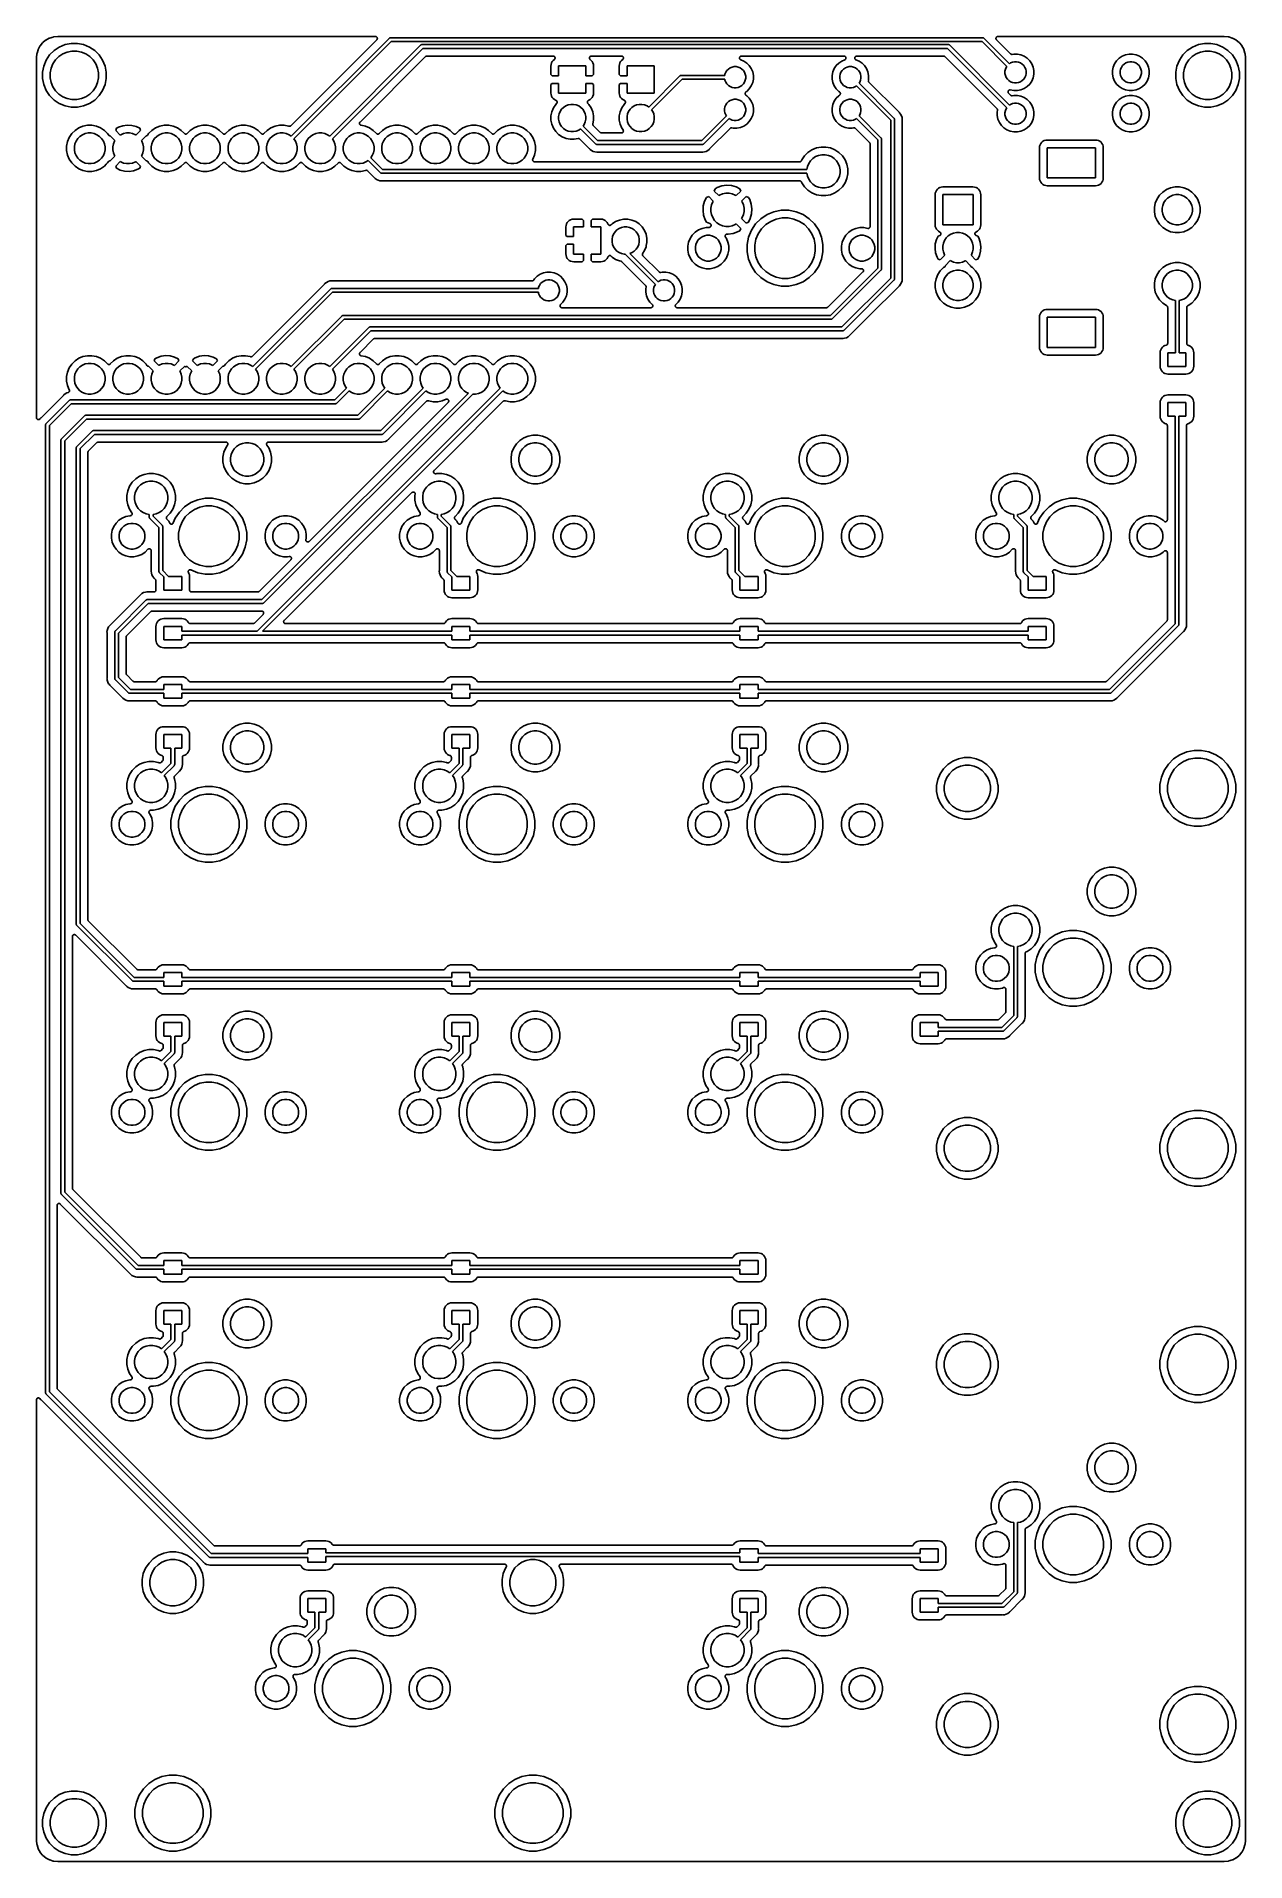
# Model space of a CAD drawing. Extents: x 3.74 to 6.89, y -5.68 to -0.93.
import ezdxf

# ---------------------------------------------------------------- set-up
doc = ezdxf.new("R2010")
doc.units = 0
doc.header["$MEASUREMENT"] = 0
doc.layers.add('BLACK', color=7, linetype='CONTINUOUS')

msp = doc.modelspace()

# ---------------------------------------------------------------- linework, layer by layer
at = {"layer": 'BLACK', "linetype": 'CONTINUOUS'}
for p, q in [((3.75397, -0.95735), (3.7601, -0.94984)), ((3.7601, -0.94984), (3.76014, -0.94978)), ((3.76014, -0.94978), (3.76047, -0.94947)), ((3.76047, -0.94947), (3.76079, -0.94914)), ((3.76079, -0.94914), (3.76825, -0.94297)), ((3.76825, -0.94297), (3.76831, -0.94292)), ((3.76831, -0.94292), (3.76869, -0.94267)), ((3.76869, -0.94267), (3.76906, -0.94242)), ((3.76906, -0.94242), (3.77759, -0.93781)), ((3.77759, -0.93781), (3.77765, -0.93778)), ((3.77759, -0.93781), (3.77759, -0.93781)), ((3.77759, -0.93781), (3.77759, -0.93781)), ((3.77765, -0.93778), (3.77807, -0.93761)), ((3.77807, -0.93761), (3.77849, -0.93743)), ((3.77849, -0.93743), (3.78775, -0.93457)), ((3.78775, -0.93457), (3.78781, -0.93455)), ((3.78781, -0.93455), (3.78826, -0.93446)), ((3.78826, -0.93446), (3.7887, -0.93437)), ((3.7887, -0.93437), (3.79968, -0.93322)), ((3.79968, -0.93322), (3.79974, -0.93321)), ((3.79974, -0.93321), (3.79997, -0.93321)), ((3.79997, -0.93321), (3.8002, -0.93319)), ((3.8002, -0.93319), (4.62666, -0.93319)), ((4.6302, -0.94172), (4.40628, -1.16564)), ((4.40758, -1.19263), (4.66198, -0.93823)), ((4.66767, -0.94646), (4.41454, -1.19959)), ((4.62666, -0.93319), (4.62671, -0.93319)), ((4.62671, -0.93319), (4.62671, -0.93319)), ((4.62671, -0.93319), (4.62671, -0.93319)), ((4.62671, -0.93319), (4.62673, -0.93319)), ((4.62673, -0.93319), (4.62721, -0.93324)), ((4.62721, -0.93324), (4.62768, -0.93329)), ((4.62768, -0.93329), (4.62769, -0.9333)), ((4.62769, -0.9333), (4.6277, -0.9333)), ((4.6277, -0.9333), (4.62816, -0.93344)), ((4.62816, -0.93344), (4.62861, -0.93359)), ((4.62861, -0.93359), (4.62862, -0.93359)), ((4.62862, -0.93359), (4.62863, -0.93359)), ((4.62863, -0.93359), (4.62905, -0.93382)), ((4.62905, -0.93382), (4.62947, -0.93405)), ((4.62947, -0.93405), (4.62948, -0.93406)), ((4.62948, -0.93406), (4.62949, -0.93406)), ((4.62949, -0.93406), (4.62985, -0.93437)), ((4.62985, -0.93437), (4.63022, -0.93468)), ((4.6305, -0.94135), (4.6302, -0.94172)), ((4.63022, -0.93468), (4.63023, -0.93468)), ((4.63023, -0.93468), (4.63023, -0.93469)), ((4.63023, -0.93469), (4.63053, -0.93506)), ((4.63081, -0.94098), (4.6305, -0.94135)), ((4.63053, -0.93506), (4.63084, -0.93544)), ((4.63082, -0.94097), (4.63081, -0.94098)), ((4.63081, -0.94098), (4.63081, -0.94098)), ((4.63104, -0.94055), (4.63082, -0.94097)), ((4.63084, -0.93544), (4.63084, -0.93544)), ((4.63084, -0.93544), (4.63085, -0.93545)), ((4.63085, -0.93545), (4.63106, -0.93587)), ((4.63127, -0.94013), (4.63104, -0.94055)), ((4.63106, -0.93587), (4.63129, -0.9363)), ((4.63128, -0.94011), (4.63127, -0.94012)), ((4.63127, -0.94012), (4.63127, -0.94013)), ((4.63142, -0.93965), (4.63128, -0.94011)), ((4.63129, -0.9363), (4.63129, -0.93631)), ((4.63129, -0.93631), (4.6313, -0.93632)), ((4.6313, -0.93632), (4.63143, -0.93676)), ((4.63156, -0.93919), (4.63142, -0.93965)), ((4.63143, -0.93676), (4.63157, -0.93724)), ((4.63161, -0.9387), (4.63156, -0.93918)), ((4.63156, -0.93918), (4.63156, -0.93919)), ((4.63156, -0.93919), (4.63156, -0.93919)), ((4.63157, -0.93724), (4.63157, -0.93724)), ((4.63157, -0.93724), (4.63157, -0.93725)), ((4.63157, -0.93725), (4.63162, -0.93773)), ((4.63166, -0.93822), (4.63161, -0.9387)), ((4.63162, -0.93773), (4.63166, -0.93821)), ((4.63166, -0.93821), (4.63166, -0.93822)), ((4.63166, -0.93822), (4.63166, -0.93822)), ((4.66198, -0.93823), (4.66213, -0.93804)), ((4.66213, -0.93804), (4.66232, -0.93788)), ((4.66232, -0.93788), (4.66288, -0.93742)), ((4.66232, -0.93788), (4.66232, -0.93788)), ((4.66288, -0.93742), (4.66374, -0.93697)), ((4.66288, -0.93742), (4.66288, -0.93742)), ((4.66288, -0.93742), (4.66288, -0.93742)), ((4.66374, -0.93697), (4.66467, -0.93668)), ((4.66467, -0.93668), (4.66539, -0.93661)), ((4.66539, -0.93661), (4.66563, -0.93659)), ((4.66539, -0.93661), (4.66539, -0.93661)), ((4.66563, -0.93659), (4.66587, -0.93661)), ((4.66587, -0.93661), (6.20763, -0.93661)), ((6.20584, -0.94646), (4.66767, -0.94646)), ((6.27026, -1.01088), (6.20584, -0.94646)), ((6.20763, -0.93661), (6.20787, -0.93659)), ((6.20787, -0.93659), (6.20811, -0.93661)), ((6.20811, -0.93661), (6.20812, -0.93661)), ((6.20812, -0.93661), (6.20884, -0.93668)), ((6.20884, -0.93668), (6.20977, -0.93697)), ((6.20977, -0.93697), (6.21062, -0.93742)), ((6.21062, -0.93742), (6.21137, -0.93804)), ((6.21137, -0.93804), (6.21152, -0.93823)), ((6.21152, -0.93823), (6.27722, -1.00392)), ((6.24184, -0.93814), (6.24189, -0.93766)), ((6.24184, -0.93815), (6.24184, -0.93814)), ((6.24189, -0.93863), (6.24184, -0.93815)), ((6.24184, -0.93815), (6.24184, -0.93815)), ((6.24189, -0.93766), (6.24194, -0.93718)), ((6.24193, -0.93911), (6.24189, -0.93863)), ((6.24193, -0.93912), (6.24193, -0.93911)), ((6.24193, -0.93913), (6.24193, -0.93912)), ((6.24206, -0.93958), (6.24193, -0.93913)), ((6.24194, -0.93718), (6.24195, -0.93717)), ((6.24195, -0.93717), (6.24209, -0.93671)), ((6.24195, -0.93717), (6.24195, -0.93717)), ((6.2422, -0.94005), (6.24206, -0.93958)), ((6.24209, -0.93671), (6.24223, -0.93625)), ((6.24221, -0.94006), (6.2422, -0.94005)), ((6.2422, -0.94005), (6.2422, -0.94005)), ((6.24243, -0.94049), (6.24221, -0.94006)), ((6.24223, -0.93625), (6.24224, -0.93624)), ((6.24224, -0.93624), (6.24247, -0.93582)), ((6.24224, -0.93624), (6.24224, -0.93624)), ((6.24265, -0.94091), (6.24243, -0.94049)), ((6.24247, -0.93582), (6.2427, -0.93539)), ((6.24265, -0.94092), (6.24265, -0.94091)), ((6.24266, -0.94093), (6.24265, -0.94092)), ((6.24296, -0.9413), (6.24266, -0.94093)), ((6.2427, -0.93539), (6.24271, -0.93538)), ((6.2427, -0.93539), (6.2427, -0.93539)), ((6.24271, -0.93538), (6.24301, -0.93501)), ((6.24326, -0.94168), (6.24296, -0.9413)), ((6.24301, -0.93501), (6.24332, -0.93464)), ((6.24327, -0.94169), (6.24326, -0.94168)), ((6.24331, -0.94173), (6.24327, -0.94169)), ((6.24327, -0.94169), (6.24327, -0.94169)), ((6.24327, -0.94169), (6.24327, -0.94169)), ((6.27997, -0.97839), (6.24331, -0.94173)), ((6.24332, -0.93464), (6.24333, -0.93464)), ((6.24333, -0.93463), (6.24371, -0.93433)), ((6.24333, -0.93464), (6.24333, -0.93463)), ((6.24371, -0.93433), (6.24408, -0.93402)), ((6.24408, -0.93402), (6.24408, -0.93402)), ((6.24408, -0.93402), (6.24409, -0.93402)), ((6.24409, -0.93402), (6.24451, -0.93379)), ((6.24451, -0.93379), (6.24494, -0.93357)), ((6.24494, -0.93357), (6.24495, -0.93356)), ((6.24495, -0.93356), (6.24541, -0.93342)), ((6.24495, -0.93356), (6.24495, -0.93356)), ((6.24541, -0.93342), (6.24587, -0.93328)), ((6.24587, -0.93328), (6.24588, -0.93328)), ((6.24588, -0.93328), (6.24589, -0.93328)), ((6.24589, -0.93328), (6.24636, -0.93324)), ((6.24636, -0.93324), (6.24684, -0.93319)), ((6.24684, -0.93319), (6.8352, -0.93319)), ((6.8352, -0.93319), (6.83527, -0.93319)), ((6.83527, -0.93319), (6.83548, -0.93321)), ((6.83548, -0.93321), (6.83569, -0.93321)), ((6.83569, -0.93321), (6.84675, -0.9343)), ((6.84675, -0.9343), (6.84682, -0.93431)), ((6.84682, -0.93431), (6.84726, -0.9344)), ((6.84726, -0.9344), (6.84771, -0.93449)), ((6.84771, -0.93449), (6.85699, -0.93729)), ((6.85699, -0.93729), (6.85705, -0.93731)), ((6.85705, -0.93731), (6.85747, -0.93749)), ((6.85747, -0.93749), (6.85789, -0.93766)), ((6.85789, -0.93766), (6.86645, -0.94221)), ((6.86645, -0.94221), (6.86651, -0.94224)), ((6.86651, -0.94224), (6.86688, -0.9425)), ((6.86688, -0.9425), (6.86726, -0.94275)), ((6.86726, -0.94275), (6.87477, -0.94888)), ((6.87477, -0.94888), (6.87483, -0.94892)), ((6.87483, -0.94892), (6.87514, -0.94925)), ((6.87514, -0.94925), (6.87546, -0.94956)), ((6.87546, -0.94956), (6.88164, -0.95703)), ((3.74441, -0.98934), (3.74443, -0.98913)), ((3.74441, -0.98941), (3.74441, -0.98934)), ((3.74441, -1.92573), (3.74441, -0.98941)), ((3.74443, -0.98892), (3.74552, -0.97786)), ((3.74443, -0.98913), (3.74443, -0.98892)), ((3.74552, -0.97786), (3.74553, -0.97779)), ((3.74553, -0.97779), (3.74562, -0.97734)), ((3.74562, -0.97734), (3.74571, -0.9769)), ((3.74571, -0.9769), (3.74851, -0.96762)), ((3.74851, -0.96762), (3.74853, -0.96756)), ((3.74853, -0.96756), (3.74871, -0.96714)), ((3.74871, -0.96714), (3.74888, -0.96672)), ((3.74888, -0.96672), (3.75343, -0.95816)), ((3.75343, -0.95816), (3.75346, -0.9581)), ((3.75346, -0.9581), (3.75372, -0.95772)), ((3.75372, -0.95772), (3.75397, -0.95735)), ((3.76937, -0.99494), (3.76311, -1.01004)), ((3.77845, -0.98135), (3.76937, -0.99494)), ((3.79001, -0.96979), (3.77845, -0.98135)), ((3.78709, -1.00441), (3.79398, -0.9941)), ((3.8036, -0.96071), (3.79001, -0.96979)), ((3.79398, -0.9941), (3.80276, -0.98532)), ((3.80276, -0.98532), (3.81308, -0.97843)), ((3.81871, -0.95445), (3.8036, -0.96071)), ((3.81308, -0.97843), (3.82454, -0.97368)), ((3.83474, -0.95126), (3.81871, -0.95445)), ((3.82454, -0.97368), (3.83671, -0.97126)), ((3.85109, -0.95126), (3.83474, -0.95126)), ((3.83671, -0.97126), (3.84912, -0.97126)), ((3.84912, -0.97126), (3.86129, -0.97368)), ((3.86712, -0.95445), (3.85109, -0.95126)), ((3.86129, -0.97368), (3.87275, -0.97843)), ((3.88222, -0.96071), (3.86712, -0.95445)), ((3.87275, -0.97843), (3.88307, -0.98532)), ((3.89582, -0.96979), (3.88222, -0.96071)), ((3.88307, -0.98532), (3.89184, -0.9941)), ((3.89184, -0.9941), (3.89874, -1.00441)), ((3.90738, -0.98135), (3.89582, -0.96979)), ((3.91646, -0.99494), (3.90738, -0.98135)), ((3.92272, -1.01004), (3.91646, -0.99494)), ((4.50758, -1.19263), (4.74426, -0.95594)), ((4.74995, -0.96417), (4.51454, -1.19959)), ((4.58654, -1.15587), (4.75677, -0.98564)), ((4.74426, -0.95594), (4.74442, -0.95576)), ((4.74442, -0.95576), (4.7446, -0.9556)), ((4.7446, -0.9556), (4.74517, -0.95514)), ((4.7446, -0.9556), (4.7446, -0.9556)), ((4.74517, -0.95514), (4.74602, -0.95468)), ((4.74517, -0.95514), (4.74517, -0.95514)), ((4.74517, -0.95514), (4.74517, -0.95514)), ((4.74602, -0.95468), (4.74695, -0.9544)), ((4.74695, -0.9544), (4.74767, -0.95433)), ((4.74767, -0.95433), (4.74791, -0.95431)), ((4.74767, -0.95433), (4.74767, -0.95433)), ((4.74791, -0.95431), (4.74815, -0.95433)), ((4.74815, -0.95433), (6.11767, -0.95433)), ((6.11587, -0.96417), (4.74995, -0.96417)), ((4.75677, -0.98564), (4.75678, -0.98563)), ((4.75678, -0.98562), (4.75682, -0.98559)), ((4.75678, -0.98563), (4.75678, -0.98562)), ((4.75678, -0.98562), (4.75678, -0.98562)), ((4.75682, -0.98559), (4.75718, -0.9853)), ((4.75718, -0.9853), (4.75754, -0.98501)), ((4.75754, -0.98501), (4.75756, -0.985)), ((4.75756, -0.985), (4.75758, -0.98498)), ((4.75758, -0.98498), (4.75799, -0.98477)), ((4.75799, -0.98477), (4.7584, -0.98455)), ((4.7584, -0.98455), (4.75843, -0.98454)), ((4.75843, -0.98454), (4.75845, -0.98453)), ((4.75845, -0.98453), (4.75889, -0.9844)), ((4.75889, -0.9844), (4.75934, -0.98427)), ((4.75934, -0.98427), (4.75936, -0.98427)), ((4.75936, -0.98427), (4.75939, -0.98426)), ((4.75939, -0.98426), (4.75985, -0.98422)), ((4.75985, -0.98422), (4.76031, -0.98417)), ((4.76031, -0.98417), (5.08923, -0.98417)), ((5.08927, -0.99561), (5.08677, -0.99865)), ((5.08923, -0.98417), (5.0893, -0.98417)), ((5.0924, -0.99304), (5.08927, -0.99561)), ((5.0893, -0.98417), (5.08953, -0.9842)), ((5.08953, -0.9842), (5.08977, -0.9842)), ((5.08977, -0.9842), (5.09002, -0.98425)), ((5.09002, -0.98425), (5.09027, -0.98428)), ((5.09027, -0.98428), (5.09049, -0.98435)), ((5.09049, -0.98435), (5.09073, -0.9844)), ((5.09073, -0.9844), (5.09096, -0.9845)), ((5.09096, -0.9845), (5.0912, -0.98458)), ((5.0912, -0.98458), (5.09141, -0.98469)), ((5.09141, -0.98469), (5.09162, -0.98478)), ((5.09162, -0.98478), (5.09183, -0.98493)), ((5.09183, -0.98493), (5.09205, -0.98505)), ((5.09205, -0.98505), (5.09224, -0.9852)), ((5.09224, -0.9852), (5.09243, -0.98533)), ((5.09257, -0.99287), (5.0924, -0.99304)), ((5.09243, -0.98533), (5.09261, -0.98551)), ((5.09275, -0.99272), (5.09257, -0.99287)), ((5.09261, -0.98551), (5.0928, -0.98567)), ((5.09291, -0.99253), (5.09275, -0.99272)), ((5.0928, -0.98567), (5.09295, -0.98586)), ((5.09309, -0.99235), (5.09291, -0.99253)), ((5.09295, -0.98586), (5.09312, -0.98603)), ((5.09322, -0.99215), (5.09309, -0.99235)), ((5.09312, -0.98603), (5.09326, -0.98624)), ((5.09337, -0.99197), (5.09322, -0.99215)), ((5.09326, -0.98624), (5.09341, -0.98643)), ((5.09349, -0.99175), (5.09337, -0.99197)), ((5.09341, -0.98643), (5.09352, -0.98664)), ((5.09363, -0.99154), (5.09349, -0.99175)), ((5.09352, -0.98664), (5.09365, -0.98684)), ((5.09373, -0.99132), (5.09363, -0.99154)), ((5.09365, -0.98684), (5.09375, -0.98708)), ((5.09384, -0.99111), (5.09373, -0.99132)), ((5.09375, -0.98708), (5.09387, -0.9873)), ((5.09391, -0.99087), (5.09384, -0.99111)), ((5.09387, -0.9873), (5.09393, -0.98753)), ((5.09401, -0.99064), (5.09391, -0.99087)), ((5.09393, -0.98753), (5.09402, -0.98775)), ((5.09406, -0.9904), (5.09401, -0.99064)), ((5.09402, -0.98775), (5.09407, -0.98799)), ((5.09413, -0.99018), (5.09406, -0.9904)), ((5.09407, -0.98799), (5.09414, -0.98824)), ((5.09415, -0.98993), (5.09413, -0.99018)), ((5.09414, -0.98824), (5.09416, -0.98847)), ((5.0942, -0.98968), (5.09415, -0.98993)), ((5.09416, -0.98847), (5.09421, -0.9887)), ((5.09423, -0.98921), (5.0942, -0.98944)), ((5.0942, -0.98944), (5.0942, -0.98968)), ((5.09421, -0.9887), (5.09421, -0.98896)), ((5.09421, -0.98896), (5.09423, -0.98921)), ((5.1836, -0.98914), (5.18362, -0.98889)), ((5.18362, -0.98937), (5.1836, -0.98914)), ((5.18362, -0.98889), (5.18363, -0.98864)), ((5.18362, -0.98961), (5.18362, -0.98937)), ((5.18366, -0.98986), (5.18362, -0.98961)), ((5.18363, -0.98864), (5.18367, -0.9884)), ((5.18369, -0.99011), (5.18366, -0.98986)), ((5.18367, -0.9884), (5.1837, -0.98817)), ((5.18375, -0.99034), (5.18369, -0.99011)), ((5.1837, -0.98817), (5.18377, -0.98793)), ((5.1838, -0.99057), (5.18375, -0.99034)), ((5.18377, -0.98793), (5.18383, -0.98768)), ((5.18389, -0.99081), (5.1838, -0.99057)), ((5.18383, -0.98768), (5.18392, -0.98746)), ((5.18396, -0.99105), (5.18389, -0.99081)), ((5.18392, -0.98746), (5.18399, -0.98724)), ((5.18407, -0.99126), (5.18396, -0.99105)), ((5.18399, -0.98724), (5.18411, -0.98701)), ((5.18416, -0.99148), (5.18407, -0.99126)), ((5.18411, -0.98701), (5.18421, -0.98678)), ((5.1843, -0.99169), (5.18416, -0.99148)), ((5.18421, -0.98678), (5.18434, -0.98659)), ((5.18441, -0.99191), (5.1843, -0.99169)), ((5.18434, -0.98659), (5.18445, -0.98638)), ((5.18456, -0.9921), (5.18441, -0.99191)), ((5.18445, -0.98638), (5.18461, -0.98618)), ((5.18469, -0.99229), (5.18456, -0.9921)), ((5.18461, -0.98618), (5.18475, -0.98597)), ((5.18487, -0.99247), (5.18469, -0.99229)), ((5.18475, -0.98597), (5.18492, -0.98581)), ((5.18502, -0.99267), (5.18487, -0.99247)), ((5.18492, -0.98581), (5.18507, -0.98562)), ((5.18521, -0.99282), (5.18502, -0.99267)), ((5.18507, -0.98562), (5.18527, -0.98547)), ((5.18537, -0.99299), (5.18521, -0.99282)), ((5.18527, -0.98547), (5.18545, -0.98529)), ((5.18543, -0.99304), (5.18537, -0.99299)), ((5.18856, -0.99561), (5.18543, -0.99304)), ((5.18545, -0.98529), (5.18565, -0.98516)), ((5.18565, -0.98516), (5.18583, -0.98501)), ((5.18583, -0.98501), (5.18605, -0.98489)), ((5.18605, -0.98489), (5.18626, -0.98475)), ((5.18626, -0.98475), (5.18648, -0.98466)), ((5.18648, -0.98466), (5.18669, -0.98455)), ((5.18669, -0.98455), (5.18693, -0.98448)), ((5.18693, -0.98448), (5.18717, -0.98438)), ((5.18717, -0.98438), (5.1874, -0.98434)), ((5.1874, -0.98434), (5.18763, -0.98427)), ((5.18763, -0.98427), (5.18788, -0.98424)), ((5.18788, -0.98424), (5.18812, -0.9842)), ((5.18812, -0.9842), (5.18836, -0.9842)), ((5.18836, -0.9842), (5.1886, -0.98417)), ((5.19106, -0.99865), (5.18856, -0.99561)), ((5.1886, -0.98417), (5.26723, -0.98417)), ((5.26727, -0.99561), (5.26477, -0.99865)), ((5.26723, -0.98417), (5.2673, -0.98417)), ((5.2704, -0.99304), (5.26727, -0.99561)), ((5.2673, -0.98417), (5.26753, -0.9842)), ((5.26753, -0.9842), (5.26777, -0.9842)), ((5.26777, -0.9842), (5.26802, -0.98425)), ((5.26802, -0.98425), (5.26827, -0.98428)), ((5.26827, -0.98428), (5.26849, -0.98435)), ((5.26849, -0.98435), (5.26873, -0.9844)), ((5.26873, -0.9844), (5.26896, -0.9845)), ((5.26896, -0.9845), (5.2692, -0.98458)), ((5.2692, -0.98458), (5.26941, -0.98469)), ((5.26941, -0.98469), (5.26962, -0.98478)), ((5.26962, -0.98478), (5.26983, -0.98493)), ((5.26983, -0.98493), (5.27005, -0.98505)), ((5.27005, -0.98505), (5.27024, -0.9852)), ((5.27024, -0.9852), (5.27043, -0.98533)), ((5.27057, -0.99287), (5.2704, -0.99304)), ((5.27043, -0.98533), (5.27061, -0.98551)), ((5.27075, -0.99272), (5.27057, -0.99287)), ((5.27061, -0.98551), (5.2708, -0.98567)), ((5.27091, -0.99253), (5.27075, -0.99272)), ((5.2708, -0.98567), (5.27095, -0.98586)), ((5.27109, -0.99235), (5.27091, -0.99253)), ((5.27095, -0.98586), (5.27112, -0.98603)), ((5.27122, -0.99215), (5.27109, -0.99235)), ((5.27112, -0.98603), (5.27126, -0.98624)), ((5.27137, -0.99197), (5.27122, -0.99215)), ((5.27126, -0.98624), (5.27141, -0.98643)), ((5.27149, -0.99175), (5.27137, -0.99197)), ((5.27141, -0.98643), (5.27152, -0.98664)), ((5.27163, -0.99154), (5.27149, -0.99175)), ((5.27152, -0.98664), (5.27165, -0.98684)), ((5.27173, -0.99132), (5.27163, -0.99154)), ((5.27165, -0.98684), (5.27175, -0.98708)), ((5.27184, -0.99111), (5.27173, -0.99132)), ((5.27175, -0.98708), (5.27187, -0.9873)), ((5.27191, -0.99087), (5.27184, -0.99111)), ((5.27187, -0.9873), (5.27193, -0.98753)), ((5.27201, -0.99064), (5.27191, -0.99087)), ((5.27193, -0.98753), (5.27202, -0.98775)), ((5.27206, -0.9904), (5.27201, -0.99064)), ((5.27202, -0.98775), (5.27207, -0.98799)), ((5.27213, -0.99018), (5.27206, -0.9904)), ((5.27207, -0.98799), (5.27214, -0.98824)), ((5.27215, -0.98993), (5.27213, -0.99018)), ((5.27214, -0.98824), (5.27216, -0.98847)), ((5.2722, -0.98968), (5.27215, -0.98993)), ((5.27216, -0.98847), (5.27221, -0.9887)), ((5.27223, -0.98921), (5.2722, -0.98944)), ((5.2722, -0.98944), (5.2722, -0.98968)), ((5.27221, -0.9887), (5.27221, -0.98896)), ((5.27221, -0.98896), (5.27223, -0.98921)), ((5.57436, -0.98913), (5.57441, -0.98864)), ((5.57436, -0.98914), (5.57436, -0.98913)), ((5.57436, -0.98913), (5.57436, -0.98913)), ((5.5744, -0.98961), (5.57436, -0.98914)), ((5.57444, -0.9901), (5.5744, -0.98961)), ((5.57441, -0.98864), (5.57446, -0.98817)), ((5.57444, -0.99011), (5.57444, -0.9901)), ((5.57458, -0.99056), (5.57444, -0.99011)), ((5.57444, -0.99011), (5.57444, -0.99011)), ((5.57446, -0.98816), (5.5746, -0.9877)), ((5.57446, -0.98817), (5.57446, -0.98816)), ((5.57446, -0.98816), (5.57446, -0.98816)), ((5.57472, -0.99104), (5.57458, -0.99056)), ((5.5746, -0.9877), (5.57475, -0.98724)), ((5.57472, -0.99105), (5.57472, -0.99104)), ((5.57472, -0.99104), (5.57472, -0.99104)), ((5.57494, -0.99147), (5.57472, -0.99105)), ((5.57475, -0.98723), (5.57498, -0.98681)), ((5.57475, -0.98724), (5.57475, -0.98723)), ((5.57475, -0.98723), (5.57475, -0.98723)), ((5.57517, -0.9919), (5.57494, -0.99147)), ((5.57498, -0.98681), (5.57521, -0.98638)), ((5.57517, -0.99191), (5.57517, -0.9919)), ((5.57548, -0.9923), (5.57517, -0.99191)), ((5.57517, -0.99191), (5.57517, -0.99191)), ((5.57521, -0.98638), (5.57521, -0.98637)), ((5.57521, -0.98637), (5.57522, -0.98637)), ((5.57522, -0.98637), (5.57552, -0.986)), ((5.57578, -0.99267), (5.57548, -0.9923)), ((5.57552, -0.986), (5.57583, -0.98562)), ((5.57615, -0.99298), (5.57578, -0.99267)), ((5.57578, -0.99267), (5.57578, -0.99267)), ((5.57578, -0.99267), (5.57578, -0.99267)), ((5.57583, -0.98562), (5.57584, -0.98562)), ((5.57584, -0.98562), (5.57621, -0.98532)), ((5.57584, -0.98562), (5.57584, -0.98562)), ((5.57652, -0.99329), (5.57615, -0.99298)), ((5.57621, -0.98532), (5.57659, -0.98501)), ((5.57653, -0.9933), (5.57652, -0.99329)), ((5.57695, -0.99353), (5.57653, -0.9933)), ((5.57653, -0.9933), (5.57653, -0.9933)), ((5.57659, -0.98501), (5.5766, -0.985)), ((5.57659, -0.98501), (5.57659, -0.98501)), ((5.5766, -0.985), (5.57702, -0.98478)), ((5.57738, -0.99377), (5.57695, -0.99353)), ((5.57702, -0.98478), (5.57745, -0.98455)), ((5.57739, -0.99377), (5.57738, -0.99377)), ((5.57744, -0.99379), (5.57739, -0.99377)), ((5.57739, -0.99377), (5.57739, -0.99377)), ((5.57739, -0.99377), (5.57739, -0.99377)), ((5.58544, -0.99711), (5.57744, -0.99379)), ((5.57745, -0.98455), (5.57745, -0.98455)), ((5.57745, -0.98455), (5.57746, -0.98455)), ((5.57746, -0.98455), (5.57792, -0.98441)), ((5.57792, -0.98441), (5.57838, -0.98427)), ((5.57838, -0.98427), (5.57839, -0.98427)), ((5.57839, -0.98427), (5.57888, -0.98422)), ((5.57839, -0.98427), (5.57839, -0.98427)), ((5.57888, -0.98422), (5.57936, -0.98417)), ((5.57936, -0.98417), (5.84647, -0.98417)), ((5.59323, -1.00231), (5.58544, -0.99711)), ((5.84039, -0.99711), (5.8326, -1.00231)), ((5.84838, -0.99379), (5.84039, -0.99711)), ((5.84647, -0.98417), (5.84653, -0.98417)), ((5.84653, -0.98417), (5.84653, -0.98417)), ((5.84653, -0.98417), (5.84653, -0.98417)), ((5.84653, -0.98417), (5.84654, -0.98417)), ((5.84654, -0.98417), (5.84704, -0.98423)), ((5.84704, -0.98423), (5.8475, -0.98428)), ((5.8475, -0.98428), (5.84751, -0.98428)), ((5.84751, -0.98428), (5.84751, -0.98428)), ((5.84751, -0.98428), (5.84798, -0.98443)), ((5.84798, -0.98443), (5.84843, -0.98457)), ((5.84881, -0.99356), (5.84838, -0.99379)), ((5.84843, -0.98457), (5.84844, -0.98458)), ((5.84844, -0.98458), (5.84844, -0.98458)), ((5.84844, -0.98458), (5.84886, -0.98481)), ((5.84924, -0.99334), (5.84881, -0.99356)), ((5.84886, -0.98481), (5.84929, -0.98504)), ((5.84962, -0.99303), (5.84924, -0.99333)), ((5.84924, -0.99333), (5.84924, -0.99333)), ((5.84924, -0.99333), (5.84924, -0.99334)), ((5.84929, -0.98504), (5.84929, -0.98505)), ((5.84929, -0.98505), (5.8493, -0.98505)), ((5.8493, -0.98505), (5.84967, -0.98536)), ((5.84999, -0.99272), (5.84962, -0.99303)), ((5.84967, -0.98536), (5.85004, -0.98567)), ((5.85, -0.99272), (5.84999, -0.99272)), ((5.85031, -0.99234), (5.85, -0.99272)), ((5.85, -0.99272), (5.85, -0.99272)), ((5.85004, -0.98567), (5.85004, -0.98567)), ((5.85004, -0.98567), (5.85004, -0.98567)), ((5.85004, -0.98567), (5.85036, -0.98607)), ((5.85062, -0.99197), (5.85031, -0.99234)), ((5.85036, -0.98607), (5.85065, -0.98643)), ((5.85085, -0.99154), (5.85062, -0.99196)), ((5.85062, -0.99196), (5.85062, -0.99196)), ((5.85062, -0.99196), (5.85062, -0.99197)), ((5.85065, -0.98643), (5.85065, -0.98643)), ((5.85065, -0.98643), (5.85065, -0.98643)), ((5.85065, -0.98643), (5.85088, -0.98687)), ((5.85108, -0.99111), (5.85085, -0.99154)), ((5.85088, -0.98687), (5.8511, -0.98729)), ((5.85122, -0.99064), (5.85108, -0.9911)), ((5.85108, -0.9911), (5.85108, -0.99111)), ((5.85108, -0.99111), (5.85108, -0.99111)), ((5.8511, -0.98729), (5.8511, -0.9873)), ((5.8511, -0.9873), (5.85111, -0.9873)), ((5.85111, -0.9873), (5.85124, -0.98775)), ((5.85137, -0.99018), (5.85122, -0.99064)), ((5.85124, -0.98775), (5.85138, -0.98823)), ((5.85142, -0.9897), (5.85137, -0.99017)), ((5.85137, -0.99017), (5.85137, -0.99017)), ((5.85137, -0.99017), (5.85137, -0.99018)), ((5.85138, -0.98823), (5.85138, -0.98823)), ((5.85138, -0.98823), (5.85138, -0.98824)), ((5.85138, -0.98824), (5.85142, -0.9887)), ((5.85142, -0.9887), (5.85147, -0.9892)), ((5.85147, -0.98921), (5.85142, -0.9897)), ((5.85147, -0.9892), (5.85147, -0.9892)), ((5.85147, -0.9892), (5.85147, -0.98921)), ((5.87436, -0.98913), (5.87441, -0.98864)), ((5.87436, -0.98914), (5.87436, -0.98913)), ((5.87436, -0.98913), (5.87436, -0.98913)), ((5.8744, -0.98961), (5.87436, -0.98914)), ((5.87444, -0.9901), (5.8744, -0.98961)), ((5.87441, -0.98864), (5.87446, -0.98817)), ((5.87444, -0.99011), (5.87444, -0.9901)), ((5.87458, -0.99056), (5.87444, -0.99011)), ((5.87444, -0.99011), (5.87444, -0.99011)), ((5.87446, -0.98816), (5.8746, -0.9877)), ((5.87446, -0.98817), (5.87446, -0.98816)), ((5.87446, -0.98816), (5.87446, -0.98816)), ((5.87472, -0.99104), (5.87458, -0.99056)), ((5.8746, -0.9877), (5.87475, -0.98724)), ((5.87472, -0.99105), (5.87472, -0.99104)), ((5.87472, -0.99104), (5.87472, -0.99104)), ((5.87494, -0.99147), (5.87472, -0.99105)), ((5.87475, -0.98723), (5.87498, -0.98681)), ((5.87475, -0.98724), (5.87475, -0.98723)), ((5.87475, -0.98723), (5.87475, -0.98723)), ((5.87517, -0.9919), (5.87494, -0.99147)), ((5.87498, -0.98681), (5.87521, -0.98638)), ((5.87517, -0.99191), (5.87517, -0.9919)), ((5.87548, -0.9923), (5.87517, -0.99191)), ((5.87517, -0.99191), (5.87517, -0.99191)), ((5.87521, -0.98638), (5.87521, -0.98637)), ((5.87521, -0.98637), (5.87522, -0.98637)), ((5.87522, -0.98637), (5.87552, -0.986)), ((5.87578, -0.99267), (5.87548, -0.9923)), ((5.87552, -0.986), (5.87583, -0.98562)), ((5.87615, -0.99298), (5.87578, -0.99267)), ((5.87578, -0.99267), (5.87578, -0.99267)), ((5.87578, -0.99267), (5.87578, -0.99267)), ((5.87583, -0.98562), (5.87584, -0.98562)), ((5.87584, -0.98562), (5.87621, -0.98532)), ((5.87584, -0.98562), (5.87584, -0.98562)), ((5.87652, -0.99329), (5.87615, -0.99298)), ((5.87621, -0.98532), (5.87659, -0.98501)), ((5.87653, -0.9933), (5.87652, -0.99329)), ((5.87695, -0.99353), (5.87653, -0.9933)), ((5.87653, -0.9933), (5.87653, -0.9933)), ((5.87659, -0.98501), (5.8766, -0.985)), ((5.87659, -0.98501), (5.87659, -0.98501)), ((5.8766, -0.985), (5.87702, -0.98478)), ((5.87738, -0.99377), (5.87695, -0.99353)), ((5.87702, -0.98478), (5.87745, -0.98455)), ((5.87739, -0.99377), (5.87738, -0.99377)), ((5.87744, -0.99379), (5.87739, -0.99377)), ((5.87739, -0.99377), (5.87739, -0.99377)), ((5.87739, -0.99377), (5.87739, -0.99377)), ((5.88544, -0.99711), (5.87744, -0.99379)), ((5.87745, -0.98455), (5.87745, -0.98455)), ((5.87745, -0.98455), (5.87746, -0.98455)), ((5.87746, -0.98455), (5.87792, -0.98441)), ((5.87792, -0.98441), (5.87838, -0.98427)), ((5.87838, -0.98427), (5.87839, -0.98427)), ((5.87839, -0.98427), (5.87888, -0.98422)), ((5.87839, -0.98427), (5.87839, -0.98427)), ((5.87888, -0.98422), (5.87936, -0.98417)), ((5.87936, -0.98417), (6.10552, -0.98417)), ((5.89323, -1.00231), (5.88544, -0.99711)), ((6.10552, -0.98417), (6.10554, -0.98417)), ((6.10554, -0.98417), (6.10554, -0.98417)), ((6.10554, -0.98417), (6.10554, -0.98417)), ((6.10554, -0.98417), (6.10559, -0.98417)), ((6.10559, -0.98417), (6.10605, -0.98423)), ((6.10605, -0.98423), (6.10651, -0.98427)), ((6.10651, -0.98427), (6.10653, -0.98428)), ((6.10653, -0.98428), (6.10656, -0.98428)), ((6.10656, -0.98428), (6.107, -0.98442)), ((6.107, -0.98442), (6.10744, -0.98456)), ((6.10744, -0.98456), (6.10746, -0.98457)), ((6.10746, -0.98457), (6.10749, -0.98458)), ((6.10749, -0.98458), (6.1079, -0.9848)), ((6.1079, -0.9848), (6.1083, -0.98502)), ((6.1083, -0.98502), (6.10832, -0.98503)), ((6.10832, -0.98503), (6.10834, -0.98505)), ((6.10834, -0.98505), (6.1087, -0.98534)), ((6.1087, -0.98534), (6.10906, -0.98564)), ((6.10906, -0.98564), (6.24473, -1.12131)), ((6.27026, -1.11856), (6.11587, -0.96417)), ((6.11767, -0.95433), (6.11791, -0.95431)), ((6.11791, -0.95431), (6.11815, -0.95433)), ((6.11815, -0.95433), (6.11815, -0.95433)), ((6.11815, -0.95433), (6.11888, -0.9544)), ((6.11888, -0.9544), (6.11981, -0.95468)), ((6.11981, -0.95468), (6.12066, -0.95514)), ((6.12066, -0.95514), (6.12141, -0.95576)), ((6.12141, -0.95576), (6.12156, -0.95594)), ((6.12156, -0.95594), (6.27722, -1.1116)), ((6.28033, -0.97869), (6.27997, -0.97839)), ((6.28069, -0.97898), (6.28033, -0.97869)), ((6.28071, -0.979), (6.28069, -0.97898)), ((6.28073, -0.97901), (6.28071, -0.979)), ((6.28114, -0.97923), (6.28073, -0.97901)), ((6.28154, -0.97945), (6.28114, -0.97923)), ((6.28157, -0.97946), (6.28154, -0.97945)), ((6.28159, -0.97947), (6.28157, -0.97946)), ((6.28203, -0.97961), (6.28159, -0.97947)), ((6.28247, -0.97975), (6.28203, -0.97961)), ((6.2825, -0.97975), (6.28247, -0.97975)), ((6.28252, -0.97976), (6.2825, -0.97975)), ((6.28298, -0.97981), (6.28252, -0.97976)), ((6.28344, -0.97986), (6.28298, -0.97981)), ((6.28347, -0.97985), (6.28344, -0.97986)), ((6.28349, -0.97986), (6.28347, -0.97985)), ((6.28395, -0.97981), (6.28349, -0.97986)), ((6.28442, -0.97977), (6.28395, -0.97981)), ((6.28446, -0.97976), (6.28442, -0.97977)), ((6.28449, -0.97976), (6.28446, -0.97976)), ((6.28446, -0.97976), (6.28446, -0.97976)), ((6.28446, -0.97976), (6.28446, -0.97976)), ((6.28823, -0.97902), (6.28449, -0.97976)), ((6.2976, -0.97902), (6.28823, -0.97902)), ((6.30679, -0.98084), (6.2976, -0.97902)), ((6.31544, -0.98443), (6.30679, -0.98084)), ((6.32323, -0.98963), (6.31544, -0.98443)), ((6.32985, -0.99626), (6.32323, -0.98963)), ((6.33506, -1.00405), (6.32985, -0.99626)), ((6.55597, -0.99626), (6.55077, -1.00405)), ((6.5626, -0.98963), (6.55597, -0.99626)), ((6.57039, -0.98443), (6.5626, -0.98963)), ((6.57904, -0.98084), (6.57039, -0.98443)), ((6.58823, -0.97902), (6.57904, -0.98084)), ((6.5976, -0.97902), (6.58823, -0.97902)), ((6.60679, -0.98084), (6.5976, -0.97902)), ((6.61544, -0.98443), (6.60679, -0.98084)), ((6.62323, -0.98963), (6.61544, -0.98443)), ((6.62985, -0.99626), (6.62323, -0.98963)), ((6.63506, -1.00405), (6.62985, -0.99626)), ((6.71937, -0.99494), (6.71311, -1.01004)), ((6.72845, -0.98135), (6.71937, -0.99494)), ((6.74001, -0.96979), (6.72845, -0.98135)), ((6.73709, -1.00441), (6.74398, -0.9941)), ((6.7536, -0.96071), (6.74001, -0.96979)), ((6.74398, -0.9941), (6.75276, -0.98532)), ((6.75276, -0.98532), (6.76308, -0.97843)), ((6.76871, -0.95445), (6.7536, -0.96071)), ((6.76308, -0.97843), (6.77454, -0.97368)), ((6.78474, -0.95126), (6.76871, -0.95445)), ((6.77454, -0.97368), (6.78671, -0.97126)), ((6.80109, -0.95126), (6.78474, -0.95126)), ((6.78671, -0.97126), (6.79912, -0.97126)), ((6.79912, -0.97126), (6.81129, -0.97368)), ((6.81712, -0.95445), (6.80109, -0.95126)), ((6.81129, -0.97368), (6.82275, -0.97843)), ((6.83222, -0.96071), (6.81712, -0.95445)), ((6.82275, -0.97843), (6.83307, -0.98532)), ((6.84582, -0.96979), (6.83222, -0.96071)), ((6.83307, -0.98532), (6.84184, -0.9941)), ((6.84184, -0.9941), (6.84874, -1.00441)), ((6.85738, -0.98135), (6.84582, -0.96979)), ((6.86646, -0.99494), (6.85738, -0.98135)), ((6.87272, -1.01004), (6.86646, -0.99494)), ((6.88164, -0.95703), (6.88169, -0.95709)), ((6.88169, -0.95709), (6.88193, -0.95747)), ((6.88193, -0.95747), (6.88219, -0.95784)), ((6.88219, -0.95784), (6.8868, -0.96637)), ((6.8868, -0.96637), (6.8868, -0.96637)), ((6.8868, -0.96637), (6.8868, -0.96637)), ((6.8868, -0.96637), (6.88683, -0.96643)), ((6.88683, -0.96643), (6.887, -0.96685)), ((6.887, -0.96685), (6.88718, -0.96727)), ((6.88718, -0.96727), (6.89004, -0.97653)), ((6.89004, -0.97653), (6.89006, -0.97659)), ((6.89006, -0.97659), (6.89015, -0.97704)), ((6.89015, -0.97704), (6.89024, -0.97748)), ((6.89024, -0.97748), (6.89139, -0.98845)), ((6.89139, -0.98845), (6.8914, -0.98852)), ((6.8914, -0.98852), (6.8914, -0.98875)), ((6.8914, -0.98875), (6.89142, -0.98898)), ((6.89142, -0.98898), (6.89142, -1.01157)), ((3.76311, -1.01004), (3.75992, -1.02608)), ((3.75992, -1.02608), (3.75992, -1.04243)), ((3.75992, -1.04243), (3.76311, -1.05846)), ((3.77992, -1.02805), (3.78234, -1.01588)), ((3.77992, -1.04046), (3.77992, -1.02805)), ((3.78234, -1.05263), (3.77992, -1.04046)), ((3.78234, -1.01588), (3.78709, -1.00441)), ((3.89874, -1.00441), (3.90348, -1.01588)), ((3.90348, -1.01588), (3.90591, -1.02805)), ((3.90591, -1.04046), (3.90348, -1.05263)), ((3.90591, -1.02805), (3.90591, -1.04046)), ((3.92591, -1.02608), (3.92272, -1.01004)), ((3.92272, -1.05846), (3.92591, -1.04243)), ((3.92591, -1.04243), (3.92591, -1.02608)), ((5.08377, -1.0059), (5.08336, -1.01005)), ((5.08336, -1.01005), (5.08347, -1.03192)), ((5.08347, -1.03192), (5.0868, -1.03525)), ((5.08491, -1.00213), (5.08377, -1.0059)), ((5.08677, -0.99865), (5.08491, -1.00213)), ((5.0868, -1.03525), (5.10348, -1.03525)), ((5.10348, -1.03525), (5.10348, -1.00982)), ((5.10348, -1.00982), (5.17435, -1.00982)), ((5.17435, -1.00982), (5.17435, -1.03525)), ((5.17435, -1.03525), (5.19103, -1.03525)), ((5.19103, -1.03525), (5.19436, -1.03192)), ((5.19291, -1.00213), (5.19106, -0.99865)), ((5.19406, -1.0059), (5.19291, -1.00213)), ((5.19447, -1.01005), (5.19406, -1.0059)), ((5.19436, -1.03192), (5.19447, -1.01005)), ((5.26177, -1.0059), (5.26136, -1.01005)), ((5.26136, -1.01005), (5.26147, -1.03192)), ((5.26147, -1.03192), (5.2648, -1.03525)), ((5.26291, -1.00213), (5.26177, -1.0059)), ((5.26477, -0.99865), (5.26291, -1.00213)), ((5.2648, -1.03525), (5.28148, -1.03525)), ((5.28148, -1.03525), (5.28148, -1.00982)), ((5.28148, -1.00982), (5.35235, -1.00982)), ((5.33829, -1.11692), (5.41926, -1.03594)), ((5.42495, -1.04417), (5.34525, -1.12388)), ((5.35235, -1.00982), (5.35235, -1.08069)), ((5.41926, -1.03594), (5.41942, -1.03576)), ((5.41942, -1.03576), (5.4196, -1.0356)), ((5.4196, -1.0356), (5.42017, -1.03514)), ((5.4196, -1.0356), (5.4196, -1.0356)), ((5.42017, -1.03514), (5.42102, -1.03468)), ((5.42102, -1.03468), (5.42195, -1.0344)), ((5.42195, -1.0344), (5.42267, -1.03433)), ((5.42267, -1.03433), (5.42291, -1.03431)), ((5.42267, -1.03433), (5.42267, -1.03433)), ((5.42291, -1.03431), (5.42315, -1.03433)), ((5.42315, -1.03433), (5.53579, -1.03433)), ((5.53579, -1.04417), (5.42495, -1.04417)), ((5.53579, -1.03433), (5.53641, -1.03121)), ((5.53641, -1.04729), (5.53579, -1.04417)), ((5.53641, -1.03121), (5.53849, -1.0262)), ((5.53849, -1.0262), (5.54151, -1.02168)), ((5.54151, -1.02168), (5.54535, -1.01785)), ((5.54535, -1.01785), (5.54986, -1.01483)), ((5.54986, -1.01483), (5.55487, -1.01275)), ((5.55487, -1.01275), (5.5602, -1.01169)), ((5.5602, -1.01169), (5.56563, -1.01169)), ((5.56563, -1.01169), (5.57095, -1.01275)), ((5.57095, -1.01275), (5.57597, -1.01483)), ((5.57597, -1.01483), (5.58048, -1.01785)), ((5.58048, -1.01785), (5.58432, -1.02168)), ((5.58432, -1.02168), (5.58734, -1.0262)), ((5.58734, -1.0262), (5.58941, -1.03121)), ((5.58941, -1.03121), (5.59047, -1.03654)), ((5.59047, -1.04197), (5.58941, -1.04729)), ((5.59047, -1.03654), (5.59047, -1.04197)), ((5.59985, -1.00893), (5.59323, -1.00231)), ((5.60506, -1.01672), (5.59985, -1.00893)), ((5.60864, -1.02538), (5.60506, -1.01672)), ((5.61047, -1.03457), (5.60864, -1.02538)), ((5.60864, -1.05312), (5.61047, -1.04394)), ((5.61047, -1.04394), (5.61047, -1.03457)), ((5.81718, -1.02538), (5.81535, -1.03457)), ((5.81535, -1.03457), (5.81535, -1.04394)), ((5.81535, -1.04394), (5.81718, -1.05312)), ((5.82077, -1.01672), (5.81718, -1.02538)), ((5.82597, -1.00893), (5.82077, -1.01672)), ((5.8326, -1.00231), (5.82597, -1.00893)), ((5.83535, -1.03654), (5.83641, -1.03121)), ((5.83535, -1.04197), (5.83535, -1.03654)), ((5.83641, -1.04729), (5.83535, -1.04197)), ((5.83641, -1.03121), (5.83849, -1.0262)), ((5.83849, -1.0262), (5.84151, -1.02168)), ((5.84151, -1.02168), (5.84535, -1.01785)), ((5.84535, -1.01785), (5.84986, -1.01483)), ((5.84986, -1.01483), (5.85487, -1.01275)), ((5.85487, -1.01275), (5.8602, -1.01169)), ((5.8602, -1.01169), (5.86563, -1.01169)), ((5.86563, -1.01169), (5.87095, -1.01275)), ((5.87095, -1.01275), (5.87597, -1.01483)), ((5.87597, -1.01483), (5.88048, -1.01785)), ((5.88048, -1.01785), (5.88432, -1.02168)), ((5.88432, -1.02168), (5.88734, -1.0262)), ((5.88734, -1.0262), (5.88941, -1.03121)), ((5.88941, -1.03121), (5.89047, -1.03654)), ((5.89047, -1.04197), (5.88941, -1.04729)), ((5.89047, -1.03654), (5.89047, -1.04197)), ((5.89985, -1.00893), (5.89323, -1.00231)), ((5.90506, -1.01672), (5.89985, -1.00893)), ((5.90864, -1.02538), (5.90506, -1.01672)), ((5.91047, -1.03457), (5.90864, -1.02538)), ((5.90973, -1.04768), (5.91047, -1.04394)), ((5.91047, -1.04394), (5.91047, -1.03457)), ((6.26535, -1.02386), (6.26641, -1.01854)), ((6.26535, -1.02929), (6.26535, -1.02386)), ((6.26641, -1.03461), (6.26535, -1.02929)), ((6.26641, -1.01854), (6.26849, -1.01352)), ((6.26849, -1.03963), (6.26641, -1.03461)), ((6.26849, -1.01352), (6.27026, -1.01088)), ((6.27151, -1.04414), (6.26849, -1.03963)), ((6.27535, -1.04798), (6.27151, -1.04414)), ((6.27722, -1.00392), (6.27986, -1.00215)), ((6.27986, -1.00215), (6.28487, -1.00007)), ((6.28487, -1.00007), (6.2902, -0.99902)), ((6.2902, -0.99902), (6.29563, -0.99902)), ((6.29563, -0.99902), (6.30095, -1.00007)), ((6.30095, -1.00007), (6.30597, -1.00215)), ((6.30597, -1.00215), (6.31048, -1.00517)), ((6.31048, -1.00517), (6.31432, -1.00901)), ((6.31432, -1.04414), (6.31048, -1.04798)), ((6.31432, -1.00901), (6.31734, -1.01352)), ((6.31734, -1.03963), (6.31432, -1.04414)), ((6.31734, -1.01352), (6.31941, -1.01854)), ((6.31941, -1.03461), (6.31734, -1.03963)), ((6.31941, -1.01854), (6.32047, -1.02386)), ((6.32047, -1.02929), (6.31941, -1.03461)), ((6.32047, -1.02386), (6.32047, -1.02929)), ((6.33864, -1.0127), (6.33506, -1.00405)), ((6.33506, -1.0491), (6.33864, -1.04045)), ((6.34047, -1.02189), (6.33864, -1.0127)), ((6.33864, -1.04045), (6.34047, -1.03126)), ((6.34047, -1.03126), (6.34047, -1.02189)), ((6.54718, -1.0127), (6.54535, -1.02189)), ((6.54535, -1.02189), (6.54535, -1.03126)), ((6.54535, -1.03126), (6.54718, -1.04045)), ((6.55077, -1.00405), (6.54718, -1.0127)), ((6.54718, -1.04045), (6.55077, -1.0491)), ((6.56535, -1.02386), (6.56641, -1.01854)), ((6.56535, -1.02929), (6.56535, -1.02386)), ((6.56641, -1.03461), (6.56535, -1.02929)), ((6.56641, -1.01854), (6.56849, -1.01352)), ((6.56849, -1.03963), (6.56641, -1.03461)), ((6.56849, -1.01352), (6.57151, -1.00901)), ((6.57151, -1.04414), (6.56849, -1.03963)), ((6.57151, -1.00901), (6.57535, -1.00517)), ((6.57535, -1.04798), (6.57151, -1.04414)), ((6.57535, -1.00517), (6.57986, -1.00215)), ((6.57986, -1.00215), (6.58487, -1.00007)), ((6.58487, -1.00007), (6.5902, -0.99902)), ((6.5902, -0.99902), (6.59563, -0.99902)), ((6.59563, -0.99902), (6.60095, -1.00007)), ((6.60095, -1.00007), (6.60597, -1.00215)), ((6.60597, -1.00215), (6.61048, -1.00517)), ((6.61048, -1.00517), (6.61432, -1.00901)), ((6.61432, -1.04414), (6.61048, -1.04798)), ((6.61432, -1.00901), (6.61734, -1.01352)), ((6.61734, -1.03963), (6.61432, -1.04414)), ((6.61734, -1.01352), (6.61941, -1.01854)), ((6.61941, -1.03461), (6.61734, -1.03963)), ((6.61941, -1.01854), (6.62047, -1.02386)), ((6.62047, -1.02929), (6.61941, -1.03461)), ((6.62047, -1.02386), (6.62047, -1.02929)), ((6.63864, -1.0127), (6.63506, -1.00405)), ((6.63506, -1.0491), (6.63864, -1.04045)), ((6.64047, -1.02189), (6.63864, -1.0127)), ((6.63864, -1.04045), (6.64047, -1.03126)), ((6.64047, -1.03126), (6.64047, -1.02189)), ((6.71311, -1.01004), (6.70992, -1.02608)), ((6.70992, -1.02608), (6.70992, -1.04243)), ((6.70992, -1.04243), (6.71311, -1.05846)), ((6.72992, -1.02805), (6.73234, -1.01588)), ((6.72992, -1.04046), (6.72992, -1.02805)), ((6.73234, -1.05263), (6.72992, -1.04046)), ((6.73234, -1.01588), (6.73709, -1.00441)), ((6.84874, -1.00441), (6.85348, -1.01588)), ((6.85348, -1.01588), (6.85591, -1.02805)), ((6.85591, -1.04046), (6.85348, -1.05263)), ((6.85591, -1.02805), (6.85591, -1.04046)), ((6.87591, -1.02608), (6.87272, -1.01004)), ((6.87272, -1.05846), (6.87591, -1.04243)), ((6.87591, -1.04243), (6.87591, -1.02608)), ((6.89142, -1.01157), (6.89142, -1.07141)), ((3.76311, -1.05846), (3.76937, -1.07356)), ((3.76937, -1.07356), (3.77845, -1.08716)), ((3.77845, -1.08716), (3.79001, -1.09872)), ((3.78709, -1.06409), (3.78234, -1.05263)), ((3.79398, -1.07441), (3.78709, -1.06409)), ((3.80276, -1.08318), (3.79398, -1.07441)), ((3.81308, -1.09007), (3.80276, -1.08318)), ((3.82454, -1.09482), (3.81308, -1.09007)), ((3.87275, -1.09007), (3.86129, -1.09482)), ((3.88307, -1.08318), (3.87275, -1.09007)), ((3.89184, -1.07441), (3.88307, -1.08318)), ((3.89874, -1.06409), (3.89184, -1.07441)), ((3.89582, -1.09872), (3.90738, -1.08716)), ((3.90348, -1.05263), (3.89874, -1.06409)), ((3.90738, -1.08716), (3.91646, -1.07356)), ((3.91646, -1.07356), (3.92272, -1.05846)), ((5.08347, -1.05858), (5.08336, -1.08045)), ((5.08336, -1.08045), (5.08377, -1.08461)), ((5.0868, -1.05525), (5.08347, -1.05858)), ((5.08377, -1.08461), (5.08491, -1.08838)), ((5.08491, -1.08838), (5.08677, -1.09185)), ((5.08677, -1.09185), (5.08927, -1.0949)), ((5.10348, -1.05525), (5.0868, -1.05525)), ((5.10348, -1.08069), (5.10348, -1.05525)), ((5.17435, -1.08069), (5.10348, -1.08069)), ((5.19103, -1.05525), (5.17435, -1.05525)), ((5.17435, -1.05525), (5.17435, -1.08069)), ((5.18856, -1.0949), (5.19106, -1.09185)), ((5.19436, -1.05858), (5.19103, -1.05525)), ((5.19106, -1.09185), (5.19291, -1.08838)), ((5.19291, -1.08838), (5.19406, -1.08461)), ((5.19406, -1.08461), (5.19447, -1.08045)), ((5.19447, -1.08045), (5.19436, -1.05858)), ((5.26147, -1.05858), (5.26136, -1.08045)), ((5.26136, -1.08045), (5.26177, -1.08461)), ((5.2648, -1.05525), (5.26147, -1.05858)), ((5.26177, -1.08461), (5.26291, -1.08838)), ((5.26291, -1.08838), (5.26477, -1.09185)), ((5.26477, -1.09185), (5.26727, -1.0949)), ((5.28148, -1.05525), (5.2648, -1.05525)), ((5.28148, -1.08069), (5.28148, -1.05525)), ((5.35235, -1.08069), (5.28148, -1.08069)), ((5.53849, -1.05231), (5.53641, -1.04729)), ((5.54151, -1.05682), (5.53849, -1.05231)), ((5.54535, -1.06066), (5.54151, -1.05682)), ((5.54986, -1.06367), (5.54535, -1.06066)), ((5.55487, -1.06575), (5.54986, -1.06367)), ((5.5602, -1.06681), (5.55487, -1.06575)), ((5.56563, -1.06681), (5.5602, -1.06681)), ((5.57095, -1.06575), (5.56563, -1.06681)), ((5.57597, -1.06367), (5.57095, -1.06575)), ((5.58048, -1.06066), (5.57597, -1.06367)), ((5.58432, -1.05682), (5.58048, -1.06066)), ((5.58734, -1.05231), (5.58432, -1.05682)), ((5.58941, -1.04729), (5.58734, -1.05231)), ((5.58891, -1.0817), (5.58896, -1.08123)), ((5.58891, -1.08172), (5.58891, -1.0817)), ((5.58891, -1.08173), (5.58891, -1.08172)), ((5.58896, -1.08221), (5.58891, -1.08173)), ((5.58896, -1.08123), (5.58901, -1.08076)), ((5.589, -1.08268), (5.58896, -1.08221)), ((5.589, -1.08269), (5.589, -1.08268)), ((5.589, -1.0827), (5.589, -1.08269)), ((5.58914, -1.08316), (5.589, -1.0827)), ((5.58901, -1.08075), (5.58902, -1.08073)), ((5.58901, -1.08076), (5.58901, -1.08075)), ((5.58902, -1.08073), (5.58916, -1.08028)), ((5.58927, -1.08361), (5.58914, -1.08316)), ((5.58916, -1.08028), (5.5893, -1.07983)), ((5.58928, -1.08362), (5.58927, -1.08361)), ((5.58928, -1.08364), (5.58928, -1.08362)), ((5.5895, -1.08406), (5.58928, -1.08364)), ((5.5893, -1.07981), (5.58931, -1.0798)), ((5.5893, -1.07983), (5.5893, -1.07981)), ((5.58931, -1.0798), (5.58953, -1.07938)), ((5.58972, -1.08448), (5.5895, -1.08406)), ((5.58953, -1.07938), (5.58976, -1.07897)), ((5.58973, -1.08449), (5.58972, -1.08448)), ((5.58973, -1.0845), (5.58973, -1.08449)), ((5.59003, -1.08487), (5.58973, -1.0845)), ((5.58976, -1.07897), (5.58977, -1.07896)), ((5.58977, -1.07895), (5.59008, -1.07858)), ((5.58977, -1.07896), (5.58977, -1.07895)), ((5.59033, -1.08524), (5.59003, -1.08487)), ((5.59008, -1.07858), (5.59038, -1.07821)), ((5.59034, -1.08525), (5.59033, -1.08524)), ((5.59035, -1.08526), (5.59034, -1.08525)), ((5.59071, -1.08556), (5.59035, -1.08526)), ((5.59038, -1.07821), (5.59039, -1.0782)), ((5.59039, -1.0782), (5.5904, -1.07819)), ((5.5904, -1.07819), (5.59076, -1.0779)), ((5.59108, -1.08587), (5.59071, -1.08556)), ((5.59076, -1.0779), (5.59113, -1.07759)), ((5.5911, -1.08588), (5.59108, -1.08587)), ((5.5911, -1.08589), (5.5911, -1.08588)), ((5.5911, -1.08588), (5.5911, -1.08588)), ((5.59113, -1.08591), (5.5911, -1.08589)), ((5.59113, -1.07759), (5.59323, -1.07619)), ((5.59323, -1.08731), (5.59113, -1.08591)), ((5.59323, -1.07619), (5.59985, -1.06957)), ((5.59985, -1.09393), (5.59323, -1.08731)), ((5.59985, -1.06957), (5.60506, -1.06178)), ((5.60506, -1.06178), (5.60864, -1.05312)), ((5.81718, -1.05312), (5.82077, -1.06178)), ((5.82077, -1.06178), (5.82597, -1.06957)), ((5.82597, -1.06957), (5.8326, -1.07619)), ((5.8326, -1.08731), (5.82597, -1.09393)), ((5.8326, -1.07619), (5.83469, -1.07759)), ((5.83469, -1.08591), (5.8326, -1.08731)), ((5.83469, -1.07759), (5.83473, -1.07762)), ((5.83506, -1.08561), (5.83469, -1.08591)), ((5.83473, -1.07762), (5.83473, -1.07762)), ((5.83473, -1.07762), (5.83473, -1.07762)), ((5.83473, -1.07762), (5.83475, -1.07763)), ((5.83475, -1.07763), (5.83512, -1.07794)), ((5.83543, -1.08531), (5.83506, -1.08561)), ((5.83512, -1.07794), (5.83548, -1.07824)), ((5.83544, -1.0853), (5.83543, -1.08531)), ((5.83545, -1.08529), (5.83544, -1.0853)), ((5.83575, -1.08493), (5.83545, -1.08529)), ((5.83548, -1.07824), (5.83549, -1.07825)), ((5.83549, -1.07825), (5.8355, -1.07826)), ((5.8355, -1.07826), (5.8358, -1.07864)), ((5.83605, -1.08456), (5.83575, -1.08493)), ((5.8358, -1.07864), (5.83609, -1.079)), ((5.83606, -1.08455), (5.83605, -1.08456)), ((5.83607, -1.08454), (5.83606, -1.08455)), ((5.83629, -1.08412), (5.83607, -1.08454)), ((5.83609, -1.079), (5.8361, -1.07901)), ((5.8361, -1.07901), (5.83611, -1.07903)), ((5.83611, -1.07903), (5.83632, -1.07945)), ((5.83652, -1.0837), (5.83629, -1.08412)), ((5.83632, -1.07945), (5.83655, -1.07987)), ((5.83849, -1.05231), (5.83641, -1.04729)), ((5.83653, -1.08368), (5.83652, -1.08369)), ((5.83652, -1.08369), (5.83652, -1.0837)), ((5.83667, -1.08322), (5.83653, -1.08368)), ((5.83655, -1.07987), (5.83655, -1.07988)), ((5.83655, -1.07988), (5.83656, -1.07989)), ((5.83656, -1.07989), (5.83669, -1.08034)), ((5.83681, -1.08277), (5.83667, -1.08322)), ((5.83669, -1.08034), (5.83682, -1.0808)), ((5.83682, -1.08274), (5.83681, -1.08276)), ((5.83681, -1.08276), (5.83681, -1.08277)), ((5.83682, -1.0808), (5.83683, -1.08082)), ((5.83686, -1.08227), (5.83682, -1.08274)), ((5.83683, -1.08082), (5.83683, -1.08083)), ((5.83683, -1.08083), (5.83687, -1.0813)), ((5.83692, -1.0818), (5.83686, -1.08227)), ((5.83687, -1.0813), (5.83692, -1.08177)), ((5.83692, -1.08177), (5.83691, -1.08179)), ((5.83691, -1.08179), (5.83692, -1.0818)), ((5.84151, -1.05682), (5.83849, -1.05231)), ((5.84535, -1.06066), (5.84151, -1.05682)), ((5.84986, -1.06367), (5.84535, -1.06066)), ((5.85487, -1.06575), (5.84986, -1.06367)), ((5.8602, -1.06681), (5.85487, -1.06575)), ((5.86563, -1.06681), (5.8602, -1.06681)), ((5.87095, -1.06575), (5.86563, -1.06681)), ((5.87597, -1.06367), (5.87095, -1.06575)), ((5.87861, -1.06191), (5.87597, -1.06367)), ((5.96799, -1.15129), (5.87861, -1.06191)), ((5.88734, -1.05231), (5.88557, -1.05495)), ((5.88557, -1.05495), (5.97622, -1.1456)), ((5.88941, -1.04729), (5.88734, -1.05231)), ((5.90963, -1.0486), (5.90968, -1.04814)), ((5.90963, -1.04863), (5.90963, -1.0486)), ((5.90963, -1.04865), (5.90963, -1.04863)), ((5.90968, -1.04911), (5.90963, -1.04865)), ((5.90968, -1.04814), (5.90973, -1.04768)), ((5.90972, -1.04957), (5.90968, -1.04911)), ((5.90972, -1.0496), (5.90972, -1.04957)), ((5.90973, -1.04962), (5.90972, -1.0496)), ((5.90986, -1.05007), (5.90973, -1.04962)), ((5.90999, -1.05051), (5.90986, -1.05007)), ((5.91, -1.05053), (5.90999, -1.05051)), ((5.91001, -1.05056), (5.91, -1.05053)), ((5.91023, -1.05097), (5.91001, -1.05056)), ((5.91044, -1.05138), (5.91023, -1.05097)), ((5.91045, -1.0514), (5.91044, -1.05138)), ((5.91046, -1.05142), (5.91045, -1.0514)), ((5.91076, -1.05178), (5.91046, -1.05142)), ((5.91105, -1.05214), (5.91076, -1.05178)), ((5.91108, -1.05217), (5.91105, -1.05214)), ((5.91108, -1.05218), (5.91108, -1.05217)), ((5.9111, -1.05219), (5.91108, -1.05218)), ((5.91108, -1.05218), (5.91108, -1.05218)), ((5.9895, -1.13059), (5.9111, -1.05219)), ((6.27322, -1.07719), (6.27327, -1.07671)), ((6.27322, -1.0772), (6.27322, -1.07719)), ((6.27322, -1.07719), (6.27322, -1.07719)), ((6.27326, -1.07767), (6.27322, -1.0772)), ((6.2733, -1.07816), (6.27326, -1.07767)), ((6.27327, -1.07671), (6.27332, -1.07623)), ((6.2733, -1.07817), (6.2733, -1.07816)), ((6.27344, -1.07863), (6.2733, -1.07817)), ((6.2733, -1.07817), (6.2733, -1.07817)), ((6.27332, -1.07622), (6.27347, -1.07576)), ((6.27332, -1.07623), (6.27332, -1.07622)), ((6.27332, -1.07622), (6.27332, -1.07622)), ((6.27357, -1.0791), (6.27344, -1.07863)), ((6.27347, -1.07576), (6.27361, -1.0753)), ((6.27358, -1.0791), (6.27357, -1.0791)), ((6.27358, -1.07911), (6.27358, -1.0791)), ((6.2738, -1.07954), (6.27358, -1.07911)), ((6.27361, -1.07529), (6.27385, -1.07486)), ((6.27361, -1.0753), (6.27361, -1.07529)), ((6.27361, -1.07529), (6.27361, -1.07529)), ((6.27402, -1.07996), (6.2738, -1.07954)), ((6.27385, -1.07486), (6.27407, -1.07444)), ((6.27403, -1.07997), (6.27402, -1.07996)), ((6.27433, -1.08035), (6.27403, -1.07997)), ((6.27403, -1.07997), (6.27403, -1.07997)), ((6.27407, -1.07444), (6.27408, -1.07444)), ((6.27408, -1.07443), (6.27439, -1.07406)), ((6.27408, -1.07444), (6.27408, -1.07443)), ((6.27463, -1.08073), (6.27433, -1.08035)), ((6.27439, -1.07406), (6.2747, -1.07369)), ((6.27464, -1.08074), (6.27463, -1.08073)), ((6.27468, -1.08078), (6.27464, -1.08074)), ((6.27464, -1.08074), (6.27464, -1.08074)), ((6.27464, -1.08074), (6.27464, -1.08074)), ((6.27997, -1.08607), (6.27468, -1.08078)), ((6.2747, -1.07369), (6.27471, -1.07368)), ((6.2747, -1.07369), (6.2747, -1.07369)), ((6.27471, -1.07368), (6.27508, -1.07337)), ((6.27508, -1.07337), (6.27545, -1.07307)), ((6.27986, -1.051), (6.27535, -1.04798)), ((6.27545, -1.07307), (6.27546, -1.07307)), ((6.27546, -1.07307), (6.27589, -1.07284)), ((6.27546, -1.07307), (6.27546, -1.07307)), ((6.27589, -1.07284), (6.27632, -1.07262)), ((6.27632, -1.07262), (6.27632, -1.07261)), ((6.27632, -1.07261), (6.27633, -1.07261)), ((6.27633, -1.07261), (6.27678, -1.07248)), ((6.27678, -1.07248), (6.27725, -1.07233)), ((6.27725, -1.07233), (6.27726, -1.07233)), ((6.27726, -1.07233), (6.27773, -1.07229)), ((6.27726, -1.07233), (6.27726, -1.07233)), ((6.27773, -1.07229), (6.27822, -1.07224)), ((6.27822, -1.07224), (6.27823, -1.07224)), ((6.27823, -1.07224), (6.27823, -1.07224)), ((6.27823, -1.07224), (6.27871, -1.07229)), ((6.27871, -1.07229), (6.27919, -1.07234)), ((6.27919, -1.07234), (6.28823, -1.07413)), ((6.28487, -1.05307), (6.27986, -1.051)), ((6.28033, -1.08636), (6.27997, -1.08607)), ((6.28069, -1.08666), (6.28033, -1.08636)), ((6.28071, -1.08667), (6.28069, -1.08666)), ((6.28073, -1.08669), (6.28071, -1.08667)), ((6.28114, -1.08691), (6.28073, -1.08669)), ((6.28154, -1.08713), (6.28114, -1.08691)), ((6.28157, -1.08714), (6.28154, -1.08713)), ((6.28159, -1.08715), (6.28157, -1.08714)), ((6.28203, -1.08729), (6.28159, -1.08715)), ((6.28247, -1.08743), (6.28203, -1.08729)), ((6.2825, -1.08743), (6.28247, -1.08743)), ((6.28252, -1.08744), (6.2825, -1.08743)), ((6.28298, -1.08748), (6.28252, -1.08744)), ((6.28344, -1.08753), (6.28298, -1.08748)), ((6.28347, -1.08753), (6.28344, -1.08753)), ((6.28349, -1.08753), (6.28347, -1.08753)), ((6.28395, -1.08749), (6.28349, -1.08753)), ((6.28442, -1.08745), (6.28395, -1.08749)), ((6.28446, -1.08744), (6.28442, -1.08745)), ((6.28447, -1.08744), (6.28446, -1.08744)), ((6.28446, -1.08744), (6.28446, -1.08744)), ((6.28449, -1.08744), (6.28447, -1.08744)), ((6.28823, -1.08669), (6.28449, -1.08744)), ((6.2902, -1.05413), (6.28487, -1.05307)), ((6.28823, -1.07413), (6.2976, -1.07413)), ((6.2976, -1.08669), (6.28823, -1.08669)), ((6.29563, -1.05413), (6.2902, -1.05413)), ((6.30095, -1.05307), (6.29563, -1.05413)), ((6.2976, -1.07413), (6.30679, -1.07231)), ((6.30679, -1.08852), (6.2976, -1.08669)), ((6.30597, -1.051), (6.30095, -1.05307)), ((6.31048, -1.04798), (6.30597, -1.051)), ((6.30679, -1.07231), (6.31544, -1.06872)), ((6.31544, -1.09211), (6.30679, -1.08852)), ((6.31544, -1.06872), (6.32323, -1.06352)), ((6.32323, -1.09731), (6.31544, -1.09211)), ((6.32323, -1.06352), (6.32985, -1.05689)), ((6.32985, -1.05689), (6.33506, -1.0491)), ((6.55077, -1.0491), (6.55597, -1.05689)), ((6.55597, -1.05689), (6.5626, -1.06352)), ((6.5626, -1.06352), (6.57039, -1.06872)), ((6.57039, -1.09211), (6.5626, -1.09731)), ((6.57039, -1.06872), (6.57904, -1.07231)), ((6.57904, -1.08852), (6.57039, -1.09211)), ((6.57986, -1.051), (6.57535, -1.04798)), ((6.57904, -1.07231), (6.58823, -1.07413)), ((6.58823, -1.08669), (6.57904, -1.08852)), ((6.58487, -1.05307), (6.57986, -1.051)), ((6.5902, -1.05413), (6.58487, -1.05307)), ((6.58823, -1.07413), (6.5976, -1.07413)), ((6.5976, -1.08669), (6.58823, -1.08669)), ((6.59563, -1.05413), (6.5902, -1.05413)), ((6.60095, -1.05307), (6.59563, -1.05413)), ((6.5976, -1.07413), (6.60679, -1.07231)), ((6.60679, -1.08852), (6.5976, -1.08669)), ((6.60597, -1.051), (6.60095, -1.05307)), ((6.61048, -1.04798), (6.60597, -1.051)), ((6.60679, -1.07231), (6.61544, -1.06872)), ((6.61544, -1.09211), (6.60679, -1.08852)), ((6.61544, -1.06872), (6.62323, -1.06352)), ((6.62323, -1.09731), (6.61544, -1.09211)), ((6.62323, -1.06352), (6.62985, -1.05689)), ((6.62985, -1.05689), (6.63506, -1.0491)), ((6.71311, -1.05846), (6.71937, -1.07356)), ((6.71937, -1.07356), (6.72845, -1.08716)), ((6.72845, -1.08716), (6.74001, -1.09872)), ((6.73709, -1.06409), (6.73234, -1.05263)), ((6.74398, -1.07441), (6.73709, -1.06409)), ((6.75276, -1.08318), (6.74398, -1.07441)), ((6.76308, -1.09007), (6.75276, -1.08318)), ((6.77454, -1.09482), (6.76308, -1.09007)), ((6.82275, -1.09007), (6.81129, -1.09482)), ((6.83307, -1.08318), (6.82275, -1.09007)), ((6.84184, -1.07441), (6.83307, -1.08318)), ((6.84874, -1.06409), (6.84184, -1.07441)), ((6.84582, -1.09872), (6.85738, -1.08716)), ((6.85348, -1.05263), (6.84874, -1.06409)), ((6.85738, -1.08716), (6.86646, -1.07356)), ((6.86646, -1.07356), (6.87272, -1.05846)), ((6.89142, -1.07141), (6.89142, -5.62851)), ((3.79001, -1.09872), (3.8036, -1.1078)), ((3.8036, -1.1078), (3.81871, -1.11405)), ((3.81871, -1.11405), (3.83474, -1.11724)), ((3.83671, -1.09724), (3.82454, -1.09482)), ((3.83474, -1.11724), (3.85109, -1.11724)), ((3.84912, -1.09724), (3.83671, -1.09724)), ((3.86129, -1.09482), (3.84912, -1.09724)), ((3.85109, -1.11724), (3.86712, -1.11405)), ((3.86712, -1.11405), (3.88222, -1.1078)), ((3.88222, -1.1078), (3.89582, -1.09872)), ((5.08561, -1.12908), (5.08348, -1.13979)), ((5.08348, -1.13979), (5.08348, -1.15071)), ((5.08979, -1.11899), (5.08561, -1.12908)), ((5.08927, -1.0949), (5.09232, -1.09739)), ((5.09586, -1.10992), (5.08979, -1.11899)), ((5.09232, -1.09739), (5.09579, -1.09925)), ((5.09579, -1.09925), (5.09604, -1.09933)), ((5.09812, -1.10765), (5.09586, -1.10992)), ((5.09604, -1.09933), (5.09611, -1.09935)), ((5.09611, -1.09935), (5.09632, -1.09944)), ((5.09632, -1.09944), (5.09654, -1.09951)), ((5.09654, -1.09951), (5.09677, -1.09963)), ((5.09677, -1.09963), (5.097, -1.09973)), ((5.097, -1.09973), (5.09719, -1.09987)), ((5.09719, -1.09987), (5.0974, -1.09998)), ((5.0974, -1.09998), (5.0976, -1.10014)), ((5.0976, -1.10014), (5.09781, -1.10029)), ((5.09781, -1.10029), (5.09797, -1.10045)), ((5.09797, -1.10045), (5.09815, -1.1006)), ((5.09827, -1.10747), (5.09812, -1.10765)), ((5.09815, -1.1006), (5.09831, -1.1008)), ((5.09844, -1.1073), (5.09827, -1.10747)), ((5.09831, -1.1008), (5.09849, -1.10098)), ((5.09858, -1.10709), (5.09844, -1.1073)), ((5.09849, -1.10098), (5.09862, -1.10118)), ((5.09874, -1.10689), (5.09858, -1.10709)), ((5.09862, -1.10118), (5.09876, -1.10136)), ((5.09885, -1.10669), (5.09874, -1.10689)), ((5.09876, -1.10136), (5.09888, -1.10159)), ((5.09898, -1.1065), (5.09885, -1.10669)), ((5.09888, -1.10159), (5.09902, -1.1018)), ((5.09908, -1.10626), (5.09898, -1.1065)), ((5.09902, -1.1018), (5.09911, -1.10202)), ((5.0992, -1.10603), (5.09908, -1.10626)), ((5.09911, -1.10202), (5.09922, -1.10222)), ((5.09927, -1.10581), (5.0992, -1.10603)), ((5.09922, -1.10222), (5.09929, -1.10247)), ((5.09936, -1.1056), (5.09927, -1.10581)), ((5.09929, -1.10247), (5.09939, -1.10271)), ((5.09941, -1.10535), (5.09936, -1.1056)), ((5.09939, -1.10271), (5.09943, -1.10294)), ((5.09949, -1.1051), (5.09941, -1.10535)), ((5.09943, -1.10294), (5.0995, -1.10316)), ((5.09951, -1.10487), (5.09949, -1.1051)), ((5.0995, -1.10316), (5.09952, -1.10341)), ((5.09956, -1.10464), (5.09951, -1.10487)), ((5.09952, -1.10341), (5.09957, -1.10367)), ((5.09959, -1.10413), (5.09956, -1.10439)), ((5.09956, -1.10439), (5.09956, -1.10464)), ((5.09957, -1.10367), (5.09957, -1.1039)), ((5.09957, -1.1039), (5.09959, -1.10413)), ((5.10348, -1.14176), (5.10484, -1.13492)), ((5.10484, -1.13492), (5.10751, -1.12847)), ((5.10751, -1.12847), (5.11139, -1.12266)), ((5.11139, -1.12266), (5.11633, -1.11773)), ((5.11633, -1.11773), (5.12213, -1.11385)), ((5.12213, -1.11385), (5.12858, -1.11118)), ((5.12858, -1.11118), (5.13542, -1.10982)), ((5.13542, -1.10982), (5.1424, -1.10982)), ((5.1424, -1.10982), (5.14925, -1.11118)), ((5.14925, -1.11118), (5.1557, -1.11385)), ((5.1557, -1.11385), (5.1615, -1.11773)), ((5.1615, -1.11773), (5.16644, -1.12266)), ((5.16644, -1.12266), (5.17031, -1.12847)), ((5.17031, -1.12847), (5.17298, -1.13492)), ((5.17298, -1.13492), (5.17435, -1.14176)), ((5.17824, -1.10406), (5.17826, -1.10383)), ((5.17826, -1.10432), (5.17824, -1.10406)), ((5.17826, -1.10383), (5.17827, -1.1036)), ((5.17826, -1.10457), (5.17826, -1.10432)), ((5.1783, -1.1048), (5.17826, -1.10457)), ((5.17827, -1.1036), (5.17832, -1.10335)), ((5.17832, -1.10503), (5.1783, -1.1048)), ((5.17832, -1.10335), (5.17834, -1.10309)), ((5.1784, -1.10528), (5.17832, -1.10503)), ((5.17834, -1.10309), (5.17841, -1.10287)), ((5.17844, -1.10553), (5.1784, -1.10528)), ((5.17841, -1.10287), (5.17846, -1.10264)), ((5.17853, -1.10575), (5.17844, -1.10553)), ((5.17846, -1.10264), (5.17856, -1.1024)), ((5.1786, -1.10597), (5.17853, -1.10575)), ((5.17856, -1.1024), (5.17864, -1.10216)), ((5.17871, -1.1062), (5.1786, -1.10597)), ((5.17864, -1.10216), (5.17875, -1.10195)), ((5.17881, -1.10643), (5.17871, -1.1062)), ((5.17875, -1.10195), (5.17884, -1.10174)), ((5.17894, -1.10663), (5.17881, -1.10643)), ((5.17884, -1.10174), (5.17898, -1.10153)), ((5.17905, -1.10684), (5.17894, -1.10663)), ((5.17898, -1.10153), (5.1791, -1.1013)), ((5.17921, -1.10704), (5.17905, -1.10684)), ((5.1791, -1.1013), (5.17925, -1.10112)), ((5.17935, -1.10725), (5.17921, -1.10704)), ((5.17925, -1.10112), (5.17938, -1.10093)), ((5.17951, -1.10742), (5.17935, -1.10725)), ((5.17938, -1.10093), (5.17956, -1.10075)), ((5.17965, -1.1076), (5.17951, -1.10742)), ((5.17956, -1.10075), (5.17973, -1.10055)), ((5.1797, -1.10765), (5.17965, -1.1076)), ((5.18197, -1.10992), (5.1797, -1.10765)), ((5.17973, -1.10055), (5.17991, -1.10041)), ((5.17991, -1.10041), (5.18007, -1.10024)), ((5.18007, -1.10024), (5.18029, -1.1001)), ((5.18029, -1.1001), (5.18049, -1.09994)), ((5.18049, -1.09994), (5.18069, -1.09983)), ((5.18069, -1.09983), (5.18089, -1.0997)), ((5.18089, -1.0997), (5.18112, -1.0996)), ((5.18112, -1.0996), (5.18135, -1.09948)), ((5.18135, -1.09948), (5.18157, -1.09942)), ((5.18157, -1.09942), (5.18179, -1.09933)), ((5.18179, -1.09933), (5.18204, -1.09925)), ((5.18804, -1.11899), (5.18197, -1.10992)), ((5.18204, -1.09925), (5.18551, -1.09739)), ((5.18551, -1.09739), (5.18856, -1.0949)), ((5.19222, -1.12908), (5.18804, -1.11899)), ((5.19435, -1.13979), (5.19222, -1.12908)), ((5.19435, -1.15071), (5.19435, -1.13979)), ((5.26361, -1.12908), (5.26148, -1.13979)), ((5.26148, -1.13979), (5.26148, -1.15071)), ((5.26779, -1.11899), (5.26361, -1.12908)), ((5.26727, -1.0949), (5.27032, -1.09739)), ((5.27386, -1.10992), (5.26779, -1.11899)), ((5.27032, -1.09739), (5.27379, -1.09925)), ((5.27379, -1.09925), (5.27404, -1.09933)), ((5.27612, -1.10765), (5.27386, -1.10992)), ((5.27404, -1.09933), (5.27411, -1.09935)), ((5.27411, -1.09935), (5.27432, -1.09944)), ((5.27432, -1.09944), (5.27454, -1.09951)), ((5.27454, -1.09951), (5.27477, -1.09963)), ((5.27477, -1.09963), (5.275, -1.09973)), ((5.275, -1.09973), (5.27519, -1.09987)), ((5.27519, -1.09987), (5.2754, -1.09998)), ((5.2754, -1.09998), (5.2756, -1.10014)), ((5.2756, -1.10014), (5.27581, -1.10029)), ((5.27581, -1.10029), (5.27597, -1.10045)), ((5.27597, -1.10045), (5.27615, -1.1006)), ((5.27627, -1.10747), (5.27612, -1.10765)), ((5.27615, -1.1006), (5.27631, -1.1008)), ((5.27644, -1.1073), (5.27627, -1.10747)), ((5.27631, -1.1008), (5.27649, -1.10098)), ((5.27658, -1.10709), (5.27644, -1.1073)), ((5.27649, -1.10098), (5.27662, -1.10118)), ((5.27674, -1.10689), (5.27658, -1.10709)), ((5.27662, -1.10118), (5.27676, -1.10136)), ((5.27685, -1.10669), (5.27674, -1.10689)), ((5.27676, -1.10136), (5.27688, -1.10159)), ((5.27698, -1.1065), (5.27685, -1.10669)), ((5.27688, -1.10159), (5.27702, -1.1018)), ((5.27708, -1.10626), (5.27698, -1.1065)), ((5.27702, -1.1018), (5.27711, -1.10202)), ((5.2772, -1.10603), (5.27708, -1.10626)), ((5.27711, -1.10202), (5.27722, -1.10222)), ((5.27727, -1.10581), (5.2772, -1.10603)), ((5.27722, -1.10222), (5.27729, -1.10247)), ((5.27736, -1.1056), (5.27727, -1.10581)), ((5.27729, -1.10247), (5.27739, -1.10271)), ((5.27741, -1.10535), (5.27736, -1.1056)), ((5.27739, -1.10271), (5.27743, -1.10294)), ((5.27749, -1.1051), (5.27741, -1.10535)), ((5.27743, -1.10294), (5.2775, -1.10316)), ((5.27751, -1.10487), (5.27749, -1.1051)), ((5.2775, -1.10316), (5.27752, -1.10341)), ((5.27756, -1.10464), (5.27751, -1.10487)), ((5.27752, -1.10341), (5.27757, -1.10367)), ((5.27759, -1.10413), (5.27756, -1.10439)), ((5.27756, -1.10439), (5.27756, -1.10464)), ((5.27757, -1.10367), (5.27757, -1.1039)), ((5.27757, -1.1039), (5.27759, -1.10413)), ((5.28148, -1.14176), (5.28284, -1.13492)), ((5.28284, -1.13492), (5.28551, -1.12847)), ((5.28551, -1.12847), (5.28939, -1.12266)), ((5.28939, -1.12266), (5.29433, -1.11773)), ((5.29433, -1.11773), (5.30013, -1.11385)), ((5.30013, -1.11385), (5.30658, -1.11118)), ((5.30658, -1.11118), (5.31342, -1.10982)), ((5.31342, -1.10982), (5.3204, -1.10982)), ((5.3204, -1.10982), (5.32725, -1.11118)), ((5.32725, -1.11118), (5.3337, -1.11385)), ((5.3337, -1.11385), (5.33829, -1.11692)), ((5.34525, -1.12388), (5.34831, -1.12847)), ((5.34831, -1.12847), (5.35098, -1.13492)), ((5.35098, -1.13492), (5.35235, -1.14176)), ((5.47588, -1.20433), (5.54026, -1.13995)), ((5.53535, -1.12154), (5.53641, -1.11621)), ((5.53535, -1.12697), (5.53535, -1.12154)), ((5.53641, -1.13229), (5.53535, -1.12697)), ((5.53641, -1.11621), (5.53849, -1.1112)), ((5.53849, -1.13731), (5.53641, -1.13229)), ((5.53849, -1.1112), (5.54151, -1.10668)), ((5.54026, -1.13995), (5.53849, -1.13731)), ((5.54151, -1.10668), (5.54535, -1.10285)), ((5.54535, -1.10285), (5.54986, -1.09983)), ((5.54986, -1.09983), (5.55487, -1.09775)), ((5.55487, -1.09775), (5.5602, -1.09669)), ((5.5602, -1.09669), (5.56563, -1.09669)), ((5.56563, -1.09669), (5.57095, -1.09775)), ((5.57095, -1.09775), (5.57597, -1.09983)), ((5.57597, -1.09983), (5.58048, -1.10285)), ((5.58048, -1.10285), (5.58432, -1.10668)), ((5.58432, -1.10668), (5.58734, -1.1112)), ((5.58734, -1.13731), (5.58432, -1.14182)), ((5.58734, -1.1112), (5.58941, -1.11621)), ((5.58941, -1.13229), (5.58734, -1.13731)), ((5.58941, -1.11621), (5.59047, -1.12154)), ((5.59047, -1.12697), (5.58941, -1.13229)), ((5.59047, -1.12154), (5.59047, -1.12697)), ((5.60506, -1.10172), (5.59985, -1.09393)), ((5.60864, -1.11038), (5.60506, -1.10172)), ((5.60506, -1.14678), (5.60864, -1.13812)), ((5.61047, -1.11957), (5.60864, -1.11038)), ((5.60864, -1.13812), (5.61047, -1.12894)), ((5.61047, -1.12894), (5.61047, -1.11957)), ((5.81718, -1.11038), (5.81535, -1.11957)), ((5.81535, -1.11957), (5.81535, -1.12894)), ((5.81535, -1.12894), (5.81718, -1.13812)), ((5.82077, -1.10172), (5.81718, -1.11038)), ((5.81718, -1.13812), (5.82077, -1.14678)), ((5.82597, -1.09393), (5.82077, -1.10172)), ((5.83535, -1.12154), (5.83641, -1.11621)), ((5.83535, -1.12697), (5.83535, -1.12154)), ((5.83641, -1.13229), (5.83535, -1.12697)), ((5.83641, -1.11621), (5.83849, -1.1112)), ((5.83849, -1.13731), (5.83641, -1.13229)), ((5.83849, -1.1112), (5.84151, -1.10668)), ((5.84151, -1.14182), (5.83849, -1.13731)), ((5.84151, -1.10668), (5.84535, -1.10285)), ((5.84535, -1.10285), (5.84986, -1.09983)), ((5.84986, -1.09983), (5.85487, -1.09775)), ((5.85487, -1.09775), (5.8602, -1.09669)), ((5.8602, -1.09669), (5.86563, -1.09669)), ((5.86563, -1.09669), (5.87095, -1.09775)), ((5.87095, -1.09775), (5.87597, -1.09983)), ((5.87597, -1.09983), (5.88048, -1.10285)), ((5.88048, -1.10285), (5.88432, -1.10668)), ((5.88432, -1.10668), (5.88734, -1.1112)), ((5.88734, -1.13731), (5.88557, -1.13995)), ((5.88557, -1.13995), (5.94248, -1.19686)), ((5.88734, -1.1112), (5.88941, -1.11621)), ((5.88941, -1.13229), (5.88734, -1.13731)), ((5.88941, -1.11621), (5.89047, -1.12154)), ((5.89047, -1.12697), (5.88941, -1.13229)), ((5.89047, -1.12154), (5.89047, -1.12697)), ((5.98966, -1.13072), (5.9895, -1.13059)), ((5.98981, -1.13088), (5.98966, -1.13072)), ((5.98986, -1.13092), (5.98981, -1.13088)), ((5.99062, -1.13154), (5.98986, -1.13092)), ((5.99373, -1.13534), (5.99062, -1.13154)), ((5.99605, -1.13967), (5.99373, -1.13534)), ((5.99747, -1.14437), (5.99605, -1.13967)), ((6.24473, -1.12131), (6.24475, -1.12133)), ((6.24475, -1.12133), (6.24475, -1.12133)), ((6.24475, -1.12133), (6.24475, -1.12133)), ((6.24475, -1.12133), (6.24478, -1.12136)), ((6.24478, -1.12136), (6.24507, -1.12173)), ((6.24507, -1.12173), (6.24536, -1.12209)), ((6.2461, -1.12582), (6.24535, -1.12957)), ((6.24535, -1.12957), (6.24535, -1.13894)), ((6.24535, -1.13894), (6.24718, -1.14812)), ((6.24536, -1.12209), (6.24537, -1.12211)), ((6.24537, -1.12211), (6.24539, -1.12213)), ((6.24539, -1.12213), (6.2456, -1.12254)), ((6.2456, -1.12254), (6.24582, -1.12295)), ((6.24582, -1.12295), (6.24583, -1.12297)), ((6.24583, -1.12297), (6.24584, -1.12299)), ((6.24584, -1.12299), (6.24597, -1.12344)), ((6.24597, -1.12344), (6.2461, -1.12388)), ((6.2461, -1.12388), (6.2461, -1.12391)), ((6.2461, -1.12391), (6.24611, -1.12393)), ((6.24614, -1.12536), (6.2461, -1.12582)), ((6.24611, -1.12393), (6.24615, -1.12439)), ((6.24619, -1.1249), (6.24614, -1.12536)), ((6.24615, -1.12439), (6.2462, -1.12485)), ((6.2462, -1.12485), (6.24619, -1.12488)), ((6.24619, -1.12488), (6.24619, -1.1249)), ((6.26535, -1.13154), (6.26641, -1.12621)), ((6.26535, -1.13697), (6.26535, -1.13154)), ((6.26641, -1.14229), (6.26535, -1.13697)), ((6.26641, -1.12621), (6.26849, -1.1212)), ((6.26849, -1.1212), (6.27026, -1.11856)), ((6.27722, -1.1116), (6.27986, -1.10983)), ((6.27986, -1.10983), (6.28487, -1.10775)), ((6.28487, -1.10775), (6.2902, -1.10669)), ((6.2902, -1.10669), (6.29563, -1.10669)), ((6.29563, -1.10669), (6.30095, -1.10775)), ((6.30095, -1.10775), (6.30597, -1.10983)), ((6.30597, -1.10983), (6.31048, -1.11285)), ((6.31048, -1.11285), (6.31432, -1.11668)), ((6.31432, -1.11668), (6.31734, -1.1212)), ((6.31734, -1.1212), (6.31941, -1.12621)), ((6.31941, -1.12621), (6.32047, -1.13154)), ((6.32047, -1.13697), (6.31941, -1.14229)), ((6.32047, -1.13154), (6.32047, -1.13697)), ((6.32985, -1.10393), (6.32323, -1.09731)), ((6.33506, -1.11172), (6.32985, -1.10393)), ((6.33864, -1.12038), (6.33506, -1.11172)), ((6.34047, -1.12957), (6.33864, -1.12038)), ((6.33864, -1.14812), (6.34047, -1.13894)), ((6.34047, -1.13894), (6.34047, -1.12957)), ((6.54718, -1.12038), (6.54535, -1.12957)), ((6.54535, -1.12957), (6.54535, -1.13894)), ((6.54535, -1.13894), (6.54718, -1.14812)), ((6.55077, -1.11172), (6.54718, -1.12038)), ((6.55597, -1.10393), (6.55077, -1.11172)), ((6.5626, -1.09731), (6.55597, -1.10393)), ((6.56535, -1.13154), (6.56641, -1.12621)), ((6.56535, -1.13697), (6.56535, -1.13154)), ((6.56641, -1.14229), (6.56535, -1.13697)), ((6.56641, -1.12621), (6.56849, -1.1212)), ((6.56849, -1.1212), (6.57151, -1.11668)), ((6.57151, -1.11668), (6.57535, -1.11285)), ((6.57535, -1.11285), (6.57986, -1.10983)), ((6.57986, -1.10983), (6.58487, -1.10775)), ((6.58487, -1.10775), (6.5902, -1.10669)), ((6.5902, -1.10669), (6.59563, -1.10669)), ((6.59563, -1.10669), (6.60095, -1.10775)), ((6.60095, -1.10775), (6.60597, -1.10983)), ((6.60597, -1.10983), (6.61048, -1.11285)), ((6.61048, -1.11285), (6.61432, -1.11668)), ((6.61432, -1.11668), (6.61734, -1.1212)), ((6.61734, -1.1212), (6.61941, -1.12621)), ((6.61941, -1.12621), (6.62047, -1.13154)), ((6.62047, -1.13697), (6.61941, -1.14229)), ((6.62047, -1.13154), (6.62047, -1.13697)), ((6.62985, -1.10393), (6.62323, -1.09731)), ((6.63506, -1.11172), (6.62985, -1.10393)), ((6.63864, -1.12038), (6.63506, -1.11172)), ((6.64047, -1.12957), (6.63864, -1.12038)), ((6.63864, -1.14812), (6.64047, -1.13894)), ((6.64047, -1.13894), (6.64047, -1.12957)), ((6.74001, -1.09872), (6.7536, -1.1078)), ((6.7536, -1.1078), (6.76871, -1.11405)), ((6.76871, -1.11405), (6.78474, -1.11724)), ((6.78671, -1.09724), (6.77454, -1.09482)), ((6.78474, -1.11724), (6.80109, -1.11724)), ((6.79912, -1.09724), (6.78671, -1.09724)), ((6.81129, -1.09482), (6.79912, -1.09724)), ((6.80109, -1.11724), (6.81712, -1.11405)), ((6.81712, -1.11405), (6.83222, -1.1078)), ((6.83222, -1.1078), (6.84582, -1.09872)), ((3.83631, -1.186), (3.82974, -1.19583)), ((3.84467, -1.17765), (3.83631, -1.186)), ((3.85449, -1.17108), (3.84467, -1.17765)), ((3.86541, -1.16656), (3.85449, -1.17108)), ((3.86397, -1.1888), (3.87125, -1.18579)), ((3.877, -1.16425), (3.86541, -1.16656)), ((3.87125, -1.18579), (3.87897, -1.18425)), ((3.88882, -1.16425), (3.877, -1.16425)), ((3.87897, -1.18425), (3.88685, -1.18425)), ((3.88685, -1.18425), (3.89458, -1.18579)), ((3.90041, -1.16656), (3.88882, -1.16425)), ((3.89458, -1.18579), (3.90186, -1.1888)), ((3.91133, -1.17108), (3.90041, -1.16656)), ((3.92116, -1.17765), (3.91133, -1.17108)), ((3.92615, -1.18264), (3.92116, -1.17765)), ((3.92952, -1.186), (3.92615, -1.18264)), ((3.9319, -1.18958), (3.92952, -1.186)), ((3.95272, -1.17214), (3.95063, -1.17783)), ((3.95063, -1.17783), (3.96255, -1.18975)), ((3.95769, -1.16948), (3.95272, -1.17214)), ((3.96895, -1.1656), (3.95769, -1.16948)), ((3.96397, -1.1888), (3.97125, -1.18579)), ((3.98066, -1.164), (3.96895, -1.1656)), ((3.97125, -1.18579), (3.97897, -1.18425)), ((3.97897, -1.18425), (3.98685, -1.18425)), ((3.99246, -1.16472), (3.98066, -1.164)), ((3.98685, -1.18425), (3.99458, -1.18579)), ((4.00389, -1.16773), (3.99246, -1.16472)), ((3.99458, -1.18579), (4.00186, -1.1888)), ((4.00327, -1.18975), (4.0152, -1.17783)), ((4.01315, -1.17224), (4.00389, -1.16773)), ((4.0152, -1.17783), (4.01315, -1.17224)), ((4.03631, -1.186), (4.03392, -1.18958)), ((4.04467, -1.17765), (4.03631, -1.186)), ((4.05449, -1.17108), (4.04467, -1.17765)), ((4.06541, -1.16656), (4.05449, -1.17108)), ((4.06397, -1.1888), (4.07125, -1.18579)), ((4.077, -1.16425), (4.06541, -1.16656)), ((4.07125, -1.18579), (4.07897, -1.18425)), ((4.08882, -1.16425), (4.077, -1.16425)), ((4.07897, -1.18425), (4.08685, -1.18425)), ((4.08685, -1.18425), (4.09458, -1.18579)), ((4.10041, -1.16656), (4.08882, -1.16425)), ((4.09458, -1.18579), (4.10186, -1.1888)), ((4.11133, -1.17108), (4.10041, -1.16656)), ((4.12116, -1.17765), (4.11133, -1.17108)), ((4.12938, -1.18586), (4.12116, -1.17765)), ((4.12974, -1.18616), (4.12938, -1.18586)), ((4.1301, -1.18646), (4.12974, -1.18616)), ((4.13012, -1.18647), (4.1301, -1.18646)), ((4.13013, -1.18648), (4.13012, -1.18647)), ((4.13055, -1.18671), (4.13013, -1.18648)), ((4.13096, -1.18693), (4.13055, -1.18671)), ((4.13098, -1.18694), (4.13096, -1.18693)), ((4.13099, -1.18694), (4.13098, -1.18694)), ((4.13144, -1.18708), (4.13099, -1.18694)), ((4.13189, -1.18722), (4.13144, -1.18708)), ((4.13191, -1.18722), (4.13189, -1.18722)), ((4.13193, -1.18723), (4.13191, -1.18722)), ((4.13239, -1.18728), (4.13193, -1.18723)), ((4.13286, -1.18733), (4.13239, -1.18728)), ((4.13288, -1.18733), (4.13286, -1.18733)), ((4.1329, -1.18733), (4.13288, -1.18733)), ((4.13336, -1.18728), (4.1329, -1.18733)), ((4.13383, -1.18724), (4.13336, -1.18728)), ((4.13385, -1.18724), (4.13383, -1.18724)), ((4.13387, -1.18724), (4.13385, -1.18724)), ((4.13432, -1.1871), (4.13387, -1.18724)), ((4.13477, -1.18697), (4.13432, -1.1871)), ((4.13479, -1.18696), (4.13477, -1.18697)), ((4.1348, -1.18696), (4.13479, -1.18696)), ((4.13522, -1.18674), (4.1348, -1.18696)), ((4.13564, -1.18652), (4.13522, -1.18674)), ((4.13565, -1.18651), (4.13564, -1.18652)), ((4.13567, -1.1865), (4.13565, -1.18651)), ((4.13603, -1.18621), (4.13567, -1.1865)), ((4.1364, -1.18591), (4.13603, -1.18621)), ((4.13642, -1.18589), (4.1364, -1.18591)), ((4.13645, -1.18586), (4.13642, -1.18589)), ((4.13642, -1.18589), (4.13642, -1.18589)), ((4.13642, -1.18589), (4.13642, -1.18589)), ((4.14467, -1.17765), (4.13645, -1.18586)), ((4.15449, -1.17108), (4.14467, -1.17765)), ((4.16541, -1.16656), (4.15449, -1.17108)), ((4.16397, -1.1888), (4.17125, -1.18579)), ((4.177, -1.16425), (4.16541, -1.16656)), ((4.17125, -1.18579), (4.17897, -1.18425)), ((4.18882, -1.16425), (4.177, -1.16425)), ((4.17897, -1.18425), (4.18685, -1.18425)), ((4.18685, -1.18425), (4.19458, -1.18579)), ((4.20041, -1.16656), (4.18882, -1.16425)), ((4.19458, -1.18579), (4.20186, -1.1888)), ((4.21133, -1.17108), (4.20041, -1.16656)), ((4.22116, -1.17765), (4.21133, -1.17108)), ((4.22938, -1.18586), (4.22116, -1.17765)), ((4.22974, -1.18616), (4.22938, -1.18586)), ((4.2301, -1.18646), (4.22974, -1.18616)), ((4.23012, -1.18647), (4.2301, -1.18646)), ((4.23013, -1.18648), (4.23012, -1.18647)), ((4.23055, -1.18671), (4.23013, -1.18648)), ((4.23096, -1.18693), (4.23055, -1.18671)), ((4.23098, -1.18694), (4.23096, -1.18693)), ((4.23099, -1.18694), (4.23098, -1.18694)), ((4.23144, -1.18708), (4.23099, -1.18694)), ((4.23189, -1.18722), (4.23144, -1.18708)), ((4.23191, -1.18722), (4.23189, -1.18722)), ((4.23193, -1.18723), (4.23191, -1.18722)), ((4.23239, -1.18728), (4.23193, -1.18723)), ((4.23286, -1.18733), (4.23239, -1.18728)), ((4.23288, -1.18733), (4.23286, -1.18733)), ((4.2329, -1.18733), (4.23288, -1.18733)), ((4.23336, -1.18728), (4.2329, -1.18733)), ((4.23383, -1.18724), (4.23336, -1.18728)), ((4.23385, -1.18724), (4.23383, -1.18724)), ((4.23387, -1.18724), (4.23385, -1.18724)), ((4.23432, -1.1871), (4.23387, -1.18724)), ((4.23477, -1.18697), (4.23432, -1.1871)), ((4.23479, -1.18696), (4.23477, -1.18697)), ((4.2348, -1.18696), (4.23479, -1.18696)), ((4.23522, -1.18674), (4.2348, -1.18696)), ((4.23564, -1.18652), (4.23522, -1.18674)), ((4.23565, -1.18651), (4.23564, -1.18652)), ((4.23567, -1.1865), (4.23565, -1.18651)), ((4.23603, -1.18621), (4.23567, -1.1865)), ((4.2364, -1.18591), (4.23603, -1.18621)), ((4.23642, -1.18589), (4.2364, -1.18591)), ((4.23645, -1.18586), (4.23642, -1.18589)), ((4.23642, -1.18589), (4.23642, -1.18589)), ((4.23642, -1.18589), (4.23642, -1.18589)), ((4.24467, -1.17765), (4.23645, -1.18586)), ((4.25449, -1.17108), (4.24467, -1.17765)), ((4.26541, -1.16656), (4.25449, -1.17108)), ((4.26397, -1.1888), (4.27125, -1.18579)), ((4.277, -1.16425), (4.26541, -1.16656)), ((4.27125, -1.18579), (4.27897, -1.18425)), ((4.28882, -1.16425), (4.277, -1.16425)), ((4.27897, -1.18425), (4.28685, -1.18425)), ((4.28685, -1.18425), (4.29458, -1.18579)), ((4.30041, -1.16656), (4.28882, -1.16425)), ((4.29458, -1.18579), (4.30186, -1.1888)), ((4.31133, -1.17108), (4.30041, -1.16656)), ((4.32116, -1.17765), (4.31133, -1.17108)), ((4.32938, -1.18586), (4.32116, -1.17765)), ((4.32974, -1.18616), (4.32938, -1.18586)), ((4.3301, -1.18646), (4.32974, -1.18616)), ((4.33012, -1.18647), (4.3301, -1.18646)), ((4.33013, -1.18648), (4.33012, -1.18647)), ((4.33055, -1.18671), (4.33013, -1.18648)), ((4.33096, -1.18693), (4.33055, -1.18671)), ((4.33098, -1.18694), (4.33096, -1.18693)), ((4.33099, -1.18694), (4.33098, -1.18694)), ((4.33144, -1.18708), (4.33099, -1.18694)), ((4.33189, -1.18722), (4.33144, -1.18708)), ((4.33191, -1.18722), (4.33189, -1.18722)), ((4.33193, -1.18723), (4.33191, -1.18722)), ((4.33239, -1.18728), (4.33193, -1.18723)), ((4.33286, -1.18733), (4.33239, -1.18728)), ((4.33288, -1.18733), (4.33286, -1.18733)), ((4.3329, -1.18733), (4.33288, -1.18733)), ((4.33336, -1.18728), (4.3329, -1.18733)), ((4.33383, -1.18724), (4.33336, -1.18728)), ((4.33385, -1.18724), (4.33383, -1.18724)), ((4.33387, -1.18724), (4.33385, -1.18724)), ((4.33432, -1.1871), (4.33387, -1.18724)), ((4.33477, -1.18697), (4.33432, -1.1871)), ((4.33479, -1.18696), (4.33477, -1.18697)), ((4.3348, -1.18696), (4.33479, -1.18696)), ((4.33522, -1.18674), (4.3348, -1.18696)), ((4.33564, -1.18652), (4.33522, -1.18674)), ((4.33565, -1.18651), (4.33564, -1.18652)), ((4.33567, -1.1865), (4.33565, -1.18651)), ((4.33603, -1.18621), (4.33567, -1.1865)), ((4.3364, -1.18591), (4.33603, -1.18621)), ((4.33642, -1.18589), (4.3364, -1.18591)), ((4.33645, -1.18586), (4.33642, -1.18589)), ((4.33642, -1.18589), (4.33642, -1.18589)), ((4.33642, -1.18589), (4.33642, -1.18589)), ((4.34467, -1.17765), (4.33645, -1.18586)), ((4.35449, -1.17108), (4.34467, -1.17765)), ((4.36541, -1.16656), (4.35449, -1.17108)), ((4.36397, -1.1888), (4.37125, -1.18579)), ((4.377, -1.16425), (4.36541, -1.16656)), ((4.37125, -1.18579), (4.37897, -1.18425)), ((4.38882, -1.16425), (4.377, -1.16425)), ((4.37897, -1.18425), (4.38685, -1.18425)), ((4.38685, -1.18425), (4.39458, -1.18579)), ((4.40041, -1.16656), (4.38882, -1.16425)), ((4.39458, -1.18579), (4.40186, -1.1888)), ((4.40083, -1.16673), (4.40041, -1.16656)), ((4.40127, -1.16686), (4.40083, -1.16673)), ((4.40172, -1.167), (4.40127, -1.16686)), ((4.40174, -1.16701), (4.40172, -1.167)), ((4.40176, -1.16701), (4.40174, -1.16701)), ((4.40222, -1.16706), (4.40176, -1.16701)), ((4.40269, -1.16711), (4.40222, -1.16706)), ((4.40271, -1.16711), (4.40269, -1.16711)), ((4.40273, -1.16711), (4.40271, -1.16711)), ((4.4032, -1.16706), (4.40273, -1.16711)), ((4.40366, -1.16702), (4.4032, -1.16706)), ((4.40368, -1.16702), (4.40366, -1.16702)), ((4.4037, -1.16702), (4.40368, -1.16702)), ((4.40415, -1.16688), (4.4037, -1.16702)), ((4.4046, -1.16675), (4.40415, -1.16688)), ((4.40462, -1.16674), (4.4046, -1.16675)), ((4.40464, -1.16674), (4.40462, -1.16674)), ((4.40505, -1.16652), (4.40464, -1.16674)), ((4.40546, -1.1663), (4.40505, -1.16652)), ((4.40548, -1.16629), (4.40546, -1.1663)), ((4.4055, -1.16628), (4.40548, -1.16629)), ((4.40586, -1.16598), (4.4055, -1.16628)), ((4.40623, -1.16569), (4.40586, -1.16598)), ((4.40626, -1.16566), (4.40623, -1.16569)), ((4.40628, -1.16564), (4.40626, -1.16566)), ((4.40626, -1.16566), (4.40626, -1.16566)), ((4.40626, -1.16566), (4.40626, -1.16566)), ((4.46397, -1.1888), (4.47125, -1.18579)), ((4.47125, -1.18579), (4.47897, -1.18425)), ((4.47897, -1.18425), (4.48685, -1.18425)), ((4.48685, -1.18425), (4.49458, -1.18579)), ((4.49458, -1.18579), (4.50186, -1.1888)), ((4.56397, -1.1888), (4.57125, -1.18579)), ((4.57125, -1.18579), (4.57897, -1.18425)), ((4.57897, -1.18425), (4.58685, -1.18425)), ((4.58508, -1.15936), (4.58513, -1.15889)), ((4.58508, -1.15938), (4.58508, -1.15936)), ((4.58508, -1.15939), (4.58508, -1.15938)), ((4.58512, -1.15986), (4.58508, -1.15939)), ((4.58516, -1.16034), (4.58512, -1.15986)), ((4.58513, -1.15889), (4.58518, -1.15842)), ((4.58517, -1.16035), (4.58516, -1.16034)), ((4.58517, -1.16036), (4.58517, -1.16035)), ((4.5853, -1.1608), (4.58517, -1.16036)), ((4.58518, -1.15839), (4.58532, -1.15793)), ((4.58518, -1.1584), (4.58518, -1.15839)), ((4.58518, -1.15842), (4.58518, -1.1584)), ((4.58544, -1.16127), (4.5853, -1.1608)), ((4.58532, -1.15793), (4.58546, -1.15748)), ((4.58544, -1.16128), (4.58544, -1.16127)), ((4.58545, -1.16129), (4.58544, -1.16128)), ((4.58567, -1.16171), (4.58545, -1.16129)), ((4.58546, -1.15748), (4.58547, -1.15747)), ((4.58547, -1.15746), (4.5857, -1.15704)), ((4.58547, -1.15747), (4.58547, -1.15746)), ((4.58589, -1.16214), (4.58567, -1.16171)), ((4.5857, -1.15704), (4.58592, -1.15662)), ((4.5859, -1.16215), (4.58589, -1.16214)), ((4.5859, -1.16216), (4.5859, -1.16215)), ((4.5862, -1.16253), (4.5859, -1.16216)), ((4.58592, -1.15662), (4.58593, -1.15661)), ((4.58593, -1.1566), (4.58624, -1.15624)), ((4.58593, -1.15661), (4.58593, -1.1566)), ((4.5865, -1.1629), (4.5862, -1.16253)), ((4.58624, -1.15624), (4.58654, -1.15587)), ((4.58651, -1.16291), (4.5865, -1.1629)), ((4.58652, -1.16291), (4.58651, -1.16291)), ((4.58688, -1.16322), (4.58652, -1.16291)), ((4.58685, -1.18425), (4.59458, -1.18579)), ((4.58725, -1.16353), (4.58688, -1.16322)), ((4.58726, -1.16353), (4.58725, -1.16353)), ((4.58727, -1.16354), (4.58726, -1.16353)), ((4.58768, -1.16376), (4.58727, -1.16354)), ((4.5881, -1.164), (4.58768, -1.16376)), ((4.58811, -1.164), (4.5881, -1.164)), ((4.58812, -1.16401), (4.58811, -1.164)), ((4.58857, -1.16415), (4.58812, -1.16401)), ((4.58903, -1.16429), (4.58857, -1.16415)), ((4.58905, -1.1643), (4.58903, -1.16429)), ((4.58906, -1.1643), (4.58905, -1.1643)), ((4.58905, -1.1643), (4.58905, -1.1643)), ((4.5891, -1.16431), (4.58906, -1.1643)), ((4.60041, -1.16656), (4.5891, -1.16431)), ((4.59458, -1.18579), (4.60186, -1.1888)), ((4.61133, -1.17108), (4.60041, -1.16656)), ((4.62116, -1.17765), (4.61133, -1.17108)), ((4.62938, -1.18586), (4.62116, -1.17765)), ((4.62974, -1.18616), (4.62938, -1.18586)), ((4.6301, -1.18646), (4.62974, -1.18616)), ((4.63012, -1.18647), (4.6301, -1.18646)), ((4.63013, -1.18648), (4.63012, -1.18647)), ((4.63055, -1.18671), (4.63013, -1.18648)), ((4.63096, -1.18693), (4.63055, -1.18671)), ((4.63098, -1.18694), (4.63096, -1.18693)), ((4.63099, -1.18694), (4.63098, -1.18694)), ((4.63144, -1.18708), (4.63099, -1.18694)), ((4.63189, -1.18722), (4.63144, -1.18708)), ((4.63191, -1.18722), (4.63189, -1.18722)), ((4.63193, -1.18723), (4.63191, -1.18722)), ((4.63239, -1.18728), (4.63193, -1.18723)), ((4.63286, -1.18733), (4.63239, -1.18728)), ((4.63288, -1.18733), (4.63286, -1.18733)), ((4.6329, -1.18733), (4.63288, -1.18733)), ((4.63336, -1.18728), (4.6329, -1.18733)), ((4.63383, -1.18724), (4.63336, -1.18728)), ((4.63385, -1.18724), (4.63383, -1.18724)), ((4.63387, -1.18724), (4.63385, -1.18724)), ((4.63432, -1.1871), (4.63387, -1.18724)), ((4.63477, -1.18697), (4.63432, -1.1871)), ((4.63479, -1.18696), (4.63477, -1.18697)), ((4.6348, -1.18696), (4.63479, -1.18696)), ((4.63522, -1.18674), (4.6348, -1.18696)), ((4.63564, -1.18652), (4.63522, -1.18674)), ((4.63565, -1.18651), (4.63564, -1.18652)), ((4.63567, -1.1865), (4.63565, -1.18651)), ((4.63603, -1.18621), (4.63567, -1.1865)), ((4.6364, -1.18591), (4.63603, -1.18621)), ((4.63642, -1.18589), (4.6364, -1.18591)), ((4.63645, -1.18586), (4.63642, -1.18589)), ((4.63642, -1.18589), (4.63642, -1.18589)), ((4.63642, -1.18589), (4.63642, -1.18589)), ((4.64467, -1.17765), (4.63645, -1.18586)), ((4.65449, -1.17108), (4.64467, -1.17765)), ((4.66541, -1.16656), (4.65449, -1.17108)), ((4.66397, -1.1888), (4.67125, -1.18579)), ((4.677, -1.16425), (4.66541, -1.16656)), ((4.67125, -1.18579), (4.67897, -1.18425)), ((4.68882, -1.16425), (4.677, -1.16425)), ((4.67897, -1.18425), (4.68685, -1.18425)), ((4.68685, -1.18425), (4.69458, -1.18579)), ((4.70041, -1.16656), (4.68882, -1.16425)), ((4.69458, -1.18579), (4.70186, -1.1888)), ((4.71133, -1.17108), (4.70041, -1.16656)), ((4.72116, -1.17765), (4.71133, -1.17108)), ((4.72938, -1.18586), (4.72116, -1.17765)), ((4.72974, -1.18616), (4.72938, -1.18586)), ((4.7301, -1.18646), (4.72974, -1.18616)), ((4.73012, -1.18647), (4.7301, -1.18646)), ((4.73013, -1.18648), (4.73012, -1.18647)), ((4.73055, -1.18671), (4.73013, -1.18648)), ((4.73096, -1.18693), (4.73055, -1.18671)), ((4.73098, -1.18694), (4.73096, -1.18693)), ((4.73099, -1.18694), (4.73098, -1.18694)), ((4.73144, -1.18708), (4.73099, -1.18694)), ((4.73189, -1.18722), (4.73144, -1.18708)), ((4.73191, -1.18722), (4.73189, -1.18722)), ((4.73193, -1.18723), (4.73191, -1.18722)), ((4.73239, -1.18728), (4.73193, -1.18723)), ((4.73286, -1.18733), (4.73239, -1.18728)), ((4.73288, -1.18733), (4.73286, -1.18733)), ((4.7329, -1.18733), (4.73288, -1.18733)), ((4.73336, -1.18728), (4.7329, -1.18733)), ((4.73383, -1.18724), (4.73336, -1.18728)), ((4.73385, -1.18724), (4.73383, -1.18724)), ((4.73387, -1.18724), (4.73385, -1.18724)), ((4.73432, -1.1871), (4.73387, -1.18724)), ((4.73477, -1.18697), (4.73432, -1.1871)), ((4.73479, -1.18696), (4.73477, -1.18697)), ((4.7348, -1.18696), (4.73479, -1.18696)), ((4.73522, -1.18674), (4.7348, -1.18696)), ((4.73564, -1.18652), (4.73522, -1.18674)), ((4.73565, -1.18651), (4.73564, -1.18652)), ((4.73567, -1.1865), (4.73565, -1.18651)), ((4.73603, -1.18621), (4.73567, -1.1865)), ((4.7364, -1.18591), (4.73603, -1.18621)), ((4.73642, -1.18589), (4.7364, -1.18591)), ((4.73645, -1.18586), (4.73642, -1.18589)), ((4.73642, -1.18589), (4.73642, -1.18589)), ((4.73642, -1.18589), (4.73642, -1.18589)), ((4.74467, -1.17765), (4.73645, -1.18586)), ((4.75449, -1.17108), (4.74467, -1.17765)), ((4.76541, -1.16656), (4.75449, -1.17108)), ((4.76397, -1.1888), (4.77125, -1.18579)), ((4.777, -1.16425), (4.76541, -1.16656)), ((4.77125, -1.18579), (4.77897, -1.18425)), ((4.78882, -1.16425), (4.777, -1.16425)), ((4.77897, -1.18425), (4.78685, -1.18425)), ((4.78685, -1.18425), (4.79458, -1.18579)), ((4.80041, -1.16656), (4.78882, -1.16425)), ((4.79458, -1.18579), (4.80186, -1.1888)), ((4.81133, -1.17108), (4.80041, -1.16656)), ((4.82116, -1.17765), (4.81133, -1.17108)), ((4.82938, -1.18586), (4.82116, -1.17765)), ((4.82974, -1.18616), (4.82938, -1.18586)), ((4.8301, -1.18646), (4.82974, -1.18616)), ((4.83012, -1.18647), (4.8301, -1.18646)), ((4.83013, -1.18648), (4.83012, -1.18647)), ((4.83055, -1.18671), (4.83013, -1.18648)), ((4.83096, -1.18693), (4.83055, -1.18671)), ((4.83098, -1.18694), (4.83096, -1.18693)), ((4.83099, -1.18694), (4.83098, -1.18694)), ((4.83144, -1.18708), (4.83099, -1.18694)), ((4.83189, -1.18722), (4.83144, -1.18708)), ((4.83191, -1.18722), (4.83189, -1.18722)), ((4.83193, -1.18723), (4.83191, -1.18722)), ((4.83239, -1.18728), (4.83193, -1.18723)), ((4.83286, -1.18733), (4.83239, -1.18728)), ((4.83288, -1.18733), (4.83286, -1.18733)), ((4.8329, -1.18733), (4.83288, -1.18733)), ((4.83336, -1.18728), (4.8329, -1.18733)), ((4.83383, -1.18724), (4.83336, -1.18728)), ((4.83385, -1.18724), (4.83383, -1.18724)), ((4.83387, -1.18724), (4.83385, -1.18724)), ((4.83432, -1.1871), (4.83387, -1.18724)), ((4.83477, -1.18697), (4.83432, -1.1871)), ((4.83479, -1.18696), (4.83477, -1.18697)), ((4.8348, -1.18696), (4.83479, -1.18696)), ((4.83522, -1.18674), (4.8348, -1.18696)), ((4.83564, -1.18652), (4.83522, -1.18674)), ((4.83565, -1.18651), (4.83564, -1.18652)), ((4.83567, -1.1865), (4.83565, -1.18651)), ((4.83603, -1.18621), (4.83567, -1.1865)), ((4.8364, -1.18591), (4.83603, -1.18621)), ((4.83642, -1.18589), (4.8364, -1.18591)), ((4.83645, -1.18586), (4.83642, -1.18589)), ((4.83642, -1.18589), (4.83642, -1.18589)), ((4.83642, -1.18589), (4.83642, -1.18589)), ((4.84467, -1.17765), (4.83645, -1.18586)), ((4.85449, -1.17108), (4.84467, -1.17765)), ((4.86541, -1.16656), (4.85449, -1.17108)), ((4.86397, -1.1888), (4.87125, -1.18579)), ((4.877, -1.16425), (4.86541, -1.16656)), ((4.87125, -1.18579), (4.87897, -1.18425)), ((4.88882, -1.16425), (4.877, -1.16425)), ((4.87897, -1.18425), (4.88685, -1.18425)), ((4.88685, -1.18425), (4.89458, -1.18579)), ((4.90041, -1.16656), (4.88882, -1.16425)), ((4.89458, -1.18579), (4.90186, -1.1888)), ((4.91133, -1.17108), (4.90041, -1.16656)), ((4.92116, -1.17765), (4.91133, -1.17108)), ((4.92938, -1.18586), (4.92116, -1.17765)), ((4.92974, -1.18616), (4.92938, -1.18586)), ((4.9301, -1.18646), (4.92974, -1.18616)), ((4.93012, -1.18647), (4.9301, -1.18646)), ((4.93013, -1.18648), (4.93012, -1.18647)), ((4.93055, -1.18671), (4.93013, -1.18648)), ((4.93096, -1.18693), (4.93055, -1.18671)), ((4.93098, -1.18694), (4.93096, -1.18693)), ((4.93099, -1.18694), (4.93098, -1.18694)), ((4.93144, -1.18708), (4.93099, -1.18694)), ((4.93189, -1.18722), (4.93144, -1.18708)), ((4.93191, -1.18722), (4.93189, -1.18722)), ((4.93193, -1.18723), (4.93191, -1.18722)), ((4.93239, -1.18728), (4.93193, -1.18723)), ((4.93286, -1.18733), (4.93239, -1.18728)), ((4.93288, -1.18733), (4.93286, -1.18733)), ((4.9329, -1.18733), (4.93288, -1.18733)), ((4.93336, -1.18728), (4.9329, -1.18733)), ((4.93383, -1.18724), (4.93336, -1.18728)), ((4.93385, -1.18724), (4.93383, -1.18724)), ((4.93387, -1.18724), (4.93385, -1.18724)), ((4.93432, -1.1871), (4.93387, -1.18724)), ((4.93477, -1.18697), (4.93432, -1.1871)), ((4.93479, -1.18696), (4.93477, -1.18697)), ((4.9348, -1.18696), (4.93479, -1.18696)), ((4.93522, -1.18674), (4.9348, -1.18696)), ((4.93564, -1.18652), (4.93522, -1.18674)), ((4.93565, -1.18651), (4.93564, -1.18652)), ((4.93567, -1.1865), (4.93565, -1.18651)), ((4.93603, -1.18621), (4.93567, -1.1865)), ((4.9364, -1.18591), (4.93603, -1.18621)), ((4.93642, -1.18589), (4.9364, -1.18591)), ((4.93645, -1.18586), (4.93642, -1.18589)), ((4.93642, -1.18589), (4.93642, -1.18589)), ((4.93642, -1.18589), (4.93642, -1.18589)), ((4.94467, -1.17765), (4.93645, -1.18586)), ((4.95449, -1.17108), (4.94467, -1.17765)), ((4.96541, -1.16656), (4.95449, -1.17108)), ((4.96397, -1.1888), (4.97125, -1.18579)), ((4.977, -1.16425), (4.96541, -1.16656)), ((4.97125, -1.18579), (4.97897, -1.18425)), ((4.98882, -1.16425), (4.977, -1.16425)), ((4.97897, -1.18425), (4.98685, -1.18425)), ((4.98685, -1.18425), (4.99458, -1.18579)), ((5.00041, -1.16656), (4.98882, -1.16425)), ((4.99458, -1.18579), (5.00186, -1.1888)), ((5.01133, -1.17108), (5.00041, -1.16656)), ((5.02116, -1.17765), (5.01133, -1.17108)), ((5.02952, -1.186), (5.02116, -1.17765)), ((5.03608, -1.19583), (5.02952, -1.186)), ((5.08348, -1.15071), (5.08561, -1.16142)), ((5.08561, -1.16142), (5.08979, -1.17151)), ((5.08979, -1.17151), (5.09586, -1.18059)), ((5.09586, -1.18059), (5.10358, -1.18831)), ((5.10348, -1.14874), (5.10348, -1.14176)), ((5.10484, -1.15559), (5.10348, -1.14874)), ((5.10751, -1.16204), (5.10484, -1.15559)), ((5.11139, -1.16784), (5.10751, -1.16204)), ((5.11633, -1.17277), (5.11139, -1.16784)), ((5.12213, -1.17665), (5.11633, -1.17277)), ((5.12858, -1.17932), (5.12213, -1.17665)), ((5.13542, -1.18069), (5.12858, -1.17932)), ((5.1424, -1.18069), (5.13542, -1.18069)), ((5.14925, -1.17932), (5.1424, -1.18069)), ((5.1557, -1.17665), (5.14925, -1.17932)), ((5.16029, -1.17359), (5.1557, -1.17665)), ((5.19926, -1.21256), (5.16029, -1.17359)), ((5.17031, -1.16204), (5.16725, -1.16663)), ((5.16725, -1.16663), (5.20495, -1.20433)), ((5.17298, -1.15559), (5.17031, -1.16204)), ((5.17435, -1.14874), (5.17298, -1.15559)), ((5.17435, -1.14176), (5.17435, -1.14874)), ((5.19233, -1.1613), (5.19238, -1.16084)), ((5.19233, -1.16132), (5.19233, -1.1613)), ((5.19233, -1.16135), (5.19233, -1.16132)), ((5.19237, -1.16181), (5.19233, -1.16135)), ((5.19241, -1.16227), (5.19237, -1.16181)), ((5.19238, -1.16084), (5.19242, -1.16038)), ((5.19242, -1.16229), (5.19241, -1.16227)), ((5.19242, -1.16038), (5.19435, -1.15071)), ((5.19242, -1.16232), (5.19242, -1.16229)), ((5.19256, -1.16276), (5.19242, -1.16232)), ((5.19269, -1.16321), (5.19256, -1.16276)), ((5.1927, -1.16323), (5.19269, -1.16321)), ((5.1927, -1.16325), (5.1927, -1.16323)), ((5.19292, -1.16366), (5.1927, -1.16325)), ((5.19313, -1.16407), (5.19292, -1.16366)), ((5.19315, -1.16409), (5.19313, -1.16407)), ((5.19316, -1.16411), (5.19315, -1.16409)), ((5.19345, -1.16447), (5.19316, -1.16411)), ((5.19374, -1.16484), (5.19345, -1.16447)), ((5.19378, -1.16487), (5.19374, -1.16484)), ((5.19379, -1.16489), (5.19378, -1.16487)), ((5.19378, -1.16487), (5.19378, -1.16487)), ((5.19378, -1.16487), (5.19378, -1.16487)), ((5.21177, -1.18287), (5.19379, -1.16489)), ((5.21213, -1.18316), (5.21177, -1.18287)), ((5.21248, -1.18346), (5.21213, -1.18316)), ((5.21251, -1.18347), (5.21248, -1.18346)), ((5.21253, -1.18349), (5.21251, -1.18347)), ((5.21293, -1.1837), (5.21253, -1.18349)), ((5.21334, -1.18393), (5.21293, -1.1837)), ((5.21336, -1.18393), (5.21334, -1.18393)), ((5.21339, -1.18395), (5.21336, -1.18393)), ((5.21383, -1.18408), (5.21339, -1.18395)), ((5.21427, -1.18422), (5.21383, -1.18408)), ((5.21429, -1.18422), (5.21427, -1.18422)), ((5.21432, -1.18423), (5.21429, -1.18422)), ((5.21478, -1.18428), (5.21432, -1.18423)), ((5.21524, -1.18433), (5.21478, -1.18428)), ((5.21529, -1.18433), (5.21524, -1.18433)), ((5.21531, -1.18433), (5.21529, -1.18433)), ((5.21529, -1.18433), (5.21529, -1.18433)), ((5.21529, -1.18433), (5.21529, -1.18433)), ((5.267, -1.18433), (5.21531, -1.18433)), ((5.26148, -1.15071), (5.26361, -1.16142)), ((5.26361, -1.16142), (5.26779, -1.17151)), ((5.26747, -1.18428), (5.267, -1.18433)), ((5.26795, -1.18424), (5.26747, -1.18428)), ((5.26779, -1.17151), (5.27116, -1.17655)), ((5.26796, -1.18424), (5.26795, -1.18424)), ((5.26797, -1.18424), (5.26796, -1.18424)), ((5.26842, -1.1841), (5.26797, -1.18424)), ((5.26889, -1.18396), (5.26842, -1.1841)), ((5.2689, -1.18396), (5.26889, -1.18396)), ((5.26891, -1.18395), (5.2689, -1.18396)), ((5.26933, -1.18373), (5.26891, -1.18395)), ((5.26975, -1.18351), (5.26933, -1.18373)), ((5.26976, -1.1835), (5.26975, -1.18351)), ((5.26977, -1.1835), (5.26976, -1.1835)), ((5.27014, -1.18319), (5.26977, -1.1835)), ((5.27051, -1.18289), (5.27014, -1.18319)), ((5.27052, -1.18289), (5.27051, -1.18289)), ((5.27053, -1.18288), (5.27052, -1.18289)), ((5.27083, -1.18251), (5.27053, -1.18288)), ((5.27113, -1.18214), (5.27083, -1.18251)), ((5.27114, -1.18214), (5.27113, -1.18214)), ((5.27115, -1.18213), (5.27114, -1.18214)), ((5.27138, -1.1817), (5.27115, -1.18213)), ((5.27116, -1.17655), (5.27119, -1.17659)), ((5.27119, -1.17659), (5.27119, -1.17659)), ((5.27119, -1.17659), (5.27119, -1.17659)), ((5.27119, -1.17659), (5.2712, -1.17661)), ((5.2712, -1.17661), (5.27142, -1.17704)), ((5.2716, -1.18129), (5.27138, -1.1817)), ((5.27142, -1.17704), (5.27164, -1.17746)), ((5.27161, -1.18128), (5.2716, -1.18129)), ((5.27175, -1.18081), (5.27161, -1.18127)), ((5.27161, -1.18127), (5.27161, -1.18128)), ((5.27164, -1.17746), (5.27164, -1.17747)), ((5.27164, -1.17747), (5.27165, -1.17748)), ((5.27165, -1.17748), (5.27178, -1.17794)), ((5.2719, -1.18036), (5.27175, -1.18081)), ((5.27178, -1.17794), (5.27191, -1.17839)), ((5.27195, -1.17986), (5.2719, -1.18034)), ((5.2719, -1.18034), (5.2719, -1.18035)), ((5.2719, -1.18035), (5.2719, -1.18036)), ((5.27191, -1.17839), (5.27191, -1.1784)), ((5.27191, -1.1784), (5.27192, -1.17842)), ((5.27192, -1.17842), (5.27196, -1.17889)), ((5.272, -1.17939), (5.27195, -1.17986)), ((5.27196, -1.17889), (5.272, -1.17937)), ((5.272, -1.17937), (5.272, -1.17938)), ((5.272, -1.17938), (5.272, -1.17939)), ((5.28148, -1.14874), (5.28148, -1.14176)), ((5.28284, -1.15559), (5.28148, -1.14874)), ((5.28551, -1.16204), (5.28284, -1.15559)), ((5.28939, -1.16784), (5.28551, -1.16204)), ((5.29433, -1.17277), (5.28939, -1.16784)), ((5.30013, -1.17665), (5.29433, -1.17277)), ((5.30658, -1.17932), (5.30013, -1.17665)), ((5.31342, -1.18069), (5.30658, -1.17932)), ((5.3204, -1.18069), (5.31342, -1.18069)), ((5.32725, -1.17932), (5.3204, -1.18069)), ((5.3337, -1.17665), (5.32725, -1.17932)), ((5.3395, -1.17277), (5.3337, -1.17665)), ((5.34444, -1.16784), (5.3395, -1.17277)), ((5.34831, -1.16204), (5.34444, -1.16784)), ((5.35098, -1.15559), (5.34831, -1.16204)), ((5.35235, -1.14874), (5.35098, -1.15559)), ((5.35235, -1.14176), (5.35235, -1.14874)), ((5.54722, -1.14691), (5.48156, -1.21256)), ((5.49657, -1.22583), (5.54997, -1.17243)), ((5.54986, -1.14867), (5.54722, -1.14691)), ((5.55487, -1.15075), (5.54986, -1.14867)), ((5.54997, -1.17243), (5.54999, -1.17242)), ((5.54999, -1.17242), (5.55002, -1.17239)), ((5.54999, -1.17242), (5.54999, -1.17242)), ((5.54999, -1.17242), (5.54999, -1.17242)), ((5.55002, -1.17239), (5.55039, -1.1721)), ((5.55039, -1.1721), (5.55075, -1.1718)), ((5.55075, -1.1718), (5.55077, -1.17179)), ((5.55077, -1.17179), (5.55079, -1.17178)), ((5.55079, -1.17178), (5.5512, -1.17156)), ((5.5512, -1.17156), (5.55161, -1.17135)), ((5.55161, -1.17135), (5.55163, -1.17134)), ((5.55163, -1.17134), (5.55165, -1.17133)), ((5.55165, -1.17133), (5.5521, -1.1712)), ((5.5521, -1.1712), (5.55254, -1.17106)), ((5.55254, -1.17106), (5.55257, -1.17106)), ((5.55257, -1.17106), (5.55259, -1.17106)), ((5.55259, -1.17106), (5.55305, -1.17102)), ((5.55305, -1.17102), (5.55351, -1.17097)), ((5.55351, -1.17097), (5.55354, -1.17097)), ((5.55354, -1.17097), (5.55356, -1.17097)), ((5.55356, -1.17097), (5.55402, -1.17102)), ((5.55402, -1.17102), (5.55449, -1.17107)), ((5.55449, -1.17107), (5.55823, -1.17181)), ((5.5602, -1.15181), (5.55487, -1.15075)), ((5.55823, -1.17181), (5.5676, -1.17181)), ((5.56563, -1.15181), (5.5602, -1.15181)), ((5.57095, -1.15075), (5.56563, -1.15181)), ((5.5676, -1.17181), (5.57679, -1.16998)), ((5.57597, -1.14867), (5.57095, -1.15075)), ((5.58048, -1.14566), (5.57597, -1.14867)), ((5.57679, -1.16998), (5.58544, -1.1664)), ((5.58432, -1.14182), (5.58048, -1.14566)), ((5.58544, -1.1664), (5.59323, -1.16119)), ((5.59323, -1.16119), (5.59985, -1.15457)), ((5.59985, -1.15457), (5.60506, -1.14678)), ((5.82077, -1.14678), (5.82597, -1.15457)), ((5.82597, -1.15457), (5.8326, -1.16119)), ((5.8326, -1.16119), (5.84039, -1.1664)), ((5.84039, -1.1664), (5.84904, -1.16998)), ((5.84535, -1.14566), (5.84151, -1.14182)), ((5.84986, -1.14867), (5.84535, -1.14566)), ((5.84904, -1.16998), (5.85823, -1.17181)), ((5.85487, -1.15075), (5.84986, -1.14867)), ((5.8602, -1.15181), (5.85487, -1.15075)), ((5.85823, -1.17181), (5.8676, -1.17181)), ((5.86563, -1.15181), (5.8602, -1.15181)), ((5.87095, -1.15075), (5.86563, -1.15181)), ((5.8676, -1.17181), (5.87134, -1.17107)), ((5.87597, -1.14867), (5.87095, -1.15075)), ((5.87134, -1.17107), (5.87136, -1.17106)), ((5.87136, -1.17106), (5.87141, -1.17105)), ((5.87136, -1.17106), (5.87136, -1.17106)), ((5.87136, -1.17106), (5.87136, -1.17106)), ((5.87141, -1.17105), (5.87187, -1.17101)), ((5.87187, -1.17101), (5.87233, -1.17097)), ((5.87233, -1.17097), (5.87236, -1.17097)), ((5.87236, -1.17097), (5.87238, -1.17097)), ((5.87238, -1.17097), (5.87284, -1.17102)), ((5.87284, -1.17102), (5.8733, -1.17107)), ((5.8733, -1.17107), (5.87333, -1.17108)), ((5.87333, -1.17108), (5.87335, -1.17108)), ((5.87335, -1.17108), (5.87379, -1.17122)), ((5.87379, -1.17122), (5.87424, -1.17135)), ((5.87424, -1.17135), (5.87426, -1.17137)), ((5.87426, -1.17137), (5.87428, -1.17137)), ((5.87428, -1.17137), (5.87469, -1.1716)), ((5.87469, -1.1716), (5.8751, -1.17182)), ((5.8751, -1.17182), (5.87512, -1.17183)), ((5.87512, -1.17183), (5.87514, -1.17184)), ((5.87514, -1.17184), (5.87549, -1.17214)), ((5.87549, -1.17214), (5.87585, -1.17243)), ((5.87585, -1.17243), (5.91279, -1.20937)), ((5.87861, -1.14691), (5.87597, -1.14867)), ((5.93425, -1.20255), (5.87861, -1.14691)), ((5.96799, -1.56221), (5.96799, -1.15129)), ((5.97622, -1.1456), (5.97641, -1.14576)), ((5.97641, -1.14576), (5.97656, -1.14594)), ((5.97656, -1.14594), (5.97703, -1.1465)), ((5.97703, -1.1465), (5.97742, -1.14724)), ((5.97742, -1.14724), (5.97748, -1.14736)), ((5.97748, -1.14736), (5.97776, -1.14829)), ((5.97776, -1.14829), (5.97783, -1.14901)), ((5.97783, -1.14901), (5.97783, -1.14901)), ((5.97783, -1.14901), (5.97786, -1.14925)), ((5.97786, -1.14925), (5.97783, -1.14949)), ((5.97783, -1.14949), (5.97783, -1.56401)), ((5.99786, -1.14826), (5.99747, -1.14437)), ((5.99783, -1.15072), (5.99784, -1.15065)), ((5.99783, -1.56278), (5.99783, -1.15072)), ((5.99784, -1.15065), (5.99786, -1.15044)), ((5.99786, -1.14827), (5.99786, -1.14826)), ((5.99796, -1.14925), (5.99786, -1.14827)), ((5.99786, -1.15023), (5.99796, -1.14925)), ((5.99786, -1.15044), (5.99786, -1.15023)), ((6.24718, -1.14812), (6.25077, -1.15678)), ((6.25077, -1.15678), (6.25597, -1.16457)), ((6.25597, -1.16457), (6.2626, -1.17119)), ((6.2626, -1.17119), (6.27039, -1.1764)), ((6.26849, -1.14731), (6.26641, -1.14229)), ((6.27151, -1.15182), (6.26849, -1.14731)), ((6.27039, -1.1764), (6.27904, -1.17998)), ((6.27535, -1.15566), (6.27151, -1.15182)), ((6.27986, -1.15867), (6.27535, -1.15566)), ((6.27904, -1.17998), (6.28823, -1.18181)), ((6.28487, -1.16075), (6.27986, -1.15867)), ((6.2902, -1.16181), (6.28487, -1.16075)), ((6.28823, -1.18181), (6.2976, -1.18181)), ((6.29563, -1.16181), (6.2902, -1.16181)), ((6.30095, -1.16075), (6.29563, -1.16181)), ((6.2976, -1.18181), (6.30679, -1.17998)), ((6.30597, -1.15867), (6.30095, -1.16075)), ((6.31048, -1.15566), (6.30597, -1.15867)), ((6.30679, -1.17998), (6.31544, -1.1764)), ((6.31432, -1.15182), (6.31048, -1.15566)), ((6.31734, -1.14731), (6.31432, -1.15182)), ((6.31544, -1.1764), (6.32323, -1.17119)), ((6.31941, -1.14229), (6.31734, -1.14731)), ((6.32323, -1.17119), (6.32985, -1.16457)), ((6.32985, -1.16457), (6.33506, -1.15678)), ((6.33506, -1.15678), (6.33864, -1.14812)), ((6.54718, -1.14812), (6.55077, -1.15678)), ((6.55077, -1.15678), (6.55597, -1.16457)), ((6.55597, -1.16457), (6.5626, -1.17119)), ((6.5626, -1.17119), (6.57039, -1.1764)), ((6.56849, -1.14731), (6.56641, -1.14229)), ((6.57151, -1.15182), (6.56849, -1.14731)), ((6.57039, -1.1764), (6.57904, -1.17998)), ((6.57535, -1.15566), (6.57151, -1.15182)), ((6.57986, -1.15867), (6.57535, -1.15566)), ((6.57904, -1.17998), (6.58823, -1.18181)), ((6.58487, -1.16075), (6.57986, -1.15867)), ((6.5902, -1.16181), (6.58487, -1.16075)), ((6.58823, -1.18181), (6.5976, -1.18181)), ((6.59563, -1.16181), (6.5902, -1.16181)), ((6.60095, -1.16075), (6.59563, -1.16181)), ((6.5976, -1.18181), (6.60679, -1.17998)), ((6.60597, -1.15867), (6.60095, -1.16075)), ((6.61048, -1.15566), (6.60597, -1.15867)), ((6.60679, -1.17998), (6.61544, -1.1764)), ((6.61432, -1.15182), (6.61048, -1.15566)), ((6.61734, -1.14731), (6.61432, -1.15182)), ((6.61544, -1.1764), (6.62323, -1.17119)), ((6.61941, -1.14229), (6.61734, -1.14731)), ((6.62323, -1.17119), (6.62985, -1.16457)), ((6.62985, -1.16457), (6.63506, -1.15678)), ((6.63506, -1.15678), (6.63864, -1.14812)), ((3.82522, -1.20675), (3.82291, -1.21834)), ((3.82291, -1.21834), (3.82291, -1.23016)), ((3.82291, -1.23016), (3.82522, -1.24175)), ((3.82974, -1.19583), (3.82522, -1.20675)), ((3.84291, -1.22031), (3.84445, -1.21258)), ((3.84291, -1.22819), (3.84291, -1.22031)), ((3.84445, -1.23592), (3.84291, -1.22819)), ((3.84445, -1.21258), (3.84747, -1.2053)), ((3.84747, -1.2053), (3.85184, -1.19875)), ((3.85184, -1.19875), (3.85741, -1.19318)), ((3.85741, -1.19318), (3.86397, -1.1888)), ((3.90186, -1.1888), (3.90841, -1.19318)), ((3.90841, -1.19318), (3.91398, -1.19875)), ((3.91398, -1.19875), (3.91836, -1.2053)), ((3.91836, -1.2053), (3.92138, -1.21258)), ((3.92138, -1.21258), (3.92291, -1.22031)), ((3.92291, -1.22819), (3.92138, -1.23592)), ((3.92291, -1.22031), (3.92291, -1.22819)), ((3.93214, -1.18986), (3.9319, -1.18958)), ((3.93236, -1.19015), (3.93214, -1.18986)), ((3.93245, -1.19024), (3.93236, -1.19015)), ((3.93252, -1.19033), (3.93245, -1.19024)), ((3.93281, -1.19056), (3.93252, -1.19033)), ((3.93308, -1.19081), (3.93281, -1.19056)), ((3.93318, -1.19087), (3.93308, -1.19081)), ((3.93328, -1.19095), (3.93318, -1.19087)), ((3.9336, -1.19112), (3.93328, -1.19095)), ((3.93391, -1.19131), (3.9336, -1.19112)), ((3.93403, -1.19135), (3.93391, -1.19131)), ((3.93414, -1.19141), (3.93403, -1.19135)), ((3.93449, -1.19152), (3.93414, -1.19141)), ((3.93483, -1.19164), (3.93449, -1.19152)), ((3.93495, -1.19166), (3.93483, -1.19164)), ((3.93507, -1.1917), (3.93495, -1.19166)), ((3.93543, -1.19174), (3.93507, -1.1917)), ((3.9358, -1.19179), (3.93543, -1.19174)), ((3.93592, -1.19178), (3.9358, -1.19179)), ((3.93604, -1.1918), (3.93592, -1.19178)), ((3.93629, -1.19177), (3.93604, -1.1918)), ((3.94841, -1.20389), (3.93629, -1.19177)), ((3.94291, -1.22031), (3.94445, -1.21258)), ((3.94291, -1.22819), (3.94291, -1.22031)), ((3.94445, -1.23592), (3.94291, -1.22819)), ((3.94445, -1.21258), (3.94747, -1.2053)), ((3.94747, -1.2053), (3.94841, -1.20389)), ((3.96255, -1.18975), (3.96397, -1.1888)), ((4.00186, -1.1888), (4.00327, -1.18975)), ((4.02953, -1.19178), (4.01742, -1.20389)), ((4.01742, -1.20389), (4.01836, -1.2053)), ((4.01836, -1.2053), (4.02138, -1.21258)), ((4.02138, -1.21258), (4.02291, -1.22031)), ((4.02291, -1.22819), (4.02138, -1.23592)), ((4.02291, -1.22031), (4.02291, -1.22819)), ((4.02972, -1.1918), (4.02953, -1.19178)), ((4.02984, -1.19179), (4.02972, -1.1918)), ((4.02996, -1.19179), (4.02984, -1.19179)), ((4.03032, -1.19174), (4.02996, -1.19179)), ((4.03069, -1.19171), (4.03032, -1.19174)), ((4.03081, -1.19168), (4.03069, -1.19171)), ((4.03093, -1.19166), (4.03081, -1.19168)), ((4.03127, -1.19154), (4.03093, -1.19166)), ((4.03163, -1.19144), (4.03127, -1.19154)), ((4.03173, -1.19138), (4.03163, -1.19144)), ((4.03185, -1.19134), (4.03173, -1.19138)), ((4.03217, -1.19116), (4.03185, -1.19134)), ((4.03249, -1.19099), (4.03217, -1.19116)), ((4.03259, -1.19091), (4.03249, -1.19099)), ((4.03269, -1.19085), (4.03259, -1.19091)), ((4.03297, -1.19061), (4.03269, -1.19085)), ((4.03325, -1.19038), (4.03297, -1.19061)), ((4.03333, -1.19029), (4.03325, -1.19038)), ((4.03342, -1.1902), (4.03333, -1.19029)), ((4.03365, -1.18991), (4.03342, -1.1902)), ((4.03388, -1.18963), (4.03365, -1.18991)), ((4.03392, -1.18958), (4.03388, -1.18963)), ((4.04291, -1.22031), (4.04445, -1.21258)), ((4.04291, -1.22819), (4.04291, -1.22031)), ((4.04445, -1.23592), (4.04291, -1.22819)), ((4.04445, -1.21258), (4.04747, -1.2053)), ((4.04747, -1.2053), (4.05184, -1.19875)), ((4.05184, -1.19875), (4.05741, -1.19318)), ((4.05741, -1.19318), (4.06397, -1.1888)), ((4.10186, -1.1888), (4.10841, -1.19318)), ((4.10841, -1.19318), (4.11398, -1.19875)), ((4.11398, -1.19875), (4.11836, -1.2053)), ((4.11836, -1.2053), (4.12138, -1.21258)), ((4.12138, -1.21258), (4.12291, -1.22031)), ((4.12291, -1.22819), (4.12138, -1.23592)), ((4.12291, -1.22031), (4.12291, -1.22819)), ((4.14291, -1.22031), (4.14445, -1.21258)), ((4.14291, -1.22819), (4.14291, -1.22031)), ((4.14445, -1.23592), (4.14291, -1.22819)), ((4.14445, -1.21258), (4.14747, -1.2053)), ((4.14747, -1.2053), (4.15184, -1.19875)), ((4.15184, -1.19875), (4.15741, -1.19318)), ((4.15741, -1.19318), (4.16397, -1.1888)), ((4.20186, -1.1888), (4.20841, -1.19318)), ((4.20841, -1.19318), (4.21398, -1.19875)), ((4.21398, -1.19875), (4.21836, -1.2053)), ((4.21836, -1.2053), (4.22138, -1.21258)), ((4.22138, -1.21258), (4.22291, -1.22031)), ((4.22291, -1.22819), (4.22138, -1.23592)), ((4.22291, -1.22031), (4.22291, -1.22819)), ((4.24291, -1.22031), (4.24445, -1.21258)), ((4.24291, -1.22819), (4.24291, -1.22031)), ((4.24445, -1.23592), (4.24291, -1.22819)), ((4.24445, -1.21258), (4.24747, -1.2053)), ((4.24747, -1.2053), (4.25184, -1.19875)), ((4.25184, -1.19875), (4.25741, -1.19318)), ((4.25741, -1.19318), (4.26397, -1.1888)), ((4.30186, -1.1888), (4.30841, -1.19318)), ((4.30841, -1.19318), (4.31398, -1.19875)), ((4.31398, -1.19875), (4.31836, -1.2053)), ((4.31836, -1.2053), (4.32138, -1.21258)), ((4.32138, -1.21258), (4.32291, -1.22031)), ((4.32291, -1.22819), (4.32138, -1.23592)), ((4.32291, -1.22031), (4.32291, -1.22819)), ((4.34291, -1.22031), (4.34445, -1.21258)), ((4.34291, -1.22819), (4.34291, -1.22031)), ((4.34445, -1.23592), (4.34291, -1.22819)), ((4.34445, -1.21258), (4.34747, -1.2053)), ((4.34747, -1.2053), (4.35184, -1.19875)), ((4.35184, -1.19875), (4.35741, -1.19318)), ((4.35741, -1.19318), (4.36397, -1.1888)), ((4.40186, -1.1888), (4.40758, -1.19263)), ((4.41454, -1.19959), (4.41836, -1.2053)), ((4.41836, -1.2053), (4.42138, -1.21258)), ((4.42138, -1.21258), (4.42291, -1.22031)), ((4.42291, -1.22819), (4.42138, -1.23592)), ((4.42291, -1.22031), (4.42291, -1.22819)), ((4.44291, -1.22031), (4.44445, -1.21258)), ((4.44291, -1.22819), (4.44291, -1.22031)), ((4.44445, -1.23592), (4.44291, -1.22819)), ((4.44445, -1.21258), (4.44747, -1.2053)), ((4.44747, -1.2053), (4.45184, -1.19875)), ((4.45184, -1.19875), (4.45741, -1.19318)), ((4.45741, -1.19318), (4.46397, -1.1888)), ((4.50186, -1.1888), (4.50758, -1.19263)), ((4.51454, -1.19959), (4.51836, -1.2053)), ((4.51836, -1.2053), (4.52138, -1.21258)), ((4.52138, -1.21258), (4.52291, -1.22031)), ((4.52291, -1.22819), (4.52138, -1.23592)), ((4.52291, -1.22031), (4.52291, -1.22819)), ((4.54291, -1.22031), (4.54445, -1.21258)), ((4.54291, -1.22819), (4.54291, -1.22031)), ((4.54445, -1.23592), (4.54291, -1.22819)), ((4.54445, -1.21258), (4.54747, -1.2053)), ((4.54747, -1.2053), (4.55184, -1.19875)), ((4.55184, -1.19875), (4.55741, -1.19318)), ((4.55741, -1.19318), (4.56397, -1.1888)), ((4.60186, -1.1888), (4.60841, -1.19318)), ((4.60841, -1.19318), (4.61398, -1.19875)), ((4.61398, -1.19875), (4.61836, -1.2053)), ((4.61836, -1.2053), (4.62138, -1.21258)), ((4.62138, -1.21258), (4.62291, -1.22031)), ((4.62291, -1.22819), (4.62138, -1.23592)), ((4.62291, -1.22031), (4.62291, -1.22819)), ((4.64291, -1.22031), (4.64445, -1.21258)), ((4.64291, -1.22819), (4.64291, -1.22031)), ((4.64445, -1.23592), (4.64291, -1.22819)), ((4.64445, -1.21258), (4.64747, -1.2053)), ((4.64747, -1.2053), (4.65184, -1.19875)), ((4.65184, -1.19875), (4.65741, -1.19318)), ((4.65741, -1.19318), (4.66397, -1.1888)), ((4.70186, -1.1888), (4.70841, -1.19318)), ((4.70841, -1.19318), (4.71398, -1.19875)), ((4.71398, -1.19875), (4.71836, -1.2053)), ((4.71836, -1.2053), (4.72138, -1.21258)), ((4.72138, -1.21258), (4.72291, -1.22031)), ((4.72291, -1.22819), (4.72138, -1.23592)), ((4.72291, -1.22031), (4.72291, -1.22819)), ((4.74291, -1.22031), (4.74445, -1.21258)), ((4.74291, -1.22819), (4.74291, -1.22031)), ((4.74445, -1.23592), (4.74291, -1.22819)), ((4.74445, -1.21258), (4.74747, -1.2053)), ((4.74747, -1.2053), (4.75184, -1.19875)), ((4.75184, -1.19875), (4.75741, -1.19318)), ((4.75741, -1.19318), (4.76397, -1.1888)), ((4.80186, -1.1888), (4.80841, -1.19318)), ((4.80841, -1.19318), (4.81398, -1.19875)), ((4.81398, -1.19875), (4.81836, -1.2053)), ((4.81836, -1.2053), (4.82138, -1.21258)), ((4.82138, -1.21258), (4.82291, -1.22031)), ((4.82291, -1.22819), (4.82138, -1.23592)), ((4.82291, -1.22031), (4.82291, -1.22819)), ((4.84291, -1.22031), (4.84445, -1.21258)), ((4.84291, -1.22819), (4.84291, -1.22031)), ((4.84445, -1.23592), (4.84291, -1.22819)), ((4.84445, -1.21258), (4.84747, -1.2053)), ((4.84747, -1.2053), (4.85184, -1.19875)), ((4.85184, -1.19875), (4.85741, -1.19318)), ((4.85741, -1.19318), (4.86397, -1.1888)), ((4.90186, -1.1888), (4.90841, -1.19318)), ((4.90841, -1.19318), (4.91398, -1.19875)), ((4.91398, -1.19875), (4.91836, -1.2053)), ((4.91836, -1.2053), (4.92138, -1.21258)), ((4.92138, -1.21258), (4.92291, -1.22031)), ((4.92291, -1.22819), (4.92138, -1.23592)), ((4.92291, -1.22031), (4.92291, -1.22819)), ((4.94291, -1.22031), (4.94445, -1.21258)), ((4.94291, -1.22819), (4.94291, -1.22031)), ((4.94445, -1.23592), (4.94291, -1.22819)), ((4.94445, -1.21258), (4.94747, -1.2053)), ((4.94747, -1.2053), (4.95184, -1.19875)), ((4.95184, -1.19875), (4.95741, -1.19318)), ((4.95741, -1.19318), (4.96397, -1.1888)), ((5.00186, -1.1888), (5.00841, -1.19318)), ((5.00841, -1.19318), (5.01398, -1.19875)), ((5.01398, -1.19875), (5.01836, -1.2053)), ((5.01836, -1.2053), (5.02138, -1.21258)), ((5.02138, -1.21258), (5.02291, -1.22031)), ((5.02291, -1.22819), (5.02138, -1.23592)), ((5.02291, -1.22031), (5.02291, -1.22819)), ((5.04061, -1.20675), (5.03608, -1.19583)), ((5.04291, -1.21834), (5.04061, -1.20675)), ((5.04061, -1.24175), (5.04291, -1.23016)), ((5.04291, -1.23016), (5.04291, -1.21834)), ((5.10358, -1.18831), (5.11266, -1.19438)), ((5.11266, -1.19438), (5.12274, -1.19855)), ((5.12274, -1.19855), (5.13345, -1.20069)), ((5.13345, -1.20069), (5.14437, -1.20069)), ((5.14437, -1.20069), (5.15404, -1.19876)), ((5.15404, -1.19876), (5.15406, -1.19876)), ((5.15406, -1.19876), (5.15411, -1.19875)), ((5.15406, -1.19876), (5.15406, -1.19876)), ((5.15406, -1.19876), (5.15406, -1.19876)), ((5.15411, -1.19875), (5.15457, -1.19871)), ((5.15457, -1.19871), (5.15503, -1.19867)), ((5.15503, -1.19867), (5.15505, -1.19867)), ((5.15505, -1.19867), (5.15508, -1.19867)), ((5.15508, -1.19867), (5.15554, -1.19872)), ((5.15554, -1.19872), (5.156, -1.19877)), ((5.156, -1.19877), (5.15602, -1.19877)), ((5.15602, -1.19877), (5.15605, -1.19877)), ((5.15605, -1.19877), (5.15649, -1.19892)), ((5.15649, -1.19892), (5.15693, -1.19905)), ((5.15693, -1.19905), (5.15696, -1.19906)), ((5.15696, -1.19906), (5.15698, -1.19907)), ((5.15698, -1.19907), (5.15739, -1.19929)), ((5.15739, -1.19929), (5.15779, -1.19951)), ((5.15779, -1.19951), (5.15781, -1.19953)), ((5.15781, -1.19953), (5.15783, -1.19954)), ((5.15783, -1.19954), (5.15819, -1.19984)), ((5.15819, -1.19984), (5.15855, -1.20013)), ((5.15855, -1.20013), (5.18425, -1.22583)), ((5.18425, -1.22583), (5.1843, -1.22588)), ((5.1843, -1.22588), (5.18443, -1.22605)), ((5.18443, -1.22605), (5.18458, -1.2262)), ((5.18458, -1.2262), (5.18521, -1.22696)), ((5.18521, -1.22696), (5.18597, -1.22758)), ((5.18597, -1.22758), (5.189, -1.23007)), ((5.189, -1.23007), (5.19333, -1.23239)), ((5.19333, -1.23239), (5.19803, -1.23381)), ((5.19803, -1.23381), (5.20291, -1.23429)), ((5.19942, -1.21275), (5.19926, -1.21256)), ((5.1996, -1.2129), (5.19942, -1.21275)), ((5.20002, -1.21324), (5.1996, -1.2129)), ((5.1996, -1.2129), (5.1996, -1.2129)), ((5.20017, -1.21336), (5.20002, -1.21324)), ((5.20102, -1.21382), (5.20017, -1.21336)), ((5.20195, -1.2141), (5.20102, -1.21382)), ((5.20267, -1.21417), (5.20195, -1.2141)), ((5.20291, -1.2142), (5.20267, -1.21417)), ((5.20267, -1.21417), (5.20267, -1.21417)), ((5.20315, -1.21417), (5.20291, -1.2142)), ((5.20291, -1.23429), (5.20389, -1.2342)), ((5.47767, -1.21417), (5.20315, -1.21417)), ((5.20389, -1.2342), (5.20396, -1.23419)), ((5.20396, -1.23419), (5.20417, -1.23419)), ((5.20417, -1.23419), (5.20438, -1.23417)), ((5.20438, -1.23417), (5.47644, -1.23417)), ((5.20495, -1.20433), (5.47588, -1.20433)), ((5.47644, -1.23417), (5.47651, -1.23417)), ((5.47651, -1.23417), (5.47672, -1.2342)), ((5.47672, -1.2342), (5.47693, -1.2342)), ((5.47693, -1.2342), (5.47791, -1.23429)), ((5.47791, -1.2142), (5.47767, -1.21417)), ((5.47815, -1.21417), (5.47791, -1.2142)), ((5.47791, -1.23429), (5.47889, -1.2342)), ((5.47888, -1.2141), (5.47815, -1.21417)), ((5.47815, -1.21417), (5.47815, -1.21417)), ((5.47981, -1.21382), (5.47888, -1.2141)), ((5.47889, -1.2342), (5.4789, -1.2342)), ((5.4789, -1.2342), (5.4828, -1.23381)), ((5.48066, -1.21336), (5.47981, -1.21382)), ((5.48141, -1.21275), (5.48066, -1.21336)), ((5.48156, -1.21256), (5.48141, -1.21275)), ((5.4828, -1.23381), (5.4875, -1.23239)), ((5.4875, -1.23239), (5.49183, -1.23007)), ((5.49183, -1.23007), (5.49562, -1.22696)), ((5.49562, -1.22696), (5.49625, -1.2262)), ((5.49625, -1.2262), (5.49629, -1.22614)), ((5.49629, -1.22614), (5.49644, -1.226)), ((5.49644, -1.226), (5.49657, -1.22583)), ((5.75256, -1.23508), (5.74374, -1.2439)), ((5.76293, -1.22815), (5.75256, -1.23508)), ((5.77445, -1.22338), (5.76293, -1.22815)), ((5.78668, -1.22094), (5.77445, -1.22338)), ((5.79915, -1.22094), (5.78668, -1.22094)), ((5.81138, -1.22338), (5.79915, -1.22094)), ((5.8229, -1.22815), (5.81138, -1.22338)), ((5.83327, -1.23508), (5.8229, -1.22815)), ((5.84209, -1.2439), (5.83327, -1.23508)), ((5.91279, -1.20937), (5.9128, -1.20938)), ((5.9128, -1.20938), (5.9128, -1.20938)), ((5.9128, -1.20938), (5.9128, -1.20938)), ((5.9128, -1.20938), (5.91284, -1.20942)), ((5.91284, -1.20942), (5.91312, -1.20978)), ((5.91312, -1.20978), (5.91342, -1.21014)), ((5.91342, -1.21014), (5.91343, -1.21016)), ((5.91343, -1.21016), (5.91345, -1.21018)), ((5.91345, -1.21018), (5.91366, -1.21059)), ((5.91366, -1.21059), (5.91387, -1.211)), ((5.91387, -1.211), (5.91388, -1.21103)), ((5.91388, -1.21103), (5.91389, -1.21105)), ((5.91389, -1.21105), (5.91402, -1.21149)), ((5.91402, -1.21149), (5.91416, -1.21193)), ((5.91416, -1.21193), (5.91416, -1.21196)), ((5.91416, -1.21196), (5.91417, -1.21199)), ((5.91417, -1.21199), (5.91421, -1.21244)), ((5.91421, -1.21244), (5.91425, -1.21291)), ((5.91425, -1.21291), (5.91425, -1.42789)), ((5.93425, -1.53595), (5.93425, -1.20255)), ((5.94248, -1.19686), (5.94267, -1.19702)), ((5.94267, -1.19702), (5.94282, -1.1972)), ((5.94282, -1.1972), (5.94282, -1.1972)), ((5.94282, -1.1972), (5.94328, -1.19776)), ((5.94328, -1.19776), (5.94361, -1.19838)), ((5.94361, -1.19838), (5.94374, -1.19862)), ((5.94374, -1.19862), (5.94402, -1.19955)), ((5.94402, -1.19955), (5.94409, -1.20027)), ((5.94409, -1.20027), (5.94409, -1.20027)), ((5.94409, -1.20027), (5.94412, -1.20051)), ((5.94412, -1.20051), (5.94409, -1.20075)), ((5.94409, -1.20075), (5.94409, -1.53775)), ((6.35549, -1.21891), (6.35508, -1.22308)), ((6.35508, -1.22308), (6.35508, -1.30133)), ((6.35663, -1.21514), (6.35549, -1.21891)), ((6.35849, -1.21167), (6.35663, -1.21514)), ((6.36099, -1.20862), (6.35849, -1.21167)), ((6.36403, -1.20612), (6.36099, -1.20862)), ((6.36751, -1.20427), (6.36403, -1.20612)), ((6.37128, -1.20312), (6.36751, -1.20427)), ((6.37544, -1.20271), (6.37128, -1.20312)), ((6.3752, -1.30157), (6.3752, -1.22283)), ((6.3752, -1.22283), (6.50118, -1.22283)), ((6.50094, -1.20271), (6.37544, -1.20271)), ((6.5051, -1.20312), (6.50094, -1.20271)), ((6.50118, -1.22283), (6.50118, -1.30157)), ((6.50887, -1.20427), (6.5051, -1.20312)), ((6.51235, -1.20612), (6.50887, -1.20427)), ((6.51539, -1.20862), (6.51235, -1.20612)), ((6.51789, -1.21167), (6.51539, -1.20862)), ((6.51975, -1.21514), (6.51789, -1.21167)), ((6.52089, -1.21891), (6.51975, -1.21514)), ((6.5213, -1.22308), (6.52089, -1.21891)), ((6.5213, -1.30133), (6.5213, -1.22308)), ((3.82522, -1.24175), (3.82974, -1.25267)), ((3.82974, -1.25267), (3.83631, -1.2625)), ((3.83631, -1.2625), (3.84467, -1.27086)), ((3.84747, -1.2432), (3.84445, -1.23592)), ((3.84467, -1.27086), (3.85449, -1.27742)), ((3.85184, -1.24975), (3.84747, -1.2432)), ((3.85741, -1.25532), (3.85184, -1.24975)), ((3.85449, -1.27742), (3.86541, -1.28195)), ((3.86397, -1.2597), (3.85741, -1.25532)), ((3.87125, -1.26271), (3.86397, -1.2597)), ((3.86541, -1.28195), (3.877, -1.28425)), ((3.87897, -1.26425), (3.87125, -1.26271)), ((3.88685, -1.26425), (3.87897, -1.26425)), ((3.89458, -1.26271), (3.88685, -1.26425)), ((3.88882, -1.28425), (3.90041, -1.28195)), ((3.90186, -1.2597), (3.89458, -1.26271)), ((3.90041, -1.28195), (3.91133, -1.27742)), ((3.90841, -1.25532), (3.90186, -1.2597)), ((3.91398, -1.24975), (3.90841, -1.25532)), ((3.91133, -1.27742), (3.92116, -1.27086)), ((3.91836, -1.2432), (3.91398, -1.24975)), ((3.92138, -1.23592), (3.91836, -1.2432)), ((3.92116, -1.27086), (3.92615, -1.26587)), ((3.92615, -1.26587), (3.92952, -1.2625)), ((3.92952, -1.2625), (3.9319, -1.25893)), ((3.9319, -1.25893), (3.93194, -1.25887)), ((3.93194, -1.25887), (3.93218, -1.25859)), ((3.93218, -1.25859), (3.9324, -1.2583)), ((3.9324, -1.2583), (3.93249, -1.25822)), ((3.93249, -1.25822), (3.93257, -1.25813)), ((3.93257, -1.25813), (3.93286, -1.2579)), ((3.93286, -1.2579), (3.93313, -1.25765)), ((3.93313, -1.25765), (3.93324, -1.25759)), ((3.93324, -1.25759), (3.93333, -1.25752)), ((3.93333, -1.25752), (3.93366, -1.25735)), ((3.93366, -1.25735), (3.93398, -1.25716)), ((3.93398, -1.25716), (3.93409, -1.25712)), ((3.93409, -1.25712), (3.9342, -1.25707)), ((3.9342, -1.25707), (3.93455, -1.25696)), ((3.93455, -1.25696), (3.9349, -1.25684)), ((3.9349, -1.25684), (3.93502, -1.25683)), ((3.93502, -1.25683), (3.93514, -1.25679)), ((3.93514, -1.25679), (3.9355, -1.25676)), ((3.9355, -1.25676), (3.93587, -1.25671)), ((3.93587, -1.25671), (3.93599, -1.25672)), ((3.93599, -1.25672), (3.93611, -1.25671)), ((3.93611, -1.25671), (3.9363, -1.25673)), ((3.9363, -1.25673), (3.94841, -1.24461)), ((3.94747, -1.2432), (3.94445, -1.23592)), ((3.94841, -1.24461), (3.94747, -1.2432)), ((3.96255, -1.25875), (3.95063, -1.27068)), ((3.95063, -1.27068), (3.95268, -1.27626)), ((3.95268, -1.27626), (3.96194, -1.28078)), ((3.96194, -1.28078), (3.97337, -1.28378)), ((3.96397, -1.2597), (3.96255, -1.25875)), ((3.97125, -1.26271), (3.96397, -1.2597)), ((3.97897, -1.26425), (3.97125, -1.26271)), ((3.98685, -1.26425), (3.97897, -1.26425)), ((3.98517, -1.2845), (3.99688, -1.2829)), ((3.99458, -1.26271), (3.98685, -1.26425)), ((4.00186, -1.2597), (3.99458, -1.26271)), ((3.99688, -1.2829), (4.00814, -1.27902)), ((4.00327, -1.25875), (4.00186, -1.2597)), ((4.0152, -1.27068), (4.00327, -1.25875)), ((4.00814, -1.27902), (4.01311, -1.27636)), ((4.01311, -1.27636), (4.0152, -1.27068)), ((4.01836, -1.2432), (4.01742, -1.24461)), ((4.01742, -1.24461), (4.02953, -1.25673)), ((4.02138, -1.23592), (4.01836, -1.2432)), ((4.02953, -1.25673), (4.02979, -1.25671)), ((4.02979, -1.25671), (4.02991, -1.25672)), ((4.02991, -1.25672), (4.03003, -1.25671)), ((4.03003, -1.25671), (4.03039, -1.25677)), ((4.03039, -1.25677), (4.03076, -1.25681)), ((4.03076, -1.25681), (4.03087, -1.25684)), ((4.03087, -1.25684), (4.03099, -1.25686)), ((4.03099, -1.25686), (4.03134, -1.25698)), ((4.03134, -1.25698), (4.03169, -1.25709)), ((4.03169, -1.25709), (4.0318, -1.25715)), ((4.0318, -1.25715), (4.03191, -1.25719)), ((4.03191, -1.25719), (4.03223, -1.25738)), ((4.03223, -1.25738), (4.03255, -1.25755)), ((4.03255, -1.25755), (4.03264, -1.25763)), ((4.03264, -1.25763), (4.03275, -1.25769)), ((4.03275, -1.25769), (4.03302, -1.25794)), ((4.03302, -1.25794), (4.0333, -1.25817)), ((4.0333, -1.25817), (4.03338, -1.25827)), ((4.03338, -1.25827), (4.03347, -1.25835)), ((4.03347, -1.25835), (4.03369, -1.25864)), ((4.03369, -1.25864), (4.03392, -1.25893)), ((4.03392, -1.25893), (4.03631, -1.2625)), ((4.03631, -1.2625), (4.04467, -1.27086)), ((4.04747, -1.2432), (4.04445, -1.23592)), ((4.04467, -1.27086), (4.05449, -1.27742)), ((4.05184, -1.24975), (4.04747, -1.2432)), ((4.05741, -1.25532), (4.05184, -1.24975)), ((4.05449, -1.27742), (4.06541, -1.28195)), ((4.06397, -1.2597), (4.05741, -1.25532)), ((4.07125, -1.26271), (4.06397, -1.2597)), ((4.06541, -1.28195), (4.077, -1.28425)), ((4.07897, -1.26425), (4.07125, -1.26271)), ((4.08685, -1.26425), (4.07897, -1.26425)), ((4.09458, -1.26271), (4.08685, -1.26425)), ((4.08882, -1.28425), (4.10041, -1.28195)), ((4.10186, -1.2597), (4.09458, -1.26271)), ((4.10041, -1.28195), (4.11133, -1.27742)), ((4.10841, -1.25532), (4.10186, -1.2597)), ((4.11398, -1.24975), (4.10841, -1.25532)), ((4.11133, -1.27742), (4.12116, -1.27086)), ((4.11836, -1.2432), (4.11398, -1.24975)), ((4.12138, -1.23592), (4.11836, -1.2432)), ((4.12116, -1.27086), (4.12938, -1.26264)), ((4.12938, -1.26264), (4.1294, -1.26262)), ((4.1294, -1.26261), (4.12943, -1.26259)), ((4.1294, -1.26262), (4.1294, -1.26261)), ((4.1294, -1.26262), (4.1294, -1.26262)), ((4.12943, -1.26259), (4.1298, -1.2623)), ((4.1298, -1.2623), (4.13016, -1.262)), ((4.13016, -1.262), (4.13018, -1.26199)), ((4.13018, -1.26199), (4.13019, -1.26198)), ((4.13019, -1.26198), (4.13061, -1.26176)), ((4.13061, -1.26176), (4.13102, -1.26155)), ((4.13102, -1.26155), (4.13104, -1.26154)), ((4.13104, -1.26154), (4.13106, -1.26153)), ((4.13106, -1.26153), (4.13151, -1.2614)), ((4.13151, -1.2614), (4.13196, -1.26127)), ((4.13196, -1.26127), (4.13198, -1.26127)), ((4.13198, -1.26127), (4.13199, -1.26126)), ((4.13199, -1.26126), (4.13246, -1.26122)), ((4.13246, -1.26122), (4.13293, -1.26118)), ((4.13293, -1.26118), (4.13295, -1.26118)), ((4.13295, -1.26118), (4.13297, -1.26118)), ((4.13297, -1.26118), (4.13343, -1.26123)), ((4.13343, -1.26123), (4.1339, -1.26127)), ((4.1339, -1.26127), (4.13392, -1.26128)), ((4.13392, -1.26128), (4.13394, -1.26128)), ((4.13394, -1.26128), (4.13439, -1.26142)), ((4.13439, -1.26142), (4.13483, -1.26156)), ((4.13483, -1.26156), (4.13485, -1.26157)), ((4.13485, -1.26157), (4.13487, -1.26157)), ((4.13487, -1.26157), (4.13528, -1.2618)), ((4.13528, -1.2618), (4.13569, -1.26202)), ((4.13569, -1.26202), (4.13571, -1.26203)), ((4.13571, -1.26203), (4.13572, -1.26204)), ((4.13572, -1.26204), (4.13609, -1.26234)), ((4.13609, -1.26234), (4.13645, -1.26264)), ((4.13645, -1.26264), (4.14467, -1.27086)), ((4.14747, -1.2432), (4.14445, -1.23592)), ((4.14467, -1.27086), (4.15449, -1.27742)), ((4.15184, -1.24975), (4.14747, -1.2432)), ((4.15741, -1.25532), (4.15184, -1.24975)), ((4.15449, -1.27742), (4.16541, -1.28195)), ((4.16397, -1.2597), (4.15741, -1.25532)), ((4.17125, -1.26271), (4.16397, -1.2597)), ((4.16541, -1.28195), (4.177, -1.28425)), ((4.17897, -1.26425), (4.17125, -1.26271)), ((4.18685, -1.26425), (4.17897, -1.26425)), ((4.19458, -1.26271), (4.18685, -1.26425)), ((4.18882, -1.28425), (4.20041, -1.28195)), ((4.20186, -1.2597), (4.19458, -1.26271)), ((4.20041, -1.28195), (4.21133, -1.27742)), ((4.20841, -1.25532), (4.20186, -1.2597)), ((4.21398, -1.24975), (4.20841, -1.25532)), ((4.21133, -1.27742), (4.22116, -1.27086)), ((4.21836, -1.2432), (4.21398, -1.24975)), ((4.22138, -1.23592), (4.21836, -1.2432)), ((4.22116, -1.27086), (4.22938, -1.26264)), ((4.22938, -1.26264), (4.2294, -1.26262)), ((4.2294, -1.26261), (4.22943, -1.26259)), ((4.2294, -1.26262), (4.2294, -1.26261)), ((4.2294, -1.26262), (4.2294, -1.26262)), ((4.22943, -1.26259), (4.2298, -1.2623)), ((4.2298, -1.2623), (4.23016, -1.262)), ((4.23016, -1.262), (4.23018, -1.26199)), ((4.23018, -1.26199), (4.23019, -1.26198)), ((4.23019, -1.26198), (4.23061, -1.26176)), ((4.23061, -1.26176), (4.23102, -1.26155)), ((4.23102, -1.26155), (4.23104, -1.26154)), ((4.23104, -1.26154), (4.23106, -1.26153)), ((4.23106, -1.26153), (4.23151, -1.2614)), ((4.23151, -1.2614), (4.23196, -1.26127)), ((4.23196, -1.26127), (4.23198, -1.26127)), ((4.23198, -1.26127), (4.23199, -1.26126)), ((4.23199, -1.26126), (4.23246, -1.26122)), ((4.23246, -1.26122), (4.23293, -1.26118)), ((4.23293, -1.26118), (4.23295, -1.26118)), ((4.23295, -1.26118), (4.23297, -1.26118)), ((4.23297, -1.26118), (4.23343, -1.26123)), ((4.23343, -1.26123), (4.2339, -1.26127)), ((4.2339, -1.26127), (4.23392, -1.26128)), ((4.23392, -1.26128), (4.23394, -1.26128)), ((4.23394, -1.26128), (4.23439, -1.26142)), ((4.23439, -1.26142), (4.23483, -1.26156)), ((4.23483, -1.26156), (4.23485, -1.26157)), ((4.23485, -1.26157), (4.23487, -1.26157)), ((4.23487, -1.26157), (4.23528, -1.2618)), ((4.23528, -1.2618), (4.23569, -1.26202)), ((4.23569, -1.26202), (4.23571, -1.26203)), ((4.23571, -1.26203), (4.23572, -1.26204)), ((4.23572, -1.26204), (4.23609, -1.26234)), ((4.23609, -1.26234), (4.23645, -1.26264)), ((4.23645, -1.26264), (4.24467, -1.27086)), ((4.24747, -1.2432), (4.24445, -1.23592)), ((4.24467, -1.27086), (4.25449, -1.27742)), ((4.25184, -1.24975), (4.24747, -1.2432)), ((4.25741, -1.25532), (4.25184, -1.24975)), ((4.25449, -1.27742), (4.26541, -1.28195)), ((4.26397, -1.2597), (4.25741, -1.25532)), ((4.27125, -1.26271), (4.26397, -1.2597)), ((4.26541, -1.28195), (4.277, -1.28425)), ((4.27897, -1.26425), (4.27125, -1.26271)), ((4.28685, -1.26425), (4.27897, -1.26425)), ((4.29458, -1.26271), (4.28685, -1.26425)), ((4.28882, -1.28425), (4.30041, -1.28195)), ((4.30186, -1.2597), (4.29458, -1.26271)), ((4.30041, -1.28195), (4.31133, -1.27742)), ((4.30841, -1.25532), (4.30186, -1.2597)), ((4.31398, -1.24975), (4.30841, -1.25532)), ((4.31133, -1.27742), (4.32116, -1.27086)), ((4.31836, -1.2432), (4.31398, -1.24975)), ((4.32138, -1.23592), (4.31836, -1.2432)), ((4.32116, -1.27086), (4.32938, -1.26264)), ((4.32938, -1.26264), (4.3294, -1.26262)), ((4.3294, -1.26261), (4.32943, -1.26259)), ((4.3294, -1.26262), (4.3294, -1.26261)), ((4.3294, -1.26262), (4.3294, -1.26262)), ((4.32943, -1.26259), (4.3298, -1.2623)), ((4.3298, -1.2623), (4.33016, -1.262)), ((4.33016, -1.262), (4.33018, -1.26199)), ((4.33018, -1.26199), (4.33019, -1.26198)), ((4.33019, -1.26198), (4.33061, -1.26176)), ((4.33061, -1.26176), (4.33102, -1.26155)), ((4.33102, -1.26155), (4.33104, -1.26154)), ((4.33104, -1.26154), (4.33106, -1.26153)), ((4.33106, -1.26153), (4.33151, -1.2614)), ((4.33151, -1.2614), (4.33196, -1.26127)), ((4.33196, -1.26127), (4.33198, -1.26127)), ((4.33198, -1.26127), (4.33199, -1.26126)), ((4.33199, -1.26126), (4.33246, -1.26122)), ((4.33246, -1.26122), (4.33293, -1.26118)), ((4.33293, -1.26118), (4.33295, -1.26118)), ((4.33295, -1.26118), (4.33297, -1.26118)), ((4.33297, -1.26118), (4.33343, -1.26123)), ((4.33343, -1.26123), (4.3339, -1.26127)), ((4.3339, -1.26127), (4.33392, -1.26128)), ((4.33392, -1.26128), (4.33394, -1.26128)), ((4.33394, -1.26128), (4.33439, -1.26142)), ((4.33439, -1.26142), (4.33483, -1.26156)), ((4.33483, -1.26156), (4.33485, -1.26157)), ((4.33485, -1.26157), (4.33487, -1.26157)), ((4.33487, -1.26157), (4.33528, -1.2618)), ((4.33528, -1.2618), (4.33569, -1.26202)), ((4.33569, -1.26202), (4.33571, -1.26203)), ((4.33571, -1.26203), (4.33572, -1.26204)), ((4.33572, -1.26204), (4.33609, -1.26234)), ((4.33609, -1.26234), (4.33645, -1.26264)), ((4.33645, -1.26264), (4.34467, -1.27086)), ((4.34747, -1.2432), (4.34445, -1.23592)), ((4.34467, -1.27086), (4.35449, -1.27742)), ((4.35184, -1.24975), (4.34747, -1.2432)), ((4.35741, -1.25532), (4.35184, -1.24975)), ((4.35449, -1.27742), (4.36541, -1.28195)), ((4.36397, -1.2597), (4.35741, -1.25532)), ((4.37125, -1.26271), (4.36397, -1.2597)), ((4.36541, -1.28195), (4.377, -1.28425)), ((4.37897, -1.26425), (4.37125, -1.26271)), ((4.38685, -1.26425), (4.37897, -1.26425)), ((4.39458, -1.26271), (4.38685, -1.26425)), ((4.38882, -1.28425), (4.40041, -1.28195)), ((4.40186, -1.2597), (4.39458, -1.26271)), ((4.40041, -1.28195), (4.41133, -1.27742)), ((4.40841, -1.25532), (4.40186, -1.2597)), ((4.41398, -1.24975), (4.40841, -1.25532)), ((4.41133, -1.27742), (4.42116, -1.27086)), ((4.41836, -1.2432), (4.41398, -1.24975)), ((4.42138, -1.23592), (4.41836, -1.2432)), ((4.42116, -1.27086), (4.42938, -1.26264)), ((4.42938, -1.26264), (4.4294, -1.26262)), ((4.4294, -1.26261), (4.42943, -1.26259)), ((4.4294, -1.26262), (4.4294, -1.26261)), ((4.4294, -1.26262), (4.4294, -1.26262)), ((4.42943, -1.26259), (4.4298, -1.2623)), ((4.4298, -1.2623), (4.43016, -1.262)), ((4.43016, -1.262), (4.43018, -1.26199)), ((4.43018, -1.26199), (4.43019, -1.26198)), ((4.43019, -1.26198), (4.43061, -1.26176)), ((4.43061, -1.26176), (4.43102, -1.26155)), ((4.43102, -1.26155), (4.43104, -1.26154)), ((4.43104, -1.26154), (4.43106, -1.26153)), ((4.43106, -1.26153), (4.43151, -1.2614)), ((4.43151, -1.2614), (4.43196, -1.26127)), ((4.43196, -1.26127), (4.43198, -1.26127)), ((4.43198, -1.26127), (4.43199, -1.26126)), ((4.43199, -1.26126), (4.43246, -1.26122)), ((4.43246, -1.26122), (4.43293, -1.26118)), ((4.43293, -1.26118), (4.43295, -1.26118)), ((4.43295, -1.26118), (4.43297, -1.26118)), ((4.43297, -1.26118), (4.43343, -1.26123)), ((4.43343, -1.26123), (4.4339, -1.26127)), ((4.4339, -1.26127), (4.43392, -1.26128)), ((4.43392, -1.26128), (4.43394, -1.26128)), ((4.43394, -1.26128), (4.43439, -1.26142)), ((4.43439, -1.26142), (4.43483, -1.26156)), ((4.43483, -1.26156), (4.43485, -1.26157)), ((4.43485, -1.26157), (4.43487, -1.26157)), ((4.43487, -1.26157), (4.43528, -1.2618)), ((4.43528, -1.2618), (4.43569, -1.26202)), ((4.43569, -1.26202), (4.43571, -1.26203)), ((4.43571, -1.26203), (4.43572, -1.26204)), ((4.43572, -1.26204), (4.43609, -1.26234)), ((4.43609, -1.26234), (4.43645, -1.26264)), ((4.43645, -1.26264), (4.44467, -1.27086)), ((4.44747, -1.2432), (4.44445, -1.23592)), ((4.44467, -1.27086), (4.45449, -1.27742)), ((4.45184, -1.24975), (4.44747, -1.2432)), ((4.45741, -1.25532), (4.45184, -1.24975)), ((4.45449, -1.27742), (4.46541, -1.28195)), ((4.46397, -1.2597), (4.45741, -1.25532)), ((4.47125, -1.26271), (4.46397, -1.2597)), ((4.46541, -1.28195), (4.477, -1.28425)), ((4.47897, -1.26425), (4.47125, -1.26271)), ((4.48685, -1.26425), (4.47897, -1.26425)), ((4.49458, -1.26271), (4.48685, -1.26425)), ((4.48882, -1.28425), (4.50041, -1.28195)), ((4.50186, -1.2597), (4.49458, -1.26271)), ((4.50041, -1.28195), (4.51133, -1.27742)), ((4.50841, -1.25532), (4.50186, -1.2597)), ((4.51398, -1.24975), (4.50841, -1.25532)), ((4.51133, -1.27742), (4.52116, -1.27086)), ((4.51836, -1.2432), (4.51398, -1.24975)), ((4.52138, -1.23592), (4.51836, -1.2432)), ((4.52116, -1.27086), (4.52938, -1.26264)), ((4.52938, -1.26264), (4.5294, -1.26262)), ((4.5294, -1.26261), (4.52943, -1.26259)), ((4.5294, -1.26262), (4.5294, -1.26261)), ((4.5294, -1.26262), (4.5294, -1.26262)), ((4.52943, -1.26259), (4.5298, -1.2623)), ((4.5298, -1.2623), (4.53016, -1.262)), ((4.53016, -1.262), (4.53018, -1.26199)), ((4.53018, -1.26199), (4.53019, -1.26198)), ((4.53019, -1.26198), (4.53061, -1.26176)), ((4.53061, -1.26176), (4.53102, -1.26155)), ((4.53102, -1.26155), (4.53104, -1.26154)), ((4.53104, -1.26154), (4.53106, -1.26153)), ((4.53106, -1.26153), (4.53151, -1.2614)), ((4.53151, -1.2614), (4.53196, -1.26127)), ((4.53196, -1.26127), (4.53198, -1.26127)), ((4.53198, -1.26127), (4.53199, -1.26126)), ((4.53199, -1.26126), (4.53246, -1.26122)), ((4.53246, -1.26122), (4.53293, -1.26118)), ((4.53293, -1.26118), (4.53295, -1.26118)), ((4.53295, -1.26118), (4.53297, -1.26118)), ((4.53297, -1.26118), (4.53343, -1.26123)), ((4.53343, -1.26123), (4.5339, -1.26127)), ((4.5339, -1.26127), (4.53392, -1.26128)), ((4.53392, -1.26128), (4.53394, -1.26128)), ((4.53394, -1.26128), (4.53439, -1.26142)), ((4.53439, -1.26142), (4.53483, -1.26156)), ((4.53483, -1.26156), (4.53485, -1.26157)), ((4.53485, -1.26157), (4.53487, -1.26157)), ((4.53487, -1.26157), (4.53528, -1.2618)), ((4.53528, -1.2618), (4.53569, -1.26202)), ((4.53569, -1.26202), (4.53571, -1.26203)), ((4.53571, -1.26203), (4.53572, -1.26204)), ((4.53572, -1.26204), (4.53609, -1.26234)), ((4.53609, -1.26234), (4.53645, -1.26264)), ((4.53645, -1.26264), (4.54467, -1.27086)), ((4.54747, -1.2432), (4.54445, -1.23592)), ((4.54467, -1.27086), (4.55449, -1.27742)), ((4.55184, -1.24975), (4.54747, -1.2432)), ((4.55741, -1.25532), (4.55184, -1.24975)), ((4.55449, -1.27742), (4.56541, -1.28195)), ((4.56397, -1.2597), (4.55741, -1.25532)), ((4.57125, -1.26271), (4.56397, -1.2597)), ((4.56541, -1.28195), (4.577, -1.28425)), ((4.57897, -1.26425), (4.57125, -1.26271)), ((4.58685, -1.26425), (4.57897, -1.26425)), ((4.59458, -1.26271), (4.58685, -1.26425)), ((4.58882, -1.28425), (4.60041, -1.28195)), ((4.60186, -1.2597), (4.59458, -1.26271)), ((4.60041, -1.28195), (4.60083, -1.28178)), ((4.60083, -1.28178), (4.60085, -1.28177)), ((4.60085, -1.28176), (4.60089, -1.28175)), ((4.60085, -1.28177), (4.60085, -1.28176)), ((4.60085, -1.28177), (4.60085, -1.28177)), ((4.60089, -1.28175), (4.60134, -1.28162)), ((4.60134, -1.28162), (4.60179, -1.28149)), ((4.60179, -1.28149), (4.60181, -1.28148)), ((4.60181, -1.28148), (4.60183, -1.28148)), ((4.60183, -1.28148), (4.6023, -1.28144)), ((4.60758, -1.25588), (4.60186, -1.2597)), ((4.6023, -1.28144), (4.60276, -1.28139)), ((4.60276, -1.28139), (4.60278, -1.2814)), ((4.60278, -1.2814), (4.6028, -1.2814)), ((4.6028, -1.2814), (4.60326, -1.28145)), ((4.60326, -1.28145), (4.60373, -1.28149)), ((4.60373, -1.28149), (4.60375, -1.2815)), ((4.60375, -1.2815), (4.60377, -1.2815)), ((4.60377, -1.2815), (4.60422, -1.28164)), ((4.60422, -1.28164), (4.60466, -1.28178)), ((4.60466, -1.28178), (4.60468, -1.28179)), ((4.60468, -1.28179), (4.6047, -1.2818)), ((4.6047, -1.2818), (4.60511, -1.28202)), ((4.60511, -1.28202), (4.60552, -1.28224)), ((4.60552, -1.28224), (4.60554, -1.28225)), ((4.60554, -1.28225), (4.60556, -1.28226)), ((4.60556, -1.28226), (4.60592, -1.28256)), ((4.60592, -1.28256), (4.60628, -1.28286)), ((4.60628, -1.28286), (4.62425, -1.30083)), ((4.63926, -1.28756), (4.60758, -1.25588)), ((4.61836, -1.2432), (4.61454, -1.24892)), ((4.61454, -1.24892), (4.64495, -1.27933)), ((4.62138, -1.23592), (4.61836, -1.2432)), ((4.64747, -1.2432), (4.64445, -1.23592)), ((4.64495, -1.27933), (5.74974, -1.27933)), ((4.65184, -1.24975), (4.64747, -1.2432)), ((4.65741, -1.25532), (4.65184, -1.24975)), ((4.66397, -1.2597), (4.65741, -1.25532)), ((4.67125, -1.26271), (4.66397, -1.2597)), ((4.67897, -1.26425), (4.67125, -1.26271)), ((4.68685, -1.26425), (4.67897, -1.26425)), ((4.69458, -1.26271), (4.68685, -1.26425)), ((4.70186, -1.2597), (4.69458, -1.26271)), ((4.70841, -1.25532), (4.70186, -1.2597)), ((4.71398, -1.24975), (4.70841, -1.25532)), ((4.71836, -1.2432), (4.71398, -1.24975)), ((4.72138, -1.23592), (4.71836, -1.2432)), ((4.74747, -1.2432), (4.74445, -1.23592)), ((4.75184, -1.24975), (4.74747, -1.2432)), ((4.75741, -1.25532), (4.75184, -1.24975)), ((4.76397, -1.2597), (4.75741, -1.25532)), ((4.77125, -1.26271), (4.76397, -1.2597)), ((4.77897, -1.26425), (4.77125, -1.26271)), ((4.78685, -1.26425), (4.77897, -1.26425)), ((4.79458, -1.26271), (4.78685, -1.26425)), ((4.80186, -1.2597), (4.79458, -1.26271)), ((4.80841, -1.25532), (4.80186, -1.2597)), ((4.81398, -1.24975), (4.80841, -1.25532)), ((4.81836, -1.2432), (4.81398, -1.24975)), ((4.82138, -1.23592), (4.81836, -1.2432)), ((4.84747, -1.2432), (4.84445, -1.23592)), ((4.85184, -1.24975), (4.84747, -1.2432)), ((4.85741, -1.25532), (4.85184, -1.24975)), ((4.86397, -1.2597), (4.85741, -1.25532)), ((4.87125, -1.26271), (4.86397, -1.2597)), ((4.87897, -1.26425), (4.87125, -1.26271)), ((4.88685, -1.26425), (4.87897, -1.26425)), ((4.89458, -1.26271), (4.88685, -1.26425)), ((4.90186, -1.2597), (4.89458, -1.26271)), ((4.90841, -1.25532), (4.90186, -1.2597)), ((4.91398, -1.24975), (4.90841, -1.25532)), ((4.91836, -1.2432), (4.91398, -1.24975)), ((4.92138, -1.23592), (4.91836, -1.2432)), ((4.94747, -1.2432), (4.94445, -1.23592)), ((4.95184, -1.24975), (4.94747, -1.2432)), ((4.95741, -1.25532), (4.95184, -1.24975)), ((4.96397, -1.2597), (4.95741, -1.25532)), ((4.97125, -1.26271), (4.96397, -1.2597)), ((4.97897, -1.26425), (4.97125, -1.26271)), ((4.98685, -1.26425), (4.97897, -1.26425)), ((4.99458, -1.26271), (4.98685, -1.26425)), ((5.00186, -1.2597), (4.99458, -1.26271)), ((5.00841, -1.25532), (5.00186, -1.2597)), ((5.01398, -1.24975), (5.00841, -1.25532)), ((5.01836, -1.2432), (5.01398, -1.24975)), ((5.02138, -1.23592), (5.01836, -1.2432)), ((5.03581, -1.2543), (5.03586, -1.25382)), ((5.03581, -1.25431), (5.03581, -1.2543)), ((5.03581, -1.25432), (5.03581, -1.25431)), ((5.03586, -1.2548), (5.03581, -1.25432)), ((5.03586, -1.25382), (5.03591, -1.25335)), ((5.0359, -1.25527), (5.03586, -1.2548)), ((5.0359, -1.25528), (5.0359, -1.25527)), ((5.0359, -1.25529), (5.0359, -1.25528)), ((5.03604, -1.25575), (5.0359, -1.25529)), ((5.03591, -1.25333), (5.03605, -1.25287)), ((5.03591, -1.25334), (5.03591, -1.25333)), ((5.03591, -1.25335), (5.03591, -1.25334)), ((5.03617, -1.2562), (5.03604, -1.25575)), ((5.03605, -1.25287), (5.03619, -1.25242)), ((5.03618, -1.25622), (5.03617, -1.2562)), ((5.03618, -1.25623), (5.03618, -1.25622)), ((5.0364, -1.25664), (5.03618, -1.25623)), ((5.03619, -1.25242), (5.04061, -1.24175)), ((5.03663, -1.25707), (5.0364, -1.25664)), ((5.03663, -1.25708), (5.03663, -1.25707)), ((5.03664, -1.25709), (5.03663, -1.25708)), ((5.03694, -1.25746), (5.03664, -1.25709)), ((5.03724, -1.25783), (5.03694, -1.25746)), ((5.03725, -1.25784), (5.03724, -1.25783)), ((5.03726, -1.25785), (5.03725, -1.25784)), ((5.03762, -1.25815), (5.03726, -1.25785)), ((5.03798, -1.25846), (5.03762, -1.25815)), ((5.038, -1.25846), (5.03798, -1.25846)), ((5.03801, -1.25847), (5.038, -1.25846)), ((5.03842, -1.2587), (5.03801, -1.25847)), ((5.03884, -1.25893), (5.03842, -1.2587)), ((5.03885, -1.25893), (5.03884, -1.25893)), ((5.03886, -1.25894), (5.03885, -1.25893)), ((5.03931, -1.25908), (5.03886, -1.25894)), ((5.03977, -1.25922), (5.03931, -1.25908)), ((5.03978, -1.25922), (5.03977, -1.25922)), ((5.0398, -1.25923), (5.03978, -1.25922)), ((5.04026, -1.25928), (5.0398, -1.25923)), ((5.04074, -1.25933), (5.04026, -1.25928)), ((5.04077, -1.25933), (5.04074, -1.25933)), ((5.04081, -1.25933), (5.04077, -1.25933)), ((5.04077, -1.25933), (5.04077, -1.25933)), ((5.04077, -1.25933), (5.04077, -1.25933)), ((5.73137, -1.25933), (5.04081, -1.25933)), ((5.73184, -1.25929), (5.73137, -1.25933)), ((5.7323, -1.25924), (5.73184, -1.25929)), ((5.73232, -1.25924), (5.7323, -1.25924)), ((5.73234, -1.25924), (5.73232, -1.25924)), ((5.73279, -1.2591), (5.73234, -1.25924)), ((5.73324, -1.25897), (5.73279, -1.2591)), ((5.73326, -1.25896), (5.73324, -1.25897)), ((5.73328, -1.25895), (5.73326, -1.25896)), ((5.73369, -1.25873), (5.73328, -1.25895)), ((5.7341, -1.25852), (5.73369, -1.25873)), ((5.73412, -1.25851), (5.7341, -1.25852)), ((5.73414, -1.2585), (5.73412, -1.25851)), ((5.7345, -1.2582), (5.73414, -1.2585)), ((5.73486, -1.25791), (5.7345, -1.2582)), ((5.73488, -1.25789), (5.73486, -1.25791)), ((5.7349, -1.25788), (5.73488, -1.25789)), ((5.73519, -1.25752), (5.7349, -1.25788)), ((5.73549, -1.25716), (5.73519, -1.25752)), ((5.7355, -1.25714), (5.73549, -1.25716)), ((5.73552, -1.25713), (5.7355, -1.25714)), ((5.73574, -1.25672), (5.73552, -1.25713)), ((5.73596, -1.25631), (5.73574, -1.25672)), ((5.73598, -1.25627), (5.73596, -1.25631)), ((5.73599, -1.25624), (5.73598, -1.25627)), ((5.73598, -1.25627), (5.73598, -1.25627)), ((5.73598, -1.25627), (5.73598, -1.25627)), ((5.73681, -1.25426), (5.73599, -1.25624)), ((5.74374, -1.2439), (5.73681, -1.25426)), ((5.74974, -1.27933), (5.75127, -1.27162)), ((5.75127, -1.27162), (5.75454, -1.26374)), ((5.75454, -1.26374), (5.75927, -1.25665)), ((5.75927, -1.25665), (5.76531, -1.25061)), ((5.76531, -1.25061), (5.7724, -1.24587)), ((5.7724, -1.24587), (5.78028, -1.24261)), ((5.78028, -1.24261), (5.78865, -1.24094)), ((5.78865, -1.24094), (5.79718, -1.24094)), ((5.79718, -1.24094), (5.80555, -1.24261)), ((5.80555, -1.24261), (5.81343, -1.24587)), ((5.81343, -1.24587), (5.82052, -1.25061)), ((5.82052, -1.25061), (5.82655, -1.25665)), ((5.82655, -1.25665), (5.83129, -1.26374)), ((5.83129, -1.26374), (5.83456, -1.27162)), ((5.83456, -1.27162), (5.83622, -1.27999)), ((5.83622, -1.27999), (5.83622, -1.28852)), ((5.84902, -1.25426), (5.84209, -1.2439)), ((5.85379, -1.26579), (5.84902, -1.25426)), ((5.85622, -1.27802), (5.85379, -1.26579)), ((5.85622, -1.29049), (5.85622, -1.27802)), ((3.877, -1.28425), (3.88882, -1.28425)), ((3.97337, -1.28378), (3.98517, -1.2845)), ((4.077, -1.28425), (4.08882, -1.28425)), ((4.177, -1.28425), (4.18882, -1.28425)), ((4.277, -1.28425), (4.28882, -1.28425)), ((4.377, -1.28425), (4.38882, -1.28425)), ((4.477, -1.28425), (4.48882, -1.28425)), ((4.577, -1.28425), (4.58882, -1.28425)), ((4.62425, -1.30083), (4.6243, -1.30088)), ((4.6243, -1.30088), (4.62443, -1.30105)), ((4.62443, -1.30105), (4.62458, -1.3012)), ((4.62458, -1.3012), (4.62521, -1.30196)), ((4.62521, -1.30196), (4.62597, -1.30258)), ((4.62597, -1.30258), (4.62597, -1.30259)), ((4.62597, -1.30259), (4.62875, -1.30487)), ((4.62875, -1.30487), (4.62875, -1.30487)), ((4.62875, -1.30487), (4.629, -1.30507)), ((4.629, -1.30507), (4.63333, -1.30739)), ((4.63333, -1.30739), (4.63803, -1.30881)), ((4.63803, -1.30881), (4.64193, -1.3092)), ((4.63942, -1.28775), (4.63926, -1.28756)), ((4.6396, -1.2879), (4.63942, -1.28775)), ((4.64, -1.28822), (4.6396, -1.2879)), ((4.6396, -1.2879), (4.6396, -1.2879)), ((4.64017, -1.28836), (4.64, -1.28822)), ((4.64102, -1.28882), (4.64017, -1.28836)), ((4.64195, -1.2891), (4.64102, -1.28882)), ((4.64193, -1.3092), (4.64193, -1.3092)), ((4.64193, -1.3092), (4.64291, -1.30929)), ((4.64267, -1.28917), (4.64195, -1.2891)), ((4.64291, -1.2892), (4.64267, -1.28917)), ((4.64267, -1.28917), (4.64267, -1.28917)), ((4.64315, -1.28917), (4.64291, -1.2892)), ((4.64291, -1.30929), (4.64389, -1.3092)), ((5.74974, -1.28917), (4.64315, -1.28917)), ((4.64389, -1.3092), (4.64396, -1.30919)), ((4.64396, -1.30919), (4.64417, -1.30919)), ((4.64417, -1.30919), (4.64438, -1.30917)), ((4.64438, -1.30917), (5.73137, -1.30917)), ((5.5107, -1.32947), (5.50833, -1.33552)), ((5.51653, -1.32636), (5.5107, -1.32947)), ((5.52841, -1.32231), (5.51653, -1.32636)), ((5.54077, -1.32067), (5.52841, -1.32231)), ((5.55322, -1.32148), (5.54077, -1.32067)), ((5.56527, -1.3247), (5.55322, -1.32148)), ((5.57516, -1.32956), (5.56527, -1.3247)), ((5.5775, -1.33552), (5.57516, -1.32956)), ((5.73137, -1.30917), (5.7314, -1.30917)), ((5.7314, -1.30917), (5.7314, -1.30917)), ((5.7314, -1.30917), (5.7314, -1.30917)), ((5.7314, -1.30917), (5.73144, -1.30917)), ((5.73144, -1.30917), (5.73191, -1.30923)), ((5.73191, -1.30923), (5.73237, -1.30927)), ((5.73237, -1.30927), (5.73239, -1.30928)), ((5.73239, -1.30928), (5.73241, -1.30928)), ((5.73241, -1.30928), (5.73286, -1.30942)), ((5.73286, -1.30942), (5.7333, -1.30956)), ((5.7333, -1.30956), (5.73332, -1.30957)), ((5.73332, -1.30957), (5.73334, -1.30958)), ((5.73334, -1.30958), (5.73375, -1.3098)), ((5.73375, -1.3098), (5.73416, -1.31002)), ((5.73416, -1.31002), (5.73418, -1.31004)), ((5.73418, -1.31004), (5.7342, -1.31005)), ((5.7342, -1.31005), (5.73455, -1.31035)), ((5.73455, -1.31035), (5.73491, -1.31064)), ((5.73491, -1.31064), (5.73493, -1.31066)), ((5.73493, -1.31066), (5.73494, -1.31067)), ((5.73494, -1.31067), (5.73524, -1.31104)), ((5.73524, -1.31104), (5.73553, -1.3114)), ((5.73553, -1.3114), (5.73554, -1.31142)), ((5.73554, -1.31142), (5.73556, -1.31144)), ((5.73556, -1.31144), (5.73577, -1.31185)), ((5.73577, -1.31185), (5.73599, -1.31226)), ((5.73599, -1.31226), (5.73681, -1.31424)), ((5.73681, -1.31424), (5.74374, -1.32461)), ((5.74374, -1.32461), (5.75256, -1.33343)), ((5.75127, -1.29688), (5.74974, -1.28917)), ((5.75454, -1.30477), (5.75127, -1.29688)), ((5.75927, -1.31186), (5.75454, -1.30477)), ((5.76531, -1.31789), (5.75927, -1.31186)), ((5.7724, -1.32263), (5.76531, -1.31789)), ((5.78028, -1.32589), (5.7724, -1.32263)), ((5.78865, -1.32756), (5.78028, -1.32589)), ((5.79718, -1.32756), (5.78865, -1.32756)), ((5.80555, -1.32589), (5.79718, -1.32756)), ((5.81343, -1.32263), (5.80555, -1.32589)), ((5.82052, -1.31789), (5.81343, -1.32263)), ((5.82655, -1.31186), (5.82052, -1.31789)), ((5.83129, -1.30477), (5.82655, -1.31186)), ((5.83456, -1.29688), (5.83129, -1.30477)), ((5.83327, -1.33343), (5.84209, -1.32461)), ((5.83622, -1.28852), (5.83456, -1.29688)), ((5.84209, -1.32461), (5.84902, -1.31424)), ((5.84902, -1.31424), (5.85379, -1.30272)), ((5.85379, -1.30272), (5.85622, -1.29049)), ((6.09238, -1.32817), (6.08933, -1.33067)), ((6.09585, -1.32631), (6.09238, -1.32817)), ((6.09962, -1.32517), (6.09585, -1.32631)), ((6.10379, -1.32476), (6.09962, -1.32517)), ((6.18204, -1.32476), (6.10379, -1.32476)), ((6.1862, -1.32517), (6.18204, -1.32476)), ((6.18997, -1.32631), (6.1862, -1.32517)), ((6.19345, -1.32817), (6.18997, -1.32631)), ((6.19649, -1.33067), (6.19345, -1.32817)), ((6.35508, -1.30133), (6.35549, -1.3055)), ((6.35549, -1.3055), (6.35663, -1.30927)), ((6.35663, -1.30927), (6.35849, -1.31274)), ((6.35849, -1.31274), (6.36099, -1.31579)), ((6.36099, -1.31579), (6.36403, -1.31828)), ((6.36403, -1.31828), (6.36751, -1.32014)), ((6.36751, -1.32014), (6.37128, -1.32129)), ((6.37128, -1.32129), (6.37544, -1.3217)), ((6.50118, -1.30157), (6.3752, -1.30157)), ((6.37544, -1.3217), (6.50094, -1.3217)), ((6.50094, -1.3217), (6.5051, -1.32129)), ((6.5051, -1.32129), (6.50887, -1.32014)), ((6.50887, -1.32014), (6.51235, -1.31828)), ((6.51235, -1.31828), (6.51539, -1.31579)), ((6.51539, -1.31579), (6.51789, -1.31274)), ((6.51789, -1.31274), (6.51975, -1.30927)), ((6.51975, -1.30927), (6.52089, -1.3055)), ((6.52089, -1.3055), (6.5213, -1.30133)), ((6.69646, -1.32716), (6.68566, -1.33164)), ((6.70793, -1.32488), (6.69646, -1.32716)), ((6.71963, -1.32488), (6.70793, -1.32488)), ((6.7311, -1.32716), (6.71963, -1.32488)), ((6.7419, -1.33164), (6.7311, -1.32716)), ((5.48014, -1.37395), (5.47934, -1.38639)), ((5.48336, -1.3619), (5.48014, -1.37395)), ((5.48822, -1.35201), (5.48336, -1.3619)), ((5.49418, -1.34967), (5.48822, -1.35201)), ((5.50603, -1.36151), (5.49418, -1.34967)), ((5.49961, -1.37999), (5.50127, -1.37162)), ((5.50127, -1.37162), (5.50454, -1.36374)), ((5.50454, -1.36374), (5.50603, -1.36151)), ((5.50833, -1.33552), (5.52017, -1.34736)), ((5.52017, -1.34736), (5.5224, -1.34587)), ((5.5224, -1.34587), (5.53028, -1.34261)), ((5.53028, -1.34261), (5.53865, -1.34094)), ((5.53865, -1.34094), (5.54718, -1.34094)), ((5.54718, -1.34094), (5.55555, -1.34261)), ((5.55555, -1.34261), (5.56343, -1.34587)), ((5.56343, -1.34587), (5.56566, -1.34736)), ((5.56566, -1.34736), (5.5775, -1.33552)), ((5.59164, -1.34967), (5.5798, -1.36151)), ((5.5798, -1.36151), (5.58129, -1.36374)), ((5.58129, -1.36374), (5.58456, -1.37162)), ((5.58456, -1.37162), (5.58622, -1.37999)), ((5.59769, -1.35204), (5.59164, -1.34967)), ((5.60081, -1.35786), (5.59769, -1.35204)), ((5.60485, -1.36975), (5.60081, -1.35786)), ((5.60649, -1.38211), (5.60485, -1.36975)), ((5.75256, -1.33343), (5.76293, -1.34035)), ((5.76293, -1.34035), (5.77445, -1.34513)), ((5.77445, -1.34513), (5.78668, -1.34756)), ((5.78668, -1.34756), (5.79915, -1.34756)), ((5.79915, -1.34756), (5.81138, -1.34513)), ((5.81138, -1.34513), (5.8229, -1.34035)), ((5.8229, -1.34035), (5.83327, -1.33343)), ((6.08383, -1.34096), (6.08342, -1.34513)), ((6.08342, -1.34513), (6.08342, -1.42338)), ((6.08498, -1.33719), (6.08383, -1.34096)), ((6.08683, -1.33372), (6.08498, -1.33719)), ((6.08933, -1.33067), (6.08683, -1.33372)), ((6.10354, -1.42362), (6.10354, -1.34488)), ((6.10354, -1.34488), (6.18228, -1.34488)), ((6.18228, -1.34488), (6.18228, -1.42362)), ((6.19899, -1.33372), (6.19649, -1.33067)), ((6.20085, -1.33719), (6.19899, -1.33372)), ((6.20199, -1.34096), (6.20085, -1.33719)), ((6.2024, -1.34513), (6.20199, -1.34096)), ((6.2024, -1.42338), (6.2024, -1.34513)), ((6.65669, -1.36693), (6.65441, -1.3784)), ((6.66117, -1.35613), (6.65669, -1.36693)), ((6.66766, -1.34641), (6.66117, -1.35613)), ((6.67593, -1.33814), (6.66766, -1.34641)), ((6.67441, -1.38037), (6.67592, -1.37277)), ((6.67592, -1.37277), (6.67889, -1.3656)), ((6.68566, -1.33164), (6.67593, -1.33814)), ((6.67889, -1.3656), (6.6832, -1.35915)), ((6.6832, -1.35915), (6.68868, -1.35367)), ((6.68868, -1.35367), (6.69513, -1.34936)), ((6.69513, -1.34936), (6.7023, -1.34639)), ((6.7023, -1.34639), (6.7099, -1.34488)), ((6.7099, -1.34488), (6.71766, -1.34488)), ((6.71766, -1.34488), (6.72526, -1.34639)), ((6.72526, -1.34639), (6.73243, -1.34936)), ((6.73243, -1.34936), (6.73888, -1.35367)), ((6.73888, -1.35367), (6.74436, -1.35915)), ((6.75163, -1.33814), (6.7419, -1.33164)), ((6.74436, -1.35915), (6.74867, -1.3656)), ((6.74867, -1.3656), (6.75164, -1.37277)), ((6.7599, -1.34641), (6.75163, -1.33814)), ((6.75164, -1.37277), (6.75315, -1.38037)), ((6.76639, -1.35613), (6.7599, -1.34641)), ((6.77087, -1.36693), (6.76639, -1.35613)), ((6.77315, -1.3784), (6.77087, -1.36693)), ((5.12277, -1.4249), (5.12236, -1.42905)), ((5.12391, -1.42113), (5.12277, -1.4249)), ((5.12577, -1.41765), (5.12391, -1.42113)), ((5.12827, -1.41461), (5.12577, -1.41765)), ((5.13132, -1.41211), (5.12827, -1.41461)), ((5.13479, -1.41025), (5.13132, -1.41211)), ((5.13856, -1.40911), (5.13479, -1.41025)), ((5.14271, -1.4087), (5.13856, -1.40911)), ((5.16458, -1.40881), (5.14271, -1.4087)), ((5.16791, -1.41214), (5.16458, -1.40881)), ((5.16791, -1.42882), (5.16791, -1.41214)), ((5.19124, -1.40881), (5.18791, -1.41214)), ((5.18791, -1.41214), (5.18791, -1.42882)), ((5.21311, -1.4087), (5.19124, -1.40881)), ((5.21727, -1.40911), (5.21311, -1.4087)), ((5.22104, -1.41025), (5.21727, -1.40911)), ((5.22451, -1.41211), (5.22104, -1.41025)), ((5.22756, -1.41461), (5.22451, -1.41211)), ((5.23006, -1.41765), (5.22756, -1.41461)), ((5.23191, -1.42113), (5.23006, -1.41765)), ((5.23199, -1.42138), (5.23191, -1.42113)), ((5.23208, -1.42159), (5.23199, -1.42138)), ((5.23214, -1.42182), (5.23208, -1.42159)), ((5.23226, -1.42204), (5.23214, -1.42182)), ((5.23236, -1.42228), (5.23226, -1.42204)), ((5.23249, -1.42247), (5.23236, -1.42228)), ((5.2326, -1.42268), (5.23249, -1.42247)), ((5.23276, -1.42288), (5.2326, -1.42268)), ((5.2329, -1.42309), (5.23276, -1.42288)), ((5.23307, -1.42326), (5.2329, -1.42309)), ((5.23321, -1.42344), (5.23307, -1.42326)), ((5.23341, -1.4236), (5.23321, -1.42344)), ((5.23359, -1.42378), (5.23341, -1.4236)), ((5.23378, -1.42391), (5.23359, -1.42378)), ((5.23396, -1.42406), (5.23378, -1.42391)), ((5.23419, -1.42418), (5.23396, -1.42406)), ((5.2344, -1.42433), (5.23419, -1.42418)), ((5.23462, -1.42442), (5.2344, -1.42433)), ((5.23482, -1.42453), (5.23462, -1.42442)), ((5.23506, -1.42461), (5.23482, -1.42453)), ((5.2353, -1.4247), (5.23506, -1.42461)), ((5.23553, -1.42475), (5.2353, -1.4247)), ((5.23575, -1.42482), (5.23553, -1.42475)), ((5.23601, -1.42485), (5.23575, -1.42482)), ((5.23626, -1.4249), (5.23601, -1.42485)), ((5.23649, -1.4249), (5.23626, -1.4249)), ((5.23672, -1.42493), (5.23649, -1.4249)), ((5.23698, -1.4249), (5.23672, -1.42493)), ((5.23723, -1.42491), (5.23698, -1.4249)), ((5.23746, -1.42486), (5.23723, -1.42491)), ((5.23769, -1.42484), (5.23746, -1.42486)), ((5.23794, -1.42477), (5.23769, -1.42484)), ((5.23819, -1.42472), (5.23794, -1.42477)), ((5.23841, -1.42463), (5.23819, -1.42472)), ((5.23863, -1.42457), (5.23841, -1.42463)), ((5.23886, -1.42445), (5.23863, -1.42457)), ((5.2391, -1.42435), (5.23886, -1.42445)), ((5.23929, -1.42423), (5.2391, -1.42435)), ((5.2395, -1.42412), (5.23929, -1.42423)), ((5.2397, -1.42396), (5.2395, -1.42412)), ((5.23991, -1.42382), (5.2397, -1.42396)), ((5.24008, -1.42366), (5.23991, -1.42382)), ((5.24026, -1.42351), (5.24008, -1.42366)), ((5.24031, -1.42346), (5.24026, -1.42351)), ((5.24258, -1.42119), (5.24031, -1.42346)), ((5.25166, -1.41513), (5.24258, -1.42119)), ((5.26174, -1.41095), (5.25166, -1.41513)), ((5.27245, -1.40882), (5.26174, -1.41095)), ((5.28337, -1.40882), (5.27245, -1.40882)), ((5.29408, -1.41095), (5.28337, -1.40882)), ((5.30417, -1.41513), (5.29408, -1.41095)), ((5.31325, -1.42119), (5.30417, -1.41513)), ((5.32097, -1.42892), (5.31325, -1.42119)), ((5.47934, -1.38639), (5.48097, -1.39875)), ((5.48097, -1.39875), (5.48502, -1.41064)), ((5.48502, -1.41064), (5.48813, -1.41646)), ((5.48813, -1.41646), (5.49723, -1.42004)), ((5.49723, -1.42004), (5.4973, -1.42006)), ((5.4973, -1.42006), (5.49733, -1.42008)), ((5.49733, -1.42008), (5.49736, -1.42009)), ((5.49736, -1.42009), (5.49776, -1.4203)), ((5.49776, -1.4203), (5.49816, -1.42052)), ((5.49816, -1.42052), (5.49819, -1.42054)), ((5.49819, -1.42054), (5.49822, -1.42055)), ((5.49822, -1.42055), (5.49856, -1.42084)), ((5.49856, -1.42084), (5.49892, -1.42113)), ((5.49892, -1.42113), (5.49894, -1.42116)), ((5.49894, -1.42116), (5.49897, -1.42118)), ((5.49897, -1.42118), (5.49925, -1.42153)), ((5.49925, -1.42153), (5.49954, -1.42188)), ((5.49954, -1.42188), (5.49956, -1.42191)), ((5.49956, -1.42191), (5.49958, -1.42194)), ((5.49958, -1.42194), (5.49979, -1.42234)), ((5.49961, -1.38852), (5.49961, -1.37999)), ((5.50127, -1.39688), (5.49961, -1.38852)), ((5.49979, -1.42234), (5.50001, -1.42274)), ((5.50001, -1.42274), (5.50002, -1.42277)), ((5.50002, -1.42277), (5.50003, -1.4228)), ((5.50003, -1.4228), (5.50016, -1.42323)), ((5.50016, -1.42323), (5.5003, -1.42367)), ((5.5003, -1.42367), (5.5003, -1.4237)), ((5.5003, -1.4237), (5.50031, -1.42374)), ((5.50031, -1.42374), (5.50036, -1.42419)), ((5.50036, -1.42516), (5.50032, -1.42561)), ((5.50036, -1.42419), (5.5004, -1.42464)), ((5.5004, -1.42471), (5.50036, -1.42516)), ((5.5004, -1.42464), (5.5004, -1.42467)), ((5.5004, -1.42467), (5.5004, -1.42471)), ((5.50454, -1.40477), (5.50127, -1.39688)), ((5.50927, -1.41186), (5.50454, -1.40477)), ((5.51531, -1.41789), (5.50927, -1.41186)), ((5.5224, -1.42263), (5.51531, -1.41789)), ((5.53028, -1.42589), (5.5224, -1.42263)), ((5.56343, -1.42263), (5.55555, -1.42589)), ((5.56566, -1.42114), (5.56343, -1.42263)), ((5.5775, -1.43298), (5.56566, -1.42114)), ((5.58129, -1.40477), (5.5798, -1.407)), ((5.5798, -1.407), (5.59164, -1.41884)), ((5.58456, -1.39688), (5.58129, -1.40477)), ((5.58622, -1.38852), (5.58456, -1.39688)), ((5.58622, -1.37999), (5.58622, -1.38852)), ((5.59164, -1.41884), (5.5976, -1.4165)), ((5.5976, -1.4165), (5.60247, -1.40661)), ((5.60247, -1.40661), (5.60569, -1.39456)), ((5.61622, -1.42131), (5.60541, -1.43748)), ((5.60569, -1.39456), (5.60649, -1.38211)), ((5.62997, -1.40756), (5.61622, -1.42131)), ((5.64614, -1.39675), (5.62997, -1.40756)), ((5.63175, -1.43406), (5.64272, -1.42309)), ((5.64272, -1.42309), (5.65562, -1.41447)), ((5.66411, -1.38931), (5.64614, -1.39675)), ((5.65562, -1.41447), (5.66995, -1.40854)), ((5.68319, -1.38551), (5.66411, -1.38931)), ((5.66995, -1.40854), (5.68516, -1.40551)), ((5.70264, -1.38551), (5.68319, -1.38551)), ((5.68516, -1.40551), (5.70067, -1.40551)), ((5.70067, -1.40551), (5.71588, -1.40854)), ((5.72171, -1.38931), (5.70264, -1.38551)), ((5.71588, -1.40854), (5.73021, -1.41447)), ((5.73968, -1.39675), (5.72171, -1.38931)), ((5.73021, -1.41447), (5.74311, -1.42309)), ((5.75586, -1.40756), (5.73968, -1.39675)), ((5.74311, -1.42309), (5.75407, -1.43406)), ((5.76961, -1.42131), (5.75586, -1.40756)), ((5.78042, -1.43748), (5.76961, -1.42131)), ((6.08342, -1.42338), (6.08383, -1.42754)), ((6.18228, -1.42362), (6.10354, -1.42362)), ((6.20199, -1.42754), (6.2024, -1.42338)), ((6.65441, -1.3784), (6.65441, -1.3901)), ((6.65441, -1.3901), (6.65669, -1.40157)), ((6.65669, -1.40157), (6.66117, -1.41237)), ((6.66117, -1.41237), (6.66766, -1.4221)), ((6.66766, -1.4221), (6.67593, -1.43037)), ((6.67441, -1.38813), (6.67441, -1.38037)), ((6.67592, -1.39574), (6.67441, -1.38813)), ((6.67889, -1.4029), (6.67592, -1.39574)), ((6.6832, -1.40935), (6.67889, -1.4029)), ((6.68868, -1.41483), (6.6832, -1.40935)), ((6.69513, -1.41914), (6.68868, -1.41483)), ((6.7023, -1.42211), (6.69513, -1.41914)), ((6.7099, -1.42362), (6.7023, -1.42211)), ((6.71766, -1.42362), (6.7099, -1.42362)), ((6.72526, -1.42211), (6.71766, -1.42362)), ((6.73243, -1.41914), (6.72526, -1.42211)), ((6.73888, -1.41483), (6.73243, -1.41914)), ((6.74436, -1.40935), (6.73888, -1.41483)), ((6.74867, -1.4029), (6.74436, -1.40935)), ((6.75164, -1.39574), (6.74867, -1.4029)), ((6.75163, -1.43037), (6.7599, -1.4221)), ((6.75315, -1.38813), (6.75164, -1.39574)), ((6.75315, -1.38037), (6.75315, -1.38813)), ((6.7599, -1.4221), (6.76639, -1.41237)), ((6.76639, -1.41237), (6.77087, -1.40157)), ((6.77087, -1.40157), (6.77315, -1.3901)), ((6.77315, -1.3901), (6.77315, -1.3784)), ((5.12236, -1.42905), (5.12247, -1.45092)), ((5.12247, -1.45092), (5.1258, -1.45425)), ((5.1258, -1.45425), (5.14248, -1.45425)), ((5.14248, -1.45425), (5.14248, -1.42882)), ((5.14248, -1.42882), (5.16791, -1.42882)), ((5.18791, -1.42882), (5.21335, -1.42882)), ((5.21335, -1.42882), (5.21335, -1.49969)), ((5.24248, -1.46076), (5.24384, -1.45392)), ((5.24248, -1.46774), (5.24248, -1.46076)), ((5.24384, -1.47459), (5.24248, -1.46774)), ((5.24384, -1.45392), (5.24651, -1.44747)), ((5.24651, -1.44747), (5.25039, -1.44166)), ((5.25039, -1.44166), (5.25533, -1.43673)), ((5.25533, -1.43673), (5.26113, -1.43285)), ((5.26113, -1.43285), (5.26758, -1.43018)), ((5.26758, -1.43018), (5.27442, -1.42882)), ((5.27442, -1.42882), (5.2814, -1.42882)), ((5.2814, -1.42882), (5.28825, -1.43018)), ((5.28825, -1.43018), (5.2947, -1.43285)), ((5.2947, -1.43285), (5.3005, -1.43673)), ((5.3005, -1.43673), (5.30544, -1.44166)), ((5.30544, -1.44166), (5.30931, -1.44747)), ((5.30931, -1.44747), (5.31198, -1.45392)), ((5.31198, -1.45392), (5.31335, -1.46076)), ((5.31335, -1.46774), (5.31198, -1.47459)), ((5.31335, -1.46076), (5.31335, -1.46774)), ((5.32704, -1.43799), (5.32097, -1.42892)), ((5.33122, -1.44808), (5.32704, -1.43799)), ((5.33335, -1.45879), (5.33122, -1.44808)), ((5.33179, -1.47752), (5.33335, -1.46971)), ((5.33335, -1.46971), (5.33335, -1.45879)), ((5.4415, -1.46866), (5.43945, -1.47899)), ((5.44553, -1.45893), (5.4415, -1.46866)), ((5.45138, -1.45017), (5.44553, -1.45893)), ((5.45883, -1.44272), (5.45138, -1.45017)), ((5.46759, -1.43687), (5.45883, -1.44272)), ((5.46073, -1.47449), (5.46326, -1.4684)), ((5.46326, -1.4684), (5.46692, -1.46292)), ((5.46692, -1.46292), (5.47158, -1.45826)), ((5.47732, -1.43284), (5.46759, -1.43687)), ((5.47158, -1.45826), (5.47706, -1.4546)), ((5.47706, -1.4546), (5.48315, -1.45207)), ((5.48765, -1.43079), (5.47732, -1.43284)), ((5.48315, -1.45207), (5.48962, -1.45079)), ((5.49431, -1.43079), (5.48765, -1.43079)), ((5.48962, -1.45079), (5.49621, -1.45079)), ((5.49477, -1.43074), (5.49431, -1.43079)), ((5.49523, -1.4307), (5.49477, -1.43074)), ((5.49525, -1.43069), (5.49523, -1.4307)), ((5.49528, -1.43069), (5.49525, -1.43069)), ((5.49572, -1.43056), (5.49528, -1.43069)), ((5.49616, -1.43043), (5.49572, -1.43056)), ((5.49619, -1.43042), (5.49616, -1.43043)), ((5.49621, -1.43041), (5.49619, -1.43042)), ((5.49662, -1.43019), (5.49621, -1.43041)), ((5.49621, -1.45079), (5.50267, -1.45207)), ((5.49703, -1.42998), (5.49662, -1.43019)), ((5.49705, -1.42996), (5.49703, -1.42998)), ((5.49707, -1.42995), (5.49705, -1.42996)), ((5.49743, -1.42966), (5.49707, -1.42995)), ((5.49779, -1.42937), (5.49743, -1.42966)), ((5.49783, -1.42934), (5.49779, -1.42937)), ((5.49784, -1.42932), (5.49783, -1.42933)), ((5.49783, -1.42933), (5.49783, -1.42934)), ((5.49783, -1.42934), (5.49783, -1.42934)), ((5.49894, -1.42822), (5.49784, -1.42932)), ((5.49896, -1.4282), (5.49894, -1.42822)), ((5.49899, -1.42818), (5.49896, -1.4282)), ((5.49927, -1.42782), (5.49899, -1.42818)), ((5.49956, -1.42747), (5.49927, -1.42782)), ((5.49958, -1.42744), (5.49956, -1.42747)), ((5.4996, -1.42742), (5.49958, -1.42744)), ((5.49981, -1.42701), (5.4996, -1.42742)), ((5.50002, -1.42661), (5.49981, -1.42701)), ((5.50003, -1.42658), (5.50002, -1.42661)), ((5.50005, -1.42655), (5.50003, -1.42658)), ((5.50017, -1.42611), (5.50005, -1.42655)), ((5.50031, -1.42568), (5.50017, -1.42611)), ((5.50032, -1.42561), (5.50031, -1.42564)), ((5.50031, -1.42564), (5.50031, -1.42568)), ((5.50267, -1.45207), (5.50876, -1.4546)), ((5.50876, -1.4546), (5.51425, -1.45826)), ((5.51425, -1.45826), (5.51891, -1.46292)), ((5.51891, -1.46292), (5.52257, -1.4684)), ((5.52257, -1.4684), (5.52509, -1.47449)), ((5.53865, -1.42756), (5.53028, -1.42589)), ((5.53711, -1.45259), (5.53713, -1.45244)), ((5.53714, -1.45293), (5.53711, -1.45259)), ((5.53712, -1.45229), (5.53718, -1.45196)), ((5.53713, -1.45244), (5.53712, -1.45229)), ((5.53715, -1.45327), (5.53714, -1.45293)), ((5.53718, -1.45341), (5.53715, -1.45327)), ((5.53718, -1.45196), (5.53722, -1.45162)), ((5.5372, -1.45357), (5.53718, -1.45341)), ((5.53729, -1.45389), (5.5372, -1.45357)), ((5.53722, -1.45162), (5.53726, -1.45148)), ((5.53726, -1.45148), (5.53729, -1.45133)), ((5.53729, -1.45133), (5.53741, -1.45101)), ((5.53737, -1.45422), (5.53729, -1.45389)), ((5.53743, -1.45436), (5.53737, -1.45422)), ((5.53741, -1.45101), (5.53751, -1.45069)), ((5.53747, -1.4545), (5.53743, -1.45436)), ((5.53762, -1.4548), (5.53747, -1.4545)), ((5.53751, -1.45069), (5.53758, -1.45056)), ((5.53758, -1.45056), (5.53764, -1.45042)), ((5.53776, -1.45511), (5.53762, -1.4548)), ((5.53764, -1.45042), (5.53782, -1.45013)), ((5.53785, -1.45524), (5.53776, -1.45511)), ((5.53782, -1.45013), (5.53798, -1.44984)), ((5.53792, -1.45537), (5.53785, -1.45524)), ((5.53795, -1.45543), (5.53792, -1.45537)), ((5.54029, -1.45893), (5.53795, -1.45543)), ((5.53798, -1.44984), (5.53808, -1.44972)), ((5.53808, -1.44972), (5.53816, -1.44959)), ((5.53816, -1.44959), (5.53839, -1.44935)), ((5.53839, -1.44935), (5.5386, -1.44909)), ((5.5386, -1.44909), (5.53872, -1.44899)), ((5.54718, -1.42756), (5.53865, -1.42756)), ((5.53872, -1.44899), (5.53883, -1.44888)), ((5.53883, -1.44888), (5.5391, -1.44869)), ((5.5391, -1.44869), (5.53936, -1.44847)), ((5.53936, -1.44847), (5.5395, -1.4484)), ((5.5395, -1.4484), (5.53962, -1.44832)), ((5.53962, -1.44832), (5.53993, -1.44818)), ((5.53993, -1.44818), (5.54023, -1.44802)), ((5.54023, -1.44802), (5.54037, -1.44798)), ((5.54432, -1.46866), (5.54029, -1.45893)), ((5.54037, -1.44798), (5.54051, -1.44791)), ((5.54051, -1.44791), (5.54084, -1.44784)), ((5.54084, -1.44784), (5.54116, -1.44774)), ((5.54116, -1.44774), (5.54131, -1.44773)), ((5.54131, -1.44773), (5.54146, -1.44769)), ((5.54146, -1.44769), (5.5418, -1.44768)), ((5.5418, -1.44768), (5.54213, -1.44765)), ((5.54213, -1.44765), (5.54228, -1.44767)), ((5.54228, -1.44767), (5.54243, -1.44766)), ((5.54243, -1.44766), (5.54505, -1.44783)), ((5.54559, -1.47501), (5.54432, -1.46866)), ((5.54505, -1.44783), (5.55742, -1.44619)), ((5.55555, -1.42589), (5.54718, -1.42756)), ((5.55742, -1.44619), (5.5693, -1.44214)), ((5.5693, -1.44214), (5.57512, -1.43903)), ((5.57512, -1.43903), (5.5775, -1.43298)), ((5.59797, -1.45545), (5.59417, -1.47453)), ((5.60541, -1.43748), (5.59797, -1.45545)), ((5.61417, -1.4765), (5.6172, -1.46128)), ((5.6172, -1.46128), (5.62313, -1.44695)), ((5.62313, -1.44695), (5.63175, -1.43406)), ((5.75407, -1.43406), (5.76269, -1.44695)), ((5.76269, -1.44695), (5.76863, -1.46128)), ((5.76863, -1.46128), (5.77165, -1.4765)), ((5.78786, -1.45545), (5.78042, -1.43748)), ((5.79165, -1.47453), (5.78786, -1.45545)), ((5.8415, -1.46866), (5.83945, -1.47899)), ((5.84553, -1.45893), (5.8415, -1.46866)), ((5.85138, -1.45017), (5.84553, -1.45893)), ((5.85883, -1.44272), (5.85138, -1.45017)), ((5.86759, -1.43687), (5.85883, -1.44272)), ((5.86073, -1.47449), (5.86326, -1.4684)), ((5.86326, -1.4684), (5.86692, -1.46292)), ((5.86692, -1.46292), (5.87158, -1.45826)), ((5.87732, -1.43284), (5.86759, -1.43687)), ((5.87158, -1.45826), (5.87706, -1.4546)), ((5.87706, -1.4546), (5.88315, -1.45207)), ((5.88765, -1.43079), (5.87732, -1.43284)), ((5.88315, -1.45207), (5.88962, -1.45079)), ((5.89818, -1.43079), (5.88765, -1.43079)), ((5.88962, -1.45079), (5.89621, -1.45079)), ((5.89621, -1.45079), (5.90267, -1.45207)), ((5.90828, -1.4328), (5.89818, -1.43079)), ((5.90267, -1.45207), (5.90876, -1.4546)), ((5.90875, -1.43284), (5.90828, -1.4328)), ((5.90922, -1.43289), (5.90875, -1.43284)), ((5.90876, -1.4546), (5.91425, -1.45826)), ((5.90923, -1.43289), (5.90922, -1.43289)), ((5.90925, -1.43289), (5.90923, -1.43289)), ((5.90972, -1.43285), (5.90925, -1.43289)), ((5.91019, -1.4328), (5.90972, -1.43285)), ((5.9102, -1.4328), (5.91019, -1.4328)), ((5.91022, -1.4328), (5.9102, -1.4328)), ((5.91067, -1.43266), (5.91022, -1.4328)), ((5.91113, -1.43253), (5.91067, -1.43266)), ((5.91114, -1.43252), (5.91113, -1.43253)), ((5.91115, -1.43252), (5.91114, -1.43252)), ((5.91157, -1.43229), (5.91115, -1.43252)), ((5.91199, -1.43208), (5.91157, -1.43229)), ((5.912, -1.43207), (5.91199, -1.43208)), ((5.91202, -1.43206), (5.912, -1.43207)), ((5.91238, -1.43176), (5.91202, -1.43206)), ((5.91275, -1.43146), (5.91238, -1.43176)), ((5.91276, -1.43145), (5.91275, -1.43146)), ((5.91277, -1.43144), (5.91276, -1.43145)), ((5.91307, -1.43108), (5.91277, -1.43144)), ((5.91338, -1.43072), (5.91307, -1.43108)), ((5.91339, -1.43069), (5.91338, -1.4307)), ((5.91338, -1.4307), (5.91338, -1.43072)), ((5.91362, -1.43027), (5.91339, -1.43069)), ((5.91385, -1.42986), (5.91362, -1.43027)), ((5.91386, -1.42983), (5.91385, -1.42985)), ((5.91385, -1.42985), (5.91385, -1.42986)), ((5.914, -1.42938), (5.91386, -1.42983)), ((5.91414, -1.42893), (5.914, -1.42938)), ((5.91415, -1.4289), (5.91414, -1.42892)), ((5.91414, -1.42892), (5.91414, -1.42893)), ((5.9142, -1.42843), (5.91415, -1.4289)), ((5.91425, -1.42796), (5.9142, -1.42843)), ((5.91425, -1.42789), (5.91425, -1.42793)), ((5.91425, -1.42793), (5.91425, -1.42793)), ((5.91425, -1.42793), (5.91425, -1.42793)), ((5.91425, -1.42793), (5.91425, -1.42796)), ((5.91425, -1.45826), (5.91891, -1.46292)), ((5.91891, -1.46292), (5.92257, -1.4684)), ((5.92257, -1.4684), (5.92509, -1.47449)), ((6.08383, -1.42754), (6.08498, -1.43131)), ((6.08697, -1.46196), (6.084, -1.47328)), ((6.08498, -1.43131), (6.08683, -1.43479)), ((6.08683, -1.43479), (6.08933, -1.43783)), ((6.09141, -1.45283), (6.08697, -1.46196)), ((6.08933, -1.43783), (6.09238, -1.44033)), ((6.09537, -1.45139), (6.09141, -1.45283)), ((6.09238, -1.44033), (6.09603, -1.44228)), ((6.09569, -1.45124), (6.09537, -1.45139)), ((6.09601, -1.45111), (6.09569, -1.45124)), ((6.09613, -1.45103), (6.09601, -1.45111)), ((6.09603, -1.44228), (6.09609, -1.44232)), ((6.09609, -1.44232), (6.09637, -1.44251)), ((6.09625, -1.45097), (6.09613, -1.45103)), ((6.09653, -1.45077), (6.09625, -1.45097)), ((6.09637, -1.44251), (6.09667, -1.44269)), ((6.09682, -1.45057), (6.09653, -1.45077)), ((6.09667, -1.44269), (6.09678, -1.44279)), ((6.09678, -1.44279), (6.09689, -1.44287)), ((6.09692, -1.45047), (6.09682, -1.45057)), ((6.09689, -1.44287), (6.09714, -1.44312)), ((6.09704, -1.45039), (6.09692, -1.45047)), ((6.09727, -1.45013), (6.09704, -1.45039)), ((6.09714, -1.44312), (6.09739, -1.44335)), ((6.09752, -1.44989), (6.09727, -1.45013)), ((6.09739, -1.44335), (6.09747, -1.44347)), ((6.09747, -1.44347), (6.09757, -1.44357)), ((6.0976, -1.44977), (6.09752, -1.44989)), ((6.09757, -1.44357), (6.09776, -1.44386)), ((6.09769, -1.44967), (6.0976, -1.44977)), ((6.09787, -1.44937), (6.09769, -1.44967)), ((6.09776, -1.44386), (6.09797, -1.44414)), ((6.09806, -1.44908), (6.09787, -1.44937)), ((6.09797, -1.44414), (6.09803, -1.44427)), ((6.09803, -1.44427), (6.09811, -1.44439)), ((6.09812, -1.44895), (6.09806, -1.44908)), ((6.09811, -1.44439), (6.09824, -1.44471)), ((6.09819, -1.44883), (6.09812, -1.44895)), ((6.09831, -1.4485), (6.09819, -1.44883)), ((6.09824, -1.44471), (6.09838, -1.44502)), ((6.09844, -1.44818), (6.09831, -1.4485)), ((6.09838, -1.44502), (6.09842, -1.44516)), ((6.09842, -1.44516), (6.09847, -1.44529)), ((6.09847, -1.44804), (6.09844, -1.44818)), ((6.09847, -1.44529), (6.09853, -1.44563)), ((6.09852, -1.44791), (6.09847, -1.44804)), ((6.09857, -1.44757), (6.09852, -1.44791)), ((6.09853, -1.44563), (6.09862, -1.44597)), ((6.09864, -1.44723), (6.09857, -1.44757)), ((6.09862, -1.44597), (6.09862, -1.44611)), ((6.09862, -1.44611), (6.09865, -1.44625)), ((6.09866, -1.44694), (6.09864, -1.44708)), ((6.09864, -1.44708), (6.09864, -1.44723)), ((6.09865, -1.44625), (6.09865, -1.4466)), ((6.09865, -1.4466), (6.09866, -1.44694)), ((6.10354, -1.4788), (6.10506, -1.47119)), ((6.10506, -1.47119), (6.10802, -1.46403)), ((6.10802, -1.46403), (6.11233, -1.45758)), ((6.11233, -1.45758), (6.11782, -1.4521)), ((6.11782, -1.4521), (6.12426, -1.44779)), ((6.12426, -1.44779), (6.13143, -1.44482)), ((6.13143, -1.44482), (6.13904, -1.44331)), ((6.13904, -1.44331), (6.14679, -1.44331)), ((6.14679, -1.44331), (6.1544, -1.44482)), ((6.1544, -1.44482), (6.16156, -1.44779)), ((6.16156, -1.44779), (6.16801, -1.4521)), ((6.16801, -1.4521), (6.17349, -1.45758)), ((6.17349, -1.45758), (6.1778, -1.46403)), ((6.1778, -1.46403), (6.18077, -1.47119)), ((6.18077, -1.47119), (6.18228, -1.4788)), ((6.18716, -1.44687), (6.18718, -1.44653)), ((6.18718, -1.44701), (6.18716, -1.44687)), ((6.18718, -1.44618), (6.18721, -1.44604)), ((6.18718, -1.44653), (6.18718, -1.44618)), ((6.18718, -1.44716), (6.18718, -1.44701)), ((6.18724, -1.4475), (6.18718, -1.44716)), ((6.18721, -1.44604), (6.18722, -1.4459)), ((6.18722, -1.4459), (6.18731, -1.44556)), ((6.18729, -1.44784), (6.18724, -1.4475)), ((6.18734, -1.44798), (6.18729, -1.44784)), ((6.18731, -1.44556), (6.18738, -1.44522)), ((6.18736, -1.44811), (6.18734, -1.44798)), ((6.18749, -1.44844), (6.18736, -1.44811)), ((6.18738, -1.44522), (6.18743, -1.44509)), ((6.18743, -1.44509), (6.18747, -1.44496)), ((6.18747, -1.44496), (6.18762, -1.44464)), ((6.18761, -1.44876), (6.18749, -1.44844)), ((6.18768, -1.44889), (6.18761, -1.44876)), ((6.18762, -1.44464), (6.18775, -1.44432)), ((6.18773, -1.44902), (6.18768, -1.44889)), ((6.18792, -1.44931), (6.18773, -1.44902)), ((6.18775, -1.44432), (6.18783, -1.44421)), ((6.18783, -1.44421), (6.18789, -1.44408)), ((6.18789, -1.44408), (6.1881, -1.4438)), ((6.1881, -1.44961), (6.18792, -1.44931)), ((6.1881, -1.4438), (6.1883, -1.44351)), ((6.18819, -1.44972), (6.1881, -1.44961)), ((6.18827, -1.44983), (6.18819, -1.44972)), ((6.18851, -1.45008), (6.18827, -1.44983)), ((6.1883, -1.44351), (6.1884, -1.44341)), ((6.1884, -1.44341), (6.18848, -1.4433)), ((6.18848, -1.4433), (6.18874, -1.44307)), ((6.18874, -1.45034), (6.18851, -1.45008)), ((6.18874, -1.44307), (6.18899, -1.44282)), ((6.18885, -1.45043), (6.18874, -1.45034)), ((6.18895, -1.45053), (6.18885, -1.45043)), ((6.18924, -1.45072), (6.18895, -1.45053)), ((6.18899, -1.44282), (6.18911, -1.44275)), ((6.18911, -1.44275), (6.18921, -1.44265)), ((6.18921, -1.44265), (6.18951, -1.44248)), ((6.18951, -1.45094), (6.18924, -1.45072)), ((6.18951, -1.44248), (6.1898, -1.44228)), ((6.18964, -1.451), (6.18951, -1.45094)), ((6.18976, -1.45108), (6.18964, -1.451)), ((6.19008, -1.45121), (6.18976, -1.45108)), ((6.1898, -1.44228), (6.19345, -1.44033)), ((6.19039, -1.45137), (6.19008, -1.45121)), ((6.19045, -1.45139), (6.19039, -1.45137)), ((6.19452, -1.45287), (6.19045, -1.45139)), ((6.19345, -1.44033), (6.19649, -1.43783)), ((6.19709, -1.45767), (6.19452, -1.45287)), ((6.19649, -1.43783), (6.19899, -1.43479)), ((6.20094, -1.46882), (6.19709, -1.45767)), ((6.19899, -1.43479), (6.20085, -1.43131)), ((6.20085, -1.43131), (6.20199, -1.42754)), ((6.20253, -1.4804), (6.20094, -1.46882)), ((6.67593, -1.43037), (6.68566, -1.43687)), ((6.68566, -1.43687), (6.69646, -1.44134)), ((6.69646, -1.44134), (6.70793, -1.44362)), ((6.70793, -1.44362), (6.71963, -1.44362)), ((6.71963, -1.44362), (6.7311, -1.44134)), ((6.7311, -1.44134), (6.7419, -1.43687)), ((6.7419, -1.43687), (6.75163, -1.43037)), ((5.12247, -1.47758), (5.12236, -1.49945)), ((5.12236, -1.49945), (5.12277, -1.50361)), ((5.1258, -1.47425), (5.12247, -1.47758)), ((5.12277, -1.50361), (5.12391, -1.50738)), ((5.12391, -1.50738), (5.12577, -1.51085)), ((5.12577, -1.51085), (5.12827, -1.5139)), ((5.14248, -1.47425), (5.1258, -1.47425)), ((5.12827, -1.5139), (5.13132, -1.51639)), ((5.13132, -1.51639), (5.13479, -1.51825)), ((5.13479, -1.51825), (5.13856, -1.5194)), ((5.13856, -1.5194), (5.14271, -1.5198)), ((5.14248, -1.49969), (5.14248, -1.47425)), ((5.16791, -1.49969), (5.14248, -1.49969)), ((5.14271, -1.5198), (5.16458, -1.5197)), ((5.16458, -1.5197), (5.16791, -1.51636)), ((5.16791, -1.51636), (5.16791, -1.49969)), ((5.21335, -1.49969), (5.18791, -1.49969)), ((5.18791, -1.49969), (5.18791, -1.51636)), ((5.18791, -1.51636), (5.19124, -1.5197)), ((5.19124, -1.5197), (5.21311, -1.5198)), ((5.21311, -1.5198), (5.21727, -1.5194)), ((5.21727, -1.5194), (5.22104, -1.51825)), ((5.22104, -1.51825), (5.22451, -1.51639)), ((5.22451, -1.51639), (5.22756, -1.5139)), ((5.22756, -1.5139), (5.23006, -1.51085)), ((5.23006, -1.51085), (5.23191, -1.50738)), ((5.23191, -1.50738), (5.23199, -1.50713)), ((5.23199, -1.50713), (5.23201, -1.50706)), ((5.23201, -1.50706), (5.2321, -1.50685)), ((5.2321, -1.50685), (5.23217, -1.50662)), ((5.23217, -1.50662), (5.23229, -1.5064)), ((5.23229, -1.5064), (5.2324, -1.50616)), ((5.2324, -1.50616), (5.23253, -1.50597)), ((5.23253, -1.50597), (5.23264, -1.50577)), ((5.23264, -1.50577), (5.2328, -1.50557)), ((5.2328, -1.50557), (5.23295, -1.50536)), ((5.23295, -1.50536), (5.23311, -1.5052)), ((5.23311, -1.5052), (5.23326, -1.50502)), ((5.23326, -1.50502), (5.23346, -1.50486)), ((5.23346, -1.50486), (5.23365, -1.50468)), ((5.23365, -1.50468), (5.23384, -1.50455)), ((5.23384, -1.50455), (5.23402, -1.5044)), ((5.23402, -1.5044), (5.23425, -1.50428)), ((5.23425, -1.50428), (5.23446, -1.50414)), ((5.23446, -1.50414), (5.23468, -1.50406)), ((5.23468, -1.50406), (5.23488, -1.50395)), ((5.23488, -1.50395), (5.23513, -1.50388)), ((5.23513, -1.50388), (5.23537, -1.50378)), ((5.23537, -1.50378), (5.2356, -1.50374)), ((5.2356, -1.50374), (5.23582, -1.50367)), ((5.23582, -1.50367), (5.23608, -1.50365)), ((5.23608, -1.50365), (5.23633, -1.5036)), ((5.23633, -1.5036), (5.23656, -1.5036)), ((5.23656, -1.5036), (5.23679, -1.50358)), ((5.23679, -1.50358), (5.23705, -1.5036)), ((5.23705, -1.5036), (5.2373, -1.50361)), ((5.2373, -1.50361), (5.23753, -1.50365)), ((5.23753, -1.50365), (5.23776, -1.50368)), ((5.23776, -1.50368), (5.23801, -1.50375)), ((5.23801, -1.50375), (5.23826, -1.5038)), ((5.23826, -1.5038), (5.23847, -1.50389)), ((5.23847, -1.50389), (5.2387, -1.50396)), ((5.2387, -1.50396), (5.23892, -1.50408)), ((5.23892, -1.50408), (5.23916, -1.50418)), ((5.23916, -1.50418), (5.23935, -1.50431)), ((5.23935, -1.50431), (5.23956, -1.50442)), ((5.23956, -1.50442), (5.23975, -1.50459)), ((5.23975, -1.50459), (5.23997, -1.50473)), ((5.23997, -1.50473), (5.24013, -1.50489)), ((5.24013, -1.50489), (5.24031, -1.50504)), ((5.24031, -1.50504), (5.24258, -1.50731)), ((5.24258, -1.50731), (5.25166, -1.51338)), ((5.24651, -1.48104), (5.24384, -1.47459)), ((5.25039, -1.48684), (5.24651, -1.48104)), ((5.25533, -1.49177), (5.25039, -1.48684)), ((5.25166, -1.51338), (5.26174, -1.51755)), ((5.26113, -1.49565), (5.25533, -1.49177)), ((5.26758, -1.49832), (5.26113, -1.49565)), ((5.26174, -1.51755), (5.26553, -1.51831)), ((5.26553, -1.51831), (5.26555, -1.51831)), ((5.26555, -1.51831), (5.26555, -1.51831)), ((5.26555, -1.51831), (5.26555, -1.51831)), ((5.26555, -1.51831), (5.2656, -1.51832)), ((5.2656, -1.51832), (5.26604, -1.51846)), ((5.26604, -1.51846), (5.26648, -1.5186)), ((5.26648, -1.5186), (5.26651, -1.51861)), ((5.26651, -1.51861), (5.26653, -1.51862)), ((5.26653, -1.51862), (5.26694, -1.51884)), ((5.26694, -1.51884), (5.26734, -1.51906)), ((5.26734, -1.51906), (5.26736, -1.51908)), ((5.26736, -1.51908), (5.26739, -1.51909)), ((5.26739, -1.51909), (5.26774, -1.51938)), ((5.27442, -1.49969), (5.26758, -1.49832)), ((5.26774, -1.51938), (5.26809, -1.51968)), ((5.26809, -1.51968), (5.32973, -1.58131)), ((5.27639, -1.49969), (5.27442, -1.49969)), ((5.35526, -1.57856), (5.27639, -1.49969)), ((5.2947, -1.49565), (5.28874, -1.49812)), ((5.28874, -1.49812), (5.36222, -1.5716)), ((5.3005, -1.49177), (5.2947, -1.49565)), ((5.30544, -1.48684), (5.3005, -1.49177)), ((5.30931, -1.48104), (5.30544, -1.48684)), ((5.31198, -1.47459), (5.30931, -1.48104)), ((5.32142, -1.50039), (5.32147, -1.49992)), ((5.32142, -1.50041), (5.32142, -1.50039)), ((5.32142, -1.50043), (5.32142, -1.50041)), ((5.32146, -1.50089), (5.32142, -1.50043)), ((5.3215, -1.50136), (5.32146, -1.50089)), ((5.32147, -1.49992), (5.32151, -1.49946)), ((5.32151, -1.50138), (5.3215, -1.50136)), ((5.32151, -1.49946), (5.32152, -1.49944)), ((5.32151, -1.5014), (5.32151, -1.50138)), ((5.32164, -1.50184), (5.32151, -1.5014)), ((5.32152, -1.49942), (5.32166, -1.49897)), ((5.32152, -1.49944), (5.32152, -1.49942)), ((5.32177, -1.5023), (5.32164, -1.50184)), ((5.32166, -1.49897), (5.3218, -1.49852)), ((5.32178, -1.50231), (5.32177, -1.5023)), ((5.32179, -1.50233), (5.32178, -1.50231)), ((5.32201, -1.50275), (5.32179, -1.50233)), ((5.3218, -1.49852), (5.32181, -1.4985)), ((5.32181, -1.49849), (5.32204, -1.49807)), ((5.32181, -1.4985), (5.32181, -1.49849)), ((5.32222, -1.50316), (5.32201, -1.50275)), ((5.32204, -1.49807), (5.32226, -1.49766)), ((5.32223, -1.50318), (5.32222, -1.50316)), ((5.32224, -1.5032), (5.32223, -1.50318)), ((5.32254, -1.50356), (5.32224, -1.5032)), ((5.32226, -1.49766), (5.32704, -1.49051)), ((5.32283, -1.50393), (5.32254, -1.50356)), ((5.32286, -1.50395), (5.32283, -1.50393)), ((5.32288, -1.50398), (5.32286, -1.50395)), ((5.32286, -1.50395), (5.32286, -1.50395)), ((5.32286, -1.50395), (5.32286, -1.50395)), ((5.36497, -1.54607), (5.32288, -1.50398)), ((5.32704, -1.49051), (5.33122, -1.48042)), ((5.33122, -1.48042), (5.33179, -1.47752)), ((5.33179, -1.47752), (5.33179, -1.47752)), ((5.43945, -1.47899), (5.43945, -1.48952)), ((5.43945, -1.48952), (5.4415, -1.49985)), ((5.4415, -1.49985), (5.44553, -1.50958)), ((5.44553, -1.50958), (5.45138, -1.51833)), ((5.45138, -1.51833), (5.45883, -1.52578)), ((5.45945, -1.48096), (5.46073, -1.47449)), ((5.45945, -1.48755), (5.45945, -1.48096)), ((5.46073, -1.49401), (5.45945, -1.48755)), ((5.46326, -1.5001), (5.46073, -1.49401)), ((5.46692, -1.50558), (5.46326, -1.5001)), ((5.47158, -1.51025), (5.46692, -1.50558)), ((5.47706, -1.51391), (5.47158, -1.51025)), ((5.48315, -1.51643), (5.47706, -1.51391)), ((5.48962, -1.51772), (5.48315, -1.51643)), ((5.49621, -1.51772), (5.48962, -1.51772)), ((5.50267, -1.51643), (5.49621, -1.51772)), ((5.50876, -1.51391), (5.50267, -1.51643)), ((5.51425, -1.51025), (5.50876, -1.51391)), ((5.51891, -1.50558), (5.51425, -1.51025)), ((5.52257, -1.5001), (5.51891, -1.50558)), ((5.52509, -1.49401), (5.52257, -1.5001)), ((5.52509, -1.47449), (5.52638, -1.48096)), ((5.52638, -1.48755), (5.52509, -1.49401)), ((5.52638, -1.48096), (5.52638, -1.48755)), ((5.52699, -1.52578), (5.53444, -1.51833)), ((5.53444, -1.51833), (5.54029, -1.50958)), ((5.54029, -1.50958), (5.54432, -1.49985)), ((5.54432, -1.49985), (5.54638, -1.48952)), ((5.54638, -1.47899), (5.54559, -1.47501)), ((5.54638, -1.48952), (5.54638, -1.47899)), ((5.59417, -1.47453), (5.59417, -1.49398)), ((5.59417, -1.49398), (5.59797, -1.51305)), ((5.59797, -1.51305), (5.60541, -1.53102)), ((5.61417, -1.49201), (5.61417, -1.4765)), ((5.6172, -1.50722), (5.61417, -1.49201)), ((5.62313, -1.52155), (5.6172, -1.50722)), ((5.76863, -1.50722), (5.76269, -1.52155)), ((5.77165, -1.49201), (5.76863, -1.50722)), ((5.77165, -1.4765), (5.77165, -1.49201)), ((5.78042, -1.53102), (5.78786, -1.51305)), ((5.78786, -1.51305), (5.79165, -1.49398)), ((5.79165, -1.49398), (5.79165, -1.47453)), ((5.83945, -1.47899), (5.83945, -1.48952)), ((5.83945, -1.48952), (5.8415, -1.49985)), ((5.8415, -1.49985), (5.84553, -1.50958)), ((5.84553, -1.50958), (5.85138, -1.51833)), ((5.85138, -1.51833), (5.85883, -1.52578)), ((5.85945, -1.48096), (5.86073, -1.47449)), ((5.85945, -1.48755), (5.85945, -1.48096)), ((5.86073, -1.49401), (5.85945, -1.48755)), ((5.86326, -1.5001), (5.86073, -1.49401)), ((5.86692, -1.50558), (5.86326, -1.5001)), ((5.87158, -1.51025), (5.86692, -1.50558)), ((5.87706, -1.51391), (5.87158, -1.51025)), ((5.88315, -1.51643), (5.87706, -1.51391)), ((5.88962, -1.51772), (5.88315, -1.51643)), ((5.89621, -1.51772), (5.88962, -1.51772)), ((5.90267, -1.51643), (5.89621, -1.51772)), ((5.90876, -1.51391), (5.90267, -1.51643)), ((5.91425, -1.51025), (5.90876, -1.51391)), ((5.91891, -1.50558), (5.91425, -1.51025)), ((5.92257, -1.5001), (5.91891, -1.50558)), ((5.92509, -1.49401), (5.92257, -1.5001)), ((5.92509, -1.47449), (5.92638, -1.48096)), ((5.92638, -1.48755), (5.92509, -1.49401)), ((5.92638, -1.48096), (5.92638, -1.48755)), ((6.084, -1.47328), (6.0833, -1.48495)), ((6.0833, -1.48495), (6.08489, -1.49654)), ((6.08489, -1.49654), (6.08874, -1.50768)), ((6.08874, -1.50768), (6.09131, -1.51249)), ((6.09131, -1.51249), (6.09692, -1.51452)), ((6.09692, -1.51452), (6.10886, -1.50258)), ((6.10354, -1.48655), (6.10354, -1.4788)), ((6.10506, -1.49416), (6.10354, -1.48655)), ((6.10802, -1.50133), (6.10506, -1.49416)), ((6.10886, -1.50258), (6.10802, -1.50133)), ((6.12301, -1.51673), (6.11066, -1.52907)), ((6.12426, -1.51757), (6.12301, -1.51673)), ((6.13143, -1.52053), (6.12426, -1.51757)), ((6.16156, -1.51757), (6.1544, -1.52053)), ((6.16282, -1.51673), (6.16156, -1.51757)), ((6.17517, -1.52908), (6.16282, -1.51673)), ((6.1778, -1.50133), (6.17696, -1.50258)), ((6.17696, -1.50258), (6.1889, -1.51452)), ((6.18077, -1.49416), (6.1778, -1.50133)), ((6.18228, -1.48655), (6.18077, -1.49416)), ((6.18228, -1.4788), (6.18228, -1.48655)), ((6.1889, -1.51452), (6.19442, -1.51253)), ((6.19442, -1.51253), (6.19886, -1.50339)), ((6.19886, -1.50339), (6.20183, -1.49208)), ((6.20183, -1.49208), (6.20253, -1.4804)), ((5.03818, -1.56791), (5.03782, -1.5682)), ((5.0382, -1.56789), (5.03818, -1.56791)), ((5.03822, -1.56788), (5.0382, -1.56789)), ((5.03851, -1.56752), (5.03822, -1.56788)), ((5.03881, -1.56717), (5.03851, -1.56752)), ((5.03884, -1.56713), (5.03881, -1.56717)), ((5.03885, -1.56711), (5.03884, -1.56713)), ((5.03884, -1.56713), (5.03884, -1.56713)), ((5.03884, -1.56713), (5.03884, -1.56713)), ((5.04097, -1.56393), (5.03885, -1.56711)), ((5.0476, -1.55731), (5.04097, -1.56393)), ((5.05539, -1.55211), (5.0476, -1.55731)), ((5.06404, -1.54852), (5.05539, -1.55211)), ((5.07323, -1.54669), (5.06404, -1.54852)), ((5.06486, -1.56983), (5.06987, -1.56775)), ((5.06987, -1.56775), (5.0752, -1.56669)), ((5.0826, -1.54669), (5.07323, -1.54669)), ((5.0752, -1.56669), (5.08063, -1.56669)), ((5.08063, -1.56669), (5.08595, -1.56775)), ((5.09179, -1.54852), (5.0826, -1.54669)), ((5.08595, -1.56775), (5.09097, -1.56983)), ((5.10044, -1.55211), (5.09179, -1.54852)), ((5.10823, -1.55731), (5.10044, -1.55211)), ((5.11485, -1.56393), (5.10823, -1.55731)), ((5.12006, -1.57172), (5.11485, -1.56393)), ((5.36486, -1.56983), (5.36987, -1.56775)), ((5.36533, -1.54636), (5.36497, -1.54607)), ((5.36569, -1.54666), (5.36533, -1.54636)), ((5.36571, -1.54667), (5.36569, -1.54666)), ((5.36573, -1.54669), (5.36571, -1.54667)), ((5.36614, -1.54691), (5.36573, -1.54669)), ((5.36654, -1.54713), (5.36614, -1.54691)), ((5.36657, -1.54714), (5.36654, -1.54713)), ((5.36659, -1.54715), (5.36657, -1.54714)), ((5.36703, -1.54728), (5.36659, -1.54715)), ((5.36747, -1.54743), (5.36703, -1.54728)), ((5.3675, -1.54743), (5.36747, -1.54743)), ((5.36752, -1.54743), (5.3675, -1.54743)), ((5.36798, -1.54748), (5.36752, -1.54743)), ((5.36844, -1.54753), (5.36798, -1.54748)), ((5.36847, -1.54753), (5.36844, -1.54753)), ((5.36849, -1.54753), (5.36847, -1.54753)), ((5.36895, -1.54749), (5.36849, -1.54753)), ((5.36942, -1.54745), (5.36895, -1.54749)), ((5.36946, -1.54744), (5.36942, -1.54745)), ((5.36949, -1.54744), (5.36946, -1.54744)), ((5.36946, -1.54744), (5.36946, -1.54744)), ((5.36946, -1.54744), (5.36946, -1.54744)), ((5.37323, -1.54669), (5.36949, -1.54744)), ((5.36987, -1.56775), (5.3752, -1.56669)), ((5.3826, -1.54669), (5.37323, -1.54669)), ((5.3752, -1.56669), (5.38063, -1.56669)), ((5.38063, -1.56669), (5.38595, -1.56775)), ((5.39179, -1.54852), (5.3826, -1.54669)), ((5.38595, -1.56775), (5.39097, -1.56983)), ((5.40044, -1.55211), (5.39179, -1.54852)), ((5.40823, -1.55731), (5.40044, -1.55211)), ((5.41485, -1.56393), (5.40823, -1.55731)), ((5.42006, -1.57172), (5.41485, -1.56393)), ((5.45883, -1.52578), (5.46759, -1.53163)), ((5.46759, -1.53163), (5.47732, -1.53566)), ((5.47732, -1.53566), (5.48765, -1.53772)), ((5.48765, -1.53772), (5.49818, -1.53772)), ((5.49818, -1.53772), (5.50851, -1.53566)), ((5.50851, -1.53566), (5.51824, -1.53163)), ((5.51824, -1.53163), (5.52699, -1.52578)), ((5.60541, -1.53102), (5.61622, -1.5472)), ((5.61622, -1.5472), (5.62997, -1.56095)), ((5.63175, -1.53445), (5.62313, -1.52155)), ((5.62997, -1.56095), (5.64614, -1.57175)), ((5.64272, -1.54541), (5.63175, -1.53445)), ((5.65562, -1.55403), (5.64272, -1.54541)), ((5.66995, -1.55997), (5.65562, -1.55403)), ((5.68516, -1.56299), (5.66995, -1.55997)), ((5.70067, -1.56299), (5.68516, -1.56299)), ((5.71588, -1.55997), (5.70067, -1.56299)), ((5.73021, -1.55403), (5.71588, -1.55997)), ((5.74311, -1.54541), (5.73021, -1.55403)), ((5.73968, -1.57175), (5.75586, -1.56095)), ((5.75407, -1.53445), (5.74311, -1.54541)), ((5.76269, -1.52155), (5.75407, -1.53445)), ((5.75586, -1.56095), (5.76961, -1.5472)), ((5.76961, -1.5472), (5.78042, -1.53102)), ((5.89567, -1.54625), (5.80406, -1.63787)), ((5.81088, -1.65933), (5.93425, -1.53595)), ((5.94248, -1.54164), (5.81656, -1.66756)), ((5.84087, -1.68933), (5.96799, -1.56221)), ((5.97622, -1.5679), (5.84656, -1.69756)), ((5.85883, -1.52578), (5.86759, -1.53163)), ((5.86759, -1.53163), (5.87732, -1.53566)), ((5.87732, -1.53566), (5.88765, -1.53772)), ((5.88765, -1.53772), (5.89213, -1.53772)), ((5.89213, -1.53772), (5.89219, -1.53772)), ((5.89219, -1.53772), (5.89219, -1.53772)), ((5.89219, -1.53772), (5.89219, -1.53772)), ((5.89219, -1.53772), (5.8922, -1.53772)), ((5.8922, -1.53772), (5.89269, -1.53777)), ((5.89269, -1.53777), (5.89316, -1.53782)), ((5.89316, -1.53782), (5.89316, -1.53782)), ((5.89316, -1.53782), (5.89317, -1.53783)), ((5.89317, -1.53783), (5.89364, -1.53797)), ((5.89364, -1.53797), (5.89409, -1.53811)), ((5.89409, -1.53811), (5.8941, -1.53812)), ((5.8941, -1.53812), (5.8941, -1.53812)), ((5.8941, -1.53812), (5.89453, -1.53836)), ((5.89453, -1.53836), (5.89494, -1.53858)), ((5.89494, -1.53858), (5.89495, -1.53859)), ((5.89495, -1.53859), (5.89496, -1.53859)), ((5.89496, -1.53859), (5.89533, -1.5389)), ((5.89533, -1.5389), (5.89569, -1.53921)), ((5.89597, -1.54588), (5.89567, -1.54625)), ((5.89569, -1.53921), (5.8957, -1.53921)), ((5.8957, -1.53921), (5.89571, -1.53922)), ((5.89571, -1.53922), (5.896, -1.53959)), ((5.89628, -1.54551), (5.89597, -1.54588)), ((5.896, -1.53959), (5.89631, -1.53996)), ((5.89629, -1.5455), (5.89628, -1.5455)), ((5.89628, -1.5455), (5.89628, -1.54551)), ((5.89651, -1.54508), (5.89629, -1.5455)), ((5.89631, -1.53996), (5.89631, -1.53997)), ((5.89631, -1.53997), (5.89632, -1.53998)), ((5.89632, -1.53998), (5.89654, -1.5404)), ((5.89674, -1.54465), (5.89651, -1.54508)), ((5.89654, -1.5404), (5.89676, -1.54083)), ((5.89675, -1.54465), (5.89674, -1.54465)), ((5.89689, -1.54418), (5.89675, -1.54464)), ((5.89675, -1.54464), (5.89675, -1.54465)), ((5.89676, -1.54083), (5.89677, -1.54084)), ((5.89677, -1.54084), (5.89677, -1.54084)), ((5.89677, -1.54084), (5.89691, -1.5413)), ((5.89703, -1.54372), (5.89689, -1.54418)), ((5.89691, -1.5413), (5.89704, -1.54176)), ((5.89704, -1.5437), (5.89703, -1.54371)), ((5.89703, -1.54371), (5.89703, -1.54372)), ((5.89704, -1.54176), (5.89704, -1.54177)), ((5.89704, -1.54177), (5.89705, -1.54178)), ((5.89708, -1.54323), (5.89704, -1.5437)), ((5.89705, -1.54178), (5.89709, -1.54226)), ((5.89713, -1.54275), (5.89708, -1.54323)), ((5.89709, -1.54226), (5.89713, -1.54273)), ((5.89713, -1.54273), (5.89713, -1.54274)), ((5.89713, -1.54274), (5.89713, -1.54275)), ((5.94267, -1.54149), (5.94248, -1.54164)), ((5.94282, -1.5413), (5.94267, -1.54149)), ((5.94328, -1.54074), (5.94282, -1.5413)), ((5.94282, -1.5413), (5.94282, -1.5413)), ((5.9433, -1.54071), (5.94328, -1.54074)), ((5.94374, -1.53988), (5.9433, -1.54071)), ((5.94402, -1.53896), (5.94374, -1.53988)), ((5.94409, -1.53823), (5.94402, -1.53896)), ((5.94409, -1.53775), (5.94412, -1.53799)), ((5.94412, -1.53799), (5.94409, -1.53823)), ((5.94409, -1.53823), (5.94409, -1.53823)), ((5.97641, -1.56775), (5.97622, -1.5679)), ((5.97656, -1.56756), (5.97641, -1.56775)), ((5.97703, -1.567), (5.97656, -1.56756)), ((5.97656, -1.56756), (5.97656, -1.56756)), ((5.97748, -1.56614), (5.97703, -1.567)), ((5.97755, -1.5659), (5.97748, -1.56614)), ((5.97776, -1.56522), (5.97755, -1.5659)), ((5.97783, -1.56449), (5.97776, -1.56522)), ((5.97783, -1.56401), (5.97786, -1.56425)), ((5.97786, -1.56425), (5.97783, -1.56449)), ((5.97783, -1.56449), (5.97783, -1.56449)), ((5.99747, -1.56914), (5.99786, -1.56523)), ((5.99786, -1.56299), (5.99783, -1.56278)), ((5.99785, -1.5632), (5.99786, -1.56299)), ((5.99786, -1.56327), (5.99785, -1.5632)), ((5.99796, -1.56425), (5.99786, -1.56327)), ((5.99786, -1.56523), (5.99796, -1.56425)), ((5.99786, -1.56523), (5.99786, -1.56523)), ((6.08582, -1.56378), (6.08354, -1.57525)), ((6.0903, -1.55298), (6.08582, -1.56378)), ((6.0968, -1.54326), (6.0903, -1.55298)), ((6.10507, -1.53499), (6.0968, -1.54326)), ((6.10506, -1.56962), (6.10802, -1.56245)), ((6.10848, -1.5327), (6.10507, -1.53499)), ((6.10802, -1.56245), (6.11233, -1.55601)), ((6.10876, -1.53248), (6.10848, -1.5327)), ((6.10905, -1.53227), (6.10876, -1.53248)), ((6.10914, -1.53217), (6.10905, -1.53227)), ((6.10924, -1.53208), (6.10914, -1.53217)), ((6.10946, -1.53181), (6.10924, -1.53208)), ((6.10971, -1.53155), (6.10946, -1.53181)), ((6.10977, -1.53143), (6.10971, -1.53155)), ((6.10986, -1.53133), (6.10977, -1.53143)), ((6.11003, -1.53102), (6.10986, -1.53133)), ((6.11021, -1.53071), (6.11003, -1.53102)), ((6.11026, -1.53059), (6.11021, -1.53071)), ((6.11032, -1.53047), (6.11026, -1.53059)), ((6.11042, -1.53013), (6.11032, -1.53047)), ((6.11055, -1.5298), (6.11042, -1.53013)), ((6.11057, -1.52967), (6.11055, -1.5298)), ((6.11061, -1.52954), (6.11057, -1.52967)), ((6.11064, -1.52918), (6.11061, -1.52954)), ((6.11066, -1.52907), (6.11064, -1.52918)), ((6.11233, -1.55601), (6.11782, -1.55052)), ((6.11782, -1.55052), (6.12426, -1.54621)), ((6.12426, -1.54621), (6.13143, -1.54325)), ((6.13904, -1.52205), (6.13143, -1.52053)), ((6.13143, -1.54325), (6.13904, -1.54173)), ((6.14679, -1.52205), (6.13904, -1.52205)), ((6.13904, -1.54173), (6.14679, -1.54173)), ((6.1544, -1.52053), (6.14679, -1.52205)), ((6.14679, -1.54173), (6.1544, -1.54325)), ((6.1544, -1.54325), (6.16156, -1.54621)), ((6.16156, -1.54621), (6.16801, -1.55052)), ((6.16801, -1.55052), (6.17349, -1.55601)), ((6.17349, -1.55601), (6.1778, -1.56245)), ((6.17518, -1.52912), (6.17517, -1.52908)), ((6.17521, -1.52947), (6.17518, -1.52912)), ((6.17524, -1.5296), (6.17521, -1.52947)), ((6.17526, -1.52973), (6.17524, -1.5296)), ((6.17538, -1.53007), (6.17526, -1.52973)), ((6.17548, -1.53041), (6.17538, -1.53007)), ((6.17554, -1.53053), (6.17548, -1.53041)), ((6.17559, -1.53065), (6.17554, -1.53053)), ((6.17577, -1.53096), (6.17559, -1.53065)), ((6.17593, -1.53127), (6.17577, -1.53096)), ((6.17601, -1.53138), (6.17593, -1.53127)), ((6.17608, -1.53149), (6.17601, -1.53138)), ((6.17632, -1.53176), (6.17608, -1.53149)), ((6.17654, -1.53204), (6.17632, -1.53176)), ((6.17664, -1.53212), (6.17654, -1.53204)), ((6.17673, -1.53222), (6.17664, -1.53212)), ((6.17701, -1.53243), (6.17673, -1.53222)), ((6.17729, -1.53266), (6.17701, -1.53243)), ((6.17734, -1.5327), (6.17729, -1.53266)), ((6.18076, -1.53499), (6.17734, -1.5327)), ((6.1778, -1.56245), (6.18077, -1.56962)), ((6.18903, -1.54326), (6.18076, -1.53499)), ((6.19553, -1.55298), (6.18903, -1.54326)), ((6.2, -1.56378), (6.19553, -1.55298)), ((6.20228, -1.57525), (6.2, -1.56378)), ((6.65669, -1.56378), (6.65441, -1.57525)), ((6.66117, -1.55298), (6.65669, -1.56378)), ((6.66766, -1.54326), (6.66117, -1.55298)), ((6.67593, -1.53499), (6.66766, -1.54326)), ((6.67592, -1.56962), (6.67889, -1.56245)), ((6.68566, -1.52849), (6.67593, -1.53499)), ((6.67889, -1.56245), (6.6832, -1.55601)), ((6.6832, -1.55601), (6.68868, -1.55052)), ((6.69646, -1.52401), (6.68566, -1.52849)), ((6.68868, -1.55052), (6.69513, -1.54621)), ((6.69513, -1.54621), (6.7023, -1.54325)), ((6.70793, -1.52173), (6.69646, -1.52401)), ((6.7023, -1.54325), (6.7099, -1.54173)), ((6.71963, -1.52173), (6.70793, -1.52173)), ((6.7099, -1.54173), (6.71766, -1.54173)), ((6.71766, -1.54173), (6.72526, -1.54325)), ((6.7311, -1.52401), (6.71963, -1.52173)), ((6.72526, -1.54325), (6.73243, -1.54621)), ((6.7419, -1.52849), (6.7311, -1.52401)), ((6.73243, -1.54621), (6.73888, -1.55052)), ((6.73888, -1.55052), (6.74436, -1.55601)), ((6.75163, -1.53499), (6.7419, -1.52849)), ((6.74436, -1.55601), (6.74867, -1.56245)), ((6.74867, -1.56245), (6.75164, -1.56962)), ((6.7599, -1.54326), (6.75163, -1.53499)), ((6.76639, -1.55298), (6.7599, -1.54326)), ((6.77087, -1.56378), (6.76639, -1.55298)), ((6.77315, -1.57525), (6.77087, -1.56378)), ((4.49425, -1.57767), (4.30628, -1.76564)), ((4.30758, -1.79263), (4.50926, -1.59094)), ((4.51495, -1.59917), (4.31454, -1.79959)), ((4.49439, -1.57751), (4.49425, -1.57767)), ((4.49454, -1.57736), (4.49439, -1.57751)), ((4.49458, -1.57731), (4.49454, -1.57736)), ((4.49521, -1.57654), (4.49458, -1.57731)), ((4.499, -1.57343), (4.49521, -1.57654)), ((4.50333, -1.57112), (4.499, -1.57343)), ((4.50803, -1.56969), (4.50333, -1.57112)), ((4.51192, -1.56931), (4.50803, -1.56969)), ((4.50926, -1.59094), (4.50942, -1.59076)), ((4.50942, -1.59076), (4.5096, -1.5906)), ((4.5096, -1.5906), (4.51017, -1.59014)), ((4.5096, -1.5906), (4.5096, -1.5906)), ((4.51017, -1.59014), (4.51102, -1.58968)), ((4.51102, -1.58968), (4.51195, -1.5894)), ((4.51193, -1.56931), (4.51192, -1.56931)), ((4.51291, -1.56921), (4.51193, -1.56931)), ((4.51195, -1.5894), (4.51267, -1.58933)), ((4.51267, -1.58933), (4.51291, -1.58931)), ((4.51267, -1.58933), (4.51267, -1.58933)), ((4.51389, -1.56931), (4.51291, -1.56921)), ((4.51291, -1.58931), (4.51315, -1.58933)), ((4.51315, -1.58933), (5.05079, -1.58933)), ((4.5141, -1.56931), (4.51389, -1.56931)), ((4.51431, -1.56933), (4.5141, -1.56931)), ((4.51438, -1.56933), (4.51431, -1.56933)), ((5.03469, -1.56933), (4.51438, -1.56933)), ((5.05079, -1.59917), (4.51495, -1.59917)), ((5.03516, -1.56929), (5.03469, -1.56933)), ((5.03562, -1.56924), (5.03516, -1.56929)), ((5.03564, -1.56924), (5.03562, -1.56924)), ((5.03567, -1.56924), (5.03564, -1.56924)), ((5.03611, -1.5691), (5.03567, -1.56924)), ((5.03655, -1.56897), (5.03611, -1.5691)), ((5.03658, -1.56896), (5.03655, -1.56897)), ((5.0366, -1.56895), (5.03658, -1.56896)), ((5.03701, -1.56874), (5.0366, -1.56895)), ((5.03742, -1.56852), (5.03701, -1.56874)), ((5.03744, -1.56851), (5.03742, -1.56852)), ((5.03746, -1.5685), (5.03744, -1.56851)), ((5.03782, -1.5682), (5.03746, -1.5685)), ((5.05079, -1.58933), (5.05141, -1.58621)), ((5.05141, -1.60229), (5.05079, -1.59917)), ((5.05141, -1.58621), (5.05349, -1.5812)), ((5.05349, -1.60731), (5.05141, -1.60229)), ((5.05349, -1.5812), (5.05651, -1.57668)), ((5.05651, -1.61182), (5.05349, -1.60731)), ((5.05651, -1.57668), (5.06035, -1.57285)), ((5.06035, -1.61566), (5.05651, -1.61182)), ((5.06035, -1.57285), (5.06486, -1.56983)), ((5.09097, -1.56983), (5.09548, -1.57285)), ((5.09548, -1.57285), (5.09932, -1.57668)), ((5.09932, -1.61182), (5.09548, -1.61566)), ((5.09932, -1.57668), (5.10234, -1.5812)), ((5.10234, -1.60731), (5.09932, -1.61182)), ((5.10234, -1.5812), (5.10441, -1.58621)), ((5.10441, -1.60229), (5.10234, -1.60731)), ((5.10441, -1.58621), (5.10547, -1.59154)), ((5.10547, -1.59697), (5.10441, -1.60229)), ((5.10547, -1.59154), (5.10547, -1.59697)), ((5.12364, -1.58038), (5.12006, -1.57172)), ((5.12006, -1.61678), (5.12364, -1.60812)), ((5.12547, -1.58957), (5.12364, -1.58038)), ((5.12364, -1.60812), (5.12547, -1.59894)), ((5.12547, -1.59894), (5.12547, -1.58957)), ((5.32973, -1.58131), (5.32975, -1.58133)), ((5.32975, -1.58133), (5.32975, -1.58133)), ((5.32975, -1.58133), (5.32975, -1.58133)), ((5.32975, -1.58133), (5.32978, -1.58136)), ((5.32978, -1.58136), (5.33007, -1.58173)), ((5.33007, -1.58173), (5.33036, -1.58209)), ((5.3311, -1.58582), (5.33035, -1.58957)), ((5.33035, -1.58957), (5.33035, -1.59894)), ((5.33035, -1.59894), (5.33218, -1.60812)), ((5.33036, -1.58209), (5.33037, -1.58211)), ((5.33037, -1.58211), (5.33039, -1.58213)), ((5.33039, -1.58213), (5.3306, -1.58254)), ((5.3306, -1.58254), (5.33082, -1.58295)), ((5.33082, -1.58295), (5.33083, -1.58297)), ((5.33083, -1.58297), (5.33084, -1.58299)), ((5.33084, -1.58299), (5.33097, -1.58344)), ((5.33097, -1.58344), (5.3311, -1.58388)), ((5.3311, -1.58388), (5.3311, -1.58391)), ((5.3311, -1.58391), (5.33111, -1.58393)), ((5.33114, -1.58536), (5.3311, -1.58582)), ((5.33111, -1.58393), (5.33115, -1.58439)), ((5.33119, -1.5849), (5.33114, -1.58536)), ((5.33115, -1.58439), (5.3312, -1.58485)), ((5.3312, -1.58485), (5.33119, -1.58488)), ((5.33119, -1.58488), (5.33119, -1.5849)), ((5.33218, -1.60812), (5.33577, -1.61678)), ((5.35035, -1.59154), (5.35141, -1.58621)), ((5.35035, -1.59697), (5.35035, -1.59154)), ((5.35141, -1.60229), (5.35035, -1.59697)), ((5.35141, -1.58621), (5.35349, -1.5812)), ((5.35349, -1.60731), (5.35141, -1.60229)), ((5.35349, -1.5812), (5.35526, -1.57856)), ((5.35651, -1.61182), (5.35349, -1.60731)), ((5.36035, -1.61566), (5.35651, -1.61182)), ((5.36222, -1.5716), (5.36486, -1.56983)), ((5.39097, -1.56983), (5.39548, -1.57285)), ((5.39548, -1.57285), (5.39932, -1.57668)), ((5.39932, -1.61182), (5.39548, -1.61566)), ((5.39932, -1.57668), (5.40234, -1.5812)), ((5.40234, -1.60731), (5.39932, -1.61182)), ((5.40234, -1.5812), (5.40441, -1.58621)), ((5.40441, -1.60229), (5.40234, -1.60731)), ((5.40441, -1.58621), (5.40547, -1.59154)), ((5.40547, -1.59697), (5.40441, -1.60229)), ((5.40547, -1.59154), (5.40547, -1.59697)), ((5.42364, -1.58038), (5.42006, -1.57172)), ((5.42006, -1.61678), (5.42364, -1.60812)), ((5.42547, -1.58957), (5.42364, -1.58038)), ((5.42364, -1.60812), (5.42547, -1.59894)), ((5.42547, -1.59894), (5.42547, -1.58957)), ((5.64614, -1.57175), (5.66411, -1.5792)), ((5.66411, -1.5792), (5.68319, -1.58299)), ((5.68319, -1.58299), (5.70264, -1.58299)), ((5.70264, -1.58299), (5.72171, -1.5792)), ((5.72171, -1.5792), (5.73968, -1.57175)), ((5.91217, -1.66024), (5.9895, -1.58291)), ((5.9895, -1.58291), (5.98955, -1.58286)), ((5.98955, -1.58286), (5.98971, -1.58273)), ((5.98971, -1.58273), (5.98986, -1.58258)), ((5.98986, -1.58258), (5.99062, -1.58196)), ((5.99062, -1.58196), (5.99373, -1.57816)), ((5.99373, -1.57816), (5.99605, -1.57384)), ((5.99605, -1.57384), (5.99621, -1.57331)), ((5.99621, -1.57331), (5.99747, -1.56914)), ((5.99621, -1.57331), (5.99621, -1.57331)), ((6.08354, -1.57525), (6.08354, -1.58695)), ((6.08354, -1.58695), (6.08582, -1.59842)), ((6.08582, -1.59842), (6.0903, -1.60922)), ((6.0903, -1.60922), (6.0968, -1.61895)), ((6.10354, -1.57722), (6.10506, -1.56962)), ((6.10354, -1.58498), (6.10354, -1.57722)), ((6.10506, -1.59259), (6.10354, -1.58498)), ((6.10802, -1.59975), (6.10506, -1.59259)), ((6.11233, -1.6062), (6.10802, -1.59975)), ((6.11782, -1.61168), (6.11233, -1.6062)), ((6.12426, -1.61599), (6.11782, -1.61168)), ((6.16801, -1.61168), (6.16156, -1.61599)), ((6.17349, -1.6062), (6.16801, -1.61168)), ((6.1778, -1.59975), (6.17349, -1.6062)), ((6.18077, -1.59259), (6.1778, -1.59975)), ((6.18077, -1.56962), (6.18228, -1.57722)), ((6.18228, -1.58498), (6.18077, -1.59259)), ((6.18228, -1.57722), (6.18228, -1.58498)), ((6.18903, -1.61895), (6.19553, -1.60922)), ((6.19553, -1.60922), (6.2, -1.59842)), ((6.2, -1.59842), (6.20228, -1.58695)), ((6.20228, -1.58695), (6.20228, -1.57525)), ((6.65441, -1.57525), (6.65441, -1.58695)), ((6.65441, -1.58695), (6.65669, -1.59842)), ((6.65669, -1.59842), (6.66117, -1.60922)), ((6.66117, -1.60922), (6.66766, -1.61895)), ((6.67441, -1.57722), (6.67592, -1.56962)), ((6.67441, -1.58498), (6.67441, -1.57722)), ((6.67592, -1.59259), (6.67441, -1.58498)), ((6.67889, -1.59975), (6.67592, -1.59259)), ((6.6832, -1.6062), (6.67889, -1.59975)), ((6.68868, -1.61168), (6.6832, -1.6062)), ((6.69513, -1.61599), (6.68868, -1.61168)), ((6.73888, -1.61168), (6.73243, -1.61599)), ((6.74436, -1.6062), (6.73888, -1.61168)), ((6.74867, -1.59975), (6.74436, -1.6062)), ((6.75164, -1.59259), (6.74867, -1.59975)), ((6.75164, -1.56962), (6.75315, -1.57722)), ((6.75315, -1.58498), (6.75164, -1.59259)), ((6.75315, -1.57722), (6.75315, -1.58498)), ((6.7599, -1.61895), (6.76639, -1.60922)), ((6.76639, -1.60922), (6.77087, -1.59842)), ((6.77087, -1.59842), (6.77315, -1.58695)), ((6.77315, -1.58695), (6.77315, -1.57525)), ((4.40758, -1.79263), (4.53926, -1.66094)), ((4.53926, -1.66094), (4.53942, -1.66076)), ((4.53942, -1.66076), (4.53993, -1.66033)), ((4.53993, -1.66033), (4.54017, -1.66014)), ((4.54017, -1.66014), (4.54102, -1.65968)), ((4.54102, -1.65968), (4.54118, -1.65963)), ((4.54118, -1.65963), (4.54195, -1.6594)), ((4.54195, -1.6594), (4.54267, -1.65933)), ((4.54267, -1.65933), (4.54291, -1.65931)), ((4.54267, -1.65933), (4.54267, -1.65933)), ((4.54291, -1.65931), (4.54315, -1.65933)), ((4.54315, -1.65933), (5.81088, -1.65933)), ((5.06486, -1.61867), (5.06035, -1.61566)), ((5.06987, -1.62075), (5.06486, -1.61867)), ((5.0752, -1.62181), (5.06987, -1.62075)), ((5.08063, -1.62181), (5.0752, -1.62181)), ((5.08595, -1.62075), (5.08063, -1.62181)), ((5.09097, -1.61867), (5.08595, -1.62075)), ((5.09548, -1.61566), (5.09097, -1.61867)), ((5.10716, -1.6343), (5.10721, -1.63382)), ((5.10716, -1.63431), (5.10717, -1.6343)), ((5.10717, -1.6343), (5.10716, -1.6343)), ((5.10721, -1.63478), (5.10716, -1.63431)), ((5.10721, -1.63382), (5.10726, -1.63334)), ((5.10725, -1.63527), (5.10721, -1.63478)), ((5.10726, -1.63528), (5.10725, -1.63527)), ((5.10726, -1.63334), (5.10727, -1.63333)), ((5.10739, -1.63574), (5.10726, -1.63528)), ((5.10726, -1.63528), (5.10726, -1.63528)), ((5.10727, -1.63333), (5.10741, -1.63286)), ((5.10727, -1.63333), (5.10727, -1.63333)), ((5.10753, -1.6362), (5.10739, -1.63574)), ((5.10741, -1.63286), (5.10755, -1.63241)), ((5.10753, -1.63621), (5.10753, -1.6362)), ((5.10754, -1.63622), (5.10753, -1.63621)), ((5.10776, -1.63664), (5.10754, -1.63622)), ((5.10755, -1.6324), (5.10756, -1.63239)), ((5.10755, -1.63241), (5.10755, -1.6324)), ((5.10756, -1.63239), (5.10779, -1.63197)), ((5.10798, -1.63707), (5.10776, -1.63664)), ((5.10779, -1.63197), (5.10801, -1.63155)), ((5.10799, -1.63708), (5.10798, -1.63707)), ((5.10829, -1.63746), (5.10799, -1.63708)), ((5.10799, -1.63708), (5.10799, -1.63708)), ((5.10801, -1.63154), (5.10802, -1.63153)), ((5.10801, -1.63155), (5.10801, -1.63154)), ((5.10802, -1.63153), (5.10832, -1.63117)), ((5.10859, -1.63783), (5.10829, -1.63746)), ((5.10832, -1.63117), (5.10863, -1.6308)), ((5.1086, -1.63783), (5.10859, -1.63783)), ((5.1086, -1.63784), (5.1086, -1.63783)), ((5.10898, -1.63815), (5.1086, -1.63784)), ((5.10863, -1.6308), (5.11485, -1.62457)), ((5.10934, -1.63846), (5.10898, -1.63815)), ((5.10935, -1.63846), (5.10934, -1.63846)), ((5.10935, -1.63847), (5.10935, -1.63846)), ((5.10978, -1.6387), (5.10935, -1.63847)), ((5.11019, -1.63893), (5.10978, -1.6387)), ((5.1102, -1.63893), (5.11019, -1.63893)), ((5.11021, -1.63893), (5.1102, -1.63893)), ((5.11067, -1.63908), (5.11021, -1.63893)), ((5.11112, -1.63922), (5.11067, -1.63908)), ((5.11113, -1.63922), (5.11112, -1.63922)), ((5.11114, -1.63923), (5.11113, -1.63922)), ((5.11161, -1.63928), (5.11114, -1.63923)), ((5.11209, -1.63933), (5.11161, -1.63928)), ((5.11211, -1.63933), (5.11209, -1.63933)), ((5.11216, -1.63933), (5.11211, -1.63933)), ((5.11211, -1.63933), (5.11211, -1.63933)), ((5.11211, -1.63933), (5.11211, -1.63933)), ((5.34366, -1.63933), (5.11216, -1.63933)), ((5.11485, -1.62457), (5.12006, -1.61678)), ((5.33577, -1.61678), (5.34097, -1.62457)), ((5.34097, -1.62457), (5.3472, -1.6308)), ((5.34414, -1.63928), (5.34366, -1.63933)), ((5.34462, -1.63924), (5.34414, -1.63928)), ((5.34463, -1.63924), (5.34462, -1.63924)), ((5.34462, -1.63924), (5.34462, -1.63924)), ((5.34509, -1.6391), (5.34463, -1.63924)), ((5.34555, -1.63896), (5.34509, -1.6391)), ((5.34556, -1.63896), (5.34555, -1.63896)), ((5.34557, -1.63895), (5.34556, -1.63896)), ((5.34599, -1.63873), (5.34557, -1.63895)), ((5.34641, -1.6385), (5.34599, -1.63873)), ((5.34642, -1.6385), (5.34641, -1.6385)), ((5.34643, -1.6385), (5.34642, -1.6385)), ((5.3468, -1.63819), (5.34643, -1.6385)), ((5.34717, -1.63789), (5.3468, -1.63819)), ((5.34718, -1.63788), (5.34717, -1.63789)), ((5.34719, -1.63788), (5.34718, -1.63788)), ((5.3475, -1.6375), (5.34719, -1.63788)), ((5.3472, -1.6308), (5.34723, -1.63083)), ((5.34723, -1.63083), (5.34723, -1.63083)), ((5.34723, -1.63083), (5.34724, -1.63083)), ((5.34724, -1.63083), (5.34725, -1.63084)), ((5.34725, -1.63084), (5.34755, -1.63122)), ((5.3478, -1.63714), (5.3475, -1.6375)), ((5.34755, -1.63122), (5.34785, -1.63159)), ((5.34781, -1.63713), (5.3478, -1.63713)), ((5.3478, -1.63713), (5.3478, -1.63714)), ((5.34804, -1.6367), (5.34781, -1.63713)), ((5.34785, -1.63159), (5.34785, -1.6316)), ((5.34785, -1.6316), (5.34786, -1.63161)), ((5.34786, -1.63161), (5.34808, -1.63203)), ((5.34826, -1.63628), (5.34804, -1.6367)), ((5.34808, -1.63203), (5.3483, -1.63246)), ((5.34827, -1.63628), (5.34826, -1.63628)), ((5.34842, -1.6358), (5.34827, -1.63627)), ((5.34827, -1.63627), (5.34827, -1.63628)), ((5.3483, -1.63246), (5.3483, -1.63247)), ((5.3483, -1.63247), (5.3483, -1.63247)), ((5.3483, -1.63247), (5.34844, -1.63294)), ((5.34856, -1.63535), (5.34842, -1.6358)), ((5.34844, -1.63294), (5.34857, -1.63339)), ((5.34861, -1.63486), (5.34856, -1.63534)), ((5.34856, -1.63534), (5.34856, -1.63534)), ((5.34856, -1.63534), (5.34856, -1.63535)), ((5.34857, -1.63339), (5.34857, -1.6334)), ((5.34857, -1.6334), (5.34858, -1.63341)), ((5.34858, -1.63341), (5.34862, -1.63389)), ((5.34866, -1.63438), (5.34861, -1.63486)), ((5.34862, -1.63389), (5.34866, -1.63437)), ((5.34866, -1.63437), (5.34866, -1.63437)), ((5.34866, -1.63437), (5.34866, -1.63438)), ((5.36486, -1.61867), (5.36035, -1.61566)), ((5.36987, -1.62075), (5.36486, -1.61867)), ((5.3752, -1.62181), (5.36987, -1.62075)), ((5.38063, -1.62181), (5.3752, -1.62181)), ((5.38595, -1.62075), (5.38063, -1.62181)), ((5.39097, -1.61867), (5.38595, -1.62075)), ((5.39548, -1.61566), (5.39097, -1.61867)), ((5.40716, -1.6343), (5.40721, -1.63382)), ((5.40716, -1.63431), (5.40717, -1.6343)), ((5.40717, -1.6343), (5.40716, -1.6343)), ((5.40721, -1.63478), (5.40716, -1.63431)), ((5.40721, -1.63382), (5.40726, -1.63334)), ((5.40725, -1.63527), (5.40721, -1.63478)), ((5.40726, -1.63528), (5.40725, -1.63527)), ((5.40726, -1.63334), (5.40727, -1.63333)), ((5.40739, -1.63574), (5.40726, -1.63528)), ((5.40726, -1.63528), (5.40726, -1.63528)), ((5.40727, -1.63333), (5.40741, -1.63286)), ((5.40727, -1.63333), (5.40727, -1.63333)), ((5.40753, -1.6362), (5.40739, -1.63574)), ((5.40741, -1.63286), (5.40755, -1.63241)), ((5.40753, -1.63621), (5.40753, -1.6362)), ((5.40754, -1.63622), (5.40753, -1.63621)), ((5.40776, -1.63664), (5.40754, -1.63622)), ((5.40755, -1.6324), (5.40756, -1.63239)), ((5.40755, -1.63241), (5.40755, -1.6324)), ((5.40756, -1.63239), (5.40779, -1.63197)), ((5.40798, -1.63707), (5.40776, -1.63664)), ((5.40779, -1.63197), (5.40801, -1.63155)), ((5.40799, -1.63708), (5.40798, -1.63707)), ((5.40829, -1.63746), (5.40799, -1.63708)), ((5.40799, -1.63708), (5.40799, -1.63708)), ((5.40801, -1.63154), (5.40802, -1.63153)), ((5.40801, -1.63155), (5.40801, -1.63154)), ((5.40802, -1.63153), (5.40832, -1.63117)), ((5.40859, -1.63783), (5.40829, -1.63746)), ((5.40832, -1.63117), (5.40863, -1.6308)), ((5.4086, -1.63783), (5.40859, -1.63783)), ((5.4086, -1.63784), (5.4086, -1.63783)), ((5.40897, -1.63815), (5.4086, -1.63784)), ((5.40863, -1.6308), (5.41485, -1.62457)), ((5.40934, -1.63846), (5.40897, -1.63815)), ((5.40935, -1.63846), (5.40934, -1.63846)), ((5.40935, -1.63847), (5.40935, -1.63846)), ((5.40978, -1.6387), (5.40935, -1.63847)), ((5.41019, -1.63893), (5.40978, -1.6387)), ((5.4102, -1.63893), (5.41019, -1.63893)), ((5.41021, -1.63893), (5.4102, -1.63893)), ((5.41067, -1.63908), (5.41021, -1.63893)), ((5.41112, -1.63922), (5.41067, -1.63908)), ((5.41113, -1.63922), (5.41112, -1.63922)), ((5.41114, -1.63923), (5.41113, -1.63922)), ((5.41161, -1.63928), (5.41114, -1.63923)), ((5.41209, -1.63933), (5.41161, -1.63928)), ((5.41211, -1.63933), (5.41209, -1.63933)), ((5.41216, -1.63933), (5.41211, -1.63933)), ((5.41211, -1.63933), (5.41211, -1.63933)), ((5.41211, -1.63933), (5.41211, -1.63933)), ((5.80052, -1.63933), (5.41216, -1.63933)), ((5.41485, -1.62457), (5.42006, -1.61678)), ((5.80098, -1.63929), (5.80052, -1.63933)), ((5.80144, -1.63925), (5.80098, -1.63929)), ((5.80146, -1.63924), (5.80144, -1.63925)), ((5.80149, -1.63924), (5.80146, -1.63924)), ((5.80193, -1.6391), (5.80149, -1.63924)), ((5.80238, -1.63897), (5.80193, -1.6391)), ((5.8024, -1.63896), (5.80238, -1.63897)), ((5.80242, -1.63895), (5.8024, -1.63896)), ((5.80283, -1.63874), (5.80242, -1.63895)), ((5.80324, -1.63852), (5.80283, -1.63874)), ((5.80326, -1.63851), (5.80324, -1.63852)), ((5.80329, -1.6385), (5.80326, -1.63851)), ((5.80364, -1.6382), (5.80329, -1.6385)), ((5.80401, -1.63792), (5.80364, -1.6382)), ((5.80404, -1.63788), (5.80401, -1.63792)), ((5.80406, -1.63787), (5.80404, -1.63788)), ((5.80404, -1.63788), (5.80404, -1.63788)), ((5.80404, -1.63788), (5.80404, -1.63788)), ((5.86157, -1.71083), (5.91217, -1.66024)), ((5.91217, -1.66024), (5.91217, -1.66024)), ((6.0968, -1.61895), (6.10507, -1.62722)), ((6.10507, -1.62722), (6.11479, -1.63372)), ((6.11479, -1.63372), (6.1256, -1.63819)), ((6.13143, -1.61896), (6.12426, -1.61599)), ((6.1256, -1.63819), (6.13707, -1.64047)), ((6.13904, -1.62047), (6.13143, -1.61896)), ((6.13707, -1.64047), (6.14876, -1.64047)), ((6.14679, -1.62047), (6.13904, -1.62047)), ((6.1544, -1.61896), (6.14679, -1.62047)), ((6.14876, -1.64047), (6.16023, -1.63819)), ((6.16156, -1.61599), (6.1544, -1.61896)), ((6.16023, -1.63819), (6.17104, -1.63372)), ((6.17104, -1.63372), (6.18076, -1.62722)), ((6.18076, -1.62722), (6.18903, -1.61895)), ((6.35549, -1.65986), (6.35508, -1.66403)), ((6.35663, -1.65609), (6.35549, -1.65986)), ((6.35849, -1.65261), (6.35663, -1.65609)), ((6.36099, -1.64957), (6.35849, -1.65261)), ((6.36403, -1.64707), (6.36099, -1.64957)), ((6.36751, -1.64521), (6.36403, -1.64707)), ((6.37128, -1.64407), (6.36751, -1.64521)), ((6.37544, -1.64366), (6.37128, -1.64407)), ((6.50094, -1.64366), (6.37544, -1.64366)), ((6.5051, -1.64407), (6.50094, -1.64366)), ((6.50887, -1.64521), (6.5051, -1.64407)), ((6.51235, -1.64707), (6.50887, -1.64521)), ((6.51539, -1.64957), (6.51235, -1.64707)), ((6.51789, -1.65261), (6.51539, -1.64957)), ((6.51975, -1.65609), (6.51789, -1.65261)), ((6.52089, -1.65986), (6.51975, -1.65609)), ((6.5213, -1.66403), (6.52089, -1.65986)), ((6.66766, -1.61895), (6.67593, -1.62722)), ((6.67593, -1.62722), (6.68566, -1.63372)), ((6.68566, -1.63372), (6.68577, -1.63376)), ((6.68577, -1.63376), (6.68579, -1.63377)), ((6.68579, -1.63377), (6.6858, -1.63377)), ((6.6858, -1.63377), (6.6858, -1.63377)), ((6.6858, -1.63377), (6.68584, -1.63379)), ((6.68584, -1.63379), (6.68624, -1.63402)), ((6.68624, -1.63402), (6.68665, -1.63424)), ((6.68665, -1.63424), (6.68667, -1.63425)), ((6.68667, -1.63425), (6.68669, -1.63426)), ((6.68669, -1.63426), (6.68705, -1.63456)), ((6.68705, -1.63456), (6.68741, -1.63486)), ((6.68741, -1.63486), (6.68742, -1.63488)), ((6.68742, -1.63488), (6.68744, -1.63489)), ((6.68744, -1.63489), (6.68773, -1.63525)), ((6.68773, -1.63525), (6.68802, -1.63562)), ((6.68802, -1.63562), (6.68803, -1.63563)), ((6.68803, -1.63563), (6.68805, -1.63565)), ((6.68805, -1.63565), (6.68826, -1.63607)), ((6.68826, -1.63607), (6.68848, -1.63648)), ((6.68848, -1.63648), (6.68849, -1.6365)), ((6.68849, -1.6365), (6.6885, -1.63652)), ((6.6885, -1.63652), (6.68863, -1.63697)), ((6.68863, -1.63697), (6.68876, -1.63741)), ((6.68876, -1.63741), (6.68877, -1.63743)), ((6.68877, -1.63743), (6.68877, -1.63745)), ((6.68877, -1.63745), (6.68881, -1.63792)), ((6.68881, -1.63792), (6.68886, -1.63838)), ((6.68886, -1.63838), (6.68886, -1.73206)), ((6.7023, -1.61896), (6.69513, -1.61599)), ((6.70886, -1.62026), (6.7023, -1.61896)), ((6.70886, -1.75654), (6.70886, -1.62026)), ((6.72526, -1.61896), (6.7187, -1.62026)), ((6.7187, -1.62026), (6.7187, -1.75654)), ((6.73243, -1.61599), (6.72526, -1.61896)), ((6.7387, -1.63831), (6.73875, -1.63785)), ((6.7387, -1.63836), (6.7387, -1.63831)), ((6.7387, -1.63838), (6.7387, -1.63836)), ((6.7387, -1.63836), (6.7387, -1.63836)), ((6.7387, -1.63836), (6.7387, -1.63836)), ((6.7387, -1.73258), (6.7387, -1.63838)), ((6.73875, -1.63785), (6.7388, -1.63739)), ((6.7388, -1.63739), (6.73881, -1.63736)), ((6.73881, -1.63734), (6.73895, -1.6369)), ((6.73881, -1.63736), (6.73881, -1.63734)), ((6.73895, -1.6369), (6.73909, -1.63645)), ((6.73909, -1.63645), (6.7391, -1.63643)), ((6.7391, -1.63643), (6.73911, -1.63641)), ((6.73911, -1.63641), (6.73933, -1.636)), ((6.73933, -1.636), (6.73955, -1.63559)), ((6.73955, -1.63559), (6.73956, -1.63558)), ((6.73956, -1.63558), (6.73958, -1.63556)), ((6.73958, -1.63556), (6.73987, -1.6352)), ((6.73987, -1.6352), (6.74017, -1.63484)), ((6.74017, -1.63484), (6.74019, -1.63483)), ((6.74019, -1.63483), (6.7402, -1.63481)), ((6.7402, -1.63481), (6.74057, -1.63452)), ((6.74057, -1.63452), (6.74093, -1.63422)), ((6.74093, -1.63422), (6.74095, -1.63421)), ((6.74095, -1.63421), (6.74096, -1.6342)), ((6.74096, -1.6342), (6.74138, -1.63398)), ((6.74138, -1.63398), (6.74179, -1.63376)), ((6.74179, -1.63376), (6.7419, -1.63372)), ((6.7419, -1.63372), (6.75163, -1.62722)), ((6.75163, -1.62722), (6.7599, -1.61895)), ((4.54495, -1.66917), (4.41454, -1.79959)), ((4.50758, -1.79263), (4.60926, -1.69094)), ((4.61495, -1.69917), (4.51454, -1.79959)), ((5.81267, -1.66917), (4.54495, -1.66917)), ((4.60926, -1.69094), (4.60942, -1.69076)), ((4.60942, -1.69076), (4.6096, -1.6906)), ((4.6096, -1.6906), (4.61017, -1.69014)), ((4.6096, -1.6906), (4.6096, -1.6906)), ((4.61017, -1.69014), (4.61102, -1.68968)), ((4.61102, -1.68968), (4.61195, -1.6894)), ((4.61195, -1.6894), (4.61267, -1.68933)), ((4.61267, -1.68933), (4.61291, -1.68931)), ((4.61267, -1.68933), (4.61267, -1.68933)), ((4.61291, -1.68931), (4.61315, -1.68933)), ((4.61315, -1.68933), (5.84087, -1.68933)), ((5.84267, -1.69917), (4.61495, -1.69917)), ((5.81291, -1.6692), (5.81267, -1.66917)), ((5.81315, -1.66917), (5.81291, -1.6692)), ((5.81388, -1.6691), (5.81315, -1.66917)), ((5.81315, -1.66917), (5.81315, -1.66917)), ((5.81481, -1.66882), (5.81388, -1.6691)), ((5.81566, -1.66836), (5.81481, -1.66882)), ((5.81641, -1.66775), (5.81566, -1.66836)), ((5.81656, -1.66756), (5.81641, -1.66775)), ((5.84291, -1.6992), (5.84267, -1.69917)), ((5.84315, -1.69917), (5.84291, -1.6992)), ((5.84388, -1.6991), (5.84315, -1.69917)), ((5.84315, -1.69917), (5.84315, -1.69917)), ((5.84481, -1.69882), (5.84388, -1.6991)), ((5.84566, -1.69836), (5.84481, -1.69882)), ((5.84641, -1.69775), (5.84566, -1.69836)), ((5.84656, -1.69756), (5.84641, -1.69775)), ((6.35508, -1.66403), (6.35508, -1.74227)), ((6.3752, -1.74252), (6.3752, -1.66378)), ((6.3752, -1.66378), (6.50118, -1.66378)), ((6.50118, -1.66378), (6.50118, -1.74252)), ((6.5213, -1.74227), (6.5213, -1.66403)), ((4.58518, -1.75839), (4.58532, -1.75793)), ((4.58532, -1.75793), (4.58546, -1.75748)), ((4.58546, -1.75748), (4.58547, -1.75747)), ((4.58547, -1.75746), (4.5857, -1.75704)), ((4.58547, -1.75747), (4.58547, -1.75746)), ((4.5857, -1.75704), (4.58592, -1.75662)), ((4.58592, -1.75662), (4.58593, -1.75661)), ((4.58593, -1.7566), (4.58624, -1.75624)), ((4.58593, -1.75661), (4.58593, -1.7566)), ((4.58624, -1.75624), (4.58654, -1.75587)), ((4.58654, -1.75587), (4.62177, -1.72064)), ((4.62177, -1.72064), (4.62178, -1.72063)), ((4.62178, -1.72062), (4.62182, -1.72059)), ((4.62178, -1.72063), (4.62178, -1.72062)), ((4.62178, -1.72063), (4.62178, -1.72063)), ((4.62182, -1.72059), (4.62218, -1.7203)), ((4.62218, -1.7203), (4.62254, -1.72001)), ((4.62254, -1.72001), (4.62256, -1.72)), ((4.62256, -1.72), (4.62258, -1.71998)), ((4.62258, -1.71998), (4.62299, -1.71977)), ((4.62299, -1.71977), (4.6234, -1.71955)), ((4.6234, -1.71955), (4.62343, -1.71954)), ((4.62343, -1.71954), (4.62345, -1.71953)), ((4.62345, -1.71953), (4.6239, -1.7194)), ((4.6239, -1.7194), (4.62434, -1.71927)), ((4.62434, -1.71927), (4.62436, -1.71927)), ((4.62436, -1.71927), (4.62439, -1.71926)), ((4.62439, -1.71926), (4.62485, -1.71922)), ((4.62485, -1.71922), (4.62531, -1.71917)), ((4.62531, -1.71917), (5.84144, -1.71917)), ((5.84144, -1.71917), (5.84151, -1.71917)), ((5.84151, -1.71917), (5.84172, -1.7192)), ((5.84172, -1.7192), (5.84193, -1.7192)), ((5.84193, -1.7192), (5.84291, -1.71929)), ((5.84291, -1.71929), (5.84389, -1.7192)), ((5.84389, -1.7192), (5.8439, -1.7192)), ((5.8439, -1.7192), (5.8478, -1.71881)), ((5.8478, -1.71881), (5.8525, -1.71739)), ((5.8525, -1.71739), (5.85683, -1.71507)), ((5.85683, -1.71507), (5.86062, -1.71196)), ((5.86062, -1.71196), (5.86125, -1.7112)), ((5.86125, -1.7112), (5.86129, -1.71114)), ((5.86129, -1.71114), (5.86144, -1.711)), ((5.86144, -1.711), (5.86157, -1.71083)), ((6.35508, -1.74227), (6.35549, -1.74644)), ((6.35549, -1.74644), (6.35663, -1.75021)), ((6.35663, -1.75021), (6.35849, -1.75368)), ((6.35849, -1.75368), (6.36099, -1.75673)), ((6.36099, -1.75673), (6.36403, -1.75923)), ((6.50118, -1.74252), (6.3752, -1.74252)), ((6.51235, -1.75923), (6.51539, -1.75673)), ((6.51539, -1.75673), (6.51789, -1.75368)), ((6.51789, -1.75368), (6.51975, -1.75021)), ((6.51975, -1.75021), (6.52089, -1.74644)), ((6.52089, -1.74644), (6.5213, -1.74227)), ((6.66958, -1.75261), (6.66917, -1.75678)), ((6.66917, -1.75678), (6.66917, -1.79172)), ((6.67072, -1.74884), (6.66958, -1.75261)), ((6.67258, -1.74537), (6.67072, -1.74884)), ((6.67508, -1.74232), (6.67258, -1.74537)), ((6.67813, -1.73983), (6.67508, -1.74232)), ((6.6816, -1.73797), (6.67813, -1.73983)), ((6.68531, -1.73684), (6.6816, -1.73797)), ((6.68552, -1.73676), (6.68531, -1.73684)), ((6.68573, -1.73669), (6.68552, -1.73676)), ((6.68597, -1.73657), (6.68573, -1.73669)), ((6.68621, -1.73647), (6.68597, -1.73657)), ((6.6864, -1.73635), (6.68621, -1.73647)), ((6.6866, -1.73624), (6.6864, -1.73635)), ((6.6868, -1.73608), (6.6866, -1.73624)), ((6.68702, -1.73593), (6.6868, -1.73608)), ((6.68718, -1.73577), (6.68702, -1.73593)), ((6.68736, -1.73563), (6.68718, -1.73577)), ((6.68753, -1.73543), (6.68736, -1.73563)), ((6.68772, -1.73524), (6.68753, -1.73543)), ((6.68784, -1.73505), (6.68772, -1.73524)), ((6.68798, -1.73488), (6.68784, -1.73505)), ((6.68811, -1.73465), (6.68798, -1.73488)), ((6.68826, -1.73443), (6.68811, -1.73465)), ((6.68835, -1.73422), (6.68826, -1.73443)), ((6.68845, -1.73403), (6.68835, -1.73422)), ((6.68853, -1.73378), (6.68845, -1.73403)), ((6.68864, -1.73353), (6.68853, -1.73378)), ((6.68868, -1.73331), (6.68864, -1.73353)), ((6.68875, -1.7331), (6.68868, -1.73331)), ((6.68878, -1.73283), (6.68875, -1.7331)), ((6.68883, -1.73257), (6.68878, -1.73283)), ((6.68886, -1.73213), (6.68883, -1.73235)), ((6.68883, -1.73235), (6.68883, -1.73257)), ((6.68886, -1.73206), (6.68886, -1.73213)), ((6.68929, -1.79197), (6.68929, -1.75654)), ((6.68929, -1.75654), (6.70886, -1.75654)), ((6.7187, -1.75654), (6.73654, -1.75654)), ((6.73654, -1.75654), (6.73654, -1.79197)), ((6.73872, -1.73281), (6.7387, -1.73258)), ((6.73872, -1.73303), (6.73872, -1.73281)), ((6.73877, -1.73329), (6.73872, -1.73303)), ((6.7388, -1.73356), (6.73877, -1.73329)), ((6.73886, -1.73377), (6.7388, -1.73356)), ((6.7389, -1.73399), (6.73886, -1.73377)), ((6.739, -1.73424), (6.7389, -1.73399)), ((6.73908, -1.73449), (6.739, -1.73424)), ((6.73918, -1.73469), (6.73908, -1.73449)), ((6.73927, -1.73489), (6.73918, -1.73469)), ((6.73941, -1.73512), (6.73927, -1.73489)), ((6.73954, -1.73535), (6.73941, -1.73512)), ((6.73968, -1.73552), (6.73954, -1.73535)), ((6.7398, -1.73571), (6.73968, -1.73552)), ((6.73999, -1.7359), (6.7398, -1.73571)), ((6.74015, -1.73611), (6.73999, -1.7359)), ((6.74033, -1.73625), (6.74015, -1.73611)), ((6.74048, -1.73641), (6.74033, -1.73625)), ((6.7407, -1.73656), (6.74048, -1.73641)), ((6.7409, -1.73673), (6.7407, -1.73656)), ((6.7411, -1.73684), (6.7409, -1.73673)), ((6.74129, -1.73696), (6.7411, -1.73684)), ((6.74153, -1.73707), (6.74129, -1.73696)), ((6.74176, -1.73719), (6.74153, -1.73707)), ((6.74198, -1.73726), (6.74176, -1.73719)), ((6.74218, -1.73735), (6.74198, -1.73726)), ((6.74225, -1.73737), (6.74218, -1.73735)), ((6.74423, -1.73797), (6.74225, -1.73737)), ((6.7477, -1.73983), (6.74423, -1.73797)), ((6.75075, -1.74232), (6.7477, -1.73983)), ((6.75325, -1.74537), (6.75075, -1.74232)), ((6.7551, -1.74884), (6.75325, -1.74537)), ((6.75625, -1.75261), (6.7551, -1.74884)), ((6.75666, -1.75678), (6.75625, -1.75261)), ((6.75666, -1.79172), (6.75666, -1.75678)), ((3.82974, -1.79583), (3.82522, -1.80675)), ((3.83631, -1.786), (3.82974, -1.79583)), ((3.84467, -1.77765), (3.83631, -1.786)), ((3.84445, -1.81258), (3.84747, -1.8053)), ((3.85449, -1.77108), (3.84467, -1.77765)), ((3.84747, -1.8053), (3.85184, -1.79875)), ((3.85184, -1.79875), (3.85741, -1.79318)), ((3.86541, -1.76656), (3.85449, -1.77108)), ((3.85741, -1.79318), (3.86397, -1.7888)), ((3.86397, -1.7888), (3.87125, -1.78579)), ((3.877, -1.76425), (3.86541, -1.76656)), ((3.87125, -1.78579), (3.87897, -1.78425)), ((3.88882, -1.76425), (3.877, -1.76425)), ((3.87897, -1.78425), (3.88685, -1.78425)), ((3.88685, -1.78425), (3.89458, -1.78579)), ((3.90041, -1.76656), (3.88882, -1.76425)), ((3.89458, -1.78579), (3.90186, -1.7888)), ((3.91133, -1.77108), (3.90041, -1.76656)), ((3.90186, -1.7888), (3.90841, -1.79318)), ((3.90841, -1.79318), (3.91398, -1.79875)), ((3.92116, -1.77765), (3.91133, -1.77108)), ((3.91398, -1.79875), (3.91836, -1.8053)), ((3.91836, -1.8053), (3.92138, -1.81258)), ((3.92938, -1.78586), (3.92116, -1.77765)), ((3.92974, -1.78616), (3.92938, -1.78586)), ((3.9301, -1.78646), (3.92974, -1.78616)), ((3.93012, -1.78647), (3.9301, -1.78646)), ((3.93013, -1.78648), (3.93012, -1.78647)), ((3.93055, -1.78671), (3.93013, -1.78648)), ((3.93096, -1.78693), (3.93055, -1.78671)), ((3.93098, -1.78694), (3.93096, -1.78693)), ((3.93099, -1.78694), (3.93098, -1.78694)), ((3.93144, -1.78708), (3.93099, -1.78694)), ((3.93189, -1.78722), (3.93144, -1.78708)), ((3.93191, -1.78722), (3.93189, -1.78722)), ((3.93193, -1.78723), (3.93191, -1.78722)), ((3.93239, -1.78728), (3.93193, -1.78723)), ((3.93286, -1.78733), (3.93239, -1.78728)), ((3.93288, -1.78733), (3.93286, -1.78733)), ((3.9329, -1.78733), (3.93288, -1.78733)), ((3.93336, -1.78728), (3.9329, -1.78733)), ((3.93383, -1.78724), (3.93336, -1.78728)), ((3.93385, -1.78724), (3.93383, -1.78724)), ((3.93387, -1.78724), (3.93385, -1.78724)), ((3.93432, -1.7871), (3.93387, -1.78724)), ((3.93477, -1.78697), (3.93432, -1.7871)), ((3.93479, -1.78696), (3.93477, -1.78697)), ((3.9348, -1.78696), (3.93479, -1.78696)), ((3.93522, -1.78674), (3.9348, -1.78696)), ((3.93564, -1.78652), (3.93522, -1.78674)), ((3.93565, -1.78651), (3.93564, -1.78652)), ((3.93567, -1.7865), (3.93565, -1.78651)), ((3.93603, -1.78621), (3.93567, -1.7865)), ((3.9364, -1.78591), (3.93603, -1.78621)), ((3.93642, -1.78589), (3.9364, -1.78591)), ((3.93645, -1.78586), (3.93642, -1.78589)), ((3.93642, -1.78589), (3.93642, -1.78589)), ((3.93642, -1.78589), (3.93642, -1.78589)), ((3.94467, -1.77765), (3.93645, -1.78586)), ((3.94445, -1.81258), (3.94747, -1.8053)), ((3.95449, -1.77108), (3.94467, -1.77765)), ((3.94747, -1.8053), (3.95184, -1.79875)), ((3.95184, -1.79875), (3.95741, -1.79318)), ((3.96541, -1.76656), (3.95449, -1.77108)), ((3.95741, -1.79318), (3.96397, -1.7888)), ((3.96397, -1.7888), (3.97125, -1.78579)), ((3.977, -1.76425), (3.96541, -1.76656)), ((3.97125, -1.78579), (3.97897, -1.78425)), ((3.98882, -1.76425), (3.977, -1.76425)), ((3.97897, -1.78425), (3.98685, -1.78425)), ((3.98685, -1.78425), (3.99458, -1.78579)), ((4.00041, -1.76656), (3.98882, -1.76425)), ((3.99458, -1.78579), (4.00186, -1.7888)), ((4.01133, -1.77108), (4.00041, -1.76656)), ((4.00186, -1.7888), (4.00841, -1.79318)), ((4.00841, -1.79318), (4.01398, -1.79875)), ((4.02116, -1.77765), (4.01133, -1.77108)), ((4.01398, -1.79875), (4.01836, -1.8053)), ((4.01836, -1.8053), (4.02138, -1.81258)), ((4.02615, -1.78264), (4.02116, -1.77765)), ((4.02952, -1.786), (4.02615, -1.78264)), ((4.0319, -1.78958), (4.02952, -1.786)), ((4.03214, -1.78986), (4.0319, -1.78958)), ((4.03236, -1.79015), (4.03214, -1.78986)), ((4.03245, -1.79024), (4.03236, -1.79015)), ((4.03252, -1.79033), (4.03245, -1.79024)), ((4.03281, -1.79056), (4.03252, -1.79033)), ((4.03308, -1.79081), (4.03281, -1.79056)), ((4.03318, -1.79087), (4.03308, -1.79081)), ((4.03328, -1.79095), (4.03318, -1.79087)), ((4.0336, -1.79112), (4.03328, -1.79095)), ((4.03391, -1.79131), (4.0336, -1.79112)), ((4.03403, -1.79135), (4.03391, -1.79131)), ((4.03414, -1.79141), (4.03403, -1.79135)), ((4.03449, -1.79152), (4.03414, -1.79141)), ((4.03483, -1.79164), (4.03449, -1.79152)), ((4.03495, -1.79166), (4.03483, -1.79164)), ((4.03507, -1.7917), (4.03495, -1.79166)), ((4.03543, -1.79174), (4.03507, -1.7917)), ((4.0358, -1.79179), (4.03543, -1.79174)), ((4.03592, -1.79178), (4.0358, -1.79179)), ((4.03604, -1.7918), (4.03592, -1.79178)), ((4.03629, -1.79177), (4.03604, -1.7918)), ((4.04841, -1.80389), (4.03629, -1.79177)), ((4.04445, -1.81258), (4.04747, -1.8053)), ((4.04747, -1.8053), (4.04841, -1.80389)), ((4.05272, -1.77214), (4.05063, -1.77783)), ((4.05063, -1.77783), (4.06255, -1.78975)), ((4.05769, -1.76948), (4.05272, -1.77214)), ((4.06895, -1.7656), (4.05769, -1.76948)), ((4.06255, -1.78975), (4.06397, -1.7888)), ((4.06397, -1.7888), (4.07125, -1.78579)), ((4.08066, -1.764), (4.06895, -1.7656)), ((4.07125, -1.78579), (4.07897, -1.78425)), ((4.07897, -1.78425), (4.08685, -1.78425)), ((4.09246, -1.76472), (4.08066, -1.764)), ((4.08685, -1.78425), (4.09458, -1.78579)), ((4.10389, -1.76773), (4.09246, -1.76472)), ((4.09458, -1.78579), (4.10186, -1.7888)), ((4.10186, -1.7888), (4.10327, -1.78975)), ((4.10327, -1.78975), (4.1152, -1.77783)), ((4.11315, -1.77224), (4.10389, -1.76773)), ((4.1152, -1.77783), (4.11315, -1.77224)), ((4.12934, -1.79197), (4.11742, -1.80389)), ((4.11742, -1.80389), (4.11836, -1.8053)), ((4.11836, -1.8053), (4.12138, -1.81258)), ((4.13119, -1.79265), (4.12934, -1.79197)), ((4.13144, -1.79271), (4.13119, -1.79265)), ((4.13168, -1.7928), (4.13144, -1.79271)), ((4.13191, -1.79283), (4.13168, -1.7928)), ((4.13213, -1.79289), (4.13191, -1.79283)), ((4.13239, -1.79291), (4.13213, -1.79289)), ((4.13265, -1.79295), (4.13239, -1.79291)), ((4.13288, -1.79294), (4.13265, -1.79295)), ((4.13311, -1.79295), (4.13288, -1.79294)), ((4.13336, -1.79291), (4.13311, -1.79295)), ((4.13362, -1.7929), (4.13336, -1.79291)), ((4.13385, -1.79285), (4.13362, -1.7929)), ((4.13408, -1.79282), (4.13385, -1.79285)), ((4.13432, -1.79273), (4.13408, -1.79282)), ((4.13457, -1.79267), (4.13432, -1.79273)), ((4.13464, -1.79265), (4.13457, -1.79267)), ((4.13649, -1.79197), (4.13464, -1.79265)), ((4.14841, -1.80389), (4.13649, -1.79197)), ((4.14445, -1.81258), (4.14747, -1.8053)), ((4.14747, -1.8053), (4.14841, -1.80389)), ((4.15272, -1.77214), (4.15063, -1.77783)), ((4.15063, -1.77783), (4.16255, -1.78975)), ((4.15769, -1.76948), (4.15272, -1.77214)), ((4.16895, -1.7656), (4.15769, -1.76948)), ((4.16255, -1.78975), (4.16397, -1.7888)), ((4.16397, -1.7888), (4.17125, -1.78579)), ((4.18066, -1.764), (4.16895, -1.7656)), ((4.17125, -1.78579), (4.17897, -1.78425)), ((4.17897, -1.78425), (4.18685, -1.78425)), ((4.19246, -1.76472), (4.18066, -1.764)), ((4.18685, -1.78425), (4.19458, -1.78579)), ((4.20389, -1.76773), (4.19246, -1.76472)), ((4.19458, -1.78579), (4.20186, -1.7888)), ((4.20186, -1.7888), (4.20327, -1.78975)), ((4.20327, -1.78975), (4.2152, -1.77783)), ((4.21315, -1.77224), (4.20389, -1.76773)), ((4.2152, -1.77783), (4.21315, -1.77224)), ((4.22953, -1.79178), (4.21742, -1.80389)), ((4.21742, -1.80389), (4.21836, -1.8053)), ((4.21836, -1.8053), (4.22138, -1.81258)), ((4.22972, -1.7918), (4.22953, -1.79178)), ((4.22984, -1.79179), (4.22972, -1.7918)), ((4.22996, -1.79179), (4.22984, -1.79179)), ((4.23032, -1.79174), (4.22996, -1.79179)), ((4.23069, -1.79171), (4.23032, -1.79174)), ((4.23081, -1.79168), (4.23069, -1.79171)), ((4.23093, -1.79166), (4.23081, -1.79168)), ((4.23127, -1.79154), (4.23093, -1.79166)), ((4.23163, -1.79144), (4.23127, -1.79154)), ((4.23173, -1.79138), (4.23163, -1.79144)), ((4.23185, -1.79134), (4.23173, -1.79138)), ((4.23217, -1.79116), (4.23185, -1.79134)), ((4.23249, -1.79099), (4.23217, -1.79116)), ((4.23259, -1.79091), (4.23249, -1.79099)), ((4.23269, -1.79085), (4.23259, -1.79091)), ((4.23297, -1.79061), (4.23269, -1.79085)), ((4.23325, -1.79038), (4.23297, -1.79061)), ((4.23333, -1.79029), (4.23325, -1.79038)), ((4.23342, -1.7902), (4.23333, -1.79029)), ((4.23365, -1.78991), (4.23342, -1.7902)), ((4.23388, -1.78963), (4.23365, -1.78991)), ((4.23392, -1.78958), (4.23388, -1.78963)), ((4.23631, -1.786), (4.23392, -1.78958)), ((4.24467, -1.77765), (4.23631, -1.786)), ((4.24445, -1.81258), (4.24747, -1.8053)), ((4.25449, -1.77108), (4.24467, -1.77765)), ((4.24747, -1.8053), (4.25184, -1.79875)), ((4.25184, -1.79875), (4.25741, -1.79318)), ((4.26541, -1.76656), (4.25449, -1.77108)), ((4.25741, -1.79318), (4.26397, -1.7888)), ((4.26397, -1.7888), (4.27125, -1.78579)), ((4.277, -1.76425), (4.26541, -1.76656)), ((4.27125, -1.78579), (4.27897, -1.78425)), ((4.28882, -1.76425), (4.277, -1.76425)), ((4.27897, -1.78425), (4.28685, -1.78425)), ((4.28685, -1.78425), (4.29458, -1.78579)), ((4.30041, -1.76656), (4.28882, -1.76425)), ((4.29458, -1.78579), (4.30186, -1.7888)), ((4.30083, -1.76673), (4.30041, -1.76656)), ((4.30127, -1.76686), (4.30083, -1.76673)), ((4.30172, -1.767), (4.30127, -1.76686)), ((4.30174, -1.76701), (4.30172, -1.767)), ((4.30176, -1.76701), (4.30174, -1.76701)), ((4.30222, -1.76706), (4.30176, -1.76701)), ((4.30186, -1.7888), (4.30758, -1.79263)), ((4.30269, -1.76711), (4.30222, -1.76706)), ((4.30271, -1.76711), (4.30269, -1.76711)), ((4.30273, -1.76711), (4.30271, -1.76711)), ((4.3032, -1.76706), (4.30273, -1.76711)), ((4.30366, -1.76702), (4.3032, -1.76706)), ((4.30368, -1.76702), (4.30366, -1.76702)), ((4.3037, -1.76702), (4.30368, -1.76702)), ((4.30415, -1.76688), (4.3037, -1.76702)), ((4.3046, -1.76675), (4.30415, -1.76688)), ((4.30462, -1.76674), (4.3046, -1.76675)), ((4.30464, -1.76674), (4.30462, -1.76674)), ((4.30505, -1.76652), (4.30464, -1.76674)), ((4.30546, -1.7663), (4.30505, -1.76652)), ((4.30548, -1.76629), (4.30546, -1.7663)), ((4.3055, -1.76628), (4.30548, -1.76629)), ((4.30586, -1.76598), (4.3055, -1.76628)), ((4.30623, -1.76569), (4.30586, -1.76598)), ((4.30626, -1.76566), (4.30623, -1.76569)), ((4.30628, -1.76564), (4.30626, -1.76566)), ((4.30626, -1.76566), (4.30626, -1.76566)), ((4.30626, -1.76566), (4.30626, -1.76566)), ((4.31454, -1.79959), (4.31836, -1.8053)), ((4.31836, -1.8053), (4.32138, -1.81258)), ((4.34445, -1.81258), (4.34747, -1.8053)), ((4.34747, -1.8053), (4.35184, -1.79875)), ((4.35184, -1.79875), (4.35741, -1.79318)), ((4.35741, -1.79318), (4.36397, -1.7888)), ((4.36397, -1.7888), (4.37125, -1.78579)), ((4.37125, -1.78579), (4.37897, -1.78425)), ((4.37897, -1.78425), (4.38685, -1.78425)), ((4.38685, -1.78425), (4.39458, -1.78579)), ((4.39458, -1.78579), (4.40186, -1.7888)), ((4.40186, -1.7888), (4.40758, -1.79263)), ((4.41454, -1.79959), (4.41836, -1.8053)), ((4.41836, -1.8053), (4.42138, -1.81258)), ((4.44445, -1.81258), (4.44747, -1.8053)), ((4.44747, -1.8053), (4.45184, -1.79875)), ((4.45184, -1.79875), (4.45741, -1.79318)), ((4.45741, -1.79318), (4.46397, -1.7888)), ((4.46397, -1.7888), (4.47125, -1.78579)), ((4.47125, -1.78579), (4.47897, -1.78425)), ((4.47897, -1.78425), (4.48685, -1.78425)), ((4.48685, -1.78425), (4.49458, -1.78579)), ((4.49458, -1.78579), (4.50186, -1.7888)), ((4.50186, -1.7888), (4.50758, -1.79263)), ((4.51454, -1.79959), (4.51836, -1.8053)), ((4.51836, -1.8053), (4.52138, -1.81258)), ((4.54445, -1.81258), (4.54747, -1.8053)), ((4.54747, -1.8053), (4.55184, -1.79875)), ((4.55184, -1.79875), (4.55741, -1.79318)), ((4.55741, -1.79318), (4.56397, -1.7888)), ((4.56397, -1.7888), (4.57125, -1.78579)), ((4.57125, -1.78579), (4.57897, -1.78425)), ((4.57897, -1.78425), (4.58685, -1.78425)), ((4.58508, -1.75936), (4.58513, -1.75889)), ((4.58508, -1.75938), (4.58508, -1.75936)), ((4.58508, -1.75939), (4.58508, -1.75938)), ((4.58512, -1.75986), (4.58508, -1.75939)), ((4.58516, -1.76034), (4.58512, -1.75986)), ((4.58513, -1.75889), (4.58518, -1.75842)), ((4.58517, -1.76035), (4.58516, -1.76034)), ((4.58517, -1.76036), (4.58517, -1.76035)), ((4.5853, -1.7608), (4.58517, -1.76036)), ((4.58518, -1.7584), (4.58518, -1.75839)), ((4.58518, -1.75842), (4.58518, -1.7584)), ((4.58544, -1.76127), (4.5853, -1.7608)), ((4.58544, -1.76128), (4.58544, -1.76127)), ((4.58545, -1.76129), (4.58544, -1.76128)), ((4.58567, -1.76171), (4.58545, -1.76129)), ((4.58589, -1.76214), (4.58567, -1.76171)), ((4.5859, -1.76215), (4.58589, -1.76214)), ((4.5859, -1.76216), (4.5859, -1.76215)), ((4.5862, -1.76253), (4.5859, -1.76216)), ((4.5865, -1.7629), (4.5862, -1.76253)), ((4.58651, -1.76291), (4.5865, -1.7629)), ((4.58652, -1.76291), (4.58651, -1.76291)), ((4.58688, -1.76322), (4.58652, -1.76291)), ((4.58685, -1.78425), (4.59458, -1.78579)), ((4.58725, -1.76353), (4.58688, -1.76322)), ((4.58726, -1.76353), (4.58725, -1.76353)), ((4.58727, -1.76354), (4.58726, -1.76353)), ((4.58768, -1.76376), (4.58727, -1.76354)), ((4.5881, -1.764), (4.58768, -1.76376)), ((4.58811, -1.764), (4.5881, -1.764)), ((4.58812, -1.76401), (4.58811, -1.764)), ((4.58857, -1.76415), (4.58812, -1.76401)), ((4.58903, -1.76429), (4.58857, -1.76415)), ((4.58905, -1.7643), (4.58903, -1.76429)), ((4.58906, -1.7643), (4.58905, -1.7643)), ((4.58905, -1.7643), (4.58905, -1.7643)), ((4.5891, -1.76431), (4.58906, -1.7643)), ((4.60041, -1.76656), (4.5891, -1.76431)), ((4.59458, -1.78579), (4.60186, -1.7888)), ((4.61133, -1.77108), (4.60041, -1.76656)), ((4.60186, -1.7888), (4.60841, -1.79318)), ((4.60841, -1.79318), (4.61398, -1.79875)), ((4.62116, -1.77765), (4.61133, -1.77108)), ((4.61398, -1.79875), (4.61836, -1.8053)), ((4.61836, -1.8053), (4.62138, -1.81258)), ((4.62938, -1.78586), (4.62116, -1.77765)), ((4.62974, -1.78616), (4.62938, -1.78586)), ((4.6301, -1.78646), (4.62974, -1.78616)), ((4.63012, -1.78647), (4.6301, -1.78646)), ((4.63013, -1.78648), (4.63012, -1.78647)), ((4.63055, -1.78671), (4.63013, -1.78648)), ((4.63096, -1.78693), (4.63055, -1.78671)), ((4.63098, -1.78694), (4.63096, -1.78693)), ((4.63099, -1.78694), (4.63098, -1.78694)), ((4.63144, -1.78708), (4.63099, -1.78694)), ((4.63189, -1.78722), (4.63144, -1.78708)), ((4.63191, -1.78722), (4.63189, -1.78722)), ((4.63193, -1.78723), (4.63191, -1.78722)), ((4.63239, -1.78728), (4.63193, -1.78723)), ((4.63286, -1.78733), (4.63239, -1.78728)), ((4.63288, -1.78733), (4.63286, -1.78733)), ((4.6329, -1.78733), (4.63288, -1.78733)), ((4.63336, -1.78728), (4.6329, -1.78733)), ((4.63383, -1.78724), (4.63336, -1.78728)), ((4.63385, -1.78724), (4.63383, -1.78724)), ((4.63387, -1.78724), (4.63385, -1.78724)), ((4.63432, -1.7871), (4.63387, -1.78724)), ((4.63477, -1.78697), (4.63432, -1.7871)), ((4.63479, -1.78696), (4.63477, -1.78697)), ((4.6348, -1.78696), (4.63479, -1.78696)), ((4.63522, -1.78674), (4.6348, -1.78696)), ((4.63564, -1.78652), (4.63522, -1.78674)), ((4.63565, -1.78651), (4.63564, -1.78652)), ((4.63567, -1.7865), (4.63565, -1.78651)), ((4.63603, -1.78621), (4.63567, -1.7865)), ((4.6364, -1.78591), (4.63603, -1.78621)), ((4.63642, -1.78589), (4.6364, -1.78591)), ((4.63645, -1.78586), (4.63642, -1.78589)), ((4.63642, -1.78589), (4.63642, -1.78589)), ((4.63642, -1.78589), (4.63642, -1.78589)), ((4.64467, -1.77765), (4.63645, -1.78586)), ((4.64445, -1.81258), (4.64747, -1.8053)), ((4.65449, -1.77108), (4.64467, -1.77765)), ((4.64747, -1.8053), (4.65184, -1.79875)), ((4.65184, -1.79875), (4.65741, -1.79318)), ((4.66541, -1.76656), (4.65449, -1.77108)), ((4.65741, -1.79318), (4.66397, -1.7888)), ((4.66397, -1.7888), (4.67125, -1.78579)), ((4.677, -1.76425), (4.66541, -1.76656)), ((4.67125, -1.78579), (4.67897, -1.78425)), ((4.68882, -1.76425), (4.677, -1.76425)), ((4.67897, -1.78425), (4.68685, -1.78425)), ((4.68685, -1.78425), (4.69458, -1.78579)), ((4.70041, -1.76656), (4.68882, -1.76425)), ((4.69458, -1.78579), (4.70186, -1.7888)), ((4.71133, -1.77108), (4.70041, -1.76656)), ((4.70186, -1.7888), (4.70841, -1.79318)), ((4.70841, -1.79318), (4.71398, -1.79875)), ((4.72116, -1.77765), (4.71133, -1.77108)), ((4.71398, -1.79875), (4.71836, -1.8053)), ((4.71836, -1.8053), (4.72138, -1.81258)), ((4.72938, -1.78586), (4.72116, -1.77765)), ((4.72974, -1.78616), (4.72938, -1.78586)), ((4.7301, -1.78646), (4.72974, -1.78616)), ((4.73012, -1.78647), (4.7301, -1.78646)), ((4.73013, -1.78648), (4.73012, -1.78647)), ((4.73055, -1.78671), (4.73013, -1.78648)), ((4.73096, -1.78693), (4.73055, -1.78671)), ((4.73098, -1.78694), (4.73096, -1.78693)), ((4.73099, -1.78694), (4.73098, -1.78694)), ((4.73144, -1.78708), (4.73099, -1.78694)), ((4.73189, -1.78722), (4.73144, -1.78708)), ((4.73191, -1.78722), (4.73189, -1.78722)), ((4.73193, -1.78723), (4.73191, -1.78722)), ((4.73239, -1.78728), (4.73193, -1.78723)), ((4.73286, -1.78733), (4.73239, -1.78728)), ((4.73288, -1.78733), (4.73286, -1.78733)), ((4.7329, -1.78733), (4.73288, -1.78733)), ((4.73336, -1.78728), (4.7329, -1.78733)), ((4.73383, -1.78724), (4.73336, -1.78728)), ((4.73385, -1.78724), (4.73383, -1.78724)), ((4.73387, -1.78724), (4.73385, -1.78724)), ((4.73432, -1.7871), (4.73387, -1.78724)), ((4.73477, -1.78697), (4.73432, -1.7871)), ((4.73479, -1.78696), (4.73477, -1.78697)), ((4.7348, -1.78696), (4.73479, -1.78696)), ((4.73522, -1.78674), (4.7348, -1.78696)), ((4.73564, -1.78652), (4.73522, -1.78674)), ((4.73565, -1.78651), (4.73564, -1.78652)), ((4.73567, -1.7865), (4.73565, -1.78651)), ((4.73603, -1.78621), (4.73567, -1.7865)), ((4.7364, -1.78591), (4.73603, -1.78621)), ((4.73642, -1.78589), (4.7364, -1.78591)), ((4.73645, -1.78586), (4.73642, -1.78589)), ((4.73642, -1.78589), (4.73642, -1.78589)), ((4.73642, -1.78589), (4.73642, -1.78589)), ((4.74467, -1.77765), (4.73645, -1.78586)), ((4.74445, -1.81258), (4.74747, -1.8053)), ((4.75449, -1.77108), (4.74467, -1.77765)), ((4.74747, -1.8053), (4.75184, -1.79875)), ((4.75184, -1.79875), (4.75741, -1.79318)), ((4.76541, -1.76656), (4.75449, -1.77108)), ((4.75741, -1.79318), (4.76397, -1.7888)), ((4.76397, -1.7888), (4.77125, -1.78579)), ((4.777, -1.76425), (4.76541, -1.76656)), ((4.77125, -1.78579), (4.77897, -1.78425)), ((4.78882, -1.76425), (4.777, -1.76425)), ((4.77897, -1.78425), (4.78685, -1.78425)), ((4.78685, -1.78425), (4.79458, -1.78579)), ((4.80041, -1.76656), (4.78882, -1.76425)), ((4.79458, -1.78579), (4.80186, -1.7888)), ((4.81133, -1.77108), (4.80041, -1.76656)), ((4.80186, -1.7888), (4.80841, -1.79318)), ((4.80841, -1.79318), (4.81398, -1.79875)), ((4.82116, -1.77765), (4.81133, -1.77108)), ((4.81398, -1.79875), (4.81836, -1.8053)), ((4.81836, -1.8053), (4.82138, -1.81258)), ((4.82938, -1.78586), (4.82116, -1.77765)), ((4.82974, -1.78616), (4.82938, -1.78586)), ((4.8301, -1.78646), (4.82974, -1.78616)), ((4.83012, -1.78647), (4.8301, -1.78646)), ((4.83013, -1.78648), (4.83012, -1.78647)), ((4.83055, -1.78671), (4.83013, -1.78648)), ((4.83096, -1.78693), (4.83055, -1.78671)), ((4.83098, -1.78694), (4.83096, -1.78693)), ((4.83099, -1.78694), (4.83098, -1.78694)), ((4.83144, -1.78708), (4.83099, -1.78694)), ((4.83189, -1.78722), (4.83144, -1.78708)), ((4.83191, -1.78722), (4.83189, -1.78722)), ((4.83193, -1.78723), (4.83191, -1.78722)), ((4.83239, -1.78728), (4.83193, -1.78723)), ((4.83286, -1.78733), (4.83239, -1.78728)), ((4.83288, -1.78733), (4.83286, -1.78733)), ((4.8329, -1.78733), (4.83288, -1.78733)), ((4.83336, -1.78728), (4.8329, -1.78733)), ((4.83383, -1.78724), (4.83336, -1.78728)), ((4.83385, -1.78724), (4.83383, -1.78724)), ((4.83387, -1.78724), (4.83385, -1.78724)), ((4.83432, -1.7871), (4.83387, -1.78724)), ((4.83477, -1.78697), (4.83432, -1.7871)), ((4.83479, -1.78696), (4.83477, -1.78697)), ((4.8348, -1.78696), (4.83479, -1.78696)), ((4.83522, -1.78674), (4.8348, -1.78696)), ((4.83564, -1.78652), (4.83522, -1.78674)), ((4.83565, -1.78651), (4.83564, -1.78652)), ((4.83567, -1.7865), (4.83565, -1.78651)), ((4.83603, -1.78621), (4.83567, -1.7865)), ((4.8364, -1.78591), (4.83603, -1.78621)), ((4.83642, -1.78589), (4.8364, -1.78591)), ((4.83645, -1.78586), (4.83642, -1.78589)), ((4.83642, -1.78589), (4.83642, -1.78589)), ((4.83642, -1.78589), (4.83642, -1.78589)), ((4.84467, -1.77765), (4.83645, -1.78586)), ((4.84445, -1.81258), (4.84747, -1.8053)), ((4.85449, -1.77108), (4.84467, -1.77765)), ((4.84747, -1.8053), (4.85184, -1.79875)), ((4.85184, -1.79875), (4.85741, -1.79318)), ((4.86541, -1.76656), (4.85449, -1.77108)), ((4.85741, -1.79318), (4.86397, -1.7888)), ((4.86397, -1.7888), (4.87125, -1.78579)), ((4.877, -1.76425), (4.86541, -1.76656)), ((4.87125, -1.78579), (4.87897, -1.78425)), ((4.88882, -1.76425), (4.877, -1.76425)), ((4.87897, -1.78425), (4.88685, -1.78425)), ((4.88685, -1.78425), (4.89458, -1.78579)), ((4.90041, -1.76656), (4.88882, -1.76425)), ((4.89458, -1.78579), (4.90186, -1.7888)), ((4.91133, -1.77108), (4.90041, -1.76656)), ((4.90186, -1.7888), (4.90841, -1.79318)), ((4.90841, -1.79318), (4.91398, -1.79875)), ((4.92116, -1.77765), (4.91133, -1.77108)), ((4.91398, -1.79875), (4.91836, -1.8053)), ((4.91836, -1.8053), (4.92138, -1.81258)), ((4.92938, -1.78586), (4.92116, -1.77765)), ((4.92974, -1.78616), (4.92938, -1.78586)), ((4.9301, -1.78646), (4.92974, -1.78616)), ((4.93012, -1.78647), (4.9301, -1.78646)), ((4.93013, -1.78648), (4.93012, -1.78647)), ((4.93055, -1.78671), (4.93013, -1.78648)), ((4.93096, -1.78693), (4.93055, -1.78671)), ((4.93098, -1.78694), (4.93096, -1.78693)), ((4.93099, -1.78694), (4.93098, -1.78694)), ((4.93144, -1.78708), (4.93099, -1.78694)), ((4.93189, -1.78722), (4.93144, -1.78708)), ((4.93191, -1.78722), (4.93189, -1.78722)), ((4.93193, -1.78723), (4.93191, -1.78722)), ((4.93239, -1.78728), (4.93193, -1.78723)), ((4.93286, -1.78733), (4.93239, -1.78728)), ((4.93288, -1.78733), (4.93286, -1.78733)), ((4.9329, -1.78733), (4.93288, -1.78733)), ((4.93336, -1.78728), (4.9329, -1.78733)), ((4.93383, -1.78724), (4.93336, -1.78728)), ((4.93385, -1.78724), (4.93383, -1.78724)), ((4.93387, -1.78724), (4.93385, -1.78724)), ((4.93432, -1.7871), (4.93387, -1.78724)), ((4.93477, -1.78697), (4.93432, -1.7871)), ((4.93479, -1.78696), (4.93477, -1.78697)), ((4.9348, -1.78696), (4.93479, -1.78696)), ((4.93522, -1.78674), (4.9348, -1.78696)), ((4.93564, -1.78652), (4.93522, -1.78674)), ((4.93565, -1.78651), (4.93564, -1.78652)), ((4.93567, -1.7865), (4.93565, -1.78651)), ((4.93603, -1.78621), (4.93567, -1.7865)), ((4.9364, -1.78591), (4.93603, -1.78621)), ((4.93642, -1.78589), (4.9364, -1.78591)), ((4.93645, -1.78586), (4.93642, -1.78589)), ((4.93642, -1.78589), (4.93642, -1.78589)), ((4.93642, -1.78589), (4.93642, -1.78589)), ((4.94467, -1.77765), (4.93645, -1.78586)), ((4.94445, -1.81258), (4.94747, -1.8053)), ((4.95449, -1.77108), (4.94467, -1.77765)), ((4.94747, -1.8053), (4.95184, -1.79875)), ((4.95184, -1.79875), (4.95741, -1.79318)), ((4.96541, -1.76656), (4.95449, -1.77108)), ((4.95741, -1.79318), (4.96397, -1.7888)), ((4.96397, -1.7888), (4.97125, -1.78579)), ((4.977, -1.76425), (4.96541, -1.76656)), ((4.97125, -1.78579), (4.97897, -1.78425)), ((4.98882, -1.76425), (4.977, -1.76425)), ((4.97897, -1.78425), (4.98685, -1.78425)), ((4.98685, -1.78425), (4.99458, -1.78579)), ((5.00041, -1.76656), (4.98882, -1.76425)), ((4.99458, -1.78579), (5.00186, -1.7888)), ((5.01133, -1.77108), (5.00041, -1.76656)), ((5.00186, -1.7888), (5.00841, -1.79318)), ((5.00841, -1.79318), (5.01398, -1.79875)), ((5.02116, -1.77765), (5.01133, -1.77108)), ((5.01398, -1.79875), (5.01836, -1.8053)), ((5.01836, -1.8053), (5.02138, -1.81258)), ((5.02952, -1.786), (5.02116, -1.77765)), ((5.03608, -1.79583), (5.02952, -1.786)), ((5.04061, -1.80675), (5.03608, -1.79583)), ((6.36403, -1.75923), (6.36751, -1.76109)), ((6.36751, -1.76109), (6.37128, -1.76223)), ((6.37128, -1.76223), (6.37544, -1.76264)), ((6.37544, -1.76264), (6.50094, -1.76264)), ((6.50094, -1.76264), (6.5051, -1.76223)), ((6.5051, -1.76223), (6.50887, -1.76109)), ((6.50887, -1.76109), (6.51235, -1.75923)), ((6.66917, -1.79172), (6.66958, -1.79589)), ((6.66958, -1.79589), (6.67072, -1.79966)), ((6.67072, -1.79966), (6.67258, -1.80313)), ((6.67258, -1.80313), (6.67508, -1.80618)), ((6.73654, -1.79197), (6.68929, -1.79197)), ((6.75075, -1.80618), (6.75325, -1.80313)), ((6.75325, -1.80313), (6.7551, -1.79966)), ((6.7551, -1.79966), (6.75625, -1.79589)), ((6.75625, -1.79589), (6.75666, -1.79172)), ((3.82522, -1.80675), (3.82291, -1.81834)), ((3.82291, -1.81834), (3.82291, -1.83016)), ((3.82291, -1.83016), (3.82522, -1.84175)), ((3.82522, -1.84175), (3.82979, -1.8528)), ((3.82979, -1.8528), (3.82988, -1.85293)), ((3.82988, -1.85293), (3.82997, -1.85317)), ((3.84291, -1.82031), (3.84445, -1.81258)), ((3.84291, -1.82819), (3.84291, -1.82031)), ((3.84445, -1.83592), (3.84291, -1.82819)), ((3.84747, -1.8432), (3.84445, -1.83592)), ((3.85184, -1.84975), (3.84747, -1.8432)), ((3.85741, -1.85532), (3.85184, -1.84975)), ((3.91398, -1.84975), (3.90841, -1.85532)), ((3.91836, -1.8432), (3.91398, -1.84975)), ((3.92138, -1.83592), (3.91836, -1.8432)), ((3.92138, -1.81258), (3.92291, -1.82031)), ((3.92291, -1.82819), (3.92138, -1.83592)), ((3.92291, -1.82031), (3.92291, -1.82819)), ((3.94291, -1.82031), (3.94445, -1.81258)), ((3.94291, -1.82819), (3.94291, -1.82031)), ((3.94445, -1.83592), (3.94291, -1.82819)), ((3.94747, -1.8432), (3.94445, -1.83592)), ((3.95184, -1.84975), (3.94747, -1.8432)), ((3.95741, -1.85532), (3.95184, -1.84975)), ((4.01398, -1.84975), (4.00841, -1.85532)), ((4.01836, -1.8432), (4.01398, -1.84975)), ((4.02138, -1.83592), (4.01836, -1.8432)), ((4.02138, -1.81258), (4.02291, -1.82031)), ((4.02291, -1.82819), (4.02138, -1.83592)), ((4.02291, -1.82031), (4.02291, -1.82819)), ((4.04291, -1.82031), (4.04445, -1.81258)), ((4.04291, -1.82819), (4.04291, -1.82031)), ((4.04445, -1.83592), (4.04291, -1.82819)), ((4.04747, -1.8432), (4.04445, -1.83592)), ((4.05184, -1.84975), (4.04747, -1.8432)), ((4.05741, -1.85532), (4.05184, -1.84975)), ((4.11398, -1.84975), (4.10841, -1.85532)), ((4.11836, -1.8432), (4.11398, -1.84975)), ((4.12138, -1.83592), (4.11836, -1.8432)), ((4.12138, -1.81258), (4.12291, -1.82031)), ((4.12291, -1.82819), (4.12138, -1.83592)), ((4.12291, -1.82031), (4.12291, -1.82819)), ((4.14291, -1.82031), (4.14445, -1.81258)), ((4.14291, -1.82819), (4.14291, -1.82031)), ((4.14445, -1.83592), (4.14291, -1.82819)), ((4.14747, -1.8432), (4.14445, -1.83592)), ((4.15184, -1.84975), (4.14747, -1.8432)), ((4.15741, -1.85532), (4.15184, -1.84975)), ((4.21398, -1.84975), (4.20841, -1.85532)), ((4.21836, -1.8432), (4.21398, -1.84975)), ((4.22138, -1.83592), (4.21836, -1.8432)), ((4.22138, -1.81258), (4.22291, -1.82031)), ((4.22291, -1.82819), (4.22138, -1.83592)), ((4.22291, -1.82031), (4.22291, -1.82819)), ((4.24291, -1.82031), (4.24445, -1.81258)), ((4.24291, -1.82819), (4.24291, -1.82031)), ((4.24445, -1.83592), (4.24291, -1.82819)), ((4.24747, -1.8432), (4.24445, -1.83592)), ((4.25184, -1.84975), (4.24747, -1.8432)), ((4.25741, -1.85532), (4.25184, -1.84975)), ((4.31398, -1.84975), (4.30841, -1.85532)), ((4.31836, -1.8432), (4.31398, -1.84975)), ((4.32138, -1.83592), (4.31836, -1.8432)), ((4.31841, -2.48179), (4.95129, -1.84892)), ((4.32138, -1.81258), (4.32291, -1.82031)), ((4.32291, -1.82819), (4.32138, -1.83592)), ((4.32291, -1.82031), (4.32291, -1.82819)), ((4.34291, -1.82031), (4.34445, -1.81258)), ((4.34291, -1.82819), (4.34291, -1.82031)), ((4.34445, -1.83592), (4.34291, -1.82819)), ((4.34747, -1.8432), (4.34445, -1.83592)), ((4.35184, -1.84975), (4.34747, -1.8432)), ((4.35741, -1.85532), (4.35184, -1.84975)), ((4.41398, -1.84975), (4.40841, -1.85532)), ((4.41836, -1.8432), (4.41398, -1.84975)), ((4.42138, -1.83592), (4.41836, -1.8432)), ((4.42138, -1.81258), (4.42291, -1.82031)), ((4.42291, -1.82819), (4.42138, -1.83592)), ((4.42291, -1.82031), (4.42291, -1.82819)), ((4.44291, -1.82031), (4.44445, -1.81258)), ((4.44291, -1.82819), (4.44291, -1.82031)), ((4.44445, -1.83592), (4.44291, -1.82819)), ((4.44747, -1.8432), (4.44445, -1.83592)), ((4.45184, -1.84975), (4.44747, -1.8432)), ((4.45741, -1.85532), (4.45184, -1.84975)), ((4.51398, -1.84975), (4.50841, -1.85532)), ((4.51836, -1.8432), (4.51398, -1.84975)), ((4.52138, -1.83592), (4.51836, -1.8432)), ((4.52088, -1.87933), (4.55129, -1.84892)), ((4.52138, -1.81258), (4.52291, -1.82031)), ((4.52291, -1.82819), (4.52138, -1.83592)), ((4.52291, -1.82031), (4.52291, -1.82819)), ((4.54291, -1.82031), (4.54445, -1.81258)), ((4.54291, -1.82819), (4.54291, -1.82031)), ((4.54445, -1.83592), (4.54291, -1.82819)), ((4.54747, -1.8432), (4.54445, -1.83592)), ((4.55129, -1.84892), (4.54747, -1.8432)), ((4.58087, -1.91933), (4.65129, -1.84892)), ((4.61398, -1.84975), (4.60841, -1.85532)), ((4.61836, -1.8432), (4.61398, -1.84975)), ((4.62138, -1.83592), (4.61836, -1.8432)), ((4.62138, -1.81258), (4.62291, -1.82031)), ((4.62291, -1.82819), (4.62138, -1.83592)), ((4.62291, -1.82031), (4.62291, -1.82819)), ((4.64088, -1.95933), (4.75129, -1.84892)), ((4.64291, -1.82031), (4.64445, -1.81258)), ((4.64291, -1.82819), (4.64291, -1.82031)), ((4.64445, -1.83592), (4.64291, -1.82819)), ((4.64747, -1.8432), (4.64445, -1.83592)), ((4.65129, -1.84892), (4.64747, -1.8432)), ((4.71398, -1.84975), (4.70841, -1.85532)), ((4.71836, -1.8432), (4.71398, -1.84975)), ((4.72138, -1.83592), (4.71836, -1.8432)), ((4.72138, -1.81258), (4.72291, -1.82031)), ((4.72291, -1.82819), (4.72138, -1.83592)), ((4.72291, -1.82031), (4.72291, -1.82819)), ((4.74291, -1.82031), (4.74445, -1.81258)), ((4.74291, -1.82819), (4.74291, -1.82031)), ((4.74445, -1.83592), (4.74291, -1.82819)), ((4.74747, -1.8432), (4.74445, -1.83592)), ((4.75129, -1.84892), (4.74747, -1.8432)), ((4.81398, -1.84975), (4.80841, -1.85532)), ((4.81836, -1.8432), (4.81398, -1.84975)), ((4.82138, -1.83592), (4.81836, -1.8432)), ((4.82138, -1.81258), (4.82291, -1.82031)), ((4.82291, -1.82819), (4.82138, -1.83592)), ((4.82291, -1.82031), (4.82291, -1.82819)), ((4.84291, -1.82031), (4.84445, -1.81258)), ((4.84291, -1.82819), (4.84291, -1.82031)), ((4.84445, -1.83592), (4.84291, -1.82819)), ((4.84747, -1.8432), (4.84445, -1.83592)), ((4.85184, -1.84975), (4.84747, -1.8432)), ((4.85741, -1.85532), (4.85184, -1.84975)), ((4.91398, -1.84975), (4.90841, -1.85532)), ((4.91836, -1.8432), (4.91398, -1.84975)), ((4.92138, -1.83592), (4.91836, -1.8432)), ((4.92138, -1.81258), (4.92291, -1.82031)), ((4.92291, -1.82819), (4.92138, -1.83592)), ((4.92291, -1.82031), (4.92291, -1.82819)), ((4.94291, -1.82031), (4.94445, -1.81258)), ((4.94291, -1.82819), (4.94291, -1.82031)), ((4.94445, -1.83592), (4.94291, -1.82819)), ((4.94747, -1.8432), (4.94445, -1.83592)), ((4.95129, -1.84892), (4.94747, -1.8432)), ((5.01398, -1.84975), (5.00841, -1.85532)), ((5.01836, -1.8432), (5.01398, -1.84975)), ((5.02138, -1.83592), (5.01836, -1.8432)), ((5.02138, -1.81258), (5.02291, -1.82031)), ((5.02291, -1.82819), (5.02138, -1.83592)), ((5.02291, -1.82031), (5.02291, -1.82819)), ((5.02952, -1.8625), (5.03608, -1.85267)), ((5.03608, -1.85267), (5.04061, -1.84175)), ((5.04291, -1.81834), (5.04061, -1.80675)), ((5.04061, -1.84175), (5.04291, -1.83016)), ((5.04291, -1.83016), (5.04291, -1.81834)), ((6.67508, -1.80618), (6.67813, -1.80868)), ((6.67813, -1.80868), (6.6816, -1.81054)), ((6.6816, -1.81054), (6.68537, -1.81168)), ((6.68537, -1.81168), (6.68954, -1.81209)), ((6.68954, -1.81209), (6.73629, -1.81209)), ((6.73629, -1.81209), (6.74046, -1.81168)), ((6.74046, -1.81168), (6.74423, -1.81054)), ((6.74423, -1.81054), (6.7477, -1.80868)), ((6.7477, -1.80868), (6.75075, -1.80618)), ((3.81425, -1.86767), (3.75633, -1.92559)), ((3.7696, -1.9406), (3.82926, -1.88094)), ((3.83495, -1.88917), (3.77783, -1.94629)), ((3.81439, -1.86751), (3.81425, -1.86767)), ((3.81454, -1.86736), (3.81439, -1.86751)), ((3.81458, -1.86731), (3.81454, -1.86736)), ((3.81521, -1.86654), (3.81458, -1.86731)), ((3.81597, -1.86592), (3.81521, -1.86654)), ((3.819, -1.86343), (3.81597, -1.86592)), ((3.81597, -1.86592), (3.81597, -1.86592)), ((3.82333, -1.86112), (3.819, -1.86343)), ((3.8269, -1.86003), (3.82333, -1.86112)), ((3.82711, -1.85995), (3.8269, -1.86003)), ((3.82733, -1.85988), (3.82711, -1.85995)), ((3.82756, -1.85976), (3.82733, -1.85988)), ((3.8278, -1.85966), (3.82756, -1.85976)), ((3.82799, -1.85953), (3.8278, -1.85966)), ((3.8282, -1.85943), (3.82799, -1.85953)), ((3.8284, -1.85926), (3.8282, -1.85943)), ((3.82861, -1.85912), (3.8284, -1.85926)), ((3.82878, -1.85896), (3.82861, -1.85912)), ((3.82896, -1.85881), (3.82878, -1.85896)), ((3.82912, -1.85861), (3.82896, -1.85881)), ((3.82931, -1.85843), (3.82912, -1.85861)), ((3.82926, -1.88094), (3.82942, -1.88076)), ((3.82944, -1.85824), (3.82931, -1.85843)), ((3.82942, -1.88076), (3.8296, -1.8806)), ((3.82958, -1.85806), (3.82944, -1.85824)), ((3.82971, -1.85784), (3.82958, -1.85806)), ((3.8296, -1.8806), (3.83017, -1.88014)), ((3.8296, -1.8806), (3.8296, -1.8806)), ((3.82985, -1.85762), (3.82971, -1.85784)), ((3.82994, -1.85741), (3.82985, -1.85762)), ((3.83005, -1.85721), (3.82994, -1.85741)), ((3.82997, -1.85317), (3.83009, -1.8534)), ((3.83013, -1.85696), (3.83005, -1.85721)), ((3.83009, -1.8534), (3.83016, -1.85362)), ((3.83023, -1.85672), (3.83013, -1.85696)), ((3.83016, -1.85362), (3.83024, -1.85383)), ((3.83017, -1.88014), (3.83102, -1.87968)), ((3.83017, -1.88014), (3.83017, -1.88014)), ((3.83017, -1.88014), (3.83017, -1.88014)), ((3.83027, -1.85649), (3.83023, -1.85672)), ((3.83024, -1.85383), (3.83029, -1.85408)), ((3.83034, -1.85628), (3.83027, -1.85649)), ((3.83029, -1.85408), (3.83037, -1.85433)), ((3.83037, -1.85602), (3.83034, -1.85628)), ((3.83037, -1.85433), (3.83039, -1.85456)), ((3.83042, -1.85576), (3.83037, -1.85602)), ((3.83039, -1.85456), (3.83043, -1.85479)), ((3.83045, -1.85531), (3.83042, -1.85553)), ((3.83042, -1.85553), (3.83042, -1.85576)), ((3.83043, -1.85479), (3.83043, -1.85505)), ((3.83043, -1.85505), (3.83045, -1.85531)), ((3.83102, -1.87968), (3.83195, -1.8794)), ((3.83195, -1.8794), (3.83267, -1.87933)), ((3.83267, -1.87933), (3.83291, -1.87931)), ((3.83267, -1.87933), (3.83267, -1.87933)), ((3.83291, -1.87931), (3.83315, -1.87933)), ((3.83315, -1.87933), (4.52088, -1.87933)), ((4.52267, -1.88917), (3.83495, -1.88917)), ((3.86397, -1.8597), (3.85741, -1.85532)), ((3.87125, -1.86271), (3.86397, -1.8597)), ((3.87897, -1.86425), (3.87125, -1.86271)), ((3.88685, -1.86425), (3.87897, -1.86425)), ((3.89458, -1.86271), (3.88685, -1.86425)), ((3.90186, -1.8597), (3.89458, -1.86271)), ((3.90841, -1.85532), (3.90186, -1.8597)), ((3.96397, -1.8597), (3.95741, -1.85532)), ((3.97125, -1.86271), (3.96397, -1.8597)), ((3.97897, -1.86425), (3.97125, -1.86271)), ((3.98685, -1.86425), (3.97897, -1.86425)), ((3.99458, -1.86271), (3.98685, -1.86425)), ((4.00186, -1.8597), (3.99458, -1.86271)), ((4.00841, -1.85532), (4.00186, -1.8597)), ((4.06397, -1.8597), (4.05741, -1.85532)), ((4.07125, -1.86271), (4.06397, -1.8597)), ((4.07897, -1.86425), (4.07125, -1.86271)), ((4.08685, -1.86425), (4.07897, -1.86425)), ((4.09458, -1.86271), (4.08685, -1.86425)), ((4.10186, -1.8597), (4.09458, -1.86271)), ((4.10841, -1.85532), (4.10186, -1.8597)), ((4.16397, -1.8597), (4.15741, -1.85532)), ((4.17125, -1.86271), (4.16397, -1.8597)), ((4.17897, -1.86425), (4.17125, -1.86271)), ((4.18685, -1.86425), (4.17897, -1.86425)), ((4.19458, -1.86271), (4.18685, -1.86425)), ((4.20186, -1.8597), (4.19458, -1.86271)), ((4.20841, -1.85532), (4.20186, -1.8597)), ((4.26397, -1.8597), (4.25741, -1.85532)), ((4.27125, -1.86271), (4.26397, -1.8597)), ((4.27897, -1.86425), (4.27125, -1.86271)), ((4.28685, -1.86425), (4.27897, -1.86425)), ((4.29458, -1.86271), (4.28685, -1.86425)), ((4.30186, -1.8597), (4.29458, -1.86271)), ((4.30841, -1.85532), (4.30186, -1.8597)), ((4.33087, -2.39933), (4.86859, -1.86162)), ((4.95825, -1.85588), (4.33233, -2.48179)), ((4.87987, -1.86425), (4.33656, -2.40756)), ((4.36397, -1.8597), (4.35741, -1.85532)), ((4.37125, -1.86271), (4.36397, -1.8597)), ((4.37897, -1.86425), (4.37125, -1.86271)), ((4.38685, -1.86425), (4.37897, -1.86425)), ((4.39458, -1.86271), (4.38685, -1.86425)), ((4.40186, -1.8597), (4.39458, -1.86271)), ((4.40841, -1.85532), (4.40186, -1.8597)), ((4.81603, -1.88589), (4.45405, -2.24787)), ((4.46397, -1.8597), (4.45741, -1.85532)), ((4.47125, -1.86271), (4.46397, -1.8597)), ((4.47897, -1.86425), (4.47125, -1.86271)), ((4.48685, -1.86425), (4.47897, -1.86425)), ((4.49458, -1.86271), (4.48685, -1.86425)), ((4.50186, -1.8597), (4.49458, -1.86271)), ((4.50841, -1.85532), (4.50186, -1.8597)), ((4.52291, -1.8892), (4.52267, -1.88917)), ((4.52315, -1.88917), (4.52291, -1.8892)), ((4.52388, -1.8891), (4.52315, -1.88917)), ((4.52315, -1.88917), (4.52315, -1.88917)), ((4.52481, -1.88882), (4.52388, -1.8891)), ((4.52566, -1.88836), (4.52481, -1.88882)), ((4.52641, -1.88775), (4.52566, -1.88836)), ((4.52656, -1.88756), (4.52641, -1.88775)), ((4.55825, -1.85588), (4.52656, -1.88756)), ((4.56397, -1.8597), (4.55825, -1.85588)), ((4.57125, -1.86271), (4.56397, -1.8597)), ((4.57897, -1.86425), (4.57125, -1.86271)), ((4.58685, -1.86425), (4.57897, -1.86425)), ((4.65825, -1.85588), (4.58656, -1.92756)), ((4.59458, -1.86271), (4.58685, -1.86425)), ((4.60186, -1.8597), (4.59458, -1.86271)), ((4.60841, -1.85532), (4.60186, -1.8597)), ((4.75825, -1.85588), (4.64656, -1.96756)), ((4.66397, -1.8597), (4.65825, -1.85588)), ((4.66157, -1.98083), (4.75955, -1.88286)), ((4.67125, -1.86271), (4.66397, -1.8597)), ((4.67897, -1.86425), (4.67125, -1.86271)), ((4.68685, -1.86425), (4.67897, -1.86425)), ((4.69458, -1.86271), (4.68685, -1.86425)), ((4.70186, -1.8597), (4.69458, -1.86271)), ((4.70841, -1.85532), (4.70186, -1.8597)), ((4.76397, -1.8597), (4.75825, -1.85588)), ((4.75955, -1.88286), (4.75957, -1.88284)), ((4.75957, -1.88284), (4.7596, -1.88281)), ((4.75957, -1.88284), (4.75957, -1.88284)), ((4.75957, -1.88284), (4.75957, -1.88284)), ((4.7596, -1.88281), (4.75997, -1.88252)), ((4.75997, -1.88252), (4.76033, -1.88223)), ((4.76033, -1.88223), (4.76035, -1.88221)), ((4.76035, -1.88221), (4.76036, -1.8822)), ((4.76036, -1.8822), (4.76078, -1.88199)), ((4.76078, -1.88199), (4.76119, -1.88177)), ((4.76119, -1.88177), (4.76121, -1.88176)), ((4.76121, -1.88176), (4.76123, -1.88175)), ((4.76123, -1.88175), (4.76168, -1.88162)), ((4.76168, -1.88162), (4.76212, -1.88149)), ((4.76212, -1.88149), (4.76214, -1.88149)), ((4.76214, -1.88149), (4.76217, -1.88148)), ((4.76217, -1.88148), (4.76263, -1.88144)), ((4.76263, -1.88144), (4.76309, -1.88139)), ((4.76309, -1.88139), (4.76312, -1.8814)), ((4.76312, -1.8814), (4.76314, -1.88139)), ((4.76314, -1.88139), (4.7636, -1.88145)), ((4.7636, -1.88145), (4.76407, -1.88149)), ((4.77125, -1.86271), (4.76397, -1.8597)), ((4.76407, -1.88149), (4.76409, -1.8815)), ((4.76409, -1.8815), (4.76411, -1.8815)), ((4.76411, -1.8815), (4.76456, -1.88164)), ((4.76456, -1.88164), (4.765, -1.88178)), ((4.765, -1.88178), (4.76541, -1.88195)), ((4.76541, -1.88195), (4.777, -1.88425)), ((4.77897, -1.86425), (4.77125, -1.86271)), ((4.777, -1.88425), (4.78882, -1.88425)), ((4.78685, -1.86425), (4.77897, -1.86425)), ((4.79458, -1.86271), (4.78685, -1.86425)), ((4.78882, -1.88425), (4.80041, -1.88195)), ((4.80186, -1.8597), (4.79458, -1.86271)), ((4.80041, -1.88195), (4.81058, -1.87773)), ((4.80841, -1.85532), (4.80186, -1.8597)), ((4.81058, -1.87773), (4.81064, -1.87771)), ((4.81064, -1.87771), (4.81064, -1.87771)), ((4.81064, -1.87771), (4.81064, -1.87771)), ((4.81064, -1.87771), (4.81065, -1.87771)), ((4.81065, -1.87771), (4.81113, -1.87757)), ((4.81113, -1.87757), (4.81158, -1.87744)), ((4.81158, -1.87744), (4.81158, -1.87744)), ((4.81158, -1.87744), (4.81159, -1.87744)), ((4.81159, -1.87744), (4.81208, -1.8774)), ((4.81208, -1.8774), (4.81255, -1.87735)), ((4.81255, -1.87735), (4.81255, -1.87735)), ((4.81255, -1.87735), (4.81256, -1.87735)), ((4.81256, -1.87735), (4.81303, -1.87741)), ((4.81303, -1.87741), (4.81352, -1.87746)), ((4.81352, -1.87746), (4.81352, -1.87746)), ((4.81352, -1.87746), (4.81353, -1.87746)), ((4.81353, -1.87746), (4.81399, -1.87761)), ((4.81399, -1.87761), (4.81445, -1.87775)), ((4.81445, -1.87775), (4.81445, -1.87775)), ((4.81445, -1.87775), (4.81446, -1.87775)), ((4.81446, -1.87775), (4.8149, -1.878)), ((4.8149, -1.878), (4.81531, -1.87822)), ((4.81531, -1.87822), (4.81531, -1.87822)), ((4.81531, -1.87822), (4.81531, -1.87822)), ((4.81531, -1.87822), (4.81569, -1.87854)), ((4.81569, -1.87854), (4.81606, -1.87884)), ((4.81634, -1.88552), (4.81603, -1.88589)), ((4.81606, -1.87884), (4.81606, -1.87885)), ((4.81606, -1.87885), (4.81606, -1.87885)), ((4.81606, -1.87885), (4.81635, -1.87921)), ((4.81665, -1.88514), (4.81634, -1.88552)), ((4.81635, -1.87921), (4.81667, -1.8796)), ((4.81688, -1.88471), (4.81665, -1.88514)), ((4.81665, -1.88514), (4.81665, -1.88514)), ((4.81665, -1.88514), (4.81665, -1.88514)), ((4.81667, -1.8796), (4.81667, -1.87961)), ((4.81667, -1.87961), (4.81668, -1.87961)), ((4.81668, -1.87961), (4.8169, -1.88003)), ((4.81711, -1.88428), (4.81688, -1.88471)), ((4.8169, -1.88003), (4.81713, -1.88046)), ((4.81725, -1.88381), (4.81711, -1.88428)), ((4.81711, -1.88428), (4.81711, -1.88428)), ((4.81711, -1.88428), (4.81711, -1.88428)), ((4.81713, -1.88046), (4.81713, -1.88047)), ((4.81713, -1.88047), (4.81713, -1.88047)), ((4.81713, -1.88047), (4.81727, -1.88094)), ((4.8174, -1.88335), (4.81725, -1.88381)), ((4.81727, -1.88094), (4.8174, -1.8814)), ((4.8174, -1.8814), (4.81741, -1.8814)), ((4.81745, -1.88284), (4.8174, -1.88334)), ((4.8174, -1.88334), (4.8174, -1.88335)), ((4.8174, -1.88335), (4.8174, -1.88335)), ((4.81741, -1.8814), (4.81741, -1.88141)), ((4.81741, -1.88141), (4.81745, -1.8819)), ((4.81745, -1.8819), (4.8175, -1.88237)), ((4.8175, -1.88238), (4.81745, -1.88284)), ((4.8175, -1.88237), (4.8175, -1.88238)), ((4.8175, -1.88238), (4.8175, -1.88238)), ((4.81842, -2.02399), (4.95955, -1.88286)), ((4.86397, -1.8597), (4.85741, -1.85532)), ((4.86859, -1.86162), (4.86397, -1.8597)), ((4.88685, -1.86425), (4.87987, -1.86425)), ((4.89458, -1.86271), (4.88685, -1.86425)), ((4.90186, -1.8597), (4.89458, -1.86271)), ((4.90841, -1.85532), (4.90186, -1.8597)), ((4.96397, -1.8597), (4.95825, -1.85588)), ((4.95955, -1.88286), (4.95957, -1.88284)), ((4.95957, -1.88284), (4.9596, -1.88281)), ((4.95957, -1.88284), (4.95957, -1.88284)), ((4.95957, -1.88284), (4.95957, -1.88284)), ((4.9596, -1.88281), (4.95997, -1.88252)), ((4.95997, -1.88252), (4.96033, -1.88223)), ((4.96033, -1.88223), (4.96035, -1.88221)), ((4.96035, -1.88221), (4.96036, -1.8822)), ((4.96036, -1.8822), (4.96078, -1.88199)), ((4.96078, -1.88199), (4.96119, -1.88177)), ((4.96119, -1.88177), (4.96121, -1.88176)), ((4.96121, -1.88176), (4.96123, -1.88175)), ((4.96123, -1.88175), (4.96168, -1.88162)), ((4.96168, -1.88162), (4.96212, -1.88149)), ((4.96212, -1.88149), (4.96214, -1.88149)), ((4.96214, -1.88149), (4.96217, -1.88148)), ((4.96217, -1.88148), (4.96263, -1.88144)), ((4.96263, -1.88144), (4.96309, -1.88139)), ((4.96309, -1.88139), (4.96312, -1.8814)), ((4.96312, -1.8814), (4.96314, -1.88139)), ((4.96314, -1.88139), (4.9636, -1.88145)), ((4.9636, -1.88145), (4.96407, -1.88149)), ((4.97125, -1.86271), (4.96397, -1.8597)), ((4.96407, -1.88149), (4.96409, -1.8815)), ((4.96409, -1.8815), (4.96411, -1.8815)), ((4.96411, -1.8815), (4.96456, -1.88164)), ((4.96456, -1.88164), (4.965, -1.88178)), ((4.965, -1.88178), (4.96541, -1.88195)), ((4.96541, -1.88195), (4.977, -1.88425)), ((4.97897, -1.86425), (4.97125, -1.86271)), ((4.977, -1.88425), (4.98882, -1.88425)), ((4.98685, -1.86425), (4.97897, -1.86425)), ((4.99458, -1.86271), (4.98685, -1.86425)), ((4.98882, -1.88425), (5.00041, -1.88195)), ((5.00186, -1.8597), (4.99458, -1.86271)), ((5.00041, -1.88195), (5.01133, -1.87742)), ((5.00841, -1.85532), (5.00186, -1.8597)), ((5.01133, -1.87742), (5.02116, -1.87086)), ((5.02116, -1.87086), (5.02952, -1.8625)), ((6.66958, -1.88254), (6.66917, -1.8867)), ((6.66917, -1.8867), (6.66917, -1.92164)), ((6.67072, -1.87877), (6.66958, -1.88254)), ((6.67258, -1.87529), (6.67072, -1.87877)), ((6.67508, -1.87225), (6.67258, -1.87529)), ((6.67813, -1.86975), (6.67508, -1.87225)), ((6.6816, -1.86789), (6.67813, -1.86975)), ((6.68537, -1.86675), (6.6816, -1.86789)), ((6.68954, -1.86634), (6.68537, -1.86675)), ((6.68929, -1.92189), (6.68929, -1.88646)), ((6.68929, -1.88646), (6.73654, -1.88646)), ((6.73629, -1.86634), (6.68954, -1.86634)), ((6.74046, -1.86675), (6.73629, -1.86634)), ((6.73654, -1.88646), (6.73654, -1.92189)), ((6.74423, -1.86789), (6.74046, -1.86675)), ((6.7477, -1.86975), (6.74423, -1.86789)), ((6.75075, -1.87225), (6.7477, -1.86975)), ((6.75325, -1.87529), (6.75075, -1.87225)), ((6.7551, -1.87877), (6.75325, -1.87529)), ((6.75625, -1.88254), (6.7551, -1.87877)), ((6.75666, -1.8867), (6.75625, -1.88254)), ((6.75666, -1.92164), (6.75666, -1.8867)), ((3.74443, -1.92596), (3.74441, -1.92573)), ((3.74443, -1.9262), (3.74443, -1.92596)), ((3.74448, -1.92645), (3.74443, -1.9262)), ((3.7445, -1.9267), (3.74448, -1.92645)), ((3.74457, -1.92692), (3.7445, -1.9267)), ((3.74462, -1.92716), (3.74457, -1.92692)), ((3.74471, -1.92739), (3.74462, -1.92716)), ((3.74479, -1.92763), (3.74471, -1.92739)), ((3.7449, -1.92784), (3.74479, -1.92763)), ((3.74499, -1.92806), (3.7449, -1.92784)), ((3.74513, -1.92827), (3.74499, -1.92806)), ((3.74524, -1.92849), (3.74513, -1.92827)), ((3.74539, -1.92868), (3.74524, -1.92849)), ((3.74553, -1.92887), (3.74539, -1.92868)), ((3.7457, -1.92905), (3.74553, -1.92887)), ((3.74586, -1.92925), (3.7457, -1.92905)), ((3.74604, -1.9294), (3.74586, -1.92925)), ((3.74621, -1.92957), (3.74604, -1.9294)), ((3.74642, -1.92971), (3.74621, -1.92957)), ((3.74661, -1.92987), (3.74642, -1.92971)), ((3.74682, -1.92998), (3.74661, -1.92987)), ((3.74702, -1.93012), (3.74682, -1.92998)), ((3.74725, -1.93022), (3.74702, -1.93012)), ((3.74747, -1.93034), (3.74725, -1.93022)), ((3.7477, -1.93041), (3.74747, -1.93034)), ((3.74792, -1.9305), (3.7477, -1.93041)), ((3.74816, -1.93055), (3.74792, -1.9305)), ((3.7484, -1.93062), (3.74816, -1.93055)), ((3.74864, -1.93065), (3.7484, -1.93062)), ((3.74887, -1.9307), (3.74864, -1.93065)), ((3.74912, -1.9307), (3.74887, -1.9307)), ((3.74937, -1.93073), (3.74912, -1.9307)), ((3.74961, -1.9307), (3.74937, -1.93073)), ((3.74985, -1.93071), (3.74961, -1.9307)), ((3.7501, -1.93066), (3.74985, -1.93071)), ((3.75035, -1.93064), (3.7501, -1.93066)), ((3.75057, -1.93057), (3.75035, -1.93064)), ((3.75081, -1.93053), (3.75057, -1.93057)), ((3.75104, -1.93043), (3.75081, -1.93053)), ((3.75128, -1.93036), (3.75104, -1.93043)), ((3.75149, -1.93025), (3.75128, -1.93036)), ((3.75171, -1.93016), (3.75149, -1.93025)), ((3.75192, -1.93003), (3.75171, -1.93016)), ((3.75215, -1.92991), (3.75192, -1.93003)), ((3.75233, -1.92976), (3.75215, -1.92991)), ((3.75253, -1.92963), (3.75233, -1.92976)), ((3.75271, -1.92946), (3.75253, -1.92963)), ((3.75291, -1.9293), (3.75271, -1.92946)), ((3.75306, -1.92912), (3.75291, -1.9293)), ((3.75323, -1.92895), (3.75306, -1.92912)), ((3.75327, -1.9289), (3.75323, -1.92895)), ((3.75448, -1.92742), (3.75327, -1.9289)), ((3.75521, -1.92654), (3.75448, -1.92742)), ((3.75448, -1.92742), (3.75448, -1.92742)), ((3.75597, -1.92592), (3.75521, -1.92654)), ((3.75612, -1.92577), (3.75597, -1.92592)), ((3.75628, -1.92564), (3.75612, -1.92577)), ((3.75633, -1.92559), (3.75628, -1.92564)), ((3.76797, -1.94425), (3.76799, -1.94401)), ((3.76799, -1.94449), (3.76797, -1.94425)), ((3.76799, -1.94401), (3.76806, -1.94329)), ((3.76799, -1.94401), (3.76799, -1.94401)), ((3.76799, -4.46401), (3.76799, -1.94449)), ((3.76806, -1.94329), (3.76834, -1.94236)), ((3.76834, -1.94236), (3.7688, -1.9415)), ((3.7688, -1.9415), (3.76942, -1.94076)), ((3.76942, -1.94076), (3.7696, -1.9406)), ((3.77783, -1.94629), (3.77783, -4.46221)), ((3.8096, -1.9806), (3.86926, -1.92094)), ((3.87495, -1.92917), (3.81783, -1.98629)), ((3.86926, -1.92094), (3.86942, -1.92076)), ((3.86942, -1.92076), (3.8696, -1.9206)), ((3.8696, -1.9206), (3.87017, -1.92014)), ((3.8696, -1.9206), (3.8696, -1.9206)), ((3.87017, -1.92014), (3.87102, -1.91968)), ((3.87017, -1.92014), (3.87017, -1.92014)), ((3.87017, -1.92014), (3.87017, -1.92014)), ((3.87102, -1.91968), (3.87195, -1.9194)), ((3.87195, -1.9194), (3.87267, -1.91933)), ((3.87267, -1.91933), (3.87291, -1.91931)), ((3.87267, -1.91933), (3.87267, -1.91933)), ((3.87291, -1.91931), (3.87315, -1.91933)), ((3.87315, -1.91933), (4.58087, -1.91933)), ((4.58267, -1.92917), (3.87495, -1.92917)), ((4.58291, -1.9292), (4.58267, -1.92917)), ((4.58315, -1.92917), (4.58291, -1.9292)), ((4.58388, -1.9291), (4.58315, -1.92917)), ((4.58315, -1.92917), (4.58315, -1.92917)), ((4.58481, -1.92882), (4.58388, -1.9291)), ((4.58566, -1.92836), (4.58481, -1.92882)), ((4.58641, -1.92775), (4.58566, -1.92836)), ((4.58656, -1.92756), (4.58641, -1.92775)), ((6.66917, -1.92164), (6.66958, -1.92581)), ((6.66958, -1.92581), (6.67072, -1.92958)), ((6.67072, -1.92958), (6.67258, -1.93305)), ((6.67258, -1.93305), (6.67508, -1.9361)), ((6.67508, -1.9361), (6.67813, -1.9386)), ((6.67813, -1.9386), (6.6816, -1.94046)), ((6.6816, -1.94046), (6.68444, -1.94132)), ((6.68444, -1.94132), (6.68451, -1.94134)), ((6.68451, -1.94134), (6.68472, -1.94143)), ((6.68472, -1.94143), (6.68493, -1.94149)), ((6.68493, -1.94149), (6.68516, -1.94162)), ((6.68516, -1.94162), (6.68541, -1.94173)), ((6.68541, -1.94173), (6.68559, -1.94185)), ((6.68559, -1.94185), (6.68579, -1.94196)), ((6.68579, -1.94196), (6.68599, -1.94213)), ((6.68599, -1.94213), (6.68621, -1.94228)), ((6.68621, -1.94228), (6.68637, -1.94244)), ((6.68637, -1.94244), (6.68654, -1.94258)), ((6.68654, -1.94258), (6.68671, -1.94279)), ((6.68671, -1.94279), (6.68689, -1.94298)), ((6.68689, -1.94298), (6.68702, -1.94316)), ((6.68702, -1.94316), (6.68716, -1.94334)), ((6.68716, -1.94334), (6.68728, -1.94357)), ((6.68728, -1.94357), (6.68743, -1.94379)), ((6.68743, -1.94379), (6.68751, -1.944)), ((6.68751, -1.944), (6.68761, -1.9442)), ((6.68761, -1.9442), (6.68769, -1.94445)), ((6.68769, -1.94445), (6.68779, -1.9447)), ((6.68779, -1.9447), (6.68783, -1.94492)), ((6.68783, -1.94492), (6.6879, -1.94513)), ((6.6879, -1.94513), (6.68792, -1.9454)), ((6.68792, -1.9454), (6.68797, -1.94566)), ((6.68797, -1.94566), (6.68797, -1.94588)), ((6.68797, -1.94588), (6.68799, -1.9461)), ((6.68799, -1.9461), (6.68799, -2.19165)), ((6.70799, -1.92189), (6.68929, -1.92189)), ((6.70799, -2.46221), (6.70799, -1.92189)), ((6.73654, -1.92189), (6.71783, -1.92189)), ((6.71783, -1.92189), (6.71783, -2.46401)), ((6.73783, -1.9461), (6.73784, -1.94603)), ((6.73783, -2.46278), (6.73783, -1.9461)), ((6.73784, -1.94603), (6.73786, -1.94581)), ((6.73786, -1.94559), (6.73791, -1.94533)), ((6.73786, -1.94581), (6.73786, -1.94559)), ((6.73791, -1.94533), (6.73794, -1.94506)), ((6.73794, -1.94506), (6.73801, -1.94485)), ((6.73801, -1.94485), (6.73806, -1.94463)), ((6.73806, -1.94463), (6.73816, -1.94439)), ((6.73816, -1.94439), (6.73824, -1.94413)), ((6.73824, -1.94413), (6.73835, -1.94394)), ((6.73835, -1.94394), (6.73843, -1.94373)), ((6.73843, -1.94373), (6.73858, -1.94351)), ((6.73858, -1.94351), (6.73871, -1.94328)), ((6.73871, -1.94328), (6.73885, -1.94311)), ((6.73885, -1.94311), (6.73898, -1.94292)), ((6.73898, -1.94292), (6.73917, -1.94273)), ((6.73917, -1.94273), (6.73934, -1.94253)), ((6.73934, -1.94253), (6.73951, -1.94239)), ((6.73951, -1.94239), (6.73967, -1.94223)), ((6.73967, -1.94223), (6.73989, -1.94209)), ((6.73989, -1.94209), (6.7401, -1.94192)), ((6.7401, -1.94192), (6.7403, -1.94182)), ((6.7403, -1.94182), (6.74048, -1.94169)), ((6.74048, -1.94169), (6.74073, -1.94159)), ((6.74073, -1.94159), (6.74096, -1.94147)), ((6.74096, -1.94147), (6.74118, -1.9414)), ((6.74118, -1.9414), (6.74138, -1.94132)), ((6.74138, -1.94132), (6.74423, -1.94046)), ((6.74423, -1.94046), (6.7477, -1.9386)), ((6.7477, -1.9386), (6.75075, -1.9361)), ((6.75075, -1.9361), (6.75325, -1.93305)), ((6.75325, -1.93305), (6.7551, -1.92958)), ((6.7551, -1.92958), (6.75625, -1.92581)), ((6.75625, -1.92581), (6.75666, -1.92164)), ((3.80797, -1.98425), (3.80799, -1.98401)), ((3.80799, -1.98449), (3.80797, -1.98425)), ((3.80799, -1.98401), (3.80806, -1.98329)), ((3.80799, -1.98401), (3.80799, -1.98401)), ((3.80799, -3.94401), (3.80799, -1.98449)), ((3.80806, -1.98329), (3.80834, -1.98236)), ((3.80834, -1.98236), (3.8088, -1.9815)), ((3.8088, -1.9815), (3.80942, -1.98076)), ((3.80942, -1.98076), (3.8096, -1.9806)), ((3.81783, -1.98629), (3.81783, -3.94221)), ((3.8496, -2.0006), (3.88926, -1.96094)), ((3.89495, -1.96917), (3.85783, -2.00629)), ((3.8793, -2.01311), (3.90177, -1.99064)), ((3.88926, -1.96094), (3.88942, -1.96076)), ((3.88942, -1.96076), (3.8896, -1.9606)), ((3.8896, -1.9606), (3.89017, -1.96014)), ((3.89017, -1.96014), (3.89102, -1.95968)), ((3.89102, -1.95968), (3.89195, -1.9594)), ((3.89195, -1.9594), (3.89267, -1.95933)), ((3.89267, -1.95933), (3.89291, -1.95931)), ((3.89267, -1.95933), (3.89267, -1.95933)), ((3.89291, -1.95931), (3.89315, -1.95933)), ((3.89315, -1.95933), (4.64088, -1.95933)), ((4.64267, -1.96917), (3.89495, -1.96917)), ((3.90177, -1.99064), (3.90178, -1.99063)), ((3.90178, -1.99062), (3.90182, -1.99059)), ((3.90178, -1.99063), (3.90178, -1.99062)), ((3.90178, -1.99063), (3.90178, -1.99063)), ((3.90182, -1.99059), (3.90218, -1.9903)), ((3.90218, -1.9903), (3.90254, -1.99001)), ((3.90254, -1.99001), (3.90256, -1.99)), ((3.90256, -1.99), (3.90258, -1.98998)), ((3.90258, -1.98998), (3.90299, -1.98977)), ((3.90299, -1.98977), (3.9034, -1.98955)), ((3.9034, -1.98955), (3.90343, -1.98954)), ((3.90343, -1.98954), (3.90345, -1.98953)), ((3.90345, -1.98953), (3.90389, -1.9894)), ((3.90389, -1.9894), (3.90434, -1.98927)), ((3.90434, -1.98927), (3.90436, -1.98927)), ((3.90436, -1.98927), (3.90439, -1.98926)), ((3.90439, -1.98926), (3.90485, -1.98922)), ((3.90485, -1.98922), (3.90531, -1.98917)), ((3.90531, -1.98917), (4.23754, -1.98917)), ((4.23754, -1.98917), (4.23759, -1.98917)), ((4.23759, -1.98917), (4.23759, -1.98917)), ((4.23759, -1.98917), (4.23759, -1.98917)), ((4.23759, -1.98917), (4.23761, -1.98917)), ((4.23761, -1.98917), (4.23809, -1.98923)), ((4.23809, -1.98923), (4.23856, -1.98928)), ((4.23856, -1.98928), (4.23857, -1.98928)), ((4.23857, -1.98928), (4.23858, -1.98928)), ((4.23858, -1.98928), (4.23905, -1.98943)), ((4.23905, -1.98943), (4.23949, -1.98957)), ((4.23949, -1.98957), (4.2395, -1.98957)), ((4.2395, -1.98957), (4.23951, -1.98958)), ((4.23951, -1.98958), (4.23993, -1.98981)), ((4.23993, -1.98981), (4.24035, -1.99004)), ((4.24035, -1.99004), (4.24036, -1.99004)), ((4.24036, -1.99004), (4.24037, -1.99005)), ((4.24037, -1.99005), (4.24073, -1.99036)), ((4.24073, -1.99036), (4.2411, -1.99066)), ((4.2411, -1.99066), (4.2411, -1.99067)), ((4.2411, -1.99067), (4.24111, -1.99067)), ((4.24111, -1.99067), (4.24141, -1.99105)), ((4.24141, -1.99105), (4.24171, -1.99142)), ((4.24171, -1.99142), (4.24172, -1.99143)), ((4.24172, -1.99143), (4.24172, -1.99144)), ((4.24172, -1.99144), (4.24195, -1.99186)), ((4.24195, -1.99186), (4.24217, -1.99228)), ((4.2423, -1.99564), (4.24216, -1.99609)), ((4.24217, -1.99228), (4.24217, -1.99229)), ((4.24217, -1.99229), (4.24218, -1.9923)), ((4.24218, -1.9923), (4.24231, -1.99276)), ((4.24244, -1.99518), (4.2423, -1.99564)), ((4.24231, -1.99276), (4.24245, -1.99321)), ((4.24249, -1.99469), (4.24244, -1.99516)), ((4.24244, -1.99516), (4.24244, -1.99517)), ((4.24244, -1.99517), (4.24244, -1.99518)), ((4.24245, -1.99321), (4.24245, -1.99323)), ((4.24245, -1.99323), (4.24245, -1.99324)), ((4.24245, -1.99324), (4.2425, -1.99371)), ((4.24254, -1.99421), (4.24249, -1.99469)), ((4.2425, -1.99371), (4.24254, -1.99419)), ((4.24254, -1.99419), (4.24254, -1.9942)), ((4.24254, -1.9942), (4.24254, -1.99421)), ((4.2724, -1.99587), (4.28028, -1.99261)), ((4.28028, -1.99261), (4.28865, -1.99094)), ((4.28865, -1.99094), (4.29718, -1.99094)), ((4.29718, -1.99094), (4.30555, -1.99261)), ((4.30555, -1.99261), (4.31343, -1.99587)), ((4.34329, -1.99412), (4.34334, -1.99364)), ((4.34329, -1.99413), (4.34329, -1.99412)), ((4.34329, -1.99414), (4.34329, -1.99413)), ((4.34333, -1.99461), (4.34329, -1.99414)), ((4.34337, -1.99509), (4.34333, -1.99461)), ((4.34334, -1.99364), (4.34339, -1.99317)), ((4.34337, -1.9951), (4.34337, -1.99509)), ((4.34337, -1.99511), (4.34337, -1.9951)), ((4.34351, -1.99556), (4.34337, -1.99511)), ((4.34339, -1.99315), (4.34354, -1.99269)), ((4.34339, -1.99316), (4.34339, -1.99315)), ((4.34339, -1.99317), (4.34339, -1.99316)), ((4.34364, -1.99603), (4.34351, -1.99556)), ((4.34354, -1.99269), (4.34368, -1.99224)), ((4.34368, -1.99223), (4.34369, -1.99222)), ((4.34368, -1.99224), (4.34368, -1.99223)), ((4.34369, -1.99222), (4.34392, -1.99179)), ((4.34392, -1.99179), (4.34414, -1.99138)), ((4.34414, -1.99138), (4.34415, -1.99137)), ((4.34415, -1.99136), (4.34446, -1.99099)), ((4.34415, -1.99137), (4.34415, -1.99136)), ((4.34446, -1.99099), (4.34476, -1.99063)), ((4.34476, -1.99063), (4.34477, -1.99062)), ((4.34477, -1.99062), (4.34478, -1.99061)), ((4.34478, -1.99061), (4.34515, -1.99031)), ((4.34515, -1.99031), (4.34552, -1.99001)), ((4.34552, -1.99001), (4.34553, -1.99)), ((4.34553, -1.99), (4.34554, -1.99)), ((4.34554, -1.99), (4.34596, -1.98977)), ((4.34596, -1.98977), (4.34638, -1.98955)), ((4.34638, -1.98955), (4.34639, -1.98955)), ((4.34639, -1.98955), (4.3464, -1.98954)), ((4.3464, -1.98954), (4.34686, -1.98941)), ((4.34686, -1.98941), (4.34731, -1.98927)), ((4.34731, -1.98927), (4.34733, -1.98927)), ((4.34733, -1.98927), (4.34734, -1.98926)), ((4.34734, -1.98926), (4.34781, -1.98922)), ((4.34781, -1.98922), (4.34829, -1.98917)), ((4.34829, -1.98917), (4.64144, -1.98917)), ((4.64144, -1.98917), (4.64151, -1.98917)), ((4.64151, -1.98917), (4.64172, -1.9892)), ((4.64172, -1.9892), (4.64193, -1.9892)), ((4.64193, -1.9892), (4.64291, -1.98929)), ((4.64291, -1.9692), (4.64267, -1.96917)), ((4.64315, -1.96917), (4.64291, -1.9692)), ((4.64291, -1.98929), (4.64389, -1.9892)), ((4.64388, -1.9691), (4.64315, -1.96917)), ((4.64315, -1.96917), (4.64315, -1.96917)), ((4.64481, -1.96882), (4.64388, -1.9691)), ((4.64389, -1.9892), (4.6439, -1.9892)), ((4.6439, -1.9892), (4.6478, -1.98881)), ((4.64566, -1.96836), (4.64481, -1.96882)), ((4.64641, -1.96775), (4.64566, -1.96836)), ((4.64656, -1.96756), (4.64641, -1.96775)), ((4.6478, -1.98881), (4.6525, -1.98739)), ((4.6525, -1.98739), (4.65683, -1.98507)), ((4.65683, -1.98507), (4.66062, -1.98196)), ((4.66062, -1.98196), (4.66125, -1.9812)), ((4.66125, -1.9812), (4.66129, -1.98114)), ((4.66129, -1.98114), (4.66144, -1.981)), ((4.66144, -1.981), (4.66157, -1.98083)), ((4.99374, -1.9939), (4.98681, -2.00426)), ((5.00256, -1.98508), (4.99374, -1.9939)), ((5.01293, -1.97815), (5.00256, -1.98508)), ((5.02445, -1.97338), (5.01293, -1.97815)), ((5.0224, -1.99587), (5.03028, -1.99261)), ((5.03668, -1.97094), (5.02445, -1.97338)), ((5.03028, -1.99261), (5.03865, -1.99094)), ((5.04915, -1.97094), (5.03668, -1.97094)), ((5.03865, -1.99094), (5.04718, -1.99094)), ((5.04718, -1.99094), (5.05555, -1.99261)), ((5.06138, -1.97338), (5.04915, -1.97094)), ((5.05555, -1.99261), (5.06343, -1.99587)), ((5.0729, -1.97815), (5.06138, -1.97338)), ((5.08327, -1.98508), (5.0729, -1.97815)), ((5.09209, -1.9939), (5.08327, -1.98508)), ((5.09902, -2.00426), (5.09209, -1.9939)), ((5.74374, -1.9939), (5.73681, -2.00426)), ((5.75256, -1.98508), (5.74374, -1.9939)), ((5.76293, -1.97815), (5.75256, -1.98508)), ((5.77445, -1.97338), (5.76293, -1.97815)), ((5.7724, -1.99587), (5.78028, -1.99261)), ((5.78668, -1.97094), (5.77445, -1.97338)), ((5.78028, -1.99261), (5.78865, -1.99094)), ((5.79915, -1.97094), (5.78668, -1.97094)), ((5.78865, -1.99094), (5.79718, -1.99094)), ((5.79718, -1.99094), (5.80555, -1.99261)), ((5.81138, -1.97338), (5.79915, -1.97094)), ((5.80555, -1.99261), (5.81343, -1.99587)), ((5.8229, -1.97815), (5.81138, -1.97338)), ((5.83327, -1.98508), (5.8229, -1.97815)), ((5.84209, -1.9939), (5.83327, -1.98508)), ((5.84902, -2.00426), (5.84209, -1.9939)), ((6.49374, -1.9939), (6.48681, -2.00426)), ((6.50256, -1.98508), (6.49374, -1.9939)), ((6.51293, -1.97815), (6.50256, -1.98508)), ((6.52445, -1.97338), (6.51293, -1.97815)), ((6.5224, -1.99587), (6.53028, -1.99261)), ((6.53668, -1.97094), (6.52445, -1.97338)), ((6.53028, -1.99261), (6.53865, -1.99094)), ((6.54915, -1.97094), (6.53668, -1.97094)), ((6.53865, -1.99094), (6.54718, -1.99094)), ((6.54718, -1.99094), (6.55555, -1.99261)), ((6.56138, -1.97338), (6.54915, -1.97094)), ((6.55555, -1.99261), (6.56343, -1.99587)), ((6.5729, -1.97815), (6.56138, -1.97338)), ((6.58327, -1.98508), (6.5729, -1.97815)), ((6.59209, -1.9939), (6.58327, -1.98508)), ((6.59902, -2.00426), (6.59209, -1.9939)), ((3.84797, -2.00425), (3.84799, -2.00401)), ((3.84799, -2.00449), (3.84797, -2.00425)), ((3.84799, -2.00401), (3.84806, -2.00329)), ((3.84799, -2.00401), (3.84799, -2.00401)), ((3.84799, -3.24401), (3.84799, -2.00449)), ((3.84806, -2.00329), (3.84834, -2.00236)), ((3.84834, -2.00236), (3.8488, -2.0015)), ((3.8488, -2.0015), (3.84942, -2.00076)), ((3.84942, -2.00076), (3.8496, -2.0006)), ((3.85783, -2.00629), (3.85783, -3.24221)), ((3.87783, -2.01663), (3.87784, -2.01658)), ((3.87783, -2.01665), (3.87783, -2.01663)), ((3.87783, -2.01663), (3.87783, -2.01663)), ((3.87783, -2.01663), (3.87783, -2.01663)), ((3.87783, -3.23186), (3.87783, -2.01665)), ((3.87784, -2.01658), (3.87789, -2.01612)), ((3.87789, -2.01612), (3.87793, -2.01566)), ((3.87793, -2.01566), (3.87794, -2.01563)), ((3.87794, -2.01561), (3.87808, -2.01516)), ((3.87794, -2.01563), (3.87794, -2.01561)), ((3.87808, -2.01516), (3.87822, -2.01472)), ((3.87822, -2.01472), (3.87823, -2.0147)), ((3.87823, -2.0147), (3.87824, -2.01468)), ((3.87824, -2.01468), (3.87846, -2.01427)), ((3.87846, -2.01427), (3.87868, -2.01386)), ((3.87868, -2.01386), (3.8787, -2.01384)), ((3.8787, -2.01384), (3.87871, -2.01382)), ((3.87871, -2.01382), (3.87901, -2.01347)), ((3.87901, -2.01347), (3.8793, -2.01311)), ((4.23204, -2.01579), (4.22961, -2.02802)), ((4.22961, -2.02802), (4.22961, -2.04049)), ((4.22961, -2.04049), (4.23204, -2.05272)), ((4.23681, -2.00426), (4.23204, -2.01579)), ((4.2417, -1.99695), (4.23681, -2.00426)), ((4.24192, -1.99653), (4.2417, -1.99695)), ((4.24215, -1.99611), (4.24192, -1.99653)), ((4.24216, -1.99609), (4.24215, -1.9961)), ((4.24215, -1.9961), (4.24215, -1.99611)), ((4.24961, -2.02999), (4.25127, -2.02162)), ((4.24961, -2.03852), (4.24961, -2.02999)), ((4.25127, -2.04688), (4.24961, -2.03852)), ((4.25127, -2.02162), (4.25454, -2.01374)), ((4.25454, -2.01374), (4.25927, -2.00665)), ((4.25927, -2.00665), (4.26531, -2.00061)), ((4.26531, -2.00061), (4.2724, -1.99587)), ((4.31343, -1.99587), (4.32052, -2.00061)), ((4.32052, -2.00061), (4.32655, -2.00665)), ((4.32655, -2.00665), (4.33129, -2.01374)), ((4.33129, -2.01374), (4.33456, -2.02162)), ((4.33456, -2.02162), (4.33622, -2.02999)), ((4.33622, -2.03852), (4.33456, -2.04688)), ((4.33622, -2.02999), (4.33622, -2.03852)), ((4.34365, -1.99604), (4.34364, -1.99603)), ((4.34365, -1.99605), (4.34365, -1.99604)), ((4.34387, -1.99646), (4.34365, -1.99605)), ((4.34409, -1.99689), (4.34387, -1.99646)), ((4.3441, -1.99691), (4.34409, -1.99689)), ((4.34413, -1.99695), (4.3441, -1.99691)), ((4.3441, -1.99691), (4.3441, -1.99691)), ((4.3441, -1.99691), (4.3441, -1.99691)), ((4.34902, -2.00426), (4.34413, -1.99695)), ((4.35379, -2.01579), (4.34902, -2.00426)), ((4.35622, -2.02802), (4.35379, -2.01579)), ((4.35379, -2.05272), (4.35622, -2.04049)), ((4.35622, -2.04049), (4.35622, -2.02802)), ((4.77934, -2.06307), (4.81842, -2.02399)), ((4.81842, -2.02399), (4.81842, -2.02399)), ((4.98204, -2.01579), (4.97961, -2.02802)), ((4.97961, -2.02802), (4.97961, -2.04049)), ((4.97961, -2.04049), (4.98204, -2.05272)), ((4.98681, -2.00426), (4.98204, -2.01579)), ((4.99961, -2.02999), (5.00127, -2.02162)), ((4.99961, -2.03852), (4.99961, -2.02999)), ((5.00127, -2.04688), (4.99961, -2.03852)), ((5.00127, -2.02162), (5.00454, -2.01374)), ((5.00454, -2.01374), (5.00927, -2.00665)), ((5.00927, -2.00665), (5.01531, -2.00061)), ((5.01531, -2.00061), (5.0224, -1.99587)), ((5.06343, -1.99587), (5.07052, -2.00061)), ((5.07052, -2.00061), (5.07655, -2.00665)), ((5.07655, -2.00665), (5.08129, -2.01374)), ((5.08129, -2.01374), (5.08456, -2.02162)), ((5.08456, -2.02162), (5.08622, -2.02999)), ((5.08622, -2.03852), (5.08456, -2.04688)), ((5.08622, -2.02999), (5.08622, -2.03852)), ((5.10379, -2.01579), (5.09902, -2.00426)), ((5.10622, -2.02802), (5.10379, -2.01579)), ((5.10379, -2.05272), (5.10622, -2.04049)), ((5.10622, -2.04049), (5.10622, -2.02802)), ((5.73204, -2.01579), (5.72961, -2.02802)), ((5.72961, -2.02802), (5.72961, -2.04049)), ((5.72961, -2.04049), (5.73204, -2.05272)), ((5.73681, -2.00426), (5.73204, -2.01579)), ((5.74961, -2.02999), (5.75127, -2.02162)), ((5.74961, -2.03852), (5.74961, -2.02999)), ((5.75127, -2.04688), (5.74961, -2.03852)), ((5.75127, -2.02162), (5.75454, -2.01374)), ((5.75454, -2.01374), (5.75927, -2.00665)), ((5.75927, -2.00665), (5.76531, -2.00061)), ((5.76531, -2.00061), (5.7724, -1.99587)), ((5.81343, -1.99587), (5.82052, -2.00061)), ((5.82052, -2.00061), (5.82655, -2.00665)), ((5.82655, -2.00665), (5.83129, -2.01374)), ((5.83129, -2.01374), (5.83456, -2.02162)), ((5.83456, -2.02162), (5.83622, -2.02999)), ((5.83622, -2.03852), (5.83456, -2.04688)), ((5.83622, -2.02999), (5.83622, -2.03852)), ((5.85379, -2.01579), (5.84902, -2.00426)), ((5.85622, -2.02802), (5.85379, -2.01579)), ((5.85379, -2.05272), (5.85622, -2.04049)), ((5.85622, -2.04049), (5.85622, -2.02802)), ((6.48204, -2.01579), (6.47961, -2.02802)), ((6.47961, -2.02802), (6.47961, -2.04049)), ((6.47961, -2.04049), (6.48204, -2.05272)), ((6.48681, -2.00426), (6.48204, -2.01579)), ((6.49961, -2.02999), (6.50127, -2.02162)), ((6.49961, -2.03852), (6.49961, -2.02999)), ((6.50127, -2.04688), (6.49961, -2.03852)), ((6.50127, -2.02162), (6.50454, -2.01374)), ((6.50454, -2.01374), (6.50927, -2.00665)), ((6.50927, -2.00665), (6.51531, -2.00061)), ((6.51531, -2.00061), (6.5224, -1.99587)), ((6.56343, -1.99587), (6.57052, -2.00061)), ((6.57052, -2.00061), (6.57655, -2.00665)), ((6.57655, -2.00665), (6.58129, -2.01374)), ((6.58129, -2.01374), (6.58456, -2.02162)), ((6.58456, -2.02162), (6.58622, -2.02999)), ((6.58622, -2.03852), (6.58456, -2.04688)), ((6.58622, -2.02999), (6.58622, -2.03852)), ((6.60379, -2.01579), (6.59902, -2.00426)), ((6.60622, -2.02802), (6.60379, -2.01579)), ((6.60379, -2.05272), (6.60622, -2.04049)), ((6.60622, -2.04049), (6.60622, -2.02802)), ((4.00256, -2.08508), (3.99374, -2.0939)), ((4.01293, -2.07815), (4.00256, -2.08508)), ((4.02445, -2.07338), (4.01293, -2.07815)), ((4.03668, -2.07094), (4.02445, -2.07338)), ((4.04915, -2.07094), (4.03668, -2.07094)), ((4.06138, -2.07338), (4.04915, -2.07094)), ((4.0729, -2.07815), (4.06138, -2.07338)), ((4.08327, -2.08508), (4.0729, -2.07815)), ((4.09209, -2.0939), (4.08327, -2.08508)), ((4.23204, -2.05272), (4.23681, -2.06424)), ((4.23681, -2.06424), (4.24374, -2.07461)), ((4.24374, -2.07461), (4.25256, -2.08343)), ((4.25454, -2.05477), (4.25127, -2.04688)), ((4.25256, -2.08343), (4.26293, -2.09035)), ((4.25927, -2.06186), (4.25454, -2.05477)), ((4.26531, -2.06789), (4.25927, -2.06186)), ((4.26293, -2.09035), (4.27445, -2.09513)), ((4.2724, -2.07263), (4.26531, -2.06789)), ((4.28028, -2.07589), (4.2724, -2.07263)), ((4.28865, -2.07756), (4.28028, -2.07589)), ((4.29718, -2.07756), (4.28865, -2.07756)), ((4.30555, -2.07589), (4.29718, -2.07756)), ((4.31343, -2.07263), (4.30555, -2.07589)), ((4.31138, -2.09513), (4.3229, -2.09035)), ((4.32052, -2.06789), (4.31343, -2.07263)), ((4.32655, -2.06186), (4.32052, -2.06789)), ((4.3229, -2.09035), (4.33327, -2.08343)), ((4.33129, -2.05477), (4.32655, -2.06186)), ((4.33456, -2.04688), (4.33129, -2.05477)), ((4.33327, -2.08343), (4.34209, -2.07461)), ((4.34209, -2.07461), (4.34902, -2.06424)), ((4.34902, -2.06424), (4.35379, -2.05272)), ((4.77788, -2.06657), (4.77793, -2.06609)), ((4.77788, -2.06658), (4.77788, -2.06657)), ((4.77788, -2.06659), (4.77788, -2.06658)), ((4.77792, -2.06705), (4.77788, -2.06659)), ((4.77797, -2.06754), (4.77792, -2.06705)), ((4.77793, -2.06609), (4.77798, -2.06561)), ((4.77797, -2.06755), (4.77797, -2.06754)), ((4.77797, -2.06756), (4.77797, -2.06755)), ((4.77811, -2.06801), (4.77797, -2.06756)), ((4.77798, -2.0656), (4.77812, -2.06514)), ((4.77798, -2.06561), (4.77798, -2.0656)), ((4.77798, -2.06561), (4.77798, -2.06561)), ((4.77824, -2.06848), (4.77811, -2.06801)), ((4.77812, -2.06514), (4.77826, -2.06468)), ((4.77825, -2.06849), (4.77824, -2.06848)), ((4.77847, -2.06892), (4.77825, -2.06849)), ((4.77825, -2.06849), (4.77825, -2.06849)), ((4.77826, -2.06468), (4.77827, -2.06467)), ((4.77826, -2.06468), (4.77826, -2.06468)), ((4.77827, -2.06467), (4.7785, -2.06424)), ((4.7787, -2.06934), (4.77847, -2.06892)), ((4.7785, -2.06424), (4.77872, -2.06382)), ((4.7787, -2.06935), (4.7787, -2.06934)), ((4.7787, -2.06936), (4.7787, -2.06935)), ((4.77901, -2.06973), (4.7787, -2.06936)), ((4.77872, -2.06382), (4.77873, -2.06382)), ((4.77873, -2.06381), (4.77904, -2.06344)), ((4.77873, -2.06382), (4.77873, -2.06381)), ((4.77931, -2.0701), (4.77901, -2.06973)), ((4.77904, -2.06344), (4.77934, -2.06307)), ((4.77931, -2.07011), (4.77931, -2.0701)), ((4.77932, -2.07011), (4.77931, -2.07011)), ((4.77969, -2.07042), (4.77932, -2.07011)), ((4.78006, -2.07073), (4.77969, -2.07042)), ((4.78007, -2.07074), (4.78006, -2.07073)), ((4.78006, -2.07073), (4.78006, -2.07073)), ((4.78049, -2.07097), (4.78007, -2.07074)), ((4.78091, -2.0712), (4.78049, -2.07097)), ((4.78092, -2.0712), (4.78091, -2.0712)), ((4.78092, -2.07121), (4.78092, -2.0712)), ((4.78138, -2.07135), (4.78092, -2.07121)), ((4.78184, -2.07149), (4.78138, -2.07135)), ((4.78185, -2.0715), (4.78184, -2.07149)), ((4.78233, -2.07155), (4.78185, -2.0715)), ((4.78185, -2.0715), (4.78185, -2.0715)), ((4.78281, -2.0716), (4.78233, -2.07155)), ((4.78282, -2.0716), (4.78281, -2.0716)), ((4.78283, -2.0716), (4.78282, -2.0716)), ((4.7833, -2.07156), (4.78283, -2.0716)), ((4.78378, -2.07152), (4.7833, -2.07156)), ((4.7838, -2.07152), (4.78378, -2.07152)), ((4.78385, -2.07151), (4.7838, -2.07152)), ((4.7838, -2.07152), (4.7838, -2.07152)), ((4.7838, -2.07152), (4.7838, -2.07152)), ((4.78668, -2.07094), (4.78385, -2.07151)), ((4.79915, -2.07094), (4.78668, -2.07094)), ((4.81138, -2.07338), (4.79915, -2.07094)), ((4.8229, -2.07815), (4.81138, -2.07338)), ((4.83327, -2.08508), (4.8229, -2.07815)), ((4.84209, -2.0939), (4.83327, -2.08508)), ((4.98204, -2.05272), (4.98681, -2.06424)), ((4.98681, -2.06424), (4.99374, -2.07461)), ((4.99374, -2.07461), (5.00256, -2.08343)), ((5.00454, -2.05477), (5.00127, -2.04688)), ((5.00256, -2.08343), (5.01293, -2.09035)), ((5.00927, -2.06186), (5.00454, -2.05477)), ((5.01531, -2.06789), (5.00927, -2.06186)), ((5.01293, -2.09035), (5.02445, -2.09513)), ((5.0224, -2.07263), (5.01531, -2.06789)), ((5.03028, -2.07589), (5.0224, -2.07263)), ((5.03865, -2.07756), (5.03028, -2.07589)), ((5.04718, -2.07756), (5.03865, -2.07756)), ((5.05555, -2.07589), (5.04718, -2.07756)), ((5.06343, -2.07263), (5.05555, -2.07589)), ((5.06138, -2.09513), (5.0729, -2.09035)), ((5.07052, -2.06789), (5.06343, -2.07263)), ((5.07655, -2.06186), (5.07052, -2.06789)), ((5.0729, -2.09035), (5.08327, -2.08343)), ((5.08129, -2.05477), (5.07655, -2.06186)), ((5.08456, -2.04688), (5.08129, -2.05477)), ((5.08327, -2.08343), (5.09209, -2.07461)), ((5.09209, -2.07461), (5.09902, -2.06424)), ((5.09902, -2.06424), (5.10379, -2.05272)), ((5.50256, -2.08508), (5.49374, -2.0939)), ((5.51293, -2.07815), (5.50256, -2.08508)), ((5.52445, -2.07338), (5.51293, -2.07815)), ((5.53668, -2.07094), (5.52445, -2.07338)), ((5.54915, -2.07094), (5.53668, -2.07094)), ((5.56138, -2.07338), (5.54915, -2.07094)), ((5.5729, -2.07815), (5.56138, -2.07338)), ((5.58327, -2.08508), (5.5729, -2.07815)), ((5.59209, -2.0939), (5.58327, -2.08508)), ((5.73204, -2.05272), (5.73681, -2.06424)), ((5.73681, -2.06424), (5.74374, -2.07461)), ((5.74374, -2.07461), (5.75256, -2.08343)), ((5.75454, -2.05477), (5.75127, -2.04688)), ((5.75256, -2.08343), (5.76293, -2.09035)), ((5.75927, -2.06186), (5.75454, -2.05477)), ((5.76531, -2.06789), (5.75927, -2.06186)), ((5.76293, -2.09035), (5.77445, -2.09513)), ((5.7724, -2.07263), (5.76531, -2.06789)), ((5.78028, -2.07589), (5.7724, -2.07263)), ((5.78865, -2.07756), (5.78028, -2.07589)), ((5.79718, -2.07756), (5.78865, -2.07756)), ((5.80555, -2.07589), (5.79718, -2.07756)), ((5.81343, -2.07263), (5.80555, -2.07589)), ((5.81138, -2.09513), (5.8229, -2.09035)), ((5.82052, -2.06789), (5.81343, -2.07263)), ((5.82655, -2.06186), (5.82052, -2.06789)), ((5.8229, -2.09035), (5.83327, -2.08343)), ((5.83129, -2.05477), (5.82655, -2.06186)), ((5.83456, -2.04688), (5.83129, -2.05477)), ((5.83327, -2.08343), (5.84209, -2.07461)), ((5.84209, -2.07461), (5.84902, -2.06424)), ((5.84902, -2.06424), (5.85379, -2.05272)), ((6.25256, -2.08508), (6.24374, -2.0939)), ((6.26293, -2.07815), (6.25256, -2.08508)), ((6.27445, -2.07338), (6.26293, -2.07815)), ((6.28668, -2.07094), (6.27445, -2.07338)), ((6.29915, -2.07094), (6.28668, -2.07094)), ((6.31138, -2.07338), (6.29915, -2.07094)), ((6.3229, -2.07815), (6.31138, -2.07338)), ((6.33327, -2.08508), (6.3229, -2.07815)), ((6.34209, -2.0939), (6.33327, -2.08508)), ((6.48204, -2.05272), (6.48681, -2.06424)), ((6.48681, -2.06424), (6.49374, -2.07461)), ((6.49374, -2.07461), (6.50256, -2.08343)), ((6.50454, -2.05477), (6.50127, -2.04688)), ((6.50256, -2.08343), (6.51293, -2.09035)), ((6.50927, -2.06186), (6.50454, -2.05477)), ((6.51531, -2.06789), (6.50927, -2.06186)), ((6.51293, -2.09035), (6.52445, -2.09513)), ((6.5224, -2.07263), (6.51531, -2.06789)), ((6.53028, -2.07589), (6.5224, -2.07263)), ((6.53865, -2.07756), (6.53028, -2.07589)), ((6.54718, -2.07756), (6.53865, -2.07756)), ((6.55555, -2.07589), (6.54718, -2.07756)), ((6.56343, -2.07263), (6.55555, -2.07589)), ((6.56138, -2.09513), (6.5729, -2.09035)), ((6.57052, -2.06789), (6.56343, -2.07263)), ((6.57655, -2.06186), (6.57052, -2.06789)), ((6.5729, -2.09035), (6.58327, -2.08343)), ((6.58129, -2.05477), (6.57655, -2.06186)), ((6.58456, -2.04688), (6.58129, -2.05477)), ((6.58327, -2.08343), (6.59209, -2.07461)), ((6.59209, -2.07461), (6.59902, -2.06424)), ((6.59902, -2.06424), (6.60379, -2.05272)), ((3.98204, -2.11579), (3.97961, -2.12802)), ((3.97961, -2.12802), (3.97961, -2.14049)), ((3.98681, -2.10426), (3.98204, -2.11579)), ((3.99374, -2.0939), (3.98681, -2.10426)), ((3.99961, -2.12999), (4.00127, -2.12162)), ((3.99961, -2.13852), (3.99961, -2.12999)), ((4.00127, -2.12162), (4.00454, -2.11374)), ((4.00454, -2.11374), (4.00927, -2.10665)), ((4.00927, -2.10665), (4.01531, -2.10061)), ((4.01531, -2.10061), (4.0224, -2.09587)), ((4.0224, -2.09587), (4.03028, -2.09261)), ((4.03028, -2.09261), (4.03865, -2.09094)), ((4.03865, -2.09094), (4.04718, -2.09094)), ((4.04718, -2.09094), (4.05555, -2.09261)), ((4.05555, -2.09261), (4.06343, -2.09587)), ((4.06343, -2.09587), (4.07052, -2.10061)), ((4.07052, -2.10061), (4.07655, -2.10665)), ((4.07655, -2.10665), (4.08129, -2.11374)), ((4.08129, -2.11374), (4.08456, -2.12162)), ((4.08456, -2.12162), (4.08622, -2.12999)), ((4.08622, -2.12999), (4.08622, -2.13852)), ((4.09902, -2.10426), (4.09209, -2.0939)), ((4.10379, -2.11579), (4.09902, -2.10426)), ((4.10622, -2.12802), (4.10379, -2.11579)), ((4.10622, -2.14049), (4.10622, -2.12802)), ((4.18319, -2.13551), (4.16411, -2.13931)), ((4.20264, -2.13551), (4.18319, -2.13551)), ((4.22171, -2.13931), (4.20264, -2.13551)), ((4.27445, -2.09513), (4.28668, -2.09756)), ((4.28668, -2.09756), (4.29915, -2.09756)), ((4.29915, -2.09756), (4.31138, -2.09513)), ((4.38915, -2.45326), (4.72173, -2.12068)), ((4.72173, -2.12068), (4.72177, -2.12064)), ((4.72177, -2.12064), (4.72178, -2.12063)), ((4.72177, -2.12064), (4.72177, -2.12064)), ((4.72177, -2.12064), (4.72177, -2.12064)), ((4.72178, -2.12063), (4.72216, -2.12032)), ((4.72216, -2.12032), (4.72253, -2.12003)), ((4.72253, -2.12003), (4.72254, -2.12003)), ((4.72254, -2.12002), (4.72297, -2.1198)), ((4.72254, -2.12003), (4.72254, -2.12002)), ((4.72297, -2.1198), (4.7234, -2.11958)), ((4.7234, -2.11958), (4.72341, -2.11957)), ((4.7234, -2.11958), (4.7234, -2.11958)), ((4.72341, -2.11957), (4.72387, -2.11944)), ((4.72387, -2.11944), (4.72433, -2.1193)), ((4.72433, -2.1193), (4.72434, -2.1193)), ((4.72434, -2.1193), (4.72484, -2.11926)), ((4.72434, -2.1193), (4.72434, -2.1193)), ((4.72484, -2.11926), (4.7253, -2.11922)), ((4.7253, -2.11922), (4.72531, -2.11922)), ((4.72531, -2.11922), (4.72532, -2.11922)), ((4.72532, -2.11922), (4.72581, -2.11927)), ((4.72581, -2.11927), (4.72627, -2.11932)), ((4.72627, -2.11932), (4.72628, -2.11932)), ((4.72628, -2.11932), (4.72629, -2.11932)), ((4.72629, -2.11932), (4.72676, -2.11947)), ((4.72676, -2.11947), (4.72721, -2.11961)), ((4.72721, -2.11961), (4.72721, -2.11961)), ((4.72721, -2.11961), (4.72722, -2.11961)), ((4.72722, -2.11961), (4.72764, -2.11984)), ((4.72764, -2.11984), (4.72806, -2.12007)), ((4.72806, -2.12007), (4.72807, -2.12008)), ((4.72807, -2.12008), (4.72807, -2.12008)), ((4.72807, -2.12008), (4.72845, -2.12039)), ((4.72845, -2.12039), (4.72882, -2.1207)), ((4.72882, -2.1207), (4.72882, -2.1207)), ((4.72882, -2.1207), (4.72882, -2.12071)), ((4.72882, -2.12071), (4.72914, -2.12109)), ((4.72914, -2.12109), (4.72943, -2.12145)), ((4.72943, -2.12145), (4.72943, -2.12146)), ((4.72943, -2.12146), (4.72944, -2.12146)), ((4.72944, -2.12146), (4.72967, -2.1219)), ((4.73017, -2.12519), (4.72961, -2.12802)), ((4.72961, -2.12802), (4.72961, -2.14049)), ((4.72967, -2.1219), (4.72989, -2.12231)), ((4.72989, -2.12231), (4.72989, -2.12232)), ((4.72989, -2.12232), (4.72989, -2.12233)), ((4.72989, -2.12233), (4.73003, -2.1228)), ((4.73003, -2.1228), (4.73017, -2.12325)), ((4.73017, -2.12325), (4.73017, -2.12326)), ((4.73017, -2.12326), (4.73017, -2.12326)), ((4.73017, -2.12326), (4.73022, -2.12374)), ((4.73022, -2.12471), (4.73017, -2.12519)), ((4.73022, -2.12374), (4.73026, -2.12422)), ((4.73026, -2.12423), (4.73022, -2.12471)), ((4.73026, -2.12422), (4.73026, -2.12423)), ((4.73026, -2.12423), (4.73026, -2.12423)), ((4.74961, -2.12999), (4.75127, -2.12162)), ((4.74961, -2.13852), (4.74961, -2.12999)), ((4.75127, -2.12162), (4.75454, -2.11374)), ((4.75454, -2.11374), (4.75927, -2.10665)), ((4.75927, -2.10665), (4.76531, -2.10061)), ((4.76531, -2.10061), (4.7724, -2.09587)), ((4.7724, -2.09587), (4.78028, -2.09261)), ((4.78028, -2.09261), (4.78865, -2.09094)), ((4.78865, -2.09094), (4.79718, -2.09094)), ((4.79718, -2.09094), (4.80555, -2.09261)), ((4.80555, -2.09261), (4.81343, -2.09587)), ((4.81343, -2.09587), (4.82052, -2.10061)), ((4.82052, -2.10061), (4.82655, -2.10665)), ((4.82655, -2.10665), (4.83129, -2.11374)), ((4.83129, -2.11374), (4.83456, -2.12162)), ((4.83456, -2.12162), (4.83622, -2.12999)), ((4.83622, -2.12999), (4.83622, -2.13852)), ((4.84902, -2.10426), (4.84209, -2.0939)), ((4.85379, -2.11579), (4.84902, -2.10426)), ((4.85622, -2.12802), (4.85379, -2.11579)), ((4.85622, -2.14049), (4.85622, -2.12802)), ((4.93319, -2.13551), (4.91411, -2.13931)), ((4.95264, -2.13551), (4.93319, -2.13551)), ((4.97171, -2.13931), (4.95264, -2.13551)), ((5.02445, -2.09513), (5.03668, -2.09756)), ((5.03668, -2.09756), (5.04915, -2.09756)), ((5.04915, -2.09756), (5.06138, -2.09513)), ((5.48204, -2.11579), (5.47961, -2.12802)), ((5.47961, -2.12802), (5.47961, -2.14049)), ((5.48681, -2.10426), (5.48204, -2.11579)), ((5.49374, -2.0939), (5.48681, -2.10426)), ((5.49961, -2.12999), (5.50127, -2.12162)), ((5.49961, -2.13852), (5.49961, -2.12999)), ((5.50127, -2.12162), (5.50454, -2.11374)), ((5.50454, -2.11374), (5.50927, -2.10665)), ((5.50927, -2.10665), (5.51531, -2.10061)), ((5.51531, -2.10061), (5.5224, -2.09587)), ((5.5224, -2.09587), (5.53028, -2.09261)), ((5.53028, -2.09261), (5.53865, -2.09094)), ((5.53865, -2.09094), (5.54718, -2.09094)), ((5.54718, -2.09094), (5.55555, -2.09261)), ((5.55555, -2.09261), (5.56343, -2.09587)), ((5.56343, -2.09587), (5.57052, -2.10061)), ((5.57052, -2.10061), (5.57655, -2.10665)), ((5.57655, -2.10665), (5.58129, -2.11374)), ((5.58129, -2.11374), (5.58456, -2.12162)), ((5.58456, -2.12162), (5.58622, -2.12999)), ((5.58622, -2.12999), (5.58622, -2.13852)), ((5.59902, -2.10426), (5.59209, -2.0939)), ((5.60379, -2.11579), (5.59902, -2.10426)), ((5.60622, -2.12802), (5.60379, -2.11579)), ((5.60622, -2.14049), (5.60622, -2.12802)), ((5.68319, -2.13551), (5.66411, -2.13931)), ((5.70264, -2.13551), (5.68319, -2.13551)), ((5.72171, -2.13931), (5.70264, -2.13551)), ((5.77445, -2.09513), (5.78668, -2.09756)), ((5.78668, -2.09756), (5.79915, -2.09756)), ((5.79915, -2.09756), (5.81138, -2.09513)), ((6.23204, -2.11579), (6.22961, -2.12802)), ((6.22961, -2.12802), (6.22961, -2.14049)), ((6.23681, -2.10426), (6.23204, -2.11579)), ((6.24374, -2.0939), (6.23681, -2.10426)), ((6.24961, -2.12999), (6.25127, -2.12162)), ((6.24961, -2.13852), (6.24961, -2.12999)), ((6.25127, -2.12162), (6.25454, -2.11374)), ((6.25454, -2.11374), (6.25927, -2.10665)), ((6.25927, -2.10665), (6.26531, -2.10061)), ((6.26531, -2.10061), (6.2724, -2.09587)), ((6.2724, -2.09587), (6.28028, -2.09261)), ((6.28028, -2.09261), (6.28865, -2.09094)), ((6.28865, -2.09094), (6.29718, -2.09094)), ((6.29718, -2.09094), (6.30555, -2.09261)), ((6.30555, -2.09261), (6.31343, -2.09587)), ((6.31343, -2.09587), (6.32052, -2.10061)), ((6.32052, -2.10061), (6.32655, -2.10665)), ((6.32655, -2.10665), (6.33129, -2.11374)), ((6.33129, -2.11374), (6.33456, -2.12162)), ((6.33456, -2.12162), (6.33622, -2.12999)), ((6.33622, -2.12999), (6.33622, -2.13852)), ((6.34902, -2.10426), (6.34209, -2.0939)), ((6.35379, -2.11579), (6.34902, -2.10426)), ((6.35622, -2.12802), (6.35379, -2.11579)), ((6.35622, -2.14049), (6.35622, -2.12802)), ((6.43319, -2.13551), (6.41411, -2.13931)), ((6.45264, -2.13551), (6.43319, -2.13551)), ((6.47171, -2.13931), (6.45264, -2.13551)), ((6.52445, -2.09513), (6.53668, -2.09756)), ((6.53668, -2.09756), (6.54915, -2.09756)), ((6.54915, -2.09756), (6.56138, -2.09513)), ((3.97732, -2.18284), (3.96759, -2.18687)), ((3.98765, -2.18079), (3.97732, -2.18284)), ((3.97961, -2.14049), (3.98204, -2.15272)), ((3.98204, -2.15272), (3.98681, -2.16424)), ((3.98681, -2.16424), (3.99267, -2.17301)), ((3.98851, -2.18079), (3.98765, -2.18079)), ((3.98899, -2.18074), (3.98851, -2.18079)), ((3.98946, -2.1807), (3.98899, -2.18074)), ((3.98947, -2.18069), (3.98946, -2.1807)), ((3.98949, -2.18069), (3.98947, -2.18069)), ((3.98994, -2.18056), (3.98949, -2.18069)), ((3.9904, -2.18042), (3.98994, -2.18056)), ((3.99041, -2.18041), (3.9904, -2.18042)), ((3.99042, -2.18041), (3.99041, -2.18041)), ((3.99084, -2.18019), (3.99042, -2.18041)), ((3.99126, -2.17996), (3.99084, -2.18019)), ((3.99127, -2.17996), (3.99126, -2.17996)), ((3.99128, -2.17995), (3.99127, -2.17996)), ((3.99165, -2.17965), (3.99128, -2.17995)), ((3.99202, -2.17935), (3.99165, -2.17965)), ((3.99203, -2.17934), (3.99202, -2.17935)), ((3.99204, -2.17934), (3.99203, -2.17934)), ((3.99235, -2.17896), (3.99204, -2.17934)), ((3.99265, -2.1786), (3.99235, -2.17896)), ((3.99266, -2.17858), (3.99265, -2.17859)), ((3.99265, -2.17859), (3.99265, -2.1786)), ((3.99289, -2.17816), (3.99266, -2.17858)), ((3.99267, -2.17301), (3.9927, -2.17305)), ((3.9927, -2.17305), (3.9927, -2.17305)), ((3.9927, -2.17305), (3.9927, -2.17305)), ((3.9927, -2.17305), (3.99271, -2.17307)), ((3.99271, -2.17307), (3.99293, -2.17349)), ((3.99312, -2.17775), (3.99289, -2.17816)), ((3.99293, -2.17349), (3.99315, -2.17391)), ((3.99326, -2.17727), (3.99312, -2.17772)), ((3.99312, -2.17772), (3.99312, -2.17773)), ((3.99312, -2.17773), (3.99312, -2.17775)), ((3.99315, -2.17391), (3.99315, -2.17392)), ((3.99315, -2.17392), (3.99316, -2.17393)), ((3.99316, -2.17393), (3.99329, -2.1744)), ((3.99341, -2.17681), (3.99326, -2.17727)), ((3.99329, -2.1744), (3.99343, -2.17485)), ((3.99346, -2.17632), (3.99341, -2.17679)), ((3.99341, -2.17679), (3.99341, -2.1768)), ((3.99341, -2.1768), (3.99341, -2.17681)), ((3.99343, -2.17485), (3.99343, -2.17486)), ((3.99343, -2.17486), (3.99343, -2.17487)), ((3.99343, -2.17487), (3.99347, -2.17535)), ((3.99351, -2.17584), (3.99346, -2.17632)), ((3.99347, -2.17535), (3.99351, -2.17582)), ((3.99351, -2.17582), (3.99351, -2.17583)), ((3.99351, -2.17583), (3.99351, -2.17584)), ((4.00127, -2.14688), (3.99961, -2.13852)), ((4.00454, -2.15477), (4.00127, -2.14688)), ((4.00927, -2.16186), (4.00454, -2.15477)), ((4.01531, -2.16789), (4.00927, -2.16186)), ((4.0224, -2.17263), (4.01531, -2.16789)), ((4.03028, -2.17589), (4.0224, -2.17263)), ((4.03799, -2.17743), (4.03028, -2.17589)), ((4.03797, -2.18425), (4.03799, -2.18401)), ((4.03806, -2.18522), (4.03797, -2.18425)), ((4.03799, -2.18401), (4.03799, -2.17743)), ((4.03834, -2.18614), (4.03806, -2.18522)), ((4.05555, -2.17589), (4.04783, -2.17743)), ((4.04783, -2.17743), (4.04783, -2.18221)), ((4.04783, -2.18221), (4.07122, -2.2056)), ((4.06343, -2.17263), (4.05555, -2.17589)), ((4.07052, -2.16789), (4.06343, -2.17263)), ((4.07655, -2.16186), (4.07052, -2.16789)), ((4.08129, -2.15477), (4.07655, -2.16186)), ((4.08456, -2.14688), (4.08129, -2.15477)), ((4.08242, -2.18588), (4.08247, -2.18541)), ((4.08247, -2.18541), (4.08248, -2.18539)), ((4.08248, -2.18537), (4.08262, -2.18492)), ((4.08248, -2.18539), (4.08248, -2.18537)), ((4.08262, -2.18492), (4.08276, -2.18447)), ((4.08276, -2.18446), (4.08277, -2.18444)), ((4.08276, -2.18447), (4.08276, -2.18446)), ((4.08277, -2.18444), (4.08299, -2.18403)), ((4.08299, -2.18403), (4.08322, -2.18361)), ((4.08322, -2.18361), (4.08323, -2.1836)), ((4.08323, -2.1836), (4.08324, -2.18358)), ((4.08324, -2.18358), (4.08354, -2.18322)), ((4.08354, -2.18322), (4.08384, -2.18286)), ((4.08384, -2.18286), (4.09209, -2.17461)), ((4.08622, -2.13852), (4.08456, -2.14688)), ((4.09209, -2.17461), (4.09902, -2.16424)), ((4.09902, -2.16424), (4.10379, -2.15272)), ((4.10379, -2.15272), (4.10622, -2.14049)), ((4.11622, -2.17131), (4.10541, -2.18748)), ((4.12997, -2.15756), (4.11622, -2.17131)), ((4.12313, -2.19695), (4.13175, -2.18406)), ((4.14614, -2.14675), (4.12997, -2.15756)), ((4.13175, -2.18406), (4.14272, -2.17309)), ((4.14272, -2.17309), (4.15562, -2.16447)), ((4.16411, -2.13931), (4.14614, -2.14675)), ((4.15562, -2.16447), (4.16995, -2.15854)), ((4.16995, -2.15854), (4.18516, -2.15551)), ((4.18516, -2.15551), (4.20067, -2.15551)), ((4.20067, -2.15551), (4.21588, -2.15854)), ((4.21588, -2.15854), (4.23021, -2.16447)), ((4.23968, -2.14675), (4.22171, -2.13931)), ((4.23021, -2.16447), (4.24311, -2.17309)), ((4.25586, -2.15756), (4.23968, -2.14675)), ((4.24311, -2.17309), (4.25407, -2.18406)), ((4.25407, -2.18406), (4.26269, -2.19695)), ((4.26961, -2.17131), (4.25586, -2.15756)), ((4.28042, -2.18748), (4.26961, -2.17131)), ((4.37732, -2.18284), (4.36759, -2.18687)), ((4.38765, -2.18079), (4.37732, -2.18284)), ((4.39818, -2.18079), (4.38765, -2.18079)), ((4.40851, -2.18284), (4.39818, -2.18079)), ((4.41824, -2.18687), (4.40851, -2.18284)), ((4.72732, -2.18284), (4.71759, -2.18687)), ((4.73765, -2.18079), (4.72732, -2.18284)), ((4.72961, -2.14049), (4.73204, -2.15272)), ((4.73204, -2.15272), (4.73681, -2.16424)), ((4.73681, -2.16424), (4.74267, -2.17301)), ((4.73851, -2.18079), (4.73765, -2.18079)), ((4.73899, -2.18074), (4.73851, -2.18079)), ((4.73946, -2.1807), (4.73899, -2.18074)), ((4.73947, -2.18069), (4.73946, -2.1807)), ((4.73949, -2.18069), (4.73947, -2.18069)), ((4.73994, -2.18056), (4.73949, -2.18069)), ((4.7404, -2.18042), (4.73994, -2.18056)), ((4.74041, -2.18041), (4.7404, -2.18042)), ((4.74042, -2.18041), (4.74041, -2.18041)), ((4.74084, -2.18019), (4.74042, -2.18041)), ((4.74126, -2.17996), (4.74084, -2.18019)), ((4.74127, -2.17996), (4.74126, -2.17996)), ((4.74128, -2.17995), (4.74127, -2.17996)), ((4.74165, -2.17965), (4.74128, -2.17995)), ((4.74202, -2.17935), (4.74165, -2.17965)), ((4.74203, -2.17934), (4.74202, -2.17935)), ((4.74204, -2.17934), (4.74203, -2.17934)), ((4.74235, -2.17896), (4.74204, -2.17934)), ((4.74265, -2.1786), (4.74235, -2.17896)), ((4.74266, -2.17858), (4.74265, -2.17859)), ((4.74265, -2.17859), (4.74265, -2.1786)), ((4.74289, -2.17816), (4.74266, -2.17858)), ((4.74267, -2.17301), (4.7427, -2.17305)), ((4.7427, -2.17305), (4.7427, -2.17305)), ((4.7427, -2.17305), (4.7427, -2.17305)), ((4.7427, -2.17305), (4.74271, -2.17307)), ((4.74271, -2.17307), (4.74293, -2.17349)), ((4.74312, -2.17775), (4.74289, -2.17816)), ((4.74293, -2.17349), (4.74315, -2.17391)), ((4.74326, -2.17727), (4.74312, -2.17772)), ((4.74312, -2.17772), (4.74312, -2.17773)), ((4.74312, -2.17773), (4.74312, -2.17775)), ((4.74315, -2.17391), (4.74315, -2.17392)), ((4.74315, -2.17392), (4.74316, -2.17393)), ((4.74316, -2.17393), (4.74329, -2.1744)), ((4.74341, -2.17681), (4.74326, -2.17727)), ((4.74329, -2.1744), (4.74343, -2.17485)), ((4.74346, -2.17632), (4.74341, -2.17679)), ((4.74341, -2.17679), (4.74341, -2.1768)), ((4.74341, -2.1768), (4.74341, -2.17681)), ((4.74343, -2.17485), (4.74343, -2.17486)), ((4.74343, -2.17486), (4.74343, -2.17487)), ((4.74343, -2.17487), (4.74347, -2.17535)), ((4.74351, -2.17584), (4.74346, -2.17632)), ((4.74347, -2.17535), (4.74351, -2.17582)), ((4.74351, -2.17582), (4.74351, -2.17583)), ((4.74351, -2.17583), (4.74351, -2.17584)), ((4.75127, -2.14688), (4.74961, -2.13852)), ((4.75454, -2.15477), (4.75127, -2.14688)), ((4.75927, -2.16186), (4.75454, -2.15477)), ((4.76531, -2.16789), (4.75927, -2.16186)), ((4.7724, -2.17263), (4.76531, -2.16789)), ((4.78028, -2.17589), (4.7724, -2.17263)), ((4.78799, -2.17743), (4.78028, -2.17589)), ((4.78797, -2.18425), (4.78799, -2.18401)), ((4.78806, -2.18522), (4.78797, -2.18425)), ((4.78799, -2.18401), (4.78799, -2.17743)), ((4.78834, -2.18614), (4.78806, -2.18522)), ((4.80555, -2.17589), (4.79783, -2.17743)), ((4.79783, -2.17743), (4.79783, -2.18221)), ((4.79783, -2.18221), (4.82122, -2.2056)), ((4.81343, -2.17263), (4.80555, -2.17589)), ((4.82052, -2.16789), (4.81343, -2.17263)), ((4.82655, -2.16186), (4.82052, -2.16789)), ((4.83129, -2.15477), (4.82655, -2.16186)), ((4.83456, -2.14688), (4.83129, -2.15477)), ((4.83242, -2.18588), (4.83247, -2.18541)), ((4.83247, -2.18541), (4.83248, -2.18539)), ((4.83248, -2.18537), (4.83262, -2.18492)), ((4.83248, -2.18539), (4.83248, -2.18537)), ((4.83262, -2.18492), (4.83276, -2.18447)), ((4.83276, -2.18446), (4.83277, -2.18444)), ((4.83276, -2.18447), (4.83276, -2.18446)), ((4.83277, -2.18444), (4.83299, -2.18403)), ((4.83299, -2.18403), (4.83322, -2.18361)), ((4.83322, -2.18361), (4.83323, -2.1836)), ((4.83323, -2.1836), (4.83324, -2.18358)), ((4.83324, -2.18358), (4.83354, -2.18322)), ((4.83354, -2.18322), (4.83384, -2.18286)), ((4.83384, -2.18286), (4.84209, -2.17461)), ((4.83622, -2.13852), (4.83456, -2.14688)), ((4.84209, -2.17461), (4.84902, -2.16424)), ((4.84902, -2.16424), (4.85379, -2.15272)), ((4.85379, -2.15272), (4.85622, -2.14049)), ((4.86622, -2.17131), (4.85541, -2.18748)), ((4.87997, -2.15756), (4.86622, -2.17131)), ((4.87313, -2.19695), (4.88175, -2.18406)), ((4.89614, -2.14675), (4.87997, -2.15756)), ((4.88175, -2.18406), (4.89272, -2.17309)), ((4.89272, -2.17309), (4.90562, -2.16447)), ((4.91411, -2.13931), (4.89614, -2.14675)), ((4.90562, -2.16447), (4.91995, -2.15854)), ((4.91995, -2.15854), (4.93516, -2.15551)), ((4.93516, -2.15551), (4.95067, -2.15551)), ((4.95067, -2.15551), (4.96588, -2.15854)), ((4.96588, -2.15854), (4.98021, -2.16447)), ((4.98968, -2.14675), (4.97171, -2.13931)), ((4.98021, -2.16447), (4.99311, -2.17309)), ((5.00586, -2.15756), (4.98968, -2.14675)), ((4.99311, -2.17309), (5.00407, -2.18406)), ((5.00407, -2.18406), (5.01269, -2.19695)), ((5.01961, -2.17131), (5.00586, -2.15756)), ((5.03042, -2.18748), (5.01961, -2.17131)), ((5.12732, -2.18284), (5.11759, -2.18687)), ((5.13765, -2.18079), (5.12732, -2.18284)), ((5.14818, -2.18079), (5.13765, -2.18079)), ((5.15851, -2.18284), (5.14818, -2.18079)), ((5.16824, -2.18687), (5.15851, -2.18284)), ((5.47732, -2.18284), (5.46759, -2.18687)), ((5.48765, -2.18079), (5.47732, -2.18284)), ((5.47961, -2.14049), (5.48204, -2.15272)), ((5.48204, -2.15272), (5.48681, -2.16424)), ((5.48681, -2.16424), (5.49267, -2.17301)), ((5.48851, -2.18079), (5.48765, -2.18079)), ((5.48899, -2.18074), (5.48851, -2.18079)), ((5.48946, -2.1807), (5.48899, -2.18074)), ((5.48947, -2.18069), (5.48946, -2.1807)), ((5.48949, -2.18069), (5.48947, -2.18069)), ((5.48994, -2.18056), (5.48949, -2.18069)), ((5.4904, -2.18042), (5.48994, -2.18056)), ((5.49041, -2.18041), (5.4904, -2.18042)), ((5.49042, -2.18041), (5.49041, -2.18041)), ((5.49084, -2.18019), (5.49042, -2.18041)), ((5.49126, -2.17996), (5.49084, -2.18019)), ((5.49127, -2.17996), (5.49126, -2.17996)), ((5.49128, -2.17995), (5.49127, -2.17996)), ((5.49165, -2.17965), (5.49128, -2.17995)), ((5.49202, -2.17935), (5.49165, -2.17965)), ((5.49203, -2.17934), (5.49202, -2.17935)), ((5.49204, -2.17934), (5.49203, -2.17934)), ((5.49235, -2.17896), (5.49204, -2.17934)), ((5.49265, -2.1786), (5.49235, -2.17896)), ((5.49266, -2.17858), (5.49265, -2.17859)), ((5.49265, -2.17859), (5.49265, -2.1786)), ((5.49289, -2.17816), (5.49266, -2.17858)), ((5.49267, -2.17301), (5.4927, -2.17305)), ((5.4927, -2.17305), (5.4927, -2.17305)), ((5.4927, -2.17305), (5.4927, -2.17305)), ((5.4927, -2.17305), (5.49271, -2.17307)), ((5.49271, -2.17307), (5.49293, -2.17349)), ((5.49312, -2.17775), (5.49289, -2.17816)), ((5.49293, -2.17349), (5.49315, -2.17391)), ((5.49326, -2.17727), (5.49312, -2.17772)), ((5.49312, -2.17772), (5.49312, -2.17773)), ((5.49312, -2.17773), (5.49312, -2.17775)), ((5.49315, -2.17391), (5.49315, -2.17392)), ((5.49315, -2.17392), (5.49316, -2.17393)), ((5.49316, -2.17393), (5.49329, -2.1744)), ((5.49341, -2.17681), (5.49326, -2.17727)), ((5.49329, -2.1744), (5.49343, -2.17485)), ((5.49346, -2.17632), (5.49341, -2.17679)), ((5.49341, -2.17679), (5.49341, -2.1768)), ((5.49341, -2.1768), (5.49341, -2.17681)), ((5.49343, -2.17485), (5.49343, -2.17486)), ((5.49343, -2.17486), (5.49343, -2.17487)), ((5.49343, -2.17487), (5.49347, -2.17535)), ((5.49351, -2.17584), (5.49346, -2.17632)), ((5.49347, -2.17535), (5.49351, -2.17582)), ((5.49351, -2.17582), (5.49351, -2.17583)), ((5.49351, -2.17583), (5.49351, -2.17584)), ((5.50127, -2.14688), (5.49961, -2.13852)), ((5.50454, -2.15477), (5.50127, -2.14688)), ((5.50927, -2.16186), (5.50454, -2.15477)), ((5.51531, -2.16789), (5.50927, -2.16186)), ((5.5224, -2.17263), (5.51531, -2.16789)), ((5.53028, -2.17589), (5.5224, -2.17263)), ((5.53799, -2.17743), (5.53028, -2.17589)), ((5.53797, -2.18425), (5.53799, -2.18401)), ((5.53806, -2.18522), (5.53797, -2.18425)), ((5.53799, -2.18401), (5.53799, -2.17743)), ((5.53834, -2.18614), (5.53806, -2.18522)), ((5.55555, -2.17589), (5.54783, -2.17743)), ((5.54783, -2.17743), (5.54783, -2.18221)), ((5.54783, -2.18221), (5.57122, -2.2056)), ((5.56343, -2.17263), (5.55555, -2.17589)), ((5.57052, -2.16789), (5.56343, -2.17263)), ((5.57655, -2.16186), (5.57052, -2.16789)), ((5.58129, -2.15477), (5.57655, -2.16186)), ((5.58456, -2.14688), (5.58129, -2.15477)), ((5.58242, -2.18588), (5.58247, -2.18541)), ((5.58247, -2.18541), (5.58248, -2.18539)), ((5.58248, -2.18537), (5.58262, -2.18492)), ((5.58248, -2.18539), (5.58248, -2.18537)), ((5.58262, -2.18492), (5.58276, -2.18447)), ((5.58276, -2.18446), (5.58277, -2.18444)), ((5.58276, -2.18447), (5.58276, -2.18446)), ((5.58277, -2.18444), (5.58299, -2.18403)), ((5.58299, -2.18403), (5.58322, -2.18361)), ((5.58322, -2.18361), (5.58323, -2.1836)), ((5.58323, -2.1836), (5.58324, -2.18358)), ((5.58324, -2.18358), (5.58354, -2.18322)), ((5.58354, -2.18322), (5.58384, -2.18286)), ((5.58384, -2.18286), (5.59209, -2.17461)), ((5.58622, -2.13852), (5.58456, -2.14688)), ((5.59209, -2.17461), (5.59902, -2.16424)), ((5.59902, -2.16424), (5.60379, -2.15272)), ((5.60379, -2.15272), (5.60622, -2.14049)), ((5.61622, -2.17131), (5.60541, -2.18748)), ((5.62997, -2.15756), (5.61622, -2.17131)), ((5.62313, -2.19695), (5.63175, -2.18406)), ((5.64614, -2.14675), (5.62997, -2.15756)), ((5.63175, -2.18406), (5.64272, -2.17309)), ((5.64272, -2.17309), (5.65562, -2.16447)), ((5.66411, -2.13931), (5.64614, -2.14675)), ((5.65562, -2.16447), (5.66995, -2.15854)), ((5.66995, -2.15854), (5.68516, -2.15551)), ((5.68516, -2.15551), (5.70067, -2.15551)), ((5.70067, -2.15551), (5.71588, -2.15854)), ((5.71588, -2.15854), (5.73021, -2.16447)), ((5.73968, -2.14675), (5.72171, -2.13931)), ((5.73021, -2.16447), (5.74311, -2.17309)), ((5.75586, -2.15756), (5.73968, -2.14675)), ((5.74311, -2.17309), (5.75407, -2.18406)), ((5.75407, -2.18406), (5.76269, -2.19695)), ((5.76961, -2.17131), (5.75586, -2.15756)), ((5.78042, -2.18748), (5.76961, -2.17131)), ((5.87732, -2.18284), (5.86759, -2.18687)), ((5.88765, -2.18079), (5.87732, -2.18284)), ((5.89818, -2.18079), (5.88765, -2.18079)), ((5.90851, -2.18284), (5.89818, -2.18079)), ((5.91824, -2.18687), (5.90851, -2.18284)), ((6.22732, -2.18284), (6.21759, -2.18687)), ((6.23765, -2.18079), (6.22732, -2.18284)), ((6.22961, -2.14049), (6.23204, -2.15272)), ((6.23204, -2.15272), (6.23681, -2.16424)), ((6.23681, -2.16424), (6.24267, -2.17301)), ((6.23851, -2.18079), (6.23765, -2.18079)), ((6.23899, -2.18074), (6.23851, -2.18079)), ((6.23946, -2.1807), (6.23899, -2.18074)), ((6.23947, -2.18069), (6.23946, -2.1807)), ((6.23949, -2.18069), (6.23947, -2.18069)), ((6.23994, -2.18056), (6.23949, -2.18069)), ((6.2404, -2.18042), (6.23994, -2.18056)), ((6.24041, -2.18041), (6.2404, -2.18042)), ((6.24042, -2.18041), (6.24041, -2.18041)), ((6.24084, -2.18019), (6.24042, -2.18041)), ((6.24126, -2.17996), (6.24084, -2.18019)), ((6.24127, -2.17996), (6.24126, -2.17996)), ((6.24128, -2.17995), (6.24127, -2.17996)), ((6.24165, -2.17965), (6.24128, -2.17995)), ((6.24202, -2.17935), (6.24165, -2.17965)), ((6.24203, -2.17934), (6.24202, -2.17935)), ((6.24204, -2.17934), (6.24203, -2.17934)), ((6.24235, -2.17896), (6.24204, -2.17934)), ((6.24265, -2.1786), (6.24235, -2.17896)), ((6.24266, -2.17858), (6.24265, -2.17859)), ((6.24265, -2.17859), (6.24265, -2.1786)), ((6.24289, -2.17816), (6.24266, -2.17858)), ((6.24267, -2.17301), (6.2427, -2.17305)), ((6.2427, -2.17305), (6.2427, -2.17305)), ((6.2427, -2.17305), (6.2427, -2.17305)), ((6.2427, -2.17305), (6.24271, -2.17307)), ((6.24271, -2.17307), (6.24293, -2.17349)), ((6.24312, -2.17775), (6.24289, -2.17816)), ((6.24293, -2.17349), (6.24315, -2.17391)), ((6.24326, -2.17727), (6.24312, -2.17772)), ((6.24312, -2.17772), (6.24312, -2.17773)), ((6.24312, -2.17773), (6.24312, -2.17775)), ((6.24315, -2.17391), (6.24315, -2.17392)), ((6.24315, -2.17392), (6.24316, -2.17393)), ((6.24316, -2.17393), (6.24329, -2.1744)), ((6.24341, -2.17681), (6.24326, -2.17727)), ((6.24329, -2.1744), (6.24343, -2.17485)), ((6.24346, -2.17632), (6.24341, -2.17679)), ((6.24341, -2.17679), (6.24341, -2.1768)), ((6.24341, -2.1768), (6.24341, -2.17681)), ((6.24343, -2.17485), (6.24343, -2.17486)), ((6.24343, -2.17486), (6.24343, -2.17487)), ((6.24343, -2.17487), (6.24347, -2.17535)), ((6.24351, -2.17584), (6.24346, -2.17632)), ((6.24347, -2.17535), (6.24351, -2.17582)), ((6.24351, -2.17582), (6.24351, -2.17583)), ((6.24351, -2.17583), (6.24351, -2.17584)), ((6.25127, -2.14688), (6.24961, -2.13852)), ((6.25454, -2.15477), (6.25127, -2.14688)), ((6.25927, -2.16186), (6.25454, -2.15477)), ((6.26531, -2.16789), (6.25927, -2.16186)), ((6.2724, -2.17263), (6.26531, -2.16789)), ((6.28028, -2.17589), (6.2724, -2.17263)), ((6.28799, -2.17743), (6.28028, -2.17589)), ((6.28797, -2.18425), (6.28799, -2.18401)), ((6.28806, -2.18522), (6.28797, -2.18425)), ((6.28799, -2.18401), (6.28799, -2.17743)), ((6.28834, -2.18614), (6.28806, -2.18522)), ((6.30555, -2.17589), (6.29783, -2.17743)), ((6.29783, -2.17743), (6.29783, -2.18221)), ((6.29783, -2.18221), (6.32122, -2.2056)), ((6.31343, -2.17263), (6.30555, -2.17589)), ((6.32052, -2.16789), (6.31343, -2.17263)), ((6.32655, -2.16186), (6.32052, -2.16789)), ((6.33129, -2.15477), (6.32655, -2.16186)), ((6.33456, -2.14688), (6.33129, -2.15477)), ((6.33242, -2.18588), (6.33247, -2.18541)), ((6.33247, -2.18541), (6.33248, -2.18539)), ((6.33248, -2.18537), (6.33262, -2.18492)), ((6.33248, -2.18539), (6.33248, -2.18537)), ((6.33262, -2.18492), (6.33276, -2.18447)), ((6.33276, -2.18446), (6.33277, -2.18444)), ((6.33276, -2.18447), (6.33276, -2.18446)), ((6.33277, -2.18444), (6.33299, -2.18403)), ((6.33299, -2.18403), (6.33322, -2.18361)), ((6.33322, -2.18361), (6.33323, -2.1836)), ((6.33323, -2.1836), (6.33324, -2.18358)), ((6.33324, -2.18358), (6.33354, -2.18322)), ((6.33354, -2.18322), (6.33384, -2.18286)), ((6.33384, -2.18286), (6.34209, -2.17461)), ((6.33622, -2.13852), (6.33456, -2.14688)), ((6.34209, -2.17461), (6.34902, -2.16424)), ((6.34902, -2.16424), (6.35379, -2.15272)), ((6.35379, -2.15272), (6.35622, -2.14049)), ((6.36622, -2.17131), (6.35541, -2.18748)), ((6.37997, -2.15756), (6.36622, -2.17131)), ((6.37313, -2.19695), (6.38175, -2.18406)), ((6.39614, -2.14675), (6.37997, -2.15756)), ((6.38175, -2.18406), (6.39272, -2.17309)), ((6.39272, -2.17309), (6.40562, -2.16447)), ((6.41411, -2.13931), (6.39614, -2.14675)), ((6.40562, -2.16447), (6.41995, -2.15854)), ((6.41995, -2.15854), (6.43516, -2.15551)), ((6.43516, -2.15551), (6.45067, -2.15551)), ((6.45067, -2.15551), (6.46588, -2.15854)), ((6.46588, -2.15854), (6.48021, -2.16447)), ((6.48968, -2.14675), (6.47171, -2.13931)), ((6.48021, -2.16447), (6.49311, -2.17309)), ((6.50586, -2.15756), (6.48968, -2.14675)), ((6.49311, -2.17309), (6.50407, -2.18406)), ((6.50407, -2.18406), (6.51269, -2.19695)), ((6.51961, -2.17131), (6.50586, -2.15756)), ((6.53042, -2.18748), (6.51961, -2.17131)), ((6.62732, -2.18284), (6.61759, -2.18687)), ((6.63765, -2.18079), (6.62732, -2.18284)), ((6.64818, -2.18079), (6.63765, -2.18079)), ((6.65851, -2.18284), (6.64818, -2.18079)), ((6.66824, -2.18687), (6.65851, -2.18284)), ((3.9415, -2.21866), (3.93945, -2.22899)), ((3.93945, -2.22899), (3.93945, -2.23952)), ((3.94553, -2.20893), (3.9415, -2.21866)), ((3.95138, -2.20017), (3.94553, -2.20893)), ((3.95883, -2.19272), (3.95138, -2.20017)), ((3.96759, -2.18687), (3.95883, -2.19272)), ((3.95945, -2.23096), (3.96073, -2.22449)), ((3.95945, -2.23755), (3.95945, -2.23096)), ((3.96073, -2.22449), (3.96326, -2.2184)), ((3.96326, -2.2184), (3.96692, -2.21292)), ((3.96692, -2.21292), (3.97158, -2.20826)), ((3.97158, -2.20826), (3.97706, -2.2046)), ((3.97706, -2.2046), (3.98315, -2.20207)), ((3.98315, -2.20207), (3.98962, -2.20079)), ((3.98962, -2.20079), (3.99621, -2.20079)), ((3.99621, -2.20079), (4.00267, -2.20207)), ((4.00267, -2.20207), (4.00876, -2.2046)), ((4.00876, -2.2046), (4.01425, -2.20826)), ((4.01425, -2.20826), (4.01891, -2.21292)), ((4.01891, -2.21292), (4.02257, -2.2184)), ((4.02257, -2.2184), (4.02509, -2.22449)), ((4.02509, -2.22449), (4.02638, -2.23096)), ((4.02638, -2.23096), (4.02638, -2.23755)), ((4.0388, -2.187), (4.03834, -2.18614)), ((4.03926, -2.18756), (4.0388, -2.187)), ((4.03942, -2.18775), (4.03926, -2.18756)), ((4.0396, -2.1879), (4.03942, -2.18775)), ((4.06299, -2.21129), (4.0396, -2.1879)), ((4.06299, -2.3253), (4.06299, -2.21129)), ((4.07122, -2.2056), (4.07141, -2.20576)), ((4.07141, -2.20576), (4.07156, -2.20594)), ((4.07156, -2.20594), (4.07156, -2.20594)), ((4.07156, -2.20594), (4.07202, -2.2065)), ((4.07202, -2.2065), (4.07203, -2.2065)), ((4.07203, -2.2065), (4.07248, -2.20736)), ((4.07248, -2.20736), (4.07276, -2.20829)), ((4.07276, -2.20829), (4.07283, -2.20901)), ((4.07283, -2.20901), (4.07283, -2.20901)), ((4.07283, -2.20901), (4.07286, -2.20925)), ((4.07286, -2.20925), (4.07283, -2.20949)), ((4.07283, -2.20949), (4.07283, -2.3235)), ((4.08237, -2.18634), (4.08242, -2.18588)), ((4.08237, -2.18636), (4.08237, -2.18634)), ((4.08237, -2.18638), (4.08237, -2.18636)), ((4.08242, -2.18684), (4.08237, -2.18638)), ((4.08246, -2.18731), (4.08242, -2.18684)), ((4.08246, -2.18733), (4.08246, -2.18731)), ((4.08246, -2.18735), (4.08246, -2.18733)), ((4.0826, -2.1878), (4.08246, -2.18735)), ((4.08273, -2.18825), (4.0826, -2.1878)), ((4.08274, -2.18827), (4.08273, -2.18825)), ((4.08274, -2.18828), (4.08274, -2.18827)), ((4.08296, -2.1887), (4.08274, -2.18828)), ((4.08318, -2.18912), (4.08296, -2.1887)), ((4.08319, -2.18913), (4.08318, -2.18912)), ((4.0832, -2.18915), (4.08319, -2.18913)), ((4.08349, -2.18951), (4.0832, -2.18915)), ((4.08379, -2.18988), (4.08349, -2.18951)), ((4.08381, -2.1899), (4.08379, -2.18988)), ((4.08381, -2.18991), (4.08381, -2.1899)), ((4.08384, -2.18993), (4.08381, -2.18991)), ((4.08381, -2.18991), (4.08381, -2.18991)), ((4.0845, -2.19059), (4.08384, -2.18993)), ((4.08466, -2.19072), (4.0845, -2.19059)), ((4.08481, -2.19088), (4.08466, -2.19072)), ((4.08486, -2.19092), (4.08481, -2.19088)), ((4.08562, -2.19154), (4.08486, -2.19092)), ((4.08625, -2.19231), (4.08562, -2.19154)), ((4.08873, -2.19534), (4.08625, -2.19231)), ((4.09124, -2.20003), (4.08873, -2.19534)), ((4.0913, -2.20018), (4.09124, -2.20003)), ((4.09143, -2.20037), (4.0913, -2.20018)), ((4.09155, -2.20058), (4.09143, -2.20037)), ((4.0917, -2.20078), (4.09155, -2.20058)), ((4.09184, -2.20099), (4.0917, -2.20078)), ((4.09201, -2.20116), (4.09184, -2.20099)), ((4.09216, -2.20134), (4.09201, -2.20116)), ((4.09235, -2.2015), (4.09216, -2.20134)), ((4.09253, -2.20168), (4.09235, -2.2015)), ((4.09273, -2.20181), (4.09253, -2.20168)), ((4.09291, -2.20196), (4.09273, -2.20181)), ((4.09313, -2.20209), (4.09291, -2.20196)), ((4.09334, -2.20223), (4.09313, -2.20209)), ((4.09356, -2.20232), (4.09334, -2.20223)), ((4.09377, -2.20243), (4.09356, -2.20232)), ((4.09401, -2.20251), (4.09377, -2.20243)), ((4.09424, -2.2026), (4.09401, -2.20251)), ((4.09447, -2.20265), (4.09424, -2.2026)), ((4.0947, -2.20272), (4.09447, -2.20265)), ((4.09495, -2.20275), (4.0947, -2.20272)), ((4.0952, -2.2028), (4.09495, -2.20275)), ((4.09544, -2.2028), (4.0952, -2.2028)), ((4.09567, -2.20282), (4.09544, -2.2028)), ((4.09592, -2.2028), (4.09567, -2.20282)), ((4.09617, -2.2028), (4.09592, -2.2028)), ((4.09641, -2.20276), (4.09617, -2.2028)), ((4.09664, -2.20274), (4.09641, -2.20276)), ((4.09688, -2.20267), (4.09664, -2.20274)), ((4.09713, -2.20262), (4.09688, -2.20267)), ((4.09735, -2.20253), (4.09713, -2.20262)), ((4.09758, -2.20246), (4.09735, -2.20253)), ((4.0978, -2.20235), (4.09758, -2.20246)), ((4.09804, -2.20225), (4.0978, -2.20235)), ((4.09823, -2.20212), (4.09804, -2.20225)), ((4.09845, -2.20201), (4.09823, -2.20212)), ((4.09864, -2.20186), (4.09845, -2.20201)), ((4.09885, -2.20172), (4.09864, -2.20186)), ((4.09902, -2.20155), (4.09885, -2.20172)), ((4.09921, -2.2014), (4.09902, -2.20155)), ((4.09937, -2.20121), (4.09921, -2.2014)), ((4.09955, -2.20103), (4.09937, -2.20121)), ((4.09968, -2.20084), (4.09955, -2.20103)), ((4.09984, -2.20066), (4.09968, -2.20084)), ((4.09996, -2.20044), (4.09984, -2.20066)), ((4.1001, -2.20023), (4.09996, -2.20044)), ((4.10019, -2.20001), (4.1001, -2.20023)), ((4.10031, -2.1998), (4.10019, -2.20001)), ((4.10033, -2.19974), (4.10031, -2.1998)), ((4.10541, -2.18748), (4.10033, -2.19974)), ((4.11417, -2.2265), (4.1172, -2.21128)), ((4.11417, -2.24201), (4.11417, -2.2265)), ((4.1172, -2.21128), (4.12313, -2.19695)), ((4.26269, -2.19695), (4.26863, -2.21128)), ((4.26863, -2.21128), (4.27165, -2.2265)), ((4.27165, -2.2265), (4.27165, -2.24201)), ((4.28786, -2.20545), (4.28042, -2.18748)), ((4.29165, -2.22453), (4.28786, -2.20545)), ((4.29165, -2.24398), (4.29165, -2.22453)), ((4.3415, -2.21866), (4.33945, -2.22899)), ((4.33945, -2.22899), (4.33945, -2.23952)), ((4.34553, -2.20893), (4.3415, -2.21866)), ((4.35138, -2.20017), (4.34553, -2.20893)), ((4.35883, -2.19272), (4.35138, -2.20017)), ((4.36759, -2.18687), (4.35883, -2.19272)), ((4.35945, -2.23096), (4.36073, -2.22449)), ((4.35945, -2.23755), (4.35945, -2.23096)), ((4.36073, -2.22449), (4.36326, -2.2184)), ((4.36326, -2.2184), (4.36692, -2.21292)), ((4.36692, -2.21292), (4.37158, -2.20826)), ((4.37158, -2.20826), (4.37706, -2.2046)), ((4.37706, -2.2046), (4.38315, -2.20207)), ((4.38315, -2.20207), (4.38962, -2.20079)), ((4.38962, -2.20079), (4.39621, -2.20079)), ((4.39621, -2.20079), (4.40267, -2.20207)), ((4.40267, -2.20207), (4.40876, -2.2046)), ((4.40876, -2.2046), (4.41425, -2.20826)), ((4.41425, -2.20826), (4.41891, -2.21292)), ((4.42699, -2.19272), (4.41824, -2.18687)), ((4.41891, -2.21292), (4.42257, -2.2184)), ((4.42257, -2.2184), (4.42509, -2.22449)), ((4.42509, -2.22449), (4.42638, -2.23096)), ((4.42638, -2.23096), (4.42638, -2.23755)), ((4.43444, -2.20017), (4.42699, -2.19272)), ((4.44029, -2.20893), (4.43444, -2.20017)), ((4.44432, -2.21866), (4.44029, -2.20893)), ((4.44638, -2.22899), (4.44432, -2.21866)), ((4.44638, -2.23952), (4.44638, -2.22899)), ((4.6915, -2.21866), (4.68945, -2.22899)), ((4.68945, -2.22899), (4.68945, -2.23952)), ((4.69553, -2.20893), (4.6915, -2.21866)), ((4.70138, -2.20017), (4.69553, -2.20893)), ((4.70883, -2.19272), (4.70138, -2.20017)), ((4.71759, -2.18687), (4.70883, -2.19272)), ((4.70945, -2.23096), (4.71073, -2.22449)), ((4.70945, -2.23755), (4.70945, -2.23096)), ((4.71073, -2.22449), (4.71326, -2.2184)), ((4.71326, -2.2184), (4.71692, -2.21292)), ((4.71692, -2.21292), (4.72158, -2.20826)), ((4.72158, -2.20826), (4.72706, -2.2046)), ((4.72706, -2.2046), (4.73315, -2.20207)), ((4.73315, -2.20207), (4.73962, -2.20079)), ((4.73962, -2.20079), (4.74621, -2.20079)), ((4.74621, -2.20079), (4.75267, -2.20207)), ((4.75267, -2.20207), (4.75876, -2.2046)), ((4.75876, -2.2046), (4.76425, -2.20826)), ((4.76425, -2.20826), (4.76891, -2.21292)), ((4.76891, -2.21292), (4.77257, -2.2184)), ((4.77257, -2.2184), (4.77509, -2.22449)), ((4.77509, -2.22449), (4.77638, -2.23096)), ((4.77638, -2.23096), (4.77638, -2.23755)), ((4.7888, -2.187), (4.78834, -2.18614)), ((4.78926, -2.18756), (4.7888, -2.187)), ((4.78942, -2.18775), (4.78926, -2.18756)), ((4.7896, -2.1879), (4.78942, -2.18775)), ((4.81299, -2.21129), (4.7896, -2.1879)), ((4.81299, -2.3253), (4.81299, -2.21129)), ((4.82122, -2.2056), (4.82141, -2.20576)), ((4.82141, -2.20576), (4.82156, -2.20594)), ((4.82156, -2.20594), (4.82156, -2.20594)), ((4.82156, -2.20594), (4.82202, -2.2065)), ((4.82202, -2.2065), (4.82203, -2.2065)), ((4.82203, -2.2065), (4.82248, -2.20736)), ((4.82248, -2.20736), (4.82276, -2.20829)), ((4.82276, -2.20829), (4.82283, -2.20901)), ((4.82283, -2.20901), (4.82283, -2.20901)), ((4.82283, -2.20901), (4.82286, -2.20925)), ((4.82286, -2.20925), (4.82283, -2.20949)), ((4.82283, -2.20949), (4.82283, -2.3235)), ((4.83237, -2.18634), (4.83242, -2.18588)), ((4.83237, -2.18636), (4.83237, -2.18634)), ((4.83237, -2.18638), (4.83237, -2.18636)), ((4.83242, -2.18684), (4.83237, -2.18638)), ((4.83246, -2.18731), (4.83242, -2.18684)), ((4.83246, -2.18733), (4.83246, -2.18731)), ((4.83246, -2.18735), (4.83246, -2.18733)), ((4.8326, -2.1878), (4.83246, -2.18735)), ((4.83273, -2.18825), (4.8326, -2.1878)), ((4.83274, -2.18827), (4.83273, -2.18825)), ((4.83274, -2.18828), (4.83274, -2.18827)), ((4.83296, -2.1887), (4.83274, -2.18828)), ((4.83318, -2.18912), (4.83296, -2.1887)), ((4.83319, -2.18913), (4.83318, -2.18912)), ((4.8332, -2.18915), (4.83319, -2.18913)), ((4.83349, -2.18951), (4.8332, -2.18915)), ((4.83379, -2.18988), (4.83349, -2.18951)), ((4.83381, -2.1899), (4.83379, -2.18988)), ((4.83381, -2.18991), (4.83381, -2.1899)), ((4.83384, -2.18993), (4.83381, -2.18991)), ((4.83381, -2.18991), (4.83381, -2.18991)), ((4.8345, -2.19059), (4.83384, -2.18993)), ((4.83466, -2.19072), (4.8345, -2.19059)), ((4.83481, -2.19088), (4.83466, -2.19072)), ((4.83486, -2.19092), (4.83481, -2.19088)), ((4.83562, -2.19154), (4.83486, -2.19092)), ((4.83625, -2.19231), (4.83562, -2.19154)), ((4.83873, -2.19534), (4.83625, -2.19231)), ((4.84124, -2.20003), (4.83873, -2.19534)), ((4.8413, -2.20018), (4.84124, -2.20003)), ((4.84143, -2.20037), (4.8413, -2.20018)), ((4.84155, -2.20058), (4.84143, -2.20037)), ((4.8417, -2.20078), (4.84155, -2.20058)), ((4.84184, -2.20099), (4.8417, -2.20078)), ((4.84201, -2.20116), (4.84184, -2.20099)), ((4.84216, -2.20134), (4.84201, -2.20116)), ((4.84235, -2.2015), (4.84216, -2.20134)), ((4.84253, -2.20168), (4.84235, -2.2015)), ((4.84273, -2.20181), (4.84253, -2.20168)), ((4.84291, -2.20196), (4.84273, -2.20181)), ((4.84313, -2.20209), (4.84291, -2.20196)), ((4.84334, -2.20223), (4.84313, -2.20209)), ((4.84356, -2.20232), (4.84334, -2.20223)), ((4.84377, -2.20243), (4.84356, -2.20232)), ((4.84401, -2.20251), (4.84377, -2.20243)), ((4.84424, -2.2026), (4.84401, -2.20251)), ((4.84447, -2.20265), (4.84424, -2.2026)), ((4.8447, -2.20272), (4.84447, -2.20265)), ((4.84495, -2.20275), (4.8447, -2.20272)), ((4.8452, -2.2028), (4.84495, -2.20275)), ((4.84544, -2.2028), (4.8452, -2.2028)), ((4.84567, -2.20282), (4.84544, -2.2028)), ((4.84592, -2.2028), (4.84567, -2.20282)), ((4.84617, -2.2028), (4.84592, -2.2028)), ((4.84641, -2.20276), (4.84617, -2.2028)), ((4.84664, -2.20274), (4.84641, -2.20276)), ((4.84688, -2.20267), (4.84664, -2.20274)), ((4.84713, -2.20262), (4.84688, -2.20267)), ((4.84735, -2.20253), (4.84713, -2.20262)), ((4.84758, -2.20246), (4.84735, -2.20253)), ((4.8478, -2.20235), (4.84758, -2.20246)), ((4.84804, -2.20225), (4.8478, -2.20235)), ((4.84823, -2.20212), (4.84804, -2.20225)), ((4.84845, -2.20201), (4.84823, -2.20212)), ((4.84864, -2.20186), (4.84845, -2.20201)), ((4.84885, -2.20172), (4.84864, -2.20186)), ((4.84902, -2.20155), (4.84885, -2.20172)), ((4.84921, -2.2014), (4.84902, -2.20155)), ((4.84937, -2.20121), (4.84921, -2.2014)), ((4.84955, -2.20103), (4.84937, -2.20121)), ((4.84968, -2.20084), (4.84955, -2.20103)), ((4.84984, -2.20066), (4.84968, -2.20084)), ((4.84996, -2.20044), (4.84984, -2.20066)), ((4.8501, -2.20023), (4.84996, -2.20044)), ((4.85019, -2.20001), (4.8501, -2.20023)), ((4.85031, -2.1998), (4.85019, -2.20001)), ((4.85033, -2.19974), (4.85031, -2.1998)), ((4.85541, -2.18748), (4.85033, -2.19974)), ((4.86417, -2.2265), (4.8672, -2.21128)), ((4.86417, -2.24201), (4.86417, -2.2265)), ((4.8672, -2.21128), (4.87313, -2.19695)), ((5.01269, -2.19695), (5.01863, -2.21128)), ((5.01863, -2.21128), (5.02165, -2.2265)), ((5.02165, -2.2265), (5.02165, -2.24201)), ((5.03786, -2.20545), (5.03042, -2.18748)), ((5.04165, -2.22453), (5.03786, -2.20545)), ((5.04165, -2.24398), (5.04165, -2.22453)), ((5.0915, -2.21866), (5.08945, -2.22899)), ((5.08945, -2.22899), (5.08945, -2.23952)), ((5.09553, -2.20893), (5.0915, -2.21866)), ((5.10138, -2.20017), (5.09553, -2.20893)), ((5.10883, -2.19272), (5.10138, -2.20017)), ((5.11759, -2.18687), (5.10883, -2.19272)), ((5.10945, -2.23096), (5.11073, -2.22449)), ((5.10945, -2.23755), (5.10945, -2.23096)), ((5.11073, -2.22449), (5.11326, -2.2184)), ((5.11326, -2.2184), (5.11692, -2.21292)), ((5.11692, -2.21292), (5.12158, -2.20826)), ((5.12158, -2.20826), (5.12706, -2.2046)), ((5.12706, -2.2046), (5.13315, -2.20207)), ((5.13315, -2.20207), (5.13962, -2.20079)), ((5.13962, -2.20079), (5.14621, -2.20079)), ((5.14621, -2.20079), (5.15267, -2.20207)), ((5.15267, -2.20207), (5.15876, -2.2046)), ((5.15876, -2.2046), (5.16425, -2.20826)), ((5.16425, -2.20826), (5.16891, -2.21292)), ((5.17699, -2.19272), (5.16824, -2.18687)), ((5.16891, -2.21292), (5.17257, -2.2184)), ((5.17257, -2.2184), (5.17509, -2.22449)), ((5.17509, -2.22449), (5.17638, -2.23096)), ((5.17638, -2.23096), (5.17638, -2.23755)), ((5.18444, -2.20017), (5.17699, -2.19272)), ((5.19029, -2.20893), (5.18444, -2.20017)), ((5.19432, -2.21866), (5.19029, -2.20893)), ((5.19638, -2.22899), (5.19432, -2.21866)), ((5.19638, -2.23952), (5.19638, -2.22899)), ((5.4415, -2.21866), (5.43945, -2.22899)), ((5.43945, -2.22899), (5.43945, -2.23952)), ((5.44553, -2.20893), (5.4415, -2.21866)), ((5.45138, -2.20017), (5.44553, -2.20893)), ((5.45883, -2.19272), (5.45138, -2.20017)), ((5.46759, -2.18687), (5.45883, -2.19272)), ((5.45945, -2.23096), (5.46073, -2.22449)), ((5.45945, -2.23755), (5.45945, -2.23096)), ((5.46073, -2.22449), (5.46326, -2.2184)), ((5.46326, -2.2184), (5.46692, -2.21292)), ((5.46692, -2.21292), (5.47158, -2.20826)), ((5.47158, -2.20826), (5.47706, -2.2046)), ((5.47706, -2.2046), (5.48315, -2.20207)), ((5.48315, -2.20207), (5.48962, -2.20079)), ((5.48962, -2.20079), (5.49621, -2.20079)), ((5.49621, -2.20079), (5.50267, -2.20207)), ((5.50267, -2.20207), (5.50876, -2.2046)), ((5.50876, -2.2046), (5.51425, -2.20826)), ((5.51425, -2.20826), (5.51891, -2.21292)), ((5.51891, -2.21292), (5.52257, -2.2184)), ((5.52257, -2.2184), (5.52509, -2.22449)), ((5.52509, -2.22449), (5.52638, -2.23096)), ((5.52638, -2.23096), (5.52638, -2.23755)), ((5.5388, -2.187), (5.53834, -2.18614)), ((5.53926, -2.18756), (5.5388, -2.187)), ((5.53942, -2.18775), (5.53926, -2.18756)), ((5.5396, -2.1879), (5.53942, -2.18775)), ((5.56299, -2.21129), (5.5396, -2.1879)), ((5.56299, -2.3253), (5.56299, -2.21129)), ((5.57122, -2.2056), (5.57141, -2.20576)), ((5.57141, -2.20576), (5.57156, -2.20594)), ((5.57156, -2.20594), (5.57156, -2.20594)), ((5.57156, -2.20594), (5.57202, -2.2065)), ((5.57202, -2.2065), (5.57203, -2.2065)), ((5.57203, -2.2065), (5.57248, -2.20736)), ((5.57248, -2.20736), (5.57276, -2.20829)), ((5.57276, -2.20829), (5.57283, -2.20901)), ((5.57283, -2.20901), (5.57283, -2.20901)), ((5.57283, -2.20901), (5.57286, -2.20925)), ((5.57286, -2.20925), (5.57283, -2.20949)), ((5.57283, -2.20949), (5.57283, -2.3235)), ((5.58237, -2.18634), (5.58242, -2.18588)), ((5.58237, -2.18636), (5.58237, -2.18634)), ((5.58237, -2.18638), (5.58237, -2.18636)), ((5.58242, -2.18684), (5.58237, -2.18638)), ((5.58246, -2.18731), (5.58242, -2.18684)), ((5.58246, -2.18733), (5.58246, -2.18731)), ((5.58246, -2.18735), (5.58246, -2.18733)), ((5.5826, -2.1878), (5.58246, -2.18735)), ((5.58273, -2.18825), (5.5826, -2.1878)), ((5.58274, -2.18827), (5.58273, -2.18825)), ((5.58274, -2.18828), (5.58274, -2.18827)), ((5.58296, -2.1887), (5.58274, -2.18828)), ((5.58318, -2.18912), (5.58296, -2.1887)), ((5.58319, -2.18913), (5.58318, -2.18912)), ((5.5832, -2.18915), (5.58319, -2.18913)), ((5.58349, -2.18951), (5.5832, -2.18915)), ((5.58379, -2.18988), (5.58349, -2.18951)), ((5.58381, -2.1899), (5.58379, -2.18988)), ((5.58381, -2.18991), (5.58381, -2.1899)), ((5.58384, -2.18993), (5.58381, -2.18991)), ((5.58381, -2.18991), (5.58381, -2.18991)), ((5.5845, -2.19059), (5.58384, -2.18993)), ((5.58466, -2.19072), (5.5845, -2.19059)), ((5.58481, -2.19088), (5.58466, -2.19072)), ((5.58486, -2.19092), (5.58481, -2.19088)), ((5.58562, -2.19154), (5.58486, -2.19092)), ((5.58625, -2.19231), (5.58562, -2.19154)), ((5.58873, -2.19534), (5.58625, -2.19231)), ((5.59124, -2.20003), (5.58873, -2.19534)), ((5.5913, -2.20018), (5.59124, -2.20003)), ((5.59143, -2.20037), (5.5913, -2.20018)), ((5.59155, -2.20058), (5.59143, -2.20037)), ((5.5917, -2.20078), (5.59155, -2.20058)), ((5.59184, -2.20099), (5.5917, -2.20078)), ((5.59201, -2.20116), (5.59184, -2.20099)), ((5.59216, -2.20134), (5.59201, -2.20116)), ((5.59235, -2.2015), (5.59216, -2.20134)), ((5.59253, -2.20168), (5.59235, -2.2015)), ((5.59273, -2.20181), (5.59253, -2.20168)), ((5.59291, -2.20196), (5.59273, -2.20181)), ((5.59313, -2.20209), (5.59291, -2.20196)), ((5.59334, -2.20223), (5.59313, -2.20209)), ((5.59356, -2.20232), (5.59334, -2.20223)), ((5.59377, -2.20243), (5.59356, -2.20232)), ((5.59401, -2.20251), (5.59377, -2.20243)), ((5.59424, -2.2026), (5.59401, -2.20251)), ((5.59447, -2.20265), (5.59424, -2.2026)), ((5.5947, -2.20272), (5.59447, -2.20265)), ((5.59495, -2.20275), (5.5947, -2.20272)), ((5.5952, -2.2028), (5.59495, -2.20275)), ((5.59544, -2.2028), (5.5952, -2.2028)), ((5.59567, -2.20282), (5.59544, -2.2028)), ((5.59592, -2.2028), (5.59567, -2.20282)), ((5.59617, -2.2028), (5.59592, -2.2028)), ((5.59641, -2.20276), (5.59617, -2.2028)), ((5.59664, -2.20274), (5.59641, -2.20276)), ((5.59688, -2.20267), (5.59664, -2.20274)), ((5.59713, -2.20262), (5.59688, -2.20267)), ((5.59735, -2.20253), (5.59713, -2.20262)), ((5.59758, -2.20246), (5.59735, -2.20253)), ((5.5978, -2.20235), (5.59758, -2.20246)), ((5.59804, -2.20225), (5.5978, -2.20235)), ((5.59823, -2.20212), (5.59804, -2.20225)), ((5.59845, -2.20201), (5.59823, -2.20212)), ((5.59864, -2.20186), (5.59845, -2.20201)), ((5.59885, -2.20172), (5.59864, -2.20186)), ((5.59902, -2.20155), (5.59885, -2.20172)), ((5.59921, -2.2014), (5.59902, -2.20155)), ((5.59937, -2.20121), (5.59921, -2.2014)), ((5.59955, -2.20103), (5.59937, -2.20121)), ((5.59968, -2.20084), (5.59955, -2.20103)), ((5.59984, -2.20066), (5.59968, -2.20084)), ((5.59996, -2.20044), (5.59984, -2.20066)), ((5.6001, -2.20023), (5.59996, -2.20044)), ((5.60019, -2.20001), (5.6001, -2.20023)), ((5.60031, -2.1998), (5.60019, -2.20001)), ((5.60033, -2.19974), (5.60031, -2.1998)), ((5.60541, -2.18748), (5.60033, -2.19974)), ((5.61417, -2.2265), (5.6172, -2.21128)), ((5.61417, -2.24201), (5.61417, -2.2265)), ((5.6172, -2.21128), (5.62313, -2.19695)), ((5.76269, -2.19695), (5.76863, -2.21128)), ((5.76863, -2.21128), (5.77165, -2.2265)), ((5.77165, -2.2265), (5.77165, -2.24201)), ((5.78786, -2.20545), (5.78042, -2.18748)), ((5.79165, -2.22453), (5.78786, -2.20545)), ((5.79165, -2.24398), (5.79165, -2.22453)), ((5.8415, -2.21866), (5.83945, -2.22899)), ((5.83945, -2.22899), (5.83945, -2.23952)), ((5.84553, -2.20893), (5.8415, -2.21866)), ((5.85138, -2.20017), (5.84553, -2.20893)), ((5.85883, -2.19272), (5.85138, -2.20017)), ((5.86759, -2.18687), (5.85883, -2.19272)), ((5.85945, -2.23096), (5.86073, -2.22449)), ((5.85945, -2.23755), (5.85945, -2.23096)), ((5.86073, -2.22449), (5.86326, -2.2184)), ((5.86326, -2.2184), (5.86692, -2.21292)), ((5.86692, -2.21292), (5.87158, -2.20826)), ((5.87158, -2.20826), (5.87706, -2.2046)), ((5.87706, -2.2046), (5.88315, -2.20207)), ((5.88315, -2.20207), (5.88962, -2.20079)), ((5.88962, -2.20079), (5.89621, -2.20079)), ((5.89621, -2.20079), (5.90267, -2.20207)), ((5.90267, -2.20207), (5.90876, -2.2046)), ((5.90876, -2.2046), (5.91425, -2.20826)), ((5.91425, -2.20826), (5.91891, -2.21292)), ((5.92699, -2.19272), (5.91824, -2.18687)), ((5.91891, -2.21292), (5.92257, -2.2184)), ((5.92257, -2.2184), (5.92509, -2.22449)), ((5.92509, -2.22449), (5.92638, -2.23096)), ((5.92638, -2.23096), (5.92638, -2.23755)), ((5.93444, -2.20017), (5.92699, -2.19272)), ((5.94029, -2.20893), (5.93444, -2.20017)), ((5.94432, -2.21866), (5.94029, -2.20893)), ((5.94638, -2.22899), (5.94432, -2.21866)), ((5.94638, -2.23952), (5.94638, -2.22899)), ((6.1915, -2.21866), (6.18945, -2.22899)), ((6.18945, -2.22899), (6.18945, -2.23952)), ((6.19553, -2.20893), (6.1915, -2.21866)), ((6.20138, -2.20017), (6.19553, -2.20893)), ((6.20883, -2.19272), (6.20138, -2.20017)), ((6.21759, -2.18687), (6.20883, -2.19272)), ((6.20945, -2.23096), (6.21073, -2.22449)), ((6.20945, -2.23755), (6.20945, -2.23096)), ((6.21073, -2.22449), (6.21326, -2.2184)), ((6.21326, -2.2184), (6.21692, -2.21292)), ((6.21692, -2.21292), (6.22158, -2.20826)), ((6.22158, -2.20826), (6.22706, -2.2046)), ((6.22706, -2.2046), (6.23315, -2.20207)), ((6.23315, -2.20207), (6.23962, -2.20079)), ((6.23962, -2.20079), (6.24621, -2.20079)), ((6.24621, -2.20079), (6.25267, -2.20207)), ((6.25267, -2.20207), (6.25876, -2.2046)), ((6.25876, -2.2046), (6.26425, -2.20826)), ((6.26425, -2.20826), (6.26891, -2.21292)), ((6.26891, -2.21292), (6.27257, -2.2184)), ((6.27257, -2.2184), (6.27509, -2.22449)), ((6.27509, -2.22449), (6.27638, -2.23096)), ((6.27638, -2.23096), (6.27638, -2.23755)), ((6.2888, -2.187), (6.28834, -2.18614)), ((6.28926, -2.18756), (6.2888, -2.187)), ((6.28942, -2.18775), (6.28926, -2.18756)), ((6.2896, -2.1879), (6.28942, -2.18775)), ((6.31299, -2.21129), (6.2896, -2.1879)), ((6.31299, -2.3253), (6.31299, -2.21129)), ((6.32122, -2.2056), (6.32141, -2.20576)), ((6.32141, -2.20576), (6.32156, -2.20594)), ((6.32156, -2.20594), (6.32156, -2.20594)), ((6.32156, -2.20594), (6.32202, -2.2065)), ((6.32202, -2.2065), (6.32203, -2.2065)), ((6.32203, -2.2065), (6.32248, -2.20736)), ((6.32248, -2.20736), (6.32276, -2.20829)), ((6.32276, -2.20829), (6.32283, -2.20901)), ((6.32283, -2.20901), (6.32283, -2.20901)), ((6.32283, -2.20901), (6.32286, -2.20925)), ((6.32286, -2.20925), (6.32283, -2.20949)), ((6.32283, -2.20949), (6.32283, -2.3235)), ((6.33237, -2.18634), (6.33242, -2.18588)), ((6.33237, -2.18636), (6.33237, -2.18634)), ((6.33237, -2.18638), (6.33237, -2.18636)), ((6.33242, -2.18684), (6.33237, -2.18638)), ((6.33246, -2.18731), (6.33242, -2.18684)), ((6.33246, -2.18733), (6.33246, -2.18731)), ((6.33246, -2.18735), (6.33246, -2.18733)), ((6.3326, -2.1878), (6.33246, -2.18735)), ((6.33273, -2.18825), (6.3326, -2.1878)), ((6.33274, -2.18827), (6.33273, -2.18825)), ((6.33274, -2.18828), (6.33274, -2.18827)), ((6.33296, -2.1887), (6.33274, -2.18828)), ((6.33318, -2.18912), (6.33296, -2.1887)), ((6.33319, -2.18913), (6.33318, -2.18912)), ((6.3332, -2.18915), (6.33319, -2.18913)), ((6.33349, -2.18951), (6.3332, -2.18915)), ((6.33379, -2.18988), (6.33349, -2.18951)), ((6.33381, -2.1899), (6.33379, -2.18988)), ((6.33381, -2.18991), (6.33381, -2.1899)), ((6.33384, -2.18993), (6.33381, -2.18991)), ((6.33381, -2.18991), (6.33381, -2.18991)), ((6.3345, -2.19059), (6.33384, -2.18993)), ((6.33466, -2.19072), (6.3345, -2.19059)), ((6.33481, -2.19088), (6.33466, -2.19072)), ((6.33486, -2.19092), (6.33481, -2.19088)), ((6.33562, -2.19154), (6.33486, -2.19092)), ((6.33625, -2.19231), (6.33562, -2.19154)), ((6.33873, -2.19534), (6.33625, -2.19231)), ((6.34124, -2.20003), (6.33873, -2.19534)), ((6.3413, -2.20018), (6.34124, -2.20003)), ((6.34143, -2.20037), (6.3413, -2.20018)), ((6.34155, -2.20058), (6.34143, -2.20037)), ((6.3417, -2.20078), (6.34155, -2.20058)), ((6.34184, -2.20099), (6.3417, -2.20078)), ((6.34201, -2.20116), (6.34184, -2.20099)), ((6.34216, -2.20134), (6.34201, -2.20116)), ((6.34235, -2.2015), (6.34216, -2.20134)), ((6.34253, -2.20168), (6.34235, -2.2015)), ((6.34273, -2.20181), (6.34253, -2.20168)), ((6.34291, -2.20196), (6.34273, -2.20181)), ((6.34313, -2.20209), (6.34291, -2.20196)), ((6.34334, -2.20223), (6.34313, -2.20209)), ((6.34356, -2.20232), (6.34334, -2.20223)), ((6.34377, -2.20243), (6.34356, -2.20232)), ((6.34401, -2.20251), (6.34377, -2.20243)), ((6.34424, -2.2026), (6.34401, -2.20251)), ((6.34447, -2.20265), (6.34424, -2.2026)), ((6.3447, -2.20272), (6.34447, -2.20265)), ((6.34495, -2.20275), (6.3447, -2.20272)), ((6.3452, -2.2028), (6.34495, -2.20275)), ((6.34544, -2.2028), (6.3452, -2.2028)), ((6.34567, -2.20282), (6.34544, -2.2028)), ((6.34592, -2.2028), (6.34567, -2.20282)), ((6.34617, -2.2028), (6.34592, -2.2028)), ((6.34641, -2.20276), (6.34617, -2.2028)), ((6.34664, -2.20274), (6.34641, -2.20276)), ((6.34688, -2.20267), (6.34664, -2.20274)), ((6.34713, -2.20262), (6.34688, -2.20267)), ((6.34735, -2.20253), (6.34713, -2.20262)), ((6.34758, -2.20246), (6.34735, -2.20253)), ((6.3478, -2.20235), (6.34758, -2.20246)), ((6.34804, -2.20225), (6.3478, -2.20235)), ((6.34823, -2.20212), (6.34804, -2.20225)), ((6.34845, -2.20201), (6.34823, -2.20212)), ((6.34864, -2.20186), (6.34845, -2.20201)), ((6.34885, -2.20172), (6.34864, -2.20186)), ((6.34902, -2.20155), (6.34885, -2.20172)), ((6.34921, -2.2014), (6.34902, -2.20155)), ((6.34937, -2.20121), (6.34921, -2.2014)), ((6.34955, -2.20103), (6.34937, -2.20121)), ((6.34968, -2.20084), (6.34955, -2.20103)), ((6.34984, -2.20066), (6.34968, -2.20084)), ((6.34996, -2.20044), (6.34984, -2.20066)), ((6.3501, -2.20023), (6.34996, -2.20044)), ((6.35019, -2.20001), (6.3501, -2.20023)), ((6.35031, -2.1998), (6.35019, -2.20001)), ((6.35033, -2.19974), (6.35031, -2.1998)), ((6.35541, -2.18748), (6.35033, -2.19974)), ((6.36417, -2.2265), (6.3672, -2.21128)), ((6.36417, -2.24201), (6.36417, -2.2265)), ((6.3672, -2.21128), (6.37313, -2.19695)), ((6.51269, -2.19695), (6.51863, -2.21128)), ((6.51863, -2.21128), (6.52165, -2.2265)), ((6.52165, -2.2265), (6.52165, -2.24201)), ((6.53786, -2.20545), (6.53042, -2.18748)), ((6.54165, -2.22453), (6.53786, -2.20545)), ((6.54165, -2.24398), (6.54165, -2.22453)), ((6.5915, -2.21866), (6.58945, -2.22899)), ((6.58945, -2.22899), (6.58945, -2.23952)), ((6.59553, -2.20893), (6.5915, -2.21866)), ((6.60138, -2.20017), (6.59553, -2.20893)), ((6.60883, -2.19272), (6.60138, -2.20017)), ((6.61759, -2.18687), (6.60883, -2.19272)), ((6.60945, -2.23096), (6.61073, -2.22449)), ((6.60945, -2.23755), (6.60945, -2.23096)), ((6.61073, -2.22449), (6.61326, -2.2184)), ((6.61326, -2.2184), (6.61692, -2.21292)), ((6.61692, -2.21292), (6.62158, -2.20826)), ((6.62158, -2.20826), (6.62706, -2.2046)), ((6.62706, -2.2046), (6.63315, -2.20207)), ((6.63315, -2.20207), (6.63962, -2.20079)), ((6.63962, -2.20079), (6.64621, -2.20079)), ((6.64621, -2.20079), (6.65267, -2.20207)), ((6.65267, -2.20207), (6.65876, -2.2046)), ((6.65876, -2.2046), (6.66425, -2.20826)), ((6.66425, -2.20826), (6.66891, -2.21292)), ((6.67699, -2.19272), (6.66824, -2.18687)), ((6.66891, -2.21292), (6.67257, -2.2184)), ((6.67257, -2.2184), (6.67509, -2.22449)), ((6.67509, -2.22449), (6.67638, -2.23096)), ((6.67638, -2.23096), (6.67638, -2.23755)), ((6.67946, -2.19518), (6.67699, -2.19272)), ((6.67983, -2.19549), (6.67946, -2.19518)), ((6.6802, -2.19579), (6.67983, -2.19549)), ((6.6802, -2.1958), (6.6802, -2.19579)), ((6.68021, -2.1958), (6.6802, -2.1958)), ((6.68063, -2.19603), (6.68021, -2.1958)), ((6.68105, -2.19626), (6.68063, -2.19603)), ((6.68106, -2.19626), (6.68105, -2.19626)), ((6.68107, -2.19627), (6.68106, -2.19626)), ((6.68153, -2.1964), (6.68107, -2.19627)), ((6.68199, -2.19655), (6.68153, -2.1964)), ((6.682, -2.19655), (6.68199, -2.19655)), ((6.68248, -2.1966), (6.682, -2.19655)), ((6.682, -2.19655), (6.682, -2.19655)), ((6.68296, -2.19665), (6.68248, -2.1966)), ((6.68297, -2.19665), (6.68296, -2.19665)), ((6.68345, -2.1966), (6.68297, -2.19665)), ((6.68297, -2.19665), (6.68297, -2.19665)), ((6.68393, -2.19656), (6.68345, -2.1966)), ((6.68394, -2.19656), (6.68393, -2.19656)), ((6.68395, -2.19656), (6.68394, -2.19656)), ((6.6844, -2.19642), (6.68395, -2.19656)), ((6.68487, -2.19629), (6.6844, -2.19642)), ((6.68488, -2.19628), (6.68487, -2.19628)), ((6.68487, -2.19628), (6.68487, -2.19629)), ((6.68531, -2.19606), (6.68488, -2.19628)), ((6.68573, -2.19583), (6.68531, -2.19606)), ((6.68574, -2.19583), (6.68573, -2.19583)), ((6.68612, -2.19552), (6.68574, -2.19582)), ((6.68574, -2.19582), (6.68574, -2.19583)), ((6.68649, -2.19522), (6.68612, -2.19552)), ((6.6865, -2.19522), (6.68649, -2.19522)), ((6.68681, -2.19484), (6.6865, -2.19521)), ((6.6865, -2.19521), (6.6865, -2.19522)), ((6.68712, -2.19447), (6.68681, -2.19484)), ((6.68713, -2.19446), (6.68712, -2.19447)), ((6.68712, -2.19447), (6.68712, -2.19447)), ((6.68736, -2.19404), (6.68713, -2.19446)), ((6.68759, -2.19362), (6.68736, -2.19404)), ((6.68774, -2.19315), (6.68759, -2.1936)), ((6.68759, -2.1936), (6.68759, -2.19361)), ((6.68759, -2.19361), (6.68759, -2.19362)), ((6.68788, -2.19269), (6.68774, -2.19315)), ((6.68789, -2.19267), (6.68788, -2.19268)), ((6.68788, -2.19268), (6.68788, -2.19269)), ((6.68794, -2.1922), (6.68789, -2.19267)), ((6.68799, -2.19172), (6.68794, -2.1922)), ((6.68799, -2.19165), (6.68799, -2.1917)), ((6.68799, -2.1917), (6.68799, -2.1917)), ((6.68799, -2.1917), (6.68799, -2.1917)), ((6.68799, -2.1917), (6.68799, -2.19172)), ((3.93945, -2.23952), (3.9415, -2.24985)), ((3.9415, -2.24985), (3.94553, -2.25958)), ((3.94553, -2.25958), (3.95138, -2.26833)), ((3.95138, -2.26833), (3.95883, -2.27578)), ((3.95883, -2.27578), (3.96759, -2.28163)), ((3.96073, -2.24401), (3.95945, -2.23755)), ((3.96326, -2.2501), (3.96073, -2.24401)), ((3.96692, -2.25558), (3.96326, -2.2501)), ((3.97158, -2.26025), (3.96692, -2.25558)), ((3.97706, -2.26391), (3.97158, -2.26025)), ((3.98315, -2.26643), (3.97706, -2.26391)), ((3.98962, -2.26772), (3.98315, -2.26643)), ((3.99621, -2.26772), (3.98962, -2.26772)), ((4.00267, -2.26643), (3.99621, -2.26772)), ((4.00876, -2.26391), (4.00267, -2.26643)), ((4.01425, -2.26025), (4.00876, -2.26391)), ((4.01891, -2.25558), (4.01425, -2.26025)), ((4.01824, -2.28163), (4.02699, -2.27578)), ((4.02257, -2.2501), (4.01891, -2.25558)), ((4.02509, -2.24401), (4.02257, -2.2501)), ((4.02638, -2.23755), (4.02509, -2.24401)), ((4.02699, -2.27578), (4.03446, -2.26832)), ((4.03446, -2.26832), (4.03449, -2.26828)), ((4.03449, -2.26828), (4.03451, -2.26827)), ((4.03449, -2.26828), (4.03449, -2.26828)), ((4.03449, -2.26828), (4.03449, -2.26828)), ((4.03451, -2.26827), (4.03488, -2.26797)), ((4.03488, -2.26797), (4.03525, -2.26767)), ((4.03525, -2.26767), (4.03526, -2.26767)), ((4.03526, -2.26767), (4.03527, -2.26766)), ((4.03527, -2.26766), (4.03569, -2.26744)), ((4.03569, -2.26744), (4.03612, -2.26722)), ((4.03612, -2.26722), (4.03613, -2.26722)), ((4.03613, -2.26722), (4.03614, -2.26721)), ((4.03614, -2.26721), (4.0366, -2.26708)), ((4.0366, -2.26708), (4.03706, -2.26694)), ((4.03706, -2.26694), (4.03706, -2.26694)), ((4.03706, -2.26694), (4.03707, -2.26694)), ((4.03707, -2.26694), (4.03755, -2.2669)), ((4.03755, -2.2669), (4.03803, -2.26685)), ((4.03803, -2.26685), (4.03804, -2.26686)), ((4.03804, -2.26686), (4.03804, -2.26685)), ((4.03804, -2.26685), (4.03852, -2.26691)), ((4.03852, -2.26691), (4.039, -2.26696)), ((4.039, -2.26696), (4.03901, -2.26696)), ((4.03901, -2.26696), (4.03901, -2.26696)), ((4.03901, -2.26696), (4.03947, -2.2671)), ((4.03947, -2.2671), (4.03993, -2.26725)), ((4.03993, -2.26725), (4.03994, -2.26725)), ((4.03994, -2.26725), (4.03995, -2.26725)), ((4.03995, -2.26725), (4.04036, -2.26748)), ((4.04036, -2.26748), (4.04079, -2.26771)), ((4.04079, -2.26771), (4.0408, -2.26772)), ((4.0408, -2.26772), (4.0408, -2.26772)), ((4.0408, -2.26772), (4.04117, -2.26802)), ((4.04117, -2.26802), (4.04154, -2.26833)), ((4.04154, -2.26833), (4.04155, -2.26834)), ((4.04155, -2.26834), (4.04155, -2.26834)), ((4.04155, -2.26834), (4.04186, -2.26872)), ((4.04186, -2.26872), (4.04216, -2.26909)), ((4.04216, -2.26909), (4.04216, -2.2691)), ((4.04216, -2.2691), (4.04217, -2.2691)), ((4.04217, -2.2691), (4.04239, -2.26953)), ((4.04239, -2.26953), (4.04261, -2.26995)), ((4.04261, -2.26995), (4.04262, -2.26996)), ((4.04262, -2.26996), (4.04262, -2.26997)), ((4.04262, -2.26997), (4.04276, -2.27042)), ((4.04276, -2.27042), (4.0429, -2.27088)), ((4.0429, -2.27088), (4.0429, -2.27089)), ((4.0429, -2.27089), (4.0429, -2.2709)), ((4.0429, -2.2709), (4.04295, -2.27137)), ((4.04295, -2.27137), (4.04299, -2.27185)), ((4.04299, -2.27185), (4.04299, -2.32407)), ((4.1172, -2.25722), (4.11417, -2.24201)), ((4.12313, -2.27155), (4.1172, -2.25722)), ((4.13175, -2.28445), (4.12313, -2.27155)), ((4.26269, -2.27155), (4.25407, -2.28445)), ((4.26863, -2.25722), (4.26269, -2.27155)), ((4.27165, -2.24201), (4.26863, -2.25722)), ((4.28042, -2.28102), (4.28786, -2.26305)), ((4.28786, -2.26305), (4.29165, -2.24398)), ((4.33945, -2.23952), (4.3415, -2.24985)), ((4.3415, -2.24985), (4.34553, -2.25958)), ((4.34553, -2.25958), (4.35138, -2.26833)), ((4.35138, -2.26833), (4.35883, -2.27578)), ((4.35883, -2.27578), (4.36759, -2.28163)), ((4.36073, -2.24401), (4.35945, -2.23755)), ((4.36326, -2.2501), (4.36073, -2.24401)), ((4.36692, -2.25558), (4.36326, -2.2501)), ((4.37158, -2.26025), (4.36692, -2.25558)), ((4.37706, -2.26391), (4.37158, -2.26025)), ((4.38315, -2.26643), (4.37706, -2.26391)), ((4.38962, -2.26772), (4.38315, -2.26643)), ((4.39621, -2.26772), (4.38962, -2.26772)), ((4.40267, -2.26643), (4.39621, -2.26772)), ((4.40876, -2.26391), (4.40267, -2.26643)), ((4.41425, -2.26025), (4.40876, -2.26391)), ((4.41891, -2.25558), (4.41425, -2.26025)), ((4.42257, -2.2501), (4.41891, -2.25558)), ((4.42509, -2.24401), (4.42257, -2.2501)), ((4.42638, -2.23755), (4.42509, -2.24401)), ((4.44552, -2.24431), (4.44557, -2.24384)), ((4.44552, -2.24432), (4.44552, -2.24431)), ((4.44552, -2.24433), (4.44552, -2.24432)), ((4.44557, -2.24481), (4.44552, -2.24433)), ((4.44557, -2.24384), (4.44561, -2.24336)), ((4.44561, -2.24529), (4.44557, -2.24481)), ((4.44561, -2.24336), (4.44638, -2.23952)), ((4.44561, -2.2453), (4.44561, -2.24529)), ((4.44561, -2.24529), (4.44561, -2.24529)), ((4.44575, -2.24577), (4.44561, -2.2453)), ((4.44589, -2.24622), (4.44575, -2.24577)), ((4.44589, -2.24623), (4.44589, -2.24622)), ((4.44612, -2.24666), (4.44589, -2.24623)), ((4.44589, -2.24623), (4.44589, -2.24623)), ((4.44634, -2.24708), (4.44612, -2.24666)), ((4.44635, -2.24709), (4.44634, -2.24708)), ((4.44635, -2.2471), (4.44635, -2.24709)), ((4.44665, -2.24747), (4.44635, -2.2471)), ((4.44696, -2.24784), (4.44665, -2.24747)), ((4.44696, -2.24785), (4.44696, -2.24784)), ((4.44697, -2.24785), (4.44696, -2.24785)), ((4.44734, -2.24816), (4.44697, -2.24785)), ((4.44771, -2.24847), (4.44734, -2.24816)), ((4.44772, -2.24847), (4.44771, -2.24847)), ((4.44771, -2.24847), (4.44771, -2.24847)), ((4.44814, -2.2487), (4.44772, -2.24847)), ((4.44856, -2.24893), (4.44814, -2.2487)), ((4.44857, -2.24894), (4.44856, -2.24893)), ((4.44858, -2.24894), (4.44857, -2.24894)), ((4.44904, -2.24908), (4.44858, -2.24894)), ((4.4495, -2.24923), (4.44904, -2.24908)), ((4.44951, -2.24923), (4.4495, -2.24923)), ((4.4495, -2.24923), (4.4495, -2.24923)), ((4.44999, -2.24928), (4.44951, -2.24923)), ((4.45047, -2.24933), (4.44999, -2.24928)), ((4.45048, -2.24933), (4.45047, -2.24933)), ((4.45047, -2.24933), (4.45047, -2.24933)), ((4.45095, -2.24929), (4.45048, -2.24933)), ((4.45144, -2.24925), (4.45095, -2.24929)), ((4.45145, -2.24924), (4.45144, -2.24924)), ((4.45144, -2.24924), (4.45144, -2.24925)), ((4.45191, -2.24911), (4.45145, -2.24924)), ((4.45238, -2.24897), (4.45191, -2.24911)), ((4.45239, -2.24897), (4.45238, -2.24897)), ((4.45238, -2.24897), (4.45238, -2.24897)), ((4.45282, -2.24875), (4.45239, -2.24897)), ((4.45324, -2.24853), (4.45282, -2.24875)), ((4.45325, -2.24852), (4.45324, -2.24853)), ((4.45362, -2.24822), (4.45325, -2.24852)), ((4.45325, -2.24852), (4.45325, -2.24852)), ((4.454, -2.24792), (4.45362, -2.24822)), ((4.45401, -2.24791), (4.454, -2.24792)), ((4.45405, -2.24787), (4.45401, -2.24791)), ((4.45401, -2.24791), (4.45401, -2.24791)), ((4.45401, -2.24791), (4.45401, -2.24791)), ((4.68945, -2.23952), (4.6915, -2.24985)), ((4.6915, -2.24985), (4.69553, -2.25958)), ((4.69553, -2.25958), (4.70138, -2.26833)), ((4.70138, -2.26833), (4.70883, -2.27578)), ((4.70883, -2.27578), (4.71759, -2.28163)), ((4.71073, -2.24401), (4.70945, -2.23755)), ((4.71326, -2.2501), (4.71073, -2.24401)), ((4.71692, -2.25558), (4.71326, -2.2501)), ((4.72158, -2.26025), (4.71692, -2.25558)), ((4.72706, -2.26391), (4.72158, -2.26025)), ((4.73315, -2.26643), (4.72706, -2.26391)), ((4.73962, -2.26772), (4.73315, -2.26643)), ((4.74621, -2.26772), (4.73962, -2.26772)), ((4.75267, -2.26643), (4.74621, -2.26772)), ((4.75876, -2.26391), (4.75267, -2.26643)), ((4.76425, -2.26025), (4.75876, -2.26391)), ((4.76891, -2.25558), (4.76425, -2.26025)), ((4.76824, -2.28163), (4.77699, -2.27578)), ((4.77257, -2.2501), (4.76891, -2.25558)), ((4.77509, -2.24401), (4.77257, -2.2501)), ((4.77638, -2.23755), (4.77509, -2.24401)), ((4.77699, -2.27578), (4.78446, -2.26832)), ((4.78446, -2.26832), (4.78449, -2.26828)), ((4.78449, -2.26828), (4.78451, -2.26827)), ((4.78449, -2.26828), (4.78449, -2.26828)), ((4.78449, -2.26828), (4.78449, -2.26828)), ((4.78451, -2.26827), (4.78488, -2.26797)), ((4.78488, -2.26797), (4.78525, -2.26767)), ((4.78525, -2.26767), (4.78526, -2.26767)), ((4.78526, -2.26767), (4.78527, -2.26766)), ((4.78527, -2.26766), (4.78569, -2.26744)), ((4.78569, -2.26744), (4.78612, -2.26722)), ((4.78612, -2.26722), (4.78613, -2.26722)), ((4.78613, -2.26722), (4.78614, -2.26721)), ((4.78614, -2.26721), (4.7866, -2.26708)), ((4.7866, -2.26708), (4.78706, -2.26694)), ((4.78706, -2.26694), (4.78706, -2.26694)), ((4.78706, -2.26694), (4.78707, -2.26694)), ((4.78707, -2.26694), (4.78755, -2.2669)), ((4.78755, -2.2669), (4.78803, -2.26685)), ((4.78803, -2.26685), (4.78804, -2.26686)), ((4.78804, -2.26686), (4.78804, -2.26685)), ((4.78804, -2.26685), (4.78852, -2.26691)), ((4.78852, -2.26691), (4.789, -2.26696)), ((4.789, -2.26696), (4.78901, -2.26696)), ((4.78901, -2.26696), (4.78901, -2.26696)), ((4.78901, -2.26696), (4.78947, -2.2671)), ((4.78947, -2.2671), (4.78993, -2.26725)), ((4.78993, -2.26725), (4.78994, -2.26725)), ((4.78994, -2.26725), (4.78995, -2.26725)), ((4.78995, -2.26725), (4.79036, -2.26748)), ((4.79036, -2.26748), (4.79079, -2.26771)), ((4.79079, -2.26771), (4.7908, -2.26772)), ((4.7908, -2.26772), (4.7908, -2.26772)), ((4.7908, -2.26772), (4.79117, -2.26802)), ((4.79117, -2.26802), (4.79154, -2.26833)), ((4.79154, -2.26833), (4.79155, -2.26834)), ((4.79155, -2.26834), (4.79155, -2.26834)), ((4.79155, -2.26834), (4.79186, -2.26872)), ((4.79186, -2.26872), (4.79216, -2.26909)), ((4.79216, -2.26909), (4.79216, -2.2691)), ((4.79216, -2.2691), (4.79217, -2.2691)), ((4.79217, -2.2691), (4.79239, -2.26953)), ((4.79239, -2.26953), (4.79261, -2.26995)), ((4.79261, -2.26995), (4.79262, -2.26996)), ((4.79262, -2.26996), (4.79262, -2.26997)), ((4.79262, -2.26997), (4.79276, -2.27042)), ((4.79276, -2.27042), (4.7929, -2.27088)), ((4.7929, -2.27088), (4.7929, -2.27089)), ((4.7929, -2.27089), (4.7929, -2.2709)), ((4.7929, -2.2709), (4.79295, -2.27137)), ((4.79295, -2.27137), (4.79299, -2.27185)), ((4.79299, -2.27185), (4.79299, -2.32407)), ((4.8672, -2.25722), (4.86417, -2.24201)), ((4.87313, -2.27155), (4.8672, -2.25722)), ((4.88175, -2.28445), (4.87313, -2.27155)), ((5.01269, -2.27155), (5.00407, -2.28445)), ((5.01863, -2.25722), (5.01269, -2.27155)), ((5.02165, -2.24201), (5.01863, -2.25722)), ((5.03042, -2.28102), (5.03786, -2.26305)), ((5.03786, -2.26305), (5.04165, -2.24398)), ((5.08945, -2.23952), (5.0915, -2.24985)), ((5.0915, -2.24985), (5.09553, -2.25958)), ((5.09553, -2.25958), (5.10138, -2.26833)), ((5.10138, -2.26833), (5.10883, -2.27578)), ((5.10883, -2.27578), (5.11759, -2.28163)), ((5.11073, -2.24401), (5.10945, -2.23755)), ((5.11326, -2.2501), (5.11073, -2.24401)), ((5.11692, -2.25558), (5.11326, -2.2501)), ((5.12158, -2.26025), (5.11692, -2.25558)), ((5.12706, -2.26391), (5.12158, -2.26025)), ((5.13315, -2.26643), (5.12706, -2.26391)), ((5.13962, -2.26772), (5.13315, -2.26643)), ((5.14621, -2.26772), (5.13962, -2.26772)), ((5.15267, -2.26643), (5.14621, -2.26772)), ((5.15876, -2.26391), (5.15267, -2.26643)), ((5.16425, -2.26025), (5.15876, -2.26391)), ((5.16891, -2.25558), (5.16425, -2.26025)), ((5.16824, -2.28163), (5.17699, -2.27578)), ((5.17257, -2.2501), (5.16891, -2.25558)), ((5.17509, -2.24401), (5.17257, -2.2501)), ((5.17638, -2.23755), (5.17509, -2.24401)), ((5.17699, -2.27578), (5.18444, -2.26833)), ((5.18444, -2.26833), (5.19029, -2.25958)), ((5.19029, -2.25958), (5.19432, -2.24985)), ((5.19432, -2.24985), (5.19638, -2.23952)), ((5.43945, -2.23952), (5.4415, -2.24985)), ((5.4415, -2.24985), (5.44553, -2.25958)), ((5.44553, -2.25958), (5.45138, -2.26833)), ((5.45138, -2.26833), (5.45883, -2.27578)), ((5.45883, -2.27578), (5.46759, -2.28163)), ((5.46073, -2.24401), (5.45945, -2.23755)), ((5.46326, -2.2501), (5.46073, -2.24401)), ((5.46692, -2.25558), (5.46326, -2.2501)), ((5.47158, -2.26025), (5.46692, -2.25558)), ((5.47706, -2.26391), (5.47158, -2.26025)), ((5.48315, -2.26643), (5.47706, -2.26391)), ((5.48962, -2.26772), (5.48315, -2.26643)), ((5.49621, -2.26772), (5.48962, -2.26772)), ((5.50267, -2.26643), (5.49621, -2.26772)), ((5.50876, -2.26391), (5.50267, -2.26643)), ((5.51425, -2.26025), (5.50876, -2.26391)), ((5.51891, -2.25558), (5.51425, -2.26025)), ((5.51824, -2.28163), (5.52699, -2.27578)), ((5.52257, -2.2501), (5.51891, -2.25558)), ((5.52509, -2.24401), (5.52257, -2.2501)), ((5.52638, -2.23755), (5.52509, -2.24401)), ((5.52699, -2.27578), (5.53446, -2.26832)), ((5.53446, -2.26832), (5.53449, -2.26828)), ((5.53449, -2.26828), (5.53451, -2.26827)), ((5.53449, -2.26828), (5.53449, -2.26828)), ((5.53449, -2.26828), (5.53449, -2.26828)), ((5.53451, -2.26827), (5.53488, -2.26797)), ((5.53488, -2.26797), (5.53525, -2.26767)), ((5.53525, -2.26767), (5.53526, -2.26767)), ((5.53526, -2.26767), (5.53527, -2.26766)), ((5.53527, -2.26766), (5.53569, -2.26744)), ((5.53569, -2.26744), (5.53612, -2.26722)), ((5.53612, -2.26722), (5.53613, -2.26722)), ((5.53613, -2.26722), (5.53614, -2.26721)), ((5.53614, -2.26721), (5.5366, -2.26708)), ((5.5366, -2.26708), (5.53706, -2.26694)), ((5.53706, -2.26694), (5.53706, -2.26694)), ((5.53706, -2.26694), (5.53707, -2.26694)), ((5.53707, -2.26694), (5.53755, -2.2669)), ((5.53755, -2.2669), (5.53803, -2.26685)), ((5.53803, -2.26685), (5.53804, -2.26686)), ((5.53804, -2.26686), (5.53804, -2.26685)), ((5.53804, -2.26685), (5.53852, -2.26691)), ((5.53852, -2.26691), (5.539, -2.26696)), ((5.539, -2.26696), (5.53901, -2.26696)), ((5.53901, -2.26696), (5.53901, -2.26696)), ((5.53901, -2.26696), (5.53947, -2.2671)), ((5.53947, -2.2671), (5.53993, -2.26725)), ((5.53993, -2.26725), (5.53994, -2.26725)), ((5.53994, -2.26725), (5.53995, -2.26725)), ((5.53995, -2.26725), (5.54036, -2.26748)), ((5.54036, -2.26748), (5.54079, -2.26771)), ((5.54079, -2.26771), (5.5408, -2.26772)), ((5.5408, -2.26772), (5.5408, -2.26772)), ((5.5408, -2.26772), (5.54117, -2.26802)), ((5.54117, -2.26802), (5.54154, -2.26833)), ((5.54154, -2.26833), (5.54155, -2.26834)), ((5.54155, -2.26834), (5.54155, -2.26834)), ((5.54155, -2.26834), (5.54186, -2.26872)), ((5.54186, -2.26872), (5.54216, -2.26909)), ((5.54216, -2.26909), (5.54216, -2.2691)), ((5.54216, -2.2691), (5.54217, -2.2691)), ((5.54217, -2.2691), (5.54239, -2.26953)), ((5.54239, -2.26953), (5.54261, -2.26995)), ((5.54261, -2.26995), (5.54262, -2.26996)), ((5.54262, -2.26996), (5.54262, -2.26997)), ((5.54262, -2.26997), (5.54276, -2.27042)), ((5.54276, -2.27042), (5.5429, -2.27088)), ((5.5429, -2.27088), (5.5429, -2.27089)), ((5.5429, -2.27089), (5.5429, -2.2709)), ((5.5429, -2.2709), (5.54295, -2.27137)), ((5.54295, -2.27137), (5.54299, -2.27185)), ((5.54299, -2.27185), (5.54299, -2.32407)), ((5.6172, -2.25722), (5.61417, -2.24201)), ((5.62313, -2.27155), (5.6172, -2.25722)), ((5.63175, -2.28445), (5.62313, -2.27155)), ((5.76269, -2.27155), (5.75407, -2.28445)), ((5.76863, -2.25722), (5.76269, -2.27155)), ((5.77165, -2.24201), (5.76863, -2.25722)), ((5.78042, -2.28102), (5.78786, -2.26305)), ((5.78786, -2.26305), (5.79165, -2.24398)), ((5.83945, -2.23952), (5.8415, -2.24985)), ((5.8415, -2.24985), (5.84553, -2.25958)), ((5.84553, -2.25958), (5.85138, -2.26833)), ((5.85138, -2.26833), (5.85883, -2.27578)), ((5.85883, -2.27578), (5.86759, -2.28163)), ((5.86073, -2.24401), (5.85945, -2.23755)), ((5.86326, -2.2501), (5.86073, -2.24401)), ((5.86692, -2.25558), (5.86326, -2.2501)), ((5.87158, -2.26025), (5.86692, -2.25558)), ((5.87706, -2.26391), (5.87158, -2.26025)), ((5.88315, -2.26643), (5.87706, -2.26391)), ((5.88962, -2.26772), (5.88315, -2.26643)), ((5.89621, -2.26772), (5.88962, -2.26772)), ((5.90267, -2.26643), (5.89621, -2.26772)), ((5.90876, -2.26391), (5.90267, -2.26643)), ((5.91425, -2.26025), (5.90876, -2.26391)), ((5.91891, -2.25558), (5.91425, -2.26025)), ((5.91824, -2.28163), (5.92699, -2.27578)), ((5.92257, -2.2501), (5.91891, -2.25558)), ((5.92509, -2.24401), (5.92257, -2.2501)), ((5.92638, -2.23755), (5.92509, -2.24401)), ((5.92699, -2.27578), (5.93444, -2.26833)), ((5.93444, -2.26833), (5.94029, -2.25958)), ((5.94029, -2.25958), (5.94432, -2.24985)), ((5.94432, -2.24985), (5.94638, -2.23952)), ((6.18945, -2.23952), (6.1915, -2.24985)), ((6.1915, -2.24985), (6.19553, -2.25958)), ((6.19553, -2.25958), (6.20138, -2.26833)), ((6.20138, -2.26833), (6.20883, -2.27578)), ((6.20883, -2.27578), (6.21759, -2.28163)), ((6.21073, -2.24401), (6.20945, -2.23755)), ((6.21326, -2.2501), (6.21073, -2.24401)), ((6.21692, -2.25558), (6.21326, -2.2501)), ((6.22158, -2.26025), (6.21692, -2.25558)), ((6.22706, -2.26391), (6.22158, -2.26025)), ((6.23315, -2.26643), (6.22706, -2.26391)), ((6.23962, -2.26772), (6.23315, -2.26643)), ((6.24621, -2.26772), (6.23962, -2.26772)), ((6.25267, -2.26643), (6.24621, -2.26772)), ((6.25876, -2.26391), (6.25267, -2.26643)), ((6.26425, -2.26025), (6.25876, -2.26391)), ((6.26891, -2.25558), (6.26425, -2.26025)), ((6.26824, -2.28163), (6.27699, -2.27578)), ((6.27257, -2.2501), (6.26891, -2.25558)), ((6.27509, -2.24401), (6.27257, -2.2501)), ((6.27638, -2.23755), (6.27509, -2.24401)), ((6.27699, -2.27578), (6.28446, -2.26832)), ((6.28446, -2.26832), (6.28449, -2.26828)), ((6.28449, -2.26828), (6.28451, -2.26827)), ((6.28449, -2.26828), (6.28449, -2.26828)), ((6.28449, -2.26828), (6.28449, -2.26828)), ((6.28451, -2.26827), (6.28488, -2.26797)), ((6.28488, -2.26797), (6.28525, -2.26767)), ((6.28525, -2.26767), (6.28526, -2.26767)), ((6.28526, -2.26767), (6.28527, -2.26766)), ((6.28527, -2.26766), (6.28569, -2.26744)), ((6.28569, -2.26744), (6.28612, -2.26722)), ((6.28612, -2.26722), (6.28613, -2.26722)), ((6.28613, -2.26722), (6.28614, -2.26721)), ((6.28614, -2.26721), (6.2866, -2.26708)), ((6.2866, -2.26708), (6.28706, -2.26694)), ((6.28706, -2.26694), (6.28706, -2.26694)), ((6.28706, -2.26694), (6.28707, -2.26694)), ((6.28707, -2.26694), (6.28755, -2.2669)), ((6.28755, -2.2669), (6.28803, -2.26685)), ((6.28803, -2.26685), (6.28804, -2.26686)), ((6.28804, -2.26686), (6.28804, -2.26685)), ((6.28804, -2.26685), (6.28852, -2.26691)), ((6.28852, -2.26691), (6.289, -2.26696)), ((6.289, -2.26696), (6.28901, -2.26696)), ((6.28901, -2.26696), (6.28901, -2.26696)), ((6.28901, -2.26696), (6.28947, -2.2671)), ((6.28947, -2.2671), (6.28993, -2.26725)), ((6.28993, -2.26725), (6.28994, -2.26725)), ((6.28994, -2.26725), (6.28995, -2.26725)), ((6.28995, -2.26725), (6.29036, -2.26748)), ((6.29036, -2.26748), (6.29079, -2.26771)), ((6.29079, -2.26771), (6.2908, -2.26772)), ((6.2908, -2.26772), (6.2908, -2.26772)), ((6.2908, -2.26772), (6.29117, -2.26802)), ((6.29117, -2.26802), (6.29154, -2.26833)), ((6.29154, -2.26833), (6.29155, -2.26834)), ((6.29155, -2.26834), (6.29155, -2.26834)), ((6.29155, -2.26834), (6.29186, -2.26872)), ((6.29186, -2.26872), (6.29216, -2.26909)), ((6.29216, -2.26909), (6.29216, -2.2691)), ((6.29216, -2.2691), (6.29217, -2.2691)), ((6.29217, -2.2691), (6.29239, -2.26953)), ((6.29239, -2.26953), (6.29261, -2.26995)), ((6.29261, -2.26995), (6.29262, -2.26996)), ((6.29262, -2.26996), (6.29262, -2.26997)), ((6.29262, -2.26997), (6.29276, -2.27042)), ((6.29276, -2.27042), (6.2929, -2.27088)), ((6.2929, -2.27088), (6.2929, -2.27089)), ((6.2929, -2.27089), (6.2929, -2.2709)), ((6.2929, -2.2709), (6.29295, -2.27137)), ((6.29295, -2.27137), (6.29299, -2.27185)), ((6.29299, -2.27185), (6.29299, -2.32407)), ((6.3672, -2.25722), (6.36417, -2.24201)), ((6.37313, -2.27155), (6.3672, -2.25722)), ((6.38175, -2.28445), (6.37313, -2.27155)), ((6.51269, -2.27155), (6.50407, -2.28445)), ((6.51863, -2.25722), (6.51269, -2.27155)), ((6.52165, -2.24201), (6.51863, -2.25722)), ((6.53042, -2.28102), (6.53786, -2.26305)), ((6.53786, -2.26305), (6.54165, -2.24398)), ((6.58945, -2.23952), (6.5915, -2.24985)), ((6.5915, -2.24985), (6.59553, -2.25958)), ((6.59553, -2.25958), (6.60138, -2.26833)), ((6.60138, -2.26833), (6.60883, -2.27578)), ((6.60883, -2.27578), (6.61759, -2.28163)), ((6.61073, -2.24401), (6.60945, -2.23755)), ((6.61326, -2.2501), (6.61073, -2.24401)), ((6.61692, -2.25558), (6.61326, -2.2501)), ((6.62158, -2.26025), (6.61692, -2.25558)), ((6.62706, -2.26391), (6.62158, -2.26025)), ((6.63315, -2.26643), (6.62706, -2.26391)), ((6.63962, -2.26772), (6.63315, -2.26643)), ((6.64621, -2.26772), (6.63962, -2.26772)), ((6.65267, -2.26643), (6.64621, -2.26772)), ((6.65876, -2.26391), (6.65267, -2.26643)), ((6.66425, -2.26025), (6.65876, -2.26391)), ((6.66891, -2.25558), (6.66425, -2.26025)), ((6.66824, -2.28163), (6.67699, -2.27578)), ((6.67257, -2.2501), (6.66891, -2.25558)), ((6.67509, -2.24401), (6.67257, -2.2501)), ((6.67638, -2.23755), (6.67509, -2.24401)), ((6.67699, -2.27578), (6.67946, -2.27332)), ((6.67946, -2.27332), (6.67949, -2.27328)), ((6.67949, -2.27328), (6.67951, -2.27327)), ((6.67949, -2.27328), (6.67949, -2.27328)), ((6.67949, -2.27328), (6.67949, -2.27328)), ((6.67951, -2.27327), (6.67988, -2.27297)), ((6.67988, -2.27297), (6.68025, -2.27267)), ((6.68025, -2.27267), (6.68026, -2.27267)), ((6.68026, -2.27267), (6.68027, -2.27266)), ((6.68027, -2.27266), (6.68069, -2.27244)), ((6.68069, -2.27244), (6.68112, -2.27222)), ((6.68112, -2.27222), (6.68113, -2.27222)), ((6.68113, -2.27222), (6.68114, -2.27221)), ((6.68114, -2.27221), (6.6816, -2.27208)), ((6.6816, -2.27208), (6.68206, -2.27194)), ((6.68206, -2.27194), (6.68206, -2.27194)), ((6.68206, -2.27194), (6.68207, -2.27194)), ((6.68207, -2.27194), (6.68255, -2.2719)), ((6.68255, -2.2719), (6.68303, -2.27185)), ((6.68303, -2.27185), (6.68304, -2.27186)), ((6.68304, -2.27186), (6.68304, -2.27185)), ((6.68304, -2.27185), (6.68352, -2.27191)), ((6.68352, -2.27191), (6.684, -2.27196)), ((6.684, -2.27196), (6.68401, -2.27196)), ((6.68401, -2.27196), (6.68401, -2.27196)), ((6.68401, -2.27196), (6.68447, -2.2721)), ((6.68447, -2.2721), (6.68493, -2.27225)), ((6.68493, -2.27225), (6.68494, -2.27225)), ((6.68494, -2.27225), (6.68495, -2.27225)), ((6.68495, -2.27225), (6.68537, -2.27248)), ((6.68537, -2.27248), (6.68579, -2.27271)), ((6.68579, -2.27271), (6.68579, -2.27271)), ((6.68579, -2.27271), (6.6858, -2.27272)), ((6.6858, -2.27272), (6.68617, -2.27303)), ((6.68617, -2.27303), (6.68654, -2.27333)), ((6.68654, -2.27333), (6.68655, -2.27334)), ((6.68655, -2.27334), (6.68655, -2.27334)), ((6.68655, -2.27334), (6.68686, -2.27372)), ((6.68686, -2.27372), (6.68716, -2.27409)), ((6.68716, -2.27409), (6.68716, -2.2741)), ((6.68716, -2.2741), (6.68717, -2.2741)), ((6.68717, -2.2741), (6.68739, -2.27453)), ((6.68739, -2.27453), (6.68761, -2.27495)), ((6.68761, -2.27495), (6.68762, -2.27496)), ((6.68762, -2.27496), (6.68762, -2.27497)), ((6.68762, -2.27497), (6.68776, -2.27542)), ((6.68776, -2.27542), (6.6879, -2.27588)), ((6.6879, -2.27588), (6.6879, -2.27589)), ((6.6879, -2.27589), (6.6879, -2.2759)), ((6.6879, -2.2759), (6.68795, -2.27637)), ((6.68795, -2.27637), (6.68799, -2.27685)), ((6.68799, -2.27685), (6.68799, -2.45186)), ((3.96759, -2.28163), (3.97732, -2.28566)), ((3.97732, -2.28566), (3.98765, -2.28772)), ((3.98765, -2.28772), (3.99818, -2.28772)), ((3.99818, -2.28772), (4.00851, -2.28566)), ((4.00851, -2.28566), (4.01824, -2.28163)), ((4.04297, -2.32456), (4.04287, -2.32554)), ((4.04287, -2.32554), (4.04335, -2.33043)), ((4.04299, -2.32414), (4.04297, -2.32435)), ((4.04297, -2.32435), (4.04297, -2.32456)), ((4.04299, -2.32407), (4.04299, -2.32414)), ((4.06297, -2.32554), (4.06299, -2.3253)), ((4.06299, -2.32578), (4.06297, -2.32554)), ((4.06303, -2.32616), (4.06299, -2.32578)), ((4.06306, -2.32651), (4.06303, -2.32616)), ((4.06334, -2.32743), (4.06306, -2.32651)), ((4.0638, -2.32829), (4.06334, -2.32743)), ((4.07283, -2.3235), (4.08841, -2.33907)), ((4.14272, -2.29541), (4.13175, -2.28445)), ((4.13938, -2.32639), (4.1394, -2.32614)), ((4.1394, -2.32663), (4.13938, -2.32639)), ((4.13939, -2.32686), (4.1394, -2.32663)), ((4.13944, -2.32711), (4.13939, -2.32686)), ((4.1394, -2.32614), (4.13941, -2.32589)), ((4.13941, -2.32589), (4.13946, -2.32566)), ((4.13946, -2.32736), (4.13944, -2.32711)), ((4.13946, -2.32566), (4.13948, -2.32542)), ((4.13953, -2.32759), (4.13946, -2.32736)), ((4.13948, -2.32542), (4.13956, -2.32518)), ((4.13957, -2.32782), (4.13953, -2.32759)), ((4.13956, -2.32518), (4.13961, -2.32493)), ((4.13967, -2.32806), (4.13957, -2.32782)), ((4.13961, -2.32493), (4.1397, -2.32472)), ((4.13974, -2.3283), (4.13967, -2.32806)), ((4.1397, -2.32472), (4.13977, -2.32449)), ((4.13977, -2.32449), (4.13989, -2.32427)), ((4.13989, -2.32427), (4.13999, -2.32404)), ((4.13999, -2.32404), (4.14012, -2.32384)), ((4.14012, -2.32384), (4.14024, -2.32363)), ((4.14024, -2.32363), (4.1404, -2.32344)), ((4.1404, -2.32344), (4.14054, -2.32323)), ((4.14054, -2.32323), (4.14071, -2.32306)), ((4.14071, -2.32306), (4.14086, -2.32288)), ((4.14086, -2.32288), (4.14106, -2.32272)), ((4.14106, -2.32272), (4.14123, -2.32255)), ((4.14123, -2.32255), (4.14143, -2.32241)), ((4.14143, -2.32241), (4.14162, -2.32227)), ((4.14162, -2.32227), (4.14184, -2.32215)), ((4.14184, -2.32215), (4.14205, -2.32201)), ((4.14205, -2.32201), (4.14227, -2.32192)), ((4.14227, -2.32192), (4.14248, -2.32181)), ((4.14248, -2.32181), (4.14272, -2.32174)), ((4.15562, -2.30403), (4.14272, -2.29541)), ((4.14272, -2.32174), (4.14295, -2.32164)), ((4.14295, -2.32164), (4.14319, -2.3216)), ((4.14319, -2.3216), (4.14341, -2.32153)), ((4.14341, -2.32153), (4.14366, -2.3215)), ((4.14366, -2.3215), (4.14391, -2.32146)), ((4.14391, -2.32146), (4.14415, -2.32146)), ((4.14415, -2.32146), (4.14439, -2.32143)), ((4.14439, -2.32143), (4.14464, -2.32146)), ((4.14464, -2.32146), (4.14489, -2.32146)), ((4.14489, -2.32146), (4.14512, -2.32151)), ((4.14512, -2.32151), (4.14536, -2.32153)), ((4.14536, -2.32153), (4.1456, -2.32161)), ((4.1456, -2.32161), (4.14584, -2.32166)), ((4.14584, -2.32166), (4.14606, -2.32175)), ((4.14606, -2.32175), (4.14629, -2.32182)), ((4.14629, -2.32182), (4.16411, -2.3292)), ((4.16995, -2.30997), (4.15562, -2.30403)), ((4.18516, -2.31299), (4.16995, -2.30997)), ((4.20067, -2.31299), (4.18516, -2.31299)), ((4.21588, -2.30997), (4.20067, -2.31299)), ((4.23021, -2.30403), (4.21588, -2.30997)), ((4.22171, -2.3292), (4.23968, -2.32175)), ((4.24311, -2.29541), (4.23021, -2.30403)), ((4.23968, -2.32175), (4.25586, -2.31095)), ((4.25407, -2.28445), (4.24311, -2.29541)), ((4.25586, -2.31095), (4.26961, -2.2972)), ((4.26961, -2.2972), (4.28042, -2.28102)), ((4.40653, -2.29539), (4.32406, -2.37787)), ((4.36759, -2.28163), (4.37732, -2.28566)), ((4.37732, -2.28566), (4.38765, -2.28772)), ((4.38765, -2.28772), (4.39818, -2.28772)), ((4.39818, -2.28772), (4.40202, -2.28695)), ((4.40202, -2.28695), (4.40207, -2.28694)), ((4.40207, -2.28694), (4.40207, -2.28694)), ((4.40207, -2.28694), (4.40207, -2.28694)), ((4.40207, -2.28694), (4.40209, -2.28694)), ((4.40209, -2.28694), (4.40257, -2.2869)), ((4.40257, -2.2869), (4.40305, -2.28686)), ((4.40305, -2.28686), (4.40305, -2.28686)), ((4.40305, -2.28686), (4.40306, -2.28686)), ((4.40306, -2.28686), (4.40353, -2.28691)), ((4.40353, -2.28691), (4.40402, -2.28696)), ((4.40402, -2.28696), (4.40402, -2.28696)), ((4.40402, -2.28696), (4.40403, -2.28697)), ((4.40403, -2.28697), (4.40449, -2.28711)), ((4.40449, -2.28711), (4.40495, -2.28725)), ((4.40495, -2.28725), (4.40495, -2.28726)), ((4.40495, -2.28726), (4.40496, -2.28726)), ((4.40496, -2.28726), (4.40538, -2.28749)), ((4.40538, -2.28749), (4.4058, -2.28772)), ((4.4058, -2.28772), (4.40581, -2.28773)), ((4.40581, -2.28773), (4.40581, -2.28773)), ((4.40581, -2.28773), (4.40618, -2.28804)), ((4.40618, -2.28804), (4.40655, -2.28835)), ((4.40683, -2.29502), (4.40653, -2.29539)), ((4.40655, -2.28835), (4.40656, -2.28835)), ((4.40656, -2.28835), (4.40656, -2.28836)), ((4.40656, -2.28836), (4.40686, -2.28873)), ((4.40714, -2.29465), (4.40683, -2.29502)), ((4.40686, -2.28873), (4.40717, -2.2891)), ((4.40715, -2.29464), (4.40714, -2.29464)), ((4.40714, -2.29464), (4.40714, -2.29465)), ((4.40737, -2.29422), (4.40715, -2.29464)), ((4.40717, -2.2891), (4.40717, -2.28911)), ((4.40717, -2.28911), (4.40717, -2.28912)), ((4.40717, -2.28912), (4.40739, -2.28953)), ((4.4076, -2.29379), (4.40737, -2.29422)), ((4.40739, -2.28953), (4.40762, -2.28997)), ((4.40761, -2.29378), (4.4076, -2.29379)), ((4.40775, -2.29332), (4.40761, -2.29378)), ((4.40761, -2.29378), (4.40761, -2.29378)), ((4.40762, -2.28997), (4.40762, -2.28997)), ((4.40762, -2.28997), (4.40763, -2.28998)), ((4.40763, -2.28998), (4.40776, -2.29043)), ((4.40789, -2.29286), (4.40775, -2.29332)), ((4.40776, -2.29043), (4.4079, -2.2909)), ((4.40794, -2.29237), (4.40789, -2.29285)), ((4.40789, -2.29285), (4.40789, -2.29285)), ((4.40789, -2.29285), (4.40789, -2.29286)), ((4.4079, -2.2909), (4.4079, -2.29091)), ((4.4079, -2.29091), (4.4079, -2.29092)), ((4.4079, -2.29092), (4.40795, -2.2914)), ((4.40799, -2.29189), (4.40794, -2.29237)), ((4.40795, -2.2914), (4.40799, -2.29187)), ((4.40799, -2.29187), (4.40799, -2.29188)), ((4.40799, -2.29188), (4.40799, -2.29189)), ((4.71759, -2.28163), (4.72732, -2.28566)), ((4.72732, -2.28566), (4.73765, -2.28772)), ((4.73765, -2.28772), (4.74818, -2.28772)), ((4.74818, -2.28772), (4.75851, -2.28566)), ((4.75851, -2.28566), (4.76824, -2.28163)), ((4.79297, -2.32456), (4.79287, -2.32554)), ((4.79287, -2.32554), (4.79335, -2.33043)), ((4.79299, -2.32414), (4.79297, -2.32435)), ((4.79297, -2.32435), (4.79297, -2.32456)), ((4.79299, -2.32407), (4.79299, -2.32414)), ((4.81297, -2.32554), (4.81299, -2.3253)), ((4.81299, -2.32578), (4.81297, -2.32554)), ((4.81303, -2.32616), (4.81299, -2.32578)), ((4.81306, -2.32651), (4.81303, -2.32616)), ((4.81334, -2.32743), (4.81306, -2.32651)), ((4.8138, -2.32829), (4.81334, -2.32743)), ((4.82283, -2.3235), (4.83841, -2.33907)), ((4.89272, -2.29541), (4.88175, -2.28445)), ((4.88938, -2.32639), (4.8894, -2.32614)), ((4.8894, -2.32663), (4.88938, -2.32639)), ((4.88939, -2.32686), (4.8894, -2.32663)), ((4.88944, -2.32711), (4.88939, -2.32686)), ((4.8894, -2.32614), (4.88941, -2.32589)), ((4.88941, -2.32589), (4.88946, -2.32566)), ((4.88946, -2.32736), (4.88944, -2.32711)), ((4.88946, -2.32566), (4.88948, -2.32542)), ((4.88953, -2.32759), (4.88946, -2.32736)), ((4.88948, -2.32542), (4.88956, -2.32518)), ((4.88957, -2.32782), (4.88953, -2.32759)), ((4.88956, -2.32518), (4.88961, -2.32493)), ((4.88967, -2.32806), (4.88957, -2.32782)), ((4.88961, -2.32493), (4.8897, -2.32472)), ((4.88974, -2.3283), (4.88967, -2.32806)), ((4.8897, -2.32472), (4.88977, -2.32449)), ((4.88977, -2.32449), (4.88989, -2.32427)), ((4.88989, -2.32427), (4.88999, -2.32404)), ((4.88999, -2.32404), (4.89012, -2.32384)), ((4.89012, -2.32384), (4.89024, -2.32363)), ((4.89024, -2.32363), (4.8904, -2.32344)), ((4.8904, -2.32344), (4.89054, -2.32323)), ((4.89054, -2.32323), (4.89071, -2.32306)), ((4.89071, -2.32306), (4.89086, -2.32288)), ((4.89086, -2.32288), (4.89106, -2.32272)), ((4.89106, -2.32272), (4.89123, -2.32255)), ((4.89123, -2.32255), (4.89143, -2.32241)), ((4.89143, -2.32241), (4.89162, -2.32227)), ((4.89162, -2.32227), (4.89184, -2.32215)), ((4.89184, -2.32215), (4.89205, -2.32201)), ((4.89205, -2.32201), (4.89227, -2.32192)), ((4.89227, -2.32192), (4.89248, -2.32181)), ((4.89248, -2.32181), (4.89272, -2.32174)), ((4.90562, -2.30403), (4.89272, -2.29541)), ((4.89272, -2.32174), (4.89295, -2.32164)), ((4.89295, -2.32164), (4.89319, -2.3216)), ((4.89319, -2.3216), (4.89341, -2.32153)), ((4.89341, -2.32153), (4.89366, -2.3215)), ((4.89366, -2.3215), (4.89391, -2.32146)), ((4.89391, -2.32146), (4.89415, -2.32146)), ((4.89415, -2.32146), (4.89439, -2.32143)), ((4.89439, -2.32143), (4.89464, -2.32146)), ((4.89464, -2.32146), (4.89489, -2.32146)), ((4.89489, -2.32146), (4.89512, -2.32151)), ((4.89512, -2.32151), (4.89536, -2.32153)), ((4.89536, -2.32153), (4.8956, -2.32161)), ((4.8956, -2.32161), (4.89584, -2.32166)), ((4.89584, -2.32166), (4.89606, -2.32175)), ((4.89606, -2.32175), (4.89629, -2.32182)), ((4.89629, -2.32182), (4.91411, -2.3292)), ((4.91995, -2.30997), (4.90562, -2.30403)), ((4.93516, -2.31299), (4.91995, -2.30997)), ((4.95067, -2.31299), (4.93516, -2.31299)), ((4.96588, -2.30997), (4.95067, -2.31299)), ((4.98021, -2.30403), (4.96588, -2.30997)), ((4.97171, -2.3292), (4.98968, -2.32175)), ((4.99311, -2.29541), (4.98021, -2.30403)), ((4.98968, -2.32175), (5.00586, -2.31095)), ((5.00407, -2.28445), (4.99311, -2.29541)), ((5.00586, -2.31095), (5.01961, -2.2972)), ((5.01961, -2.2972), (5.03042, -2.28102)), ((5.11759, -2.28163), (5.12732, -2.28566)), ((5.12732, -2.28566), (5.13765, -2.28772)), ((5.13765, -2.28772), (5.14818, -2.28772)), ((5.14818, -2.28772), (5.15851, -2.28566)), ((5.15851, -2.28566), (5.16824, -2.28163)), ((5.46759, -2.28163), (5.47732, -2.28566)), ((5.47732, -2.28566), (5.48765, -2.28772)), ((5.48765, -2.28772), (5.49818, -2.28772)), ((5.49818, -2.28772), (5.50851, -2.28566)), ((5.50851, -2.28566), (5.51824, -2.28163)), ((5.54297, -2.32456), (5.54287, -2.32554)), ((5.54287, -2.32554), (5.54335, -2.33043)), ((5.54299, -2.32414), (5.54297, -2.32435)), ((5.54297, -2.32435), (5.54297, -2.32456)), ((5.54299, -2.32407), (5.54299, -2.32414)), ((5.56297, -2.32554), (5.56299, -2.3253)), ((5.56299, -2.32578), (5.56297, -2.32554)), ((5.56303, -2.32616), (5.56299, -2.32578)), ((5.56306, -2.32651), (5.56303, -2.32616)), ((5.56334, -2.32743), (5.56306, -2.32651)), ((5.5638, -2.32829), (5.56334, -2.32743)), ((5.57283, -2.3235), (5.58841, -2.33907)), ((5.64272, -2.29541), (5.63175, -2.28445)), ((5.63938, -2.32639), (5.6394, -2.32614)), ((5.6394, -2.32663), (5.63938, -2.32639)), ((5.63939, -2.32686), (5.6394, -2.32663)), ((5.63944, -2.32711), (5.63939, -2.32686)), ((5.6394, -2.32614), (5.63941, -2.32589)), ((5.63941, -2.32589), (5.63946, -2.32566)), ((5.63946, -2.32736), (5.63944, -2.32711)), ((5.63946, -2.32566), (5.63948, -2.32542)), ((5.63953, -2.32759), (5.63946, -2.32736)), ((5.63948, -2.32542), (5.63956, -2.32518)), ((5.63957, -2.32782), (5.63953, -2.32759)), ((5.63956, -2.32518), (5.63961, -2.32493)), ((5.63967, -2.32806), (5.63957, -2.32782)), ((5.63961, -2.32493), (5.6397, -2.32472)), ((5.63974, -2.3283), (5.63967, -2.32806)), ((5.6397, -2.32472), (5.63977, -2.32449)), ((5.63977, -2.32449), (5.63989, -2.32427)), ((5.63989, -2.32427), (5.63999, -2.32404)), ((5.63999, -2.32404), (5.64012, -2.32384)), ((5.64012, -2.32384), (5.64024, -2.32363)), ((5.64024, -2.32363), (5.6404, -2.32344)), ((5.6404, -2.32344), (5.64054, -2.32323)), ((5.64054, -2.32323), (5.64071, -2.32306)), ((5.64071, -2.32306), (5.64086, -2.32288)), ((5.64086, -2.32288), (5.64106, -2.32272)), ((5.64106, -2.32272), (5.64123, -2.32255)), ((5.64123, -2.32255), (5.64143, -2.32241)), ((5.64143, -2.32241), (5.64162, -2.32227)), ((5.64162, -2.32227), (5.64184, -2.32215)), ((5.64184, -2.32215), (5.64205, -2.32201)), ((5.64205, -2.32201), (5.64227, -2.32192)), ((5.64227, -2.32192), (5.64248, -2.32181)), ((5.64248, -2.32181), (5.64272, -2.32174)), ((5.65562, -2.30403), (5.64272, -2.29541)), ((5.64272, -2.32174), (5.64295, -2.32164)), ((5.64295, -2.32164), (5.64319, -2.3216)), ((5.64319, -2.3216), (5.64341, -2.32153)), ((5.64341, -2.32153), (5.64366, -2.3215)), ((5.64366, -2.3215), (5.64391, -2.32146)), ((5.64391, -2.32146), (5.64415, -2.32146)), ((5.64415, -2.32146), (5.64439, -2.32143)), ((5.64439, -2.32143), (5.64464, -2.32146)), ((5.64464, -2.32146), (5.64489, -2.32146)), ((5.64489, -2.32146), (5.64512, -2.32151)), ((5.64512, -2.32151), (5.64536, -2.32153)), ((5.64536, -2.32153), (5.6456, -2.32161)), ((5.6456, -2.32161), (5.64584, -2.32166)), ((5.64584, -2.32166), (5.64606, -2.32175)), ((5.64606, -2.32175), (5.64629, -2.32182)), ((5.64629, -2.32182), (5.66411, -2.3292)), ((5.66995, -2.30997), (5.65562, -2.30403)), ((5.68516, -2.31299), (5.66995, -2.30997)), ((5.70067, -2.31299), (5.68516, -2.31299)), ((5.71588, -2.30997), (5.70067, -2.31299)), ((5.73021, -2.30403), (5.71588, -2.30997)), ((5.72171, -2.3292), (5.73968, -2.32175)), ((5.74311, -2.29541), (5.73021, -2.30403)), ((5.73968, -2.32175), (5.75586, -2.31095)), ((5.75407, -2.28445), (5.74311, -2.29541)), ((5.75586, -2.31095), (5.76961, -2.2972)), ((5.76961, -2.2972), (5.78042, -2.28102)), ((5.86759, -2.28163), (5.87732, -2.28566)), ((5.87732, -2.28566), (5.88765, -2.28772)), ((5.88765, -2.28772), (5.89818, -2.28772)), ((5.89818, -2.28772), (5.90851, -2.28566)), ((5.90851, -2.28566), (5.91824, -2.28163)), ((6.21759, -2.28163), (6.22732, -2.28566)), ((6.22732, -2.28566), (6.23765, -2.28772)), ((6.23765, -2.28772), (6.24818, -2.28772)), ((6.24818, -2.28772), (6.25851, -2.28566)), ((6.25851, -2.28566), (6.26824, -2.28163)), ((6.29297, -2.32456), (6.29287, -2.32554)), ((6.29287, -2.32554), (6.29335, -2.33043)), ((6.29299, -2.32414), (6.29297, -2.32435)), ((6.29297, -2.32435), (6.29297, -2.32456)), ((6.29299, -2.32407), (6.29299, -2.32414)), ((6.31297, -2.32554), (6.31299, -2.3253)), ((6.31299, -2.32578), (6.31297, -2.32554)), ((6.31303, -2.32616), (6.31299, -2.32578)), ((6.31306, -2.32651), (6.31303, -2.32616)), ((6.31334, -2.32743), (6.31306, -2.32651)), ((6.3138, -2.32829), (6.31334, -2.32743)), ((6.32283, -2.3235), (6.33841, -2.33907)), ((6.39272, -2.29541), (6.38175, -2.28445)), ((6.38938, -2.32639), (6.3894, -2.32614)), ((6.3894, -2.32663), (6.38938, -2.32639)), ((6.38939, -2.32686), (6.3894, -2.32663)), ((6.38944, -2.32711), (6.38939, -2.32686)), ((6.3894, -2.32614), (6.38941, -2.32589)), ((6.38941, -2.32589), (6.38946, -2.32566)), ((6.38946, -2.32736), (6.38944, -2.32711)), ((6.38946, -2.32566), (6.38948, -2.32542)), ((6.38953, -2.32759), (6.38946, -2.32736)), ((6.38948, -2.32542), (6.38956, -2.32518)), ((6.38957, -2.32782), (6.38953, -2.32759)), ((6.38956, -2.32518), (6.38961, -2.32493)), ((6.38967, -2.32806), (6.38957, -2.32782)), ((6.38961, -2.32493), (6.3897, -2.32472)), ((6.38974, -2.3283), (6.38967, -2.32806)), ((6.3897, -2.32472), (6.38977, -2.32449)), ((6.38977, -2.32449), (6.38989, -2.32427)), ((6.38989, -2.32427), (6.38999, -2.32404)), ((6.38999, -2.32404), (6.39012, -2.32384)), ((6.39012, -2.32384), (6.39024, -2.32363)), ((6.39024, -2.32363), (6.3904, -2.32344)), ((6.3904, -2.32344), (6.39054, -2.32323)), ((6.39054, -2.32323), (6.39071, -2.32306)), ((6.39071, -2.32306), (6.39086, -2.32288)), ((6.39086, -2.32288), (6.39106, -2.32272)), ((6.39106, -2.32272), (6.39123, -2.32255)), ((6.39123, -2.32255), (6.39143, -2.32241)), ((6.39143, -2.32241), (6.39162, -2.32227)), ((6.39162, -2.32227), (6.39184, -2.32215)), ((6.39184, -2.32215), (6.39205, -2.32201)), ((6.39205, -2.32201), (6.39227, -2.32192)), ((6.39227, -2.32192), (6.39248, -2.32181)), ((6.39248, -2.32181), (6.39272, -2.32174)), ((6.40562, -2.30403), (6.39272, -2.29541)), ((6.39272, -2.32174), (6.39295, -2.32164)), ((6.39295, -2.32164), (6.39319, -2.3216)), ((6.39319, -2.3216), (6.39341, -2.32153)), ((6.39341, -2.32153), (6.39366, -2.3215)), ((6.39366, -2.3215), (6.39391, -2.32146)), ((6.39391, -2.32146), (6.39415, -2.32146)), ((6.39415, -2.32146), (6.39439, -2.32143)), ((6.39439, -2.32143), (6.39464, -2.32146)), ((6.39464, -2.32146), (6.39489, -2.32146)), ((6.39489, -2.32146), (6.39512, -2.32151)), ((6.39512, -2.32151), (6.39536, -2.32153)), ((6.39536, -2.32153), (6.3956, -2.32161)), ((6.3956, -2.32161), (6.39584, -2.32166)), ((6.39584, -2.32166), (6.39606, -2.32175)), ((6.39606, -2.32175), (6.39629, -2.32182)), ((6.39629, -2.32182), (6.41411, -2.3292)), ((6.41995, -2.30997), (6.40562, -2.30403)), ((6.43516, -2.31299), (6.41995, -2.30997)), ((6.45067, -2.31299), (6.43516, -2.31299)), ((6.46588, -2.30997), (6.45067, -2.31299)), ((6.48021, -2.30403), (6.46588, -2.30997)), ((6.47171, -2.3292), (6.48968, -2.32175)), ((6.49311, -2.29541), (6.48021, -2.30403)), ((6.48968, -2.32175), (6.50586, -2.31095)), ((6.50407, -2.28445), (6.49311, -2.29541)), ((6.50586, -2.31095), (6.51961, -2.2972)), ((6.51961, -2.2972), (6.53042, -2.28102)), ((6.61759, -2.28163), (6.62732, -2.28566)), ((6.62732, -2.28566), (6.63765, -2.28772)), ((6.63765, -2.28772), (6.64818, -2.28772)), ((6.64818, -2.28772), (6.65851, -2.28566)), ((6.65851, -2.28566), (6.66824, -2.28163)), ((4.04335, -2.33043), (4.04478, -2.33512)), ((4.04478, -2.33512), (4.04709, -2.33945)), ((4.04709, -2.33945), (4.04958, -2.34249)), ((4.04958, -2.34249), (4.04958, -2.34249)), ((4.04958, -2.34249), (4.05021, -2.34325)), ((4.05021, -2.34325), (4.05097, -2.34387)), ((4.05097, -2.34387), (4.05102, -2.34392)), ((4.05102, -2.34392), (4.05117, -2.34407)), ((4.05117, -2.34407), (4.05133, -2.3442)), ((4.05133, -2.3442), (4.05396, -2.34683)), ((4.05396, -2.34683), (4.05397, -2.34684)), ((4.05397, -2.34684), (4.05397, -2.34684)), ((4.05397, -2.34684), (4.05397, -2.34684)), ((4.05397, -2.34684), (4.054, -2.34688)), ((4.054, -2.34688), (4.05429, -2.34724)), ((4.05429, -2.34724), (4.05459, -2.3476)), ((4.05459, -2.3476), (4.0546, -2.34762)), ((4.0546, -2.34762), (4.05461, -2.34764)), ((4.05461, -2.34764), (4.05483, -2.34805)), ((4.05483, -2.34805), (4.05504, -2.34846)), ((4.05504, -2.34846), (4.05505, -2.34848)), ((4.05505, -2.34848), (4.05506, -2.34851)), ((4.05506, -2.34851), (4.05519, -2.34895)), ((4.05531, -2.37537), (4.05517, -2.37582)), ((4.05519, -2.34895), (4.05533, -2.34939)), ((4.05532, -2.37534), (4.05531, -2.37535)), ((4.05531, -2.37535), (4.05531, -2.37537)), ((4.05537, -2.37487), (4.05532, -2.37534)), ((4.05533, -2.34939), (4.05533, -2.34942)), ((4.05533, -2.34942), (4.05534, -2.34944)), ((4.05534, -2.34944), (4.05538, -2.3499)), ((4.05542, -2.3744), (4.05537, -2.37487)), ((4.05538, -2.3499), (4.05542, -2.35036)), ((4.05542, -2.35036), (4.05542, -2.37433)), ((4.05542, -2.37433), (4.05542, -2.37436)), ((4.05542, -2.37436), (4.05542, -2.37437)), ((4.05542, -2.37437), (4.05542, -2.37437)), ((4.05542, -2.37437), (4.05542, -2.3744)), ((4.06426, -2.32885), (4.0638, -2.32829)), ((4.06442, -2.32904), (4.06426, -2.32885)), ((4.0646, -2.32919), (4.06442, -2.32904)), ((4.07554, -2.34013), (4.0646, -2.32919)), ((4.07554, -2.37451), (4.07554, -2.34013)), ((4.12279, -2.37451), (4.07554, -2.37451)), ((4.08841, -2.33907), (4.12279, -2.33907)), ((4.12279, -2.33907), (4.12279, -2.37451)), ((4.13985, -2.32851), (4.13974, -2.3283)), ((4.13993, -2.32873), (4.13985, -2.32851)), ((4.13997, -2.32879), (4.13993, -2.32873)), ((4.14135, -2.33138), (4.13997, -2.32879)), ((4.1425, -2.33515), (4.14135, -2.33138)), ((4.14291, -2.33932), (4.1425, -2.33515)), ((4.14291, -2.37433), (4.14291, -2.33932)), ((4.14295, -2.3748), (4.14291, -2.37433)), ((4.14299, -2.37527), (4.14295, -2.3748)), ((4.143, -2.37528), (4.14299, -2.37527)), ((4.143, -2.3753), (4.143, -2.37528)), ((4.14314, -2.37575), (4.143, -2.3753)), ((4.14327, -2.3762), (4.14314, -2.37575)), ((4.16411, -2.3292), (4.18319, -2.33299)), ((4.18319, -2.33299), (4.20264, -2.33299)), ((4.20264, -2.33299), (4.22171, -2.3292)), ((4.79335, -2.33043), (4.79478, -2.33512)), ((4.79478, -2.33512), (4.79709, -2.33945)), ((4.79709, -2.33945), (4.79958, -2.34249)), ((4.79958, -2.34249), (4.79958, -2.34249)), ((4.79958, -2.34249), (4.80021, -2.34325)), ((4.80021, -2.34325), (4.80097, -2.34387)), ((4.80097, -2.34387), (4.80102, -2.34392)), ((4.80102, -2.34392), (4.80117, -2.34407)), ((4.80117, -2.34407), (4.80133, -2.3442)), ((4.80133, -2.3442), (4.80396, -2.34683)), ((4.80396, -2.34683), (4.80397, -2.34684)), ((4.80397, -2.34684), (4.80397, -2.34684)), ((4.80397, -2.34684), (4.80397, -2.34684)), ((4.80397, -2.34684), (4.804, -2.34688)), ((4.804, -2.34688), (4.80429, -2.34724)), ((4.80429, -2.34724), (4.80459, -2.3476)), ((4.80459, -2.3476), (4.8046, -2.34762)), ((4.8046, -2.34762), (4.80461, -2.34764)), ((4.80461, -2.34764), (4.80483, -2.34805)), ((4.80483, -2.34805), (4.80504, -2.34846)), ((4.80504, -2.34846), (4.80505, -2.34848)), ((4.80505, -2.34848), (4.80506, -2.34851)), ((4.80506, -2.34851), (4.80519, -2.34895)), ((4.80519, -2.34895), (4.80533, -2.34939)), ((4.80533, -2.34939), (4.80533, -2.34942)), ((4.80533, -2.34942), (4.80534, -2.34944)), ((4.80534, -2.34944), (4.80538, -2.3499)), ((4.80538, -2.3499), (4.80542, -2.35036)), ((4.80542, -2.35036), (4.80542, -2.37426)), ((4.80542, -2.37426), (4.80583, -2.37843)), ((4.81426, -2.32885), (4.8138, -2.32829)), ((4.81442, -2.32904), (4.81426, -2.32885)), ((4.8146, -2.32919), (4.81442, -2.32904)), ((4.82554, -2.34013), (4.8146, -2.32919)), ((4.82554, -2.37451), (4.82554, -2.34013)), ((4.87279, -2.37451), (4.82554, -2.37451)), ((4.83841, -2.33907), (4.87279, -2.33907)), ((4.87279, -2.33907), (4.87279, -2.37451)), ((4.88985, -2.32851), (4.88974, -2.3283)), ((4.88993, -2.32873), (4.88985, -2.32851)), ((4.88997, -2.32879), (4.88993, -2.32873)), ((4.89135, -2.33138), (4.88997, -2.32879)), ((4.8925, -2.33515), (4.89135, -2.33138)), ((4.89291, -2.33932), (4.8925, -2.33515)), ((4.8925, -2.37843), (4.89291, -2.37426)), ((4.89291, -2.37426), (4.89291, -2.33932)), ((4.91411, -2.3292), (4.93319, -2.33299)), ((4.93319, -2.33299), (4.95264, -2.33299)), ((4.95264, -2.33299), (4.97171, -2.3292)), ((5.54335, -2.33043), (5.54478, -2.33512)), ((5.54478, -2.33512), (5.54709, -2.33945)), ((5.54709, -2.33945), (5.54958, -2.34249)), ((5.54958, -2.34249), (5.54958, -2.34249)), ((5.54958, -2.34249), (5.55021, -2.34325)), ((5.55021, -2.34325), (5.55097, -2.34387)), ((5.55097, -2.34387), (5.55102, -2.34392)), ((5.55102, -2.34392), (5.55117, -2.34407)), ((5.55117, -2.34407), (5.55133, -2.3442)), ((5.55133, -2.3442), (5.55396, -2.34683)), ((5.55396, -2.34683), (5.55397, -2.34684)), ((5.55397, -2.34684), (5.55397, -2.34684)), ((5.55397, -2.34684), (5.55397, -2.34684)), ((5.55397, -2.34684), (5.554, -2.34688)), ((5.554, -2.34688), (5.55429, -2.34724)), ((5.55429, -2.34724), (5.55458, -2.3476)), ((5.55458, -2.3476), (5.5546, -2.34762)), ((5.5546, -2.34762), (5.55461, -2.34764)), ((5.55461, -2.34764), (5.55483, -2.34805)), ((5.55483, -2.34805), (5.55504, -2.34846)), ((5.55504, -2.34846), (5.55505, -2.34848)), ((5.55505, -2.34848), (5.55506, -2.34851)), ((5.55506, -2.34851), (5.55519, -2.34895)), ((5.55519, -2.34895), (5.55533, -2.34939)), ((5.55533, -2.34939), (5.55533, -2.34942)), ((5.55533, -2.34942), (5.55534, -2.34944)), ((5.55534, -2.34944), (5.55538, -2.3499)), ((5.55538, -2.3499), (5.55542, -2.35036)), ((5.55542, -2.35036), (5.55542, -2.37426)), ((5.55542, -2.37426), (5.55583, -2.37843)), ((5.56426, -2.32885), (5.5638, -2.32829)), ((5.56442, -2.32904), (5.56426, -2.32885)), ((5.5646, -2.32919), (5.56442, -2.32904)), ((5.57554, -2.34013), (5.5646, -2.32919)), ((5.57554, -2.37451), (5.57554, -2.34013)), ((5.62279, -2.37451), (5.57554, -2.37451)), ((5.58841, -2.33907), (5.62279, -2.33907)), ((5.62279, -2.33907), (5.62279, -2.37451)), ((5.63985, -2.32851), (5.63974, -2.3283)), ((5.63993, -2.32873), (5.63985, -2.32851)), ((5.63997, -2.32879), (5.63993, -2.32873)), ((5.64135, -2.33138), (5.63997, -2.32879)), ((5.6425, -2.33515), (5.64135, -2.33138)), ((5.64291, -2.33932), (5.6425, -2.33515)), ((5.6425, -2.37843), (5.64291, -2.37426)), ((5.64291, -2.37426), (5.64291, -2.33932)), ((5.66411, -2.3292), (5.68319, -2.33299)), ((5.68319, -2.33299), (5.70264, -2.33299)), ((5.70264, -2.33299), (5.72171, -2.3292)), ((6.29335, -2.33043), (6.29478, -2.33512)), ((6.29478, -2.33512), (6.29709, -2.33945)), ((6.29709, -2.33945), (6.29958, -2.34249)), ((6.29958, -2.34249), (6.29958, -2.34249)), ((6.29958, -2.34249), (6.30021, -2.34325)), ((6.30021, -2.34325), (6.30097, -2.34387)), ((6.30097, -2.34387), (6.30102, -2.34392)), ((6.30102, -2.34392), (6.30117, -2.34407)), ((6.30117, -2.34407), (6.30133, -2.3442)), ((6.30133, -2.3442), (6.30396, -2.34683)), ((6.30396, -2.34683), (6.30397, -2.34684)), ((6.30397, -2.34684), (6.30397, -2.34684)), ((6.30397, -2.34684), (6.30397, -2.34684)), ((6.30397, -2.34684), (6.304, -2.34688)), ((6.304, -2.34688), (6.30429, -2.34724)), ((6.30429, -2.34724), (6.30458, -2.3476)), ((6.30458, -2.3476), (6.3046, -2.34762)), ((6.3046, -2.34762), (6.30461, -2.34764)), ((6.30461, -2.34764), (6.30483, -2.34805)), ((6.30483, -2.34805), (6.30504, -2.34846)), ((6.30504, -2.34846), (6.30505, -2.34848)), ((6.30505, -2.34848), (6.30506, -2.34851)), ((6.30506, -2.34851), (6.30519, -2.34895)), ((6.30519, -2.34895), (6.30533, -2.34939)), ((6.30533, -2.34939), (6.30533, -2.34942)), ((6.30533, -2.34942), (6.30534, -2.34944)), ((6.30534, -2.34944), (6.30538, -2.3499)), ((6.30538, -2.3499), (6.30542, -2.35036)), ((6.30542, -2.35036), (6.30542, -2.37426)), ((6.30542, -2.37426), (6.30583, -2.37843)), ((6.31426, -2.32885), (6.3138, -2.32829)), ((6.31442, -2.32904), (6.31426, -2.32885)), ((6.3146, -2.32919), (6.31442, -2.32904)), ((6.32554, -2.34013), (6.3146, -2.32919)), ((6.32554, -2.37451), (6.32554, -2.34013)), ((6.37279, -2.37451), (6.32554, -2.37451)), ((6.33841, -2.33907), (6.37279, -2.33907)), ((6.37279, -2.33907), (6.37279, -2.37451)), ((6.38985, -2.32851), (6.38974, -2.3283)), ((6.38993, -2.32873), (6.38985, -2.32851)), ((6.38997, -2.32879), (6.38993, -2.32873)), ((6.39135, -2.33138), (6.38997, -2.32879)), ((6.3925, -2.33515), (6.39135, -2.33138)), ((6.39291, -2.33932), (6.3925, -2.33515)), ((6.3925, -2.37843), (6.39291, -2.37426)), ((6.39291, -2.37426), (6.39291, -2.33932)), ((6.41411, -2.3292), (6.43319, -2.33299)), ((6.43319, -2.33299), (6.45264, -2.33299)), ((6.45264, -2.33299), (6.47171, -2.3292)), ((4.01425, -2.38767), (3.93633, -2.46559)), ((3.9496, -2.4806), (4.02926, -2.40094)), ((4.03495, -2.40917), (3.95783, -2.48629)), ((4.01439, -2.38751), (4.01425, -2.38767)), ((4.01454, -2.38736), (4.01439, -2.38751)), ((4.01458, -2.38731), (4.01454, -2.38736)), ((4.01521, -2.38654), (4.01458, -2.38731)), ((4.01629, -2.38566), (4.01521, -2.38654)), ((4.019, -2.38343), (4.01629, -2.38566)), ((4.01629, -2.38566), (4.01629, -2.38566)), ((4.02333, -2.38112), (4.019, -2.38343)), ((4.02803, -2.37969), (4.02333, -2.38112)), ((4.03193, -2.37931), (4.02803, -2.37969)), ((4.02926, -2.40094), (4.02942, -2.40076)), ((4.02942, -2.40076), (4.02966, -2.40056)), ((4.02966, -2.40056), (4.03017, -2.40014)), ((4.03017, -2.40014), (4.03102, -2.39968)), ((4.03102, -2.39968), (4.03195, -2.3994)), ((4.03291, -2.37921), (4.03193, -2.37931)), ((4.03193, -2.37931), (4.03193, -2.37931)), ((4.03195, -2.3994), (4.03267, -2.39933)), ((4.03267, -2.39933), (4.03291, -2.39931)), ((4.03267, -2.39933), (4.03267, -2.39933)), ((4.03389, -2.37931), (4.03291, -2.37921)), ((4.03291, -2.39931), (4.03315, -2.39933)), ((4.03315, -2.39933), (4.33087, -2.39933)), ((4.0341, -2.37931), (4.03389, -2.37931)), ((4.03431, -2.37933), (4.0341, -2.37931)), ((4.03438, -2.37933), (4.03431, -2.37933)), ((4.05042, -2.37933), (4.03438, -2.37933)), ((4.33267, -2.40917), (4.03495, -2.40917)), ((4.05089, -2.37928), (4.05042, -2.37933)), ((4.05136, -2.37924), (4.05089, -2.37928)), ((4.05137, -2.37924), (4.05136, -2.37924)), ((4.05139, -2.37924), (4.05137, -2.37924)), ((4.05184, -2.3791), (4.05139, -2.37924)), ((4.05229, -2.37897), (4.05184, -2.3791)), ((4.05231, -2.37896), (4.05229, -2.37897)), ((4.05233, -2.37895), (4.05231, -2.37896)), ((4.05274, -2.37873), (4.05233, -2.37895)), ((4.05316, -2.37851), (4.05274, -2.37873)), ((4.05317, -2.3785), (4.05316, -2.37851)), ((4.05319, -2.3785), (4.05317, -2.3785)), ((4.05355, -2.3782), (4.05319, -2.3785)), ((4.05392, -2.3779), (4.05355, -2.3782)), ((4.05393, -2.37789), (4.05392, -2.3779)), ((4.05394, -2.37788), (4.05393, -2.37789)), ((4.05424, -2.37752), (4.05394, -2.37788)), ((4.05455, -2.37716), (4.05424, -2.37752)), ((4.05457, -2.37713), (4.05455, -2.37714)), ((4.05455, -2.37714), (4.05455, -2.37716)), ((4.05479, -2.37671), (4.05457, -2.37713)), ((4.05502, -2.3763), (4.05479, -2.37671)), ((4.05503, -2.37627), (4.05502, -2.37628)), ((4.05502, -2.37628), (4.05502, -2.3763)), ((4.05517, -2.37582), (4.05503, -2.37627)), ((4.14328, -2.37622), (4.14327, -2.3762)), ((4.14328, -2.37624), (4.14328, -2.37622)), ((4.1435, -2.37665), (4.14328, -2.37624)), ((4.14372, -2.37707), (4.1435, -2.37665)), ((4.14373, -2.37708), (4.14372, -2.37707)), ((4.14374, -2.3771), (4.14373, -2.37708)), ((4.14404, -2.37746), (4.14374, -2.3771)), ((4.14433, -2.37783), (4.14404, -2.37746)), ((4.14435, -2.37784), (4.14433, -2.37783)), ((4.14436, -2.37785), (4.14435, -2.37784)), ((4.14472, -2.37815), (4.14436, -2.37785)), ((4.14508, -2.37846), (4.14472, -2.37815)), ((4.1451, -2.37846), (4.14508, -2.37846)), ((4.14511, -2.37848), (4.1451, -2.37846)), ((4.14553, -2.3787), (4.14511, -2.37848)), ((4.14594, -2.37893), (4.14553, -2.3787)), ((4.14595, -2.37893), (4.14594, -2.37893)), ((4.14597, -2.37894), (4.14595, -2.37893)), ((4.14642, -2.37908), (4.14597, -2.37894)), ((4.14687, -2.37922), (4.14642, -2.37908)), ((4.14688, -2.37922), (4.14687, -2.37922)), ((4.1469, -2.37923), (4.14688, -2.37922)), ((4.14737, -2.37928), (4.1469, -2.37923)), ((4.14784, -2.37933), (4.14737, -2.37928)), ((4.14787, -2.37933), (4.14784, -2.37933)), ((4.14791, -2.37933), (4.14787, -2.37933)), ((4.14787, -2.37933), (4.14787, -2.37933)), ((4.14787, -2.37933), (4.14787, -2.37933)), ((4.32052, -2.37933), (4.14791, -2.37933)), ((4.32098, -2.37929), (4.32052, -2.37933)), ((4.32144, -2.37925), (4.32098, -2.37929)), ((4.32146, -2.37924), (4.32144, -2.37925)), ((4.32149, -2.37924), (4.32146, -2.37924)), ((4.32193, -2.3791), (4.32149, -2.37924)), ((4.32238, -2.37897), (4.32193, -2.3791)), ((4.3224, -2.37896), (4.32238, -2.37897)), ((4.32242, -2.37895), (4.3224, -2.37896)), ((4.32283, -2.37874), (4.32242, -2.37895)), ((4.32324, -2.37852), (4.32283, -2.37874)), ((4.32326, -2.37851), (4.32324, -2.37852)), ((4.32329, -2.3785), (4.32326, -2.37851)), ((4.32364, -2.3782), (4.32329, -2.3785)), ((4.32401, -2.37792), (4.32364, -2.3782)), ((4.32404, -2.37788), (4.32401, -2.37792)), ((4.32406, -2.37787), (4.32404, -2.37788)), ((4.32404, -2.37788), (4.32404, -2.37788)), ((4.32404, -2.37788), (4.32404, -2.37788)), ((4.33291, -2.4092), (4.33267, -2.40917)), ((4.33315, -2.40917), (4.33291, -2.4092)), ((4.33388, -2.4091), (4.33315, -2.40917)), ((4.33315, -2.40917), (4.33315, -2.40917)), ((4.33481, -2.40882), (4.33388, -2.4091)), ((4.33566, -2.40836), (4.33481, -2.40882)), ((4.33641, -2.40775), (4.33566, -2.40836)), ((4.33656, -2.40756), (4.33641, -2.40775)), ((4.80583, -2.37843), (4.80697, -2.3822)), ((4.80697, -2.3822), (4.80883, -2.38567)), ((4.80883, -2.38567), (4.81133, -2.38872)), ((4.81133, -2.38872), (4.81438, -2.39122)), ((4.81438, -2.39122), (4.81785, -2.39307)), ((4.81785, -2.39307), (4.82162, -2.39422)), ((4.82162, -2.39422), (4.82579, -2.39463)), ((4.82579, -2.39463), (4.87254, -2.39463)), ((4.87254, -2.39463), (4.87671, -2.39422)), ((4.87671, -2.39422), (4.88048, -2.39307)), ((4.88048, -2.39307), (4.88395, -2.39122)), ((4.88395, -2.39122), (4.887, -2.38872)), ((4.887, -2.38872), (4.8895, -2.38567)), ((4.8895, -2.38567), (4.89135, -2.3822)), ((4.89135, -2.3822), (4.8925, -2.37843)), ((5.55583, -2.37843), (5.55697, -2.3822)), ((5.55697, -2.3822), (5.55883, -2.38567)), ((5.55883, -2.38567), (5.56133, -2.38872)), ((5.56133, -2.38872), (5.56438, -2.39122)), ((5.56438, -2.39122), (5.56785, -2.39307)), ((5.56785, -2.39307), (5.57162, -2.39422)), ((5.57162, -2.39422), (5.57579, -2.39463)), ((5.57579, -2.39463), (5.62254, -2.39463)), ((5.62254, -2.39463), (5.62671, -2.39422)), ((5.62671, -2.39422), (5.63048, -2.39307)), ((5.63048, -2.39307), (5.63395, -2.39122)), ((5.63395, -2.39122), (5.637, -2.38872)), ((5.637, -2.38872), (5.6395, -2.38567)), ((5.6395, -2.38567), (5.64135, -2.3822)), ((5.64135, -2.3822), (5.6425, -2.37843)), ((6.30583, -2.37843), (6.30697, -2.3822)), ((6.30697, -2.3822), (6.30883, -2.38567)), ((6.30883, -2.38567), (6.31133, -2.38872)), ((6.31133, -2.38872), (6.31438, -2.39122)), ((6.31438, -2.39122), (6.31785, -2.39307)), ((6.31785, -2.39307), (6.32162, -2.39422)), ((6.32162, -2.39422), (6.32579, -2.39463)), ((6.32579, -2.39463), (6.37254, -2.39463)), ((6.37254, -2.39463), (6.37671, -2.39422)), ((6.37671, -2.39422), (6.38048, -2.39307)), ((6.38048, -2.39307), (6.38395, -2.39122)), ((6.38395, -2.39122), (6.387, -2.38872)), ((6.387, -2.38872), (6.3895, -2.38567)), ((6.3895, -2.38567), (6.39135, -2.3822)), ((6.39135, -2.3822), (6.3925, -2.37843)), ((3.93209, -2.47034), (3.92978, -2.47467)), ((3.93458, -2.46731), (3.93209, -2.47034)), ((3.93521, -2.46654), (3.93458, -2.46731)), ((3.93458, -2.46731), (3.93458, -2.46731)), ((3.93597, -2.46592), (3.93521, -2.46654)), ((3.93612, -2.46577), (3.93597, -2.46592)), ((3.93628, -2.46564), (3.93612, -2.46577)), ((3.93633, -2.46559), (3.93628, -2.46564)), ((3.9793, -2.49311), (4.04177, -2.43064)), ((4.04177, -2.43064), (4.04178, -2.43063)), ((4.04178, -2.43062), (4.04182, -2.43059)), ((4.04178, -2.43063), (4.04178, -2.43062)), ((4.04178, -2.43063), (4.04178, -2.43063)), ((4.04182, -2.43059), (4.04218, -2.4303)), ((4.04218, -2.4303), (4.04254, -2.43001)), ((4.04254, -2.43001), (4.04256, -2.43)), ((4.04256, -2.43), (4.04258, -2.42998)), ((4.04258, -2.42998), (4.04299, -2.42977)), ((4.04299, -2.42977), (4.0434, -2.42955)), ((4.0434, -2.42955), (4.04343, -2.42954)), ((4.04343, -2.42954), (4.04345, -2.42953)), ((4.04345, -2.42953), (4.04389, -2.4294)), ((4.04389, -2.4294), (4.04434, -2.42927)), ((4.04434, -2.42927), (4.04436, -2.42927)), ((4.04436, -2.42927), (4.04439, -2.42926)), ((4.04439, -2.42926), (4.04485, -2.42922)), ((4.04485, -2.42922), (4.04531, -2.42917)), ((4.04531, -2.42917), (4.33068, -2.42917)), ((4.05583, -2.46508), (4.05542, -2.46924)), ((4.05542, -2.46924), (4.05542, -2.50418)), ((4.05697, -2.46131), (4.05583, -2.46508)), ((4.05883, -2.45783), (4.05697, -2.46131)), ((4.06133, -2.45479), (4.05883, -2.45783)), ((4.06438, -2.45229), (4.06133, -2.45479)), ((4.06785, -2.45043), (4.06438, -2.45229)), ((4.07162, -2.44929), (4.06785, -2.45043)), ((4.07579, -2.44888), (4.07162, -2.44929)), ((4.07554, -2.50443), (4.07554, -2.469)), ((4.07554, -2.469), (4.12279, -2.469)), ((4.12254, -2.44888), (4.07579, -2.44888)), ((4.12671, -2.44929), (4.12254, -2.44888)), ((4.12279, -2.469), (4.12279, -2.48179)), ((4.13048, -2.45043), (4.12671, -2.44929)), ((4.13395, -2.45229), (4.13048, -2.45043)), ((4.137, -2.45479), (4.13395, -2.45229)), ((4.1395, -2.45783), (4.137, -2.45479)), ((4.1402, -2.45915), (4.1395, -2.45783)), ((4.14032, -2.45933), (4.1402, -2.45915)), ((4.14043, -2.45953), (4.14032, -2.45933)), ((4.14059, -2.45974), (4.14043, -2.45953)), ((4.14074, -2.45996), (4.14059, -2.45974)), ((4.1409, -2.46012), (4.14074, -2.45996)), ((4.14104, -2.46029), (4.1409, -2.46012)), ((4.14124, -2.46046), (4.14104, -2.46029)), ((4.14143, -2.46065), (4.14124, -2.46046)), ((4.14161, -2.46077), (4.14143, -2.46065)), ((4.14178, -2.46092), (4.14161, -2.46077)), ((4.14202, -2.46105), (4.14178, -2.46092)), ((4.14224, -2.46119), (4.14202, -2.46105)), ((4.14245, -2.46128), (4.14224, -2.46119)), ((4.14264, -2.46139), (4.14245, -2.46128)), ((4.14289, -2.46147), (4.14264, -2.46139)), ((4.14314, -2.46157), (4.14289, -2.46147)), ((4.14336, -2.46162), (4.14314, -2.46157)), ((4.14357, -2.46168), (4.14336, -2.46162)), ((4.14384, -2.46171), (4.14357, -2.46168)), ((4.1441, -2.46177), (4.14384, -2.46171)), ((4.14432, -2.46177), (4.1441, -2.46177)), ((4.14454, -2.46179), (4.14432, -2.46177)), ((4.14461, -2.46179), (4.14454, -2.46179)), ((4.30806, -2.46179), (4.14461, -2.46179)), ((4.30852, -2.46175), (4.30806, -2.46179)), ((4.30898, -2.46171), (4.30852, -2.46175)), ((4.309, -2.4617), (4.30898, -2.46171)), ((4.30903, -2.4617), (4.309, -2.4617)), ((4.30947, -2.46156), (4.30903, -2.4617)), ((4.30992, -2.46143), (4.30947, -2.46156)), ((4.30994, -2.46142), (4.30992, -2.46143)), ((4.30996, -2.46141), (4.30994, -2.46142)), ((4.31037, -2.4612), (4.30996, -2.46141)), ((4.31078, -2.46098), (4.31037, -2.4612)), ((4.3108, -2.46097), (4.31078, -2.46098)), ((4.31083, -2.46096), (4.3108, -2.46097)), ((4.31118, -2.46066), (4.31083, -2.46096)), ((4.31154, -2.46038), (4.31118, -2.46066)), ((4.31158, -2.46034), (4.31154, -2.46038)), ((4.31159, -2.46033), (4.31158, -2.46034)), ((4.31158, -2.46034), (4.31158, -2.46034)), ((4.31158, -2.46034), (4.31158, -2.46034)), ((4.33421, -2.43771), (4.31159, -2.46033)), ((4.33068, -2.42917), (4.33073, -2.42917)), ((4.33073, -2.42917), (4.33073, -2.42917)), ((4.33073, -2.42917), (4.33073, -2.42917)), ((4.33073, -2.42917), (4.33075, -2.42917)), ((4.33075, -2.42917), (4.33122, -2.42923)), ((4.33122, -2.42923), (4.3317, -2.42928)), ((4.3317, -2.42928), (4.33171, -2.42928)), ((4.33171, -2.42928), (4.33172, -2.42928)), ((4.33172, -2.42928), (4.33217, -2.42943)), ((4.33217, -2.42943), (4.33263, -2.42957)), ((4.33263, -2.42957), (4.33264, -2.42957)), ((4.33264, -2.42957), (4.33265, -2.42958)), ((4.33265, -2.42958), (4.33307, -2.42981)), ((4.33307, -2.42981), (4.33349, -2.43004)), ((4.33349, -2.43004), (4.33349, -2.43004)), ((4.33349, -2.43004), (4.3335, -2.43005)), ((4.3335, -2.43005), (4.33387, -2.43035)), ((4.33387, -2.43035), (4.33424, -2.43066)), ((4.33452, -2.43734), (4.33421, -2.43771)), ((4.33424, -2.43066), (4.33424, -2.43067)), ((4.33424, -2.43067), (4.33425, -2.43067)), ((4.33425, -2.43067), (4.33455, -2.43105)), ((4.33482, -2.43697), (4.33452, -2.43734)), ((4.33455, -2.43105), (4.33485, -2.43142)), ((4.33483, -2.43696), (4.33482, -2.43697)), ((4.33506, -2.43653), (4.33483, -2.43695)), ((4.33483, -2.43695), (4.33483, -2.43696)), ((4.33485, -2.43142), (4.33486, -2.43143)), ((4.33486, -2.43143), (4.33486, -2.43144)), ((4.33486, -2.43144), (4.33508, -2.43185)), ((4.33529, -2.43611), (4.33506, -2.43653)), ((4.33508, -2.43185), (4.33531, -2.43228)), ((4.33543, -2.43563), (4.33529, -2.43609)), ((4.33529, -2.43609), (4.33529, -2.4361)), ((4.33529, -2.4361), (4.33529, -2.43611)), ((4.33531, -2.43228), (4.33531, -2.43229)), ((4.33531, -2.43229), (4.33531, -2.4323)), ((4.33531, -2.4323), (4.33544, -2.43275)), ((4.33557, -2.43518), (4.33543, -2.43563)), ((4.33544, -2.43275), (4.33559, -2.43322)), ((4.33558, -2.43517), (4.33557, -2.43518)), ((4.33563, -2.43468), (4.33558, -2.43516)), ((4.33558, -2.43516), (4.33558, -2.43517)), ((4.33559, -2.43322), (4.33559, -2.43323)), ((4.33559, -2.43323), (4.33559, -2.43324)), ((4.33559, -2.43324), (4.33563, -2.43371)), ((4.33563, -2.43371), (4.33568, -2.43419)), ((4.33568, -2.43421), (4.33563, -2.43468)), ((4.33568, -2.43419), (4.33568, -2.4342)), ((4.33568, -2.4342), (4.33568, -2.43421)), ((4.38769, -2.45676), (4.38774, -2.45628)), ((4.38769, -2.45677), (4.38769, -2.45676)), ((4.38773, -2.45725), (4.38769, -2.45677)), ((4.38769, -2.45677), (4.38769, -2.45677)), ((4.38778, -2.45773), (4.38773, -2.45725)), ((4.38774, -2.45628), (4.38779, -2.4558)), ((4.38778, -2.45774), (4.38778, -2.45773)), ((4.38778, -2.45775), (4.38778, -2.45774)), ((4.38792, -2.4582), (4.38778, -2.45775)), ((4.38779, -2.45579), (4.38793, -2.45532)), ((4.38779, -2.4558), (4.38779, -2.45579)), ((4.38779, -2.45579), (4.38779, -2.45579)), ((4.38805, -2.45866), (4.38792, -2.4582)), ((4.38793, -2.45532), (4.38807, -2.45487)), ((4.38806, -2.45867), (4.38805, -2.45866)), ((4.38806, -2.45868), (4.38806, -2.45867)), ((4.38828, -2.4591), (4.38806, -2.45868)), ((4.38807, -2.45487), (4.38808, -2.45486)), ((4.38808, -2.45485), (4.38831, -2.45443)), ((4.38808, -2.45486), (4.38808, -2.45485)), ((4.38851, -2.45953), (4.38828, -2.4591)), ((4.38831, -2.45443), (4.38853, -2.45401)), ((4.38851, -2.45954), (4.38851, -2.45953)), ((4.38882, -2.45992), (4.38851, -2.45954)), ((4.38851, -2.45954), (4.38851, -2.45954)), ((4.38853, -2.45401), (4.38854, -2.454)), ((4.38854, -2.454), (4.38885, -2.45362)), ((4.38854, -2.454), (4.38854, -2.454)), ((4.38912, -2.46029), (4.38882, -2.45992)), ((4.38885, -2.45362), (4.38915, -2.45326)), ((4.38912, -2.4603), (4.38912, -2.46029)), ((4.38913, -2.4603), (4.38912, -2.4603)), ((4.3895, -2.46061), (4.38913, -2.4603)), ((4.38986, -2.46092), (4.3895, -2.46061)), ((4.38987, -2.46092), (4.38986, -2.46092)), ((4.38988, -2.46093), (4.38987, -2.46092)), ((4.3903, -2.46116), (4.38988, -2.46093)), ((4.39072, -2.46139), (4.3903, -2.46116)), ((4.39073, -2.46139), (4.39072, -2.46139)), ((4.39074, -2.46139), (4.39073, -2.46139)), ((4.39119, -2.46154), (4.39074, -2.46139)), ((4.39165, -2.46168), (4.39119, -2.46154)), ((4.39166, -2.46168), (4.39165, -2.46168)), ((4.39167, -2.46169), (4.39166, -2.46168)), ((4.39214, -2.46174), (4.39167, -2.46169)), ((4.39262, -2.46179), (4.39214, -2.46174)), ((4.39264, -2.46179), (4.39262, -2.46179)), ((4.39269, -2.46179), (4.39264, -2.46179)), ((4.39264, -2.46179), (4.39264, -2.46179)), ((4.39264, -2.46179), (4.39264, -2.46179)), ((4.80372, -2.46179), (4.39269, -2.46179)), ((4.80394, -2.46177), (4.80372, -2.46179)), ((4.80416, -2.46177), (4.80394, -2.46177)), ((4.80442, -2.46172), (4.80416, -2.46177)), ((4.80469, -2.4617), (4.80442, -2.46172)), ((4.8049, -2.46163), (4.80469, -2.4617)), ((4.80512, -2.46159), (4.8049, -2.46163)), ((4.80537, -2.46149), (4.80512, -2.46159)), ((4.80562, -2.46141), (4.80537, -2.46149)), ((4.80582, -2.46131), (4.80562, -2.46141)), ((4.80602, -2.46123), (4.80582, -2.46131)), ((4.80625, -2.46108), (4.80602, -2.46123)), ((4.80648, -2.46096), (4.80625, -2.46108)), ((4.80666, -2.46082), (4.80648, -2.46096)), ((4.80684, -2.46069), (4.80666, -2.46082)), ((4.80703, -2.46051), (4.80684, -2.46069)), ((4.80724, -2.46034), (4.80703, -2.46051)), ((4.80738, -2.46017), (4.80724, -2.46034)), ((4.80754, -2.46001), (4.80738, -2.46017)), ((4.80769, -2.45979), (4.80754, -2.46001)), ((4.80786, -2.45959), (4.80769, -2.45979)), ((4.80797, -2.45939), (4.80786, -2.45959)), ((4.80809, -2.45921), (4.80797, -2.45939)), ((4.80813, -2.45915), (4.80809, -2.45921)), ((4.80883, -2.45783), (4.80813, -2.45915)), ((4.81133, -2.45479), (4.80883, -2.45783)), ((4.81438, -2.45229), (4.81133, -2.45479)), ((4.81785, -2.45043), (4.81438, -2.45229)), ((4.82162, -2.44929), (4.81785, -2.45043)), ((4.82579, -2.44888), (4.82162, -2.44929)), ((4.82554, -2.469), (4.87279, -2.469)), ((4.82554, -2.48179), (4.82554, -2.469)), ((4.87254, -2.44888), (4.82579, -2.44888)), ((4.87671, -2.44929), (4.87254, -2.44888)), ((4.87279, -2.469), (4.87279, -2.48179)), ((4.88048, -2.45043), (4.87671, -2.44929)), ((4.88395, -2.45229), (4.88048, -2.45043)), ((4.887, -2.45479), (4.88395, -2.45229)), ((4.8895, -2.45783), (4.887, -2.45479)), ((4.8902, -2.45915), (4.8895, -2.45783)), ((4.89032, -2.45933), (4.8902, -2.45915)), ((4.89043, -2.45953), (4.89032, -2.45933)), ((4.89059, -2.45974), (4.89043, -2.45953)), ((4.89074, -2.45996), (4.89059, -2.45974)), ((4.8909, -2.46012), (4.89074, -2.45996)), ((4.89104, -2.46029), (4.8909, -2.46012)), ((4.89124, -2.46046), (4.89104, -2.46029)), ((4.89143, -2.46065), (4.89124, -2.46046)), ((4.89161, -2.46077), (4.89143, -2.46065)), ((4.89178, -2.46092), (4.89161, -2.46077)), ((4.89202, -2.46105), (4.89178, -2.46092)), ((4.89224, -2.46119), (4.89202, -2.46105)), ((4.89245, -2.46128), (4.89224, -2.46119)), ((4.89264, -2.46139), (4.89245, -2.46128)), ((4.89289, -2.46147), (4.89264, -2.46139)), ((4.89314, -2.46157), (4.89289, -2.46147)), ((4.89336, -2.46162), (4.89314, -2.46157)), ((4.89357, -2.46168), (4.89336, -2.46162)), ((4.89384, -2.46171), (4.89357, -2.46168)), ((4.8941, -2.46177), (4.89384, -2.46171)), ((4.89432, -2.46177), (4.8941, -2.46177)), ((4.89454, -2.46179), (4.89432, -2.46177)), ((4.89461, -2.46179), (4.89454, -2.46179)), ((5.55372, -2.46179), (4.89461, -2.46179)), ((5.55394, -2.46177), (5.55372, -2.46179)), ((5.55416, -2.46177), (5.55394, -2.46177)), ((5.55442, -2.46172), (5.55416, -2.46177)), ((5.55469, -2.4617), (5.55442, -2.46172)), ((5.5549, -2.46163), (5.55469, -2.4617)), ((5.55512, -2.46159), (5.5549, -2.46163)), ((5.55537, -2.46149), (5.55512, -2.46159)), ((5.55562, -2.46141), (5.55537, -2.46149)), ((5.55582, -2.46131), (5.55562, -2.46141)), ((5.55602, -2.46123), (5.55582, -2.46131)), ((5.55625, -2.46108), (5.55602, -2.46123)), ((5.55648, -2.46096), (5.55625, -2.46108)), ((5.55666, -2.46082), (5.55648, -2.46096)), ((5.55684, -2.46069), (5.55666, -2.46082)), ((5.55703, -2.46051), (5.55684, -2.46069)), ((5.55724, -2.46034), (5.55703, -2.46051)), ((5.55738, -2.46017), (5.55724, -2.46034)), ((5.55754, -2.46001), (5.55738, -2.46017)), ((5.55769, -2.45979), (5.55754, -2.46001)), ((5.55786, -2.45959), (5.55769, -2.45979)), ((5.55797, -2.45939), (5.55786, -2.45959)), ((5.55809, -2.45921), (5.55797, -2.45939)), ((5.55813, -2.45915), (5.55809, -2.45921)), ((5.55883, -2.45783), (5.55813, -2.45915)), ((5.56133, -2.45479), (5.55883, -2.45783)), ((5.56438, -2.45229), (5.56133, -2.45479)), ((5.56785, -2.45043), (5.56438, -2.45229)), ((5.57162, -2.44929), (5.56785, -2.45043)), ((5.57579, -2.44888), (5.57162, -2.44929)), ((5.57554, -2.48179), (5.57554, -2.469)), ((5.57554, -2.469), (5.62279, -2.469)), ((5.62254, -2.44888), (5.57579, -2.44888)), ((5.62671, -2.44929), (5.62254, -2.44888)), ((5.62279, -2.469), (5.62279, -2.48179)), ((5.63048, -2.45043), (5.62671, -2.44929)), ((5.63395, -2.45229), (5.63048, -2.45043)), ((5.637, -2.45479), (5.63395, -2.45229)), ((5.6395, -2.45783), (5.637, -2.45479)), ((5.6402, -2.45915), (5.6395, -2.45783)), ((5.64032, -2.45933), (5.6402, -2.45915)), ((5.64043, -2.45953), (5.64032, -2.45933)), ((5.64059, -2.45974), (5.64043, -2.45953)), ((5.64074, -2.45996), (5.64059, -2.45974)), ((5.6409, -2.46012), (5.64074, -2.45996)), ((5.64104, -2.46029), (5.6409, -2.46012)), ((5.64124, -2.46046), (5.64104, -2.46029)), ((5.64143, -2.46065), (5.64124, -2.46046)), ((5.64161, -2.46077), (5.64143, -2.46065)), ((5.64178, -2.46092), (5.64161, -2.46077)), ((5.64202, -2.46105), (5.64178, -2.46092)), ((5.64224, -2.46119), (5.64202, -2.46105)), ((5.64245, -2.46128), (5.64224, -2.46119)), ((5.64264, -2.46139), (5.64245, -2.46128)), ((5.64289, -2.46147), (5.64264, -2.46139)), ((5.64314, -2.46157), (5.64289, -2.46147)), ((5.64336, -2.46162), (5.64314, -2.46157)), ((5.64357, -2.46168), (5.64336, -2.46162)), ((5.64384, -2.46171), (5.64357, -2.46168)), ((5.6441, -2.46177), (5.64384, -2.46171)), ((5.64432, -2.46177), (5.6441, -2.46177)), ((5.64454, -2.46179), (5.64432, -2.46177)), ((5.64461, -2.46179), (5.64454, -2.46179)), ((6.30372, -2.46179), (5.64461, -2.46179)), ((6.30394, -2.46177), (6.30372, -2.46179)), ((6.30416, -2.46177), (6.30394, -2.46177)), ((6.30442, -2.46172), (6.30416, -2.46177)), ((6.30469, -2.4617), (6.30442, -2.46172)), ((6.3049, -2.46163), (6.30469, -2.4617)), ((6.30512, -2.46159), (6.3049, -2.46163)), ((6.30537, -2.46149), (6.30512, -2.46159)), ((6.30562, -2.46141), (6.30537, -2.46149)), ((6.30582, -2.46131), (6.30562, -2.46141)), ((6.30602, -2.46123), (6.30582, -2.46131)), ((6.30625, -2.46108), (6.30602, -2.46123)), ((6.30648, -2.46096), (6.30625, -2.46108)), ((6.30666, -2.46082), (6.30648, -2.46096)), ((6.30684, -2.46069), (6.30666, -2.46082)), ((6.30703, -2.46051), (6.30684, -2.46069)), ((6.30724, -2.46034), (6.30703, -2.46051)), ((6.30738, -2.46017), (6.30724, -2.46034)), ((6.30754, -2.46001), (6.30738, -2.46017)), ((6.30769, -2.45979), (6.30754, -2.46001)), ((6.30786, -2.45959), (6.30769, -2.45979)), ((6.30797, -2.45939), (6.30786, -2.45959)), ((6.30809, -2.45921), (6.30797, -2.45939)), ((6.30813, -2.45915), (6.30809, -2.45921)), ((6.30883, -2.45783), (6.30813, -2.45915)), ((6.31133, -2.45479), (6.30883, -2.45783)), ((6.31438, -2.45229), (6.31133, -2.45479)), ((6.31785, -2.45043), (6.31438, -2.45229)), ((6.32162, -2.44929), (6.31785, -2.45043)), ((6.32579, -2.44888), (6.32162, -2.44929)), ((6.32554, -2.48179), (6.32554, -2.469)), ((6.32554, -2.469), (6.37279, -2.469)), ((6.37254, -2.44888), (6.32579, -2.44888)), ((6.37671, -2.44929), (6.37254, -2.44888)), ((6.37279, -2.469), (6.37279, -2.50443)), ((6.38048, -2.45043), (6.37671, -2.44929)), ((6.38395, -2.45229), (6.38048, -2.45043)), ((6.387, -2.45479), (6.38395, -2.45229)), ((6.3895, -2.45783), (6.387, -2.45479)), ((6.39135, -2.46131), (6.3895, -2.45783)), ((6.3925, -2.46508), (6.39135, -2.46131)), ((6.39291, -2.46924), (6.3925, -2.46508)), ((6.39291, -2.50418), (6.39291, -2.46924)), ((6.68653, -2.45539), (6.53027, -2.61166)), ((6.53709, -2.63312), (6.70799, -2.46221)), ((6.71622, -2.4679), (6.54277, -2.64135)), ((6.68682, -2.45504), (6.68653, -2.45539)), ((6.68712, -2.45468), (6.68682, -2.45504)), ((6.68713, -2.45466), (6.68712, -2.45468)), ((6.68715, -2.45464), (6.68713, -2.45466)), ((6.68737, -2.45423), (6.68715, -2.45464)), ((6.68759, -2.45383), (6.68737, -2.45423)), ((6.6876, -2.4538), (6.68759, -2.45383)), ((6.68761, -2.45378), (6.6876, -2.4538)), ((6.68774, -2.45334), (6.68761, -2.45378)), ((6.68788, -2.4529), (6.68774, -2.45334)), ((6.68789, -2.45287), (6.68788, -2.4529)), ((6.68794, -2.45239), (6.68789, -2.45285)), ((6.68789, -2.45285), (6.68789, -2.45287)), ((6.68799, -2.45193), (6.68794, -2.45239)), ((6.68799, -2.45186), (6.68799, -2.45187)), ((6.68799, -2.45187), (6.68799, -2.45188)), ((6.68799, -2.45188), (6.68799, -2.45188)), ((6.68799, -2.45188), (6.68799, -2.45193)), ((6.71641, -2.46775), (6.71622, -2.4679)), ((6.71656, -2.46756), (6.71641, -2.46775)), ((6.71702, -2.467), (6.71656, -2.46756)), ((6.71656, -2.46756), (6.71656, -2.46756)), ((6.71704, -2.46697), (6.71702, -2.467)), ((6.71748, -2.46614), (6.71704, -2.46697)), ((6.71776, -2.46522), (6.71748, -2.46614)), ((6.71783, -2.46449), (6.71776, -2.46522)), ((6.71783, -2.46401), (6.71786, -2.46425)), ((6.71786, -2.46425), (6.71783, -2.46449)), ((6.71783, -2.46449), (6.71783, -2.46449)), ((6.73605, -2.47384), (6.73747, -2.46914)), ((6.73747, -2.46914), (6.73786, -2.46523)), ((6.73786, -2.46299), (6.73783, -2.46278)), ((6.73785, -2.4632), (6.73786, -2.46299)), ((6.73786, -2.46327), (6.73785, -2.4632)), ((6.73796, -2.46425), (6.73786, -2.46327)), ((6.73786, -2.46523), (6.73796, -2.46425)), ((6.73786, -2.46523), (6.73786, -2.46523)), ((3.92835, -2.47937), (3.92787, -2.48425)), ((3.92787, -2.48425), (3.92797, -2.48523)), ((3.92797, -2.48523), (3.92797, -2.4853)), ((3.92797, -2.4853), (3.92797, -2.48551)), ((3.92797, -2.48551), (3.92799, -2.48572)), ((3.92799, -2.48572), (3.92799, -2.60278)), ((3.92978, -2.47467), (3.92835, -2.47937)), ((3.94797, -2.48425), (3.94801, -2.48382)), ((3.94799, -2.48449), (3.94797, -2.48425)), ((3.94799, -2.60401), (3.94799, -2.48449)), ((3.94801, -2.48382), (3.94806, -2.48329)), ((3.94806, -2.48329), (3.94818, -2.48291)), ((3.94818, -2.48291), (3.94834, -2.48236)), ((3.94834, -2.48236), (3.9488, -2.4815)), ((3.9488, -2.4815), (3.94926, -2.48094)), ((3.94926, -2.48094), (3.94942, -2.48076)), ((3.94926, -2.48094), (3.94926, -2.48094)), ((3.94942, -2.48076), (3.9496, -2.4806)), ((3.95783, -2.48629), (3.95783, -2.60221)), ((3.97783, -2.49663), (3.97784, -2.49658)), ((3.97783, -2.49665), (3.97783, -2.49663)), ((3.97783, -2.49663), (3.97783, -2.49663)), ((3.97783, -2.49663), (3.97783, -2.49663)), ((3.97783, -2.59186), (3.97783, -2.49665)), ((3.97784, -2.49658), (3.97789, -2.49612)), ((3.97789, -2.49612), (3.97793, -2.49566)), ((3.97793, -2.49566), (3.97794, -2.49563)), ((3.97794, -2.49561), (3.97808, -2.49516)), ((3.97794, -2.49563), (3.97794, -2.49561)), ((3.97808, -2.49516), (3.97822, -2.49472)), ((3.97822, -2.49472), (3.97823, -2.4947)), ((3.97823, -2.4947), (3.97824, -2.49468)), ((3.97824, -2.49468), (3.97846, -2.49427)), ((3.97846, -2.49427), (3.97868, -2.49386)), ((3.97868, -2.49386), (3.9787, -2.49384)), ((3.9787, -2.49384), (3.97871, -2.49382)), ((3.97871, -2.49382), (3.97901, -2.49347)), ((3.97901, -2.49347), (3.9793, -2.49311)), ((4.05542, -2.50418), (4.05583, -2.50835)), ((4.05583, -2.50835), (4.05697, -2.51212)), ((4.05697, -2.51212), (4.05883, -2.51559)), ((4.05883, -2.51559), (4.06133, -2.51864)), ((4.12279, -2.50443), (4.07554, -2.50443)), ((4.12279, -2.48179), (4.31841, -2.48179)), ((4.32021, -2.49163), (4.12279, -2.49163)), ((4.12279, -2.49163), (4.12279, -2.50443)), ((4.137, -2.51864), (4.1395, -2.51559)), ((4.1395, -2.51559), (4.1402, -2.51428)), ((4.1402, -2.51428), (4.14023, -2.51422)), ((4.14023, -2.51422), (4.14036, -2.51403)), ((4.14036, -2.51403), (4.14046, -2.51384)), ((4.14046, -2.51384), (4.14063, -2.51363)), ((4.14063, -2.51363), (4.14079, -2.51341)), ((4.14079, -2.51341), (4.14094, -2.51326)), ((4.14094, -2.51326), (4.14109, -2.51309)), ((4.14109, -2.51309), (4.14129, -2.51292)), ((4.14129, -2.51292), (4.14148, -2.51273)), ((4.14148, -2.51273), (4.14167, -2.51261)), ((4.14167, -2.51261), (4.14184, -2.51247)), ((4.14184, -2.51247), (4.14208, -2.51234)), ((4.14208, -2.51234), (4.1423, -2.5122)), ((4.1423, -2.5122), (4.14251, -2.51212)), ((4.14251, -2.51212), (4.1427, -2.51201)), ((4.1427, -2.51201), (4.14296, -2.51193)), ((4.14296, -2.51193), (4.14321, -2.51183)), ((4.14321, -2.51183), (4.14343, -2.51179)), ((4.14343, -2.51179), (4.14364, -2.51173)), ((4.14364, -2.51173), (4.1439, -2.5117)), ((4.1439, -2.5117), (4.14417, -2.51165)), ((4.14417, -2.51165), (4.14439, -2.51166)), ((4.14439, -2.51166), (4.14461, -2.51163)), ((4.14461, -2.51163), (4.31898, -2.51163)), ((4.31898, -2.51163), (4.31905, -2.51163)), ((4.31905, -2.51163), (4.31926, -2.51166)), ((4.31926, -2.51166), (4.31947, -2.51166)), ((4.31947, -2.51166), (4.32045, -2.51175)), ((4.32045, -2.49166), (4.32021, -2.49163)), ((4.32069, -2.49163), (4.32045, -2.49166)), ((4.32045, -2.51175), (4.32143, -2.51166)), ((4.82554, -2.49163), (4.32069, -2.49163)), ((4.32143, -2.51166), (4.3215, -2.51165)), ((4.3215, -2.51165), (4.32171, -2.51165)), ((4.32171, -2.51165), (4.32192, -2.51163)), ((4.32192, -2.51163), (4.80372, -2.51163)), ((4.33233, -2.48179), (4.82554, -2.48179)), ((4.80372, -2.51163), (4.80379, -2.51163)), ((4.80379, -2.51163), (4.80401, -2.51166)), ((4.80401, -2.51166), (4.80423, -2.51166)), ((4.80423, -2.51166), (4.80449, -2.51171)), ((4.80449, -2.51171), (4.80476, -2.51174)), ((4.80476, -2.51174), (4.80497, -2.51181)), ((4.80497, -2.51181), (4.80519, -2.51185)), ((4.80519, -2.51185), (4.80543, -2.51196)), ((4.80543, -2.51196), (4.80569, -2.51204)), ((4.80569, -2.51204), (4.80588, -2.51214)), ((4.80588, -2.51214), (4.80609, -2.51223)), ((4.80609, -2.51223), (4.80631, -2.51238)), ((4.80631, -2.51238), (4.80654, -2.51251)), ((4.80654, -2.51251), (4.80671, -2.51265)), ((4.80671, -2.51265), (4.8069, -2.51277)), ((4.8069, -2.51277), (4.80709, -2.51296)), ((4.80709, -2.51296), (4.80729, -2.51314)), ((4.80729, -2.51314), (4.80743, -2.51331)), ((4.80743, -2.51331), (4.80759, -2.51347)), ((4.80759, -2.51347), (4.80773, -2.51369)), ((4.80773, -2.51369), (4.8079, -2.5139)), ((4.8079, -2.5139), (4.808, -2.51409)), ((4.808, -2.51409), (4.80813, -2.51428)), ((4.80813, -2.51428), (4.80883, -2.51559)), ((4.80883, -2.51559), (4.81133, -2.51864)), ((4.82554, -2.50443), (4.82554, -2.49163)), ((4.87279, -2.50443), (4.82554, -2.50443)), ((4.87279, -2.48179), (5.57554, -2.48179)), ((5.57554, -2.49163), (4.87279, -2.49163)), ((4.87279, -2.49163), (4.87279, -2.50443)), ((4.887, -2.51864), (4.8895, -2.51559)), ((4.8895, -2.51559), (4.8902, -2.51428)), ((4.8902, -2.51428), (4.89023, -2.51422)), ((4.89023, -2.51422), (4.89036, -2.51403)), ((4.89036, -2.51403), (4.89046, -2.51384)), ((4.89046, -2.51384), (4.89063, -2.51363)), ((4.89063, -2.51363), (4.89079, -2.51341)), ((4.89079, -2.51341), (4.89094, -2.51326)), ((4.89094, -2.51326), (4.89109, -2.51309)), ((4.89109, -2.51309), (4.89129, -2.51292)), ((4.89129, -2.51292), (4.89148, -2.51273)), ((4.89148, -2.51273), (4.89167, -2.51261)), ((4.89167, -2.51261), (4.89184, -2.51247)), ((4.89184, -2.51247), (4.89208, -2.51234)), ((4.89208, -2.51234), (4.8923, -2.5122)), ((4.8923, -2.5122), (4.89251, -2.51212)), ((4.89251, -2.51212), (4.8927, -2.51201)), ((4.8927, -2.51201), (4.89296, -2.51193)), ((4.89296, -2.51193), (4.89321, -2.51183)), ((4.89321, -2.51183), (4.89343, -2.51179)), ((4.89343, -2.51179), (4.89364, -2.51173)), ((4.89364, -2.51173), (4.8939, -2.5117)), ((4.8939, -2.5117), (4.89417, -2.51165)), ((4.89417, -2.51165), (4.89439, -2.51166)), ((4.89439, -2.51166), (4.89461, -2.51163)), ((4.89461, -2.51163), (5.55372, -2.51163)), ((5.55372, -2.51163), (5.55379, -2.51163)), ((5.55379, -2.51163), (5.55401, -2.51166)), ((5.55401, -2.51166), (5.55423, -2.51166)), ((5.55423, -2.51166), (5.55449, -2.51171)), ((5.55449, -2.51171), (5.55476, -2.51174)), ((5.55476, -2.51174), (5.55497, -2.51181)), ((5.55497, -2.51181), (5.55519, -2.51185)), ((5.55519, -2.51185), (5.55543, -2.51196)), ((5.55543, -2.51196), (5.55569, -2.51204)), ((5.55569, -2.51204), (5.55588, -2.51214)), ((5.55588, -2.51214), (5.55609, -2.51223)), ((5.55609, -2.51223), (5.55631, -2.51238)), ((5.55631, -2.51238), (5.55654, -2.51251)), ((5.55654, -2.51251), (5.55671, -2.51265)), ((5.55671, -2.51265), (5.5569, -2.51277)), ((5.5569, -2.51277), (5.55709, -2.51296)), ((5.55709, -2.51296), (5.55729, -2.51314)), ((5.55729, -2.51314), (5.55743, -2.51331)), ((5.55743, -2.51331), (5.55759, -2.51347)), ((5.55759, -2.51347), (5.55773, -2.51369)), ((5.55773, -2.51369), (5.5579, -2.5139)), ((5.5579, -2.5139), (5.558, -2.51409)), ((5.558, -2.51409), (5.55813, -2.51428)), ((5.55813, -2.51428), (5.55883, -2.51559)), ((5.55883, -2.51559), (5.56133, -2.51864)), ((5.57554, -2.50443), (5.57554, -2.49163)), ((5.62279, -2.50443), (5.57554, -2.50443)), ((5.62279, -2.48179), (6.32554, -2.48179)), ((6.32554, -2.49163), (5.62279, -2.49163)), ((5.62279, -2.49163), (5.62279, -2.50443)), ((5.637, -2.51864), (5.6395, -2.51559)), ((5.6395, -2.51559), (5.6402, -2.51428)), ((5.6402, -2.51428), (5.64023, -2.51422)), ((5.64023, -2.51422), (5.64036, -2.51403)), ((5.64036, -2.51403), (5.64046, -2.51384)), ((5.64046, -2.51384), (5.64063, -2.51363)), ((5.64063, -2.51363), (5.64079, -2.51341)), ((5.64079, -2.51341), (5.64094, -2.51326)), ((5.64094, -2.51326), (5.64109, -2.51309)), ((5.64109, -2.51309), (5.64129, -2.51292)), ((5.64129, -2.51292), (5.64148, -2.51273)), ((5.64148, -2.51273), (5.64167, -2.51261)), ((5.64167, -2.51261), (5.64184, -2.51247)), ((5.64184, -2.51247), (5.64208, -2.51234)), ((5.64208, -2.51234), (5.6423, -2.5122)), ((5.6423, -2.5122), (5.64251, -2.51212)), ((5.64251, -2.51212), (5.6427, -2.51201)), ((5.6427, -2.51201), (5.64296, -2.51193)), ((5.64296, -2.51193), (5.64321, -2.51183)), ((5.64321, -2.51183), (5.64343, -2.51179)), ((5.64343, -2.51179), (5.64364, -2.51173)), ((5.64364, -2.51173), (5.6439, -2.5117)), ((5.6439, -2.5117), (5.64417, -2.51165)), ((5.64417, -2.51165), (5.64439, -2.51166)), ((5.64439, -2.51166), (5.64461, -2.51163)), ((5.64461, -2.51163), (6.30372, -2.51163)), ((6.30372, -2.51163), (6.30379, -2.51163)), ((6.30379, -2.51163), (6.30401, -2.51166)), ((6.30401, -2.51166), (6.30423, -2.51166)), ((6.30423, -2.51166), (6.30449, -2.51171)), ((6.30449, -2.51171), (6.30476, -2.51174)), ((6.30476, -2.51174), (6.30497, -2.51181)), ((6.30497, -2.51181), (6.30519, -2.51185)), ((6.30519, -2.51185), (6.30543, -2.51196)), ((6.30543, -2.51196), (6.30569, -2.51204)), ((6.30569, -2.51204), (6.30588, -2.51214)), ((6.30588, -2.51214), (6.30609, -2.51223)), ((6.30609, -2.51223), (6.30631, -2.51238)), ((6.30631, -2.51238), (6.30654, -2.51251)), ((6.30654, -2.51251), (6.30671, -2.51265)), ((6.30671, -2.51265), (6.3069, -2.51277)), ((6.3069, -2.51277), (6.30709, -2.51296)), ((6.30709, -2.51296), (6.30729, -2.51314)), ((6.30729, -2.51314), (6.30743, -2.51331)), ((6.30743, -2.51331), (6.30759, -2.51347)), ((6.30759, -2.51347), (6.30773, -2.51369)), ((6.30773, -2.51369), (6.3079, -2.5139)), ((6.3079, -2.5139), (6.308, -2.51409)), ((6.308, -2.51409), (6.30813, -2.51428)), ((6.30813, -2.51428), (6.30883, -2.51559)), ((6.30883, -2.51559), (6.31133, -2.51864)), ((6.32554, -2.50443), (6.32554, -2.49163)), ((6.37279, -2.50443), (6.32554, -2.50443)), ((6.387, -2.51864), (6.3895, -2.51559)), ((6.3895, -2.51559), (6.39135, -2.51212)), ((6.39135, -2.51212), (6.3925, -2.50835)), ((6.3925, -2.50835), (6.39291, -2.50418)), ((6.55779, -2.65462), (6.7295, -2.48291)), ((6.7295, -2.48291), (6.72955, -2.48286)), ((6.72955, -2.48286), (6.72971, -2.48273)), ((6.72971, -2.48273), (6.72986, -2.48258)), ((6.72986, -2.48258), (6.73062, -2.48196)), ((6.73062, -2.48196), (6.73373, -2.47816)), ((6.73373, -2.47816), (6.73605, -2.47384)), ((4.06133, -2.51864), (4.06438, -2.52114)), ((4.06438, -2.52114), (4.06785, -2.523)), ((4.06785, -2.523), (4.07162, -2.52414)), ((4.07162, -2.52414), (4.07579, -2.52455)), ((4.07579, -2.52455), (4.12254, -2.52455)), ((4.12254, -2.52455), (4.12671, -2.52414)), ((4.12671, -2.52414), (4.13048, -2.523)), ((4.13048, -2.523), (4.13395, -2.52114)), ((4.13395, -2.52114), (4.137, -2.51864)), ((4.81133, -2.51864), (4.81438, -2.52114)), ((4.81438, -2.52114), (4.81785, -2.523)), ((4.81785, -2.523), (4.82162, -2.52414)), ((4.82162, -2.52414), (4.82579, -2.52455)), ((4.82579, -2.52455), (4.87254, -2.52455)), ((4.87254, -2.52455), (4.87671, -2.52414)), ((4.87671, -2.52414), (4.88048, -2.523)), ((4.88048, -2.523), (4.88395, -2.52114)), ((4.88395, -2.52114), (4.887, -2.51864)), ((5.56133, -2.51864), (5.56438, -2.52114)), ((5.56438, -2.52114), (5.56785, -2.523)), ((5.56785, -2.523), (5.57162, -2.52414)), ((5.57162, -2.52414), (5.57579, -2.52455)), ((5.57579, -2.52455), (5.62254, -2.52455)), ((5.62254, -2.52455), (5.62671, -2.52414)), ((5.62671, -2.52414), (5.63048, -2.523)), ((5.63048, -2.523), (5.63395, -2.52114)), ((5.63395, -2.52114), (5.637, -2.51864)), ((6.31133, -2.51864), (6.31438, -2.52114)), ((6.31438, -2.52114), (6.31785, -2.523)), ((6.31785, -2.523), (6.32162, -2.52414)), ((6.32162, -2.52414), (6.32579, -2.52455)), ((6.32579, -2.52455), (6.37254, -2.52455)), ((6.37254, -2.52455), (6.37671, -2.52414)), ((6.37671, -2.52414), (6.38048, -2.523)), ((6.38048, -2.523), (6.38395, -2.52114)), ((6.38395, -2.52114), (6.387, -2.51864)), ((3.92797, -2.60327), (3.92787, -2.60425)), ((3.92787, -2.60425), (3.92797, -2.60523)), ((3.92799, -2.60285), (3.92797, -2.60306)), ((3.92797, -2.60306), (3.92797, -2.60327)), ((3.92797, -2.60523), (3.92797, -2.60524)), ((3.92797, -2.60524), (3.92835, -2.60914)), ((3.92799, -2.60278), (3.92799, -2.60285)), ((3.92835, -2.60914), (3.9291, -2.61159)), ((3.9291, -2.61159), (3.9291, -2.61159)), ((3.9291, -2.61159), (3.92978, -2.61384)), ((3.94797, -2.60425), (3.94799, -2.60401)), ((3.94799, -2.60449), (3.94797, -2.60425)), ((3.94806, -2.60522), (3.94799, -2.60449)), ((3.94799, -2.60449), (3.94799, -2.60449)), ((3.94834, -2.60614), (3.94806, -2.60522)), ((3.9488, -2.607), (3.94834, -2.60614)), ((3.94942, -2.60775), (3.9488, -2.607)), ((3.9496, -2.6079), (3.94942, -2.60775)), ((3.98305, -2.64135), (3.9496, -2.6079)), ((3.95783, -2.60221), (3.98874, -2.63312)), ((3.97788, -2.59232), (3.97783, -2.59186)), ((3.97792, -2.59278), (3.97788, -2.59232)), ((3.97793, -2.5928), (3.97792, -2.59278)), ((3.97793, -2.59283), (3.97793, -2.5928)), ((3.97806, -2.59327), (3.97793, -2.59283)), ((3.97819, -2.59372), (3.97806, -2.59327)), ((3.9782, -2.59374), (3.97819, -2.59372)), ((3.97821, -2.59376), (3.9782, -2.59374)), ((3.97843, -2.59417), (3.97821, -2.59376)), ((3.97864, -2.59458), (3.97843, -2.59417)), ((3.97866, -2.5946), (3.97864, -2.59458)), ((3.97867, -2.59463), (3.97866, -2.5946)), ((3.97896, -2.59498), (3.97867, -2.59463)), ((3.97925, -2.59534), (3.97896, -2.59498)), ((3.97929, -2.59538), (3.97925, -2.59534)), ((3.9793, -2.59539), (3.97929, -2.59538)), ((3.97929, -2.59538), (3.97929, -2.59538)), ((3.97929, -2.59538), (3.97929, -2.59538)), ((3.99556, -2.61166), (3.9793, -2.59539)), ((3.99592, -2.61195), (3.99556, -2.61166)), ((3.99627, -2.61225), (3.99592, -2.61195)), ((3.99629, -2.61226), (3.99627, -2.61225)), ((3.99632, -2.61227), (3.99629, -2.61226)), ((3.99672, -2.61249), (3.99632, -2.61227)), ((3.99713, -2.61272), (3.99672, -2.61249)), ((3.99715, -2.61272), (3.99713, -2.61272)), ((3.99718, -2.61274), (3.99715, -2.61272)), ((3.99762, -2.61287), (3.99718, -2.61274)), ((3.99806, -2.61301), (3.99762, -2.61287)), ((3.99808, -2.61301), (3.99806, -2.61301)), ((3.99811, -2.61302), (3.99808, -2.61301)), ((3.99857, -2.61307), (3.99811, -2.61302)), ((3.99903, -2.61312), (3.99857, -2.61307)), ((3.99908, -2.61312), (3.99903, -2.61312)), ((3.9991, -2.61312), (3.99908, -2.61312)), ((3.99908, -2.61312), (3.99908, -2.61312)), ((3.99908, -2.61312), (3.99908, -2.61312)), ((4.05372, -2.61312), (3.9991, -2.61312)), ((4.05394, -2.6131), (4.05372, -2.61312)), ((4.05416, -2.6131), (4.05394, -2.6131)), ((4.05442, -2.61305), (4.05416, -2.6131)), ((4.05469, -2.61302), (4.05442, -2.61305)), ((4.0549, -2.61296), (4.05469, -2.61302)), ((4.05512, -2.61292), (4.0549, -2.61296)), ((4.05537, -2.61282), (4.05512, -2.61292)), ((4.05562, -2.61274), (4.05537, -2.61282)), ((4.05582, -2.61264), (4.05562, -2.61274)), ((4.05602, -2.61256), (4.05582, -2.61264)), ((4.05625, -2.61241), (4.05602, -2.61256)), ((4.05648, -2.61228), (4.05625, -2.61241)), ((4.05666, -2.61214), (4.05648, -2.61228)), ((4.05684, -2.61202), (4.05666, -2.61214)), ((4.05703, -2.61184), (4.05684, -2.61202)), ((4.05724, -2.61167), (4.05703, -2.61184)), ((4.05738, -2.6115), (4.05724, -2.61167)), ((4.05754, -2.61134), (4.05738, -2.6115)), ((4.05769, -2.61112), (4.05754, -2.61134)), ((4.05786, -2.61092), (4.05769, -2.61112)), ((4.05797, -2.61072), (4.05786, -2.61092)), ((4.05809, -2.61054), (4.05797, -2.61072)), ((4.05813, -2.61048), (4.05809, -2.61054)), ((4.05883, -2.60916), (4.05813, -2.61048)), ((4.06133, -2.60611), (4.05883, -2.60916)), ((4.06438, -2.60362), (4.06133, -2.60611)), ((4.06785, -2.60176), (4.06438, -2.60362)), ((4.07162, -2.60061), (4.06785, -2.60176)), ((4.07579, -2.6002), (4.07162, -2.60061)), ((4.12254, -2.6002), (4.07579, -2.6002)), ((4.12671, -2.60061), (4.12254, -2.6002)), ((4.13048, -2.60176), (4.12671, -2.60061)), ((4.13395, -2.60362), (4.13048, -2.60176)), ((4.137, -2.60611), (4.13395, -2.60362)), ((4.1395, -2.60916), (4.137, -2.60611)), ((4.1402, -2.61048), (4.1395, -2.60916)), ((4.14032, -2.61066), (4.1402, -2.61048)), ((4.14043, -2.61086), (4.14032, -2.61066)), ((4.14059, -2.61107), (4.14043, -2.61086)), ((4.14074, -2.61129), (4.14059, -2.61107)), ((4.1409, -2.61145), (4.14074, -2.61129)), ((4.14104, -2.61162), (4.1409, -2.61145)), ((4.14124, -2.61179), (4.14104, -2.61162)), ((4.14143, -2.61198), (4.14124, -2.61179)), ((4.14161, -2.6121), (4.14143, -2.61198)), ((4.14178, -2.61225), (4.14161, -2.6121)), ((4.14202, -2.61237), (4.14178, -2.61225)), ((4.14224, -2.61252), (4.14202, -2.61237)), ((4.14245, -2.61261), (4.14224, -2.61252)), ((4.14264, -2.61272), (4.14245, -2.61261)), ((4.14289, -2.6128), (4.14264, -2.61272)), ((4.14314, -2.6129), (4.14289, -2.6128)), ((4.14336, -2.61294), (4.14314, -2.6129)), ((4.14357, -2.61301), (4.14336, -2.61294)), ((4.14384, -2.61304), (4.14357, -2.61301)), ((4.1441, -2.61309), (4.14384, -2.61304)), ((4.14432, -2.61309), (4.1441, -2.61309)), ((4.14454, -2.61312), (4.14432, -2.61309)), ((4.14461, -2.61312), (4.14454, -2.61312)), ((4.80372, -2.61312), (4.14461, -2.61312)), ((4.80394, -2.6131), (4.80372, -2.61312)), ((4.80416, -2.6131), (4.80394, -2.6131)), ((4.80442, -2.61305), (4.80416, -2.6131)), ((4.80469, -2.61302), (4.80442, -2.61305)), ((4.8049, -2.61296), (4.80469, -2.61302)), ((4.80512, -2.61292), (4.8049, -2.61296)), ((4.80537, -2.61282), (4.80512, -2.61292)), ((4.80562, -2.61274), (4.80537, -2.61282)), ((4.80582, -2.61264), (4.80562, -2.61274)), ((4.80602, -2.61256), (4.80582, -2.61264)), ((4.80625, -2.61241), (4.80602, -2.61256)), ((4.80648, -2.61228), (4.80625, -2.61241)), ((4.80666, -2.61214), (4.80648, -2.61228)), ((4.80684, -2.61202), (4.80666, -2.61214)), ((4.80703, -2.61184), (4.80684, -2.61202)), ((4.80724, -2.61167), (4.80703, -2.61184)), ((4.80738, -2.6115), (4.80724, -2.61167)), ((4.80754, -2.61134), (4.80738, -2.6115)), ((4.80769, -2.61112), (4.80754, -2.61134)), ((4.80786, -2.61092), (4.80769, -2.61112)), ((4.80797, -2.61072), (4.80786, -2.61092)), ((4.80809, -2.61054), (4.80797, -2.61072)), ((4.80813, -2.61048), (4.80809, -2.61054)), ((4.80883, -2.60916), (4.80813, -2.61048)), ((4.81133, -2.60611), (4.80883, -2.60916)), ((4.81438, -2.60362), (4.81133, -2.60611)), ((4.81785, -2.60176), (4.81438, -2.60362)), ((4.82162, -2.60061), (4.81785, -2.60176)), ((4.82579, -2.6002), (4.82162, -2.60061)), ((4.87254, -2.6002), (4.82579, -2.6002)), ((4.87671, -2.60061), (4.87254, -2.6002)), ((4.88048, -2.60176), (4.87671, -2.60061)), ((4.88395, -2.60362), (4.88048, -2.60176)), ((4.887, -2.60611), (4.88395, -2.60362)), ((4.8895, -2.60916), (4.887, -2.60611)), ((4.8902, -2.61048), (4.8895, -2.60916)), ((4.89032, -2.61066), (4.8902, -2.61048)), ((4.89043, -2.61086), (4.89032, -2.61066)), ((4.89059, -2.61107), (4.89043, -2.61086)), ((4.89074, -2.61129), (4.89059, -2.61107)), ((4.8909, -2.61145), (4.89074, -2.61129)), ((4.89104, -2.61162), (4.8909, -2.61145)), ((4.89124, -2.61179), (4.89104, -2.61162)), ((4.89143, -2.61198), (4.89124, -2.61179)), ((4.89161, -2.6121), (4.89143, -2.61198)), ((4.89178, -2.61225), (4.89161, -2.6121)), ((4.89202, -2.61237), (4.89178, -2.61225)), ((4.89224, -2.61252), (4.89202, -2.61237)), ((4.89245, -2.61261), (4.89224, -2.61252)), ((4.89264, -2.61272), (4.89245, -2.61261)), ((4.89289, -2.6128), (4.89264, -2.61272)), ((4.89314, -2.6129), (4.89289, -2.6128)), ((4.89336, -2.61294), (4.89314, -2.6129)), ((4.89357, -2.61301), (4.89336, -2.61294)), ((4.89384, -2.61304), (4.89357, -2.61301)), ((4.8941, -2.61309), (4.89384, -2.61304)), ((4.89432, -2.61309), (4.8941, -2.61309)), ((4.89454, -2.61312), (4.89432, -2.61309)), ((4.89461, -2.61312), (4.89454, -2.61312)), ((5.55372, -2.61312), (4.89461, -2.61312)), ((5.55394, -2.6131), (5.55372, -2.61312)), ((5.55416, -2.6131), (5.55394, -2.6131)), ((5.55442, -2.61305), (5.55416, -2.6131)), ((5.55469, -2.61302), (5.55442, -2.61305)), ((5.5549, -2.61296), (5.55469, -2.61302)), ((5.55512, -2.61292), (5.5549, -2.61296)), ((5.55537, -2.61282), (5.55512, -2.61292)), ((5.55562, -2.61274), (5.55537, -2.61282)), ((5.55582, -2.61264), (5.55562, -2.61274)), ((5.55602, -2.61256), (5.55582, -2.61264)), ((5.55625, -2.61241), (5.55602, -2.61256)), ((5.55648, -2.61228), (5.55625, -2.61241)), ((5.55666, -2.61214), (5.55648, -2.61228)), ((5.55684, -2.61202), (5.55666, -2.61214)), ((5.55703, -2.61184), (5.55684, -2.61202)), ((5.55724, -2.61167), (5.55703, -2.61184)), ((5.55738, -2.6115), (5.55724, -2.61167)), ((5.55754, -2.61134), (5.55738, -2.6115)), ((5.55769, -2.61112), (5.55754, -2.61134)), ((5.55786, -2.61092), (5.55769, -2.61112)), ((5.55797, -2.61072), (5.55786, -2.61092)), ((5.55809, -2.61054), (5.55797, -2.61072)), ((5.55813, -2.61048), (5.55809, -2.61054)), ((5.55883, -2.60916), (5.55813, -2.61048)), ((5.56133, -2.60611), (5.55883, -2.60916)), ((5.56438, -2.60362), (5.56133, -2.60611)), ((5.56785, -2.60176), (5.56438, -2.60362)), ((5.57162, -2.60061), (5.56785, -2.60176)), ((5.57579, -2.6002), (5.57162, -2.60061)), ((5.62254, -2.6002), (5.57579, -2.6002)), ((5.62671, -2.60061), (5.62254, -2.6002)), ((5.63048, -2.60176), (5.62671, -2.60061)), ((5.63395, -2.60362), (5.63048, -2.60176)), ((5.637, -2.60611), (5.63395, -2.60362)), ((5.6395, -2.60916), (5.637, -2.60611)), ((5.6402, -2.61048), (5.6395, -2.60916)), ((5.64032, -2.61066), (5.6402, -2.61048)), ((5.64043, -2.61086), (5.64032, -2.61066)), ((5.64059, -2.61107), (5.64043, -2.61086)), ((5.64074, -2.61129), (5.64059, -2.61107)), ((5.6409, -2.61145), (5.64074, -2.61129)), ((5.64104, -2.61162), (5.6409, -2.61145)), ((5.64124, -2.61179), (5.64104, -2.61162)), ((5.64143, -2.61198), (5.64124, -2.61179)), ((5.64161, -2.6121), (5.64143, -2.61198)), ((5.64178, -2.61225), (5.64161, -2.6121)), ((5.64202, -2.61237), (5.64178, -2.61225)), ((5.64224, -2.61252), (5.64202, -2.61237)), ((5.64245, -2.61261), (5.64224, -2.61252)), ((5.64264, -2.61272), (5.64245, -2.61261)), ((5.64289, -2.6128), (5.64264, -2.61272)), ((5.64314, -2.6129), (5.64289, -2.6128)), ((5.64336, -2.61294), (5.64314, -2.6129)), ((5.64357, -2.61301), (5.64336, -2.61294)), ((5.64384, -2.61304), (5.64357, -2.61301)), ((5.6441, -2.61309), (5.64384, -2.61304)), ((5.64432, -2.61309), (5.6441, -2.61309)), ((5.64454, -2.61312), (5.64432, -2.61309)), ((5.64461, -2.61312), (5.64454, -2.61312)), ((6.52673, -2.61312), (5.64461, -2.61312)), ((6.52719, -2.61308), (6.52673, -2.61312)), ((6.52765, -2.61303), (6.52719, -2.61308)), ((6.52768, -2.61303), (6.52765, -2.61303)), ((6.5277, -2.61302), (6.52768, -2.61303)), ((6.52814, -2.61289), (6.5277, -2.61302)), ((6.52859, -2.61276), (6.52814, -2.61289)), ((6.52861, -2.61275), (6.52859, -2.61276)), ((6.52864, -2.61274), (6.52861, -2.61275)), ((6.52904, -2.61253), (6.52864, -2.61274)), ((6.52945, -2.61231), (6.52904, -2.61253)), ((6.52947, -2.6123), (6.52945, -2.61231)), ((6.5295, -2.61228), (6.52947, -2.6123)), ((6.52986, -2.61199), (6.5295, -2.61228)), ((6.53022, -2.6117), (6.52986, -2.61199)), ((6.53025, -2.61167), (6.53022, -2.6117)), ((6.53027, -2.61166), (6.53025, -2.61167)), ((6.53025, -2.61167), (6.53025, -2.61167)), ((6.53025, -2.61167), (6.53025, -2.61167)), ((3.92978, -2.61384), (3.93209, -2.61816)), ((3.93209, -2.61816), (3.93335, -2.6197)), ((3.93335, -2.6197), (3.93335, -2.6197)), ((3.93335, -2.6197), (3.93521, -2.62196)), ((3.93521, -2.62196), (3.93597, -2.62258)), ((3.93597, -2.62258), (3.93602, -2.62263)), ((3.93602, -2.62263), (3.93617, -2.62278)), ((3.93617, -2.62278), (3.93633, -2.62291)), ((3.93633, -2.62291), (3.96804, -2.65462)), ((3.96804, -2.65462), (3.96809, -2.65467)), ((3.96809, -2.65467), (3.96822, -2.65484)), ((3.96822, -2.65484), (3.96837, -2.65499)), ((3.96837, -2.65499), (3.969, -2.65575)), ((3.969, -2.65575), (3.97279, -2.65886)), ((3.97279, -2.65886), (3.97712, -2.66118)), ((3.98321, -2.64154), (3.98305, -2.64135)), ((3.98339, -2.64169), (3.98321, -2.64154)), ((3.98396, -2.64215), (3.98339, -2.64169)), ((3.98481, -2.64261), (3.98396, -2.64215)), ((3.98574, -2.64289), (3.98481, -2.64261)), ((3.98646, -2.64296), (3.98574, -2.64289)), ((3.9867, -2.64299), (3.98646, -2.64296)), ((3.98646, -2.64296), (3.98646, -2.64296)), ((3.98694, -2.64296), (3.9867, -2.64299)), ((4.07554, -2.64296), (3.98694, -2.64296)), ((3.98874, -2.63312), (4.07554, -2.63312)), ((4.07554, -2.63312), (4.07554, -2.62032)), ((4.07554, -2.62032), (4.12279, -2.62032)), ((4.07554, -2.65576), (4.07554, -2.64296)), ((4.12279, -2.65576), (4.07554, -2.65576)), ((4.12279, -2.62032), (4.12279, -2.63312)), ((4.12279, -2.63312), (4.82554, -2.63312)), ((4.82554, -2.64296), (4.12279, -2.64296)), ((4.12279, -2.64296), (4.12279, -2.65576)), ((4.82554, -2.63312), (4.82554, -2.62032)), ((4.82554, -2.62032), (4.87279, -2.62032)), ((4.82554, -2.65576), (4.82554, -2.64296)), ((4.87279, -2.65576), (4.82554, -2.65576)), ((4.87279, -2.62032), (4.87279, -2.63312)), ((4.87279, -2.63312), (5.57554, -2.63312)), ((5.57554, -2.64296), (4.87279, -2.64296)), ((4.87279, -2.64296), (4.87279, -2.65576)), ((5.57554, -2.63312), (5.57554, -2.62032)), ((5.57554, -2.62032), (5.62279, -2.62032)), ((5.57554, -2.65576), (5.57554, -2.64296)), ((5.62279, -2.65576), (5.57554, -2.65576)), ((5.62279, -2.62032), (5.62279, -2.63312)), ((5.62279, -2.63312), (6.53709, -2.63312)), ((6.53888, -2.64296), (5.62279, -2.64296)), ((5.62279, -2.64296), (5.62279, -2.65576)), ((6.53912, -2.64299), (6.53888, -2.64296)), ((6.53937, -2.64296), (6.53912, -2.64299)), ((6.54009, -2.64289), (6.53937, -2.64296)), ((6.53937, -2.64296), (6.53937, -2.64296)), ((6.54102, -2.64261), (6.54009, -2.64289)), ((6.54187, -2.64215), (6.54102, -2.64261)), ((6.54262, -2.64154), (6.54187, -2.64215)), ((6.54277, -2.64135), (6.54262, -2.64154)), ((6.54871, -2.66118), (6.55304, -2.65886)), ((6.55304, -2.65886), (6.55683, -2.65575)), ((6.55683, -2.65575), (6.55746, -2.65499)), ((6.55746, -2.65499), (6.5575, -2.65493)), ((6.5575, -2.65493), (6.55765, -2.65479)), ((6.55765, -2.65479), (6.55779, -2.65462)), ((3.97712, -2.66118), (3.98182, -2.6626)), ((3.98182, -2.6626), (3.98572, -2.66299)), ((3.98572, -2.66299), (3.98572, -2.66299)), ((3.98572, -2.66299), (3.9867, -2.66308)), ((3.9867, -2.66308), (3.98768, -2.66299)), ((3.98768, -2.66299), (3.98775, -2.66298)), ((3.98775, -2.66298), (3.98796, -2.66298)), ((3.98796, -2.66298), (3.98817, -2.66296)), ((3.98817, -2.66296), (4.05372, -2.66296)), ((4.05372, -2.66296), (4.05379, -2.66296)), ((4.05379, -2.66296), (4.05401, -2.66299)), ((4.05401, -2.66299), (4.05423, -2.66299)), ((4.05423, -2.66299), (4.05449, -2.66304)), ((4.05449, -2.66304), (4.05476, -2.66307)), ((4.05476, -2.66307), (4.05497, -2.66314)), ((4.05497, -2.66314), (4.05519, -2.66318)), ((4.05519, -2.66318), (4.05543, -2.66329)), ((4.05543, -2.66329), (4.05569, -2.66337)), ((4.05569, -2.66337), (4.05588, -2.66347)), ((4.05588, -2.66347), (4.05609, -2.66356)), ((4.05609, -2.66356), (4.05631, -2.66371)), ((4.05631, -2.66371), (4.05654, -2.66384)), ((4.05654, -2.66384), (4.05671, -2.66398)), ((4.05671, -2.66398), (4.0569, -2.6641)), ((4.0569, -2.6641), (4.05709, -2.66429)), ((4.05709, -2.66429), (4.05729, -2.66446)), ((4.05729, -2.66446), (4.05743, -2.66464)), ((4.05743, -2.66464), (4.05759, -2.66479)), ((4.05759, -2.66479), (4.05773, -2.66502)), ((4.05773, -2.66502), (4.0579, -2.66522)), ((4.0579, -2.66522), (4.058, -2.66542)), ((4.058, -2.66542), (4.05813, -2.66561)), ((4.05813, -2.66561), (4.05883, -2.66692)), ((4.05883, -2.66692), (4.06133, -2.66997)), ((4.06133, -2.66997), (4.06438, -2.67247)), ((4.06438, -2.67247), (4.06785, -2.67432)), ((4.06785, -2.67432), (4.07162, -2.67547)), ((4.07162, -2.67547), (4.07579, -2.67588)), ((4.07579, -2.67588), (4.12254, -2.67588)), ((4.12254, -2.67588), (4.12671, -2.67547)), ((4.12671, -2.67547), (4.13048, -2.67432)), ((4.13048, -2.67432), (4.13395, -2.67247)), ((4.13395, -2.67247), (4.137, -2.66997)), ((4.137, -2.66997), (4.1395, -2.66692)), ((4.1395, -2.66692), (4.1402, -2.66561)), ((4.1402, -2.66561), (4.14023, -2.66554)), ((4.14023, -2.66554), (4.14036, -2.66536)), ((4.14036, -2.66536), (4.14046, -2.66517)), ((4.14046, -2.66517), (4.14063, -2.66496)), ((4.14063, -2.66496), (4.14079, -2.66474)), ((4.14079, -2.66474), (4.14094, -2.66459)), ((4.14094, -2.66459), (4.14109, -2.66441)), ((4.14109, -2.66441), (4.14129, -2.66425)), ((4.14129, -2.66425), (4.14148, -2.66406)), ((4.14148, -2.66406), (4.14167, -2.66394)), ((4.14167, -2.66394), (4.14184, -2.6638)), ((4.14184, -2.6638), (4.14208, -2.66367)), ((4.14208, -2.66367), (4.1423, -2.66353)), ((4.1423, -2.66353), (4.14251, -2.66344)), ((4.14251, -2.66344), (4.1427, -2.66334)), ((4.1427, -2.66334), (4.14296, -2.66326)), ((4.14296, -2.66326), (4.14321, -2.66316)), ((4.14321, -2.66316), (4.14343, -2.66312)), ((4.14343, -2.66312), (4.14364, -2.66306)), ((4.14364, -2.66306), (4.1439, -2.66303)), ((4.1439, -2.66303), (4.14417, -2.66298)), ((4.14417, -2.66298), (4.14439, -2.66298)), ((4.14439, -2.66298), (4.14461, -2.66296)), ((4.14461, -2.66296), (4.80372, -2.66296)), ((4.80372, -2.66296), (4.80379, -2.66296)), ((4.80379, -2.66296), (4.80401, -2.66299)), ((4.80401, -2.66299), (4.80423, -2.66299)), ((4.80423, -2.66299), (4.80449, -2.66304)), ((4.80449, -2.66304), (4.80476, -2.66307)), ((4.80476, -2.66307), (4.80497, -2.66314)), ((4.80497, -2.66314), (4.80519, -2.66318)), ((4.80519, -2.66318), (4.80543, -2.66329)), ((4.80543, -2.66329), (4.80569, -2.66337)), ((4.80569, -2.66337), (4.80588, -2.66347)), ((4.80588, -2.66347), (4.80609, -2.66356)), ((4.80609, -2.66356), (4.80631, -2.66371)), ((4.80631, -2.66371), (4.80654, -2.66384)), ((4.80654, -2.66384), (4.80671, -2.66398)), ((4.80671, -2.66398), (4.8069, -2.6641)), ((4.8069, -2.6641), (4.80709, -2.66429)), ((4.80709, -2.66429), (4.80729, -2.66446)), ((4.80729, -2.66446), (4.80743, -2.66464)), ((4.80743, -2.66464), (4.80759, -2.66479)), ((4.80759, -2.66479), (4.80773, -2.66502)), ((4.80773, -2.66502), (4.8079, -2.66522)), ((4.8079, -2.66522), (4.808, -2.66542)), ((4.808, -2.66542), (4.80813, -2.66561)), ((4.80813, -2.66561), (4.80883, -2.66692)), ((4.80883, -2.66692), (4.81133, -2.66997)), ((4.81133, -2.66997), (4.81438, -2.67247)), ((4.81438, -2.67247), (4.81785, -2.67432)), ((4.81785, -2.67432), (4.82162, -2.67547)), ((4.82162, -2.67547), (4.82579, -2.67588)), ((4.82579, -2.67588), (4.87254, -2.67588)), ((4.87254, -2.67588), (4.87671, -2.67547)), ((4.87671, -2.67547), (4.88048, -2.67432)), ((4.88048, -2.67432), (4.88395, -2.67247)), ((4.88395, -2.67247), (4.887, -2.66997)), ((4.887, -2.66997), (4.8895, -2.66692)), ((4.8895, -2.66692), (4.8902, -2.66561)), ((4.8902, -2.66561), (4.89023, -2.66554)), ((4.89023, -2.66554), (4.89036, -2.66536)), ((4.89036, -2.66536), (4.89046, -2.66517)), ((4.89046, -2.66517), (4.89063, -2.66496)), ((4.89063, -2.66496), (4.89079, -2.66474)), ((4.89079, -2.66474), (4.89094, -2.66459)), ((4.89094, -2.66459), (4.89109, -2.66441)), ((4.89109, -2.66441), (4.89129, -2.66425)), ((4.89129, -2.66425), (4.89148, -2.66406)), ((4.89148, -2.66406), (4.89167, -2.66394)), ((4.89167, -2.66394), (4.89184, -2.6638)), ((4.89184, -2.6638), (4.89208, -2.66367)), ((4.89208, -2.66367), (4.8923, -2.66353)), ((4.8923, -2.66353), (4.89251, -2.66344)), ((4.89251, -2.66344), (4.8927, -2.66334)), ((4.8927, -2.66334), (4.89296, -2.66326)), ((4.89296, -2.66326), (4.89321, -2.66316)), ((4.89321, -2.66316), (4.89343, -2.66312)), ((4.89343, -2.66312), (4.89364, -2.66306)), ((4.89364, -2.66306), (4.8939, -2.66303)), ((4.8939, -2.66303), (4.89417, -2.66298)), ((4.89417, -2.66298), (4.89439, -2.66298)), ((4.89439, -2.66298), (4.89461, -2.66296)), ((4.89461, -2.66296), (5.55372, -2.66296)), ((5.55372, -2.66296), (5.55379, -2.66296)), ((5.55379, -2.66296), (5.55401, -2.66299)), ((5.55401, -2.66299), (5.55423, -2.66299)), ((5.55423, -2.66299), (5.55449, -2.66304)), ((5.55449, -2.66304), (5.55476, -2.66307)), ((5.55476, -2.66307), (5.55497, -2.66314)), ((5.55497, -2.66314), (5.55519, -2.66318)), ((5.55519, -2.66318), (5.55543, -2.66329)), ((5.55543, -2.66329), (5.55569, -2.66337)), ((5.55569, -2.66337), (5.55588, -2.66347)), ((5.55588, -2.66347), (5.55609, -2.66356)), ((5.55609, -2.66356), (5.55631, -2.66371)), ((5.55631, -2.66371), (5.55654, -2.66384)), ((5.55654, -2.66384), (5.55671, -2.66398)), ((5.55671, -2.66398), (5.5569, -2.6641)), ((5.5569, -2.6641), (5.55709, -2.66429)), ((5.55709, -2.66429), (5.55729, -2.66446)), ((5.55729, -2.66446), (5.55743, -2.66464)), ((5.55743, -2.66464), (5.55759, -2.66479)), ((5.55759, -2.66479), (5.55773, -2.66502)), ((5.55773, -2.66502), (5.5579, -2.66522)), ((5.5579, -2.66522), (5.558, -2.66542)), ((5.558, -2.66542), (5.55813, -2.66561)), ((5.55813, -2.66561), (5.55883, -2.66692)), ((5.55883, -2.66692), (5.56133, -2.66997)), ((5.56133, -2.66997), (5.56438, -2.67247)), ((5.56438, -2.67247), (5.56785, -2.67432)), ((5.56785, -2.67432), (5.57162, -2.67547)), ((5.57162, -2.67547), (5.57579, -2.67588)), ((5.57579, -2.67588), (5.62254, -2.67588)), ((5.62254, -2.67588), (5.62671, -2.67547)), ((5.62671, -2.67547), (5.63048, -2.67432)), ((5.63048, -2.67432), (5.63395, -2.67247)), ((5.63395, -2.67247), (5.637, -2.66997)), ((5.637, -2.66997), (5.6395, -2.66692)), ((5.6395, -2.66692), (5.6402, -2.66561)), ((5.6402, -2.66561), (5.64023, -2.66554)), ((5.64023, -2.66554), (5.64036, -2.66536)), ((5.64036, -2.66536), (5.64046, -2.66517)), ((5.64046, -2.66517), (5.64063, -2.66496)), ((5.64063, -2.66496), (5.64079, -2.66474)), ((5.64079, -2.66474), (5.64094, -2.66459)), ((5.64094, -2.66459), (5.64109, -2.66441)), ((5.64109, -2.66441), (5.64129, -2.66425)), ((5.64129, -2.66425), (5.64148, -2.66406)), ((5.64148, -2.66406), (5.64167, -2.66394)), ((5.64167, -2.66394), (5.64184, -2.6638)), ((5.64184, -2.6638), (5.64208, -2.66367)), ((5.64208, -2.66367), (5.6423, -2.66353)), ((5.6423, -2.66353), (5.64251, -2.66344)), ((5.64251, -2.66344), (5.6427, -2.66334)), ((5.6427, -2.66334), (5.64296, -2.66326)), ((5.64296, -2.66326), (5.64321, -2.66316)), ((5.64321, -2.66316), (5.64343, -2.66312)), ((5.64343, -2.66312), (5.64364, -2.66306)), ((5.64364, -2.66306), (5.6439, -2.66303)), ((5.6439, -2.66303), (5.64417, -2.66298)), ((5.64417, -2.66298), (5.64439, -2.66298)), ((5.64439, -2.66298), (5.64461, -2.66296)), ((5.64461, -2.66296), (6.53765, -2.66296)), ((6.53765, -2.66296), (6.53772, -2.66296)), ((6.53772, -2.66296), (6.53793, -2.66299)), ((6.53793, -2.66299), (6.53814, -2.66299)), ((6.53814, -2.66299), (6.53912, -2.66308)), ((6.53912, -2.66308), (6.5401, -2.66299)), ((6.5401, -2.66299), (6.54011, -2.66299)), ((6.54011, -2.66299), (6.54401, -2.6626)), ((6.54401, -2.6626), (6.54871, -2.66118)), ((4.05583, -2.74633), (4.05542, -2.75049)), ((4.05542, -2.75049), (4.05542, -2.78543)), ((4.05697, -2.74256), (4.05583, -2.74633)), ((4.05883, -2.73908), (4.05697, -2.74256)), ((4.06133, -2.73604), (4.05883, -2.73908)), ((4.06438, -2.73354), (4.06133, -2.73604)), ((4.06785, -2.73168), (4.06438, -2.73354)), ((4.07162, -2.73054), (4.06785, -2.73168)), ((4.07579, -2.73013), (4.07162, -2.73054)), ((4.07554, -2.78568), (4.07554, -2.75025)), ((4.07554, -2.75025), (4.12279, -2.75025)), ((4.12254, -2.73013), (4.07579, -2.73013)), ((4.12671, -2.73054), (4.12254, -2.73013)), ((4.12279, -2.75025), (4.12279, -2.78568)), ((4.13048, -2.73168), (4.12671, -2.73054)), ((4.13395, -2.73354), (4.13048, -2.73168)), ((4.137, -2.73604), (4.13395, -2.73354)), ((4.1395, -2.73908), (4.137, -2.73604)), ((4.14135, -2.74256), (4.1395, -2.73908)), ((4.1425, -2.74633), (4.14135, -2.74256)), ((4.14291, -2.75049), (4.1425, -2.74633)), ((4.14291, -2.78543), (4.14291, -2.75049)), ((4.23681, -2.75426), (4.23204, -2.76579)), ((4.24374, -2.7439), (4.23681, -2.75426)), ((4.25256, -2.73508), (4.24374, -2.7439)), ((4.26293, -2.72815), (4.25256, -2.73508)), ((4.25927, -2.75665), (4.26531, -2.75061)), ((4.27445, -2.72338), (4.26293, -2.72815)), ((4.26531, -2.75061), (4.2724, -2.74587)), ((4.2724, -2.74587), (4.28028, -2.74261)), ((4.28668, -2.72094), (4.27445, -2.72338)), ((4.28028, -2.74261), (4.28865, -2.74094)), ((4.29915, -2.72094), (4.28668, -2.72094)), ((4.28865, -2.74094), (4.29718, -2.74094)), ((4.29718, -2.74094), (4.30555, -2.74261)), ((4.31138, -2.72338), (4.29915, -2.72094)), ((4.30555, -2.74261), (4.31343, -2.74587)), ((4.3229, -2.72815), (4.31138, -2.72338)), ((4.31343, -2.74587), (4.32052, -2.75061)), ((4.32052, -2.75061), (4.32655, -2.75665)), ((4.33327, -2.73508), (4.3229, -2.72815)), ((4.34209, -2.7439), (4.33327, -2.73508)), ((4.34902, -2.75426), (4.34209, -2.7439)), ((4.35379, -2.76579), (4.34902, -2.75426)), ((4.80583, -2.74633), (4.80542, -2.75049)), ((4.80542, -2.75049), (4.80542, -2.78543)), ((4.80697, -2.74256), (4.80583, -2.74633)), ((4.80883, -2.73908), (4.80697, -2.74256)), ((4.81133, -2.73604), (4.80883, -2.73908)), ((4.81438, -2.73354), (4.81133, -2.73604)), ((4.81785, -2.73168), (4.81438, -2.73354)), ((4.82162, -2.73054), (4.81785, -2.73168)), ((4.82579, -2.73013), (4.82162, -2.73054)), ((4.82554, -2.78568), (4.82554, -2.75025)), ((4.82554, -2.75025), (4.87279, -2.75025)), ((4.87254, -2.73013), (4.82579, -2.73013)), ((4.87671, -2.73054), (4.87254, -2.73013)), ((4.87279, -2.75025), (4.87279, -2.78568)), ((4.88048, -2.73168), (4.87671, -2.73054)), ((4.88395, -2.73354), (4.88048, -2.73168)), ((4.887, -2.73604), (4.88395, -2.73354)), ((4.8895, -2.73908), (4.887, -2.73604)), ((4.89135, -2.74256), (4.8895, -2.73908)), ((4.8925, -2.74633), (4.89135, -2.74256)), ((4.89291, -2.75049), (4.8925, -2.74633)), ((4.89291, -2.78543), (4.89291, -2.75049)), ((4.98681, -2.75426), (4.98204, -2.76579)), ((4.99374, -2.7439), (4.98681, -2.75426)), ((5.00256, -2.73508), (4.99374, -2.7439)), ((5.01293, -2.72815), (5.00256, -2.73508)), ((5.00927, -2.75665), (5.01531, -2.75061)), ((5.02445, -2.72338), (5.01293, -2.72815)), ((5.01531, -2.75061), (5.0224, -2.74587)), ((5.0224, -2.74587), (5.03028, -2.74261)), ((5.03668, -2.72094), (5.02445, -2.72338)), ((5.03028, -2.74261), (5.03865, -2.74094)), ((5.04915, -2.72094), (5.03668, -2.72094)), ((5.03865, -2.74094), (5.04718, -2.74094)), ((5.04718, -2.74094), (5.05555, -2.74261)), ((5.06138, -2.72338), (5.04915, -2.72094)), ((5.05555, -2.74261), (5.06343, -2.74587)), ((5.0729, -2.72815), (5.06138, -2.72338)), ((5.06343, -2.74587), (5.07052, -2.75061)), ((5.07052, -2.75061), (5.07655, -2.75665)), ((5.08327, -2.73508), (5.0729, -2.72815)), ((5.09209, -2.7439), (5.08327, -2.73508)), ((5.09902, -2.75426), (5.09209, -2.7439)), ((5.10379, -2.76579), (5.09902, -2.75426)), ((5.55583, -2.74633), (5.55542, -2.75049)), ((5.55542, -2.75049), (5.55542, -2.78543)), ((5.55697, -2.74256), (5.55583, -2.74633)), ((5.55883, -2.73908), (5.55697, -2.74256)), ((5.56133, -2.73604), (5.55883, -2.73908)), ((5.56438, -2.73354), (5.56133, -2.73604)), ((5.56785, -2.73168), (5.56438, -2.73354)), ((5.57162, -2.73054), (5.56785, -2.73168)), ((5.57579, -2.73013), (5.57162, -2.73054)), ((5.57554, -2.78568), (5.57554, -2.75025)), ((5.57554, -2.75025), (5.62279, -2.75025)), ((5.62254, -2.73013), (5.57579, -2.73013)), ((5.62671, -2.73054), (5.62254, -2.73013)), ((5.62279, -2.75025), (5.62279, -2.78568)), ((5.63048, -2.73168), (5.62671, -2.73054)), ((5.63395, -2.73354), (5.63048, -2.73168)), ((5.637, -2.73604), (5.63395, -2.73354)), ((5.6395, -2.73908), (5.637, -2.73604)), ((5.64135, -2.74256), (5.6395, -2.73908)), ((5.6425, -2.74633), (5.64135, -2.74256)), ((5.64291, -2.75049), (5.6425, -2.74633)), ((5.64291, -2.78543), (5.64291, -2.75049)), ((5.73681, -2.75426), (5.73204, -2.76579)), ((5.74374, -2.7439), (5.73681, -2.75426)), ((5.75256, -2.73508), (5.74374, -2.7439)), ((5.76293, -2.72815), (5.75256, -2.73508)), ((5.75927, -2.75665), (5.76531, -2.75061)), ((5.77445, -2.72338), (5.76293, -2.72815)), ((5.76531, -2.75061), (5.7724, -2.74587)), ((5.7724, -2.74587), (5.78028, -2.74261)), ((5.78668, -2.72094), (5.77445, -2.72338)), ((5.78028, -2.74261), (5.78865, -2.74094)), ((5.79915, -2.72094), (5.78668, -2.72094)), ((5.78865, -2.74094), (5.79718, -2.74094)), ((5.79718, -2.74094), (5.80555, -2.74261)), ((5.81138, -2.72338), (5.79915, -2.72094)), ((5.80555, -2.74261), (5.81343, -2.74587)), ((5.8229, -2.72815), (5.81138, -2.72338)), ((5.81343, -2.74587), (5.82052, -2.75061)), ((5.82052, -2.75061), (5.82655, -2.75665)), ((5.83327, -2.73508), (5.8229, -2.72815)), ((5.84209, -2.7439), (5.83327, -2.73508)), ((5.84902, -2.75426), (5.84209, -2.7439)), ((5.85379, -2.76579), (5.84902, -2.75426)), ((4.05542, -2.78543), (4.05583, -2.7896)), ((4.05583, -2.7896), (4.05697, -2.79337)), ((4.05697, -2.79337), (4.05883, -2.79684)), ((4.05883, -2.79684), (4.06133, -2.79989)), ((4.06133, -2.79989), (4.06438, -2.80239)), ((4.06438, -2.80239), (4.06785, -2.80425)), ((4.09424, -2.78568), (4.07554, -2.78568)), ((4.09424, -2.82596), (4.09424, -2.78568)), ((4.12279, -2.78568), (4.10408, -2.78568)), ((4.10408, -2.78568), (4.10408, -2.82776)), ((4.13048, -2.80425), (4.13395, -2.80239)), ((4.13395, -2.80239), (4.137, -2.79989)), ((4.137, -2.79989), (4.1395, -2.79684)), ((4.1395, -2.79684), (4.14135, -2.79337)), ((4.14135, -2.79337), (4.1425, -2.7896)), ((4.1425, -2.7896), (4.14291, -2.78543)), ((4.23204, -2.76579), (4.22961, -2.77802)), ((4.22961, -2.77802), (4.22961, -2.79049)), ((4.22961, -2.79049), (4.23204, -2.80272)), ((4.23204, -2.80272), (4.23681, -2.81424)), ((4.24961, -2.77999), (4.25127, -2.77162)), ((4.24961, -2.78852), (4.24961, -2.77999)), ((4.25127, -2.79688), (4.24961, -2.78852)), ((4.25127, -2.77162), (4.25454, -2.76374)), ((4.25454, -2.80477), (4.25127, -2.79688)), ((4.25454, -2.76374), (4.25927, -2.75665)), ((4.32655, -2.75665), (4.33129, -2.76374)), ((4.33129, -2.76374), (4.33456, -2.77162)), ((4.33456, -2.79688), (4.33129, -2.80477)), ((4.33456, -2.77162), (4.33622, -2.77999)), ((4.33622, -2.78852), (4.33456, -2.79688)), ((4.33622, -2.77999), (4.33622, -2.78852)), ((4.34902, -2.81424), (4.35379, -2.80272)), ((4.35622, -2.77802), (4.35379, -2.76579)), ((4.35379, -2.80272), (4.35622, -2.79049)), ((4.35622, -2.79049), (4.35622, -2.77802)), ((4.80542, -2.78543), (4.80583, -2.7896)), ((4.80583, -2.7896), (4.80697, -2.79337)), ((4.80697, -2.79337), (4.80883, -2.79684)), ((4.80883, -2.79684), (4.81133, -2.79989)), ((4.81133, -2.79989), (4.81438, -2.80239)), ((4.81438, -2.80239), (4.81785, -2.80425)), ((4.84424, -2.78568), (4.82554, -2.78568)), ((4.84424, -2.82596), (4.84424, -2.78568)), ((4.87279, -2.78568), (4.85408, -2.78568)), ((4.85408, -2.78568), (4.85408, -2.82776)), ((4.88048, -2.80425), (4.88395, -2.80239)), ((4.88395, -2.80239), (4.887, -2.79989)), ((4.887, -2.79989), (4.8895, -2.79684)), ((4.8895, -2.79684), (4.89135, -2.79337)), ((4.89135, -2.79337), (4.8925, -2.7896)), ((4.8925, -2.7896), (4.89291, -2.78543)), ((4.98204, -2.76579), (4.97961, -2.77802)), ((4.97961, -2.77802), (4.97961, -2.79049)), ((4.97961, -2.79049), (4.98204, -2.80272)), ((4.98204, -2.80272), (4.98681, -2.81424)), ((4.99961, -2.77999), (5.00127, -2.77162)), ((4.99961, -2.78852), (4.99961, -2.77999)), ((5.00127, -2.79688), (4.99961, -2.78852)), ((5.00127, -2.77162), (5.00454, -2.76374)), ((5.00454, -2.80477), (5.00127, -2.79688)), ((5.00454, -2.76374), (5.00927, -2.75665)), ((5.07655, -2.75665), (5.08129, -2.76374)), ((5.08129, -2.76374), (5.08456, -2.77162)), ((5.08456, -2.79688), (5.08129, -2.80477)), ((5.08456, -2.77162), (5.08622, -2.77999)), ((5.08622, -2.78852), (5.08456, -2.79688)), ((5.08622, -2.77999), (5.08622, -2.78852)), ((5.09902, -2.81424), (5.10379, -2.80272)), ((5.10622, -2.77802), (5.10379, -2.76579)), ((5.10379, -2.80272), (5.10622, -2.79049)), ((5.10622, -2.79049), (5.10622, -2.77802)), ((5.55542, -2.78543), (5.55583, -2.7896)), ((5.55583, -2.7896), (5.55697, -2.79337)), ((5.55697, -2.79337), (5.55883, -2.79684)), ((5.55883, -2.79684), (5.56133, -2.79989)), ((5.56133, -2.79989), (5.56438, -2.80239)), ((5.56438, -2.80239), (5.56785, -2.80425)), ((5.59424, -2.78568), (5.57554, -2.78568)), ((5.59424, -2.82596), (5.59424, -2.78568)), ((5.62279, -2.78568), (5.60408, -2.78568)), ((5.60408, -2.78568), (5.60408, -2.82776)), ((5.63048, -2.80425), (5.63395, -2.80239)), ((5.63395, -2.80239), (5.637, -2.79989)), ((5.637, -2.79989), (5.6395, -2.79684)), ((5.6395, -2.79684), (5.64135, -2.79337)), ((5.64135, -2.79337), (5.6425, -2.7896)), ((5.6425, -2.7896), (5.64291, -2.78543)), ((5.73204, -2.76579), (5.72961, -2.77802)), ((5.72961, -2.77802), (5.72961, -2.79049)), ((5.72961, -2.79049), (5.73204, -2.80272)), ((5.73204, -2.80272), (5.73681, -2.81424)), ((5.74961, -2.77999), (5.75127, -2.77162)), ((5.74961, -2.78852), (5.74961, -2.77999)), ((5.75127, -2.79688), (5.74961, -2.78852)), ((5.75127, -2.77162), (5.75454, -2.76374)), ((5.75454, -2.80477), (5.75127, -2.79688)), ((5.75454, -2.76374), (5.75927, -2.75665)), ((5.82655, -2.75665), (5.83129, -2.76374)), ((5.83129, -2.76374), (5.83456, -2.77162)), ((5.83456, -2.79688), (5.83129, -2.80477)), ((5.83456, -2.77162), (5.83622, -2.77999)), ((5.83622, -2.78852), (5.83456, -2.79688)), ((5.83622, -2.77999), (5.83622, -2.78852)), ((5.84902, -2.81424), (5.85379, -2.80272)), ((5.85622, -2.77802), (5.85379, -2.76579)), ((5.85379, -2.80272), (5.85622, -2.79049)), ((5.85622, -2.79049), (5.85622, -2.77802)), ((6.72055, -2.80325), (6.70438, -2.81405)), ((6.73852, -2.7958), (6.72055, -2.80325)), ((6.7576, -2.79201), (6.73852, -2.7958)), ((6.77705, -2.79201), (6.7576, -2.79201)), ((6.79612, -2.7958), (6.77705, -2.79201)), ((6.81409, -2.80325), (6.79612, -2.7958)), ((6.83027, -2.81405), (6.81409, -2.80325)), ((3.99374, -2.8439), (3.98681, -2.85426)), ((4.00256, -2.83508), (3.99374, -2.8439)), ((4.01293, -2.82815), (4.00256, -2.83508)), ((4.00927, -2.85665), (4.01531, -2.85061)), ((4.02445, -2.82338), (4.01293, -2.82815)), ((4.01531, -2.85061), (4.0224, -2.84587)), ((4.0224, -2.84587), (4.03028, -2.84261)), ((4.03668, -2.82094), (4.02445, -2.82338)), ((4.03028, -2.84261), (4.03865, -2.84094)), ((4.04915, -2.82094), (4.03668, -2.82094)), ((4.03865, -2.84094), (4.04718, -2.84094)), ((4.04718, -2.84094), (4.05555, -2.84261)), ((4.06138, -2.82338), (4.04915, -2.82094)), ((4.05555, -2.84261), (4.06343, -2.84587)), ((4.06336, -2.8242), (4.06138, -2.82338)), ((4.06381, -2.82433), (4.06336, -2.8242)), ((4.06343, -2.84587), (4.06996, -2.85024)), ((4.06425, -2.82447), (4.06381, -2.82433)), ((4.06427, -2.82447), (4.06425, -2.82447)), ((4.06429, -2.82448), (4.06427, -2.82447)), ((4.06475, -2.82453), (4.06429, -2.82448)), ((4.06522, -2.82458), (4.06475, -2.82453)), ((4.06524, -2.82458), (4.06522, -2.82458)), ((4.06526, -2.82458), (4.06524, -2.82458)), ((4.06573, -2.82453), (4.06526, -2.82458)), ((4.06619, -2.82449), (4.06573, -2.82453)), ((4.06621, -2.82449), (4.06619, -2.82449)), ((4.06623, -2.82448), (4.06621, -2.82449)), ((4.06668, -2.82435), (4.06623, -2.82448)), ((4.06713, -2.82422), (4.06668, -2.82435)), ((4.06715, -2.82421), (4.06713, -2.82422)), ((4.06717, -2.8242), (4.06715, -2.82421)), ((4.06758, -2.82399), (4.06717, -2.8242)), ((4.068, -2.82377), (4.06758, -2.82399)), ((4.06785, -2.80425), (4.07069, -2.80511)), ((4.06801, -2.82376), (4.068, -2.82377)), ((4.06803, -2.82375), (4.06801, -2.82376)), ((4.06839, -2.82345), (4.06803, -2.82375)), ((4.06876, -2.82316), (4.06839, -2.82345)), ((4.06879, -2.82313), (4.06876, -2.82316)), ((4.06881, -2.82311), (4.06879, -2.82313)), ((4.06879, -2.82313), (4.06879, -2.82313)), ((4.06879, -2.82313), (4.06879, -2.82313)), ((4.07278, -2.81914), (4.06881, -2.82311)), ((4.06996, -2.85024), (4.09424, -2.82596)), ((4.07069, -2.80511), (4.07076, -2.80513)), ((4.07076, -2.80513), (4.07097, -2.80522)), ((4.07097, -2.80522), (4.07118, -2.80528)), ((4.07118, -2.80528), (4.07141, -2.80541)), ((4.07141, -2.80541), (4.07166, -2.80551)), ((4.07166, -2.80551), (4.07184, -2.80564)), ((4.07184, -2.80564), (4.07204, -2.80575)), ((4.07204, -2.80575), (4.07224, -2.80592)), ((4.07224, -2.80592), (4.07246, -2.80607)), ((4.07246, -2.80607), (4.07262, -2.80623)), ((4.07262, -2.80623), (4.07279, -2.80637)), ((4.07307, -2.81879), (4.07278, -2.81914)), ((4.07279, -2.80637), (4.07296, -2.80658)), ((4.07296, -2.80658), (4.07314, -2.80677)), ((4.07337, -2.81843), (4.07307, -2.81879)), ((4.07314, -2.80677), (4.07327, -2.80695)), ((4.07327, -2.80695), (4.07341, -2.80713)), ((4.07338, -2.81841), (4.07337, -2.81843)), ((4.0734, -2.81839), (4.07338, -2.81841)), ((4.07362, -2.81798), (4.0734, -2.81839)), ((4.07341, -2.80713), (4.07353, -2.80736)), ((4.07353, -2.80736), (4.07368, -2.80758)), ((4.07384, -2.81758), (4.07362, -2.81798)), ((4.07368, -2.80758), (4.07376, -2.80779)), ((4.07376, -2.80779), (4.07386, -2.80799)), ((4.07385, -2.81755), (4.07384, -2.81758)), ((4.07386, -2.81753), (4.07385, -2.81755)), ((4.07386, -2.80799), (4.07394, -2.80824)), ((4.07399, -2.81709), (4.07386, -2.81753)), ((4.07394, -2.80824), (4.07404, -2.80849)), ((4.07413, -2.81665), (4.07399, -2.81709)), ((4.07404, -2.80849), (4.07408, -2.80871)), ((4.07408, -2.80871), (4.07415, -2.80892)), ((4.07414, -2.81662), (4.07413, -2.81665)), ((4.07419, -2.81614), (4.07414, -2.8166)), ((4.07414, -2.8166), (4.07414, -2.81662)), ((4.07415, -2.80892), (4.07417, -2.80919)), ((4.07417, -2.80919), (4.07422, -2.80945)), ((4.07424, -2.81568), (4.07419, -2.81614)), ((4.07422, -2.80945), (4.07422, -2.80967)), ((4.07422, -2.80967), (4.07424, -2.80989)), ((4.07424, -2.80989), (4.07424, -2.81561)), ((4.07424, -2.81561), (4.07424, -2.81562)), ((4.07424, -2.81562), (4.07424, -2.81563)), ((4.07424, -2.81563), (4.07424, -2.81563)), ((4.07424, -2.81563), (4.07424, -2.81568)), ((4.10247, -2.83165), (4.07692, -2.8572)), ((4.10266, -2.8315), (4.10247, -2.83165)), ((4.10281, -2.83131), (4.10266, -2.8315)), ((4.10328, -2.83075), (4.10281, -2.83131)), ((4.10281, -2.83131), (4.10281, -2.83131)), ((4.10373, -2.82989), (4.10328, -2.83075)), ((4.10379, -2.82972), (4.10373, -2.82989)), ((4.10401, -2.82897), (4.10379, -2.82972)), ((4.10408, -2.82824), (4.10401, -2.82897)), ((4.10405, -2.85836), (4.11575, -2.84666)), ((4.10408, -2.82776), (4.10411, -2.828)), ((4.10411, -2.828), (4.10408, -2.82824)), ((4.10408, -2.82824), (4.10408, -2.82824)), ((4.11575, -2.84666), (4.1158, -2.84661)), ((4.1158, -2.84661), (4.11596, -2.84648)), ((4.11596, -2.84648), (4.11611, -2.84633)), ((4.11611, -2.84633), (4.11687, -2.84571)), ((4.11687, -2.84571), (4.11998, -2.84191)), ((4.11998, -2.84191), (4.1223, -2.83759)), ((4.1223, -2.83759), (4.12372, -2.83289)), ((4.12372, -2.83289), (4.12411, -2.82898)), ((4.12408, -2.80989), (4.12409, -2.80982)), ((4.12408, -2.82653), (4.12408, -2.80989)), ((4.12411, -2.82674), (4.12408, -2.82653)), ((4.12409, -2.80982), (4.12411, -2.8096)), ((4.1241, -2.82695), (4.12411, -2.82674)), ((4.12411, -2.82702), (4.1241, -2.82695)), ((4.12411, -2.80938), (4.12416, -2.80912)), ((4.12411, -2.8096), (4.12411, -2.80938)), ((4.12421, -2.828), (4.12411, -2.82702)), ((4.12411, -2.82898), (4.12421, -2.828)), ((4.12416, -2.80912), (4.12419, -2.80885)), ((4.12419, -2.80885), (4.12426, -2.80864)), ((4.12426, -2.80864), (4.12431, -2.80842)), ((4.12431, -2.80842), (4.12441, -2.80818)), ((4.12441, -2.80818), (4.12449, -2.80792)), ((4.12449, -2.80792), (4.1246, -2.80773)), ((4.1246, -2.80773), (4.12468, -2.80752)), ((4.12468, -2.80752), (4.12483, -2.8073)), ((4.12483, -2.8073), (4.12496, -2.80707)), ((4.12496, -2.80707), (4.1251, -2.8069)), ((4.1251, -2.8069), (4.12523, -2.80671)), ((4.12523, -2.80671), (4.12542, -2.80652)), ((4.12542, -2.80652), (4.12559, -2.80632)), ((4.12559, -2.80632), (4.12576, -2.80618)), ((4.12576, -2.80618), (4.12592, -2.80602)), ((4.12592, -2.80602), (4.12614, -2.80588)), ((4.12614, -2.80588), (4.12635, -2.80571)), ((4.12635, -2.80571), (4.12655, -2.80561)), ((4.12655, -2.80561), (4.12673, -2.80548)), ((4.12673, -2.80548), (4.12698, -2.80538)), ((4.12698, -2.80538), (4.12721, -2.80526)), ((4.12721, -2.80526), (4.12743, -2.80519)), ((4.12743, -2.80519), (4.12763, -2.80511)), ((4.12763, -2.80511), (4.13048, -2.80425)), ((4.23681, -2.81424), (4.24374, -2.82461)), ((4.24374, -2.82461), (4.25256, -2.83343)), ((4.25256, -2.83343), (4.26293, -2.84035)), ((4.25927, -2.81186), (4.25454, -2.80477)), ((4.26531, -2.81789), (4.25927, -2.81186)), ((4.26293, -2.84035), (4.27445, -2.84513)), ((4.2724, -2.82263), (4.26531, -2.81789)), ((4.28028, -2.82589), (4.2724, -2.82263)), ((4.27445, -2.84513), (4.28668, -2.84756)), ((4.28865, -2.82756), (4.28028, -2.82589)), ((4.28668, -2.84756), (4.29915, -2.84756)), ((4.29718, -2.82756), (4.28865, -2.82756)), ((4.30555, -2.82589), (4.29718, -2.82756)), ((4.29915, -2.84756), (4.31138, -2.84513)), ((4.31343, -2.82263), (4.30555, -2.82589)), ((4.31138, -2.84513), (4.3229, -2.84035)), ((4.32052, -2.81789), (4.31343, -2.82263)), ((4.32655, -2.81186), (4.32052, -2.81789)), ((4.3229, -2.84035), (4.33327, -2.83343)), ((4.33129, -2.80477), (4.32655, -2.81186)), ((4.33327, -2.83343), (4.34209, -2.82461)), ((4.34209, -2.82461), (4.34902, -2.81424)), ((4.74374, -2.8439), (4.73681, -2.85426)), ((4.75256, -2.83508), (4.74374, -2.8439)), ((4.76293, -2.82815), (4.75256, -2.83508)), ((4.75927, -2.85665), (4.76531, -2.85061)), ((4.77445, -2.82338), (4.76293, -2.82815)), ((4.76531, -2.85061), (4.7724, -2.84587)), ((4.7724, -2.84587), (4.78028, -2.84261)), ((4.78668, -2.82094), (4.77445, -2.82338)), ((4.78028, -2.84261), (4.78865, -2.84094)), ((4.79915, -2.82094), (4.78668, -2.82094)), ((4.78865, -2.84094), (4.79718, -2.84094)), ((4.79718, -2.84094), (4.80555, -2.84261)), ((4.81138, -2.82338), (4.79915, -2.82094)), ((4.80555, -2.84261), (4.81343, -2.84587)), ((4.81336, -2.8242), (4.81138, -2.82338)), ((4.81381, -2.82433), (4.81336, -2.8242)), ((4.81343, -2.84587), (4.81996, -2.85024)), ((4.81425, -2.82447), (4.81381, -2.82433)), ((4.81427, -2.82447), (4.81425, -2.82447)), ((4.81429, -2.82448), (4.81427, -2.82447)), ((4.81475, -2.82453), (4.81429, -2.82448)), ((4.81522, -2.82458), (4.81475, -2.82453)), ((4.81524, -2.82458), (4.81522, -2.82458)), ((4.81526, -2.82458), (4.81524, -2.82458)), ((4.81573, -2.82453), (4.81526, -2.82458)), ((4.81619, -2.82449), (4.81573, -2.82453)), ((4.81621, -2.82449), (4.81619, -2.82449)), ((4.81623, -2.82448), (4.81621, -2.82449)), ((4.81668, -2.82435), (4.81623, -2.82448)), ((4.81713, -2.82422), (4.81668, -2.82435)), ((4.81715, -2.82421), (4.81713, -2.82422)), ((4.81717, -2.8242), (4.81715, -2.82421)), ((4.81758, -2.82399), (4.81717, -2.8242)), ((4.818, -2.82377), (4.81758, -2.82399)), ((4.81785, -2.80425), (4.82069, -2.80511)), ((4.81801, -2.82376), (4.818, -2.82377)), ((4.81803, -2.82375), (4.81801, -2.82376)), ((4.81839, -2.82345), (4.81803, -2.82375)), ((4.81876, -2.82316), (4.81839, -2.82345)), ((4.81879, -2.82313), (4.81876, -2.82316)), ((4.81881, -2.82311), (4.81879, -2.82313)), ((4.81879, -2.82313), (4.81879, -2.82313)), ((4.81879, -2.82313), (4.81879, -2.82313)), ((4.82278, -2.81914), (4.81881, -2.82311)), ((4.81996, -2.85024), (4.84424, -2.82596)), ((4.82069, -2.80511), (4.82076, -2.80513)), ((4.82076, -2.80513), (4.82097, -2.80522)), ((4.82097, -2.80522), (4.82118, -2.80528)), ((4.82118, -2.80528), (4.82141, -2.80541)), ((4.82141, -2.80541), (4.82166, -2.80551)), ((4.82166, -2.80551), (4.82184, -2.80564)), ((4.82184, -2.80564), (4.82204, -2.80575)), ((4.82204, -2.80575), (4.82224, -2.80592)), ((4.82224, -2.80592), (4.82246, -2.80607)), ((4.82246, -2.80607), (4.82262, -2.80623)), ((4.82262, -2.80623), (4.82279, -2.80637)), ((4.82307, -2.81879), (4.82278, -2.81914)), ((4.82279, -2.80637), (4.82296, -2.80658)), ((4.82296, -2.80658), (4.82314, -2.80677)), ((4.82337, -2.81843), (4.82307, -2.81879)), ((4.82314, -2.80677), (4.82327, -2.80695)), ((4.82327, -2.80695), (4.82341, -2.80713)), ((4.82338, -2.81841), (4.82337, -2.81843)), ((4.8234, -2.81839), (4.82338, -2.81841)), ((4.82362, -2.81798), (4.8234, -2.81839)), ((4.82341, -2.80713), (4.82353, -2.80736)), ((4.82353, -2.80736), (4.82368, -2.80758)), ((4.82384, -2.81758), (4.82362, -2.81798)), ((4.82368, -2.80758), (4.82376, -2.80779)), ((4.82376, -2.80779), (4.82386, -2.80799)), ((4.82385, -2.81755), (4.82384, -2.81758)), ((4.82386, -2.81753), (4.82385, -2.81755)), ((4.82386, -2.80799), (4.82394, -2.80824)), ((4.82399, -2.81709), (4.82386, -2.81753)), ((4.82394, -2.80824), (4.82404, -2.80849)), ((4.82413, -2.81665), (4.82399, -2.81709)), ((4.82404, -2.80849), (4.82408, -2.80871)), ((4.82408, -2.80871), (4.82415, -2.80892)), ((4.82414, -2.81662), (4.82413, -2.81665)), ((4.82419, -2.81614), (4.82414, -2.8166)), ((4.82414, -2.8166), (4.82414, -2.81662)), ((4.82415, -2.80892), (4.82417, -2.80919)), ((4.82417, -2.80919), (4.82422, -2.80945)), ((4.82424, -2.81568), (4.82419, -2.81614)), ((4.82422, -2.80945), (4.82422, -2.80967)), ((4.82422, -2.80967), (4.82424, -2.80989)), ((4.82424, -2.80989), (4.82424, -2.81561)), ((4.82424, -2.81561), (4.82424, -2.81562)), ((4.82424, -2.81562), (4.82424, -2.81563)), ((4.82424, -2.81563), (4.82424, -2.81563)), ((4.82424, -2.81563), (4.82424, -2.81568)), ((4.85247, -2.83165), (4.82692, -2.8572)), ((4.85266, -2.8315), (4.85247, -2.83165)), ((4.85281, -2.83131), (4.85266, -2.8315)), ((4.85328, -2.83075), (4.85281, -2.83131)), ((4.85281, -2.83131), (4.85281, -2.83131)), ((4.85373, -2.82989), (4.85328, -2.83075)), ((4.85379, -2.82972), (4.85373, -2.82989)), ((4.85401, -2.82897), (4.85379, -2.82972)), ((4.85408, -2.82824), (4.85401, -2.82897)), ((4.85405, -2.85836), (4.86575, -2.84666)), ((4.85408, -2.82776), (4.85411, -2.828)), ((4.85411, -2.828), (4.85408, -2.82824)), ((4.85408, -2.82824), (4.85408, -2.82824)), ((4.86575, -2.84666), (4.8658, -2.84661)), ((4.8658, -2.84661), (4.86596, -2.84648)), ((4.86596, -2.84648), (4.86611, -2.84633)), ((4.86611, -2.84633), (4.86687, -2.84571)), ((4.86687, -2.84571), (4.86998, -2.84191)), ((4.86998, -2.84191), (4.8723, -2.83759)), ((4.8723, -2.83759), (4.87372, -2.83289)), ((4.87372, -2.83289), (4.87411, -2.82898)), ((4.87408, -2.80989), (4.87409, -2.80982)), ((4.87408, -2.82653), (4.87408, -2.80989)), ((4.87411, -2.82674), (4.87408, -2.82653)), ((4.87409, -2.80982), (4.87411, -2.8096)), ((4.8741, -2.82695), (4.87411, -2.82674)), ((4.87411, -2.82702), (4.8741, -2.82695)), ((4.87411, -2.80938), (4.87416, -2.80912)), ((4.87411, -2.8096), (4.87411, -2.80938)), ((4.87421, -2.828), (4.87411, -2.82702)), ((4.87411, -2.82898), (4.87421, -2.828)), ((4.87416, -2.80912), (4.87419, -2.80885)), ((4.87419, -2.80885), (4.87426, -2.80864)), ((4.87426, -2.80864), (4.87431, -2.80842)), ((4.87431, -2.80842), (4.87441, -2.80818)), ((4.87441, -2.80818), (4.87449, -2.80792)), ((4.87449, -2.80792), (4.8746, -2.80773)), ((4.8746, -2.80773), (4.87468, -2.80752)), ((4.87468, -2.80752), (4.87483, -2.8073)), ((4.87483, -2.8073), (4.87496, -2.80707)), ((4.87496, -2.80707), (4.8751, -2.8069)), ((4.8751, -2.8069), (4.87523, -2.80671)), ((4.87523, -2.80671), (4.87542, -2.80652)), ((4.87542, -2.80652), (4.87559, -2.80632)), ((4.87559, -2.80632), (4.87576, -2.80618)), ((4.87576, -2.80618), (4.87592, -2.80602)), ((4.87592, -2.80602), (4.87614, -2.80588)), ((4.87614, -2.80588), (4.87635, -2.80571)), ((4.87635, -2.80571), (4.87655, -2.80561)), ((4.87655, -2.80561), (4.87673, -2.80548)), ((4.87673, -2.80548), (4.87698, -2.80538)), ((4.87698, -2.80538), (4.87721, -2.80526)), ((4.87721, -2.80526), (4.87743, -2.80519)), ((4.87743, -2.80519), (4.87763, -2.80511)), ((4.87763, -2.80511), (4.88048, -2.80425)), ((4.98681, -2.81424), (4.99374, -2.82461)), ((4.99374, -2.82461), (5.00256, -2.83343)), ((5.00256, -2.83343), (5.01293, -2.84035)), ((5.00927, -2.81186), (5.00454, -2.80477)), ((5.01531, -2.81789), (5.00927, -2.81186)), ((5.01293, -2.84035), (5.02445, -2.84513)), ((5.0224, -2.82263), (5.01531, -2.81789)), ((5.03028, -2.82589), (5.0224, -2.82263)), ((5.02445, -2.84513), (5.03668, -2.84756)), ((5.03865, -2.82756), (5.03028, -2.82589)), ((5.03668, -2.84756), (5.04915, -2.84756)), ((5.04718, -2.82756), (5.03865, -2.82756)), ((5.05555, -2.82589), (5.04718, -2.82756)), ((5.04915, -2.84756), (5.06138, -2.84513)), ((5.06343, -2.82263), (5.05555, -2.82589)), ((5.06138, -2.84513), (5.0729, -2.84035)), ((5.07052, -2.81789), (5.06343, -2.82263)), ((5.07655, -2.81186), (5.07052, -2.81789)), ((5.0729, -2.84035), (5.08327, -2.83343)), ((5.08129, -2.80477), (5.07655, -2.81186)), ((5.08327, -2.83343), (5.09209, -2.82461)), ((5.09209, -2.82461), (5.09902, -2.81424)), ((5.49374, -2.8439), (5.48681, -2.85426)), ((5.50256, -2.83508), (5.49374, -2.8439)), ((5.51293, -2.82815), (5.50256, -2.83508)), ((5.50927, -2.85665), (5.51531, -2.85061)), ((5.52445, -2.82338), (5.51293, -2.82815)), ((5.51531, -2.85061), (5.5224, -2.84587)), ((5.5224, -2.84587), (5.53028, -2.84261)), ((5.53668, -2.82094), (5.52445, -2.82338)), ((5.53028, -2.84261), (5.53865, -2.84094)), ((5.54915, -2.82094), (5.53668, -2.82094)), ((5.53865, -2.84094), (5.54718, -2.84094)), ((5.54718, -2.84094), (5.55555, -2.84261)), ((5.56138, -2.82338), (5.54915, -2.82094)), ((5.55555, -2.84261), (5.56343, -2.84587)), ((5.56336, -2.8242), (5.56138, -2.82338)), ((5.56381, -2.82433), (5.56336, -2.8242)), ((5.56343, -2.84587), (5.56996, -2.85024)), ((5.56425, -2.82447), (5.56381, -2.82433)), ((5.56427, -2.82447), (5.56425, -2.82447)), ((5.56429, -2.82448), (5.56427, -2.82447)), ((5.56475, -2.82453), (5.56429, -2.82448)), ((5.56522, -2.82458), (5.56475, -2.82453)), ((5.56524, -2.82458), (5.56522, -2.82458)), ((5.56526, -2.82458), (5.56524, -2.82458)), ((5.56573, -2.82453), (5.56526, -2.82458)), ((5.56619, -2.82449), (5.56573, -2.82453)), ((5.56621, -2.82449), (5.56619, -2.82449)), ((5.56623, -2.82448), (5.56621, -2.82449)), ((5.56668, -2.82435), (5.56623, -2.82448)), ((5.56713, -2.82422), (5.56668, -2.82435)), ((5.56715, -2.82421), (5.56713, -2.82422)), ((5.56717, -2.8242), (5.56715, -2.82421)), ((5.56758, -2.82399), (5.56717, -2.8242)), ((5.568, -2.82377), (5.56758, -2.82399)), ((5.56785, -2.80425), (5.57069, -2.80511)), ((5.56801, -2.82376), (5.568, -2.82377)), ((5.56803, -2.82375), (5.56801, -2.82376)), ((5.56839, -2.82345), (5.56803, -2.82375)), ((5.56876, -2.82316), (5.56839, -2.82345)), ((5.56879, -2.82313), (5.56876, -2.82316)), ((5.56881, -2.82311), (5.56879, -2.82313)), ((5.56879, -2.82313), (5.56879, -2.82313)), ((5.56879, -2.82313), (5.56879, -2.82313)), ((5.57278, -2.81914), (5.56881, -2.82311)), ((5.56996, -2.85024), (5.59424, -2.82596)), ((5.57069, -2.80511), (5.57076, -2.80513)), ((5.57076, -2.80513), (5.57097, -2.80522)), ((5.57097, -2.80522), (5.57118, -2.80528)), ((5.57118, -2.80528), (5.57141, -2.80541)), ((5.57141, -2.80541), (5.57166, -2.80551)), ((5.57166, -2.80551), (5.57184, -2.80564)), ((5.57184, -2.80564), (5.57204, -2.80575)), ((5.57204, -2.80575), (5.57224, -2.80592)), ((5.57224, -2.80592), (5.57246, -2.80607)), ((5.57246, -2.80607), (5.57262, -2.80623)), ((5.57262, -2.80623), (5.57279, -2.80637)), ((5.57307, -2.81879), (5.57278, -2.81914)), ((5.57279, -2.80637), (5.57296, -2.80658)), ((5.57296, -2.80658), (5.57314, -2.80677)), ((5.57337, -2.81843), (5.57307, -2.81879)), ((5.57314, -2.80677), (5.57327, -2.80695)), ((5.57327, -2.80695), (5.57341, -2.80713)), ((5.57338, -2.81841), (5.57337, -2.81843)), ((5.5734, -2.81839), (5.57338, -2.81841)), ((5.57362, -2.81798), (5.5734, -2.81839)), ((5.57341, -2.80713), (5.57353, -2.80736)), ((5.57353, -2.80736), (5.57368, -2.80758)), ((5.57384, -2.81758), (5.57362, -2.81798)), ((5.57368, -2.80758), (5.57376, -2.80779)), ((5.57376, -2.80779), (5.57386, -2.80799)), ((5.57385, -2.81755), (5.57384, -2.81758)), ((5.57386, -2.81753), (5.57385, -2.81755)), ((5.57386, -2.80799), (5.57394, -2.80824)), ((5.57399, -2.81709), (5.57386, -2.81753)), ((5.57394, -2.80824), (5.57404, -2.80849)), ((5.57413, -2.81665), (5.57399, -2.81709)), ((5.57404, -2.80849), (5.57408, -2.80871)), ((5.57408, -2.80871), (5.57415, -2.80892)), ((5.57414, -2.81662), (5.57413, -2.81665)), ((5.57419, -2.81614), (5.57414, -2.8166)), ((5.57414, -2.8166), (5.57414, -2.81662)), ((5.57415, -2.80892), (5.57417, -2.80919)), ((5.57417, -2.80919), (5.57422, -2.80945)), ((5.57424, -2.81568), (5.57419, -2.81614)), ((5.57422, -2.80945), (5.57422, -2.80967)), ((5.57422, -2.80967), (5.57424, -2.80989)), ((5.57424, -2.80989), (5.57424, -2.81561)), ((5.57424, -2.81561), (5.57424, -2.81562)), ((5.57424, -2.81562), (5.57424, -2.81563)), ((5.57424, -2.81563), (5.57424, -2.81563)), ((5.57424, -2.81563), (5.57424, -2.81568)), ((5.60247, -2.83165), (5.57692, -2.8572)), ((5.60266, -2.8315), (5.60247, -2.83165)), ((5.60281, -2.83131), (5.60266, -2.8315)), ((5.60328, -2.83075), (5.60281, -2.83131)), ((5.60281, -2.83131), (5.60281, -2.83131)), ((5.60373, -2.82989), (5.60328, -2.83075)), ((5.60379, -2.82972), (5.60373, -2.82989)), ((5.60401, -2.82897), (5.60379, -2.82972)), ((5.60408, -2.82824), (5.60401, -2.82897)), ((5.60405, -2.85836), (5.61575, -2.84666)), ((5.60408, -2.82776), (5.60411, -2.828)), ((5.60411, -2.828), (5.60408, -2.82824)), ((5.60408, -2.82824), (5.60408, -2.82824)), ((5.61575, -2.84666), (5.6158, -2.84661)), ((5.6158, -2.84661), (5.61596, -2.84648)), ((5.61596, -2.84648), (5.61611, -2.84633)), ((5.61611, -2.84633), (5.61687, -2.84571)), ((5.61687, -2.84571), (5.61998, -2.84191)), ((5.61998, -2.84191), (5.6223, -2.83759)), ((5.6223, -2.83759), (5.62372, -2.83289)), ((5.62372, -2.83289), (5.62411, -2.82898)), ((5.62408, -2.80989), (5.62409, -2.80982)), ((5.62408, -2.82653), (5.62408, -2.80989)), ((5.62411, -2.82674), (5.62408, -2.82653)), ((5.62409, -2.80982), (5.62411, -2.8096)), ((5.6241, -2.82695), (5.62411, -2.82674)), ((5.62411, -2.82702), (5.6241, -2.82695)), ((5.62411, -2.80938), (5.62416, -2.80912)), ((5.62411, -2.8096), (5.62411, -2.80938)), ((5.62421, -2.828), (5.62411, -2.82702)), ((5.62411, -2.82898), (5.62421, -2.828)), ((5.62416, -2.80912), (5.62419, -2.80885)), ((5.62419, -2.80885), (5.62426, -2.80864)), ((5.62426, -2.80864), (5.62431, -2.80842)), ((5.62431, -2.80842), (5.62441, -2.80818)), ((5.62441, -2.80818), (5.62449, -2.80792)), ((5.62449, -2.80792), (5.6246, -2.80773)), ((5.6246, -2.80773), (5.62468, -2.80752)), ((5.62468, -2.80752), (5.62483, -2.8073)), ((5.62483, -2.8073), (5.62496, -2.80707)), ((5.62496, -2.80707), (5.6251, -2.8069)), ((5.6251, -2.8069), (5.62523, -2.80671)), ((5.62523, -2.80671), (5.62542, -2.80652)), ((5.62542, -2.80652), (5.62559, -2.80632)), ((5.62559, -2.80632), (5.62576, -2.80618)), ((5.62576, -2.80618), (5.62592, -2.80602)), ((5.62592, -2.80602), (5.62614, -2.80588)), ((5.62614, -2.80588), (5.62635, -2.80571)), ((5.62635, -2.80571), (5.62655, -2.80561)), ((5.62655, -2.80561), (5.62673, -2.80548)), ((5.62673, -2.80548), (5.62698, -2.80538)), ((5.62698, -2.80538), (5.62721, -2.80526)), ((5.62721, -2.80526), (5.62743, -2.80519)), ((5.62743, -2.80519), (5.62763, -2.80511)), ((5.62763, -2.80511), (5.63048, -2.80425)), ((5.73681, -2.81424), (5.74374, -2.82461)), ((5.74374, -2.82461), (5.75256, -2.83343)), ((5.75256, -2.83343), (5.76293, -2.84035)), ((5.75927, -2.81186), (5.75454, -2.80477)), ((5.76531, -2.81789), (5.75927, -2.81186)), ((5.76293, -2.84035), (5.77445, -2.84513)), ((5.7724, -2.82263), (5.76531, -2.81789)), ((5.78028, -2.82589), (5.7724, -2.82263)), ((5.77445, -2.84513), (5.78668, -2.84756)), ((5.78865, -2.82756), (5.78028, -2.82589)), ((5.78668, -2.84756), (5.79915, -2.84756)), ((5.79718, -2.82756), (5.78865, -2.82756)), ((5.80555, -2.82589), (5.79718, -2.82756)), ((5.79915, -2.84756), (5.81138, -2.84513)), ((5.81343, -2.82263), (5.80555, -2.82589)), ((5.81138, -2.84513), (5.8229, -2.84035)), ((5.82052, -2.81789), (5.81343, -2.82263)), ((5.82655, -2.81186), (5.82052, -2.81789)), ((5.8229, -2.84035), (5.83327, -2.83343)), ((5.83129, -2.80477), (5.82655, -2.81186)), ((5.83327, -2.83343), (5.84209, -2.82461)), ((5.84209, -2.82461), (5.84902, -2.81424)), ((6.10515, -2.83973), (6.09639, -2.85284)), ((6.1163, -2.82858), (6.10515, -2.83973)), ((6.12941, -2.81982), (6.1163, -2.82858)), ((6.12069, -2.85248), (6.12905, -2.84411)), ((6.12905, -2.84411), (6.13888, -2.83754)), ((6.14398, -2.81378), (6.12941, -2.81982)), ((6.13888, -2.83754), (6.14981, -2.83302)), ((6.15944, -2.81071), (6.14398, -2.81378)), ((6.14981, -2.83302), (6.16141, -2.83071)), ((6.17521, -2.81071), (6.15944, -2.81071)), ((6.16141, -2.83071), (6.17324, -2.83071)), ((6.17324, -2.83071), (6.18484, -2.83302)), ((6.19067, -2.81378), (6.17521, -2.81071)), ((6.18484, -2.83302), (6.19576, -2.83754)), ((6.20524, -2.81982), (6.19067, -2.81378)), ((6.19576, -2.83754), (6.2056, -2.84411)), ((6.21834, -2.82858), (6.20524, -2.81982)), ((6.2056, -2.84411), (6.21396, -2.85248)), ((6.22949, -2.83973), (6.21834, -2.82858)), ((6.23825, -2.85284), (6.22949, -2.83973)), ((6.67982, -2.84398), (6.67238, -2.86195)), ((6.69063, -2.8278), (6.67982, -2.84398)), ((6.70438, -2.81405), (6.69063, -2.8278)), ((6.69754, -2.85345), (6.70616, -2.84055)), ((6.70616, -2.84055), (6.71713, -2.82959)), ((6.71713, -2.82959), (6.73003, -2.82097)), ((6.73003, -2.82097), (6.74436, -2.81503)), ((6.74436, -2.81503), (6.75957, -2.81201)), ((6.75957, -2.81201), (6.77508, -2.81201)), ((6.77508, -2.81201), (6.79029, -2.81503)), ((6.79029, -2.81503), (6.80462, -2.82097)), ((6.80462, -2.82097), (6.81752, -2.82959)), ((6.81752, -2.82959), (6.82848, -2.84055)), ((6.82848, -2.84055), (6.8371, -2.85345)), ((6.84402, -2.8278), (6.83027, -2.81405)), ((6.85483, -2.84398), (6.84402, -2.8278)), ((6.86227, -2.86195), (6.85483, -2.84398)), ((3.98204, -2.86579), (3.97961, -2.87802)), ((3.97961, -2.87802), (3.97961, -2.89049)), ((3.97961, -2.89049), (3.98204, -2.90272)), ((3.98681, -2.85426), (3.98204, -2.86579)), ((3.99961, -2.87999), (4.00127, -2.87162)), ((3.99961, -2.88852), (3.99961, -2.87999)), ((4.00127, -2.89688), (3.99961, -2.88852)), ((4.00127, -2.87162), (4.00454, -2.86374)), ((4.00454, -2.90477), (4.00127, -2.89688)), ((4.00454, -2.86374), (4.00927, -2.85665)), ((4.07692, -2.8572), (4.08129, -2.86374)), ((4.08129, -2.86374), (4.08456, -2.87162)), ((4.08456, -2.89688), (4.08129, -2.90477)), ((4.08456, -2.87162), (4.08622, -2.87999)), ((4.08622, -2.88852), (4.08456, -2.89688)), ((4.08622, -2.87999), (4.08622, -2.88852)), ((4.10259, -2.86183), (4.10264, -2.86137)), ((4.10259, -2.86185), (4.10259, -2.86183)), ((4.10259, -2.86188), (4.10259, -2.86185)), ((4.10263, -2.86234), (4.10259, -2.86188)), ((4.10267, -2.8628), (4.10263, -2.86234)), ((4.10264, -2.86137), (4.10269, -2.8609)), ((4.10268, -2.86283), (4.10267, -2.8628)), ((4.10268, -2.86285), (4.10268, -2.86283)), ((4.10281, -2.86329), (4.10268, -2.86285)), ((4.10269, -2.86086), (4.10283, -2.86042)), ((4.10269, -2.86088), (4.10269, -2.86086)), ((4.10269, -2.8609), (4.10269, -2.86088)), ((4.10294, -2.86374), (4.10281, -2.86329)), ((4.10283, -2.86042), (4.10297, -2.85997)), ((4.10296, -2.86378), (4.10294, -2.86374)), ((4.10297, -2.86381), (4.10296, -2.86378)), ((4.10296, -2.86378), (4.10296, -2.86378)), ((4.10296, -2.86378), (4.10296, -2.86378)), ((4.10297, -2.85997), (4.10298, -2.85995)), ((4.10379, -2.86579), (4.10297, -2.86381)), ((4.10298, -2.85995), (4.10299, -2.85993)), ((4.10299, -2.85993), (4.10321, -2.85952)), ((4.10321, -2.85952), (4.10343, -2.85911)), ((4.10343, -2.85911), (4.10345, -2.85909)), ((4.10345, -2.85909), (4.10346, -2.85908)), ((4.10346, -2.85908), (4.10376, -2.85872)), ((4.10376, -2.85872), (4.10405, -2.85836)), ((4.10622, -2.87802), (4.10379, -2.86579)), ((4.10379, -2.90272), (4.10622, -2.89049)), ((4.10622, -2.89049), (4.10622, -2.87802)), ((4.14614, -2.89675), (4.12997, -2.90756)), ((4.16411, -2.88931), (4.14614, -2.89675)), ((4.18319, -2.88551), (4.16411, -2.88931)), ((4.20264, -2.88551), (4.18319, -2.88551)), ((4.22171, -2.88931), (4.20264, -2.88551)), ((4.23968, -2.89675), (4.22171, -2.88931)), ((4.25586, -2.90756), (4.23968, -2.89675)), ((4.73204, -2.86579), (4.72961, -2.87802)), ((4.72961, -2.87802), (4.72961, -2.89049)), ((4.72961, -2.89049), (4.73204, -2.90272)), ((4.73681, -2.85426), (4.73204, -2.86579)), ((4.74961, -2.87999), (4.75127, -2.87162)), ((4.74961, -2.88852), (4.74961, -2.87999)), ((4.75127, -2.89688), (4.74961, -2.88852)), ((4.75127, -2.87162), (4.75454, -2.86374)), ((4.75454, -2.90477), (4.75127, -2.89688)), ((4.75454, -2.86374), (4.75927, -2.85665)), ((4.82692, -2.8572), (4.83129, -2.86374)), ((4.83129, -2.86374), (4.83456, -2.87162)), ((4.83456, -2.89688), (4.83129, -2.90477)), ((4.83456, -2.87162), (4.83622, -2.87999)), ((4.83622, -2.88852), (4.83456, -2.89688)), ((4.83622, -2.87999), (4.83622, -2.88852)), ((4.85259, -2.86183), (4.85264, -2.86137)), ((4.85259, -2.86185), (4.85259, -2.86183)), ((4.85259, -2.86188), (4.85259, -2.86185)), ((4.85263, -2.86234), (4.85259, -2.86188)), ((4.85267, -2.8628), (4.85263, -2.86234)), ((4.85264, -2.86137), (4.85269, -2.8609)), ((4.85268, -2.86283), (4.85267, -2.8628)), ((4.85268, -2.86285), (4.85268, -2.86283)), ((4.85281, -2.86329), (4.85268, -2.86285)), ((4.85269, -2.86086), (4.85283, -2.86042)), ((4.85269, -2.86088), (4.85269, -2.86086)), ((4.85269, -2.8609), (4.85269, -2.86088)), ((4.85294, -2.86374), (4.85281, -2.86329)), ((4.85283, -2.86042), (4.85297, -2.85997)), ((4.85296, -2.86378), (4.85294, -2.86374)), ((4.85297, -2.86381), (4.85296, -2.86378)), ((4.85296, -2.86378), (4.85296, -2.86378)), ((4.85296, -2.86378), (4.85296, -2.86378)), ((4.85297, -2.85997), (4.85298, -2.85995)), ((4.85379, -2.86579), (4.85297, -2.86381)), ((4.85298, -2.85995), (4.85299, -2.85993)), ((4.85299, -2.85993), (4.85321, -2.85952)), ((4.85321, -2.85952), (4.85343, -2.85911)), ((4.85343, -2.85911), (4.85345, -2.85909)), ((4.85345, -2.85909), (4.85346, -2.85908)), ((4.85346, -2.85908), (4.85376, -2.85872)), ((4.85376, -2.85872), (4.85405, -2.85836)), ((4.85622, -2.87802), (4.85379, -2.86579)), ((4.85379, -2.90272), (4.85622, -2.89049)), ((4.85622, -2.89049), (4.85622, -2.87802)), ((4.89614, -2.89675), (4.87997, -2.90756)), ((4.91411, -2.88931), (4.89614, -2.89675)), ((4.93319, -2.88551), (4.91411, -2.88931)), ((4.95264, -2.88551), (4.93319, -2.88551)), ((4.97171, -2.88931), (4.95264, -2.88551)), ((4.98968, -2.89675), (4.97171, -2.88931)), ((5.00586, -2.90756), (4.98968, -2.89675)), ((5.48204, -2.86579), (5.47961, -2.87802)), ((5.47961, -2.87802), (5.47961, -2.89049)), ((5.47961, -2.89049), (5.48204, -2.90272)), ((5.48681, -2.85426), (5.48204, -2.86579)), ((5.49961, -2.87999), (5.50127, -2.87162)), ((5.49961, -2.88852), (5.49961, -2.87999)), ((5.50127, -2.89688), (5.49961, -2.88852)), ((5.50127, -2.87162), (5.50454, -2.86374)), ((5.50454, -2.90477), (5.50127, -2.89688)), ((5.50454, -2.86374), (5.50927, -2.85665)), ((5.57692, -2.8572), (5.58129, -2.86374)), ((5.58129, -2.86374), (5.58456, -2.87162)), ((5.58456, -2.89688), (5.58129, -2.90477)), ((5.58456, -2.87162), (5.58622, -2.87999)), ((5.58622, -2.88852), (5.58456, -2.89688)), ((5.58622, -2.87999), (5.58622, -2.88852)), ((5.60259, -2.86183), (5.60264, -2.86137)), ((5.60259, -2.86185), (5.60259, -2.86183)), ((5.60259, -2.86188), (5.60259, -2.86185)), ((5.60263, -2.86234), (5.60259, -2.86188)), ((5.60267, -2.8628), (5.60263, -2.86234)), ((5.60264, -2.86137), (5.60269, -2.8609)), ((5.60268, -2.86283), (5.60267, -2.8628)), ((5.60268, -2.86285), (5.60268, -2.86283)), ((5.60281, -2.86329), (5.60268, -2.86285)), ((5.60269, -2.86086), (5.60283, -2.86042)), ((5.60269, -2.86088), (5.60269, -2.86086)), ((5.60269, -2.8609), (5.60269, -2.86088)), ((5.60294, -2.86374), (5.60281, -2.86329)), ((5.60283, -2.86042), (5.60297, -2.85997)), ((5.60296, -2.86378), (5.60294, -2.86374)), ((5.60297, -2.86381), (5.60296, -2.86378)), ((5.60296, -2.86378), (5.60296, -2.86378)), ((5.60296, -2.86378), (5.60296, -2.86378)), ((5.60297, -2.85997), (5.60298, -2.85995)), ((5.60379, -2.86579), (5.60297, -2.86381)), ((5.60298, -2.85995), (5.60299, -2.85993)), ((5.60299, -2.85993), (5.60321, -2.85952)), ((5.60321, -2.85952), (5.60343, -2.85911)), ((5.60343, -2.85911), (5.60345, -2.85909)), ((5.60345, -2.85909), (5.60346, -2.85908)), ((5.60346, -2.85908), (5.60376, -2.85872)), ((5.60376, -2.85872), (5.60405, -2.85836)), ((5.60622, -2.87802), (5.60379, -2.86579)), ((5.60379, -2.90272), (5.60622, -2.89049)), ((5.60622, -2.89049), (5.60622, -2.87802)), ((5.64614, -2.89675), (5.62997, -2.90756)), ((5.66411, -2.88931), (5.64614, -2.89675)), ((5.68319, -2.88551), (5.66411, -2.88931)), ((5.70264, -2.88551), (5.68319, -2.88551)), ((5.71151, -2.88728), (5.70264, -2.88551)), ((5.72171, -2.88931), (5.71151, -2.88728)), ((5.73968, -2.89675), (5.72171, -2.88931)), ((5.75586, -2.90756), (5.73968, -2.89675)), ((6.09036, -2.8674), (6.08728, -2.88286)), ((6.08728, -2.88286), (6.08728, -2.89863)), ((6.09639, -2.85284), (6.09036, -2.8674)), ((6.10728, -2.88483), (6.10959, -2.87324)), ((6.10728, -2.89666), (6.10728, -2.88483)), ((6.10959, -2.90826), (6.10728, -2.89666)), ((6.10959, -2.87324), (6.11412, -2.86231)), ((6.11412, -2.86231), (6.12069, -2.85248)), ((6.21396, -2.85248), (6.22053, -2.86231)), ((6.22053, -2.86231), (6.22505, -2.87324)), ((6.22505, -2.87324), (6.22736, -2.88483)), ((6.22736, -2.89666), (6.22505, -2.90826)), ((6.22736, -2.88483), (6.22736, -2.89666)), ((6.24429, -2.8674), (6.23825, -2.85284)), ((6.24709, -2.88151), (6.24429, -2.8674)), ((6.24736, -2.88286), (6.24709, -2.88151)), ((6.24709, -2.88151), (6.24709, -2.88151)), ((6.24736, -2.89863), (6.24736, -2.88286)), ((6.67238, -2.86195), (6.66858, -2.88102)), ((6.66858, -2.88102), (6.66858, -2.90047)), ((6.68858, -2.88299), (6.69161, -2.86778)), ((6.68858, -2.8985), (6.68858, -2.88299)), ((6.69161, -2.86778), (6.69754, -2.85345)), ((6.8371, -2.85345), (6.84304, -2.86778)), ((6.84304, -2.86778), (6.84606, -2.88299)), ((6.84606, -2.88299), (6.84606, -2.8985)), ((6.86606, -2.88102), (6.86227, -2.86195)), ((6.86606, -2.90047), (6.86606, -2.88102)), ((3.95883, -2.94272), (3.95138, -2.95017)), ((3.96759, -2.93687), (3.95883, -2.94272)), ((3.97732, -2.93284), (3.96759, -2.93687)), ((3.98765, -2.93079), (3.97732, -2.93284)), ((3.98204, -2.90272), (3.98681, -2.91424)), ((3.98681, -2.91424), (3.99267, -2.92301)), ((3.98851, -2.93079), (3.98765, -2.93079)), ((3.98899, -2.93074), (3.98851, -2.93079)), ((3.98946, -2.9307), (3.98899, -2.93074)), ((3.98947, -2.93069), (3.98946, -2.9307)), ((3.98949, -2.93069), (3.98947, -2.93069)), ((3.98994, -2.93056), (3.98949, -2.93069)), ((3.9904, -2.93042), (3.98994, -2.93056)), ((3.99041, -2.93041), (3.9904, -2.93042)), ((3.99042, -2.93041), (3.99041, -2.93041)), ((3.99084, -2.93019), (3.99042, -2.93041)), ((3.99126, -2.92996), (3.99084, -2.93019)), ((3.99127, -2.92996), (3.99126, -2.92996)), ((3.99128, -2.92995), (3.99127, -2.92996)), ((3.99165, -2.92965), (3.99128, -2.92995)), ((3.99202, -2.92935), (3.99165, -2.92965)), ((3.99203, -2.92934), (3.99202, -2.92935)), ((3.99204, -2.92934), (3.99203, -2.92934)), ((3.99235, -2.92896), (3.99204, -2.92934)), ((3.99265, -2.9286), (3.99235, -2.92896)), ((3.99266, -2.92858), (3.99265, -2.92859)), ((3.99265, -2.92859), (3.99265, -2.9286)), ((3.99289, -2.92816), (3.99266, -2.92858)), ((3.99267, -2.92301), (3.9927, -2.92305)), ((3.9927, -2.92305), (3.9927, -2.92305)), ((3.9927, -2.92305), (3.9927, -2.92305)), ((3.9927, -2.92305), (3.99271, -2.92307)), ((3.99271, -2.92307), (3.99293, -2.92349)), ((3.99312, -2.92775), (3.99289, -2.92816)), ((3.99293, -2.92349), (3.99315, -2.92391)), ((3.99326, -2.92727), (3.99312, -2.92772)), ((3.99312, -2.92772), (3.99312, -2.92773)), ((3.99312, -2.92773), (3.99312, -2.92775)), ((3.99315, -2.92391), (3.99315, -2.92392)), ((3.99315, -2.92392), (3.99316, -2.92393)), ((3.99316, -2.92393), (3.99329, -2.9244)), ((3.99341, -2.92681), (3.99326, -2.92727)), ((3.99329, -2.9244), (3.99343, -2.92485)), ((3.99346, -2.92632), (3.99341, -2.92679)), ((3.99341, -2.92679), (3.99341, -2.9268)), ((3.99341, -2.9268), (3.99341, -2.92681)), ((3.99343, -2.92485), (3.99343, -2.92486)), ((3.99343, -2.92486), (3.99343, -2.92487)), ((3.99343, -2.92487), (3.99347, -2.92535)), ((3.99351, -2.92584), (3.99346, -2.92632)), ((3.99347, -2.92535), (3.99351, -2.92582)), ((3.99351, -2.92582), (3.99351, -2.92583)), ((3.99351, -2.92583), (3.99351, -2.92584)), ((4.00927, -2.91186), (4.00454, -2.90477)), ((4.01531, -2.91789), (4.00927, -2.91186)), ((4.0224, -2.92263), (4.01531, -2.91789)), ((4.03028, -2.92589), (4.0224, -2.92263)), ((4.03865, -2.92756), (4.03028, -2.92589)), ((4.04718, -2.92756), (4.03865, -2.92756)), ((4.05555, -2.92589), (4.04718, -2.92756)), ((4.04915, -2.94756), (4.06138, -2.94513)), ((4.06343, -2.92263), (4.05555, -2.92589)), ((4.06138, -2.94513), (4.0729, -2.94035)), ((4.07052, -2.91789), (4.06343, -2.92263)), ((4.07655, -2.91186), (4.07052, -2.91789)), ((4.0729, -2.94035), (4.08327, -2.93343)), ((4.08129, -2.90477), (4.07655, -2.91186)), ((4.08327, -2.93343), (4.09209, -2.92461)), ((4.09209, -2.92461), (4.09902, -2.91424)), ((4.10541, -2.93748), (4.09797, -2.95545)), ((4.09902, -2.91424), (4.10379, -2.90272)), ((4.11622, -2.92131), (4.10541, -2.93748)), ((4.12997, -2.90756), (4.11622, -2.92131)), ((4.12313, -2.94695), (4.13175, -2.93406)), ((4.13175, -2.93406), (4.14272, -2.92309)), ((4.14272, -2.92309), (4.15562, -2.91447)), ((4.15562, -2.91447), (4.16995, -2.90854)), ((4.16995, -2.90854), (4.18516, -2.90551)), ((4.18516, -2.90551), (4.20067, -2.90551)), ((4.20067, -2.90551), (4.21588, -2.90854)), ((4.21588, -2.90854), (4.23021, -2.91447)), ((4.23021, -2.91447), (4.24311, -2.92309)), ((4.24311, -2.92309), (4.25407, -2.93406)), ((4.25407, -2.93406), (4.26269, -2.94695)), ((4.26961, -2.92131), (4.25586, -2.90756)), ((4.28042, -2.93748), (4.26961, -2.92131)), ((4.28786, -2.95545), (4.28042, -2.93748)), ((4.35883, -2.94272), (4.35138, -2.95017)), ((4.36759, -2.93687), (4.35883, -2.94272)), ((4.37732, -2.93284), (4.36759, -2.93687)), ((4.38765, -2.93079), (4.37732, -2.93284)), ((4.39818, -2.93079), (4.38765, -2.93079)), ((4.40851, -2.93284), (4.39818, -2.93079)), ((4.41824, -2.93687), (4.40851, -2.93284)), ((4.42699, -2.94272), (4.41824, -2.93687)), ((4.43444, -2.95017), (4.42699, -2.94272)), ((4.70883, -2.94272), (4.70138, -2.95017)), ((4.71759, -2.93687), (4.70883, -2.94272)), ((4.72732, -2.93284), (4.71759, -2.93687)), ((4.73765, -2.93079), (4.72732, -2.93284)), ((4.73204, -2.90272), (4.73681, -2.91424)), ((4.73681, -2.91424), (4.74267, -2.92301)), ((4.73851, -2.93079), (4.73765, -2.93079)), ((4.73899, -2.93074), (4.73851, -2.93079)), ((4.73946, -2.9307), (4.73899, -2.93074)), ((4.73947, -2.93069), (4.73946, -2.9307)), ((4.73949, -2.93069), (4.73947, -2.93069)), ((4.73994, -2.93056), (4.73949, -2.93069)), ((4.7404, -2.93042), (4.73994, -2.93056)), ((4.74041, -2.93041), (4.7404, -2.93042)), ((4.74042, -2.93041), (4.74041, -2.93041)), ((4.74084, -2.93019), (4.74042, -2.93041)), ((4.74126, -2.92996), (4.74084, -2.93019)), ((4.74127, -2.92996), (4.74126, -2.92996)), ((4.74128, -2.92995), (4.74127, -2.92996)), ((4.74165, -2.92965), (4.74128, -2.92995)), ((4.74202, -2.92935), (4.74165, -2.92965)), ((4.74203, -2.92934), (4.74202, -2.92935)), ((4.74204, -2.92934), (4.74203, -2.92934)), ((4.74235, -2.92896), (4.74204, -2.92934)), ((4.74265, -2.9286), (4.74235, -2.92896)), ((4.74266, -2.92858), (4.74265, -2.92859)), ((4.74265, -2.92859), (4.74265, -2.9286)), ((4.74289, -2.92816), (4.74266, -2.92858)), ((4.74267, -2.92301), (4.7427, -2.92305)), ((4.7427, -2.92305), (4.7427, -2.92305)), ((4.7427, -2.92305), (4.7427, -2.92305)), ((4.7427, -2.92305), (4.74271, -2.92307)), ((4.74271, -2.92307), (4.74293, -2.92349)), ((4.74312, -2.92775), (4.74289, -2.92816)), ((4.74293, -2.92349), (4.74315, -2.92391)), ((4.74326, -2.92727), (4.74312, -2.92772)), ((4.74312, -2.92772), (4.74312, -2.92773)), ((4.74312, -2.92773), (4.74312, -2.92775)), ((4.74315, -2.92391), (4.74315, -2.92392)), ((4.74315, -2.92392), (4.74316, -2.92393)), ((4.74316, -2.92393), (4.74329, -2.9244)), ((4.74341, -2.92681), (4.74326, -2.92727)), ((4.74329, -2.9244), (4.74343, -2.92485)), ((4.74346, -2.92632), (4.74341, -2.92679)), ((4.74341, -2.92679), (4.74341, -2.9268)), ((4.74341, -2.9268), (4.74341, -2.92681)), ((4.74343, -2.92485), (4.74343, -2.92486)), ((4.74343, -2.92486), (4.74343, -2.92487)), ((4.74343, -2.92487), (4.74347, -2.92535)), ((4.74351, -2.92584), (4.74346, -2.92632)), ((4.74347, -2.92535), (4.74351, -2.92582)), ((4.74351, -2.92582), (4.74351, -2.92583)), ((4.74351, -2.92583), (4.74351, -2.92584)), ((4.75927, -2.91186), (4.75454, -2.90477)), ((4.76531, -2.91789), (4.75927, -2.91186)), ((4.7724, -2.92263), (4.76531, -2.91789)), ((4.78028, -2.92589), (4.7724, -2.92263)), ((4.78865, -2.92756), (4.78028, -2.92589)), ((4.79718, -2.92756), (4.78865, -2.92756)), ((4.80555, -2.92589), (4.79718, -2.92756)), ((4.79915, -2.94756), (4.81138, -2.94513)), ((4.81343, -2.92263), (4.80555, -2.92589)), ((4.81138, -2.94513), (4.8229, -2.94035)), ((4.82052, -2.91789), (4.81343, -2.92263)), ((4.82655, -2.91186), (4.82052, -2.91789)), ((4.8229, -2.94035), (4.83327, -2.93343)), ((4.83129, -2.90477), (4.82655, -2.91186)), ((4.83327, -2.93343), (4.84209, -2.92461)), ((4.84209, -2.92461), (4.84902, -2.91424)), ((4.85541, -2.93748), (4.84797, -2.95545)), ((4.84902, -2.91424), (4.85379, -2.90272)), ((4.86622, -2.92131), (4.85541, -2.93748)), ((4.87997, -2.90756), (4.86622, -2.92131)), ((4.87313, -2.94695), (4.88175, -2.93406)), ((4.88175, -2.93406), (4.89272, -2.92309)), ((4.89272, -2.92309), (4.90562, -2.91447)), ((4.90562, -2.91447), (4.91995, -2.90854)), ((4.91995, -2.90854), (4.93516, -2.90551)), ((4.93516, -2.90551), (4.95067, -2.90551)), ((4.95067, -2.90551), (4.96588, -2.90854)), ((4.96588, -2.90854), (4.98021, -2.91447)), ((4.98021, -2.91447), (4.99311, -2.92309)), ((4.99311, -2.92309), (5.00407, -2.93406)), ((5.00407, -2.93406), (5.01269, -2.94695)), ((5.01961, -2.92131), (5.00586, -2.90756)), ((5.03042, -2.93748), (5.01961, -2.92131)), ((5.03786, -2.95545), (5.03042, -2.93748)), ((5.10883, -2.94272), (5.10138, -2.95017)), ((5.11759, -2.93687), (5.10883, -2.94272)), ((5.12732, -2.93284), (5.11759, -2.93687)), ((5.13765, -2.93079), (5.12732, -2.93284)), ((5.14818, -2.93079), (5.13765, -2.93079)), ((5.15851, -2.93284), (5.14818, -2.93079)), ((5.16824, -2.93687), (5.15851, -2.93284)), ((5.17699, -2.94272), (5.16824, -2.93687)), ((5.18444, -2.95017), (5.17699, -2.94272)), ((5.45883, -2.94272), (5.45138, -2.95017)), ((5.46759, -2.93687), (5.45883, -2.94272)), ((5.47732, -2.93284), (5.46759, -2.93687)), ((5.48765, -2.93079), (5.47732, -2.93284)), ((5.48204, -2.90272), (5.48681, -2.91424)), ((5.48681, -2.91424), (5.49267, -2.92301)), ((5.48851, -2.93079), (5.48765, -2.93079)), ((5.48899, -2.93074), (5.48851, -2.93079)), ((5.48946, -2.9307), (5.48899, -2.93074)), ((5.48947, -2.93069), (5.48946, -2.9307)), ((5.48949, -2.93069), (5.48947, -2.93069)), ((5.48994, -2.93056), (5.48949, -2.93069)), ((5.4904, -2.93042), (5.48994, -2.93056)), ((5.49041, -2.93041), (5.4904, -2.93042)), ((5.49042, -2.93041), (5.49041, -2.93041)), ((5.49084, -2.93019), (5.49042, -2.93041)), ((5.49126, -2.92996), (5.49084, -2.93019)), ((5.49127, -2.92996), (5.49126, -2.92996)), ((5.49128, -2.92995), (5.49127, -2.92996)), ((5.49165, -2.92965), (5.49128, -2.92995)), ((5.49202, -2.92935), (5.49165, -2.92965)), ((5.49203, -2.92934), (5.49202, -2.92935)), ((5.49204, -2.92934), (5.49203, -2.92934)), ((5.49235, -2.92896), (5.49204, -2.92934)), ((5.49265, -2.9286), (5.49235, -2.92896)), ((5.49266, -2.92858), (5.49265, -2.92859)), ((5.49265, -2.92859), (5.49265, -2.9286)), ((5.49289, -2.92816), (5.49266, -2.92858)), ((5.49267, -2.92301), (5.4927, -2.92305)), ((5.4927, -2.92305), (5.4927, -2.92305)), ((5.4927, -2.92305), (5.4927, -2.92305)), ((5.4927, -2.92305), (5.49271, -2.92307)), ((5.49271, -2.92307), (5.49293, -2.92349)), ((5.49312, -2.92775), (5.49289, -2.92816)), ((5.49293, -2.92349), (5.49315, -2.92391)), ((5.49326, -2.92727), (5.49312, -2.92772)), ((5.49312, -2.92772), (5.49312, -2.92773)), ((5.49312, -2.92773), (5.49312, -2.92775)), ((5.49315, -2.92391), (5.49315, -2.92392)), ((5.49315, -2.92392), (5.49316, -2.92393)), ((5.49316, -2.92393), (5.49329, -2.9244)), ((5.49341, -2.92681), (5.49326, -2.92727)), ((5.49329, -2.9244), (5.49343, -2.92485)), ((5.49346, -2.92632), (5.49341, -2.92679)), ((5.49341, -2.92679), (5.49341, -2.9268)), ((5.49341, -2.9268), (5.49341, -2.92681)), ((5.49343, -2.92485), (5.49343, -2.92486)), ((5.49343, -2.92486), (5.49343, -2.92487)), ((5.49343, -2.92487), (5.49347, -2.92535)), ((5.49351, -2.92584), (5.49346, -2.92632)), ((5.49347, -2.92535), (5.49351, -2.92582)), ((5.49351, -2.92582), (5.49351, -2.92583)), ((5.49351, -2.92583), (5.49351, -2.92584)), ((5.50927, -2.91186), (5.50454, -2.90477)), ((5.51531, -2.91789), (5.50927, -2.91186)), ((5.5224, -2.92263), (5.51531, -2.91789)), ((5.53028, -2.92589), (5.5224, -2.92263)), ((5.53865, -2.92756), (5.53028, -2.92589)), ((5.54718, -2.92756), (5.53865, -2.92756)), ((5.55555, -2.92589), (5.54718, -2.92756)), ((5.54915, -2.94756), (5.56138, -2.94513)), ((5.56343, -2.92263), (5.55555, -2.92589)), ((5.56138, -2.94513), (5.5729, -2.94035)), ((5.57052, -2.91789), (5.56343, -2.92263)), ((5.57655, -2.91186), (5.57052, -2.91789)), ((5.5729, -2.94035), (5.58327, -2.93343)), ((5.58129, -2.90477), (5.57655, -2.91186)), ((5.58327, -2.93343), (5.59209, -2.92461)), ((5.59209, -2.92461), (5.59902, -2.91424)), ((5.60541, -2.93748), (5.59797, -2.95545)), ((5.59902, -2.91424), (5.60379, -2.90272)), ((5.61622, -2.92131), (5.60541, -2.93748)), ((5.62997, -2.90756), (5.61622, -2.92131)), ((5.62313, -2.94695), (5.63175, -2.93406)), ((5.63175, -2.93406), (5.64272, -2.92309)), ((5.64272, -2.92309), (5.65562, -2.91447)), ((5.65562, -2.91447), (5.66995, -2.90854)), ((5.66995, -2.90854), (5.68516, -2.90551)), ((5.68516, -2.90551), (5.70067, -2.90551)), ((5.70067, -2.90551), (5.71588, -2.90854)), ((5.71588, -2.90854), (5.73021, -2.91447)), ((5.73021, -2.91447), (5.74311, -2.92309)), ((5.74311, -2.92309), (5.75407, -2.93406)), ((5.75407, -2.93406), (5.76269, -2.94695)), ((5.76961, -2.92131), (5.75586, -2.90756)), ((5.78042, -2.93748), (5.76961, -2.92131)), ((5.78786, -2.95545), (5.78042, -2.93748)), ((5.85883, -2.94272), (5.85138, -2.95017)), ((5.86759, -2.93687), (5.85883, -2.94272)), ((5.87732, -2.93284), (5.86759, -2.93687)), ((5.88765, -2.93079), (5.87732, -2.93284)), ((5.89818, -2.93079), (5.88765, -2.93079)), ((5.90851, -2.93284), (5.89818, -2.93079)), ((5.91824, -2.93687), (5.90851, -2.93284)), ((5.92699, -2.94272), (5.91824, -2.93687)), ((5.93444, -2.95017), (5.92699, -2.94272)), ((6.08728, -2.89863), (6.09036, -2.91409)), ((6.09036, -2.91409), (6.09639, -2.92866)), ((6.09639, -2.92866), (6.10515, -2.94177)), ((6.10515, -2.94177), (6.1163, -2.95292)), ((6.11412, -2.91919), (6.10959, -2.90826)), ((6.12069, -2.92902), (6.11412, -2.91919)), ((6.12905, -2.93738), (6.12069, -2.92902)), ((6.13888, -2.94395), (6.12905, -2.93738)), ((6.14981, -2.94848), (6.13888, -2.94395)), ((6.19576, -2.94395), (6.18484, -2.94848)), ((6.2056, -2.93738), (6.19576, -2.94395)), ((6.21396, -2.92902), (6.2056, -2.93738)), ((6.22053, -2.91919), (6.21396, -2.92902)), ((6.21834, -2.95292), (6.22949, -2.94177)), ((6.22505, -2.90826), (6.22053, -2.91919)), ((6.22949, -2.94177), (6.23825, -2.92866)), ((6.23825, -2.92866), (6.24429, -2.91409)), ((6.24429, -2.91409), (6.24736, -2.89863)), ((6.66858, -2.90047), (6.67238, -2.91955)), ((6.67238, -2.91955), (6.67982, -2.93752)), ((6.67982, -2.93752), (6.69063, -2.95369)), ((6.69161, -2.91372), (6.68858, -2.8985)), ((6.69754, -2.92805), (6.69161, -2.91372)), ((6.70616, -2.94094), (6.69754, -2.92805)), ((6.71713, -2.95191), (6.70616, -2.94094)), ((6.82848, -2.94094), (6.81752, -2.95191)), ((6.8371, -2.92805), (6.82848, -2.94094)), ((6.84304, -2.91372), (6.8371, -2.92805)), ((6.84606, -2.8985), (6.84304, -2.91372)), ((6.84402, -2.95369), (6.85483, -2.93752)), ((6.85483, -2.93752), (6.86227, -2.91955)), ((6.86227, -2.91955), (6.86606, -2.90047)), ((3.9415, -2.96866), (3.93945, -2.97899)), ((3.93945, -2.97899), (3.93945, -2.98952)), ((3.93945, -2.98952), (3.9415, -2.99985)), ((3.94553, -2.95893), (3.9415, -2.96866)), ((3.95138, -2.95017), (3.94553, -2.95893)), ((3.95945, -2.98096), (3.96073, -2.97449)), ((3.95945, -2.98755), (3.95945, -2.98096)), ((3.96073, -2.99401), (3.95945, -2.98755)), ((3.96073, -2.97449), (3.96326, -2.9684)), ((3.96326, -2.9684), (3.96692, -2.96292)), ((3.96692, -2.96292), (3.97158, -2.95826)), ((3.97158, -2.95826), (3.97706, -2.9546)), ((3.97706, -2.9546), (3.98315, -2.95207)), ((3.98315, -2.95207), (3.98962, -2.95079)), ((3.98962, -2.95079), (3.99621, -2.95079)), ((3.99621, -2.95079), (4.00267, -2.95207)), ((4.00267, -2.95207), (4.00876, -2.9546)), ((4.00876, -2.9546), (4.01425, -2.95826)), ((4.01425, -2.95826), (4.01891, -2.96292)), ((4.01891, -2.96292), (4.02257, -2.9684)), ((4.02257, -2.9684), (4.02509, -2.97449)), ((4.02509, -2.97449), (4.02638, -2.98096)), ((4.02638, -2.98755), (4.02509, -2.99401)), ((4.02638, -2.98096), (4.02638, -2.98755)), ((4.03705, -2.9525), (4.0371, -2.95203)), ((4.03705, -2.95251), (4.03705, -2.9525)), ((4.03705, -2.95252), (4.03705, -2.95251)), ((4.03709, -2.95299), (4.03705, -2.95252)), ((4.03714, -2.95347), (4.03709, -2.95299)), ((4.0371, -2.95203), (4.03715, -2.95155)), ((4.03714, -2.95349), (4.03714, -2.95347)), ((4.03714, -2.9535), (4.03714, -2.95349)), ((4.03727, -2.95395), (4.03714, -2.9535)), ((4.03715, -2.95155), (4.03716, -2.95154)), ((4.03716, -2.95153), (4.0373, -2.95108)), ((4.03716, -2.95154), (4.03716, -2.95153)), ((4.03741, -2.95441), (4.03727, -2.95395)), ((4.0373, -2.95108), (4.03744, -2.95062)), ((4.03741, -2.95442), (4.03741, -2.95441)), ((4.03742, -2.95443), (4.03741, -2.95442)), ((4.03763, -2.95485), (4.03742, -2.95443)), ((4.03744, -2.95062), (4.03745, -2.95061)), ((4.03745, -2.9506), (4.03768, -2.95018)), ((4.03745, -2.95061), (4.03745, -2.9506)), ((4.03786, -2.95528), (4.03763, -2.95485)), ((4.03768, -2.95018), (4.03791, -2.94976)), ((4.03787, -2.9553), (4.03786, -2.95528)), ((4.03789, -2.95534), (4.03787, -2.9553)), ((4.03787, -2.9553), (4.03787, -2.9553)), ((4.03787, -2.9553), (4.03787, -2.9553)), ((4.04029, -2.95893), (4.03789, -2.95534)), ((4.03791, -2.94976), (4.03791, -2.94975)), ((4.03791, -2.94975), (4.03792, -2.94975)), ((4.03792, -2.94975), (4.03822, -2.94938)), ((4.03822, -2.94938), (4.03853, -2.94901)), ((4.03853, -2.94901), (4.03854, -2.949)), ((4.03854, -2.949), (4.03892, -2.9487)), ((4.03854, -2.949), (4.03854, -2.949)), ((4.03892, -2.9487), (4.03928, -2.94839)), ((4.03928, -2.94839), (4.03929, -2.94839)), ((4.03929, -2.94839), (4.0393, -2.94838)), ((4.0393, -2.94838), (4.03973, -2.94816)), ((4.03973, -2.94816), (4.04015, -2.94794)), ((4.04015, -2.94794), (4.04016, -2.94793)), ((4.04016, -2.94793), (4.04017, -2.94793)), ((4.04017, -2.94793), (4.04063, -2.94779)), ((4.04432, -2.96866), (4.04029, -2.95893)), ((4.04063, -2.94779), (4.04108, -2.94765)), ((4.04108, -2.94765), (4.04109, -2.94765)), ((4.04109, -2.94765), (4.0411, -2.94765)), ((4.0411, -2.94765), (4.04158, -2.94761)), ((4.04158, -2.94761), (4.04205, -2.94756)), ((4.04205, -2.94756), (4.04915, -2.94756)), ((4.04559, -2.97501), (4.04432, -2.96866)), ((4.04432, -2.99985), (4.04638, -2.98952)), ((4.04638, -2.97899), (4.04559, -2.97501)), ((4.04638, -2.98952), (4.04638, -2.97899)), ((4.09797, -2.95545), (4.09417, -2.97453)), ((4.09417, -2.97453), (4.09417, -2.99398)), ((4.11417, -2.9765), (4.1172, -2.96128)), ((4.11417, -2.99201), (4.11417, -2.9765)), ((4.1172, -3.00722), (4.11417, -2.99201)), ((4.1172, -2.96128), (4.12313, -2.94695)), ((4.26269, -2.94695), (4.26863, -2.96128)), ((4.26863, -2.96128), (4.27165, -2.9765)), ((4.27165, -2.99201), (4.26863, -3.00722)), ((4.27165, -2.9765), (4.27165, -2.99201)), ((4.29165, -2.97453), (4.28786, -2.95545)), ((4.29165, -2.99398), (4.29165, -2.97453)), ((4.3415, -2.96866), (4.33945, -2.97899)), ((4.33945, -2.97899), (4.33945, -2.98952)), ((4.33945, -2.98952), (4.3415, -2.99985)), ((4.34553, -2.95893), (4.3415, -2.96866)), ((4.35138, -2.95017), (4.34553, -2.95893)), ((4.35945, -2.98096), (4.36073, -2.97449)), ((4.35945, -2.98755), (4.35945, -2.98096)), ((4.36073, -2.99401), (4.35945, -2.98755)), ((4.36073, -2.97449), (4.36326, -2.9684)), ((4.36326, -2.9684), (4.36692, -2.96292)), ((4.36692, -2.96292), (4.37158, -2.95826)), ((4.37158, -2.95826), (4.37706, -2.9546)), ((4.37706, -2.9546), (4.38315, -2.95207)), ((4.38315, -2.95207), (4.38962, -2.95079)), ((4.38962, -2.95079), (4.39621, -2.95079)), ((4.39621, -2.95079), (4.40267, -2.95207)), ((4.40267, -2.95207), (4.40876, -2.9546)), ((4.40876, -2.9546), (4.41425, -2.95826)), ((4.41425, -2.95826), (4.41891, -2.96292)), ((4.41891, -2.96292), (4.42257, -2.9684)), ((4.42257, -2.9684), (4.42509, -2.97449)), ((4.42509, -2.97449), (4.42638, -2.98096)), ((4.42638, -2.98755), (4.42509, -2.99401)), ((4.42638, -2.98096), (4.42638, -2.98755)), ((4.44029, -2.95893), (4.43444, -2.95017)), ((4.44432, -2.96866), (4.44029, -2.95893)), ((4.44638, -2.97899), (4.44432, -2.96866)), ((4.44432, -2.99985), (4.44638, -2.98952)), ((4.44638, -2.98952), (4.44638, -2.97899)), ((4.6915, -2.96866), (4.68945, -2.97899)), ((4.68945, -2.97899), (4.68945, -2.98952)), ((4.68945, -2.98952), (4.6915, -2.99985)), ((4.69553, -2.95893), (4.6915, -2.96866)), ((4.70138, -2.95017), (4.69553, -2.95893)), ((4.70945, -2.98096), (4.71073, -2.97449)), ((4.70945, -2.98755), (4.70945, -2.98096)), ((4.71073, -2.99401), (4.70945, -2.98755)), ((4.71073, -2.97449), (4.71326, -2.9684)), ((4.71326, -2.9684), (4.71692, -2.96292)), ((4.71692, -2.96292), (4.72158, -2.95826)), ((4.72158, -2.95826), (4.72706, -2.9546)), ((4.72706, -2.9546), (4.73315, -2.95207)), ((4.73315, -2.95207), (4.73962, -2.95079)), ((4.73962, -2.95079), (4.74621, -2.95079)), ((4.74621, -2.95079), (4.75267, -2.95207)), ((4.75267, -2.95207), (4.75876, -2.9546)), ((4.75876, -2.9546), (4.76425, -2.95826)), ((4.76425, -2.95826), (4.76891, -2.96292)), ((4.76891, -2.96292), (4.77257, -2.9684)), ((4.77257, -2.9684), (4.77509, -2.97449)), ((4.77509, -2.97449), (4.77638, -2.98096)), ((4.77638, -2.98755), (4.77509, -2.99401)), ((4.77638, -2.98096), (4.77638, -2.98755)), ((4.78705, -2.9525), (4.7871, -2.95203)), ((4.78705, -2.95251), (4.78705, -2.9525)), ((4.78705, -2.95252), (4.78705, -2.95251)), ((4.78709, -2.95299), (4.78705, -2.95252)), ((4.78714, -2.95347), (4.78709, -2.95299)), ((4.7871, -2.95203), (4.78715, -2.95155)), ((4.78714, -2.95349), (4.78714, -2.95347)), ((4.78714, -2.9535), (4.78714, -2.95349)), ((4.78727, -2.95395), (4.78714, -2.9535)), ((4.78715, -2.95155), (4.78716, -2.95154)), ((4.78716, -2.95153), (4.7873, -2.95108)), ((4.78716, -2.95154), (4.78716, -2.95153)), ((4.78741, -2.95441), (4.78727, -2.95395)), ((4.7873, -2.95108), (4.78744, -2.95062)), ((4.78741, -2.95442), (4.78741, -2.95441)), ((4.78742, -2.95443), (4.78741, -2.95442)), ((4.78763, -2.95485), (4.78742, -2.95443)), ((4.78744, -2.95062), (4.78745, -2.95061)), ((4.78745, -2.9506), (4.78768, -2.95018)), ((4.78745, -2.95061), (4.78745, -2.9506)), ((4.78786, -2.95528), (4.78763, -2.95485)), ((4.78768, -2.95018), (4.78791, -2.94976)), ((4.78787, -2.9553), (4.78786, -2.95528)), ((4.78789, -2.95534), (4.78787, -2.9553)), ((4.78787, -2.9553), (4.78787, -2.9553)), ((4.78787, -2.9553), (4.78787, -2.9553)), ((4.79029, -2.95893), (4.78789, -2.95534)), ((4.78791, -2.94976), (4.78791, -2.94975)), ((4.78791, -2.94975), (4.78792, -2.94975)), ((4.78792, -2.94975), (4.78822, -2.94938)), ((4.78822, -2.94938), (4.78853, -2.94901)), ((4.78853, -2.94901), (4.78854, -2.949)), ((4.78854, -2.949), (4.78892, -2.9487)), ((4.78854, -2.949), (4.78854, -2.949)), ((4.78892, -2.9487), (4.78928, -2.94839)), ((4.78928, -2.94839), (4.78929, -2.94839)), ((4.78929, -2.94839), (4.7893, -2.94838)), ((4.7893, -2.94838), (4.78973, -2.94816)), ((4.78973, -2.94816), (4.79015, -2.94794)), ((4.79015, -2.94794), (4.79016, -2.94793)), ((4.79016, -2.94793), (4.79017, -2.94793)), ((4.79017, -2.94793), (4.79063, -2.94779)), ((4.79432, -2.96866), (4.79029, -2.95893)), ((4.79063, -2.94779), (4.79108, -2.94765)), ((4.79108, -2.94765), (4.79109, -2.94765)), ((4.79109, -2.94765), (4.7911, -2.94765)), ((4.7911, -2.94765), (4.79158, -2.94761)), ((4.79158, -2.94761), (4.79205, -2.94756)), ((4.79205, -2.94756), (4.79915, -2.94756)), ((4.79559, -2.97501), (4.79432, -2.96866)), ((4.79432, -2.99985), (4.79638, -2.98952)), ((4.79638, -2.97899), (4.79559, -2.97501)), ((4.79638, -2.98952), (4.79638, -2.97899)), ((4.84797, -2.95545), (4.84417, -2.97453)), ((4.84417, -2.97453), (4.84417, -2.99398)), ((4.86417, -2.9765), (4.8672, -2.96128)), ((4.86417, -2.99201), (4.86417, -2.9765)), ((4.8672, -3.00722), (4.86417, -2.99201)), ((4.8672, -2.96128), (4.87313, -2.94695)), ((5.01269, -2.94695), (5.01863, -2.96128)), ((5.01863, -2.96128), (5.02165, -2.9765)), ((5.02165, -2.99201), (5.01863, -3.00722)), ((5.02165, -2.9765), (5.02165, -2.99201)), ((5.04165, -2.97453), (5.03786, -2.95545)), ((5.04165, -2.99398), (5.04165, -2.97453)), ((5.0915, -2.96866), (5.08945, -2.97899)), ((5.08945, -2.97899), (5.08945, -2.98952)), ((5.08945, -2.98952), (5.0915, -2.99985)), ((5.09553, -2.95893), (5.0915, -2.96866)), ((5.10138, -2.95017), (5.09553, -2.95893)), ((5.10945, -2.98096), (5.11073, -2.97449)), ((5.10945, -2.98755), (5.10945, -2.98096)), ((5.11073, -2.99401), (5.10945, -2.98755)), ((5.11073, -2.97449), (5.11326, -2.9684)), ((5.11326, -2.9684), (5.11692, -2.96292)), ((5.11692, -2.96292), (5.12158, -2.95826)), ((5.12158, -2.95826), (5.12706, -2.9546)), ((5.12706, -2.9546), (5.13315, -2.95207)), ((5.13315, -2.95207), (5.13962, -2.95079)), ((5.13962, -2.95079), (5.14621, -2.95079)), ((5.14621, -2.95079), (5.15267, -2.95207)), ((5.15267, -2.95207), (5.15876, -2.9546)), ((5.15876, -2.9546), (5.16425, -2.95826)), ((5.16425, -2.95826), (5.16891, -2.96292)), ((5.16891, -2.96292), (5.17257, -2.9684)), ((5.17257, -2.9684), (5.17509, -2.97449)), ((5.17509, -2.97449), (5.17638, -2.98096)), ((5.17638, -2.98755), (5.17509, -2.99401)), ((5.17638, -2.98096), (5.17638, -2.98755)), ((5.19029, -2.95893), (5.18444, -2.95017)), ((5.19432, -2.96866), (5.19029, -2.95893)), ((5.19638, -2.97899), (5.19432, -2.96866)), ((5.19432, -2.99985), (5.19638, -2.98952)), ((5.19638, -2.98952), (5.19638, -2.97899)), ((5.4415, -2.96866), (5.43945, -2.97899)), ((5.43945, -2.97899), (5.43945, -2.98952)), ((5.43945, -2.98952), (5.4415, -2.99985)), ((5.44553, -2.95893), (5.4415, -2.96866)), ((5.45138, -2.95017), (5.44553, -2.95893)), ((5.45945, -2.98096), (5.46073, -2.97449)), ((5.45945, -2.98755), (5.45945, -2.98096)), ((5.46073, -2.99401), (5.45945, -2.98755)), ((5.46073, -2.97449), (5.46326, -2.9684)), ((5.46326, -2.9684), (5.46692, -2.96292)), ((5.46692, -2.96292), (5.47158, -2.95826)), ((5.47158, -2.95826), (5.47706, -2.9546)), ((5.47706, -2.9546), (5.48315, -2.95207)), ((5.48315, -2.95207), (5.48962, -2.95079)), ((5.48962, -2.95079), (5.49621, -2.95079)), ((5.49621, -2.95079), (5.50267, -2.95207)), ((5.50267, -2.95207), (5.50876, -2.9546)), ((5.50876, -2.9546), (5.51425, -2.95826)), ((5.51425, -2.95826), (5.51891, -2.96292)), ((5.51891, -2.96292), (5.52257, -2.9684)), ((5.52257, -2.9684), (5.52509, -2.97449)), ((5.52509, -2.97449), (5.52638, -2.98096)), ((5.52638, -2.98755), (5.52509, -2.99401)), ((5.52638, -2.98096), (5.52638, -2.98755)), ((5.53705, -2.9525), (5.5371, -2.95203)), ((5.53705, -2.95251), (5.53705, -2.9525)), ((5.53705, -2.95252), (5.53705, -2.95251)), ((5.53709, -2.95299), (5.53705, -2.95252)), ((5.53714, -2.95347), (5.53709, -2.95299)), ((5.5371, -2.95203), (5.53715, -2.95155)), ((5.53714, -2.95349), (5.53714, -2.95347)), ((5.53714, -2.9535), (5.53714, -2.95349)), ((5.53727, -2.95395), (5.53714, -2.9535)), ((5.53715, -2.95155), (5.53716, -2.95154)), ((5.53716, -2.95153), (5.5373, -2.95108)), ((5.53716, -2.95154), (5.53716, -2.95153)), ((5.53741, -2.95441), (5.53727, -2.95395)), ((5.5373, -2.95108), (5.53744, -2.95062)), ((5.53741, -2.95442), (5.53741, -2.95441)), ((5.53742, -2.95443), (5.53741, -2.95442)), ((5.53763, -2.95485), (5.53742, -2.95443)), ((5.53744, -2.95062), (5.53745, -2.95061)), ((5.53745, -2.9506), (5.53768, -2.95018)), ((5.53745, -2.95061), (5.53745, -2.9506)), ((5.53786, -2.95528), (5.53763, -2.95485)), ((5.53768, -2.95018), (5.53791, -2.94976)), ((5.53787, -2.9553), (5.53786, -2.95528)), ((5.53789, -2.95534), (5.53787, -2.9553)), ((5.53787, -2.9553), (5.53787, -2.9553)), ((5.53787, -2.9553), (5.53787, -2.9553)), ((5.54029, -2.95893), (5.53789, -2.95534)), ((5.53791, -2.94976), (5.53791, -2.94975)), ((5.53791, -2.94975), (5.53792, -2.94975)), ((5.53792, -2.94975), (5.53822, -2.94938)), ((5.53822, -2.94938), (5.53853, -2.94901)), ((5.53853, -2.94901), (5.53854, -2.949)), ((5.53854, -2.949), (5.53892, -2.9487)), ((5.53854, -2.949), (5.53854, -2.949)), ((5.53892, -2.9487), (5.53928, -2.94839)), ((5.53928, -2.94839), (5.53929, -2.94839)), ((5.53929, -2.94839), (5.5393, -2.94838)), ((5.5393, -2.94838), (5.53973, -2.94816)), ((5.53973, -2.94816), (5.54015, -2.94794)), ((5.54015, -2.94794), (5.54016, -2.94793)), ((5.54016, -2.94793), (5.54017, -2.94793)), ((5.54017, -2.94793), (5.54063, -2.94779)), ((5.54432, -2.96866), (5.54029, -2.95893)), ((5.54063, -2.94779), (5.54108, -2.94765)), ((5.54108, -2.94765), (5.54109, -2.94765)), ((5.54109, -2.94765), (5.5411, -2.94765)), ((5.5411, -2.94765), (5.54158, -2.94761)), ((5.54158, -2.94761), (5.54205, -2.94756)), ((5.54205, -2.94756), (5.54915, -2.94756)), ((5.54559, -2.97501), (5.54432, -2.96866)), ((5.54432, -2.99985), (5.54638, -2.98952)), ((5.54638, -2.97899), (5.54559, -2.97501)), ((5.54638, -2.98952), (5.54638, -2.97899)), ((5.59797, -2.95545), (5.59417, -2.97453)), ((5.59417, -2.97453), (5.59417, -2.99398)), ((5.61417, -2.9765), (5.6172, -2.96128)), ((5.61417, -2.99201), (5.61417, -2.9765)), ((5.6172, -3.00722), (5.61417, -2.99201)), ((5.6172, -2.96128), (5.62313, -2.94695)), ((5.76269, -2.94695), (5.76863, -2.96128)), ((5.76863, -2.96128), (5.77165, -2.9765)), ((5.77165, -2.99201), (5.76863, -3.00722)), ((5.77165, -2.9765), (5.77165, -2.99201)), ((5.79165, -2.97453), (5.78786, -2.95545)), ((5.79165, -2.99398), (5.79165, -2.97453)), ((5.8415, -2.96866), (5.83945, -2.97899)), ((5.83945, -2.97899), (5.83945, -2.98952)), ((5.83945, -2.98952), (5.8415, -2.99985)), ((5.84553, -2.95893), (5.8415, -2.96866)), ((5.85138, -2.95017), (5.84553, -2.95893)), ((5.85945, -2.98096), (5.86073, -2.97449)), ((5.85945, -2.98755), (5.85945, -2.98096)), ((5.86073, -2.99401), (5.85945, -2.98755)), ((5.86073, -2.97449), (5.86326, -2.9684)), ((5.86326, -2.9684), (5.86692, -2.96292)), ((5.86692, -2.96292), (5.87158, -2.95826)), ((5.87158, -2.95826), (5.87706, -2.9546)), ((5.87706, -2.9546), (5.88315, -2.95207)), ((5.88315, -2.95207), (5.88962, -2.95079)), ((5.88962, -2.95079), (5.89621, -2.95079)), ((5.89621, -2.95079), (5.90267, -2.95207)), ((5.90267, -2.95207), (5.90876, -2.9546)), ((5.90876, -2.9546), (5.91425, -2.95826)), ((5.91425, -2.95826), (5.91891, -2.96292)), ((5.91891, -2.96292), (5.92257, -2.9684)), ((5.92257, -2.9684), (5.92509, -2.97449)), ((5.92509, -2.97449), (5.92638, -2.98096)), ((5.92638, -2.98755), (5.92509, -2.99401)), ((5.92638, -2.98096), (5.92638, -2.98755)), ((5.94029, -2.95893), (5.93444, -2.95017)), ((5.94432, -2.96866), (5.94029, -2.95893)), ((5.94638, -2.97899), (5.94432, -2.96866)), ((5.94432, -2.99985), (5.94638, -2.98952)), ((5.94638, -2.98952), (5.94638, -2.97899)), ((6.1163, -2.95292), (6.12941, -2.96168)), ((6.12941, -2.96168), (6.14398, -2.96771)), ((6.14398, -2.96771), (6.15944, -2.97079)), ((6.16141, -2.95079), (6.14981, -2.94848)), ((6.15944, -2.97079), (6.17521, -2.97079)), ((6.17324, -2.95079), (6.16141, -2.95079)), ((6.18484, -2.94848), (6.17324, -2.95079)), ((6.17521, -2.97079), (6.19067, -2.96771)), ((6.19067, -2.96771), (6.20524, -2.96168)), ((6.20524, -2.96168), (6.21834, -2.95292)), ((6.69063, -2.95369), (6.70438, -2.96744)), ((6.70438, -2.96744), (6.72055, -2.97825)), ((6.73003, -2.96053), (6.71713, -2.95191)), ((6.72055, -2.97825), (6.73852, -2.98569)), ((6.74436, -2.96646), (6.73003, -2.96053)), ((6.73852, -2.98569), (6.7576, -2.98949)), ((6.75957, -2.96949), (6.74436, -2.96646)), ((6.7576, -2.98949), (6.77705, -2.98949)), ((6.77508, -2.96949), (6.75957, -2.96949)), ((6.79029, -2.96646), (6.77508, -2.96949)), ((6.77705, -2.98949), (6.79612, -2.98569)), ((6.80462, -2.96053), (6.79029, -2.96646)), ((6.79612, -2.98569), (6.81409, -2.97825)), ((6.81752, -2.95191), (6.80462, -2.96053)), ((6.81409, -2.97825), (6.83027, -2.96744)), ((6.83027, -2.96744), (6.84402, -2.95369)), ((3.9415, -2.99985), (3.94553, -3.00958)), ((3.94553, -3.00958), (3.95138, -3.01833)), ((3.95138, -3.01833), (3.95883, -3.02578)), ((3.95883, -3.02578), (3.96759, -3.03163)), ((3.96326, -3.0001), (3.96073, -2.99401)), ((3.96692, -3.00558), (3.96326, -3.0001)), ((3.97158, -3.01025), (3.96692, -3.00558)), ((3.96759, -3.03163), (3.97732, -3.03566)), ((3.97706, -3.01391), (3.97158, -3.01025)), ((3.98315, -3.01643), (3.97706, -3.01391)), ((3.97732, -3.03566), (3.98765, -3.03772)), ((3.98962, -3.01772), (3.98315, -3.01643)), ((3.98765, -3.03772), (3.99818, -3.03772)), ((3.99621, -3.01772), (3.98962, -3.01772)), ((4.00267, -3.01643), (3.99621, -3.01772)), ((3.99818, -3.03772), (4.00851, -3.03566)), ((4.00876, -3.01391), (4.00267, -3.01643)), ((4.00851, -3.03566), (4.01824, -3.03163)), ((4.01425, -3.01025), (4.00876, -3.01391)), ((4.01891, -3.00558), (4.01425, -3.01025)), ((4.01824, -3.03163), (4.02699, -3.02578)), ((4.02257, -3.0001), (4.01891, -3.00558)), ((4.02509, -2.99401), (4.02257, -3.0001)), ((4.02699, -3.02578), (4.03444, -3.01833)), ((4.03444, -3.01833), (4.04029, -3.00958)), ((4.04029, -3.00958), (4.04432, -2.99985)), ((4.09417, -2.99398), (4.09797, -3.01305)), ((4.09797, -3.01305), (4.10541, -3.03102)), ((4.10541, -3.03102), (4.11622, -3.0472)), ((4.12313, -3.02155), (4.1172, -3.00722)), ((4.13175, -3.03445), (4.12313, -3.02155)), ((4.14272, -3.04541), (4.13175, -3.03445)), ((4.25407, -3.03445), (4.24311, -3.04541)), ((4.26269, -3.02155), (4.25407, -3.03445)), ((4.26863, -3.00722), (4.26269, -3.02155)), ((4.26961, -3.0472), (4.28042, -3.03102)), ((4.28042, -3.03102), (4.28786, -3.01305)), ((4.28786, -3.01305), (4.29165, -2.99398)), ((4.3415, -2.99985), (4.34553, -3.00958)), ((4.34553, -3.00958), (4.35138, -3.01833)), ((4.35138, -3.01833), (4.35883, -3.02578)), ((4.35883, -3.02578), (4.36759, -3.03163)), ((4.36326, -3.0001), (4.36073, -2.99401)), ((4.36692, -3.00558), (4.36326, -3.0001)), ((4.37158, -3.01025), (4.36692, -3.00558)), ((4.36759, -3.03163), (4.37732, -3.03566)), ((4.37706, -3.01391), (4.37158, -3.01025)), ((4.38315, -3.01643), (4.37706, -3.01391)), ((4.37732, -3.03566), (4.38765, -3.03772)), ((4.38962, -3.01772), (4.38315, -3.01643)), ((4.38765, -3.03772), (4.39818, -3.03772)), ((4.39621, -3.01772), (4.38962, -3.01772)), ((4.40267, -3.01643), (4.39621, -3.01772)), ((4.39818, -3.03772), (4.40851, -3.03566)), ((4.40876, -3.01391), (4.40267, -3.01643)), ((4.40851, -3.03566), (4.41824, -3.03163)), ((4.41425, -3.01025), (4.40876, -3.01391)), ((4.41891, -3.00558), (4.41425, -3.01025)), ((4.41824, -3.03163), (4.42699, -3.02578)), ((4.42257, -3.0001), (4.41891, -3.00558)), ((4.42509, -2.99401), (4.42257, -3.0001)), ((4.42699, -3.02578), (4.43444, -3.01833)), ((4.43444, -3.01833), (4.44029, -3.00958)), ((4.44029, -3.00958), (4.44432, -2.99985)), ((4.6915, -2.99985), (4.69553, -3.00958)), ((4.69553, -3.00958), (4.70138, -3.01833)), ((4.70138, -3.01833), (4.70883, -3.02578)), ((4.70883, -3.02578), (4.71759, -3.03163)), ((4.71326, -3.0001), (4.71073, -2.99401)), ((4.71692, -3.00558), (4.71326, -3.0001)), ((4.72158, -3.01025), (4.71692, -3.00558)), ((4.71759, -3.03163), (4.72732, -3.03566)), ((4.72706, -3.01391), (4.72158, -3.01025)), ((4.73315, -3.01643), (4.72706, -3.01391)), ((4.72732, -3.03566), (4.73765, -3.03772)), ((4.73962, -3.01772), (4.73315, -3.01643)), ((4.73765, -3.03772), (4.74818, -3.03772)), ((4.74621, -3.01772), (4.73962, -3.01772)), ((4.75267, -3.01643), (4.74621, -3.01772)), ((4.74818, -3.03772), (4.75851, -3.03566)), ((4.75876, -3.01391), (4.75267, -3.01643)), ((4.75851, -3.03566), (4.76824, -3.03163)), ((4.76425, -3.01025), (4.75876, -3.01391)), ((4.76891, -3.00558), (4.76425, -3.01025)), ((4.76824, -3.03163), (4.77699, -3.02578)), ((4.77257, -3.0001), (4.76891, -3.00558)), ((4.77509, -2.99401), (4.77257, -3.0001)), ((4.77699, -3.02578), (4.78444, -3.01833)), ((4.78444, -3.01833), (4.79029, -3.00958)), ((4.79029, -3.00958), (4.79432, -2.99985)), ((4.84417, -2.99398), (4.84797, -3.01305)), ((4.84797, -3.01305), (4.85541, -3.03102)), ((4.85541, -3.03102), (4.86622, -3.0472)), ((4.87313, -3.02155), (4.8672, -3.00722)), ((4.88175, -3.03445), (4.87313, -3.02155)), ((4.89272, -3.04541), (4.88175, -3.03445)), ((5.00407, -3.03445), (4.99311, -3.04541)), ((5.01269, -3.02155), (5.00407, -3.03445)), ((5.01863, -3.00722), (5.01269, -3.02155)), ((5.01961, -3.0472), (5.03042, -3.03102)), ((5.03042, -3.03102), (5.03786, -3.01305)), ((5.03786, -3.01305), (5.04165, -2.99398)), ((5.0915, -2.99985), (5.09553, -3.00958)), ((5.09553, -3.00958), (5.10138, -3.01833)), ((5.10138, -3.01833), (5.10883, -3.02578)), ((5.10883, -3.02578), (5.11759, -3.03163)), ((5.11326, -3.0001), (5.11073, -2.99401)), ((5.11692, -3.00558), (5.11326, -3.0001)), ((5.12158, -3.01025), (5.11692, -3.00558)), ((5.11759, -3.03163), (5.12732, -3.03566)), ((5.12706, -3.01391), (5.12158, -3.01025)), ((5.13315, -3.01643), (5.12706, -3.01391)), ((5.12732, -3.03566), (5.13765, -3.03772)), ((5.13962, -3.01772), (5.13315, -3.01643)), ((5.13765, -3.03772), (5.14818, -3.03772)), ((5.14621, -3.01772), (5.13962, -3.01772)), ((5.15267, -3.01643), (5.14621, -3.01772)), ((5.14818, -3.03772), (5.15851, -3.03566)), ((5.15876, -3.01391), (5.15267, -3.01643)), ((5.15851, -3.03566), (5.16824, -3.03163)), ((5.16425, -3.01025), (5.15876, -3.01391)), ((5.16891, -3.00558), (5.16425, -3.01025)), ((5.16824, -3.03163), (5.17699, -3.02578)), ((5.17257, -3.0001), (5.16891, -3.00558)), ((5.17509, -2.99401), (5.17257, -3.0001)), ((5.17699, -3.02578), (5.18444, -3.01833)), ((5.18444, -3.01833), (5.19029, -3.00958)), ((5.19029, -3.00958), (5.19432, -2.99985)), ((5.4415, -2.99985), (5.44553, -3.00958)), ((5.44553, -3.00958), (5.45138, -3.01833)), ((5.45138, -3.01833), (5.45883, -3.02578)), ((5.45883, -3.02578), (5.46759, -3.03163)), ((5.46326, -3.0001), (5.46073, -2.99401)), ((5.46692, -3.00558), (5.46326, -3.0001)), ((5.47158, -3.01025), (5.46692, -3.00558)), ((5.46759, -3.03163), (5.47732, -3.03566)), ((5.47706, -3.01391), (5.47158, -3.01025)), ((5.48315, -3.01643), (5.47706, -3.01391)), ((5.47732, -3.03566), (5.48765, -3.03772)), ((5.48962, -3.01772), (5.48315, -3.01643)), ((5.48765, -3.03772), (5.49818, -3.03772)), ((5.49621, -3.01772), (5.48962, -3.01772)), ((5.50267, -3.01643), (5.49621, -3.01772)), ((5.49818, -3.03772), (5.50851, -3.03566)), ((5.50876, -3.01391), (5.50267, -3.01643)), ((5.50851, -3.03566), (5.51824, -3.03163)), ((5.51425, -3.01025), (5.50876, -3.01391)), ((5.51891, -3.00558), (5.51425, -3.01025)), ((5.51824, -3.03163), (5.52699, -3.02578)), ((5.52257, -3.0001), (5.51891, -3.00558)), ((5.52509, -2.99401), (5.52257, -3.0001)), ((5.52699, -3.02578), (5.53444, -3.01833)), ((5.53444, -3.01833), (5.54029, -3.00958)), ((5.54029, -3.00958), (5.54432, -2.99985)), ((5.59417, -2.99398), (5.59797, -3.01305)), ((5.59797, -3.01305), (5.60541, -3.03102)), ((5.60541, -3.03102), (5.61622, -3.0472)), ((5.62313, -3.02155), (5.6172, -3.00722)), ((5.63175, -3.03445), (5.62313, -3.02155)), ((5.64272, -3.04541), (5.63175, -3.03445)), ((5.75407, -3.03445), (5.74311, -3.04541)), ((5.76269, -3.02155), (5.75407, -3.03445)), ((5.76863, -3.00722), (5.76269, -3.02155)), ((5.76961, -3.0472), (5.78042, -3.03102)), ((5.78042, -3.03102), (5.78786, -3.01305)), ((5.78786, -3.01305), (5.79165, -2.99398)), ((5.8415, -2.99985), (5.84553, -3.00958)), ((5.84553, -3.00958), (5.85138, -3.01833)), ((5.85138, -3.01833), (5.85883, -3.02578)), ((5.85883, -3.02578), (5.86759, -3.03163)), ((5.86326, -3.0001), (5.86073, -2.99401)), ((5.86692, -3.00558), (5.86326, -3.0001)), ((5.87158, -3.01025), (5.86692, -3.00558)), ((5.86759, -3.03163), (5.87732, -3.03566)), ((5.87706, -3.01391), (5.87158, -3.01025)), ((5.88315, -3.01643), (5.87706, -3.01391)), ((5.87732, -3.03566), (5.88765, -3.03772)), ((5.88962, -3.01772), (5.88315, -3.01643)), ((5.88765, -3.03772), (5.89818, -3.03772)), ((5.89621, -3.01772), (5.88962, -3.01772)), ((5.90267, -3.01643), (5.89621, -3.01772)), ((5.89818, -3.03772), (5.90851, -3.03566)), ((5.90876, -3.01391), (5.90267, -3.01643)), ((5.90851, -3.03566), (5.91824, -3.03163)), ((5.91425, -3.01025), (5.90876, -3.01391)), ((5.91891, -3.00558), (5.91425, -3.01025)), ((5.91824, -3.03163), (5.92699, -3.02578)), ((5.92257, -3.0001), (5.91891, -3.00558)), ((5.92509, -2.99401), (5.92257, -3.0001)), ((5.92699, -3.02578), (5.93444, -3.01833)), ((5.93444, -3.01833), (5.94029, -3.00958)), ((5.94029, -3.00958), (5.94432, -2.99985)), ((4.11622, -3.0472), (4.12997, -3.06095)), ((4.12997, -3.06095), (4.14614, -3.07175)), ((4.15562, -3.05403), (4.14272, -3.04541)), ((4.14614, -3.07175), (4.16411, -3.0792)), ((4.16995, -3.05997), (4.15562, -3.05403)), ((4.16411, -3.0792), (4.18319, -3.08299)), ((4.18516, -3.06299), (4.16995, -3.05997)), ((4.18319, -3.08299), (4.20264, -3.08299)), ((4.20067, -3.06299), (4.18516, -3.06299)), ((4.21588, -3.05997), (4.20067, -3.06299)), ((4.20264, -3.08299), (4.22171, -3.0792)), ((4.23021, -3.05403), (4.21588, -3.05997)), ((4.22171, -3.0792), (4.23968, -3.07175)), ((4.24311, -3.04541), (4.23021, -3.05403)), ((4.23968, -3.07175), (4.25586, -3.06095)), ((4.25586, -3.06095), (4.26961, -3.0472)), ((4.86622, -3.0472), (4.87997, -3.06095)), ((4.87997, -3.06095), (4.89614, -3.07175)), ((4.90562, -3.05403), (4.89272, -3.04541)), ((4.89614, -3.07175), (4.91411, -3.0792)), ((4.91995, -3.05997), (4.90562, -3.05403)), ((4.91411, -3.0792), (4.93319, -3.08299)), ((4.93516, -3.06299), (4.91995, -3.05997)), ((4.93319, -3.08299), (4.95264, -3.08299)), ((4.95067, -3.06299), (4.93516, -3.06299)), ((4.96588, -3.05997), (4.95067, -3.06299)), ((4.95264, -3.08299), (4.97171, -3.0792)), ((4.98021, -3.05403), (4.96588, -3.05997)), ((4.97171, -3.0792), (4.98968, -3.07175)), ((4.99311, -3.04541), (4.98021, -3.05403)), ((4.98968, -3.07175), (5.00586, -3.06095)), ((5.00586, -3.06095), (5.01961, -3.0472)), ((5.61622, -3.0472), (5.62997, -3.06095)), ((5.62997, -3.06095), (5.64614, -3.07175)), ((5.65562, -3.05403), (5.64272, -3.04541)), ((5.64614, -3.07175), (5.66411, -3.0792)), ((5.66995, -3.05997), (5.65562, -3.05403)), ((5.66411, -3.0792), (5.68319, -3.08299)), ((5.68516, -3.06299), (5.66995, -3.05997)), ((5.68319, -3.08299), (5.70264, -3.08299)), ((5.70067, -3.06299), (5.68516, -3.06299)), ((5.71588, -3.05997), (5.70067, -3.06299)), ((5.70264, -3.08299), (5.72171, -3.0792)), ((5.73021, -3.05403), (5.71588, -3.05997)), ((5.72171, -3.0792), (5.73968, -3.07175)), ((5.74311, -3.04541), (5.73021, -3.05403)), ((5.73968, -3.07175), (5.75586, -3.06095)), ((5.75586, -3.06095), (5.76961, -3.0472)), ((6.48681, -3.12926), (6.48204, -3.14079)), ((6.49374, -3.1189), (6.48681, -3.12926)), ((6.50256, -3.11008), (6.49374, -3.1189)), ((6.51293, -3.10315), (6.50256, -3.11008)), ((6.50454, -3.13874), (6.50927, -3.13165)), ((6.50927, -3.13165), (6.51531, -3.12561)), ((6.52445, -3.09838), (6.51293, -3.10315)), ((6.51531, -3.12561), (6.5224, -3.12087)), ((6.5224, -3.12087), (6.53028, -3.11761)), ((6.53668, -3.09594), (6.52445, -3.09838)), ((6.53028, -3.11761), (6.53865, -3.11594)), ((6.54915, -3.09594), (6.53668, -3.09594)), ((6.53865, -3.11594), (6.54718, -3.11594)), ((6.54718, -3.11594), (6.55555, -3.11761)), ((6.56138, -3.09838), (6.54915, -3.09594)), ((6.55555, -3.11761), (6.56343, -3.12087)), ((6.5729, -3.10315), (6.56138, -3.09838)), ((6.56343, -3.12087), (6.57052, -3.12561)), ((6.57052, -3.12561), (6.57655, -3.13165)), ((6.58327, -3.11008), (6.5729, -3.10315)), ((6.57655, -3.13165), (6.58129, -3.13874)), ((6.59209, -3.1189), (6.58327, -3.11008)), ((6.59902, -3.12926), (6.59209, -3.1189)), ((6.60379, -3.14079), (6.59902, -3.12926)), ((6.48204, -3.14079), (6.47961, -3.15302)), ((6.47961, -3.15302), (6.47961, -3.16549)), ((6.47961, -3.16549), (6.48204, -3.17772)), ((6.48204, -3.17772), (6.48681, -3.18924)), ((6.49961, -3.15499), (6.50127, -3.14662)), ((6.49961, -3.16352), (6.49961, -3.15499)), ((6.50127, -3.17188), (6.49961, -3.16352)), ((6.50127, -3.14662), (6.50454, -3.13874)), ((6.50454, -3.17977), (6.50127, -3.17188)), ((6.50927, -3.18686), (6.50454, -3.17977)), ((6.58129, -3.17977), (6.57655, -3.18686)), ((6.58129, -3.13874), (6.58456, -3.14662)), ((6.58456, -3.17188), (6.58129, -3.17977)), ((6.58456, -3.14662), (6.58622, -3.15499)), ((6.58622, -3.16352), (6.58456, -3.17188)), ((6.58622, -3.15499), (6.58622, -3.16352)), ((6.59902, -3.18924), (6.60379, -3.17772)), ((6.60622, -3.15302), (6.60379, -3.14079)), ((6.60379, -3.17772), (6.60622, -3.16549)), ((6.60622, -3.16549), (6.60622, -3.15302)), ((6.23681, -3.22926), (6.23204, -3.24079)), ((6.24374, -3.2189), (6.23681, -3.22926)), ((6.25256, -3.21008), (6.24374, -3.2189)), ((6.26293, -3.20315), (6.25256, -3.21008)), ((6.25927, -3.23165), (6.26531, -3.22561)), ((6.27445, -3.19838), (6.26293, -3.20315)), ((6.26531, -3.22561), (6.2724, -3.22087)), ((6.2724, -3.22087), (6.28028, -3.21761)), ((6.28668, -3.19594), (6.27445, -3.19838)), ((6.28028, -3.21761), (6.28865, -3.21594)), ((6.29915, -3.19594), (6.28668, -3.19594)), ((6.28865, -3.21594), (6.29718, -3.21594)), ((6.29718, -3.21594), (6.30555, -3.21761)), ((6.31138, -3.19838), (6.29915, -3.19594)), ((6.30555, -3.21761), (6.31343, -3.22087)), ((6.3229, -3.20315), (6.31138, -3.19838)), ((6.31343, -3.22087), (6.32052, -3.22561)), ((6.32052, -3.22561), (6.32655, -3.23165)), ((6.33327, -3.21008), (6.3229, -3.20315)), ((6.34209, -3.2189), (6.33327, -3.21008)), ((6.34902, -3.22926), (6.34209, -3.2189)), ((6.35379, -3.24079), (6.34902, -3.22926)), ((6.48681, -3.18924), (6.49374, -3.19961)), ((6.49374, -3.19961), (6.50256, -3.20843)), ((6.50256, -3.20843), (6.51293, -3.21535)), ((6.51531, -3.19289), (6.50927, -3.18686)), ((6.51293, -3.21535), (6.52445, -3.22013)), ((6.5224, -3.19763), (6.51531, -3.19289)), ((6.53028, -3.20089), (6.5224, -3.19763)), ((6.52445, -3.22013), (6.53668, -3.22256)), ((6.53865, -3.20256), (6.53028, -3.20089)), ((6.53668, -3.22256), (6.54915, -3.22256)), ((6.54718, -3.20256), (6.53865, -3.20256)), ((6.55555, -3.20089), (6.54718, -3.20256)), ((6.54915, -3.22256), (6.56138, -3.22013)), ((6.56343, -3.19763), (6.55555, -3.20089)), ((6.56138, -3.22013), (6.5729, -3.21535)), ((6.57052, -3.19289), (6.56343, -3.19763)), ((6.57655, -3.18686), (6.57052, -3.19289)), ((6.5729, -3.21535), (6.58327, -3.20843)), ((6.58327, -3.20843), (6.59209, -3.19961)), ((6.59209, -3.19961), (6.59902, -3.18924)), ((3.83783, -3.27649), (3.83784, -3.27644)), ((3.83784, -3.27644), (3.83783, -3.27644)), ((3.83783, -3.27644), (3.83784, -3.27644)), ((3.83783, -3.93186), (3.83783, -3.27649)), ((3.83784, -3.27642), (3.83789, -3.27594)), ((3.83784, -3.27644), (3.83784, -3.27642)), ((3.83789, -3.27594), (3.83794, -3.27547)), ((3.83794, -3.27545), (3.83809, -3.27499)), ((3.83794, -3.27546), (3.83794, -3.27545)), ((3.83794, -3.27547), (3.83794, -3.27546)), ((3.83809, -3.27499), (3.83823, -3.27453)), ((3.83823, -3.27453), (3.83824, -3.27453)), ((3.83824, -3.27452), (3.83847, -3.2741)), ((3.83824, -3.27453), (3.83824, -3.27452)), ((3.83847, -3.2741), (3.8387, -3.27368)), ((3.8387, -3.27367), (3.83871, -3.27366)), ((3.8387, -3.27368), (3.8387, -3.27367)), ((3.83871, -3.27366), (3.83901, -3.2733)), ((3.83901, -3.2733), (3.83932, -3.27293)), ((3.83932, -3.27293), (3.83933, -3.27292)), ((3.83933, -3.27292), (3.83934, -3.27292)), ((3.83934, -3.27292), (3.83971, -3.27262)), ((3.83971, -3.27262), (3.84008, -3.27231)), ((3.84008, -3.27231), (3.84009, -3.27231)), ((3.84009, -3.27231), (3.8401, -3.2723)), ((3.8401, -3.2723), (3.84052, -3.27208)), ((3.84052, -3.27208), (3.84095, -3.27186)), ((3.84095, -3.27186), (3.84096, -3.27185)), ((3.84095, -3.27186), (3.84095, -3.27186)), ((3.84096, -3.27185), (3.84142, -3.27172)), ((3.84142, -3.27172), (3.84188, -3.27158)), ((3.84188, -3.27158), (3.84189, -3.27158)), ((3.84189, -3.27158), (3.8419, -3.27158)), ((3.8419, -3.27158), (3.84238, -3.27153)), ((3.84238, -3.27153), (3.84285, -3.27149)), ((3.84285, -3.27149), (3.84286, -3.27149)), ((3.84286, -3.27149), (3.84287, -3.27149)), ((3.84287, -3.27149), (3.84335, -3.27154)), ((3.84335, -3.27154), (3.84382, -3.27159)), ((3.84382, -3.27159), (3.84383, -3.27159)), ((3.84383, -3.27159), (3.84384, -3.27159)), ((3.84384, -3.27159), (3.8443, -3.27173)), ((3.8443, -3.27173), (3.84476, -3.27187)), ((3.84476, -3.27187), (3.84476, -3.27188)), ((3.84476, -3.27188), (3.84477, -3.27188)), ((3.84477, -3.27188), (3.8452, -3.27211)), ((3.8452, -3.27211), (3.84562, -3.27233)), ((3.84562, -3.27233), (3.84562, -3.27234)), ((3.84562, -3.27234), (3.84563, -3.27234)), ((3.84563, -3.27234), (3.846, -3.27265)), ((3.846, -3.27265), (3.84637, -3.27295)), ((3.84637, -3.27295), (3.97804, -3.40462)), ((3.84797, -3.24425), (3.84799, -3.24401)), ((3.84806, -3.24522), (3.84797, -3.24425)), ((3.84834, -3.24614), (3.84806, -3.24522)), ((3.8488, -3.247), (3.84834, -3.24614)), ((3.84923, -3.24752), (3.8488, -3.247)), ((3.84942, -3.24775), (3.84923, -3.24752)), ((3.8496, -3.2479), (3.84942, -3.24775)), ((3.99305, -3.39135), (3.8496, -3.2479)), ((3.85783, -3.24221), (3.99874, -3.38312)), ((3.87788, -3.23232), (3.87783, -3.23186)), ((3.87792, -3.23278), (3.87788, -3.23232)), ((3.87793, -3.2328), (3.87792, -3.23278)), ((3.87793, -3.23283), (3.87793, -3.2328)), ((3.87806, -3.23327), (3.87793, -3.23283)), ((3.87819, -3.23372), (3.87806, -3.23327)), ((3.8782, -3.23374), (3.87819, -3.23372)), ((3.87821, -3.23376), (3.8782, -3.23374)), ((3.87843, -3.23417), (3.87821, -3.23376)), ((3.87864, -3.23458), (3.87843, -3.23417)), ((3.87866, -3.2346), (3.87864, -3.23458)), ((3.87867, -3.23463), (3.87866, -3.2346)), ((3.87896, -3.23498), (3.87867, -3.23463)), ((3.87925, -3.23534), (3.87896, -3.23498)), ((3.87929, -3.23538), (3.87925, -3.23534)), ((3.8793, -3.23539), (3.87929, -3.23538)), ((3.87929, -3.23538), (3.87929, -3.23538)), ((3.87929, -3.23538), (3.87929, -3.23538)), ((4.00556, -3.36166), (3.8793, -3.23539)), ((6.23204, -3.24079), (6.22961, -3.25302)), ((6.22961, -3.25302), (6.22961, -3.26549)), ((6.22961, -3.26549), (6.23204, -3.27772)), ((6.23204, -3.27772), (6.23681, -3.28924)), ((6.24961, -3.25499), (6.25127, -3.24662)), ((6.24961, -3.26352), (6.24961, -3.25499)), ((6.25127, -3.27188), (6.24961, -3.26352)), ((6.25127, -3.24662), (6.25454, -3.23874)), ((6.25454, -3.27977), (6.25127, -3.27188)), ((6.25454, -3.23874), (6.25927, -3.23165)), ((6.32655, -3.23165), (6.33129, -3.23874)), ((6.33129, -3.23874), (6.33456, -3.24662)), ((6.33456, -3.27188), (6.33129, -3.27977)), ((6.33456, -3.24662), (6.33622, -3.25499)), ((6.33622, -3.26352), (6.33456, -3.27188)), ((6.33622, -3.25499), (6.33622, -3.26352)), ((6.34902, -3.28924), (6.35379, -3.27772)), ((6.35622, -3.25302), (6.35379, -3.24079)), ((6.35379, -3.27772), (6.35622, -3.26549)), ((6.35622, -3.26549), (6.35622, -3.25302)), ((6.39614, -3.27175), (6.37997, -3.28256)), ((6.41411, -3.26431), (6.39614, -3.27175)), ((6.43319, -3.26051), (6.41411, -3.26431)), ((6.45264, -3.26051), (6.43319, -3.26051)), ((6.47171, -3.26431), (6.45264, -3.26051)), ((6.48968, -3.27175), (6.47171, -3.26431)), ((6.50586, -3.28256), (6.48968, -3.27175)), ((6.20138, -3.32517), (6.19553, -3.33393)), ((6.20883, -3.31772), (6.20138, -3.32517)), ((6.21759, -3.31187), (6.20883, -3.31772)), ((6.22732, -3.30784), (6.21759, -3.31187)), ((6.23765, -3.30579), (6.22732, -3.30784)), ((6.23315, -3.32707), (6.23962, -3.32579)), ((6.23681, -3.28924), (6.24267, -3.29801)), ((6.23851, -3.30579), (6.23765, -3.30579)), ((6.23899, -3.30574), (6.23851, -3.30579)), ((6.23946, -3.3057), (6.23899, -3.30574)), ((6.23947, -3.30569), (6.23946, -3.3057)), ((6.23949, -3.30569), (6.23947, -3.30569)), ((6.23994, -3.30556), (6.23949, -3.30569)), ((6.23962, -3.32579), (6.24621, -3.32579)), ((6.2404, -3.30542), (6.23994, -3.30556)), ((6.24041, -3.30541), (6.2404, -3.30542)), ((6.24042, -3.30541), (6.24041, -3.30541)), ((6.24084, -3.30519), (6.24042, -3.30541)), ((6.24126, -3.30496), (6.24084, -3.30519)), ((6.24127, -3.30496), (6.24126, -3.30496)), ((6.24128, -3.30495), (6.24127, -3.30496)), ((6.24165, -3.30465), (6.24128, -3.30495)), ((6.24202, -3.30435), (6.24165, -3.30465)), ((6.24203, -3.30434), (6.24202, -3.30435)), ((6.24204, -3.30434), (6.24203, -3.30434)), ((6.24235, -3.30396), (6.24204, -3.30434)), ((6.24265, -3.3036), (6.24235, -3.30396)), ((6.24266, -3.30358), (6.24265, -3.30359)), ((6.24265, -3.30359), (6.24265, -3.3036)), ((6.24289, -3.30316), (6.24266, -3.30358)), ((6.24267, -3.29801), (6.2427, -3.29805)), ((6.2427, -3.29805), (6.2427, -3.29805)), ((6.2427, -3.29805), (6.2427, -3.29805)), ((6.2427, -3.29805), (6.24271, -3.29807)), ((6.24271, -3.29807), (6.24293, -3.29849)), ((6.24312, -3.30275), (6.24289, -3.30316)), ((6.24293, -3.29849), (6.24315, -3.29891)), ((6.24326, -3.30227), (6.24312, -3.30272)), ((6.24312, -3.30272), (6.24312, -3.30273)), ((6.24312, -3.30273), (6.24312, -3.30275)), ((6.24315, -3.29891), (6.24315, -3.29892)), ((6.24315, -3.29892), (6.24316, -3.29893)), ((6.24316, -3.29893), (6.24329, -3.2994)), ((6.24341, -3.30181), (6.24326, -3.30227)), ((6.24329, -3.2994), (6.24343, -3.29985)), ((6.24346, -3.30132), (6.24341, -3.30179)), ((6.24341, -3.30179), (6.24341, -3.3018)), ((6.24341, -3.3018), (6.24341, -3.30181)), ((6.24343, -3.29985), (6.24343, -3.29986)), ((6.24343, -3.29986), (6.24343, -3.29987)), ((6.24343, -3.29987), (6.24347, -3.30035)), ((6.24351, -3.30084), (6.24346, -3.30132)), ((6.24347, -3.30035), (6.24351, -3.30082)), ((6.24351, -3.30082), (6.24351, -3.30083)), ((6.24351, -3.30083), (6.24351, -3.30084)), ((6.24621, -3.32579), (6.25267, -3.32707)), ((6.25927, -3.28686), (6.25454, -3.27977)), ((6.26531, -3.29289), (6.25927, -3.28686)), ((6.2724, -3.29763), (6.26531, -3.29289)), ((6.28028, -3.30089), (6.2724, -3.29763)), ((6.28799, -3.30243), (6.28028, -3.30089)), ((6.28799, -3.48221), (6.28799, -3.30243)), ((6.30555, -3.30089), (6.29783, -3.30243)), ((6.29783, -3.30243), (6.29783, -3.48401)), ((6.31343, -3.29763), (6.30555, -3.30089)), ((6.32052, -3.29289), (6.31343, -3.29763)), ((6.31783, -3.32077), (6.31784, -3.32072)), ((6.31783, -3.32077), (6.31783, -3.32077)), ((6.31783, -3.32077), (6.31783, -3.32077)), ((6.31783, -3.32079), (6.31783, -3.32077)), ((6.31783, -3.48278), (6.31783, -3.32079)), ((6.31784, -3.32072), (6.31789, -3.32026)), ((6.31789, -3.32026), (6.31794, -3.3198)), ((6.31794, -3.31975), (6.31809, -3.31931)), ((6.31794, -3.31978), (6.31794, -3.31975)), ((6.31794, -3.3198), (6.31794, -3.31978)), ((6.31809, -3.31931), (6.31822, -3.31886)), ((6.31822, -3.31886), (6.31823, -3.31884)), ((6.31823, -3.31884), (6.31824, -3.31882)), ((6.31824, -3.31882), (6.31846, -3.31842)), ((6.31846, -3.31842), (6.31868, -3.318)), ((6.31868, -3.318), (6.3187, -3.31799)), ((6.3187, -3.31799), (6.31871, -3.31797)), ((6.31871, -3.31797), (6.31901, -3.31761)), ((6.31901, -3.31761), (6.31931, -3.31725)), ((6.31931, -3.31725), (6.31932, -3.31724)), ((6.31932, -3.31724), (6.31934, -3.31722)), ((6.31934, -3.31722), (6.3197, -3.31693)), ((6.3197, -3.31693), (6.32006, -3.31663)), ((6.32006, -3.31663), (6.32008, -3.31662)), ((6.32008, -3.31662), (6.3201, -3.31661)), ((6.3201, -3.31661), (6.32051, -3.31639)), ((6.32051, -3.31639), (6.32092, -3.31617)), ((6.32655, -3.28686), (6.32052, -3.29289)), ((6.32092, -3.31617), (6.3229, -3.31535)), ((6.3229, -3.31535), (6.33327, -3.30843)), ((6.33129, -3.27977), (6.32655, -3.28686)), ((6.33327, -3.30843), (6.34209, -3.29961)), ((6.34209, -3.29961), (6.34902, -3.28924)), ((6.35541, -3.31248), (6.34797, -3.33045)), ((6.36622, -3.29631), (6.35541, -3.31248)), ((6.37997, -3.28256), (6.36622, -3.29631)), ((6.3672, -3.33628), (6.37313, -3.32195)), ((6.37313, -3.32195), (6.38175, -3.30906)), ((6.38175, -3.30906), (6.39272, -3.29809)), ((6.39272, -3.29809), (6.40562, -3.28947)), ((6.40562, -3.28947), (6.41995, -3.28354)), ((6.41995, -3.28354), (6.43516, -3.28051)), ((6.43516, -3.28051), (6.45067, -3.28051)), ((6.45067, -3.28051), (6.46588, -3.28354)), ((6.46588, -3.28354), (6.48021, -3.28947)), ((6.48021, -3.28947), (6.49311, -3.29809)), ((6.49311, -3.29809), (6.50407, -3.30906)), ((6.50407, -3.30906), (6.51269, -3.32195)), ((6.51961, -3.29631), (6.50586, -3.28256)), ((6.51269, -3.32195), (6.51863, -3.33628)), ((6.53042, -3.31248), (6.51961, -3.29631)), ((6.53786, -3.33045), (6.53042, -3.31248)), ((6.60138, -3.32517), (6.59553, -3.33393)), ((6.60883, -3.31772), (6.60138, -3.32517)), ((6.61759, -3.31187), (6.60883, -3.31772)), ((6.62732, -3.30784), (6.61759, -3.31187)), ((6.63765, -3.30579), (6.62732, -3.30784)), ((6.63315, -3.32707), (6.63962, -3.32579)), ((6.64818, -3.30579), (6.63765, -3.30579)), ((6.63962, -3.32579), (6.64621, -3.32579)), ((6.64621, -3.32579), (6.65267, -3.32707)), ((6.65851, -3.30784), (6.64818, -3.30579)), ((6.66824, -3.31187), (6.65851, -3.30784)), ((6.67699, -3.31772), (6.66824, -3.31187)), ((6.68444, -3.32517), (6.67699, -3.31772)), ((6.69029, -3.33393), (6.68444, -3.32517)), ((4.00592, -3.36195), (4.00556, -3.36166)), ((4.00627, -3.36225), (4.00592, -3.36195)), ((4.00629, -3.36226), (4.00627, -3.36225)), ((4.00632, -3.36227), (4.00629, -3.36226)), ((4.00672, -3.36249), (4.00632, -3.36227)), ((4.00713, -3.36272), (4.00672, -3.36249)), ((4.00715, -3.36272), (4.00713, -3.36272)), ((4.00718, -3.36274), (4.00715, -3.36272)), ((4.00761, -3.36287), (4.00718, -3.36274)), ((4.00806, -3.36301), (4.00761, -3.36287)), ((4.00808, -3.36301), (4.00806, -3.36301)), ((4.00811, -3.36302), (4.00808, -3.36301)), ((4.00857, -3.36307), (4.00811, -3.36302)), ((4.00903, -3.36312), (4.00857, -3.36307)), ((4.00908, -3.36312), (4.00903, -3.36312)), ((4.0091, -3.36312), (4.00908, -3.36312)), ((4.00908, -3.36312), (4.00908, -3.36312)), ((4.00908, -3.36312), (4.00908, -3.36312)), ((4.05372, -3.36312), (4.0091, -3.36312)), ((4.05394, -3.3631), (4.05372, -3.36312)), ((4.05416, -3.3631), (4.05394, -3.3631)), ((4.05442, -3.36305), (4.05416, -3.3631)), ((4.05469, -3.36302), (4.05442, -3.36305)), ((4.0549, -3.36296), (4.05469, -3.36302)), ((4.05512, -3.36292), (4.0549, -3.36296)), ((4.05537, -3.36282), (4.05512, -3.36292)), ((4.05562, -3.36274), (4.05537, -3.36282)), ((4.05582, -3.36264), (4.05562, -3.36274)), ((4.05602, -3.36256), (4.05582, -3.36264)), ((4.05625, -3.36241), (4.05602, -3.36256)), ((4.05648, -3.36228), (4.05625, -3.36241)), ((4.05666, -3.36214), (4.05648, -3.36228)), ((4.05684, -3.36202), (4.05666, -3.36214)), ((4.05703, -3.36184), (4.05684, -3.36202)), ((4.05724, -3.36167), (4.05703, -3.36184)), ((4.05738, -3.3615), (4.05724, -3.36167)), ((4.05754, -3.36134), (4.05738, -3.3615)), ((4.05769, -3.36112), (4.05754, -3.36134)), ((4.05786, -3.36092), (4.05769, -3.36112)), ((4.05797, -3.36072), (4.05786, -3.36092)), ((4.05809, -3.36054), (4.05797, -3.36072)), ((4.05813, -3.36048), (4.05809, -3.36054)), ((4.05883, -3.35916), (4.05813, -3.36048)), ((4.06133, -3.35611), (4.05883, -3.35916)), ((4.06438, -3.35362), (4.06133, -3.35611)), ((4.06785, -3.35176), (4.06438, -3.35362)), ((4.07162, -3.35061), (4.06785, -3.35176)), ((4.07579, -3.3502), (4.07162, -3.35061)), ((4.07554, -3.38312), (4.07554, -3.37032)), ((4.07554, -3.37032), (4.12279, -3.37032)), ((4.12254, -3.3502), (4.07579, -3.3502)), ((4.12671, -3.35061), (4.12254, -3.3502)), ((4.12279, -3.37032), (4.12279, -3.38312)), ((4.13048, -3.35176), (4.12671, -3.35061)), ((4.13395, -3.35362), (4.13048, -3.35176)), ((4.137, -3.35611), (4.13395, -3.35362)), ((4.1395, -3.35916), (4.137, -3.35611)), ((4.1402, -3.36048), (4.1395, -3.35916)), ((4.14032, -3.36066), (4.1402, -3.36048)), ((4.14043, -3.36086), (4.14032, -3.36066)), ((4.14059, -3.36107), (4.14043, -3.36086)), ((4.14074, -3.36129), (4.14059, -3.36107)), ((4.1409, -3.36145), (4.14074, -3.36129)), ((4.14104, -3.36162), (4.1409, -3.36145)), ((4.14124, -3.36179), (4.14104, -3.36162)), ((4.14143, -3.36198), (4.14124, -3.36179)), ((4.14161, -3.3621), (4.14143, -3.36198)), ((4.14178, -3.36225), (4.14161, -3.3621)), ((4.14202, -3.36237), (4.14178, -3.36225)), ((4.14224, -3.36252), (4.14202, -3.36237)), ((4.14245, -3.36261), (4.14224, -3.36252)), ((4.14264, -3.36272), (4.14245, -3.36261)), ((4.14289, -3.3628), (4.14264, -3.36272)), ((4.14314, -3.3629), (4.14289, -3.3628)), ((4.14336, -3.36294), (4.14314, -3.3629)), ((4.14357, -3.36301), (4.14336, -3.36294)), ((4.14384, -3.36304), (4.14357, -3.36301)), ((4.1441, -3.36309), (4.14384, -3.36304)), ((4.14432, -3.36309), (4.1441, -3.36309)), ((4.14454, -3.36312), (4.14432, -3.36309)), ((4.14461, -3.36312), (4.14454, -3.36312)), ((4.80372, -3.36312), (4.14461, -3.36312)), ((4.80394, -3.3631), (4.80372, -3.36312)), ((4.80416, -3.3631), (4.80394, -3.3631)), ((4.80442, -3.36305), (4.80416, -3.3631)), ((4.80469, -3.36302), (4.80442, -3.36305)), ((4.8049, -3.36296), (4.80469, -3.36302)), ((4.80512, -3.36292), (4.8049, -3.36296)), ((4.80537, -3.36282), (4.80512, -3.36292)), ((4.80562, -3.36274), (4.80537, -3.36282)), ((4.80582, -3.36264), (4.80562, -3.36274)), ((4.80602, -3.36256), (4.80582, -3.36264)), ((4.80625, -3.36241), (4.80602, -3.36256)), ((4.80648, -3.36228), (4.80625, -3.36241)), ((4.80666, -3.36214), (4.80648, -3.36228)), ((4.80684, -3.36202), (4.80666, -3.36214)), ((4.80703, -3.36184), (4.80684, -3.36202)), ((4.80724, -3.36167), (4.80703, -3.36184)), ((4.80738, -3.3615), (4.80724, -3.36167)), ((4.80754, -3.36134), (4.80738, -3.3615)), ((4.80769, -3.36112), (4.80754, -3.36134)), ((4.80786, -3.36092), (4.80769, -3.36112)), ((4.80797, -3.36072), (4.80786, -3.36092)), ((4.80809, -3.36054), (4.80797, -3.36072)), ((4.80813, -3.36048), (4.80809, -3.36054)), ((4.80883, -3.35916), (4.80813, -3.36048)), ((4.81133, -3.35611), (4.80883, -3.35916)), ((4.81438, -3.35362), (4.81133, -3.35611)), ((4.81785, -3.35176), (4.81438, -3.35362)), ((4.82162, -3.35061), (4.81785, -3.35176)), ((4.82579, -3.3502), (4.82162, -3.35061)), ((4.82554, -3.38312), (4.82554, -3.37032)), ((4.82554, -3.37032), (4.87279, -3.37032)), ((4.87254, -3.3502), (4.82579, -3.3502)), ((4.87671, -3.35061), (4.87254, -3.3502)), ((4.87279, -3.37032), (4.87279, -3.38312)), ((4.88048, -3.35176), (4.87671, -3.35061)), ((4.88395, -3.35362), (4.88048, -3.35176)), ((4.887, -3.35611), (4.88395, -3.35362)), ((4.8895, -3.35916), (4.887, -3.35611)), ((4.8902, -3.36048), (4.8895, -3.35916)), ((4.89032, -3.36066), (4.8902, -3.36048)), ((4.89043, -3.36086), (4.89032, -3.36066)), ((4.89059, -3.36107), (4.89043, -3.36086)), ((4.89074, -3.36129), (4.89059, -3.36107)), ((4.8909, -3.36145), (4.89074, -3.36129)), ((4.89104, -3.36162), (4.8909, -3.36145)), ((4.89124, -3.36179), (4.89104, -3.36162)), ((4.89143, -3.36198), (4.89124, -3.36179)), ((4.89161, -3.3621), (4.89143, -3.36198)), ((4.89178, -3.36225), (4.89161, -3.3621)), ((4.89202, -3.36237), (4.89178, -3.36225)), ((4.89224, -3.36252), (4.89202, -3.36237)), ((4.89245, -3.36261), (4.89224, -3.36252)), ((4.89264, -3.36272), (4.89245, -3.36261)), ((4.89289, -3.3628), (4.89264, -3.36272)), ((4.89314, -3.3629), (4.89289, -3.3628)), ((4.89336, -3.36294), (4.89314, -3.3629)), ((4.89357, -3.36301), (4.89336, -3.36294)), ((4.89384, -3.36304), (4.89357, -3.36301)), ((4.8941, -3.36309), (4.89384, -3.36304)), ((4.89432, -3.36309), (4.8941, -3.36309)), ((4.89454, -3.36312), (4.89432, -3.36309)), ((4.89461, -3.36312), (4.89454, -3.36312)), ((5.55372, -3.36312), (4.89461, -3.36312)), ((5.55394, -3.3631), (5.55372, -3.36312)), ((5.55416, -3.3631), (5.55394, -3.3631)), ((5.55442, -3.36305), (5.55416, -3.3631)), ((5.55469, -3.36302), (5.55442, -3.36305)), ((5.5549, -3.36296), (5.55469, -3.36302)), ((5.55512, -3.36292), (5.5549, -3.36296)), ((5.55537, -3.36282), (5.55512, -3.36292)), ((5.55562, -3.36274), (5.55537, -3.36282)), ((5.55582, -3.36264), (5.55562, -3.36274)), ((5.55602, -3.36256), (5.55582, -3.36264)), ((5.55625, -3.36241), (5.55602, -3.36256)), ((5.55648, -3.36228), (5.55625, -3.36241)), ((5.55666, -3.36214), (5.55648, -3.36228)), ((5.55684, -3.36202), (5.55666, -3.36214)), ((5.55703, -3.36184), (5.55684, -3.36202)), ((5.55724, -3.36167), (5.55703, -3.36184)), ((5.55738, -3.3615), (5.55724, -3.36167)), ((5.55754, -3.36134), (5.55738, -3.3615)), ((5.55769, -3.36112), (5.55754, -3.36134)), ((5.55786, -3.36092), (5.55769, -3.36112)), ((5.55797, -3.36072), (5.55786, -3.36092)), ((5.55809, -3.36054), (5.55797, -3.36072)), ((5.55813, -3.36048), (5.55809, -3.36054)), ((5.55883, -3.35916), (5.55813, -3.36048)), ((5.56133, -3.35611), (5.55883, -3.35916)), ((5.56438, -3.35362), (5.56133, -3.35611)), ((5.56785, -3.35176), (5.56438, -3.35362)), ((5.57162, -3.35061), (5.56785, -3.35176)), ((5.57579, -3.3502), (5.57162, -3.35061)), ((5.57554, -3.38312), (5.57554, -3.37032)), ((5.57554, -3.37032), (5.62279, -3.37032)), ((5.62254, -3.3502), (5.57579, -3.3502)), ((5.62671, -3.35061), (5.62254, -3.3502)), ((5.62279, -3.37032), (5.62279, -3.38312)), ((5.63048, -3.35176), (5.62671, -3.35061)), ((5.63395, -3.35362), (5.63048, -3.35176)), ((5.637, -3.35611), (5.63395, -3.35362)), ((5.6395, -3.35916), (5.637, -3.35611)), ((5.6402, -3.36048), (5.6395, -3.35916)), ((5.64032, -3.36066), (5.6402, -3.36048)), ((5.64043, -3.36086), (5.64032, -3.36066)), ((5.64059, -3.36107), (5.64043, -3.36086)), ((5.64074, -3.36129), (5.64059, -3.36107)), ((5.6409, -3.36145), (5.64074, -3.36129)), ((5.64104, -3.36162), (5.6409, -3.36145)), ((5.64124, -3.36179), (5.64104, -3.36162)), ((5.64143, -3.36198), (5.64124, -3.36179)), ((5.64161, -3.3621), (5.64143, -3.36198)), ((5.64178, -3.36225), (5.64161, -3.3621)), ((5.64202, -3.36237), (5.64178, -3.36225)), ((5.64224, -3.36252), (5.64202, -3.36237)), ((5.64245, -3.36261), (5.64224, -3.36252)), ((5.64264, -3.36272), (5.64245, -3.36261)), ((5.64289, -3.3628), (5.64264, -3.36272)), ((5.64314, -3.3629), (5.64289, -3.3628)), ((5.64336, -3.36294), (5.64314, -3.3629)), ((5.64357, -3.36301), (5.64336, -3.36294)), ((5.64384, -3.36304), (5.64357, -3.36301)), ((5.6441, -3.36309), (5.64384, -3.36304)), ((5.64432, -3.36309), (5.6441, -3.36309)), ((5.64454, -3.36312), (5.64432, -3.36309)), ((5.64461, -3.36312), (5.64454, -3.36312)), ((6.02247, -3.36312), (5.64461, -3.36312)), ((6.02269, -3.3631), (6.02247, -3.36312)), ((6.02291, -3.3631), (6.02269, -3.3631)), ((6.02317, -3.36305), (6.02291, -3.3631)), ((6.02344, -3.36302), (6.02317, -3.36305)), ((6.02365, -3.36296), (6.02344, -3.36302)), ((6.02387, -3.36292), (6.02365, -3.36296)), ((6.02412, -3.36282), (6.02387, -3.36292)), ((6.02437, -3.36274), (6.02412, -3.36282)), ((6.02457, -3.36264), (6.02437, -3.36274)), ((6.02477, -3.36256), (6.02457, -3.36264)), ((6.025, -3.36241), (6.02477, -3.36256)), ((6.02523, -3.36228), (6.025, -3.36241)), ((6.02541, -3.36214), (6.02523, -3.36228)), ((6.02559, -3.36202), (6.02541, -3.36214)), ((6.02578, -3.36184), (6.02559, -3.36202)), ((6.02599, -3.36167), (6.02578, -3.36184)), ((6.02613, -3.3615), (6.02599, -3.36167)), ((6.02629, -3.36134), (6.02613, -3.3615)), ((6.02644, -3.36112), (6.02629, -3.36134)), ((6.02661, -3.36092), (6.02644, -3.36112)), ((6.02672, -3.36072), (6.02661, -3.36092)), ((6.02684, -3.36054), (6.02672, -3.36072)), ((6.02688, -3.36048), (6.02684, -3.36054)), ((6.02758, -3.35916), (6.02688, -3.36048)), ((6.03008, -3.35611), (6.02758, -3.35916)), ((6.03313, -3.35362), (6.03008, -3.35611)), ((6.0366, -3.35176), (6.03313, -3.35362)), ((6.04037, -3.35061), (6.0366, -3.35176)), ((6.04454, -3.3502), (6.04037, -3.35061)), ((6.04429, -3.38312), (6.04429, -3.37032)), ((6.04429, -3.37032), (6.09154, -3.37032)), ((6.09129, -3.3502), (6.04454, -3.3502)), ((6.09546, -3.35061), (6.09129, -3.3502)), ((6.09154, -3.37032), (6.09154, -3.40576)), ((6.09923, -3.35176), (6.09546, -3.35061)), ((6.1027, -3.35362), (6.09923, -3.35176)), ((6.10575, -3.35611), (6.1027, -3.35362)), ((6.10825, -3.35916), (6.10575, -3.35611)), ((6.1101, -3.36263), (6.10825, -3.35916)), ((6.11125, -3.3664), (6.1101, -3.36263)), ((6.11166, -3.37057), (6.11125, -3.3664)), ((6.11166, -3.40551), (6.11166, -3.37057)), ((6.1915, -3.34366), (6.18945, -3.35399)), ((6.18945, -3.35399), (6.18945, -3.36452)), ((6.18945, -3.36452), (6.1915, -3.37485)), ((6.19553, -3.33393), (6.1915, -3.34366)), ((6.20945, -3.35596), (6.21073, -3.34949)), ((6.20945, -3.36255), (6.20945, -3.35596)), ((6.21073, -3.36901), (6.20945, -3.36255)), ((6.21073, -3.34949), (6.21326, -3.3434)), ((6.21326, -3.3751), (6.21073, -3.36901)), ((6.21326, -3.3434), (6.21692, -3.33792)), ((6.21692, -3.33792), (6.22158, -3.33326)), ((6.22158, -3.33326), (6.22706, -3.3296)), ((6.22706, -3.3296), (6.23315, -3.32707)), ((6.25267, -3.32707), (6.25876, -3.3296)), ((6.25876, -3.3296), (6.26425, -3.33326)), ((6.26425, -3.33326), (6.26891, -3.33792)), ((6.26891, -3.33792), (6.27257, -3.3434)), ((6.27257, -3.3434), (6.27509, -3.34949)), ((6.27509, -3.36901), (6.27257, -3.3751)), ((6.27509, -3.34949), (6.27638, -3.35596)), ((6.27638, -3.36255), (6.27509, -3.36901)), ((6.27638, -3.35596), (6.27638, -3.36255)), ((6.34797, -3.33045), (6.34417, -3.34953)), ((6.34417, -3.34953), (6.34417, -3.36898)), ((6.34417, -3.36898), (6.34797, -3.38805)), ((6.36417, -3.3515), (6.3672, -3.33628)), ((6.36417, -3.36701), (6.36417, -3.3515)), ((6.3672, -3.38222), (6.36417, -3.36701)), ((6.51863, -3.33628), (6.52165, -3.3515)), ((6.52165, -3.36701), (6.51863, -3.38222)), ((6.52165, -3.3515), (6.52165, -3.36701)), ((6.54165, -3.34953), (6.53786, -3.33045)), ((6.53786, -3.38805), (6.54165, -3.36898)), ((6.54165, -3.36898), (6.54165, -3.34953)), ((6.5915, -3.34366), (6.58945, -3.35399)), ((6.58945, -3.35399), (6.58945, -3.36452)), ((6.58945, -3.36452), (6.5915, -3.37485)), ((6.59553, -3.33393), (6.5915, -3.34366)), ((6.60945, -3.35596), (6.61073, -3.34949)), ((6.60945, -3.36255), (6.60945, -3.35596)), ((6.61073, -3.36901), (6.60945, -3.36255)), ((6.61073, -3.34949), (6.61326, -3.3434)), ((6.61326, -3.3751), (6.61073, -3.36901)), ((6.61326, -3.3434), (6.61692, -3.33792)), ((6.61692, -3.33792), (6.62158, -3.33326)), ((6.62158, -3.33326), (6.62706, -3.3296)), ((6.62706, -3.3296), (6.63315, -3.32707)), ((6.65267, -3.32707), (6.65876, -3.3296)), ((6.65876, -3.3296), (6.66425, -3.33326)), ((6.66425, -3.33326), (6.66891, -3.33792)), ((6.66891, -3.33792), (6.67257, -3.3434)), ((6.67257, -3.3434), (6.67509, -3.34949)), ((6.67509, -3.36901), (6.67257, -3.3751)), ((6.67509, -3.34949), (6.67638, -3.35596)), ((6.67638, -3.36255), (6.67509, -3.36901)), ((6.67638, -3.35596), (6.67638, -3.36255)), ((6.69432, -3.34366), (6.69029, -3.33393)), ((6.69638, -3.35399), (6.69432, -3.34366)), ((6.69432, -3.37485), (6.69638, -3.36452)), ((6.69638, -3.36452), (6.69638, -3.35399)), ((3.97804, -3.40462), (3.97809, -3.40467)), ((3.97809, -3.40467), (3.97822, -3.40484)), ((3.97822, -3.40484), (3.97837, -3.40499)), ((3.97837, -3.40499), (3.979, -3.40575)), ((3.979, -3.40575), (3.97976, -3.40637)), ((3.97976, -3.40637), (3.97976, -3.40637)), ((3.97976, -3.40637), (3.98254, -3.40866)), ((3.98254, -3.40866), (3.98254, -3.40866)), ((3.98254, -3.40866), (3.98279, -3.40886)), ((3.98279, -3.40886), (3.98712, -3.41118)), ((3.98712, -3.41118), (3.99182, -3.4126)), ((3.99182, -3.4126), (3.99572, -3.41299)), ((3.99321, -3.39154), (3.99305, -3.39135)), ((3.99339, -3.39169), (3.99321, -3.39154)), ((3.99386, -3.39207), (3.99339, -3.39169)), ((3.99339, -3.39169), (3.99339, -3.39169)), ((3.99396, -3.39215), (3.99386, -3.39207)), ((3.99481, -3.39261), (3.99396, -3.39215)), ((3.99574, -3.39289), (3.99481, -3.39261)), ((3.99572, -3.41299), (3.99572, -3.41299)), ((3.99572, -3.41299), (3.9967, -3.41308)), ((3.99646, -3.39296), (3.99574, -3.39289)), ((3.9967, -3.39299), (3.99646, -3.39296)), ((3.99646, -3.39296), (3.99646, -3.39296)), ((3.99694, -3.39296), (3.9967, -3.39299)), ((3.9967, -3.41308), (3.99768, -3.41299)), ((4.07554, -3.39296), (3.99694, -3.39296)), ((3.99768, -3.41299), (3.99775, -3.41298)), ((3.99775, -3.41298), (3.99796, -3.41298)), ((3.99796, -3.41298), (3.99817, -3.41296)), ((3.99817, -3.41296), (4.05372, -3.41296)), ((3.99874, -3.38312), (4.07554, -3.38312)), ((4.05372, -3.41296), (4.05379, -3.41296)), ((4.05379, -3.41296), (4.05401, -3.41299)), ((4.05401, -3.41299), (4.05423, -3.41299)), ((4.05423, -3.41299), (4.05449, -3.41304)), ((4.05449, -3.41304), (4.05476, -3.41307)), ((4.05476, -3.41307), (4.05497, -3.41314)), ((4.05497, -3.41314), (4.05519, -3.41318)), ((4.05519, -3.41318), (4.05543, -3.41329)), ((4.05543, -3.41329), (4.05569, -3.41337)), ((4.05569, -3.41337), (4.05588, -3.41347)), ((4.05588, -3.41347), (4.05609, -3.41356)), ((4.05609, -3.41356), (4.05631, -3.41371)), ((4.05631, -3.41371), (4.05654, -3.41384)), ((4.05654, -3.41384), (4.05671, -3.41398)), ((4.05671, -3.41398), (4.0569, -3.4141)), ((4.0569, -3.4141), (4.05709, -3.41429)), ((4.05709, -3.41429), (4.05729, -3.41446)), ((4.05729, -3.41446), (4.05743, -3.41464)), ((4.05743, -3.41464), (4.05759, -3.41479)), ((4.05759, -3.41479), (4.05773, -3.41502)), ((4.05773, -3.41502), (4.0579, -3.41522)), ((4.0579, -3.41522), (4.058, -3.41542)), ((4.058, -3.41542), (4.05813, -3.41561)), ((4.05813, -3.41561), (4.05883, -3.41692)), ((4.05883, -3.41692), (4.06133, -3.41997)), ((4.06133, -3.41997), (4.06438, -3.42247)), ((4.07554, -3.40576), (4.07554, -3.39296)), ((4.12279, -3.40576), (4.07554, -3.40576)), ((4.12279, -3.38312), (4.82554, -3.38312)), ((4.82554, -3.39296), (4.12279, -3.39296)), ((4.12279, -3.39296), (4.12279, -3.40576)), ((4.13395, -3.42247), (4.137, -3.41997)), ((4.137, -3.41997), (4.1395, -3.41692)), ((4.1395, -3.41692), (4.1402, -3.41561)), ((4.1402, -3.41561), (4.14023, -3.41554)), ((4.14023, -3.41554), (4.14036, -3.41536)), ((4.14036, -3.41536), (4.14046, -3.41517)), ((4.14046, -3.41517), (4.14063, -3.41496)), ((4.14063, -3.41496), (4.14079, -3.41474)), ((4.14079, -3.41474), (4.14094, -3.41459)), ((4.14094, -3.41459), (4.14109, -3.41441)), ((4.14109, -3.41441), (4.14129, -3.41425)), ((4.14129, -3.41425), (4.14148, -3.41406)), ((4.14148, -3.41406), (4.14167, -3.41394)), ((4.14167, -3.41394), (4.14184, -3.4138)), ((4.14184, -3.4138), (4.14208, -3.41367)), ((4.14208, -3.41367), (4.1423, -3.41353)), ((4.1423, -3.41353), (4.14251, -3.41344)), ((4.14251, -3.41344), (4.1427, -3.41334)), ((4.1427, -3.41334), (4.14296, -3.41326)), ((4.14296, -3.41326), (4.14321, -3.41316)), ((4.14321, -3.41316), (4.14343, -3.41312)), ((4.14343, -3.41312), (4.14364, -3.41306)), ((4.14364, -3.41306), (4.1439, -3.41303)), ((4.1439, -3.41303), (4.14417, -3.41298)), ((4.14417, -3.41298), (4.14439, -3.41298)), ((4.14439, -3.41298), (4.14461, -3.41296)), ((4.14461, -3.41296), (4.80372, -3.41296)), ((4.80372, -3.41296), (4.80379, -3.41296)), ((4.80379, -3.41296), (4.80401, -3.41299)), ((4.80401, -3.41299), (4.80423, -3.41299)), ((4.80423, -3.41299), (4.80449, -3.41304)), ((4.80449, -3.41304), (4.80476, -3.41307)), ((4.80476, -3.41307), (4.80497, -3.41314)), ((4.80497, -3.41314), (4.80519, -3.41318)), ((4.80519, -3.41318), (4.80543, -3.41329)), ((4.80543, -3.41329), (4.80569, -3.41337)), ((4.80569, -3.41337), (4.80588, -3.41347)), ((4.80588, -3.41347), (4.80609, -3.41356)), ((4.80609, -3.41356), (4.80631, -3.41371)), ((4.80631, -3.41371), (4.80654, -3.41384)), ((4.80654, -3.41384), (4.80671, -3.41398)), ((4.80671, -3.41398), (4.8069, -3.4141)), ((4.8069, -3.4141), (4.80709, -3.41429)), ((4.80709, -3.41429), (4.80729, -3.41446)), ((4.80729, -3.41446), (4.80743, -3.41464)), ((4.80743, -3.41464), (4.80759, -3.41479)), ((4.80759, -3.41479), (4.80773, -3.41502)), ((4.80773, -3.41502), (4.8079, -3.41522)), ((4.8079, -3.41522), (4.808, -3.41542)), ((4.808, -3.41542), (4.80813, -3.41561)), ((4.80813, -3.41561), (4.80883, -3.41692)), ((4.80883, -3.41692), (4.81133, -3.41997)), ((4.81133, -3.41997), (4.81438, -3.42247)), ((4.82554, -3.40576), (4.82554, -3.39296)), ((4.87279, -3.40576), (4.82554, -3.40576)), ((4.87279, -3.38312), (5.57554, -3.38312)), ((5.57554, -3.39296), (4.87279, -3.39296)), ((4.87279, -3.39296), (4.87279, -3.40576)), ((4.88395, -3.42247), (4.887, -3.41997)), ((4.887, -3.41997), (4.8895, -3.41692)), ((4.8895, -3.41692), (4.8902, -3.41561)), ((4.8902, -3.41561), (4.89023, -3.41554)), ((4.89023, -3.41554), (4.89036, -3.41536)), ((4.89036, -3.41536), (4.89046, -3.41517)), ((4.89046, -3.41517), (4.89063, -3.41496)), ((4.89063, -3.41496), (4.89079, -3.41474)), ((4.89079, -3.41474), (4.89094, -3.41459)), ((4.89094, -3.41459), (4.89109, -3.41441)), ((4.89109, -3.41441), (4.89129, -3.41425)), ((4.89129, -3.41425), (4.89148, -3.41406)), ((4.89148, -3.41406), (4.89167, -3.41394)), ((4.89167, -3.41394), (4.89184, -3.4138)), ((4.89184, -3.4138), (4.89208, -3.41367)), ((4.89208, -3.41367), (4.8923, -3.41353)), ((4.8923, -3.41353), (4.89251, -3.41344)), ((4.89251, -3.41344), (4.8927, -3.41334)), ((4.8927, -3.41334), (4.89296, -3.41326)), ((4.89296, -3.41326), (4.89321, -3.41316)), ((4.89321, -3.41316), (4.89343, -3.41312)), ((4.89343, -3.41312), (4.89364, -3.41306)), ((4.89364, -3.41306), (4.8939, -3.41303)), ((4.8939, -3.41303), (4.89417, -3.41298)), ((4.89417, -3.41298), (4.89439, -3.41298)), ((4.89439, -3.41298), (4.89461, -3.41296)), ((4.89461, -3.41296), (5.55372, -3.41296)), ((5.55372, -3.41296), (5.55379, -3.41296)), ((5.55379, -3.41296), (5.55401, -3.41299)), ((5.55401, -3.41299), (5.55423, -3.41299)), ((5.55423, -3.41299), (5.55449, -3.41304)), ((5.55449, -3.41304), (5.55476, -3.41307)), ((5.55476, -3.41307), (5.55497, -3.41314)), ((5.55497, -3.41314), (5.55519, -3.41318)), ((5.55519, -3.41318), (5.55543, -3.41329)), ((5.55543, -3.41329), (5.55569, -3.41337)), ((5.55569, -3.41337), (5.55588, -3.41347)), ((5.55588, -3.41347), (5.55609, -3.41356)), ((5.55609, -3.41356), (5.55631, -3.41371)), ((5.55631, -3.41371), (5.55654, -3.41384)), ((5.55654, -3.41384), (5.55671, -3.41398)), ((5.55671, -3.41398), (5.5569, -3.4141)), ((5.5569, -3.4141), (5.55709, -3.41429)), ((5.55709, -3.41429), (5.55729, -3.41446)), ((5.55729, -3.41446), (5.55743, -3.41464)), ((5.55743, -3.41464), (5.55759, -3.41479)), ((5.55759, -3.41479), (5.55773, -3.41502)), ((5.55773, -3.41502), (5.5579, -3.41522)), ((5.5579, -3.41522), (5.558, -3.41542)), ((5.558, -3.41542), (5.55813, -3.41561)), ((5.55813, -3.41561), (5.55883, -3.41692)), ((5.55883, -3.41692), (5.56133, -3.41997)), ((5.56133, -3.41997), (5.56438, -3.42247)), ((5.57554, -3.40576), (5.57554, -3.39296)), ((5.62279, -3.40576), (5.57554, -3.40576)), ((5.62279, -3.38312), (6.04429, -3.38312)), ((6.04429, -3.39296), (5.62279, -3.39296)), ((5.62279, -3.39296), (5.62279, -3.40576)), ((5.63395, -3.42247), (5.637, -3.41997)), ((5.637, -3.41997), (5.6395, -3.41692)), ((5.6395, -3.41692), (5.6402, -3.41561)), ((5.6402, -3.41561), (5.64023, -3.41554)), ((5.64023, -3.41554), (5.64036, -3.41536)), ((5.64036, -3.41536), (5.64046, -3.41517)), ((5.64046, -3.41517), (5.64063, -3.41496)), ((5.64063, -3.41496), (5.64079, -3.41474)), ((5.64079, -3.41474), (5.64094, -3.41459)), ((5.64094, -3.41459), (5.64109, -3.41441)), ((5.64109, -3.41441), (5.64129, -3.41425)), ((5.64129, -3.41425), (5.64148, -3.41406)), ((5.64148, -3.41406), (5.64167, -3.41394)), ((5.64167, -3.41394), (5.64184, -3.4138)), ((5.64184, -3.4138), (5.64208, -3.41367)), ((5.64208, -3.41367), (5.6423, -3.41353)), ((5.6423, -3.41353), (5.64251, -3.41344)), ((5.64251, -3.41344), (5.6427, -3.41334)), ((5.6427, -3.41334), (5.64296, -3.41326)), ((5.64296, -3.41326), (5.64321, -3.41316)), ((5.64321, -3.41316), (5.64343, -3.41312)), ((5.64343, -3.41312), (5.64364, -3.41306)), ((5.64364, -3.41306), (5.6439, -3.41303)), ((5.6439, -3.41303), (5.64417, -3.41298)), ((5.64417, -3.41298), (5.64439, -3.41298)), ((5.64439, -3.41298), (5.64461, -3.41296)), ((5.64461, -3.41296), (6.02247, -3.41296)), ((6.02247, -3.41296), (6.02254, -3.41296)), ((6.02254, -3.41296), (6.02276, -3.41299)), ((6.02276, -3.41299), (6.02298, -3.41299)), ((6.02298, -3.41299), (6.02324, -3.41304)), ((6.02324, -3.41304), (6.02351, -3.41307)), ((6.02351, -3.41307), (6.02372, -3.41314)), ((6.02372, -3.41314), (6.02394, -3.41318)), ((6.02394, -3.41318), (6.02418, -3.41329)), ((6.02418, -3.41329), (6.02444, -3.41337)), ((6.02444, -3.41337), (6.02463, -3.41347)), ((6.02463, -3.41347), (6.02484, -3.41356)), ((6.02484, -3.41356), (6.02506, -3.41371)), ((6.02506, -3.41371), (6.02529, -3.41384)), ((6.02529, -3.41384), (6.02546, -3.41398)), ((6.02546, -3.41398), (6.02565, -3.4141)), ((6.02565, -3.4141), (6.02584, -3.41429)), ((6.02584, -3.41429), (6.02604, -3.41446)), ((6.02604, -3.41446), (6.02618, -3.41464)), ((6.02618, -3.41464), (6.02634, -3.41479)), ((6.02634, -3.41479), (6.02648, -3.41502)), ((6.02648, -3.41502), (6.02665, -3.41522)), ((6.02665, -3.41522), (6.02675, -3.41542)), ((6.02675, -3.41542), (6.02688, -3.41561)), ((6.02688, -3.41561), (6.02758, -3.41692)), ((6.02758, -3.41692), (6.03008, -3.41997)), ((6.03008, -3.41997), (6.03313, -3.42247)), ((6.04429, -3.40576), (6.04429, -3.39296)), ((6.09154, -3.40576), (6.04429, -3.40576)), ((6.1027, -3.42247), (6.10575, -3.41997)), ((6.10575, -3.41997), (6.10825, -3.41692)), ((6.10825, -3.41692), (6.1101, -3.41345)), ((6.1101, -3.41345), (6.11125, -3.40968)), ((6.11125, -3.40968), (6.11166, -3.40551)), ((6.1915, -3.37485), (6.19553, -3.38458)), ((6.19553, -3.38458), (6.20138, -3.39333)), ((6.20138, -3.39333), (6.20883, -3.40078)), ((6.20883, -3.40078), (6.21759, -3.40663)), ((6.21692, -3.38058), (6.21326, -3.3751)), ((6.22158, -3.38525), (6.21692, -3.38058)), ((6.21759, -3.40663), (6.22732, -3.41066)), ((6.22706, -3.38891), (6.22158, -3.38525)), ((6.23315, -3.39143), (6.22706, -3.38891)), ((6.22732, -3.41066), (6.23765, -3.41272)), ((6.23962, -3.39272), (6.23315, -3.39143)), ((6.23765, -3.41272), (6.24818, -3.41272)), ((6.24621, -3.39272), (6.23962, -3.39272)), ((6.25267, -3.39143), (6.24621, -3.39272)), ((6.24818, -3.41272), (6.25851, -3.41066)), ((6.25876, -3.38891), (6.25267, -3.39143)), ((6.25851, -3.41066), (6.26108, -3.4096)), ((6.26425, -3.38525), (6.25876, -3.38891)), ((6.26108, -3.4096), (6.26112, -3.40958)), ((6.26112, -3.40958), (6.26114, -3.40957)), ((6.26112, -3.40958), (6.26112, -3.40958)), ((6.26112, -3.40958), (6.26112, -3.40958)), ((6.26114, -3.40957), (6.26161, -3.40944)), ((6.26161, -3.40944), (6.26206, -3.40931)), ((6.26206, -3.40931), (6.26207, -3.4093)), ((6.26207, -3.4093), (6.26208, -3.4093)), ((6.26208, -3.4093), (6.26256, -3.40926)), ((6.26256, -3.40926), (6.26303, -3.40922)), ((6.26303, -3.40922), (6.26304, -3.40922)), ((6.26304, -3.40922), (6.26305, -3.40922)), ((6.26305, -3.40922), (6.26352, -3.40927)), ((6.26352, -3.40927), (6.264, -3.40932)), ((6.264, -3.40932), (6.26401, -3.40932)), ((6.26401, -3.40932), (6.26402, -3.40932)), ((6.26402, -3.40932), (6.26447, -3.40947)), ((6.26891, -3.38058), (6.26425, -3.38525)), ((6.26447, -3.40947), (6.26493, -3.40961)), ((6.26493, -3.40961), (6.26494, -3.40961)), ((6.26494, -3.40961), (6.26495, -3.40962)), ((6.26495, -3.40962), (6.26537, -3.40985)), ((6.26537, -3.40985), (6.26579, -3.41007)), ((6.26579, -3.41007), (6.2658, -3.41008)), ((6.2658, -3.41008), (6.26581, -3.41009)), ((6.26581, -3.41009), (6.26617, -3.41039)), ((6.26617, -3.41039), (6.26654, -3.41069)), ((6.26654, -3.41069), (6.26655, -3.4107)), ((6.26655, -3.4107), (6.26656, -3.41071)), ((6.26656, -3.41071), (6.26685, -3.41108)), ((6.26685, -3.41108), (6.26716, -3.41145)), ((6.26716, -3.41145), (6.26716, -3.41146)), ((6.26716, -3.41146), (6.26717, -3.41147)), ((6.26717, -3.41147), (6.26739, -3.41189)), ((6.26739, -3.41189), (6.26761, -3.41231)), ((6.26761, -3.41231), (6.26762, -3.41232)), ((6.26762, -3.41232), (6.26762, -3.41234)), ((6.26762, -3.41234), (6.26776, -3.41279)), ((6.26776, -3.41279), (6.2679, -3.41325)), ((6.2679, -3.41325), (6.2679, -3.41326)), ((6.2679, -3.41326), (6.2679, -3.41327)), ((6.2679, -3.41327), (6.26795, -3.41374)), ((6.26795, -3.41374), (6.26799, -3.41422)), ((6.26799, -3.41422), (6.26799, -3.47186)), ((6.27257, -3.3751), (6.26891, -3.38058)), ((6.34797, -3.38805), (6.35541, -3.40602)), ((6.35541, -3.40602), (6.36622, -3.4222)), ((6.37313, -3.39655), (6.3672, -3.38222)), ((6.38175, -3.40945), (6.37313, -3.39655)), ((6.39272, -3.42041), (6.38175, -3.40945)), ((6.40562, -3.42903), (6.39272, -3.42041)), ((6.49311, -3.42041), (6.48021, -3.42903)), ((6.50407, -3.40945), (6.49311, -3.42041)), ((6.51269, -3.39655), (6.50407, -3.40945)), ((6.51863, -3.38222), (6.51269, -3.39655)), ((6.51961, -3.4222), (6.53042, -3.40602)), ((6.53042, -3.40602), (6.53786, -3.38805)), ((6.5915, -3.37485), (6.59553, -3.38458)), ((6.59553, -3.38458), (6.60138, -3.39333)), ((6.60138, -3.39333), (6.60883, -3.40078)), ((6.60883, -3.40078), (6.61759, -3.40663)), ((6.61692, -3.38058), (6.61326, -3.3751)), ((6.62158, -3.38525), (6.61692, -3.38058)), ((6.61759, -3.40663), (6.62732, -3.41066)), ((6.62706, -3.38891), (6.62158, -3.38525)), ((6.63315, -3.39143), (6.62706, -3.38891)), ((6.62732, -3.41066), (6.63765, -3.41272)), ((6.63962, -3.39272), (6.63315, -3.39143)), ((6.63765, -3.41272), (6.64818, -3.41272)), ((6.64621, -3.39272), (6.63962, -3.39272)), ((6.65267, -3.39143), (6.64621, -3.39272)), ((6.64818, -3.41272), (6.65851, -3.41066)), ((6.65876, -3.38891), (6.65267, -3.39143)), ((6.65851, -3.41066), (6.66824, -3.40663)), ((6.66425, -3.38525), (6.65876, -3.38891)), ((6.66891, -3.38058), (6.66425, -3.38525)), ((6.66824, -3.40663), (6.67699, -3.40078)), ((6.67257, -3.3751), (6.66891, -3.38058)), ((6.67699, -3.40078), (6.68444, -3.39333)), ((6.68444, -3.39333), (6.69029, -3.38458)), ((6.69029, -3.38458), (6.69432, -3.37485)), ((4.06438, -3.42247), (4.06785, -3.42432)), ((4.06785, -3.42432), (4.07162, -3.42547)), ((4.07162, -3.42547), (4.07579, -3.42588)), ((4.07579, -3.42588), (4.12254, -3.42588)), ((4.12254, -3.42588), (4.12671, -3.42547)), ((4.12671, -3.42547), (4.13048, -3.42432)), ((4.13048, -3.42432), (4.13395, -3.42247)), ((4.81438, -3.42247), (4.81785, -3.42432)), ((4.81785, -3.42432), (4.82162, -3.42547)), ((4.82162, -3.42547), (4.82579, -3.42588)), ((4.82579, -3.42588), (4.87254, -3.42588)), ((4.87254, -3.42588), (4.87671, -3.42547)), ((4.87671, -3.42547), (4.88048, -3.42432)), ((4.88048, -3.42432), (4.88395, -3.42247)), ((5.56438, -3.42247), (5.56785, -3.42432)), ((5.56785, -3.42432), (5.57162, -3.42547)), ((5.57162, -3.42547), (5.57579, -3.42588)), ((5.57579, -3.42588), (5.62254, -3.42588)), ((5.62254, -3.42588), (5.62671, -3.42547)), ((5.62671, -3.42547), (5.63048, -3.42432)), ((5.63048, -3.42432), (5.63395, -3.42247)), ((6.03313, -3.42247), (6.0366, -3.42432)), ((6.0366, -3.42432), (6.04037, -3.42547)), ((6.04037, -3.42547), (6.04454, -3.42588)), ((6.04454, -3.42588), (6.09129, -3.42588)), ((6.09129, -3.42588), (6.09546, -3.42547)), ((6.09546, -3.42547), (6.09923, -3.42432)), ((6.09923, -3.42432), (6.1027, -3.42247)), ((6.36622, -3.4222), (6.37997, -3.43595)), ((6.37997, -3.43595), (6.39614, -3.44675)), ((6.39614, -3.44675), (6.41411, -3.4542)), ((6.41995, -3.43497), (6.40562, -3.42903)), ((6.41411, -3.4542), (6.43319, -3.45799)), ((6.43516, -3.43799), (6.41995, -3.43497)), ((6.43319, -3.45799), (6.45264, -3.45799)), ((6.45067, -3.43799), (6.43516, -3.43799)), ((6.46588, -3.43497), (6.45067, -3.43799)), ((6.45264, -3.45799), (6.47171, -3.4542)), ((6.48021, -3.42903), (6.46588, -3.43497)), ((6.47171, -3.4542), (6.48968, -3.44675)), ((6.48968, -3.44675), (6.50586, -3.43595)), ((6.50586, -3.43595), (6.51961, -3.4222)), ((4.05583, -3.49633), (4.05542, -3.50049)), ((4.05542, -3.50049), (4.05542, -3.53543)), ((4.05697, -3.49256), (4.05583, -3.49633)), ((4.05883, -3.48908), (4.05697, -3.49256)), ((4.06133, -3.48604), (4.05883, -3.48908)), ((4.06438, -3.48354), (4.06133, -3.48604)), ((4.06785, -3.48168), (4.06438, -3.48354)), ((4.07162, -3.48054), (4.06785, -3.48168)), ((4.07579, -3.48013), (4.07162, -3.48054)), ((4.07554, -3.53568), (4.07554, -3.50025)), ((4.07554, -3.50025), (4.12279, -3.50025)), ((4.12254, -3.48013), (4.07579, -3.48013)), ((4.12671, -3.48054), (4.12254, -3.48013)), ((4.12279, -3.50025), (4.12279, -3.53568)), ((4.13048, -3.48168), (4.12671, -3.48054)), ((4.13395, -3.48354), (4.13048, -3.48168)), ((4.137, -3.48604), (4.13395, -3.48354)), ((4.1395, -3.48908), (4.137, -3.48604)), ((4.14135, -3.49256), (4.1395, -3.48908)), ((4.1425, -3.49633), (4.14135, -3.49256)), ((4.14291, -3.50049), (4.1425, -3.49633)), ((4.14291, -3.53543), (4.14291, -3.50049)), ((4.23204, -3.51579), (4.22961, -3.52802)), ((4.23681, -3.50426), (4.23204, -3.51579)), ((4.24374, -3.4939), (4.23681, -3.50426)), ((4.25256, -3.48508), (4.24374, -3.4939)), ((4.25127, -3.52162), (4.25454, -3.51374)), ((4.26293, -3.47815), (4.25256, -3.48508)), ((4.25454, -3.51374), (4.25927, -3.50665)), ((4.25927, -3.50665), (4.26531, -3.50061)), ((4.27445, -3.47338), (4.26293, -3.47815)), ((4.26531, -3.50061), (4.2724, -3.49587)), ((4.2724, -3.49587), (4.28028, -3.49261)), ((4.28668, -3.47094), (4.27445, -3.47338)), ((4.28028, -3.49261), (4.28865, -3.49094)), ((4.29915, -3.47094), (4.28668, -3.47094)), ((4.28865, -3.49094), (4.29718, -3.49094)), ((4.29718, -3.49094), (4.30555, -3.49261)), ((4.31138, -3.47338), (4.29915, -3.47094)), ((4.30555, -3.49261), (4.31343, -3.49587)), ((4.3229, -3.47815), (4.31138, -3.47338)), ((4.31343, -3.49587), (4.32052, -3.50061)), ((4.32052, -3.50061), (4.32655, -3.50665)), ((4.33327, -3.48508), (4.3229, -3.47815)), ((4.32655, -3.50665), (4.33129, -3.51374)), ((4.33129, -3.51374), (4.33456, -3.52162)), ((4.34209, -3.4939), (4.33327, -3.48508)), ((4.34902, -3.50426), (4.34209, -3.4939)), ((4.35379, -3.51579), (4.34902, -3.50426)), ((4.35622, -3.52802), (4.35379, -3.51579)), ((4.80583, -3.49633), (4.80542, -3.50049)), ((4.80542, -3.50049), (4.80542, -3.53543)), ((4.80697, -3.49256), (4.80583, -3.49633)), ((4.80883, -3.48908), (4.80697, -3.49256)), ((4.81133, -3.48604), (4.80883, -3.48908)), ((4.81438, -3.48354), (4.81133, -3.48604)), ((4.81785, -3.48168), (4.81438, -3.48354)), ((4.82162, -3.48054), (4.81785, -3.48168)), ((4.82579, -3.48013), (4.82162, -3.48054)), ((4.82554, -3.53568), (4.82554, -3.50025)), ((4.82554, -3.50025), (4.87279, -3.50025)), ((4.87254, -3.48013), (4.82579, -3.48013)), ((4.87671, -3.48054), (4.87254, -3.48013)), ((4.87279, -3.50025), (4.87279, -3.53568)), ((4.88048, -3.48168), (4.87671, -3.48054)), ((4.88395, -3.48354), (4.88048, -3.48168)), ((4.887, -3.48604), (4.88395, -3.48354)), ((4.8895, -3.48908), (4.887, -3.48604)), ((4.89135, -3.49256), (4.8895, -3.48908)), ((4.8925, -3.49633), (4.89135, -3.49256)), ((4.89291, -3.50049), (4.8925, -3.49633)), ((4.89291, -3.53543), (4.89291, -3.50049)), ((4.98204, -3.51579), (4.97961, -3.52802)), ((4.98681, -3.50426), (4.98204, -3.51579)), ((4.99374, -3.4939), (4.98681, -3.50426)), ((5.00256, -3.48508), (4.99374, -3.4939)), ((5.00127, -3.52162), (5.00454, -3.51374)), ((5.01293, -3.47815), (5.00256, -3.48508)), ((5.00454, -3.51374), (5.00927, -3.50665)), ((5.00927, -3.50665), (5.01531, -3.50061)), ((5.02445, -3.47338), (5.01293, -3.47815)), ((5.01531, -3.50061), (5.0224, -3.49587)), ((5.0224, -3.49587), (5.03028, -3.49261)), ((5.03668, -3.47094), (5.02445, -3.47338)), ((5.03028, -3.49261), (5.03865, -3.49094)), ((5.04915, -3.47094), (5.03668, -3.47094)), ((5.03865, -3.49094), (5.04718, -3.49094)), ((5.04718, -3.49094), (5.05555, -3.49261)), ((5.06138, -3.47338), (5.04915, -3.47094)), ((5.05555, -3.49261), (5.06343, -3.49587)), ((5.0729, -3.47815), (5.06138, -3.47338)), ((5.06343, -3.49587), (5.07052, -3.50061)), ((5.07052, -3.50061), (5.07655, -3.50665)), ((5.08327, -3.48508), (5.0729, -3.47815)), ((5.07655, -3.50665), (5.08129, -3.51374)), ((5.08129, -3.51374), (5.08456, -3.52162)), ((5.09209, -3.4939), (5.08327, -3.48508)), ((5.09902, -3.50426), (5.09209, -3.4939)), ((5.10379, -3.51579), (5.09902, -3.50426)), ((5.10622, -3.52802), (5.10379, -3.51579)), ((5.55583, -3.49633), (5.55542, -3.50049)), ((5.55542, -3.50049), (5.55542, -3.53543)), ((5.55697, -3.49256), (5.55583, -3.49633)), ((5.55883, -3.48908), (5.55697, -3.49256)), ((5.56133, -3.48604), (5.55883, -3.48908)), ((5.56438, -3.48354), (5.56133, -3.48604)), ((5.56785, -3.48168), (5.56438, -3.48354)), ((5.57162, -3.48054), (5.56785, -3.48168)), ((5.57579, -3.48013), (5.57162, -3.48054)), ((5.57554, -3.53568), (5.57554, -3.50025)), ((5.57554, -3.50025), (5.62279, -3.50025)), ((5.62254, -3.48013), (5.57579, -3.48013)), ((5.62671, -3.48054), (5.62254, -3.48013)), ((5.62279, -3.50025), (5.62279, -3.53568)), ((5.63048, -3.48168), (5.62671, -3.48054)), ((5.63395, -3.48354), (5.63048, -3.48168)), ((5.637, -3.48604), (5.63395, -3.48354)), ((5.6395, -3.48908), (5.637, -3.48604)), ((5.64135, -3.49256), (5.6395, -3.48908)), ((5.6425, -3.49633), (5.64135, -3.49256)), ((5.64291, -3.50049), (5.6425, -3.49633)), ((5.64291, -3.53543), (5.64291, -3.50049)), ((5.73204, -3.51579), (5.72961, -3.52802)), ((5.73681, -3.50426), (5.73204, -3.51579)), ((5.74374, -3.4939), (5.73681, -3.50426)), ((5.75256, -3.48508), (5.74374, -3.4939)), ((5.75127, -3.52162), (5.75454, -3.51374)), ((5.76293, -3.47815), (5.75256, -3.48508)), ((5.75454, -3.51374), (5.75927, -3.50665)), ((5.75927, -3.50665), (5.76531, -3.50061)), ((5.77445, -3.47338), (5.76293, -3.47815)), ((5.76531, -3.50061), (5.7724, -3.49587)), ((5.7724, -3.49587), (5.78028, -3.49261)), ((5.78668, -3.47094), (5.77445, -3.47338)), ((5.78028, -3.49261), (5.78865, -3.49094)), ((5.79915, -3.47094), (5.78668, -3.47094)), ((5.78865, -3.49094), (5.79718, -3.49094)), ((5.79718, -3.49094), (5.80555, -3.49261)), ((5.81138, -3.47338), (5.79915, -3.47094)), ((5.80555, -3.49261), (5.81343, -3.49587)), ((5.8229, -3.47815), (5.81138, -3.47338)), ((5.81343, -3.49587), (5.82052, -3.50061)), ((5.82052, -3.50061), (5.82655, -3.50665)), ((5.83327, -3.48508), (5.8229, -3.47815)), ((5.82655, -3.50665), (5.83129, -3.51374)), ((5.83129, -3.51374), (5.83456, -3.52162)), ((5.84209, -3.4939), (5.83327, -3.48508)), ((5.84819, -3.50302), (5.84209, -3.4939)), ((5.84902, -3.50426), (5.84819, -3.50302)), ((5.85379, -3.51579), (5.84902, -3.50426)), ((5.85622, -3.52802), (5.85379, -3.51579)), ((6.02458, -3.49633), (6.02417, -3.50049)), ((6.02417, -3.50049), (6.02417, -3.53543)), ((6.02572, -3.49256), (6.02458, -3.49633)), ((6.02758, -3.48908), (6.02572, -3.49256)), ((6.03008, -3.48604), (6.02758, -3.48908)), ((6.03313, -3.48354), (6.03008, -3.48604)), ((6.0366, -3.48168), (6.03313, -3.48354)), ((6.04037, -3.48054), (6.0366, -3.48168)), ((6.04454, -3.48013), (6.04037, -3.48054)), ((6.04429, -3.53568), (6.04429, -3.50025)), ((6.04429, -3.50025), (6.09154, -3.50025)), ((6.09129, -3.48013), (6.04454, -3.48013)), ((6.09546, -3.48054), (6.09129, -3.48013)), ((6.09154, -3.50025), (6.09154, -3.51304)), ((6.09154, -3.51304), (6.25716, -3.51304)), ((6.09923, -3.48168), (6.09546, -3.48054)), ((6.1027, -3.48354), (6.09923, -3.48168)), ((6.10575, -3.48604), (6.1027, -3.48354)), ((6.10825, -3.48908), (6.10575, -3.48604)), ((6.10895, -3.4904), (6.10825, -3.48908)), ((6.10907, -3.49058), (6.10895, -3.4904)), ((6.10918, -3.49078), (6.10907, -3.49058)), ((6.10934, -3.49099), (6.10918, -3.49078)), ((6.10949, -3.49121), (6.10934, -3.49099)), ((6.10965, -3.49137), (6.10949, -3.49121)), ((6.10979, -3.49154), (6.10965, -3.49137)), ((6.10999, -3.49171), (6.10979, -3.49154)), ((6.11018, -3.4919), (6.10999, -3.49171)), ((6.11036, -3.49202), (6.11018, -3.4919)), ((6.11053, -3.49217), (6.11036, -3.49202)), ((6.11077, -3.4923), (6.11053, -3.49217)), ((6.11099, -3.49244), (6.11077, -3.4923)), ((6.1112, -3.49253), (6.11099, -3.49244)), ((6.11139, -3.49264), (6.1112, -3.49253)), ((6.11164, -3.49272), (6.11139, -3.49264)), ((6.11189, -3.49282), (6.11164, -3.49272)), ((6.11211, -3.49287), (6.11189, -3.49282)), ((6.11232, -3.49293), (6.11211, -3.49287)), ((6.11259, -3.49296), (6.11232, -3.49293)), ((6.11285, -3.49302), (6.11259, -3.49296)), ((6.11307, -3.49302), (6.11285, -3.49302)), ((6.11329, -3.49304), (6.11307, -3.49302)), ((6.11336, -3.49304), (6.11329, -3.49304)), ((6.24681, -3.49304), (6.11336, -3.49304)), ((6.24727, -3.493), (6.24681, -3.49304)), ((6.24773, -3.49296), (6.24727, -3.493)), ((6.24775, -3.49295), (6.24773, -3.49296)), ((6.24778, -3.49295), (6.24775, -3.49295)), ((6.24822, -3.49281), (6.24778, -3.49295)), ((6.24867, -3.49268), (6.24822, -3.49281)), ((6.24869, -3.49267), (6.24867, -3.49268)), ((6.24871, -3.49266), (6.24869, -3.49267)), ((6.24912, -3.49245), (6.24871, -3.49266)), ((6.24953, -3.49223), (6.24912, -3.49245)), ((6.24955, -3.49222), (6.24953, -3.49223)), ((6.24958, -3.49221), (6.24955, -3.49222)), ((6.24993, -3.49191), (6.24958, -3.49221)), ((6.25029, -3.49163), (6.24993, -3.49191)), ((6.25033, -3.49159), (6.25029, -3.49163)), ((6.25034, -3.49158), (6.25033, -3.49159)), ((6.25033, -3.49159), (6.25033, -3.49159)), ((6.25033, -3.49159), (6.25033, -3.49159)), ((6.26653, -3.47539), (6.25034, -3.49158)), ((6.25716, -3.51304), (6.28799, -3.48221)), ((6.29622, -3.4879), (6.26285, -3.52127)), ((6.26682, -3.47504), (6.26653, -3.47539)), ((6.26712, -3.47468), (6.26682, -3.47504)), ((6.26713, -3.47466), (6.26712, -3.47468)), ((6.26715, -3.47464), (6.26713, -3.47466)), ((6.26737, -3.47423), (6.26715, -3.47464)), ((6.26759, -3.47383), (6.26737, -3.47423)), ((6.2676, -3.4738), (6.26759, -3.47383)), ((6.26761, -3.47378), (6.2676, -3.4738)), ((6.26774, -3.47334), (6.26761, -3.47378)), ((6.26788, -3.4729), (6.26774, -3.47334)), ((6.26789, -3.47287), (6.26788, -3.4729)), ((6.26794, -3.47239), (6.26789, -3.47285)), ((6.26789, -3.47285), (6.26789, -3.47287)), ((6.26799, -3.47193), (6.26794, -3.47239)), ((6.26799, -3.47186), (6.26799, -3.47187)), ((6.26799, -3.47187), (6.26799, -3.47188)), ((6.26799, -3.47188), (6.26799, -3.47188)), ((6.26799, -3.47188), (6.26799, -3.47193)), ((6.27786, -3.53455), (6.3095, -3.50291)), ((6.29641, -3.48775), (6.29622, -3.4879)), ((6.29656, -3.48756), (6.29641, -3.48775)), ((6.29702, -3.487), (6.29656, -3.48756)), ((6.29656, -3.48756), (6.29656, -3.48756)), ((6.29706, -3.48693), (6.29702, -3.487)), ((6.29748, -3.48614), (6.29706, -3.48693)), ((6.29776, -3.48522), (6.29748, -3.48614)), ((6.29783, -3.48449), (6.29776, -3.48522)), ((6.29783, -3.48401), (6.29786, -3.48425)), ((6.29786, -3.48425), (6.29783, -3.48449)), ((6.29783, -3.48449), (6.29783, -3.48449)), ((6.3095, -3.50291), (6.30955, -3.50286)), ((6.30955, -3.50286), (6.30971, -3.50273)), ((6.30971, -3.50273), (6.30986, -3.50258)), ((6.30986, -3.50258), (6.31062, -3.50196)), ((6.31062, -3.50196), (6.31373, -3.49816)), ((6.31373, -3.49816), (6.31605, -3.49384)), ((6.31605, -3.49384), (6.31747, -3.48914)), ((6.31747, -3.48914), (6.31786, -3.48523)), ((6.31786, -3.48299), (6.31783, -3.48278)), ((6.31785, -3.4832), (6.31786, -3.48299)), ((6.31786, -3.48327), (6.31785, -3.4832)), ((6.31796, -3.48425), (6.31786, -3.48327)), ((6.31786, -3.48523), (6.31796, -3.48425)), ((6.31786, -3.48523), (6.31786, -3.48523)), ((4.05542, -3.53543), (4.05583, -3.5396)), ((4.05583, -3.5396), (4.05697, -3.54337)), ((4.05697, -3.54337), (4.05883, -3.54684)), ((4.05883, -3.54684), (4.06133, -3.54989)), ((4.06133, -3.54989), (4.06438, -3.55239)), ((4.06438, -3.55239), (4.06785, -3.55425)), ((4.06785, -3.55425), (4.07069, -3.55511)), ((4.07069, -3.55511), (4.07076, -3.55513)), ((4.07076, -3.55513), (4.07097, -3.55522)), ((4.07097, -3.55522), (4.07118, -3.55528)), ((4.07118, -3.55528), (4.07141, -3.55541)), ((4.07141, -3.55541), (4.07166, -3.55551)), ((4.07166, -3.55551), (4.07184, -3.55564)), ((4.07184, -3.55564), (4.07204, -3.55575)), ((4.07204, -3.55575), (4.07224, -3.55592)), ((4.07224, -3.55592), (4.07246, -3.55607)), ((4.07246, -3.55607), (4.07262, -3.55623)), ((4.07262, -3.55623), (4.07279, -3.55637)), ((4.07279, -3.55637), (4.07296, -3.55658)), ((4.07296, -3.55658), (4.07314, -3.55677)), ((4.07314, -3.55677), (4.07327, -3.55695)), ((4.07327, -3.55695), (4.07341, -3.55713)), ((4.07341, -3.55713), (4.07353, -3.55736)), ((4.07353, -3.55736), (4.07368, -3.55758)), ((4.07368, -3.55758), (4.07376, -3.55779)), ((4.07376, -3.55779), (4.07386, -3.55799)), ((4.07386, -3.55799), (4.07394, -3.55824)), ((4.07394, -3.55824), (4.07404, -3.55849)), ((4.07404, -3.55849), (4.07408, -3.55871)), ((4.07408, -3.55871), (4.07415, -3.55892)), ((4.07415, -3.55892), (4.07417, -3.55919)), ((4.07417, -3.55919), (4.07422, -3.55945)), ((4.07422, -3.55945), (4.07422, -3.55967)), ((4.07422, -3.55967), (4.07424, -3.55989)), ((4.07424, -3.55989), (4.07424, -3.56561)), ((4.09424, -3.53568), (4.07554, -3.53568)), ((4.09424, -3.57596), (4.09424, -3.53568)), ((4.12279, -3.53568), (4.10408, -3.53568)), ((4.10408, -3.53568), (4.10408, -3.57776)), ((4.12408, -3.55989), (4.12409, -3.55982)), ((4.12408, -3.57653), (4.12408, -3.55989)), ((4.12409, -3.55982), (4.12411, -3.5596)), ((4.12411, -3.55938), (4.12416, -3.55912)), ((4.12411, -3.5596), (4.12411, -3.55938)), ((4.12416, -3.55912), (4.12419, -3.55885)), ((4.12419, -3.55885), (4.12426, -3.55864)), ((4.12426, -3.55864), (4.12431, -3.55842)), ((4.12431, -3.55842), (4.12441, -3.55818)), ((4.12441, -3.55818), (4.12449, -3.55792)), ((4.12449, -3.55792), (4.1246, -3.55773)), ((4.1246, -3.55773), (4.12468, -3.55752)), ((4.12468, -3.55752), (4.12483, -3.5573)), ((4.12483, -3.5573), (4.12496, -3.55707)), ((4.12496, -3.55707), (4.1251, -3.5569)), ((4.1251, -3.5569), (4.12523, -3.55671)), ((4.12523, -3.55671), (4.12542, -3.55652)), ((4.12542, -3.55652), (4.12559, -3.55632)), ((4.12559, -3.55632), (4.12576, -3.55618)), ((4.12576, -3.55618), (4.12592, -3.55602)), ((4.12592, -3.55602), (4.12614, -3.55588)), ((4.12614, -3.55588), (4.12635, -3.55571)), ((4.12635, -3.55571), (4.12655, -3.55561)), ((4.12655, -3.55561), (4.12673, -3.55548)), ((4.12673, -3.55548), (4.12698, -3.55538)), ((4.12698, -3.55538), (4.12721, -3.55526)), ((4.12721, -3.55526), (4.12743, -3.55519)), ((4.12743, -3.55519), (4.12763, -3.55511)), ((4.12763, -3.55511), (4.13048, -3.55425)), ((4.13048, -3.55425), (4.13395, -3.55239)), ((4.13395, -3.55239), (4.137, -3.54989)), ((4.137, -3.54989), (4.1395, -3.54684)), ((4.1395, -3.54684), (4.14135, -3.54337)), ((4.14135, -3.54337), (4.1425, -3.5396)), ((4.1425, -3.5396), (4.14291, -3.53543)), ((4.22961, -3.52802), (4.22961, -3.54049)), ((4.22961, -3.54049), (4.23204, -3.55272)), ((4.23204, -3.55272), (4.23681, -3.56424)), ((4.24961, -3.52999), (4.25127, -3.52162)), ((4.24961, -3.53852), (4.24961, -3.52999)), ((4.25127, -3.54688), (4.24961, -3.53852)), ((4.25454, -3.55477), (4.25127, -3.54688)), ((4.25927, -3.56186), (4.25454, -3.55477)), ((4.26531, -3.56789), (4.25927, -3.56186)), ((4.32655, -3.56186), (4.32052, -3.56789)), ((4.33129, -3.55477), (4.32655, -3.56186)), ((4.33456, -3.54688), (4.33129, -3.55477)), ((4.33456, -3.52162), (4.33622, -3.52999)), ((4.33622, -3.53852), (4.33456, -3.54688)), ((4.33622, -3.52999), (4.33622, -3.53852)), ((4.34902, -3.56424), (4.35379, -3.55272)), ((4.35379, -3.55272), (4.35622, -3.54049)), ((4.35622, -3.54049), (4.35622, -3.52802)), ((4.80542, -3.53543), (4.80583, -3.5396)), ((4.80583, -3.5396), (4.80697, -3.54337)), ((4.80697, -3.54337), (4.80883, -3.54684)), ((4.80883, -3.54684), (4.81133, -3.54989)), ((4.81133, -3.54989), (4.81438, -3.55239)), ((4.81438, -3.55239), (4.81785, -3.55425)), ((4.81785, -3.55425), (4.82069, -3.55511)), ((4.82069, -3.55511), (4.82076, -3.55513)), ((4.82076, -3.55513), (4.82097, -3.55522)), ((4.82097, -3.55522), (4.82118, -3.55528)), ((4.82118, -3.55528), (4.82141, -3.55541)), ((4.82141, -3.55541), (4.82166, -3.55551)), ((4.82166, -3.55551), (4.82184, -3.55564)), ((4.82184, -3.55564), (4.82204, -3.55575)), ((4.82204, -3.55575), (4.82224, -3.55592)), ((4.82224, -3.55592), (4.82246, -3.55607)), ((4.82246, -3.55607), (4.82262, -3.55623)), ((4.82262, -3.55623), (4.82279, -3.55637)), ((4.82279, -3.55637), (4.82296, -3.55658)), ((4.82296, -3.55658), (4.82314, -3.55677)), ((4.82314, -3.55677), (4.82327, -3.55695)), ((4.82327, -3.55695), (4.82341, -3.55713)), ((4.82341, -3.55713), (4.82353, -3.55736)), ((4.82353, -3.55736), (4.82368, -3.55758)), ((4.82368, -3.55758), (4.82376, -3.55779)), ((4.82376, -3.55779), (4.82386, -3.55799)), ((4.82386, -3.55799), (4.82394, -3.55824)), ((4.82394, -3.55824), (4.82404, -3.55849)), ((4.82404, -3.55849), (4.82408, -3.55871)), ((4.82408, -3.55871), (4.82415, -3.55892)), ((4.82415, -3.55892), (4.82417, -3.55919)), ((4.82417, -3.55919), (4.82422, -3.55945)), ((4.82422, -3.55945), (4.82422, -3.55967)), ((4.82422, -3.55967), (4.82424, -3.55989)), ((4.82424, -3.55989), (4.82424, -3.56561)), ((4.84424, -3.53568), (4.82554, -3.53568)), ((4.84424, -3.57596), (4.84424, -3.53568)), ((4.87279, -3.53568), (4.85408, -3.53568)), ((4.85408, -3.53568), (4.85408, -3.57776)), ((4.87408, -3.55989), (4.87409, -3.55982)), ((4.87408, -3.57653), (4.87408, -3.55989)), ((4.87409, -3.55982), (4.87411, -3.5596)), ((4.87411, -3.55938), (4.87416, -3.55912)), ((4.87411, -3.5596), (4.87411, -3.55938)), ((4.87416, -3.55912), (4.87419, -3.55885)), ((4.87419, -3.55885), (4.87426, -3.55864)), ((4.87426, -3.55864), (4.87431, -3.55842)), ((4.87431, -3.55842), (4.87441, -3.55818)), ((4.87441, -3.55818), (4.87449, -3.55792)), ((4.87449, -3.55792), (4.8746, -3.55773)), ((4.8746, -3.55773), (4.87468, -3.55752)), ((4.87468, -3.55752), (4.87483, -3.5573)), ((4.87483, -3.5573), (4.87496, -3.55707)), ((4.87496, -3.55707), (4.8751, -3.5569)), ((4.8751, -3.5569), (4.87523, -3.55671)), ((4.87523, -3.55671), (4.87542, -3.55652)), ((4.87542, -3.55652), (4.87559, -3.55632)), ((4.87559, -3.55632), (4.87576, -3.55618)), ((4.87576, -3.55618), (4.87592, -3.55602)), ((4.87592, -3.55602), (4.87614, -3.55588)), ((4.87614, -3.55588), (4.87635, -3.55571)), ((4.87635, -3.55571), (4.87655, -3.55561)), ((4.87655, -3.55561), (4.87673, -3.55548)), ((4.87673, -3.55548), (4.87698, -3.55538)), ((4.87698, -3.55538), (4.87721, -3.55526)), ((4.87721, -3.55526), (4.87743, -3.55519)), ((4.87743, -3.55519), (4.87763, -3.55511)), ((4.87763, -3.55511), (4.88048, -3.55425)), ((4.88048, -3.55425), (4.88395, -3.55239)), ((4.88395, -3.55239), (4.887, -3.54989)), ((4.887, -3.54989), (4.8895, -3.54684)), ((4.8895, -3.54684), (4.89135, -3.54337)), ((4.89135, -3.54337), (4.8925, -3.5396)), ((4.8925, -3.5396), (4.89291, -3.53543)), ((4.97961, -3.52802), (4.97961, -3.54049)), ((4.97961, -3.54049), (4.98204, -3.55272)), ((4.98204, -3.55272), (4.98681, -3.56424)), ((4.99961, -3.52999), (5.00127, -3.52162)), ((4.99961, -3.53852), (4.99961, -3.52999)), ((5.00127, -3.54688), (4.99961, -3.53852)), ((5.00454, -3.55477), (5.00127, -3.54688)), ((5.00927, -3.56186), (5.00454, -3.55477)), ((5.01531, -3.56789), (5.00927, -3.56186)), ((5.07655, -3.56186), (5.07052, -3.56789)), ((5.08129, -3.55477), (5.07655, -3.56186)), ((5.08456, -3.54688), (5.08129, -3.55477)), ((5.08456, -3.52162), (5.08622, -3.52999)), ((5.08622, -3.53852), (5.08456, -3.54688)), ((5.08622, -3.52999), (5.08622, -3.53852)), ((5.09902, -3.56424), (5.10379, -3.55272)), ((5.10379, -3.55272), (5.10622, -3.54049)), ((5.10622, -3.54049), (5.10622, -3.52802)), ((5.55542, -3.53543), (5.55583, -3.5396)), ((5.55583, -3.5396), (5.55697, -3.54337)), ((5.55697, -3.54337), (5.55883, -3.54684)), ((5.55883, -3.54684), (5.56133, -3.54989)), ((5.56133, -3.54989), (5.56438, -3.55239)), ((5.56438, -3.55239), (5.56785, -3.55425)), ((5.56785, -3.55425), (5.57069, -3.55511)), ((5.57069, -3.55511), (5.57076, -3.55513)), ((5.57076, -3.55513), (5.57097, -3.55522)), ((5.57097, -3.55522), (5.57118, -3.55528)), ((5.57118, -3.55528), (5.57141, -3.55541)), ((5.57141, -3.55541), (5.57166, -3.55551)), ((5.57166, -3.55551), (5.57184, -3.55564)), ((5.57184, -3.55564), (5.57204, -3.55575)), ((5.57204, -3.55575), (5.57224, -3.55592)), ((5.57224, -3.55592), (5.57246, -3.55607)), ((5.57246, -3.55607), (5.57262, -3.55623)), ((5.57262, -3.55623), (5.57279, -3.55637)), ((5.57279, -3.55637), (5.57296, -3.55658)), ((5.57296, -3.55658), (5.57314, -3.55677)), ((5.57314, -3.55677), (5.57327, -3.55695)), ((5.57327, -3.55695), (5.57341, -3.55713)), ((5.57341, -3.55713), (5.57353, -3.55736)), ((5.57353, -3.55736), (5.57368, -3.55758)), ((5.57368, -3.55758), (5.57376, -3.55779)), ((5.57376, -3.55779), (5.57386, -3.55799)), ((5.57386, -3.55799), (5.57394, -3.55824)), ((5.57394, -3.55824), (5.57404, -3.55849)), ((5.57404, -3.55849), (5.57408, -3.55871)), ((5.57408, -3.55871), (5.57415, -3.55892)), ((5.57415, -3.55892), (5.57417, -3.55919)), ((5.57417, -3.55919), (5.57422, -3.55945)), ((5.57422, -3.55945), (5.57422, -3.55967)), ((5.57422, -3.55967), (5.57424, -3.55989)), ((5.57424, -3.55989), (5.57424, -3.56561)), ((5.59424, -3.53568), (5.57554, -3.53568)), ((5.59424, -3.57596), (5.59424, -3.53568)), ((5.62279, -3.53568), (5.60408, -3.53568)), ((5.60408, -3.53568), (5.60408, -3.57776)), ((5.62408, -3.55989), (5.62409, -3.55982)), ((5.62408, -3.57653), (5.62408, -3.55989)), ((5.62409, -3.55982), (5.62411, -3.5596)), ((5.62411, -3.55938), (5.62416, -3.55912)), ((5.62411, -3.5596), (5.62411, -3.55938)), ((5.62416, -3.55912), (5.62419, -3.55885)), ((5.62419, -3.55885), (5.62426, -3.55864)), ((5.62426, -3.55864), (5.62431, -3.55842)), ((5.62431, -3.55842), (5.62441, -3.55818)), ((5.62441, -3.55818), (5.62449, -3.55792)), ((5.62449, -3.55792), (5.6246, -3.55773)), ((5.6246, -3.55773), (5.62468, -3.55752)), ((5.62468, -3.55752), (5.62483, -3.5573)), ((5.62483, -3.5573), (5.62496, -3.55707)), ((5.62496, -3.55707), (5.6251, -3.5569)), ((5.6251, -3.5569), (5.62523, -3.55671)), ((5.62523, -3.55671), (5.62542, -3.55652)), ((5.62542, -3.55652), (5.62559, -3.55632)), ((5.62559, -3.55632), (5.62576, -3.55618)), ((5.62576, -3.55618), (5.62592, -3.55602)), ((5.62592, -3.55602), (5.62614, -3.55588)), ((5.62614, -3.55588), (5.62635, -3.55571)), ((5.62635, -3.55571), (5.62655, -3.55561)), ((5.62655, -3.55561), (5.62673, -3.55548)), ((5.62673, -3.55548), (5.62698, -3.55538)), ((5.62698, -3.55538), (5.62721, -3.55526)), ((5.62721, -3.55526), (5.62743, -3.55519)), ((5.62743, -3.55519), (5.62763, -3.55511)), ((5.62763, -3.55511), (5.63048, -3.55425)), ((5.63048, -3.55425), (5.63395, -3.55239)), ((5.63395, -3.55239), (5.637, -3.54989)), ((5.637, -3.54989), (5.6395, -3.54684)), ((5.6395, -3.54684), (5.64135, -3.54337)), ((5.64135, -3.54337), (5.6425, -3.5396)), ((5.6425, -3.5396), (5.64291, -3.53543)), ((5.72961, -3.52802), (5.72961, -3.54049)), ((5.72961, -3.54049), (5.73204, -3.55272)), ((5.73204, -3.55272), (5.73681, -3.56424)), ((5.74961, -3.52999), (5.75127, -3.52162)), ((5.74961, -3.53852), (5.74961, -3.52999)), ((5.75127, -3.54688), (5.74961, -3.53852)), ((5.75454, -3.55477), (5.75127, -3.54688)), ((5.75927, -3.56186), (5.75454, -3.55477)), ((5.76531, -3.56789), (5.75927, -3.56186)), ((5.82655, -3.56186), (5.82052, -3.56789)), ((5.83129, -3.55477), (5.82655, -3.56186)), ((5.83456, -3.54688), (5.83129, -3.55477)), ((5.83456, -3.52162), (5.83622, -3.52999)), ((5.83622, -3.53852), (5.83456, -3.54688)), ((5.83622, -3.52999), (5.83622, -3.53852)), ((5.84902, -3.56424), (5.85379, -3.55272)), ((5.85379, -3.55272), (5.85622, -3.54049)), ((5.85622, -3.54049), (5.85622, -3.52802)), ((6.02417, -3.53543), (6.02458, -3.5396)), ((6.02458, -3.5396), (6.02572, -3.54337)), ((6.02572, -3.54337), (6.02758, -3.54684)), ((6.02758, -3.54684), (6.03008, -3.54989)), ((6.03008, -3.54989), (6.03313, -3.55239)), ((6.03313, -3.55239), (6.0366, -3.55425)), ((6.0366, -3.55425), (6.04037, -3.55539)), ((6.04037, -3.55539), (6.04454, -3.5558)), ((6.09154, -3.53568), (6.04429, -3.53568)), ((6.04454, -3.5558), (6.09129, -3.5558)), ((6.09129, -3.5558), (6.09546, -3.55539)), ((6.25896, -3.52288), (6.09154, -3.52288)), ((6.09154, -3.52288), (6.09154, -3.53568)), ((6.09546, -3.55539), (6.09923, -3.55425)), ((6.09923, -3.55425), (6.1027, -3.55239)), ((6.1027, -3.55239), (6.10575, -3.54989)), ((6.10575, -3.54989), (6.10825, -3.54684)), ((6.10825, -3.54684), (6.10895, -3.54553)), ((6.10895, -3.54553), (6.10898, -3.54547)), ((6.10898, -3.54547), (6.10911, -3.54528)), ((6.10911, -3.54528), (6.10921, -3.54509)), ((6.10921, -3.54509), (6.10938, -3.54488)), ((6.10938, -3.54488), (6.10954, -3.54466)), ((6.10954, -3.54466), (6.10969, -3.54451)), ((6.10969, -3.54451), (6.10984, -3.54434)), ((6.10984, -3.54434), (6.11004, -3.54417)), ((6.11004, -3.54417), (6.11023, -3.54398)), ((6.11023, -3.54398), (6.11042, -3.54386)), ((6.11042, -3.54386), (6.11059, -3.54372)), ((6.11059, -3.54372), (6.11083, -3.54359)), ((6.11083, -3.54359), (6.11105, -3.54345)), ((6.11105, -3.54345), (6.11126, -3.54337)), ((6.11126, -3.54337), (6.11145, -3.54326)), ((6.11145, -3.54326), (6.11171, -3.54318)), ((6.11171, -3.54318), (6.11196, -3.54308)), ((6.11196, -3.54308), (6.11218, -3.54304)), ((6.11218, -3.54304), (6.11239, -3.54298)), ((6.11239, -3.54298), (6.11265, -3.54295)), ((6.11265, -3.54295), (6.11292, -3.5429)), ((6.11292, -3.5429), (6.11314, -3.54291)), ((6.11314, -3.54291), (6.11336, -3.54288)), ((6.11336, -3.54288), (6.25773, -3.54288)), ((6.25773, -3.54288), (6.2578, -3.54288)), ((6.2578, -3.54288), (6.25801, -3.54291)), ((6.25801, -3.54291), (6.25822, -3.54291)), ((6.25822, -3.54291), (6.2592, -3.543)), ((6.2592, -3.52291), (6.25896, -3.52288)), ((6.25944, -3.52288), (6.2592, -3.52291)), ((6.2592, -3.543), (6.26018, -3.54291)), ((6.26017, -3.52281), (6.25944, -3.52288)), ((6.25944, -3.52288), (6.25944, -3.52288)), ((6.2611, -3.52253), (6.26017, -3.52281)), ((6.26018, -3.54291), (6.26019, -3.54291)), ((6.26019, -3.54291), (6.26409, -3.54252)), ((6.26195, -3.52207), (6.2611, -3.52253)), ((6.2627, -3.52146), (6.26195, -3.52207)), ((6.26285, -3.52127), (6.2627, -3.52146)), ((6.26409, -3.54252), (6.26879, -3.5411)), ((6.26879, -3.5411), (6.27312, -3.53878)), ((6.27312, -3.53878), (6.27691, -3.53567)), ((6.27691, -3.53567), (6.27753, -3.53491)), ((6.27753, -3.53491), (6.27758, -3.53486)), ((6.27758, -3.53486), (6.27773, -3.53471)), ((6.27773, -3.53471), (6.27786, -3.53455)), ((3.98681, -3.60426), (3.98204, -3.61579)), ((3.99374, -3.5939), (3.98681, -3.60426)), ((4.00256, -3.58508), (3.99374, -3.5939)), ((4.01293, -3.57815), (4.00256, -3.58508)), ((4.00454, -3.61374), (4.00927, -3.60665)), ((4.00927, -3.60665), (4.01531, -3.60061)), ((4.02445, -3.57338), (4.01293, -3.57815)), ((4.01531, -3.60061), (4.0224, -3.59587)), ((4.0224, -3.59587), (4.03028, -3.59261)), ((4.03668, -3.57094), (4.02445, -3.57338)), ((4.03028, -3.59261), (4.03865, -3.59094)), ((4.04915, -3.57094), (4.03668, -3.57094)), ((4.03865, -3.59094), (4.04718, -3.59094)), ((4.04718, -3.59094), (4.05555, -3.59261)), ((4.06138, -3.57338), (4.04915, -3.57094)), ((4.05555, -3.59261), (4.06343, -3.59587)), ((4.06336, -3.5742), (4.06138, -3.57338)), ((4.06381, -3.57433), (4.06336, -3.5742)), ((4.06343, -3.59587), (4.06996, -3.60024)), ((4.06425, -3.57447), (4.06381, -3.57433)), ((4.06427, -3.57447), (4.06425, -3.57447)), ((4.06429, -3.57448), (4.06427, -3.57447)), ((4.06475, -3.57453), (4.06429, -3.57448)), ((4.06522, -3.57458), (4.06475, -3.57453)), ((4.06524, -3.57458), (4.06522, -3.57458)), ((4.06526, -3.57458), (4.06524, -3.57458)), ((4.06573, -3.57453), (4.06526, -3.57458)), ((4.06619, -3.57449), (4.06573, -3.57453)), ((4.06621, -3.57449), (4.06619, -3.57449)), ((4.06623, -3.57448), (4.06621, -3.57449)), ((4.06668, -3.57435), (4.06623, -3.57448)), ((4.06713, -3.57422), (4.06668, -3.57435)), ((4.06715, -3.57421), (4.06713, -3.57422)), ((4.06717, -3.5742), (4.06715, -3.57421)), ((4.06758, -3.57399), (4.06717, -3.5742)), ((4.068, -3.57377), (4.06758, -3.57399)), ((4.06801, -3.57376), (4.068, -3.57377)), ((4.06803, -3.57375), (4.06801, -3.57376)), ((4.06839, -3.57345), (4.06803, -3.57375)), ((4.06876, -3.57316), (4.06839, -3.57345)), ((4.06879, -3.57313), (4.06876, -3.57316)), ((4.06881, -3.57311), (4.06879, -3.57313)), ((4.06879, -3.57313), (4.06879, -3.57313)), ((4.06879, -3.57313), (4.06879, -3.57313)), ((4.07278, -3.56914), (4.06881, -3.57311)), ((4.06996, -3.60024), (4.09424, -3.57596)), ((4.07307, -3.56879), (4.07278, -3.56914)), ((4.07337, -3.56843), (4.07307, -3.56879)), ((4.07338, -3.56841), (4.07337, -3.56843)), ((4.0734, -3.56839), (4.07338, -3.56841)), ((4.07361, -3.56798), (4.0734, -3.56839)), ((4.07384, -3.56758), (4.07361, -3.56798)), ((4.07385, -3.56755), (4.07384, -3.56758)), ((4.07386, -3.56753), (4.07385, -3.56755)), ((4.07399, -3.56709), (4.07386, -3.56753)), ((4.07413, -3.56665), (4.07399, -3.56709)), ((4.07414, -3.56662), (4.07413, -3.56665)), ((4.07419, -3.56614), (4.07414, -3.5666)), ((4.07414, -3.5666), (4.07414, -3.56662)), ((4.07424, -3.56568), (4.07419, -3.56614)), ((4.07424, -3.56561), (4.07424, -3.56562)), ((4.07424, -3.56562), (4.07424, -3.56563)), ((4.07424, -3.56563), (4.07424, -3.56563)), ((4.07424, -3.56563), (4.07424, -3.56568)), ((4.10247, -3.58165), (4.07692, -3.6072)), ((4.07692, -3.6072), (4.08129, -3.61374)), ((4.10266, -3.5815), (4.10247, -3.58165)), ((4.10264, -3.61137), (4.10269, -3.6109)), ((4.10281, -3.58131), (4.10266, -3.5815)), ((4.10269, -3.61086), (4.10283, -3.61042)), ((4.10269, -3.61088), (4.10269, -3.61086)), ((4.10269, -3.6109), (4.10269, -3.61088)), ((4.10328, -3.58075), (4.10281, -3.58131)), ((4.10281, -3.58131), (4.10281, -3.58131)), ((4.10283, -3.61042), (4.10297, -3.60997)), ((4.10297, -3.60997), (4.10298, -3.60995)), ((4.10298, -3.60995), (4.10299, -3.60993)), ((4.10299, -3.60993), (4.10321, -3.60952)), ((4.10321, -3.60952), (4.10343, -3.60911)), ((4.10373, -3.57989), (4.10328, -3.58075)), ((4.10343, -3.60911), (4.10345, -3.60909)), ((4.10345, -3.60909), (4.10346, -3.60908)), ((4.10346, -3.60908), (4.10376, -3.60872)), ((4.10379, -3.57972), (4.10373, -3.57989)), ((4.10376, -3.60872), (4.10405, -3.60836)), ((4.10401, -3.57897), (4.10379, -3.57972)), ((4.10408, -3.57824), (4.10401, -3.57897)), ((4.10405, -3.60836), (4.11575, -3.59666)), ((4.10408, -3.57776), (4.10411, -3.578)), ((4.10411, -3.578), (4.10408, -3.57824)), ((4.10408, -3.57824), (4.10408, -3.57824)), ((4.11575, -3.59666), (4.1158, -3.59661)), ((4.1158, -3.59661), (4.11596, -3.59648)), ((4.11596, -3.59648), (4.11611, -3.59633)), ((4.11611, -3.59633), (4.11687, -3.59571)), ((4.11687, -3.59571), (4.11998, -3.59191)), ((4.11998, -3.59191), (4.1223, -3.58759)), ((4.1223, -3.58759), (4.12372, -3.58289)), ((4.12372, -3.58289), (4.12411, -3.57898)), ((4.12411, -3.57674), (4.12408, -3.57653)), ((4.1241, -3.57695), (4.12411, -3.57674)), ((4.12411, -3.57702), (4.1241, -3.57695)), ((4.12421, -3.578), (4.12411, -3.57702)), ((4.12411, -3.57898), (4.12421, -3.578)), ((4.12411, -3.57898), (4.12411, -3.57898)), ((4.23681, -3.56424), (4.24374, -3.57461)), ((4.24374, -3.57461), (4.25256, -3.58343)), ((4.25256, -3.58343), (4.26293, -3.59035)), ((4.26293, -3.59035), (4.27445, -3.59513)), ((4.2724, -3.57263), (4.26531, -3.56789)), ((4.28028, -3.57589), (4.2724, -3.57263)), ((4.27445, -3.59513), (4.28668, -3.59756)), ((4.28865, -3.57756), (4.28028, -3.57589)), ((4.28668, -3.59756), (4.29915, -3.59756)), ((4.29718, -3.57756), (4.28865, -3.57756)), ((4.30555, -3.57589), (4.29718, -3.57756)), ((4.29915, -3.59756), (4.31138, -3.59513)), ((4.31343, -3.57263), (4.30555, -3.57589)), ((4.31138, -3.59513), (4.3229, -3.59035)), ((4.32052, -3.56789), (4.31343, -3.57263)), ((4.3229, -3.59035), (4.33327, -3.58343)), ((4.33327, -3.58343), (4.34209, -3.57461)), ((4.34209, -3.57461), (4.34902, -3.56424)), ((4.73681, -3.60426), (4.73204, -3.61579)), ((4.74374, -3.5939), (4.73681, -3.60426)), ((4.75256, -3.58508), (4.74374, -3.5939)), ((4.76293, -3.57815), (4.75256, -3.58508)), ((4.75454, -3.61374), (4.75927, -3.60665)), ((4.75927, -3.60665), (4.76531, -3.60061)), ((4.77445, -3.57338), (4.76293, -3.57815)), ((4.76531, -3.60061), (4.7724, -3.59587)), ((4.7724, -3.59587), (4.78028, -3.59261)), ((4.78668, -3.57094), (4.77445, -3.57338)), ((4.78028, -3.59261), (4.78865, -3.59094)), ((4.79915, -3.57094), (4.78668, -3.57094)), ((4.78865, -3.59094), (4.79718, -3.59094)), ((4.79718, -3.59094), (4.80555, -3.59261)), ((4.81138, -3.57338), (4.79915, -3.57094)), ((4.80555, -3.59261), (4.81343, -3.59587)), ((4.81336, -3.5742), (4.81138, -3.57338)), ((4.81381, -3.57433), (4.81336, -3.5742)), ((4.81343, -3.59587), (4.81996, -3.60024)), ((4.81425, -3.57447), (4.81381, -3.57433)), ((4.81427, -3.57447), (4.81425, -3.57447)), ((4.81429, -3.57448), (4.81427, -3.57447)), ((4.81475, -3.57453), (4.81429, -3.57448)), ((4.81522, -3.57458), (4.81475, -3.57453)), ((4.81524, -3.57458), (4.81522, -3.57458)), ((4.81526, -3.57458), (4.81524, -3.57458)), ((4.81573, -3.57453), (4.81526, -3.57458)), ((4.81619, -3.57449), (4.81573, -3.57453)), ((4.81621, -3.57449), (4.81619, -3.57449)), ((4.81623, -3.57448), (4.81621, -3.57449)), ((4.81668, -3.57435), (4.81623, -3.57448)), ((4.81713, -3.57422), (4.81668, -3.57435)), ((4.81715, -3.57421), (4.81713, -3.57422)), ((4.81717, -3.5742), (4.81715, -3.57421)), ((4.81758, -3.57399), (4.81717, -3.5742)), ((4.818, -3.57377), (4.81758, -3.57399)), ((4.81801, -3.57376), (4.818, -3.57377)), ((4.81803, -3.57375), (4.81801, -3.57376)), ((4.81839, -3.57345), (4.81803, -3.57375)), ((4.81876, -3.57316), (4.81839, -3.57345)), ((4.81879, -3.57313), (4.81876, -3.57316)), ((4.81881, -3.57311), (4.81879, -3.57313)), ((4.81879, -3.57313), (4.81879, -3.57313)), ((4.81879, -3.57313), (4.81879, -3.57313)), ((4.82278, -3.56914), (4.81881, -3.57311)), ((4.81996, -3.60024), (4.84424, -3.57596)), ((4.82307, -3.56879), (4.82278, -3.56914)), ((4.82337, -3.56843), (4.82307, -3.56879)), ((4.82338, -3.56841), (4.82337, -3.56843)), ((4.8234, -3.56839), (4.82338, -3.56841)), ((4.82361, -3.56798), (4.8234, -3.56839)), ((4.82384, -3.56758), (4.82361, -3.56798)), ((4.82385, -3.56755), (4.82384, -3.56758)), ((4.82386, -3.56753), (4.82385, -3.56755)), ((4.82399, -3.56709), (4.82386, -3.56753)), ((4.82413, -3.56665), (4.82399, -3.56709)), ((4.82414, -3.56662), (4.82413, -3.56665)), ((4.82419, -3.56614), (4.82414, -3.5666)), ((4.82414, -3.5666), (4.82414, -3.56662)), ((4.82424, -3.56568), (4.82419, -3.56614)), ((4.82424, -3.56561), (4.82424, -3.56562)), ((4.82424, -3.56562), (4.82424, -3.56563)), ((4.82424, -3.56563), (4.82424, -3.56563)), ((4.82424, -3.56563), (4.82424, -3.56568)), ((4.85247, -3.58165), (4.82692, -3.6072)), ((4.82692, -3.6072), (4.83129, -3.61374)), ((4.85266, -3.5815), (4.85247, -3.58165)), ((4.85264, -3.61137), (4.85269, -3.6109)), ((4.85281, -3.58131), (4.85266, -3.5815)), ((4.85269, -3.61086), (4.85283, -3.61042)), ((4.85269, -3.61088), (4.85269, -3.61086)), ((4.85269, -3.6109), (4.85269, -3.61088)), ((4.85328, -3.58075), (4.85281, -3.58131)), ((4.85281, -3.58131), (4.85281, -3.58131)), ((4.85283, -3.61042), (4.85297, -3.60997)), ((4.85297, -3.60997), (4.85298, -3.60995)), ((4.85298, -3.60995), (4.85299, -3.60993)), ((4.85299, -3.60993), (4.85321, -3.60952)), ((4.85321, -3.60952), (4.85343, -3.60911)), ((4.85373, -3.57989), (4.85328, -3.58075)), ((4.85343, -3.60911), (4.85345, -3.60909)), ((4.85345, -3.60909), (4.85346, -3.60908)), ((4.85346, -3.60908), (4.85376, -3.60872)), ((4.85379, -3.57972), (4.85373, -3.57989)), ((4.85376, -3.60872), (4.85405, -3.60836)), ((4.85401, -3.57897), (4.85379, -3.57972)), ((4.85408, -3.57824), (4.85401, -3.57897)), ((4.85405, -3.60836), (4.86575, -3.59666)), ((4.85408, -3.57776), (4.85411, -3.578)), ((4.85411, -3.578), (4.85408, -3.57824)), ((4.85408, -3.57824), (4.85408, -3.57824)), ((4.86575, -3.59666), (4.8658, -3.59661)), ((4.8658, -3.59661), (4.86596, -3.59648)), ((4.86596, -3.59648), (4.86611, -3.59633)), ((4.86611, -3.59633), (4.86687, -3.59571)), ((4.86687, -3.59571), (4.86998, -3.59191)), ((4.86998, -3.59191), (4.8723, -3.58759)), ((4.8723, -3.58759), (4.87372, -3.58289)), ((4.87372, -3.58289), (4.87411, -3.57898)), ((4.87411, -3.57674), (4.87408, -3.57653)), ((4.8741, -3.57695), (4.87411, -3.57674)), ((4.87411, -3.57702), (4.8741, -3.57695)), ((4.87421, -3.578), (4.87411, -3.57702)), ((4.87411, -3.57898), (4.87421, -3.578)), ((4.87411, -3.57898), (4.87411, -3.57898)), ((4.98681, -3.56424), (4.99374, -3.57461)), ((4.99374, -3.57461), (5.00256, -3.58343)), ((5.00256, -3.58343), (5.01293, -3.59035)), ((5.01293, -3.59035), (5.02445, -3.59513)), ((5.0224, -3.57263), (5.01531, -3.56789)), ((5.03028, -3.57589), (5.0224, -3.57263)), ((5.02445, -3.59513), (5.03668, -3.59756)), ((5.03865, -3.57756), (5.03028, -3.57589)), ((5.03668, -3.59756), (5.04915, -3.59756)), ((5.04718, -3.57756), (5.03865, -3.57756)), ((5.05555, -3.57589), (5.04718, -3.57756)), ((5.04915, -3.59756), (5.06138, -3.59513)), ((5.06343, -3.57263), (5.05555, -3.57589)), ((5.06138, -3.59513), (5.0729, -3.59035)), ((5.07052, -3.56789), (5.06343, -3.57263)), ((5.0729, -3.59035), (5.08327, -3.58343)), ((5.08327, -3.58343), (5.09209, -3.57461)), ((5.09209, -3.57461), (5.09902, -3.56424)), ((5.48681, -3.60426), (5.48204, -3.61579)), ((5.49374, -3.5939), (5.48681, -3.60426)), ((5.50256, -3.58508), (5.49374, -3.5939)), ((5.51293, -3.57815), (5.50256, -3.58508)), ((5.50454, -3.61374), (5.50927, -3.60665)), ((5.50927, -3.60665), (5.51531, -3.60061)), ((5.52445, -3.57338), (5.51293, -3.57815)), ((5.51531, -3.60061), (5.5224, -3.59587)), ((5.5224, -3.59587), (5.53028, -3.59261)), ((5.53668, -3.57094), (5.52445, -3.57338)), ((5.53028, -3.59261), (5.53865, -3.59094)), ((5.54915, -3.57094), (5.53668, -3.57094)), ((5.53865, -3.59094), (5.54718, -3.59094)), ((5.54718, -3.59094), (5.55555, -3.59261)), ((5.56138, -3.57338), (5.54915, -3.57094)), ((5.55555, -3.59261), (5.56343, -3.59587)), ((5.56336, -3.5742), (5.56138, -3.57338)), ((5.56381, -3.57433), (5.56336, -3.5742)), ((5.56343, -3.59587), (5.56996, -3.60024)), ((5.56425, -3.57447), (5.56381, -3.57433)), ((5.56427, -3.57447), (5.56425, -3.57447)), ((5.56429, -3.57448), (5.56427, -3.57447)), ((5.56475, -3.57453), (5.56429, -3.57448)), ((5.56522, -3.57458), (5.56475, -3.57453)), ((5.56524, -3.57458), (5.56522, -3.57458)), ((5.56526, -3.57458), (5.56524, -3.57458)), ((5.56573, -3.57453), (5.56526, -3.57458)), ((5.56619, -3.57449), (5.56573, -3.57453)), ((5.56621, -3.57449), (5.56619, -3.57449)), ((5.56623, -3.57448), (5.56621, -3.57449)), ((5.56668, -3.57435), (5.56623, -3.57448)), ((5.56713, -3.57422), (5.56668, -3.57435)), ((5.56715, -3.57421), (5.56713, -3.57422)), ((5.56717, -3.5742), (5.56715, -3.57421)), ((5.56758, -3.57399), (5.56717, -3.5742)), ((5.568, -3.57377), (5.56758, -3.57399)), ((5.56801, -3.57376), (5.568, -3.57377)), ((5.56803, -3.57375), (5.56801, -3.57376)), ((5.56839, -3.57345), (5.56803, -3.57375)), ((5.56876, -3.57316), (5.56839, -3.57345)), ((5.56879, -3.57313), (5.56876, -3.57316)), ((5.56881, -3.57311), (5.56879, -3.57313)), ((5.56879, -3.57313), (5.56879, -3.57313)), ((5.56879, -3.57313), (5.56879, -3.57313)), ((5.57278, -3.56914), (5.56881, -3.57311)), ((5.56996, -3.60024), (5.59424, -3.57596)), ((5.57307, -3.56879), (5.57278, -3.56914)), ((5.57337, -3.56843), (5.57307, -3.56879)), ((5.57338, -3.56841), (5.57337, -3.56843)), ((5.5734, -3.56839), (5.57338, -3.56841)), ((5.57361, -3.56798), (5.5734, -3.56839)), ((5.57384, -3.56758), (5.57361, -3.56798)), ((5.57385, -3.56755), (5.57384, -3.56758)), ((5.57386, -3.56753), (5.57385, -3.56755)), ((5.57399, -3.56709), (5.57386, -3.56753)), ((5.57413, -3.56665), (5.57399, -3.56709)), ((5.57414, -3.56662), (5.57413, -3.56665)), ((5.57419, -3.56614), (5.57414, -3.5666)), ((5.57414, -3.5666), (5.57414, -3.56662)), ((5.57424, -3.56568), (5.57419, -3.56614)), ((5.57424, -3.56561), (5.57424, -3.56562)), ((5.57424, -3.56562), (5.57424, -3.56563)), ((5.57424, -3.56563), (5.57424, -3.56563)), ((5.57424, -3.56563), (5.57424, -3.56568)), ((5.60247, -3.58165), (5.57692, -3.6072)), ((5.57692, -3.6072), (5.58129, -3.61374)), ((5.60266, -3.5815), (5.60247, -3.58165)), ((5.60264, -3.61137), (5.60269, -3.6109)), ((5.60281, -3.58131), (5.60266, -3.5815)), ((5.60269, -3.61086), (5.60283, -3.61042)), ((5.60269, -3.61088), (5.60269, -3.61086)), ((5.60269, -3.6109), (5.60269, -3.61088)), ((5.60328, -3.58075), (5.60281, -3.58131)), ((5.60281, -3.58131), (5.60281, -3.58131)), ((5.60283, -3.61042), (5.60297, -3.60997)), ((5.60297, -3.60997), (5.60298, -3.60995)), ((5.60298, -3.60995), (5.60299, -3.60993)), ((5.60299, -3.60993), (5.60321, -3.60952)), ((5.60321, -3.60952), (5.60343, -3.60911)), ((5.60373, -3.57989), (5.60328, -3.58075)), ((5.60343, -3.60911), (5.60345, -3.60909)), ((5.60345, -3.60909), (5.60346, -3.60908)), ((5.60346, -3.60908), (5.60376, -3.60872)), ((5.60379, -3.57972), (5.60373, -3.57989)), ((5.60376, -3.60872), (5.60405, -3.60836)), ((5.60401, -3.57897), (5.60379, -3.57972)), ((5.60408, -3.57824), (5.60401, -3.57897)), ((5.60405, -3.60836), (5.61575, -3.59666)), ((5.60408, -3.57776), (5.60411, -3.578)), ((5.60411, -3.578), (5.60408, -3.57824)), ((5.60408, -3.57824), (5.60408, -3.57824)), ((5.61575, -3.59666), (5.6158, -3.59661)), ((5.6158, -3.59661), (5.61596, -3.59648)), ((5.61596, -3.59648), (5.61611, -3.59633)), ((5.61611, -3.59633), (5.61687, -3.59571)), ((5.61687, -3.59571), (5.61998, -3.59191)), ((5.61998, -3.59191), (5.6223, -3.58759)), ((5.6223, -3.58759), (5.62372, -3.58289)), ((5.62372, -3.58289), (5.62411, -3.57898)), ((5.62411, -3.57674), (5.62408, -3.57653)), ((5.6241, -3.57695), (5.62411, -3.57674)), ((5.62411, -3.57702), (5.6241, -3.57695)), ((5.62421, -3.578), (5.62411, -3.57702)), ((5.62411, -3.57898), (5.62421, -3.578)), ((5.62411, -3.57898), (5.62411, -3.57898)), ((5.73681, -3.56424), (5.74374, -3.57461)), ((5.74374, -3.57461), (5.75256, -3.58343)), ((5.75256, -3.58343), (5.76293, -3.59035)), ((5.76293, -3.59035), (5.77445, -3.59513)), ((5.7724, -3.57263), (5.76531, -3.56789)), ((5.78028, -3.57589), (5.7724, -3.57263)), ((5.77445, -3.59513), (5.78668, -3.59756)), ((5.78865, -3.57756), (5.78028, -3.57589)), ((5.78668, -3.59756), (5.79915, -3.59756)), ((5.79718, -3.57756), (5.78865, -3.57756)), ((5.80555, -3.57589), (5.79718, -3.57756)), ((5.79915, -3.59756), (5.81138, -3.59513)), ((5.81343, -3.57263), (5.80555, -3.57589)), ((5.81138, -3.59513), (5.8229, -3.59035)), ((5.82052, -3.56789), (5.81343, -3.57263)), ((5.8229, -3.59035), (5.83327, -3.58343)), ((5.83327, -3.58343), (5.84209, -3.57461)), ((5.84209, -3.57461), (5.84902, -3.56424)), ((3.98204, -3.61579), (3.97961, -3.62802)), ((3.97961, -3.62802), (3.97961, -3.64049)), ((3.97961, -3.64049), (3.98204, -3.65272)), ((3.98204, -3.65272), (3.98681, -3.66424)), ((3.99961, -3.62999), (4.00127, -3.62162)), ((3.99961, -3.63852), (3.99961, -3.62999)), ((4.00127, -3.64688), (3.99961, -3.63852)), ((4.00127, -3.62162), (4.00454, -3.61374)), ((4.00454, -3.65477), (4.00127, -3.64688)), ((4.00927, -3.66186), (4.00454, -3.65477)), ((4.08129, -3.65477), (4.07655, -3.66186)), ((4.08129, -3.61374), (4.08456, -3.62162)), ((4.08456, -3.64688), (4.08129, -3.65477)), ((4.08456, -3.62162), (4.08622, -3.62999)), ((4.08622, -3.63852), (4.08456, -3.64688)), ((4.08622, -3.62999), (4.08622, -3.63852)), ((4.09902, -3.66424), (4.10379, -3.65272)), ((4.10259, -3.61183), (4.10264, -3.61137)), ((4.10259, -3.61185), (4.10259, -3.61183)), ((4.10259, -3.61188), (4.10259, -3.61185)), ((4.10263, -3.61234), (4.10259, -3.61188)), ((4.10267, -3.6128), (4.10263, -3.61234)), ((4.10268, -3.61283), (4.10267, -3.6128)), ((4.10268, -3.61285), (4.10268, -3.61283)), ((4.10281, -3.61329), (4.10268, -3.61285)), ((4.10294, -3.61374), (4.10281, -3.61329)), ((4.10296, -3.61378), (4.10294, -3.61374)), ((4.10297, -3.61381), (4.10296, -3.61378)), ((4.10296, -3.61378), (4.10296, -3.61378)), ((4.10296, -3.61378), (4.10296, -3.61378)), ((4.10379, -3.61579), (4.10297, -3.61381)), ((4.10622, -3.62802), (4.10379, -3.61579)), ((4.10379, -3.65272), (4.10622, -3.64049)), ((4.10622, -3.64049), (4.10622, -3.62802)), ((4.12997, -3.65756), (4.11622, -3.67131)), ((4.14614, -3.64675), (4.12997, -3.65756)), ((4.16411, -3.63931), (4.14614, -3.64675)), ((4.15562, -3.66447), (4.16995, -3.65854)), ((4.18319, -3.63551), (4.16411, -3.63931)), ((4.16995, -3.65854), (4.18516, -3.65551)), ((4.20264, -3.63551), (4.18319, -3.63551)), ((4.18516, -3.65551), (4.20067, -3.65551)), ((4.20067, -3.65551), (4.21588, -3.65854)), ((4.22171, -3.63931), (4.20264, -3.63551)), ((4.21588, -3.65854), (4.23021, -3.66447)), ((4.23968, -3.64675), (4.22171, -3.63931)), ((4.25586, -3.65756), (4.23968, -3.64675)), ((4.26961, -3.67131), (4.25586, -3.65756)), ((4.73204, -3.61579), (4.72961, -3.62802)), ((4.72961, -3.62802), (4.72961, -3.64049)), ((4.72961, -3.64049), (4.73204, -3.65272)), ((4.73204, -3.65272), (4.73681, -3.66424)), ((4.74961, -3.62999), (4.75127, -3.62162)), ((4.74961, -3.63852), (4.74961, -3.62999)), ((4.75127, -3.64688), (4.74961, -3.63852)), ((4.75127, -3.62162), (4.75454, -3.61374)), ((4.75454, -3.65477), (4.75127, -3.64688)), ((4.75927, -3.66186), (4.75454, -3.65477)), ((4.83129, -3.65477), (4.82655, -3.66186)), ((4.83129, -3.61374), (4.83456, -3.62162)), ((4.83456, -3.64688), (4.83129, -3.65477)), ((4.83456, -3.62162), (4.83622, -3.62999)), ((4.83622, -3.63852), (4.83456, -3.64688)), ((4.83622, -3.62999), (4.83622, -3.63852)), ((4.84902, -3.66424), (4.85379, -3.65272)), ((4.85259, -3.61183), (4.85264, -3.61137)), ((4.85259, -3.61185), (4.85259, -3.61183)), ((4.85259, -3.61188), (4.85259, -3.61185)), ((4.85263, -3.61234), (4.85259, -3.61188)), ((4.85267, -3.6128), (4.85263, -3.61234)), ((4.85268, -3.61283), (4.85267, -3.6128)), ((4.85268, -3.61285), (4.85268, -3.61283)), ((4.85281, -3.61329), (4.85268, -3.61285)), ((4.85294, -3.61374), (4.85281, -3.61329)), ((4.85296, -3.61378), (4.85294, -3.61374)), ((4.85297, -3.61381), (4.85296, -3.61378)), ((4.85296, -3.61378), (4.85296, -3.61378)), ((4.85296, -3.61378), (4.85296, -3.61378)), ((4.85379, -3.61579), (4.85297, -3.61381)), ((4.85622, -3.62802), (4.85379, -3.61579)), ((4.85379, -3.65272), (4.85622, -3.64049)), ((4.85622, -3.64049), (4.85622, -3.62802)), ((4.87997, -3.65756), (4.86622, -3.67131)), ((4.89614, -3.64675), (4.87997, -3.65756)), ((4.91411, -3.63931), (4.89614, -3.64675)), ((4.90562, -3.66447), (4.91995, -3.65854)), ((4.93319, -3.63551), (4.91411, -3.63931)), ((4.91995, -3.65854), (4.93516, -3.65551)), ((4.95264, -3.63551), (4.93319, -3.63551)), ((4.93516, -3.65551), (4.95067, -3.65551)), ((4.95067, -3.65551), (4.96588, -3.65854)), ((4.97171, -3.63931), (4.95264, -3.63551)), ((4.96588, -3.65854), (4.98021, -3.66447)), ((4.98968, -3.64675), (4.97171, -3.63931)), ((5.00586, -3.65756), (4.98968, -3.64675)), ((5.01961, -3.67131), (5.00586, -3.65756)), ((5.48204, -3.61579), (5.47961, -3.62802)), ((5.47961, -3.62802), (5.47961, -3.64049)), ((5.47961, -3.64049), (5.48204, -3.65272)), ((5.48204, -3.65272), (5.48681, -3.66424)), ((5.49961, -3.62999), (5.50127, -3.62162)), ((5.49961, -3.63852), (5.49961, -3.62999)), ((5.50127, -3.64688), (5.49961, -3.63852)), ((5.50127, -3.62162), (5.50454, -3.61374)), ((5.50454, -3.65477), (5.50127, -3.64688)), ((5.50927, -3.66186), (5.50454, -3.65477)), ((5.58129, -3.65477), (5.57655, -3.66186)), ((5.58129, -3.61374), (5.58456, -3.62162)), ((5.58456, -3.64688), (5.58129, -3.65477)), ((5.58456, -3.62162), (5.58622, -3.62999)), ((5.58622, -3.63852), (5.58456, -3.64688)), ((5.58622, -3.62999), (5.58622, -3.63852)), ((5.59902, -3.66424), (5.60379, -3.65272)), ((5.60259, -3.61183), (5.60264, -3.61137)), ((5.60259, -3.61185), (5.60259, -3.61183)), ((5.60259, -3.61188), (5.60259, -3.61185)), ((5.60263, -3.61234), (5.60259, -3.61188)), ((5.60267, -3.6128), (5.60263, -3.61234)), ((5.60268, -3.61283), (5.60267, -3.6128)), ((5.60268, -3.61285), (5.60268, -3.61283)), ((5.60281, -3.61329), (5.60268, -3.61285)), ((5.60294, -3.61374), (5.60281, -3.61329)), ((5.60296, -3.61378), (5.60294, -3.61374)), ((5.60297, -3.61381), (5.60296, -3.61378)), ((5.60296, -3.61378), (5.60296, -3.61378)), ((5.60296, -3.61378), (5.60296, -3.61378)), ((5.60379, -3.61579), (5.60297, -3.61381)), ((5.60622, -3.62802), (5.60379, -3.61579)), ((5.60379, -3.65272), (5.60622, -3.64049)), ((5.60622, -3.64049), (5.60622, -3.62802)), ((5.62997, -3.65756), (5.61622, -3.67131)), ((5.64614, -3.64675), (5.62997, -3.65756)), ((5.66411, -3.63931), (5.64614, -3.64675)), ((5.65562, -3.66447), (5.66995, -3.65854)), ((5.68319, -3.63551), (5.66411, -3.63931)), ((5.66995, -3.65854), (5.68516, -3.65551)), ((5.70264, -3.63551), (5.68319, -3.63551)), ((5.68516, -3.65551), (5.70067, -3.65551)), ((5.70067, -3.65551), (5.71588, -3.65854)), ((5.72171, -3.63931), (5.70264, -3.63551)), ((5.71588, -3.65854), (5.73021, -3.66447)), ((5.73968, -3.64675), (5.72171, -3.63931)), ((5.75586, -3.65756), (5.73968, -3.64675)), ((5.76961, -3.67131), (5.75586, -3.65756)), ((3.95138, -3.70017), (3.94553, -3.70893)), ((3.95883, -3.69272), (3.95138, -3.70017)), ((3.96759, -3.68687), (3.95883, -3.69272)), ((3.97732, -3.68284), (3.96759, -3.68687)), ((3.97158, -3.70826), (3.97706, -3.7046)), ((3.97706, -3.7046), (3.98315, -3.70207)), ((3.98765, -3.68079), (3.97732, -3.68284)), ((3.98315, -3.70207), (3.98962, -3.70079)), ((3.98681, -3.66424), (3.99267, -3.67301)), ((3.98851, -3.68079), (3.98765, -3.68079)), ((3.98899, -3.68074), (3.98851, -3.68079)), ((3.98946, -3.6807), (3.98899, -3.68074)), ((3.98947, -3.68069), (3.98946, -3.6807)), ((3.98949, -3.68069), (3.98947, -3.68069)), ((3.98994, -3.68056), (3.98949, -3.68069)), ((3.98962, -3.70079), (3.99621, -3.70079)), ((3.9904, -3.68042), (3.98994, -3.68056)), ((3.99041, -3.68041), (3.9904, -3.68042)), ((3.99042, -3.68041), (3.99041, -3.68041)), ((3.99084, -3.68019), (3.99042, -3.68041)), ((3.99126, -3.67996), (3.99084, -3.68019)), ((3.99127, -3.67996), (3.99126, -3.67996)), ((3.99128, -3.67995), (3.99127, -3.67996)), ((3.99165, -3.67965), (3.99128, -3.67995)), ((3.99202, -3.67935), (3.99165, -3.67965)), ((3.99203, -3.67934), (3.99202, -3.67935)), ((3.99204, -3.67934), (3.99203, -3.67934)), ((3.99235, -3.67896), (3.99204, -3.67934)), ((3.99265, -3.6786), (3.99235, -3.67896)), ((3.99266, -3.67858), (3.99265, -3.67859)), ((3.99265, -3.67859), (3.99265, -3.6786)), ((3.99289, -3.67816), (3.99266, -3.67858)), ((3.99267, -3.67301), (3.9927, -3.67305)), ((3.9927, -3.67305), (3.9927, -3.67305)), ((3.9927, -3.67305), (3.9927, -3.67305)), ((3.9927, -3.67305), (3.99271, -3.67307)), ((3.99271, -3.67307), (3.99293, -3.67349)), ((3.99312, -3.67775), (3.99289, -3.67816)), ((3.99293, -3.67349), (3.99315, -3.67391)), ((3.99326, -3.67727), (3.99312, -3.67772)), ((3.99312, -3.67772), (3.99312, -3.67773)), ((3.99312, -3.67773), (3.99312, -3.67775)), ((3.99315, -3.67391), (3.99315, -3.67392)), ((3.99315, -3.67392), (3.99316, -3.67393)), ((3.99316, -3.67393), (3.99329, -3.6744)), ((3.99341, -3.67681), (3.99326, -3.67727)), ((3.99329, -3.6744), (3.99343, -3.67485)), ((3.99346, -3.67632), (3.99341, -3.67679)), ((3.99341, -3.67679), (3.99341, -3.6768)), ((3.99341, -3.6768), (3.99341, -3.67681)), ((3.99343, -3.67485), (3.99343, -3.67486)), ((3.99343, -3.67486), (3.99343, -3.67487)), ((3.99343, -3.67487), (3.99347, -3.67535)), ((3.99351, -3.67584), (3.99346, -3.67632)), ((3.99347, -3.67535), (3.99351, -3.67582)), ((3.99351, -3.67582), (3.99351, -3.67583)), ((3.99351, -3.67583), (3.99351, -3.67584)), ((3.99621, -3.70079), (4.00267, -3.70207)), ((4.00267, -3.70207), (4.00876, -3.7046)), ((4.00876, -3.7046), (4.01425, -3.70826)), ((4.01531, -3.66789), (4.00927, -3.66186)), ((4.0224, -3.67263), (4.01531, -3.66789)), ((4.03028, -3.67589), (4.0224, -3.67263)), ((4.03865, -3.67756), (4.03028, -3.67589)), ((4.03705, -3.7025), (4.0371, -3.70203)), ((4.03705, -3.70251), (4.03705, -3.7025)), ((4.03705, -3.70252), (4.03705, -3.70251)), ((4.03709, -3.70299), (4.03705, -3.70252)), ((4.03714, -3.70347), (4.03709, -3.70299)), ((4.0371, -3.70203), (4.03715, -3.70155)), ((4.03714, -3.70349), (4.03714, -3.70347)), ((4.03714, -3.7035), (4.03714, -3.70349)), ((4.03727, -3.70395), (4.03714, -3.7035)), ((4.03715, -3.70155), (4.03716, -3.70154)), ((4.03716, -3.70153), (4.0373, -3.70108)), ((4.03716, -3.70154), (4.03716, -3.70153)), ((4.03741, -3.70441), (4.03727, -3.70395)), ((4.0373, -3.70108), (4.03744, -3.70062)), ((4.03741, -3.70442), (4.03741, -3.70441)), ((4.03742, -3.70443), (4.03741, -3.70442)), ((4.03763, -3.70485), (4.03742, -3.70443)), ((4.03744, -3.70062), (4.03745, -3.70061)), ((4.03745, -3.7006), (4.03768, -3.70018)), ((4.03745, -3.70061), (4.03745, -3.7006)), ((4.03786, -3.70528), (4.03763, -3.70485)), ((4.03768, -3.70018), (4.03791, -3.69976)), ((4.03787, -3.7053), (4.03786, -3.70528)), ((4.03789, -3.70534), (4.03787, -3.7053)), ((4.03787, -3.7053), (4.03787, -3.7053)), ((4.03787, -3.7053), (4.03787, -3.7053)), ((4.04029, -3.70893), (4.03789, -3.70534)), ((4.03791, -3.69976), (4.03791, -3.69975)), ((4.03791, -3.69975), (4.03792, -3.69975)), ((4.03792, -3.69975), (4.03822, -3.69938)), ((4.03822, -3.69938), (4.03853, -3.69901)), ((4.03853, -3.69901), (4.03854, -3.699)), ((4.03854, -3.699), (4.03892, -3.6987)), ((4.03854, -3.699), (4.03854, -3.699)), ((4.04718, -3.67756), (4.03865, -3.67756)), ((4.03892, -3.6987), (4.03928, -3.69839)), ((4.03928, -3.69839), (4.03929, -3.69839)), ((4.03929, -3.69839), (4.0393, -3.69838)), ((4.0393, -3.69838), (4.03973, -3.69816)), ((4.03973, -3.69816), (4.04015, -3.69794)), ((4.04015, -3.69794), (4.04016, -3.69793)), ((4.04016, -3.69793), (4.04017, -3.69793)), ((4.04017, -3.69793), (4.04063, -3.69779)), ((4.04063, -3.69779), (4.04108, -3.69765)), ((4.04108, -3.69765), (4.04109, -3.69765)), ((4.04109, -3.69765), (4.0411, -3.69765)), ((4.0411, -3.69765), (4.04158, -3.69761)), ((4.04158, -3.69761), (4.04205, -3.69756)), ((4.04205, -3.69756), (4.04915, -3.69756)), ((4.05555, -3.67589), (4.04718, -3.67756)), ((4.04915, -3.69756), (4.06138, -3.69513)), ((4.06343, -3.67263), (4.05555, -3.67589)), ((4.06138, -3.69513), (4.0729, -3.69035)), ((4.07052, -3.66789), (4.06343, -3.67263)), ((4.07655, -3.66186), (4.07052, -3.66789)), ((4.0729, -3.69035), (4.08327, -3.68343)), ((4.08327, -3.68343), (4.09209, -3.67461)), ((4.09209, -3.67461), (4.09902, -3.66424)), ((4.09797, -3.70545), (4.09417, -3.72453)), ((4.10541, -3.68748), (4.09797, -3.70545)), ((4.11622, -3.67131), (4.10541, -3.68748)), ((4.1172, -3.71128), (4.12313, -3.69695)), ((4.12313, -3.69695), (4.13175, -3.68406)), ((4.13175, -3.68406), (4.14272, -3.67309)), ((4.14272, -3.67309), (4.15562, -3.66447)), ((4.23021, -3.66447), (4.24311, -3.67309)), ((4.24311, -3.67309), (4.25407, -3.68406)), ((4.25407, -3.68406), (4.26269, -3.69695)), ((4.26269, -3.69695), (4.26863, -3.71128)), ((4.28042, -3.68748), (4.26961, -3.67131)), ((4.28786, -3.70545), (4.28042, -3.68748)), ((4.29165, -3.72453), (4.28786, -3.70545)), ((4.35138, -3.70017), (4.34553, -3.70893)), ((4.35883, -3.69272), (4.35138, -3.70017)), ((4.36759, -3.68687), (4.35883, -3.69272)), ((4.37732, -3.68284), (4.36759, -3.68687)), ((4.37158, -3.70826), (4.37706, -3.7046)), ((4.37706, -3.7046), (4.38315, -3.70207)), ((4.38765, -3.68079), (4.37732, -3.68284)), ((4.38315, -3.70207), (4.38962, -3.70079)), ((4.39818, -3.68079), (4.38765, -3.68079)), ((4.38962, -3.70079), (4.39621, -3.70079)), ((4.39621, -3.70079), (4.40267, -3.70207)), ((4.40851, -3.68284), (4.39818, -3.68079)), ((4.40267, -3.70207), (4.40876, -3.7046)), ((4.41824, -3.68687), (4.40851, -3.68284)), ((4.40876, -3.7046), (4.41425, -3.70826)), ((4.42699, -3.69272), (4.41824, -3.68687)), ((4.43444, -3.70017), (4.42699, -3.69272)), ((4.44029, -3.70893), (4.43444, -3.70017)), ((4.70138, -3.70017), (4.69553, -3.70893)), ((4.70883, -3.69272), (4.70138, -3.70017)), ((4.71759, -3.68687), (4.70883, -3.69272)), ((4.72732, -3.68284), (4.71759, -3.68687)), ((4.72158, -3.70826), (4.72706, -3.7046)), ((4.72706, -3.7046), (4.73315, -3.70207)), ((4.73765, -3.68079), (4.72732, -3.68284)), ((4.73315, -3.70207), (4.73962, -3.70079)), ((4.73681, -3.66424), (4.74267, -3.67301)), ((4.73851, -3.68079), (4.73765, -3.68079)), ((4.73899, -3.68074), (4.73851, -3.68079)), ((4.73946, -3.6807), (4.73899, -3.68074)), ((4.73947, -3.68069), (4.73946, -3.6807)), ((4.73949, -3.68069), (4.73947, -3.68069)), ((4.73994, -3.68056), (4.73949, -3.68069)), ((4.73962, -3.70079), (4.74621, -3.70079)), ((4.7404, -3.68042), (4.73994, -3.68056)), ((4.74041, -3.68041), (4.7404, -3.68042)), ((4.74042, -3.68041), (4.74041, -3.68041)), ((4.74084, -3.68019), (4.74042, -3.68041)), ((4.74126, -3.67996), (4.74084, -3.68019)), ((4.74127, -3.67996), (4.74126, -3.67996)), ((4.74128, -3.67995), (4.74127, -3.67996)), ((4.74165, -3.67965), (4.74128, -3.67995)), ((4.74202, -3.67935), (4.74165, -3.67965)), ((4.74203, -3.67934), (4.74202, -3.67935)), ((4.74204, -3.67934), (4.74203, -3.67934)), ((4.74235, -3.67896), (4.74204, -3.67934)), ((4.74265, -3.6786), (4.74235, -3.67896)), ((4.74266, -3.67858), (4.74265, -3.67859)), ((4.74265, -3.67859), (4.74265, -3.6786)), ((4.74289, -3.67816), (4.74266, -3.67858)), ((4.74267, -3.67301), (4.7427, -3.67305)), ((4.7427, -3.67305), (4.7427, -3.67305)), ((4.7427, -3.67305), (4.7427, -3.67305)), ((4.7427, -3.67305), (4.74271, -3.67307)), ((4.74271, -3.67307), (4.74293, -3.67349)), ((4.74312, -3.67775), (4.74289, -3.67816)), ((4.74293, -3.67349), (4.74315, -3.67391)), ((4.74326, -3.67727), (4.74312, -3.67772)), ((4.74312, -3.67772), (4.74312, -3.67773)), ((4.74312, -3.67773), (4.74312, -3.67775)), ((4.74315, -3.67391), (4.74315, -3.67392)), ((4.74315, -3.67392), (4.74316, -3.67393)), ((4.74316, -3.67393), (4.74329, -3.6744)), ((4.74341, -3.67681), (4.74326, -3.67727)), ((4.74329, -3.6744), (4.74343, -3.67485)), ((4.74346, -3.67632), (4.74341, -3.67679)), ((4.74341, -3.67679), (4.74341, -3.6768)), ((4.74341, -3.6768), (4.74341, -3.67681)), ((4.74343, -3.67485), (4.74343, -3.67486)), ((4.74343, -3.67486), (4.74343, -3.67487)), ((4.74343, -3.67487), (4.74347, -3.67535)), ((4.74351, -3.67584), (4.74346, -3.67632)), ((4.74347, -3.67535), (4.74351, -3.67582)), ((4.74351, -3.67582), (4.74351, -3.67583)), ((4.74351, -3.67583), (4.74351, -3.67584)), ((4.74621, -3.70079), (4.75267, -3.70207)), ((4.75267, -3.70207), (4.75876, -3.7046)), ((4.75876, -3.7046), (4.76425, -3.70826)), ((4.76531, -3.66789), (4.75927, -3.66186)), ((4.7724, -3.67263), (4.76531, -3.66789)), ((4.78028, -3.67589), (4.7724, -3.67263)), ((4.78865, -3.67756), (4.78028, -3.67589)), ((4.78705, -3.7025), (4.7871, -3.70203)), ((4.78705, -3.70251), (4.78705, -3.7025)), ((4.78705, -3.70252), (4.78705, -3.70251)), ((4.78709, -3.70299), (4.78705, -3.70252)), ((4.78714, -3.70347), (4.78709, -3.70299)), ((4.7871, -3.70203), (4.78715, -3.70155)), ((4.78714, -3.70349), (4.78714, -3.70347)), ((4.78714, -3.7035), (4.78714, -3.70349)), ((4.78727, -3.70395), (4.78714, -3.7035)), ((4.78715, -3.70155), (4.78716, -3.70154)), ((4.78716, -3.70153), (4.7873, -3.70108)), ((4.78716, -3.70154), (4.78716, -3.70153)), ((4.78741, -3.70441), (4.78727, -3.70395)), ((4.7873, -3.70108), (4.78744, -3.70062)), ((4.78741, -3.70442), (4.78741, -3.70441)), ((4.78742, -3.70443), (4.78741, -3.70442)), ((4.78763, -3.70485), (4.78742, -3.70443)), ((4.78744, -3.70062), (4.78745, -3.70061)), ((4.78745, -3.7006), (4.78768, -3.70018)), ((4.78745, -3.70061), (4.78745, -3.7006)), ((4.78786, -3.70528), (4.78763, -3.70485)), ((4.78768, -3.70018), (4.78791, -3.69976)), ((4.78787, -3.7053), (4.78786, -3.70528)), ((4.78789, -3.70534), (4.78787, -3.7053)), ((4.78787, -3.7053), (4.78787, -3.7053)), ((4.78787, -3.7053), (4.78787, -3.7053)), ((4.79029, -3.70893), (4.78789, -3.70534)), ((4.78791, -3.69976), (4.78791, -3.69975)), ((4.78791, -3.69975), (4.78792, -3.69975)), ((4.78792, -3.69975), (4.78822, -3.69938)), ((4.78822, -3.69938), (4.78853, -3.69901)), ((4.78853, -3.69901), (4.78854, -3.699)), ((4.78854, -3.699), (4.78892, -3.6987)), ((4.78854, -3.699), (4.78854, -3.699)), ((4.79718, -3.67756), (4.78865, -3.67756)), ((4.78892, -3.6987), (4.78928, -3.69839)), ((4.78928, -3.69839), (4.78929, -3.69839)), ((4.78929, -3.69839), (4.7893, -3.69838)), ((4.7893, -3.69838), (4.78973, -3.69816)), ((4.78973, -3.69816), (4.79015, -3.69794)), ((4.79015, -3.69794), (4.79016, -3.69793)), ((4.79016, -3.69793), (4.79017, -3.69793)), ((4.79017, -3.69793), (4.79063, -3.69779)), ((4.79063, -3.69779), (4.79108, -3.69765)), ((4.79108, -3.69765), (4.79109, -3.69765)), ((4.79109, -3.69765), (4.7911, -3.69765)), ((4.7911, -3.69765), (4.79158, -3.69761)), ((4.79158, -3.69761), (4.79205, -3.69756)), ((4.79205, -3.69756), (4.79915, -3.69756)), ((4.80555, -3.67589), (4.79718, -3.67756)), ((4.79915, -3.69756), (4.81138, -3.69513)), ((4.81343, -3.67263), (4.80555, -3.67589)), ((4.81138, -3.69513), (4.8229, -3.69035)), ((4.82052, -3.66789), (4.81343, -3.67263)), ((4.82655, -3.66186), (4.82052, -3.66789)), ((4.8229, -3.69035), (4.83327, -3.68343)), ((4.83327, -3.68343), (4.84209, -3.67461)), ((4.84209, -3.67461), (4.84902, -3.66424)), ((4.84797, -3.70545), (4.84417, -3.72453)), ((4.85541, -3.68748), (4.84797, -3.70545)), ((4.86622, -3.67131), (4.85541, -3.68748)), ((4.8672, -3.71128), (4.87313, -3.69695)), ((4.87313, -3.69695), (4.88175, -3.68406)), ((4.88175, -3.68406), (4.89272, -3.67309)), ((4.89272, -3.67309), (4.90562, -3.66447)), ((4.98021, -3.66447), (4.99311, -3.67309)), ((4.99311, -3.67309), (5.00407, -3.68406)), ((5.00407, -3.68406), (5.01269, -3.69695)), ((5.01269, -3.69695), (5.01863, -3.71128)), ((5.03042, -3.68748), (5.01961, -3.67131)), ((5.03786, -3.70545), (5.03042, -3.68748)), ((5.04165, -3.72453), (5.03786, -3.70545)), ((5.10138, -3.70017), (5.09553, -3.70893)), ((5.10883, -3.69272), (5.10138, -3.70017)), ((5.11759, -3.68687), (5.10883, -3.69272)), ((5.12732, -3.68284), (5.11759, -3.68687)), ((5.12158, -3.70826), (5.12706, -3.7046)), ((5.12706, -3.7046), (5.13315, -3.70207)), ((5.13765, -3.68079), (5.12732, -3.68284)), ((5.13315, -3.70207), (5.13962, -3.70079)), ((5.14818, -3.68079), (5.13765, -3.68079)), ((5.13962, -3.70079), (5.14621, -3.70079)), ((5.14621, -3.70079), (5.15267, -3.70207)), ((5.15851, -3.68284), (5.14818, -3.68079)), ((5.15267, -3.70207), (5.15876, -3.7046)), ((5.16824, -3.68687), (5.15851, -3.68284)), ((5.15876, -3.7046), (5.16425, -3.70826)), ((5.17699, -3.69272), (5.16824, -3.68687)), ((5.18444, -3.70017), (5.17699, -3.69272)), ((5.19029, -3.70893), (5.18444, -3.70017)), ((5.45138, -3.70017), (5.44553, -3.70893)), ((5.45883, -3.69272), (5.45138, -3.70017)), ((5.46759, -3.68687), (5.45883, -3.69272)), ((5.47732, -3.68284), (5.46759, -3.68687)), ((5.47158, -3.70826), (5.47706, -3.7046)), ((5.47706, -3.7046), (5.48315, -3.70207)), ((5.48765, -3.68079), (5.47732, -3.68284)), ((5.48315, -3.70207), (5.48962, -3.70079)), ((5.48681, -3.66424), (5.49267, -3.67301)), ((5.48851, -3.68079), (5.48765, -3.68079)), ((5.48899, -3.68074), (5.48851, -3.68079)), ((5.48946, -3.6807), (5.48899, -3.68074)), ((5.48947, -3.68069), (5.48946, -3.6807)), ((5.48949, -3.68069), (5.48947, -3.68069)), ((5.48994, -3.68056), (5.48949, -3.68069)), ((5.48962, -3.70079), (5.49621, -3.70079)), ((5.4904, -3.68042), (5.48994, -3.68056)), ((5.49041, -3.68041), (5.4904, -3.68042)), ((5.49042, -3.68041), (5.49041, -3.68041)), ((5.49084, -3.68019), (5.49042, -3.68041)), ((5.49126, -3.67996), (5.49084, -3.68019)), ((5.49127, -3.67996), (5.49126, -3.67996)), ((5.49128, -3.67995), (5.49127, -3.67996)), ((5.49165, -3.67965), (5.49128, -3.67995)), ((5.49202, -3.67935), (5.49165, -3.67965)), ((5.49203, -3.67934), (5.49202, -3.67935)), ((5.49204, -3.67934), (5.49203, -3.67934)), ((5.49235, -3.67896), (5.49204, -3.67934)), ((5.49265, -3.6786), (5.49235, -3.67896)), ((5.49266, -3.67858), (5.49265, -3.67859)), ((5.49265, -3.67859), (5.49265, -3.6786)), ((5.49289, -3.67816), (5.49266, -3.67858)), ((5.49267, -3.67301), (5.4927, -3.67305)), ((5.4927, -3.67305), (5.4927, -3.67305)), ((5.4927, -3.67305), (5.4927, -3.67305)), ((5.4927, -3.67305), (5.49271, -3.67307)), ((5.49271, -3.67307), (5.49293, -3.67349)), ((5.49312, -3.67775), (5.49289, -3.67816)), ((5.49293, -3.67349), (5.49315, -3.67391)), ((5.49326, -3.67727), (5.49312, -3.67772)), ((5.49312, -3.67772), (5.49312, -3.67773)), ((5.49312, -3.67773), (5.49312, -3.67775)), ((5.49315, -3.67391), (5.49315, -3.67392)), ((5.49315, -3.67392), (5.49316, -3.67393)), ((5.49316, -3.67393), (5.49329, -3.6744)), ((5.49341, -3.67681), (5.49326, -3.67727)), ((5.49329, -3.6744), (5.49343, -3.67485)), ((5.49346, -3.67632), (5.49341, -3.67679)), ((5.49341, -3.67679), (5.49341, -3.6768)), ((5.49341, -3.6768), (5.49341, -3.67681)), ((5.49343, -3.67485), (5.49343, -3.67486)), ((5.49343, -3.67486), (5.49343, -3.67487)), ((5.49343, -3.67487), (5.49347, -3.67535)), ((5.49351, -3.67584), (5.49346, -3.67632)), ((5.49347, -3.67535), (5.49351, -3.67582)), ((5.49351, -3.67582), (5.49351, -3.67583)), ((5.49351, -3.67583), (5.49351, -3.67584)), ((5.49621, -3.70079), (5.50267, -3.70207)), ((5.50267, -3.70207), (5.50876, -3.7046)), ((5.50876, -3.7046), (5.51425, -3.70826)), ((5.51531, -3.66789), (5.50927, -3.66186)), ((5.5224, -3.67263), (5.51531, -3.66789)), ((5.53028, -3.67589), (5.5224, -3.67263)), ((5.53865, -3.67756), (5.53028, -3.67589)), ((5.53705, -3.7025), (5.5371, -3.70203)), ((5.53705, -3.70251), (5.53705, -3.7025)), ((5.53705, -3.70252), (5.53705, -3.70251)), ((5.53709, -3.70299), (5.53705, -3.70252)), ((5.53714, -3.70347), (5.53709, -3.70299)), ((5.5371, -3.70203), (5.53715, -3.70155)), ((5.53714, -3.70349), (5.53714, -3.70347)), ((5.53714, -3.7035), (5.53714, -3.70349)), ((5.53727, -3.70395), (5.53714, -3.7035)), ((5.53715, -3.70155), (5.53716, -3.70154)), ((5.53716, -3.70153), (5.5373, -3.70108)), ((5.53716, -3.70154), (5.53716, -3.70153)), ((5.53741, -3.70441), (5.53727, -3.70395)), ((5.5373, -3.70108), (5.53744, -3.70062)), ((5.53741, -3.70442), (5.53741, -3.70441)), ((5.53742, -3.70443), (5.53741, -3.70442)), ((5.53763, -3.70485), (5.53742, -3.70443)), ((5.53744, -3.70062), (5.53745, -3.70061)), ((5.53745, -3.7006), (5.53768, -3.70018)), ((5.53745, -3.70061), (5.53745, -3.7006)), ((5.53786, -3.70528), (5.53763, -3.70485)), ((5.53768, -3.70018), (5.53791, -3.69976)), ((5.53787, -3.7053), (5.53786, -3.70528)), ((5.53789, -3.70534), (5.53787, -3.7053)), ((5.53787, -3.7053), (5.53787, -3.7053)), ((5.53787, -3.7053), (5.53787, -3.7053)), ((5.54029, -3.70893), (5.53789, -3.70534)), ((5.53791, -3.69976), (5.53791, -3.69975)), ((5.53791, -3.69975), (5.53792, -3.69975)), ((5.53792, -3.69975), (5.53822, -3.69938)), ((5.53822, -3.69938), (5.53853, -3.69901)), ((5.53853, -3.69901), (5.53854, -3.699)), ((5.53854, -3.699), (5.53892, -3.6987)), ((5.53854, -3.699), (5.53854, -3.699)), ((5.54718, -3.67756), (5.53865, -3.67756)), ((5.53892, -3.6987), (5.53928, -3.69839)), ((5.53928, -3.69839), (5.53929, -3.69839)), ((5.53929, -3.69839), (5.5393, -3.69838)), ((5.5393, -3.69838), (5.53973, -3.69816)), ((5.53973, -3.69816), (5.54015, -3.69794)), ((5.54015, -3.69794), (5.54016, -3.69793)), ((5.54016, -3.69793), (5.54017, -3.69793)), ((5.54017, -3.69793), (5.54063, -3.69779)), ((5.54063, -3.69779), (5.54108, -3.69765)), ((5.54108, -3.69765), (5.54109, -3.69765)), ((5.54109, -3.69765), (5.5411, -3.69765)), ((5.5411, -3.69765), (5.54158, -3.69761)), ((5.54158, -3.69761), (5.54205, -3.69756)), ((5.54205, -3.69756), (5.54915, -3.69756)), ((5.55555, -3.67589), (5.54718, -3.67756)), ((5.54915, -3.69756), (5.56138, -3.69513)), ((5.56343, -3.67263), (5.55555, -3.67589)), ((5.56138, -3.69513), (5.5729, -3.69035)), ((5.57052, -3.66789), (5.56343, -3.67263)), ((5.57655, -3.66186), (5.57052, -3.66789)), ((5.5729, -3.69035), (5.58327, -3.68343)), ((5.58327, -3.68343), (5.59209, -3.67461)), ((5.59209, -3.67461), (5.59902, -3.66424)), ((5.59797, -3.70545), (5.59417, -3.72453)), ((5.60541, -3.68748), (5.59797, -3.70545)), ((5.61622, -3.67131), (5.60541, -3.68748)), ((5.6172, -3.71128), (5.62313, -3.69695)), ((5.62313, -3.69695), (5.63175, -3.68406)), ((5.63175, -3.68406), (5.64272, -3.67309)), ((5.64272, -3.67309), (5.65562, -3.66447)), ((5.73021, -3.66447), (5.74311, -3.67309)), ((5.74311, -3.67309), (5.75407, -3.68406)), ((5.75407, -3.68406), (5.76269, -3.69695)), ((5.76269, -3.69695), (5.76863, -3.71128)), ((5.78042, -3.68748), (5.76961, -3.67131)), ((5.78786, -3.70545), (5.78042, -3.68748)), ((5.79165, -3.72453), (5.78786, -3.70545)), ((5.85138, -3.70017), (5.84553, -3.70893)), ((5.85883, -3.69272), (5.85138, -3.70017)), ((5.86759, -3.68687), (5.85883, -3.69272)), ((5.87732, -3.68284), (5.86759, -3.68687)), ((5.87158, -3.70826), (5.87706, -3.7046)), ((5.87706, -3.7046), (5.88315, -3.70207)), ((5.88765, -3.68079), (5.87732, -3.68284)), ((5.88315, -3.70207), (5.88962, -3.70079)), ((5.89818, -3.68079), (5.88765, -3.68079)), ((5.88962, -3.70079), (5.89621, -3.70079)), ((5.89621, -3.70079), (5.90267, -3.70207)), ((5.90851, -3.68284), (5.89818, -3.68079)), ((5.90267, -3.70207), (5.90876, -3.7046)), ((5.91824, -3.68687), (5.90851, -3.68284)), ((5.90876, -3.7046), (5.91425, -3.70826)), ((5.92699, -3.69272), (5.91824, -3.68687)), ((5.93444, -3.70017), (5.92699, -3.69272)), ((5.94029, -3.70893), (5.93444, -3.70017)), ((3.9415, -3.71866), (3.93945, -3.72899)), ((3.93945, -3.72899), (3.93945, -3.73952)), ((3.93945, -3.73952), (3.9415, -3.74985)), ((3.94553, -3.70893), (3.9415, -3.71866)), ((3.9415, -3.74985), (3.94553, -3.75958)), ((3.95945, -3.73096), (3.96073, -3.72449)), ((3.95945, -3.73755), (3.95945, -3.73096)), ((3.96073, -3.74401), (3.95945, -3.73755)), ((3.96073, -3.72449), (3.96326, -3.7184)), ((3.96326, -3.7501), (3.96073, -3.74401)), ((3.96326, -3.7184), (3.96692, -3.71292)), ((3.96692, -3.75558), (3.96326, -3.7501)), ((3.96692, -3.71292), (3.97158, -3.70826)), ((4.01425, -3.70826), (4.01891, -3.71292)), ((4.01891, -3.71292), (4.02257, -3.7184)), ((4.02257, -3.7501), (4.01891, -3.75558)), ((4.02257, -3.7184), (4.02509, -3.72449)), ((4.02509, -3.74401), (4.02257, -3.7501)), ((4.02509, -3.72449), (4.02638, -3.73096)), ((4.02638, -3.73755), (4.02509, -3.74401)), ((4.02638, -3.73096), (4.02638, -3.73755)), ((4.04432, -3.71866), (4.04029, -3.70893)), ((4.04029, -3.75958), (4.04432, -3.74985)), ((4.04559, -3.72501), (4.04432, -3.71866)), ((4.04432, -3.74985), (4.04638, -3.73952)), ((4.04638, -3.72899), (4.04559, -3.72501)), ((4.04638, -3.73952), (4.04638, -3.72899)), ((4.09417, -3.72453), (4.09417, -3.74398)), ((4.09417, -3.74398), (4.09797, -3.76305)), ((4.11417, -3.7265), (4.1172, -3.71128)), ((4.11417, -3.74201), (4.11417, -3.7265)), ((4.1172, -3.75722), (4.11417, -3.74201)), ((4.26863, -3.71128), (4.27165, -3.7265)), ((4.27165, -3.74201), (4.26863, -3.75722)), ((4.27165, -3.7265), (4.27165, -3.74201)), ((4.28786, -3.76305), (4.29165, -3.74398)), ((4.29165, -3.74398), (4.29165, -3.72453)), ((4.3415, -3.71866), (4.33945, -3.72899)), ((4.33945, -3.72899), (4.33945, -3.73952)), ((4.33945, -3.73952), (4.3415, -3.74985)), ((4.34553, -3.70893), (4.3415, -3.71866)), ((4.3415, -3.74985), (4.34553, -3.75958)), ((4.35945, -3.73096), (4.36073, -3.72449)), ((4.35945, -3.73755), (4.35945, -3.73096)), ((4.36073, -3.74401), (4.35945, -3.73755)), ((4.36073, -3.72449), (4.36326, -3.7184)), ((4.36326, -3.7501), (4.36073, -3.74401)), ((4.36326, -3.7184), (4.36692, -3.71292)), ((4.36692, -3.75558), (4.36326, -3.7501)), ((4.36692, -3.71292), (4.37158, -3.70826)), ((4.41425, -3.70826), (4.41891, -3.71292)), ((4.41891, -3.71292), (4.42257, -3.7184)), ((4.42257, -3.7501), (4.41891, -3.75558)), ((4.42257, -3.7184), (4.42509, -3.72449)), ((4.42509, -3.74401), (4.42257, -3.7501)), ((4.42509, -3.72449), (4.42638, -3.73096)), ((4.42638, -3.73755), (4.42509, -3.74401)), ((4.42638, -3.73096), (4.42638, -3.73755)), ((4.44432, -3.71866), (4.44029, -3.70893)), ((4.44029, -3.75958), (4.44432, -3.74985)), ((4.44638, -3.72899), (4.44432, -3.71866)), ((4.44432, -3.74985), (4.44638, -3.73952)), ((4.44638, -3.73952), (4.44638, -3.72899)), ((4.6915, -3.71866), (4.68945, -3.72899)), ((4.68945, -3.72899), (4.68945, -3.73952)), ((4.68945, -3.73952), (4.6915, -3.74985)), ((4.69553, -3.70893), (4.6915, -3.71866)), ((4.6915, -3.74985), (4.69553, -3.75958)), ((4.70945, -3.73096), (4.71073, -3.72449)), ((4.70945, -3.73755), (4.70945, -3.73096)), ((4.71073, -3.74401), (4.70945, -3.73755)), ((4.71073, -3.72449), (4.71326, -3.7184)), ((4.71326, -3.7501), (4.71073, -3.74401)), ((4.71326, -3.7184), (4.71692, -3.71292)), ((4.71692, -3.75558), (4.71326, -3.7501)), ((4.71692, -3.71292), (4.72158, -3.70826)), ((4.76425, -3.70826), (4.76891, -3.71292)), ((4.76891, -3.71292), (4.77257, -3.7184)), ((4.77257, -3.7501), (4.76891, -3.75558)), ((4.77257, -3.7184), (4.77509, -3.72449)), ((4.77509, -3.74401), (4.77257, -3.7501)), ((4.77509, -3.72449), (4.77638, -3.73096)), ((4.77638, -3.73755), (4.77509, -3.74401)), ((4.77638, -3.73096), (4.77638, -3.73755)), ((4.79432, -3.71866), (4.79029, -3.70893)), ((4.79029, -3.75958), (4.79432, -3.74985)), ((4.79559, -3.72501), (4.79432, -3.71866)), ((4.79432, -3.74985), (4.79638, -3.73952)), ((4.79638, -3.72899), (4.79559, -3.72501)), ((4.79638, -3.73952), (4.79638, -3.72899)), ((4.84417, -3.72453), (4.84417, -3.74398)), ((4.84417, -3.74398), (4.84797, -3.76305)), ((4.86417, -3.7265), (4.8672, -3.71128)), ((4.86417, -3.74201), (4.86417, -3.7265)), ((4.8672, -3.75722), (4.86417, -3.74201)), ((5.01863, -3.71128), (5.02165, -3.7265)), ((5.02165, -3.74201), (5.01863, -3.75722)), ((5.02165, -3.7265), (5.02165, -3.74201)), ((5.03786, -3.76305), (5.04165, -3.74398)), ((5.04165, -3.74398), (5.04165, -3.72453)), ((5.0915, -3.71866), (5.08945, -3.72899)), ((5.08945, -3.72899), (5.08945, -3.73952)), ((5.08945, -3.73952), (5.0915, -3.74985)), ((5.09553, -3.70893), (5.0915, -3.71866)), ((5.0915, -3.74985), (5.09553, -3.75958)), ((5.10945, -3.73096), (5.11073, -3.72449)), ((5.10945, -3.73755), (5.10945, -3.73096)), ((5.11073, -3.74401), (5.10945, -3.73755)), ((5.11073, -3.72449), (5.11326, -3.7184)), ((5.11326, -3.7501), (5.11073, -3.74401)), ((5.11326, -3.7184), (5.11692, -3.71292)), ((5.11692, -3.75558), (5.11326, -3.7501)), ((5.11692, -3.71292), (5.12158, -3.70826)), ((5.16425, -3.70826), (5.16891, -3.71292)), ((5.16891, -3.71292), (5.17257, -3.7184)), ((5.17257, -3.7501), (5.16891, -3.75558)), ((5.17257, -3.7184), (5.17509, -3.72449)), ((5.17509, -3.74401), (5.17257, -3.7501)), ((5.17509, -3.72449), (5.17638, -3.73096)), ((5.17638, -3.73755), (5.17509, -3.74401)), ((5.17638, -3.73096), (5.17638, -3.73755)), ((5.19432, -3.71866), (5.19029, -3.70893)), ((5.19029, -3.75958), (5.19432, -3.74985)), ((5.19638, -3.72899), (5.19432, -3.71866)), ((5.19432, -3.74985), (5.19638, -3.73952)), ((5.19638, -3.73952), (5.19638, -3.72899)), ((5.4415, -3.71866), (5.43945, -3.72899)), ((5.43945, -3.72899), (5.43945, -3.73952)), ((5.43945, -3.73952), (5.4415, -3.74985)), ((5.44553, -3.70893), (5.4415, -3.71866)), ((5.4415, -3.74985), (5.44553, -3.75958)), ((5.45945, -3.73096), (5.46073, -3.72449)), ((5.45945, -3.73755), (5.45945, -3.73096)), ((5.46073, -3.74401), (5.45945, -3.73755)), ((5.46073, -3.72449), (5.46326, -3.7184)), ((5.46326, -3.7501), (5.46073, -3.74401)), ((5.46326, -3.7184), (5.46692, -3.71292)), ((5.46692, -3.75558), (5.46326, -3.7501)), ((5.46692, -3.71292), (5.47158, -3.70826)), ((5.51425, -3.70826), (5.51891, -3.71292)), ((5.51891, -3.71292), (5.52257, -3.7184)), ((5.52257, -3.7501), (5.51891, -3.75558)), ((5.52257, -3.7184), (5.52509, -3.72449)), ((5.52509, -3.74401), (5.52257, -3.7501)), ((5.52509, -3.72449), (5.52638, -3.73096)), ((5.52638, -3.73755), (5.52509, -3.74401)), ((5.52638, -3.73096), (5.52638, -3.73755)), ((5.54432, -3.71866), (5.54029, -3.70893)), ((5.54029, -3.75958), (5.54432, -3.74985)), ((5.54559, -3.72501), (5.54432, -3.71866)), ((5.54432, -3.74985), (5.54638, -3.73952)), ((5.54638, -3.72899), (5.54559, -3.72501)), ((5.54638, -3.73952), (5.54638, -3.72899)), ((5.59417, -3.72453), (5.59417, -3.74398)), ((5.59417, -3.74398), (5.59797, -3.76305)), ((5.61417, -3.7265), (5.6172, -3.71128)), ((5.61417, -3.74201), (5.61417, -3.7265)), ((5.6172, -3.75722), (5.61417, -3.74201)), ((5.76863, -3.71128), (5.77165, -3.7265)), ((5.77165, -3.74201), (5.76863, -3.75722)), ((5.77165, -3.7265), (5.77165, -3.74201)), ((5.78786, -3.76305), (5.79165, -3.74398)), ((5.79165, -3.74398), (5.79165, -3.72453)), ((5.8415, -3.71866), (5.83945, -3.72899)), ((5.83945, -3.72899), (5.83945, -3.73952)), ((5.83945, -3.73952), (5.8415, -3.74985)), ((5.84553, -3.70893), (5.8415, -3.71866)), ((5.8415, -3.74985), (5.84553, -3.75958)), ((5.85945, -3.73096), (5.86073, -3.72449)), ((5.85945, -3.73755), (5.85945, -3.73096)), ((5.86073, -3.74401), (5.85945, -3.73755)), ((5.86073, -3.72449), (5.86326, -3.7184)), ((5.86326, -3.7501), (5.86073, -3.74401)), ((5.86326, -3.7184), (5.86692, -3.71292)), ((5.86692, -3.75558), (5.86326, -3.7501)), ((5.86692, -3.71292), (5.87158, -3.70826)), ((5.91425, -3.70826), (5.91891, -3.71292)), ((5.91891, -3.71292), (5.92257, -3.7184)), ((5.92257, -3.7501), (5.91891, -3.75558)), ((5.92257, -3.7184), (5.92509, -3.72449)), ((5.92509, -3.74401), (5.92257, -3.7501)), ((5.92509, -3.72449), (5.92638, -3.73096)), ((5.92638, -3.73755), (5.92509, -3.74401)), ((5.92638, -3.73096), (5.92638, -3.73755)), ((5.94432, -3.71866), (5.94029, -3.70893)), ((5.94029, -3.75958), (5.94432, -3.74985)), ((5.94638, -3.72899), (5.94432, -3.71866)), ((5.94432, -3.74985), (5.94638, -3.73952)), ((5.94638, -3.73952), (5.94638, -3.72899)), ((6.14398, -3.75079), (6.12941, -3.75683)), ((6.15944, -3.74772), (6.14398, -3.75079)), ((6.17521, -3.74772), (6.15944, -3.74772)), ((6.19067, -3.75079), (6.17521, -3.74772)), ((6.20524, -3.75683), (6.19067, -3.75079)), ((6.70438, -3.75106), (6.69063, -3.76481)), ((6.72055, -3.74025), (6.70438, -3.75106)), ((6.73852, -3.73281), (6.72055, -3.74025)), ((6.73003, -3.75798), (6.74436, -3.75204)), ((6.7576, -3.72902), (6.73852, -3.73281)), ((6.74436, -3.75204), (6.75957, -3.74902)), ((6.77705, -3.72902), (6.7576, -3.72902)), ((6.75957, -3.74902), (6.77508, -3.74902)), ((6.77508, -3.74902), (6.79029, -3.75204)), ((6.79612, -3.73281), (6.77705, -3.72902)), ((6.79029, -3.75204), (6.80462, -3.75798)), ((6.81409, -3.74025), (6.79612, -3.73281)), ((6.83027, -3.75106), (6.81409, -3.74025)), ((6.84402, -3.76481), (6.83027, -3.75106)), ((3.94553, -3.75958), (3.95138, -3.76833)), ((3.95138, -3.76833), (3.95883, -3.77578)), ((3.95883, -3.77578), (3.96759, -3.78163)), ((3.97158, -3.76025), (3.96692, -3.75558)), ((3.96759, -3.78163), (3.97732, -3.78566)), ((3.97706, -3.76391), (3.97158, -3.76025)), ((3.98315, -3.76643), (3.97706, -3.76391)), ((3.97732, -3.78566), (3.98765, -3.78772)), ((3.98962, -3.76772), (3.98315, -3.76643)), ((3.98765, -3.78772), (3.99818, -3.78772)), ((3.99621, -3.76772), (3.98962, -3.76772)), ((4.00267, -3.76643), (3.99621, -3.76772)), ((3.99818, -3.78772), (4.00851, -3.78566)), ((4.00876, -3.76391), (4.00267, -3.76643)), ((4.00851, -3.78566), (4.01824, -3.78163)), ((4.01425, -3.76025), (4.00876, -3.76391)), ((4.01891, -3.75558), (4.01425, -3.76025)), ((4.01824, -3.78163), (4.02699, -3.77578)), ((4.02699, -3.77578), (4.03444, -3.76833)), ((4.03444, -3.76833), (4.04029, -3.75958)), ((4.09797, -3.76305), (4.10541, -3.78102)), ((4.10541, -3.78102), (4.11622, -3.7972)), ((4.11622, -3.7972), (4.12997, -3.81095)), ((4.12313, -3.77155), (4.1172, -3.75722)), ((4.13175, -3.78445), (4.12313, -3.77155)), ((4.14272, -3.79541), (4.13175, -3.78445)), ((4.15562, -3.80403), (4.14272, -3.79541)), ((4.24311, -3.79541), (4.23021, -3.80403)), ((4.25407, -3.78445), (4.24311, -3.79541)), ((4.26269, -3.77155), (4.25407, -3.78445)), ((4.25586, -3.81095), (4.26961, -3.7972)), ((4.26863, -3.75722), (4.26269, -3.77155)), ((4.26961, -3.7972), (4.28042, -3.78102)), ((4.28042, -3.78102), (4.28786, -3.76305)), ((4.34553, -3.75958), (4.35138, -3.76833)), ((4.35138, -3.76833), (4.35883, -3.77578)), ((4.35883, -3.77578), (4.36759, -3.78163)), ((4.37158, -3.76025), (4.36692, -3.75558)), ((4.36759, -3.78163), (4.37732, -3.78566)), ((4.37706, -3.76391), (4.37158, -3.76025)), ((4.38315, -3.76643), (4.37706, -3.76391)), ((4.37732, -3.78566), (4.38765, -3.78772)), ((4.38962, -3.76772), (4.38315, -3.76643)), ((4.38765, -3.78772), (4.39818, -3.78772)), ((4.39621, -3.76772), (4.38962, -3.76772)), ((4.40267, -3.76643), (4.39621, -3.76772)), ((4.39818, -3.78772), (4.40851, -3.78566)), ((4.40876, -3.76391), (4.40267, -3.76643)), ((4.40851, -3.78566), (4.41824, -3.78163)), ((4.41425, -3.76025), (4.40876, -3.76391)), ((4.41891, -3.75558), (4.41425, -3.76025)), ((4.41824, -3.78163), (4.42699, -3.77578)), ((4.42699, -3.77578), (4.43444, -3.76833)), ((4.43444, -3.76833), (4.44029, -3.75958)), ((4.69553, -3.75958), (4.70138, -3.76833)), ((4.70138, -3.76833), (4.70883, -3.77578)), ((4.70883, -3.77578), (4.71759, -3.78163)), ((4.72158, -3.76025), (4.71692, -3.75558)), ((4.71759, -3.78163), (4.72732, -3.78566)), ((4.72706, -3.76391), (4.72158, -3.76025)), ((4.73315, -3.76643), (4.72706, -3.76391)), ((4.72732, -3.78566), (4.73765, -3.78772)), ((4.73962, -3.76772), (4.73315, -3.76643)), ((4.73765, -3.78772), (4.74818, -3.78772)), ((4.74621, -3.76772), (4.73962, -3.76772)), ((4.75267, -3.76643), (4.74621, -3.76772)), ((4.74818, -3.78772), (4.75851, -3.78566)), ((4.75876, -3.76391), (4.75267, -3.76643)), ((4.75851, -3.78566), (4.76824, -3.78163)), ((4.76425, -3.76025), (4.75876, -3.76391)), ((4.76891, -3.75558), (4.76425, -3.76025)), ((4.76824, -3.78163), (4.77699, -3.77578)), ((4.77699, -3.77578), (4.78444, -3.76833)), ((4.78444, -3.76833), (4.79029, -3.75958)), ((4.84797, -3.76305), (4.85541, -3.78102)), ((4.85541, -3.78102), (4.86622, -3.7972)), ((4.86622, -3.7972), (4.87997, -3.81095)), ((4.87313, -3.77155), (4.8672, -3.75722)), ((4.88175, -3.78445), (4.87313, -3.77155)), ((4.89272, -3.79541), (4.88175, -3.78445)), ((4.90562, -3.80403), (4.89272, -3.79541)), ((4.99311, -3.79541), (4.98021, -3.80403)), ((5.00407, -3.78445), (4.99311, -3.79541)), ((5.01269, -3.77155), (5.00407, -3.78445)), ((5.00586, -3.81095), (5.01961, -3.7972)), ((5.01863, -3.75722), (5.01269, -3.77155)), ((5.01961, -3.7972), (5.03042, -3.78102)), ((5.03042, -3.78102), (5.03786, -3.76305)), ((5.09553, -3.75958), (5.10138, -3.76833)), ((5.10138, -3.76833), (5.10883, -3.77578)), ((5.10883, -3.77578), (5.11759, -3.78163)), ((5.12158, -3.76025), (5.11692, -3.75558)), ((5.11759, -3.78163), (5.12732, -3.78566)), ((5.12706, -3.76391), (5.12158, -3.76025)), ((5.13315, -3.76643), (5.12706, -3.76391)), ((5.12732, -3.78566), (5.13765, -3.78772)), ((5.13962, -3.76772), (5.13315, -3.76643)), ((5.13765, -3.78772), (5.14818, -3.78772)), ((5.14621, -3.76772), (5.13962, -3.76772)), ((5.15267, -3.76643), (5.14621, -3.76772)), ((5.14818, -3.78772), (5.15851, -3.78566)), ((5.15876, -3.76391), (5.15267, -3.76643)), ((5.15851, -3.78566), (5.16824, -3.78163)), ((5.16425, -3.76025), (5.15876, -3.76391)), ((5.16891, -3.75558), (5.16425, -3.76025)), ((5.16824, -3.78163), (5.17699, -3.77578)), ((5.17699, -3.77578), (5.18444, -3.76833)), ((5.18444, -3.76833), (5.19029, -3.75958)), ((5.44553, -3.75958), (5.45138, -3.76833)), ((5.45138, -3.76833), (5.45883, -3.77578)), ((5.45883, -3.77578), (5.46759, -3.78163)), ((5.47158, -3.76025), (5.46692, -3.75558)), ((5.46759, -3.78163), (5.47732, -3.78566)), ((5.47706, -3.76391), (5.47158, -3.76025)), ((5.48315, -3.76643), (5.47706, -3.76391)), ((5.47732, -3.78566), (5.48765, -3.78772)), ((5.48962, -3.76772), (5.48315, -3.76643)), ((5.48765, -3.78772), (5.49818, -3.78772)), ((5.49621, -3.76772), (5.48962, -3.76772)), ((5.50267, -3.76643), (5.49621, -3.76772)), ((5.49818, -3.78772), (5.50851, -3.78566)), ((5.50876, -3.76391), (5.50267, -3.76643)), ((5.50851, -3.78566), (5.51824, -3.78163)), ((5.51425, -3.76025), (5.50876, -3.76391)), ((5.51891, -3.75558), (5.51425, -3.76025)), ((5.51824, -3.78163), (5.52699, -3.77578)), ((5.52699, -3.77578), (5.53444, -3.76833)), ((5.53444, -3.76833), (5.54029, -3.75958)), ((5.59797, -3.76305), (5.60541, -3.78102)), ((5.60541, -3.78102), (5.61622, -3.7972)), ((5.61622, -3.7972), (5.62997, -3.81095)), ((5.62313, -3.77155), (5.6172, -3.75722)), ((5.63175, -3.78445), (5.62313, -3.77155)), ((5.64272, -3.79541), (5.63175, -3.78445)), ((5.65562, -3.80403), (5.64272, -3.79541)), ((5.74311, -3.79541), (5.73021, -3.80403)), ((5.75407, -3.78445), (5.74311, -3.79541)), ((5.76269, -3.77155), (5.75407, -3.78445)), ((5.75586, -3.81095), (5.76961, -3.7972)), ((5.76863, -3.75722), (5.76269, -3.77155)), ((5.76961, -3.7972), (5.78042, -3.78102)), ((5.78042, -3.78102), (5.78786, -3.76305)), ((5.84553, -3.75958), (5.85138, -3.76833)), ((5.85138, -3.76833), (5.85883, -3.77578)), ((5.85883, -3.77578), (5.86759, -3.78163)), ((5.87158, -3.76025), (5.86692, -3.75558)), ((5.86759, -3.78163), (5.87732, -3.78566)), ((5.87706, -3.76391), (5.87158, -3.76025)), ((5.88315, -3.76643), (5.87706, -3.76391)), ((5.87732, -3.78566), (5.88765, -3.78772)), ((5.88962, -3.76772), (5.88315, -3.76643)), ((5.88765, -3.78772), (5.89818, -3.78772)), ((5.89621, -3.76772), (5.88962, -3.76772)), ((5.90267, -3.76643), (5.89621, -3.76772)), ((5.89818, -3.78772), (5.90851, -3.78566)), ((5.90876, -3.76391), (5.90267, -3.76643)), ((5.90851, -3.78566), (5.91824, -3.78163)), ((5.91425, -3.76025), (5.90876, -3.76391)), ((5.91891, -3.75558), (5.91425, -3.76025)), ((5.91824, -3.78163), (5.92699, -3.77578)), ((5.92699, -3.77578), (5.93444, -3.76833)), ((5.93444, -3.76833), (5.94029, -3.75958)), ((6.09639, -3.78984), (6.09036, -3.80441)), ((6.10515, -3.77673), (6.09639, -3.78984)), ((6.1163, -3.76559), (6.10515, -3.77673)), ((6.10959, -3.81024), (6.11412, -3.79932)), ((6.11412, -3.79932), (6.12069, -3.78948)), ((6.12941, -3.75683), (6.1163, -3.76559)), ((6.12069, -3.78948), (6.12905, -3.78112)), ((6.12905, -3.78112), (6.13888, -3.77455)), ((6.13888, -3.77455), (6.14981, -3.77002)), ((6.14981, -3.77002), (6.16141, -3.76772)), ((6.16141, -3.76772), (6.17324, -3.76772)), ((6.17324, -3.76772), (6.18484, -3.77002)), ((6.18484, -3.77002), (6.19576, -3.77455)), ((6.19576, -3.77455), (6.2056, -3.78112)), ((6.21834, -3.76559), (6.20524, -3.75683)), ((6.2056, -3.78112), (6.21396, -3.78948)), ((6.21396, -3.78948), (6.22053, -3.79932)), ((6.22949, -3.77673), (6.21834, -3.76559)), ((6.22053, -3.79932), (6.22505, -3.81024)), ((6.23825, -3.78984), (6.22949, -3.77673)), ((6.24429, -3.80441), (6.23825, -3.78984)), ((6.67238, -3.79895), (6.66858, -3.81803)), ((6.67982, -3.78098), (6.67238, -3.79895)), ((6.69063, -3.76481), (6.67982, -3.78098)), ((6.69161, -3.80479), (6.69754, -3.79046)), ((6.69754, -3.79046), (6.70616, -3.77756)), ((6.70616, -3.77756), (6.71713, -3.76659)), ((6.71713, -3.76659), (6.73003, -3.75798)), ((6.80462, -3.75798), (6.81752, -3.76659)), ((6.81752, -3.76659), (6.82848, -3.77756)), ((6.82848, -3.77756), (6.8371, -3.79046)), ((6.8371, -3.79046), (6.84304, -3.80479)), ((6.85483, -3.78098), (6.84402, -3.76481)), ((6.86227, -3.79895), (6.85483, -3.78098)), ((6.86606, -3.81803), (6.86227, -3.79895)), ((4.12997, -3.81095), (4.14614, -3.82175)), ((4.14614, -3.82175), (4.16411, -3.8292)), ((4.16995, -3.80997), (4.15562, -3.80403)), ((4.16411, -3.8292), (4.18319, -3.83299)), ((4.18516, -3.81299), (4.16995, -3.80997)), ((4.18319, -3.83299), (4.20264, -3.83299)), ((4.20067, -3.81299), (4.18516, -3.81299)), ((4.21588, -3.80997), (4.20067, -3.81299)), ((4.20264, -3.83299), (4.22171, -3.8292)), ((4.23021, -3.80403), (4.21588, -3.80997)), ((4.22171, -3.8292), (4.23968, -3.82175)), ((4.23968, -3.82175), (4.25586, -3.81095)), ((4.87997, -3.81095), (4.89614, -3.82175)), ((4.89614, -3.82175), (4.91411, -3.8292)), ((4.91995, -3.80997), (4.90562, -3.80403)), ((4.91411, -3.8292), (4.93319, -3.83299)), ((4.93516, -3.81299), (4.91995, -3.80997)), ((4.93319, -3.83299), (4.95264, -3.83299)), ((4.95067, -3.81299), (4.93516, -3.81299)), ((4.96588, -3.80997), (4.95067, -3.81299)), ((4.95264, -3.83299), (4.97171, -3.8292)), ((4.98021, -3.80403), (4.96588, -3.80997)), ((4.97171, -3.8292), (4.98968, -3.82175)), ((4.98968, -3.82175), (5.00586, -3.81095)), ((5.62997, -3.81095), (5.64614, -3.82175)), ((5.64614, -3.82175), (5.66411, -3.8292)), ((5.66995, -3.80997), (5.65562, -3.80403)), ((5.66411, -3.8292), (5.68319, -3.83299)), ((5.68516, -3.81299), (5.66995, -3.80997)), ((5.68319, -3.83299), (5.70264, -3.83299)), ((5.70067, -3.81299), (5.68516, -3.81299)), ((5.71588, -3.80997), (5.70067, -3.81299)), ((5.70264, -3.83299), (5.72171, -3.8292)), ((5.73021, -3.80403), (5.71588, -3.80997)), ((5.72171, -3.8292), (5.73968, -3.82175)), ((5.73968, -3.82175), (5.74946, -3.81522)), ((5.74946, -3.81522), (5.75586, -3.81095)), ((5.74946, -3.81522), (5.74946, -3.81522)), ((6.09036, -3.80441), (6.08728, -3.81987)), ((6.08728, -3.81987), (6.08728, -3.83564)), ((6.08728, -3.83564), (6.09036, -3.8511)), ((6.10728, -3.82184), (6.10959, -3.81024)), ((6.10728, -3.83367), (6.10728, -3.82184)), ((6.10959, -3.84527), (6.10728, -3.83367)), ((6.11412, -3.8562), (6.10959, -3.84527)), ((6.22505, -3.84527), (6.22053, -3.8562)), ((6.22505, -3.81024), (6.22736, -3.82184)), ((6.22736, -3.83367), (6.22505, -3.84527)), ((6.22736, -3.82184), (6.22736, -3.83367)), ((6.24709, -3.81851), (6.24429, -3.80441)), ((6.24429, -3.8511), (6.24736, -3.83564)), ((6.24736, -3.81987), (6.24709, -3.81851)), ((6.24709, -3.81851), (6.24709, -3.81851)), ((6.24736, -3.83564), (6.24736, -3.81987)), ((6.66858, -3.81803), (6.66858, -3.83748)), ((6.66858, -3.83748), (6.67238, -3.85656)), ((6.68858, -3.82), (6.69161, -3.80479)), ((6.68858, -3.83551), (6.68858, -3.82)), ((6.69161, -3.85072), (6.68858, -3.83551)), ((6.84304, -3.80479), (6.84606, -3.82)), ((6.84606, -3.83551), (6.84304, -3.85072)), ((6.84606, -3.82), (6.84606, -3.83551)), ((6.86227, -3.85656), (6.86606, -3.83748)), ((6.86606, -3.83748), (6.86606, -3.81803)), ((6.09036, -3.8511), (6.09639, -3.86567)), ((6.09639, -3.86567), (6.10515, -3.87878)), ((6.10515, -3.87878), (6.1163, -3.88993)), ((6.12069, -3.86603), (6.11412, -3.8562)), ((6.1163, -3.88993), (6.12941, -3.89869)), ((6.12905, -3.87439), (6.12069, -3.86603)), ((6.13888, -3.88096), (6.12905, -3.87439)), ((6.14981, -3.88549), (6.13888, -3.88096)), ((6.16141, -3.8878), (6.14981, -3.88549)), ((6.17324, -3.8878), (6.16141, -3.8878)), ((6.18484, -3.88549), (6.17324, -3.8878)), ((6.19576, -3.88096), (6.18484, -3.88549)), ((6.2056, -3.87439), (6.19576, -3.88096)), ((6.20524, -3.89869), (6.21834, -3.88993)), ((6.21396, -3.86603), (6.2056, -3.87439)), ((6.22053, -3.8562), (6.21396, -3.86603)), ((6.21834, -3.88993), (6.22949, -3.87878)), ((6.22949, -3.87878), (6.23825, -3.86567)), ((6.23825, -3.86567), (6.24429, -3.8511)), ((6.67238, -3.85656), (6.67982, -3.87453)), ((6.67982, -3.87453), (6.69063, -3.8907)), ((6.69063, -3.8907), (6.70438, -3.90445)), ((6.69754, -3.86505), (6.69161, -3.85072)), ((6.70616, -3.87795), (6.69754, -3.86505)), ((6.71713, -3.88892), (6.70616, -3.87795)), ((6.73003, -3.89753), (6.71713, -3.88892)), ((6.81752, -3.88892), (6.80462, -3.89753)), ((6.82848, -3.87795), (6.81752, -3.88892)), ((6.8371, -3.86505), (6.82848, -3.87795)), ((6.83027, -3.90445), (6.84402, -3.8907)), ((6.84304, -3.85072), (6.8371, -3.86505)), ((6.84402, -3.8907), (6.85483, -3.87453)), ((6.85483, -3.87453), (6.86227, -3.85656)), ((3.81783, -3.94221), (4.00874, -4.13312)), ((3.83788, -3.93232), (3.83783, -3.93186)), ((3.83792, -3.93278), (3.83788, -3.93232)), ((3.83793, -3.9328), (3.83792, -3.93278)), ((3.83793, -3.93283), (3.83793, -3.9328)), ((3.83806, -3.93327), (3.83793, -3.93283)), ((3.83819, -3.93372), (3.83806, -3.93327)), ((3.8382, -3.93374), (3.83819, -3.93372)), ((3.83821, -3.93376), (3.8382, -3.93374)), ((3.83843, -3.93417), (3.83821, -3.93376)), ((3.83864, -3.93458), (3.83843, -3.93417)), ((3.83866, -3.9346), (3.83864, -3.93458)), ((3.83867, -3.93463), (3.83866, -3.9346)), ((3.83896, -3.93498), (3.83867, -3.93463)), ((3.83925, -3.93534), (3.83896, -3.93498)), ((3.83929, -3.93538), (3.83925, -3.93534)), ((3.8393, -3.93539), (3.83929, -3.93538)), ((3.83929, -3.93538), (3.83929, -3.93538)), ((3.83929, -3.93538), (3.83929, -3.93538)), ((4.01556, -4.11166), (3.8393, -3.93539)), ((6.12941, -3.89869), (6.14398, -3.90472)), ((6.14398, -3.90472), (6.15944, -3.9078)), ((6.15944, -3.9078), (6.17521, -3.9078)), ((6.17521, -3.9078), (6.19067, -3.90472)), ((6.19067, -3.90472), (6.20524, -3.89869)), ((6.70438, -3.90445), (6.72055, -3.91526)), ((6.72055, -3.91526), (6.73852, -3.9227)), ((6.74436, -3.90347), (6.73003, -3.89753)), ((6.73852, -3.9227), (6.7576, -3.9265)), ((6.75957, -3.9065), (6.74436, -3.90347)), ((6.7576, -3.9265), (6.77705, -3.9265)), ((6.77508, -3.9065), (6.75957, -3.9065)), ((6.79029, -3.90347), (6.77508, -3.9065)), ((6.77705, -3.9265), (6.79612, -3.9227)), ((6.80462, -3.89753), (6.79029, -3.90347)), ((6.79612, -3.9227), (6.81409, -3.91526)), ((6.81409, -3.91526), (6.83027, -3.90445)), ((3.79783, -3.97649), (3.79784, -3.97644)), ((3.79784, -3.97644), (3.79783, -3.97644)), ((3.79783, -3.97644), (3.79784, -3.97644)), ((3.79783, -4.45186), (3.79783, -3.97649)), ((3.79784, -3.97642), (3.79789, -3.97594)), ((3.79784, -3.97644), (3.79784, -3.97642)), ((3.79789, -3.97594), (3.79794, -3.97547)), ((3.79794, -3.97545), (3.79809, -3.97499)), ((3.79794, -3.97546), (3.79794, -3.97545)), ((3.79794, -3.97547), (3.79794, -3.97546)), ((3.79809, -3.97499), (3.79823, -3.97453)), ((3.79823, -3.97453), (3.79824, -3.97453)), ((3.79824, -3.97452), (3.79847, -3.9741)), ((3.79824, -3.97453), (3.79824, -3.97452)), ((3.79847, -3.9741), (3.7987, -3.97368)), ((3.7987, -3.97367), (3.79871, -3.97366)), ((3.7987, -3.97368), (3.7987, -3.97367)), ((3.79871, -3.97366), (3.79901, -3.9733)), ((3.79901, -3.9733), (3.79932, -3.97293)), ((3.79932, -3.97293), (3.79933, -3.97292)), ((3.79933, -3.97292), (3.79934, -3.97292)), ((3.79934, -3.97292), (3.79971, -3.97262)), ((3.79971, -3.97262), (3.80008, -3.97231)), ((3.80008, -3.97231), (3.80009, -3.97231)), ((3.80009, -3.97231), (3.8001, -3.9723)), ((3.8001, -3.9723), (3.80052, -3.97208)), ((3.80052, -3.97208), (3.80095, -3.97186)), ((3.80095, -3.97186), (3.80096, -3.97185)), ((3.80095, -3.97186), (3.80095, -3.97186)), ((3.80096, -3.97185), (3.80142, -3.97172)), ((3.80142, -3.97172), (3.80188, -3.97158)), ((3.80188, -3.97158), (3.80189, -3.97158)), ((3.80189, -3.97158), (3.8019, -3.97158)), ((3.8019, -3.97158), (3.80238, -3.97153)), ((3.80238, -3.97153), (3.80285, -3.97149)), ((3.80285, -3.97149), (3.80286, -3.97149)), ((3.80286, -3.97149), (3.80287, -3.97149)), ((3.80287, -3.97149), (3.80335, -3.97154)), ((3.80335, -3.97154), (3.80382, -3.97159)), ((3.80382, -3.97159), (3.80383, -3.97159)), ((3.80383, -3.97159), (3.80384, -3.97159)), ((3.80384, -3.97159), (3.8043, -3.97173)), ((3.8043, -3.97173), (3.80476, -3.97187)), ((3.80476, -3.97187), (3.80476, -3.97188)), ((3.80476, -3.97188), (3.80477, -3.97188)), ((3.80477, -3.97188), (3.8052, -3.97211)), ((3.8052, -3.97211), (3.80562, -3.97233)), ((3.80562, -3.97233), (3.80562, -3.97234)), ((3.80562, -3.97234), (3.80563, -3.97234)), ((3.80563, -3.97234), (3.806, -3.97265)), ((3.806, -3.97265), (3.80637, -3.97295)), ((3.80637, -3.97295), (3.98804, -4.15462)), ((3.80797, -3.94425), (3.80799, -3.94401)), ((3.80806, -3.94522), (3.80797, -3.94425)), ((3.80834, -3.94614), (3.80806, -3.94522)), ((3.8088, -3.947), (3.80834, -3.94614)), ((3.80926, -3.94756), (3.8088, -3.947)), ((3.80942, -3.94775), (3.80926, -3.94756)), ((3.8096, -3.9479), (3.80942, -3.94775)), ((4.00305, -4.14135), (3.8096, -3.9479)), ((4.00874, -4.13312), (4.07554, -4.13312)), ((4.01592, -4.11195), (4.01556, -4.11166)), ((4.01627, -4.11225), (4.01592, -4.11195)), ((4.01629, -4.11226), (4.01627, -4.11225)), ((4.01632, -4.11228), (4.01629, -4.11226)), ((4.01672, -4.11249), (4.01632, -4.11228)), ((4.01713, -4.11272), (4.01672, -4.11249)), ((4.01715, -4.11272), (4.01713, -4.11272)), ((4.01718, -4.11274), (4.01715, -4.11272)), ((4.01762, -4.11287), (4.01718, -4.11274)), ((4.01806, -4.11301), (4.01762, -4.11287)), ((4.01808, -4.11301), (4.01806, -4.11301)), ((4.01811, -4.11302), (4.01808, -4.11301)), ((4.01857, -4.11307), (4.01811, -4.11302)), ((4.01903, -4.11312), (4.01857, -4.11307)), ((4.01908, -4.11312), (4.01903, -4.11312)), ((4.0191, -4.11312), (4.01908, -4.11312)), ((4.01908, -4.11312), (4.01908, -4.11312)), ((4.01908, -4.11312), (4.01908, -4.11312)), ((4.05372, -4.11312), (4.0191, -4.11312)), ((4.05394, -4.1131), (4.05372, -4.11312)), ((4.05416, -4.1131), (4.05394, -4.1131)), ((4.05442, -4.11305), (4.05416, -4.1131)), ((4.05469, -4.11302), (4.05442, -4.11305)), ((4.0549, -4.11296), (4.05469, -4.11302)), ((4.05512, -4.11292), (4.0549, -4.11296)), ((4.05537, -4.11282), (4.05512, -4.11292)), ((4.05562, -4.11274), (4.05537, -4.11282)), ((4.05582, -4.11264), (4.05562, -4.11274)), ((4.05602, -4.11256), (4.05582, -4.11264)), ((4.05625, -4.11241), (4.05602, -4.11256)), ((4.05648, -4.11228), (4.05625, -4.11241)), ((4.05666, -4.11214), (4.05648, -4.11228)), ((4.05684, -4.11202), (4.05666, -4.11214)), ((4.05703, -4.11184), (4.05684, -4.11202)), ((4.05724, -4.11167), (4.05703, -4.11184)), ((4.05738, -4.1115), (4.05724, -4.11167)), ((4.05754, -4.11134), (4.05738, -4.1115)), ((4.05769, -4.11112), (4.05754, -4.11134)), ((4.05786, -4.11092), (4.05769, -4.11112)), ((4.05797, -4.11072), (4.05786, -4.11092)), ((4.05809, -4.11054), (4.05797, -4.11072)), ((4.05813, -4.11048), (4.05809, -4.11054)), ((4.05883, -4.10916), (4.05813, -4.11048)), ((4.06133, -4.10611), (4.05883, -4.10916)), ((4.06438, -4.10362), (4.06133, -4.10611)), ((4.06785, -4.10176), (4.06438, -4.10362)), ((4.07162, -4.10061), (4.06785, -4.10176)), ((4.07579, -4.1002), (4.07162, -4.10061)), ((4.07554, -4.13312), (4.07554, -4.12032)), ((4.07554, -4.12032), (4.12279, -4.12032)), ((4.12254, -4.1002), (4.07579, -4.1002)), ((4.12671, -4.10061), (4.12254, -4.1002)), ((4.12279, -4.12032), (4.12279, -4.13312)), ((4.12279, -4.13312), (4.82554, -4.13312)), ((4.13048, -4.10176), (4.12671, -4.10061)), ((4.13395, -4.10362), (4.13048, -4.10176)), ((4.137, -4.10611), (4.13395, -4.10362)), ((4.1395, -4.10916), (4.137, -4.10611)), ((4.1402, -4.11048), (4.1395, -4.10916)), ((4.14032, -4.11066), (4.1402, -4.11048)), ((4.14043, -4.11086), (4.14032, -4.11066)), ((4.14059, -4.11107), (4.14043, -4.11086)), ((4.14074, -4.11129), (4.14059, -4.11107)), ((4.1409, -4.11145), (4.14074, -4.11129)), ((4.14104, -4.11162), (4.1409, -4.11145)), ((4.14124, -4.11179), (4.14104, -4.11162)), ((4.14143, -4.11198), (4.14124, -4.11179)), ((4.14161, -4.1121), (4.14143, -4.11198)), ((4.14178, -4.11225), (4.14161, -4.1121)), ((4.14202, -4.11237), (4.14178, -4.11225)), ((4.14224, -4.11252), (4.14202, -4.11237)), ((4.14245, -4.11261), (4.14224, -4.11252)), ((4.14264, -4.11272), (4.14245, -4.11261)), ((4.14289, -4.1128), (4.14264, -4.11272)), ((4.14314, -4.1129), (4.14289, -4.1128)), ((4.14336, -4.11294), (4.14314, -4.1129)), ((4.14357, -4.11301), (4.14336, -4.11294)), ((4.14384, -4.11304), (4.14357, -4.11301)), ((4.1441, -4.11309), (4.14384, -4.11304)), ((4.14432, -4.11309), (4.1441, -4.11309)), ((4.14454, -4.11312), (4.14432, -4.11309)), ((4.14461, -4.11312), (4.14454, -4.11312)), ((4.80372, -4.11312), (4.14461, -4.11312)), ((4.80394, -4.1131), (4.80372, -4.11312)), ((4.80416, -4.1131), (4.80394, -4.1131)), ((4.80442, -4.11305), (4.80416, -4.1131)), ((4.80469, -4.11302), (4.80442, -4.11305)), ((4.8049, -4.11296), (4.80469, -4.11302)), ((4.80512, -4.11292), (4.8049, -4.11296)), ((4.80537, -4.11282), (4.80512, -4.11292)), ((4.80562, -4.11274), (4.80537, -4.11282)), ((4.80582, -4.11264), (4.80562, -4.11274)), ((4.80602, -4.11256), (4.80582, -4.11264)), ((4.80625, -4.11241), (4.80602, -4.11256)), ((4.80648, -4.11228), (4.80625, -4.11241)), ((4.80666, -4.11214), (4.80648, -4.11228)), ((4.80684, -4.11202), (4.80666, -4.11214)), ((4.80703, -4.11184), (4.80684, -4.11202)), ((4.80724, -4.11167), (4.80703, -4.11184)), ((4.80738, -4.1115), (4.80724, -4.11167)), ((4.80754, -4.11134), (4.80738, -4.1115)), ((4.80769, -4.11112), (4.80754, -4.11134)), ((4.80786, -4.11092), (4.80769, -4.11112)), ((4.80797, -4.11072), (4.80786, -4.11092)), ((4.80809, -4.11054), (4.80797, -4.11072)), ((4.80813, -4.11048), (4.80809, -4.11054)), ((4.80883, -4.10916), (4.80813, -4.11048)), ((4.81133, -4.10611), (4.80883, -4.10916)), ((4.81438, -4.10362), (4.81133, -4.10611)), ((4.81785, -4.10176), (4.81438, -4.10362)), ((4.82162, -4.10061), (4.81785, -4.10176)), ((4.82579, -4.1002), (4.82162, -4.10061)), ((4.82554, -4.13312), (4.82554, -4.12032)), ((4.82554, -4.12032), (4.87279, -4.12032)), ((4.87254, -4.1002), (4.82579, -4.1002)), ((4.87671, -4.10061), (4.87254, -4.1002)), ((4.87279, -4.12032), (4.87279, -4.13312)), ((4.87279, -4.13312), (5.57554, -4.13312)), ((4.88048, -4.10176), (4.87671, -4.10061)), ((4.88395, -4.10362), (4.88048, -4.10176)), ((4.887, -4.10611), (4.88395, -4.10362)), ((4.8895, -4.10916), (4.887, -4.10611)), ((4.8902, -4.11048), (4.8895, -4.10916)), ((4.89032, -4.11066), (4.8902, -4.11048)), ((4.89043, -4.11086), (4.89032, -4.11066)), ((4.89059, -4.11107), (4.89043, -4.11086)), ((4.89074, -4.11129), (4.89059, -4.11107)), ((4.8909, -4.11145), (4.89074, -4.11129)), ((4.89104, -4.11162), (4.8909, -4.11145)), ((4.89124, -4.11179), (4.89104, -4.11162)), ((4.89143, -4.11198), (4.89124, -4.11179)), ((4.89161, -4.1121), (4.89143, -4.11198)), ((4.89178, -4.11225), (4.89161, -4.1121)), ((4.89202, -4.11237), (4.89178, -4.11225)), ((4.89224, -4.11252), (4.89202, -4.11237)), ((4.89245, -4.11261), (4.89224, -4.11252)), ((4.89264, -4.11272), (4.89245, -4.11261)), ((4.89289, -4.1128), (4.89264, -4.11272)), ((4.89314, -4.1129), (4.89289, -4.1128)), ((4.89336, -4.11294), (4.89314, -4.1129)), ((4.89357, -4.11301), (4.89336, -4.11294)), ((4.89384, -4.11304), (4.89357, -4.11301)), ((4.8941, -4.11309), (4.89384, -4.11304)), ((4.89432, -4.11309), (4.8941, -4.11309)), ((4.89454, -4.11312), (4.89432, -4.11309)), ((4.89461, -4.11312), (4.89454, -4.11312)), ((5.55372, -4.11312), (4.89461, -4.11312)), ((5.55394, -4.1131), (5.55372, -4.11312)), ((5.55416, -4.1131), (5.55394, -4.1131)), ((5.55442, -4.11305), (5.55416, -4.1131)), ((5.55469, -4.11302), (5.55442, -4.11305)), ((5.5549, -4.11296), (5.55469, -4.11302)), ((5.55512, -4.11292), (5.5549, -4.11296)), ((5.55537, -4.11282), (5.55512, -4.11292)), ((5.55562, -4.11274), (5.55537, -4.11282)), ((5.55582, -4.11264), (5.55562, -4.11274)), ((5.55602, -4.11256), (5.55582, -4.11264)), ((5.55625, -4.11241), (5.55602, -4.11256)), ((5.55648, -4.11228), (5.55625, -4.11241)), ((5.55666, -4.11214), (5.55648, -4.11228)), ((5.55684, -4.11202), (5.55666, -4.11214)), ((5.55703, -4.11184), (5.55684, -4.11202)), ((5.55724, -4.11167), (5.55703, -4.11184)), ((5.55738, -4.1115), (5.55724, -4.11167)), ((5.55754, -4.11134), (5.55738, -4.1115)), ((5.55769, -4.11112), (5.55754, -4.11134)), ((5.55786, -4.11092), (5.55769, -4.11112)), ((5.55797, -4.11072), (5.55786, -4.11092)), ((5.55809, -4.11054), (5.55797, -4.11072)), ((5.55813, -4.11048), (5.55809, -4.11054)), ((5.55883, -4.10916), (5.55813, -4.11048)), ((5.56133, -4.10611), (5.55883, -4.10916)), ((5.56438, -4.10362), (5.56133, -4.10611)), ((5.56785, -4.10176), (5.56438, -4.10362)), ((5.57162, -4.10061), (5.56785, -4.10176)), ((5.57579, -4.1002), (5.57162, -4.10061)), ((5.57554, -4.13312), (5.57554, -4.12032)), ((5.57554, -4.12032), (5.62279, -4.12032)), ((5.62254, -4.1002), (5.57579, -4.1002)), ((5.62671, -4.10061), (5.62254, -4.1002)), ((5.62279, -4.12032), (5.62279, -4.15576)), ((5.63048, -4.10176), (5.62671, -4.10061)), ((5.63395, -4.10362), (5.63048, -4.10176)), ((5.637, -4.10611), (5.63395, -4.10362)), ((5.6395, -4.10916), (5.637, -4.10611)), ((5.64135, -4.11263), (5.6395, -4.10916)), ((5.6425, -4.1164), (5.64135, -4.11263)), ((5.64291, -4.12057), (5.6425, -4.1164)), ((5.64291, -4.15551), (5.64291, -4.12057)), ((3.98804, -4.15462), (3.98809, -4.15467)), ((3.98809, -4.15467), (3.98822, -4.15484)), ((3.98822, -4.15484), (3.98837, -4.15499)), ((3.98837, -4.15499), (3.989, -4.15575)), ((3.989, -4.15575), (3.99279, -4.15886)), ((3.99279, -4.15886), (3.99712, -4.16118)), ((3.99712, -4.16118), (4.00182, -4.1626)), ((4.00182, -4.1626), (4.00572, -4.16299)), ((4.00321, -4.14154), (4.00305, -4.14135)), ((4.00339, -4.14169), (4.00321, -4.14154)), ((4.00396, -4.14215), (4.00339, -4.14169)), ((4.00481, -4.14261), (4.00396, -4.14215)), ((4.00574, -4.14289), (4.00481, -4.14261)), ((4.00572, -4.16299), (4.00572, -4.16299)), ((4.00572, -4.16299), (4.0067, -4.16308)), ((4.00646, -4.14296), (4.00574, -4.14289)), ((4.0067, -4.14299), (4.00646, -4.14296)), ((4.00646, -4.14296), (4.00646, -4.14296)), ((4.00694, -4.14296), (4.0067, -4.14299)), ((4.0067, -4.16308), (4.00768, -4.16299)), ((4.07554, -4.14296), (4.00694, -4.14296)), ((4.00768, -4.16299), (4.00775, -4.16298)), ((4.00775, -4.16298), (4.00796, -4.16298)), ((4.00796, -4.16298), (4.00817, -4.16296)), ((4.00817, -4.16296), (4.05372, -4.16296)), ((4.05372, -4.16296), (4.05379, -4.16296)), ((4.05379, -4.16296), (4.05401, -4.16299)), ((4.05401, -4.16299), (4.05423, -4.16299)), ((4.05423, -4.16299), (4.05449, -4.16304)), ((4.05449, -4.16304), (4.05476, -4.16307)), ((4.05476, -4.16307), (4.05497, -4.16314)), ((4.05497, -4.16314), (4.05519, -4.16318)), ((4.05519, -4.16318), (4.05543, -4.16329)), ((4.05543, -4.16329), (4.05569, -4.16337)), ((4.05569, -4.16337), (4.05588, -4.16347)), ((4.05588, -4.16347), (4.05609, -4.16356)), ((4.05609, -4.16356), (4.05631, -4.16371)), ((4.05631, -4.16371), (4.05654, -4.16384)), ((4.05654, -4.16384), (4.05671, -4.16398)), ((4.05671, -4.16398), (4.0569, -4.1641)), ((4.0569, -4.1641), (4.05709, -4.16429)), ((4.05709, -4.16429), (4.05729, -4.16446)), ((4.05729, -4.16446), (4.05743, -4.16464)), ((4.05743, -4.16464), (4.05759, -4.16479)), ((4.05759, -4.16479), (4.05773, -4.16502)), ((4.05773, -4.16502), (4.0579, -4.16522)), ((4.0579, -4.16522), (4.058, -4.16542)), ((4.058, -4.16542), (4.05813, -4.16561)), ((4.05813, -4.16561), (4.05883, -4.16692)), ((4.05883, -4.16692), (4.06133, -4.16997)), ((4.06133, -4.16997), (4.06438, -4.17247)), ((4.06438, -4.17247), (4.06785, -4.17432)), ((4.06785, -4.17432), (4.07162, -4.17547)), ((4.07162, -4.17547), (4.07579, -4.17588)), ((4.07554, -4.15576), (4.07554, -4.14296)), ((4.12279, -4.15576), (4.07554, -4.15576)), ((4.07579, -4.17588), (4.12254, -4.17588)), ((4.12254, -4.17588), (4.12671, -4.17547)), ((4.82554, -4.14296), (4.12279, -4.14296)), ((4.12279, -4.14296), (4.12279, -4.15576)), ((4.12671, -4.17547), (4.13048, -4.17432)), ((4.13048, -4.17432), (4.13395, -4.17247)), ((4.13395, -4.17247), (4.137, -4.16997)), ((4.137, -4.16997), (4.1395, -4.16692)), ((4.1395, -4.16692), (4.1402, -4.16561)), ((4.1402, -4.16561), (4.14023, -4.16554)), ((4.14023, -4.16554), (4.14036, -4.16536)), ((4.14036, -4.16536), (4.14046, -4.16517)), ((4.14046, -4.16517), (4.14063, -4.16496)), ((4.14063, -4.16496), (4.14079, -4.16474)), ((4.14079, -4.16474), (4.14094, -4.16459)), ((4.14094, -4.16459), (4.14109, -4.16441)), ((4.14109, -4.16441), (4.14129, -4.16425)), ((4.14129, -4.16425), (4.14148, -4.16406)), ((4.14148, -4.16406), (4.14167, -4.16394)), ((4.14167, -4.16394), (4.14184, -4.1638)), ((4.14184, -4.1638), (4.14208, -4.16367)), ((4.14208, -4.16367), (4.1423, -4.16353)), ((4.1423, -4.16353), (4.14251, -4.16344)), ((4.14251, -4.16344), (4.1427, -4.16334)), ((4.1427, -4.16334), (4.14296, -4.16326)), ((4.14296, -4.16326), (4.14321, -4.16316)), ((4.14321, -4.16316), (4.14343, -4.16312)), ((4.14343, -4.16312), (4.14364, -4.16306)), ((4.14364, -4.16306), (4.1439, -4.16303)), ((4.1439, -4.16303), (4.14417, -4.16298)), ((4.14417, -4.16298), (4.14439, -4.16298)), ((4.14439, -4.16298), (4.14461, -4.16296)), ((4.14461, -4.16296), (4.80372, -4.16296)), ((4.80372, -4.16296), (4.80379, -4.16296)), ((4.80379, -4.16296), (4.80401, -4.16299)), ((4.80401, -4.16299), (4.80423, -4.16299)), ((4.80423, -4.16299), (4.80449, -4.16304)), ((4.80449, -4.16304), (4.80476, -4.16307)), ((4.80476, -4.16307), (4.80497, -4.16314)), ((4.80497, -4.16314), (4.80519, -4.16318)), ((4.80519, -4.16318), (4.80543, -4.16329)), ((4.80543, -4.16329), (4.80569, -4.16337)), ((4.80569, -4.16337), (4.80588, -4.16347)), ((4.80588, -4.16347), (4.80609, -4.16356)), ((4.80609, -4.16356), (4.80631, -4.16371)), ((4.80631, -4.16371), (4.80654, -4.16384)), ((4.80654, -4.16384), (4.80671, -4.16398)), ((4.80671, -4.16398), (4.8069, -4.1641)), ((4.8069, -4.1641), (4.80709, -4.16429)), ((4.80709, -4.16429), (4.80729, -4.16446)), ((4.80729, -4.16446), (4.80743, -4.16464)), ((4.80743, -4.16464), (4.80759, -4.16479)), ((4.80759, -4.16479), (4.80773, -4.16502)), ((4.80773, -4.16502), (4.8079, -4.16522)), ((4.8079, -4.16522), (4.808, -4.16542)), ((4.808, -4.16542), (4.80813, -4.16561)), ((4.80813, -4.16561), (4.80883, -4.16692)), ((4.80883, -4.16692), (4.81133, -4.16997)), ((4.81133, -4.16997), (4.81438, -4.17247)), ((4.81438, -4.17247), (4.81785, -4.17432)), ((4.81785, -4.17432), (4.82162, -4.17547)), ((4.82162, -4.17547), (4.82579, -4.17588)), ((4.82554, -4.15576), (4.82554, -4.14296)), ((4.87279, -4.15576), (4.82554, -4.15576)), ((4.82579, -4.17588), (4.87254, -4.17588)), ((4.87254, -4.17588), (4.87671, -4.17547)), ((5.57554, -4.14296), (4.87279, -4.14296)), ((4.87279, -4.14296), (4.87279, -4.15576)), ((4.87671, -4.17547), (4.88048, -4.17432)), ((4.88048, -4.17432), (4.88395, -4.17247)), ((4.88395, -4.17247), (4.887, -4.16997)), ((4.887, -4.16997), (4.8895, -4.16692)), ((4.8895, -4.16692), (4.8902, -4.16561)), ((4.8902, -4.16561), (4.89023, -4.16554)), ((4.89023, -4.16554), (4.89036, -4.16536)), ((4.89036, -4.16536), (4.89046, -4.16517)), ((4.89046, -4.16517), (4.89063, -4.16496)), ((4.89063, -4.16496), (4.89079, -4.16474)), ((4.89079, -4.16474), (4.89094, -4.16459)), ((4.89094, -4.16459), (4.89109, -4.16441)), ((4.89109, -4.16441), (4.89129, -4.16425)), ((4.89129, -4.16425), (4.89148, -4.16406)), ((4.89148, -4.16406), (4.89167, -4.16394)), ((4.89167, -4.16394), (4.89184, -4.1638)), ((4.89184, -4.1638), (4.89208, -4.16367)), ((4.89208, -4.16367), (4.8923, -4.16353)), ((4.8923, -4.16353), (4.89251, -4.16344)), ((4.89251, -4.16344), (4.8927, -4.16334)), ((4.8927, -4.16334), (4.89296, -4.16326)), ((4.89296, -4.16326), (4.89321, -4.16316)), ((4.89321, -4.16316), (4.89343, -4.16312)), ((4.89343, -4.16312), (4.89364, -4.16306)), ((4.89364, -4.16306), (4.8939, -4.16303)), ((4.8939, -4.16303), (4.89417, -4.16298)), ((4.89417, -4.16298), (4.89439, -4.16298)), ((4.89439, -4.16298), (4.89461, -4.16296)), ((4.89461, -4.16296), (5.55372, -4.16296)), ((5.55372, -4.16296), (5.55379, -4.16296)), ((5.55379, -4.16296), (5.55401, -4.16299)), ((5.55401, -4.16299), (5.55423, -4.16299)), ((5.55423, -4.16299), (5.55449, -4.16304)), ((5.55449, -4.16304), (5.55476, -4.16307)), ((5.55476, -4.16307), (5.55497, -4.16314)), ((5.55497, -4.16314), (5.55519, -4.16318)), ((5.55519, -4.16318), (5.55543, -4.16329)), ((5.55543, -4.16329), (5.55569, -4.16337)), ((5.55569, -4.16337), (5.55588, -4.16347)), ((5.55588, -4.16347), (5.55609, -4.16356)), ((5.55609, -4.16356), (5.55631, -4.16371)), ((5.55631, -4.16371), (5.55654, -4.16384)), ((5.55654, -4.16384), (5.55671, -4.16398)), ((5.55671, -4.16398), (5.5569, -4.1641)), ((5.5569, -4.1641), (5.55709, -4.16429)), ((5.55709, -4.16429), (5.55729, -4.16446)), ((5.55729, -4.16446), (5.55743, -4.16464)), ((5.55743, -4.16464), (5.55759, -4.16479)), ((5.55759, -4.16479), (5.55773, -4.16502)), ((5.55773, -4.16502), (5.5579, -4.16522)), ((5.5579, -4.16522), (5.558, -4.16542)), ((5.558, -4.16542), (5.55813, -4.16561)), ((5.55813, -4.16561), (5.55883, -4.16692)), ((5.55883, -4.16692), (5.56133, -4.16997)), ((5.56133, -4.16997), (5.56438, -4.17247)), ((5.56438, -4.17247), (5.56785, -4.17432)), ((5.56785, -4.17432), (5.57162, -4.17547)), ((5.57162, -4.17547), (5.57579, -4.17588)), ((5.57554, -4.15576), (5.57554, -4.14296)), ((5.62279, -4.15576), (5.57554, -4.15576)), ((5.57579, -4.17588), (5.62254, -4.17588)), ((5.62254, -4.17588), (5.62671, -4.17547)), ((5.62671, -4.17547), (5.63048, -4.17432)), ((5.63048, -4.17432), (5.63395, -4.17247)), ((5.63395, -4.17247), (5.637, -4.16997)), ((5.637, -4.16997), (5.6395, -4.16692)), ((5.6395, -4.16692), (5.64135, -4.16345)), ((5.64135, -4.16345), (5.6425, -4.15968)), ((5.6425, -4.15968), (5.64291, -4.15551)), ((4.26293, -4.22815), (4.25256, -4.23508)), ((4.27445, -4.22338), (4.26293, -4.22815)), ((4.28668, -4.22094), (4.27445, -4.22338)), ((4.29915, -4.22094), (4.28668, -4.22094)), ((4.31138, -4.22338), (4.29915, -4.22094)), ((4.3229, -4.22815), (4.31138, -4.22338)), ((4.33327, -4.23508), (4.3229, -4.22815)), ((5.01293, -4.22815), (5.00256, -4.23508)), ((5.02445, -4.22338), (5.01293, -4.22815)), ((5.03668, -4.22094), (5.02445, -4.22338)), ((5.04915, -4.22094), (5.03668, -4.22094)), ((5.06138, -4.22338), (5.04915, -4.22094)), ((5.0729, -4.22815), (5.06138, -4.22338)), ((5.08327, -4.23508), (5.0729, -4.22815)), ((5.76293, -4.22815), (5.75256, -4.23508)), ((5.77445, -4.22338), (5.76293, -4.22815)), ((5.78668, -4.22094), (5.77445, -4.22338)), ((5.79915, -4.22094), (5.78668, -4.22094)), ((5.81138, -4.22338), (5.79915, -4.22094)), ((5.8229, -4.22815), (5.81138, -4.22338)), ((5.83327, -4.23508), (5.8229, -4.22815)), ((4.05583, -4.24633), (4.05542, -4.25049)), ((4.05542, -4.25049), (4.05542, -4.28543)), ((4.05697, -4.24256), (4.05583, -4.24633)), ((4.05883, -4.23908), (4.05697, -4.24256)), ((4.06133, -4.23604), (4.05883, -4.23908)), ((4.06438, -4.23354), (4.06133, -4.23604)), ((4.06785, -4.23168), (4.06438, -4.23354)), ((4.07162, -4.23054), (4.06785, -4.23168)), ((4.07579, -4.23013), (4.07162, -4.23054)), ((4.07554, -4.28568), (4.07554, -4.25025)), ((4.07554, -4.25025), (4.12279, -4.25025)), ((4.12254, -4.23013), (4.07579, -4.23013)), ((4.12671, -4.23054), (4.12254, -4.23013)), ((4.12279, -4.25025), (4.12279, -4.28568)), ((4.13048, -4.23168), (4.12671, -4.23054)), ((4.13395, -4.23354), (4.13048, -4.23168)), ((4.137, -4.23604), (4.13395, -4.23354)), ((4.1395, -4.23908), (4.137, -4.23604)), ((4.14135, -4.24256), (4.1395, -4.23908)), ((4.1425, -4.24633), (4.14135, -4.24256)), ((4.14291, -4.25049), (4.1425, -4.24633)), ((4.14291, -4.28543), (4.14291, -4.25049)), ((4.23204, -4.26579), (4.22961, -4.27802)), ((4.23681, -4.25426), (4.23204, -4.26579)), ((4.24374, -4.2439), (4.23681, -4.25426)), ((4.25256, -4.23508), (4.24374, -4.2439)), ((4.24961, -4.27999), (4.25127, -4.27162)), ((4.25127, -4.27162), (4.25454, -4.26374)), ((4.25454, -4.26374), (4.25927, -4.25665)), ((4.25927, -4.25665), (4.26531, -4.25061)), ((4.26531, -4.25061), (4.2724, -4.24587)), ((4.2724, -4.24587), (4.28028, -4.24261)), ((4.28028, -4.24261), (4.28865, -4.24094)), ((4.28865, -4.24094), (4.29718, -4.24094)), ((4.29718, -4.24094), (4.30555, -4.24261)), ((4.30555, -4.24261), (4.31343, -4.24587)), ((4.31343, -4.24587), (4.32052, -4.25061)), ((4.32052, -4.25061), (4.32655, -4.25665)), ((4.32655, -4.25665), (4.33129, -4.26374)), ((4.33129, -4.26374), (4.33456, -4.27162)), ((4.34209, -4.2439), (4.33327, -4.23508)), ((4.33456, -4.27162), (4.33622, -4.27999)), ((4.34902, -4.25426), (4.34209, -4.2439)), ((4.35379, -4.26579), (4.34902, -4.25426)), ((4.35622, -4.27802), (4.35379, -4.26579)), ((4.80583, -4.24633), (4.80542, -4.25049)), ((4.80542, -4.25049), (4.80542, -4.28543)), ((4.80697, -4.24256), (4.80583, -4.24633)), ((4.80883, -4.23908), (4.80697, -4.24256)), ((4.81133, -4.23604), (4.80883, -4.23908)), ((4.81438, -4.23354), (4.81133, -4.23604)), ((4.81785, -4.23168), (4.81438, -4.23354)), ((4.82162, -4.23054), (4.81785, -4.23168)), ((4.82579, -4.23013), (4.82162, -4.23054)), ((4.82554, -4.28568), (4.82554, -4.25025)), ((4.82554, -4.25025), (4.87279, -4.25025)), ((4.87254, -4.23013), (4.82579, -4.23013)), ((4.87671, -4.23054), (4.87254, -4.23013)), ((4.87279, -4.25025), (4.87279, -4.28568)), ((4.88048, -4.23168), (4.87671, -4.23054)), ((4.88395, -4.23354), (4.88048, -4.23168)), ((4.887, -4.23604), (4.88395, -4.23354)), ((4.8895, -4.23908), (4.887, -4.23604)), ((4.89135, -4.24256), (4.8895, -4.23908)), ((4.8925, -4.24633), (4.89135, -4.24256)), ((4.89291, -4.25049), (4.8925, -4.24633)), ((4.89291, -4.28543), (4.89291, -4.25049)), ((4.98204, -4.26579), (4.97961, -4.27802)), ((4.98681, -4.25426), (4.98204, -4.26579)), ((4.99374, -4.2439), (4.98681, -4.25426)), ((5.00256, -4.23508), (4.99374, -4.2439)), ((4.99961, -4.27999), (5.00127, -4.27162)), ((5.00127, -4.27162), (5.00454, -4.26374)), ((5.00454, -4.26374), (5.00927, -4.25665)), ((5.00927, -4.25665), (5.01531, -4.25061)), ((5.01531, -4.25061), (5.0224, -4.24587)), ((5.0224, -4.24587), (5.03028, -4.24261)), ((5.03028, -4.24261), (5.03865, -4.24094)), ((5.03865, -4.24094), (5.04718, -4.24094)), ((5.04718, -4.24094), (5.05555, -4.24261)), ((5.05555, -4.24261), (5.06343, -4.24587)), ((5.06343, -4.24587), (5.07052, -4.25061)), ((5.07052, -4.25061), (5.07655, -4.25665)), ((5.07655, -4.25665), (5.08129, -4.26374)), ((5.08129, -4.26374), (5.08456, -4.27162)), ((5.09209, -4.2439), (5.08327, -4.23508)), ((5.08456, -4.27162), (5.08622, -4.27999)), ((5.09902, -4.25426), (5.09209, -4.2439)), ((5.10379, -4.26579), (5.09902, -4.25426)), ((5.10622, -4.27802), (5.10379, -4.26579)), ((5.55583, -4.24633), (5.55542, -4.25049)), ((5.55542, -4.25049), (5.55542, -4.28543)), ((5.55697, -4.24256), (5.55583, -4.24633)), ((5.55883, -4.23908), (5.55697, -4.24256)), ((5.56133, -4.23604), (5.55883, -4.23908)), ((5.56438, -4.23354), (5.56133, -4.23604)), ((5.56785, -4.23168), (5.56438, -4.23354)), ((5.57162, -4.23054), (5.56785, -4.23168)), ((5.57579, -4.23013), (5.57162, -4.23054)), ((5.57554, -4.28568), (5.57554, -4.25025)), ((5.57554, -4.25025), (5.62279, -4.25025)), ((5.62254, -4.23013), (5.57579, -4.23013)), ((5.62671, -4.23054), (5.62254, -4.23013)), ((5.62279, -4.25025), (5.62279, -4.28568)), ((5.63048, -4.23168), (5.62671, -4.23054)), ((5.63395, -4.23354), (5.63048, -4.23168)), ((5.637, -4.23604), (5.63395, -4.23354)), ((5.6395, -4.23908), (5.637, -4.23604)), ((5.64135, -4.24256), (5.6395, -4.23908)), ((5.6425, -4.24633), (5.64135, -4.24256)), ((5.64291, -4.25049), (5.6425, -4.24633)), ((5.64291, -4.28543), (5.64291, -4.25049)), ((5.73204, -4.26579), (5.72961, -4.27802)), ((5.73681, -4.25426), (5.73204, -4.26579)), ((5.74374, -4.2439), (5.73681, -4.25426)), ((5.75256, -4.23508), (5.74374, -4.2439)), ((5.74961, -4.27999), (5.75127, -4.27162)), ((5.75127, -4.27162), (5.75454, -4.26374)), ((5.75454, -4.26374), (5.75927, -4.25665)), ((5.75927, -4.25665), (5.76531, -4.25061)), ((5.76531, -4.25061), (5.7724, -4.24587)), ((5.7724, -4.24587), (5.78028, -4.24261)), ((5.78028, -4.24261), (5.78865, -4.24094)), ((5.78865, -4.24094), (5.79718, -4.24094)), ((5.79718, -4.24094), (5.80555, -4.24261)), ((5.80555, -4.24261), (5.81343, -4.24587)), ((5.81343, -4.24587), (5.82052, -4.25061)), ((5.82052, -4.25061), (5.82655, -4.25665)), ((5.82655, -4.25665), (5.83129, -4.26374)), ((5.83129, -4.26374), (5.83456, -4.27162)), ((5.84209, -4.2439), (5.83327, -4.23508)), ((5.83456, -4.27162), (5.83622, -4.27999)), ((5.84902, -4.25426), (5.84209, -4.2439)), ((5.85379, -4.26579), (5.84902, -4.25426)), ((5.85622, -4.27802), (5.85379, -4.26579)), ((4.02445, -4.32338), (4.01293, -4.32815)), ((4.03668, -4.32094), (4.02445, -4.32338)), ((4.04915, -4.32094), (4.03668, -4.32094)), ((4.06138, -4.32338), (4.04915, -4.32094)), ((4.05542, -4.28543), (4.05583, -4.2896)), ((4.05583, -4.2896), (4.05697, -4.29337)), ((4.05697, -4.29337), (4.05883, -4.29684)), ((4.05883, -4.29684), (4.06133, -4.29989)), ((4.06133, -4.29989), (4.06438, -4.30239)), ((4.06336, -4.3242), (4.06138, -4.32338)), ((4.06438, -4.30239), (4.06785, -4.30425)), ((4.068, -4.32377), (4.06758, -4.32399)), ((4.06785, -4.30425), (4.07069, -4.30511)), ((4.06801, -4.32376), (4.068, -4.32377)), ((4.06803, -4.32375), (4.06801, -4.32376)), ((4.06839, -4.32345), (4.06803, -4.32375)), ((4.06876, -4.32316), (4.06839, -4.32345)), ((4.06879, -4.32313), (4.06876, -4.32316)), ((4.06881, -4.32311), (4.06879, -4.32313)), ((4.06879, -4.32313), (4.06879, -4.32313)), ((4.06879, -4.32313), (4.06879, -4.32313)), ((4.07278, -4.31914), (4.06881, -4.32311)), ((4.07069, -4.30511), (4.07076, -4.30513)), ((4.07076, -4.30513), (4.07097, -4.30522)), ((4.07097, -4.30522), (4.07118, -4.30528)), ((4.07118, -4.30528), (4.07141, -4.30541)), ((4.07141, -4.30541), (4.07166, -4.30551)), ((4.07166, -4.30551), (4.07184, -4.30564)), ((4.07184, -4.30564), (4.07204, -4.30575)), ((4.07204, -4.30575), (4.07224, -4.30592)), ((4.07224, -4.30592), (4.07246, -4.30607)), ((4.07246, -4.30607), (4.07262, -4.30623)), ((4.07262, -4.30623), (4.07279, -4.30637)), ((4.07307, -4.31879), (4.07278, -4.31914)), ((4.07279, -4.30637), (4.07296, -4.30658)), ((4.07296, -4.30658), (4.07314, -4.30677)), ((4.07337, -4.31843), (4.07307, -4.31879)), ((4.07314, -4.30677), (4.07327, -4.30695)), ((4.07327, -4.30695), (4.07341, -4.30713)), ((4.07338, -4.31841), (4.07337, -4.31843)), ((4.0734, -4.31839), (4.07338, -4.31841)), ((4.07361, -4.31798), (4.0734, -4.31839)), ((4.07341, -4.30713), (4.07353, -4.30736)), ((4.07353, -4.30736), (4.07368, -4.30758)), ((4.07384, -4.31758), (4.07361, -4.31798)), ((4.07368, -4.30758), (4.07376, -4.30779)), ((4.07376, -4.30779), (4.07386, -4.30799)), ((4.07385, -4.31755), (4.07384, -4.31758)), ((4.07386, -4.31753), (4.07385, -4.31755)), ((4.07386, -4.30799), (4.07394, -4.30824)), ((4.07399, -4.31709), (4.07386, -4.31753)), ((4.07394, -4.30824), (4.07404, -4.30849)), ((4.07413, -4.31665), (4.07399, -4.31709)), ((4.07404, -4.30849), (4.07408, -4.30871)), ((4.07408, -4.30871), (4.07415, -4.30892)), ((4.07414, -4.31662), (4.07413, -4.31665)), ((4.07419, -4.31614), (4.07414, -4.3166)), ((4.07414, -4.3166), (4.07414, -4.31662)), ((4.07415, -4.30892), (4.07417, -4.30919)), ((4.07417, -4.30919), (4.07422, -4.30945)), ((4.07424, -4.31568), (4.07419, -4.31614)), ((4.07422, -4.30945), (4.07422, -4.30967)), ((4.07422, -4.30967), (4.07424, -4.30989)), ((4.07424, -4.30989), (4.07424, -4.31561)), ((4.07424, -4.31561), (4.07424, -4.31562)), ((4.07424, -4.31562), (4.07424, -4.31563)), ((4.07424, -4.31563), (4.07424, -4.31563)), ((4.07424, -4.31563), (4.07424, -4.31568)), ((4.09424, -4.28568), (4.07554, -4.28568)), ((4.09424, -4.32596), (4.09424, -4.28568)), ((4.12279, -4.28568), (4.10408, -4.28568)), ((4.10408, -4.28568), (4.10408, -4.32776)), ((4.12408, -4.30989), (4.12409, -4.30982)), ((4.12408, -4.32653), (4.12408, -4.30989)), ((4.12409, -4.30982), (4.12411, -4.3096)), ((4.12411, -4.30938), (4.12416, -4.30912)), ((4.12411, -4.3096), (4.12411, -4.30938)), ((4.12416, -4.30912), (4.12419, -4.30885)), ((4.12419, -4.30885), (4.12426, -4.30864)), ((4.12426, -4.30864), (4.12431, -4.30842)), ((4.12431, -4.30842), (4.12441, -4.30818)), ((4.12441, -4.30818), (4.12449, -4.30792)), ((4.12449, -4.30792), (4.1246, -4.30773)), ((4.1246, -4.30773), (4.12468, -4.30752)), ((4.12468, -4.30752), (4.12483, -4.3073)), ((4.12483, -4.3073), (4.12496, -4.30707)), ((4.12496, -4.30707), (4.1251, -4.3069)), ((4.1251, -4.3069), (4.12523, -4.30671)), ((4.12523, -4.30671), (4.12542, -4.30652)), ((4.12542, -4.30652), (4.12559, -4.30632)), ((4.12559, -4.30632), (4.12576, -4.30618)), ((4.12576, -4.30618), (4.12592, -4.30602)), ((4.12592, -4.30602), (4.12614, -4.30588)), ((4.12614, -4.30588), (4.12635, -4.30571)), ((4.12635, -4.30571), (4.12655, -4.30561)), ((4.12655, -4.30561), (4.12673, -4.30548)), ((4.12673, -4.30548), (4.12698, -4.30538)), ((4.12698, -4.30538), (4.12721, -4.30526)), ((4.12721, -4.30526), (4.12743, -4.30519)), ((4.12743, -4.30519), (4.12763, -4.30511)), ((4.12763, -4.30511), (4.13048, -4.30425)), ((4.13048, -4.30425), (4.13395, -4.30239)), ((4.13395, -4.30239), (4.137, -4.29989)), ((4.137, -4.29989), (4.1395, -4.29684)), ((4.1395, -4.29684), (4.14135, -4.29337)), ((4.14135, -4.29337), (4.1425, -4.2896)), ((4.1425, -4.2896), (4.14291, -4.28543)), ((4.22961, -4.27802), (4.22961, -4.29049)), ((4.22961, -4.29049), (4.23204, -4.30272)), ((4.23204, -4.30272), (4.23681, -4.31424)), ((4.23681, -4.31424), (4.24374, -4.32461)), ((4.24961, -4.28852), (4.24961, -4.27999)), ((4.25127, -4.29688), (4.24961, -4.28852)), ((4.25454, -4.30477), (4.25127, -4.29688)), ((4.25927, -4.31186), (4.25454, -4.30477)), ((4.26531, -4.31789), (4.25927, -4.31186)), ((4.2724, -4.32263), (4.26531, -4.31789)), ((4.28028, -4.32589), (4.2724, -4.32263)), ((4.31343, -4.32263), (4.30555, -4.32589)), ((4.32052, -4.31789), (4.31343, -4.32263)), ((4.32655, -4.31186), (4.32052, -4.31789)), ((4.33129, -4.30477), (4.32655, -4.31186)), ((4.33456, -4.29688), (4.33129, -4.30477)), ((4.33622, -4.28852), (4.33456, -4.29688)), ((4.33622, -4.27999), (4.33622, -4.28852)), ((4.34209, -4.32461), (4.34902, -4.31424)), ((4.34902, -4.31424), (4.35379, -4.30272)), ((4.35379, -4.30272), (4.35622, -4.29049)), ((4.35622, -4.29049), (4.35622, -4.27802)), ((4.77445, -4.32338), (4.76293, -4.32815)), ((4.78668, -4.32094), (4.77445, -4.32338)), ((4.79915, -4.32094), (4.78668, -4.32094)), ((4.81138, -4.32338), (4.79915, -4.32094)), ((4.80542, -4.28543), (4.80583, -4.2896)), ((4.80583, -4.2896), (4.80697, -4.29337)), ((4.80697, -4.29337), (4.80883, -4.29684)), ((4.80883, -4.29684), (4.81133, -4.29989)), ((4.81133, -4.29989), (4.81438, -4.30239)), ((4.81336, -4.3242), (4.81138, -4.32338)), ((4.81438, -4.30239), (4.81785, -4.30425)), ((4.818, -4.32377), (4.81758, -4.32399)), ((4.81785, -4.30425), (4.82069, -4.30511)), ((4.81801, -4.32376), (4.818, -4.32377)), ((4.81803, -4.32375), (4.81801, -4.32376)), ((4.81839, -4.32345), (4.81803, -4.32375)), ((4.81876, -4.32316), (4.81839, -4.32345)), ((4.81879, -4.32313), (4.81876, -4.32316)), ((4.81881, -4.32311), (4.81879, -4.32313)), ((4.81879, -4.32313), (4.81879, -4.32313)), ((4.81879, -4.32313), (4.81879, -4.32313)), ((4.82278, -4.31914), (4.81881, -4.32311)), ((4.82069, -4.30511), (4.82076, -4.30513)), ((4.82076, -4.30513), (4.82097, -4.30522)), ((4.82097, -4.30522), (4.82118, -4.30528)), ((4.82118, -4.30528), (4.82141, -4.30541)), ((4.82141, -4.30541), (4.82166, -4.30551)), ((4.82166, -4.30551), (4.82184, -4.30564)), ((4.82184, -4.30564), (4.82204, -4.30575)), ((4.82204, -4.30575), (4.82224, -4.30592)), ((4.82224, -4.30592), (4.82246, -4.30607)), ((4.82246, -4.30607), (4.82262, -4.30623)), ((4.82262, -4.30623), (4.82279, -4.30637)), ((4.82307, -4.31879), (4.82278, -4.31914)), ((4.82279, -4.30637), (4.82296, -4.30658)), ((4.82296, -4.30658), (4.82314, -4.30677)), ((4.82337, -4.31843), (4.82307, -4.31879)), ((4.82314, -4.30677), (4.82327, -4.30695)), ((4.82327, -4.30695), (4.82341, -4.30713)), ((4.82338, -4.31841), (4.82337, -4.31843)), ((4.8234, -4.31839), (4.82338, -4.31841)), ((4.82361, -4.31798), (4.8234, -4.31839)), ((4.82341, -4.30713), (4.82353, -4.30736)), ((4.82353, -4.30736), (4.82368, -4.30758)), ((4.82384, -4.31758), (4.82361, -4.31798)), ((4.82368, -4.30758), (4.82376, -4.30779)), ((4.82376, -4.30779), (4.82386, -4.30799)), ((4.82385, -4.31755), (4.82384, -4.31758)), ((4.82386, -4.31753), (4.82385, -4.31755)), ((4.82386, -4.30799), (4.82394, -4.30824)), ((4.82399, -4.31709), (4.82386, -4.31753)), ((4.82394, -4.30824), (4.82404, -4.30849)), ((4.82413, -4.31665), (4.82399, -4.31709)), ((4.82404, -4.30849), (4.82408, -4.30871)), ((4.82408, -4.30871), (4.82415, -4.30892)), ((4.82414, -4.31662), (4.82413, -4.31665)), ((4.82419, -4.31614), (4.82414, -4.3166)), ((4.82414, -4.3166), (4.82414, -4.31662)), ((4.82415, -4.30892), (4.82417, -4.30919)), ((4.82417, -4.30919), (4.82422, -4.30945)), ((4.82424, -4.31568), (4.82419, -4.31614)), ((4.82422, -4.30945), (4.82422, -4.30967)), ((4.82422, -4.30967), (4.82424, -4.30989)), ((4.82424, -4.30989), (4.82424, -4.31561)), ((4.82424, -4.31561), (4.82424, -4.31562)), ((4.82424, -4.31562), (4.82424, -4.31563)), ((4.82424, -4.31563), (4.82424, -4.31563)), ((4.82424, -4.31563), (4.82424, -4.31568)), ((4.84424, -4.28568), (4.82554, -4.28568)), ((4.84424, -4.32596), (4.84424, -4.28568)), ((4.87279, -4.28568), (4.85408, -4.28568)), ((4.85408, -4.28568), (4.85408, -4.32776)), ((4.87408, -4.30989), (4.87409, -4.30982)), ((4.87408, -4.32653), (4.87408, -4.30989)), ((4.87409, -4.30982), (4.87411, -4.3096)), ((4.87411, -4.30938), (4.87416, -4.30912)), ((4.87411, -4.3096), (4.87411, -4.30938)), ((4.87416, -4.30912), (4.87419, -4.30885)), ((4.87419, -4.30885), (4.87426, -4.30864)), ((4.87426, -4.30864), (4.87431, -4.30842)), ((4.87431, -4.30842), (4.87441, -4.30818)), ((4.87441, -4.30818), (4.87449, -4.30792)), ((4.87449, -4.30792), (4.8746, -4.30773)), ((4.8746, -4.30773), (4.87468, -4.30752)), ((4.87468, -4.30752), (4.87483, -4.3073)), ((4.87483, -4.3073), (4.87496, -4.30707)), ((4.87496, -4.30707), (4.8751, -4.3069)), ((4.8751, -4.3069), (4.87523, -4.30671)), ((4.87523, -4.30671), (4.87542, -4.30652)), ((4.87542, -4.30652), (4.87559, -4.30632)), ((4.87559, -4.30632), (4.87576, -4.30618)), ((4.87576, -4.30618), (4.87592, -4.30602)), ((4.87592, -4.30602), (4.87614, -4.30588)), ((4.87614, -4.30588), (4.87635, -4.30571)), ((4.87635, -4.30571), (4.87655, -4.30561)), ((4.87655, -4.30561), (4.87673, -4.30548)), ((4.87673, -4.30548), (4.87698, -4.30538)), ((4.87698, -4.30538), (4.87721, -4.30526)), ((4.87721, -4.30526), (4.87743, -4.30519)), ((4.87743, -4.30519), (4.87763, -4.30511)), ((4.87763, -4.30511), (4.88048, -4.30425)), ((4.88048, -4.30425), (4.88395, -4.30239)), ((4.88395, -4.30239), (4.887, -4.29989)), ((4.887, -4.29989), (4.8895, -4.29684)), ((4.8895, -4.29684), (4.89135, -4.29337)), ((4.89135, -4.29337), (4.8925, -4.2896)), ((4.8925, -4.2896), (4.89291, -4.28543)), ((4.97961, -4.27802), (4.97961, -4.29049)), ((4.97961, -4.29049), (4.98204, -4.30272)), ((4.98204, -4.30272), (4.98681, -4.31424)), ((4.98681, -4.31424), (4.99374, -4.32461)), ((4.99961, -4.28852), (4.99961, -4.27999)), ((5.00127, -4.29688), (4.99961, -4.28852)), ((5.00454, -4.30477), (5.00127, -4.29688)), ((5.00927, -4.31186), (5.00454, -4.30477)), ((5.01531, -4.31789), (5.00927, -4.31186)), ((5.0224, -4.32263), (5.01531, -4.31789)), ((5.03028, -4.32589), (5.0224, -4.32263)), ((5.06343, -4.32263), (5.05555, -4.32589)), ((5.07052, -4.31789), (5.06343, -4.32263)), ((5.07655, -4.31186), (5.07052, -4.31789)), ((5.08129, -4.30477), (5.07655, -4.31186)), ((5.08456, -4.29688), (5.08129, -4.30477)), ((5.08622, -4.28852), (5.08456, -4.29688)), ((5.08622, -4.27999), (5.08622, -4.28852)), ((5.09209, -4.32461), (5.09902, -4.31424)), ((5.09902, -4.31424), (5.10379, -4.30272)), ((5.10379, -4.30272), (5.10622, -4.29049)), ((5.10622, -4.29049), (5.10622, -4.27802)), ((5.52445, -4.32338), (5.51293, -4.32815)), ((5.53668, -4.32094), (5.52445, -4.32338)), ((5.54915, -4.32094), (5.53668, -4.32094)), ((5.56138, -4.32338), (5.54915, -4.32094)), ((5.55542, -4.28543), (5.55583, -4.2896)), ((5.55583, -4.2896), (5.55697, -4.29337)), ((5.55697, -4.29337), (5.55883, -4.29684)), ((5.55883, -4.29684), (5.56133, -4.29989)), ((5.56133, -4.29989), (5.56438, -4.30239)), ((5.56336, -4.3242), (5.56138, -4.32338)), ((5.56438, -4.30239), (5.56785, -4.30425)), ((5.568, -4.32377), (5.56758, -4.32399)), ((5.56785, -4.30425), (5.57069, -4.30511)), ((5.56801, -4.32376), (5.568, -4.32377)), ((5.56803, -4.32375), (5.56801, -4.32376)), ((5.56839, -4.32345), (5.56803, -4.32375)), ((5.56876, -4.32316), (5.56839, -4.32345)), ((5.56879, -4.32313), (5.56876, -4.32316)), ((5.56881, -4.32311), (5.56879, -4.32313)), ((5.56879, -4.32313), (5.56879, -4.32313)), ((5.56879, -4.32313), (5.56879, -4.32313)), ((5.57278, -4.31914), (5.56881, -4.32311)), ((5.57069, -4.30511), (5.57076, -4.30513)), ((5.57076, -4.30513), (5.57097, -4.30522)), ((5.57097, -4.30522), (5.57118, -4.30528)), ((5.57118, -4.30528), (5.57141, -4.30541)), ((5.57141, -4.30541), (5.57166, -4.30551)), ((5.57166, -4.30551), (5.57184, -4.30564)), ((5.57184, -4.30564), (5.57204, -4.30575)), ((5.57204, -4.30575), (5.57224, -4.30592)), ((5.57224, -4.30592), (5.57246, -4.30607)), ((5.57246, -4.30607), (5.57262, -4.30623)), ((5.57262, -4.30623), (5.57279, -4.30637)), ((5.57307, -4.31879), (5.57278, -4.31914)), ((5.57279, -4.30637), (5.57296, -4.30658)), ((5.57296, -4.30658), (5.57314, -4.30677)), ((5.57337, -4.31843), (5.57307, -4.31879)), ((5.57314, -4.30677), (5.57327, -4.30695)), ((5.57327, -4.30695), (5.57341, -4.30713)), ((5.57338, -4.31841), (5.57337, -4.31843)), ((5.5734, -4.31839), (5.57338, -4.31841)), ((5.57361, -4.31798), (5.5734, -4.31839)), ((5.57341, -4.30713), (5.57353, -4.30736)), ((5.57353, -4.30736), (5.57368, -4.30758)), ((5.57384, -4.31758), (5.57361, -4.31798)), ((5.57368, -4.30758), (5.57376, -4.30779)), ((5.57376, -4.30779), (5.57386, -4.30799)), ((5.57385, -4.31755), (5.57384, -4.31758)), ((5.57386, -4.31753), (5.57385, -4.31755)), ((5.57386, -4.30799), (5.57394, -4.30824)), ((5.57399, -4.31709), (5.57386, -4.31753)), ((5.57394, -4.30824), (5.57404, -4.30849)), ((5.57413, -4.31665), (5.57399, -4.31709)), ((5.57404, -4.30849), (5.57408, -4.30871)), ((5.57408, -4.30871), (5.57415, -4.30892)), ((5.57414, -4.31662), (5.57413, -4.31665)), ((5.57419, -4.31614), (5.57414, -4.3166)), ((5.57414, -4.3166), (5.57414, -4.31662)), ((5.57415, -4.30892), (5.57417, -4.30919)), ((5.57417, -4.30919), (5.57422, -4.30945)), ((5.57424, -4.31568), (5.57419, -4.31614)), ((5.57422, -4.30945), (5.57422, -4.30967)), ((5.57422, -4.30967), (5.57424, -4.30989)), ((5.57424, -4.30989), (5.57424, -4.31561)), ((5.57424, -4.31561), (5.57424, -4.31562)), ((5.57424, -4.31562), (5.57424, -4.31563)), ((5.57424, -4.31563), (5.57424, -4.31563)), ((5.57424, -4.31563), (5.57424, -4.31568)), ((5.59424, -4.28568), (5.57554, -4.28568)), ((5.59424, -4.32596), (5.59424, -4.28568)), ((5.62279, -4.28568), (5.60408, -4.28568)), ((5.60408, -4.28568), (5.60408, -4.32776)), ((5.62408, -4.30989), (5.62409, -4.30982)), ((5.62408, -4.32653), (5.62408, -4.30989)), ((5.62409, -4.30982), (5.62411, -4.3096)), ((5.62411, -4.30938), (5.62416, -4.30912)), ((5.62411, -4.3096), (5.62411, -4.30938)), ((5.62416, -4.30912), (5.62419, -4.30885)), ((5.62419, -4.30885), (5.62426, -4.30864)), ((5.62426, -4.30864), (5.62431, -4.30842)), ((5.62431, -4.30842), (5.62441, -4.30818)), ((5.62441, -4.30818), (5.62449, -4.30792)), ((5.62449, -4.30792), (5.6246, -4.30773)), ((5.6246, -4.30773), (5.62468, -4.30752)), ((5.62468, -4.30752), (5.62483, -4.3073)), ((5.62483, -4.3073), (5.62496, -4.30707)), ((5.62496, -4.30707), (5.6251, -4.3069)), ((5.6251, -4.3069), (5.62523, -4.30671)), ((5.62523, -4.30671), (5.62542, -4.30652)), ((5.62542, -4.30652), (5.62559, -4.30632)), ((5.62559, -4.30632), (5.62576, -4.30618)), ((5.62576, -4.30618), (5.62592, -4.30602)), ((5.62592, -4.30602), (5.62614, -4.30588)), ((5.62614, -4.30588), (5.62635, -4.30571)), ((5.62635, -4.30571), (5.62655, -4.30561)), ((5.62655, -4.30561), (5.62673, -4.30548)), ((5.62673, -4.30548), (5.62698, -4.30538)), ((5.62698, -4.30538), (5.62721, -4.30526)), ((5.62721, -4.30526), (5.62743, -4.30519)), ((5.62743, -4.30519), (5.62763, -4.30511)), ((5.62763, -4.30511), (5.63048, -4.30425)), ((5.63048, -4.30425), (5.63395, -4.30239)), ((5.63395, -4.30239), (5.637, -4.29989)), ((5.637, -4.29989), (5.6395, -4.29684)), ((5.6395, -4.29684), (5.64135, -4.29337)), ((5.64135, -4.29337), (5.6425, -4.2896)), ((5.6425, -4.2896), (5.64291, -4.28543)), ((5.72961, -4.27802), (5.72961, -4.29049)), ((5.72961, -4.29049), (5.73204, -4.30272)), ((5.73204, -4.30272), (5.73681, -4.31424)), ((5.73681, -4.31424), (5.74374, -4.32461)), ((5.74961, -4.28852), (5.74961, -4.27999)), ((5.75127, -4.29688), (5.74961, -4.28852)), ((5.75454, -4.30477), (5.75127, -4.29688)), ((5.75927, -4.31186), (5.75454, -4.30477)), ((5.76531, -4.31789), (5.75927, -4.31186)), ((5.7724, -4.32263), (5.76531, -4.31789)), ((5.78028, -4.32589), (5.7724, -4.32263)), ((5.81343, -4.32263), (5.80555, -4.32589)), ((5.82052, -4.31789), (5.81343, -4.32263)), ((5.82655, -4.31186), (5.82052, -4.31789)), ((5.83129, -4.30477), (5.82655, -4.31186)), ((5.83456, -4.29688), (5.83129, -4.30477)), ((5.83622, -4.28852), (5.83456, -4.29688)), ((5.83622, -4.27999), (5.83622, -4.28852)), ((5.84209, -4.32461), (5.84902, -4.31424)), ((5.84902, -4.31424), (5.85379, -4.30272)), ((5.85379, -4.30272), (5.85622, -4.29049)), ((5.85622, -4.29049), (5.85622, -4.27802)), ((6.12941, -4.31982), (6.1163, -4.32858)), ((6.14398, -4.31378), (6.12941, -4.31982)), ((6.15944, -4.31071), (6.14398, -4.31378)), ((6.17521, -4.31071), (6.15944, -4.31071)), ((6.19067, -4.31378), (6.17521, -4.31071)), ((6.20524, -4.31982), (6.19067, -4.31378)), ((6.21834, -4.32858), (6.20524, -4.31982)), ((6.70438, -4.31405), (6.69063, -4.3278)), ((6.72055, -4.30325), (6.70438, -4.31405)), ((6.71713, -4.32959), (6.73003, -4.32097)), ((6.73852, -4.2958), (6.72055, -4.30325)), ((6.73003, -4.32097), (6.74436, -4.31503)), ((6.7576, -4.29201), (6.73852, -4.2958)), ((6.74436, -4.31503), (6.75957, -4.31201)), ((6.77705, -4.29201), (6.7576, -4.29201)), ((6.75957, -4.31201), (6.77508, -4.31201)), ((6.77508, -4.31201), (6.79029, -4.31503)), ((6.79612, -4.2958), (6.77705, -4.29201)), ((6.79029, -4.31503), (6.80462, -4.32097)), ((6.81409, -4.30325), (6.79612, -4.2958)), ((6.80462, -4.32097), (6.81752, -4.32959)), ((6.83027, -4.31405), (6.81409, -4.30325)), ((6.84402, -4.3278), (6.83027, -4.31405)), ((3.98204, -4.36579), (3.97961, -4.37802)), ((3.98681, -4.35426), (3.98204, -4.36579)), ((3.99374, -4.3439), (3.98681, -4.35426)), ((4.00256, -4.33508), (3.99374, -4.3439)), ((4.00127, -4.37162), (4.00454, -4.36374)), ((4.01293, -4.32815), (4.00256, -4.33508)), ((4.00454, -4.36374), (4.00927, -4.35665)), ((4.00927, -4.35665), (4.01531, -4.35061)), ((4.01531, -4.35061), (4.0224, -4.34587)), ((4.0224, -4.34587), (4.03028, -4.34261)), ((4.03028, -4.34261), (4.03865, -4.34094)), ((4.03865, -4.34094), (4.04718, -4.34094)), ((4.04718, -4.34094), (4.05555, -4.34261)), ((4.05555, -4.34261), (4.06343, -4.34587)), ((4.06381, -4.32433), (4.06336, -4.3242)), ((4.06343, -4.34587), (4.06996, -4.35024)), ((4.06425, -4.32447), (4.06381, -4.32433)), ((4.06427, -4.32447), (4.06425, -4.32447)), ((4.06429, -4.32448), (4.06427, -4.32447)), ((4.06475, -4.32453), (4.06429, -4.32448)), ((4.06522, -4.32458), (4.06475, -4.32453)), ((4.06524, -4.32458), (4.06522, -4.32458)), ((4.06526, -4.32458), (4.06524, -4.32458)), ((4.06573, -4.32453), (4.06526, -4.32458)), ((4.06619, -4.32449), (4.06573, -4.32453)), ((4.06621, -4.32449), (4.06619, -4.32449)), ((4.06623, -4.32448), (4.06621, -4.32449)), ((4.06668, -4.32435), (4.06623, -4.32448)), ((4.06713, -4.32422), (4.06668, -4.32435)), ((4.06715, -4.32421), (4.06713, -4.32422)), ((4.06717, -4.3242), (4.06715, -4.32421)), ((4.06758, -4.32399), (4.06717, -4.3242)), ((4.06996, -4.35024), (4.09424, -4.32596)), ((4.10247, -4.33165), (4.07692, -4.3572)), ((4.07692, -4.3572), (4.08129, -4.36374)), ((4.08129, -4.36374), (4.08456, -4.37162)), ((4.10266, -4.3315), (4.10247, -4.33165)), ((4.10259, -4.36183), (4.10264, -4.36137)), ((4.10259, -4.36185), (4.10259, -4.36183)), ((4.10259, -4.36188), (4.10259, -4.36185)), ((4.10263, -4.36234), (4.10259, -4.36188)), ((4.10267, -4.3628), (4.10263, -4.36234)), ((4.10264, -4.36137), (4.10269, -4.3609)), ((4.10281, -4.33131), (4.10266, -4.3315)), ((4.10268, -4.36283), (4.10267, -4.3628)), ((4.10268, -4.36285), (4.10268, -4.36283)), ((4.10281, -4.36329), (4.10268, -4.36285)), ((4.10269, -4.36086), (4.10283, -4.36042)), ((4.10269, -4.36088), (4.10269, -4.36086)), ((4.10269, -4.3609), (4.10269, -4.36088)), ((4.10328, -4.33075), (4.10281, -4.33131)), ((4.10281, -4.33131), (4.10281, -4.33131)), ((4.10294, -4.36374), (4.10281, -4.36329)), ((4.10283, -4.36042), (4.10297, -4.35997)), ((4.10296, -4.36378), (4.10294, -4.36374)), ((4.10297, -4.36381), (4.10296, -4.36378)), ((4.10296, -4.36378), (4.10296, -4.36378)), ((4.10296, -4.36378), (4.10296, -4.36378)), ((4.10297, -4.35997), (4.10298, -4.35995)), ((4.10379, -4.36579), (4.10297, -4.36381)), ((4.10298, -4.35995), (4.10299, -4.35993)), ((4.10299, -4.35993), (4.10321, -4.35952)), ((4.10321, -4.35952), (4.10343, -4.35911)), ((4.10373, -4.32989), (4.10328, -4.33075)), ((4.10343, -4.35911), (4.10345, -4.35909)), ((4.10345, -4.35909), (4.10346, -4.35908)), ((4.10346, -4.35908), (4.10376, -4.35872)), ((4.10379, -4.32972), (4.10373, -4.32989)), ((4.10376, -4.35872), (4.10405, -4.35836)), ((4.10401, -4.32897), (4.10379, -4.32972)), ((4.10622, -4.37802), (4.10379, -4.36579)), ((4.10408, -4.32824), (4.10401, -4.32897)), ((4.10405, -4.35836), (4.11575, -4.34666)), ((4.10408, -4.32776), (4.10411, -4.328)), ((4.10411, -4.328), (4.10408, -4.32824)), ((4.10408, -4.32824), (4.10408, -4.32824)), ((4.11575, -4.34666), (4.1158, -4.34661)), ((4.1158, -4.34661), (4.11596, -4.34648)), ((4.11596, -4.34648), (4.11611, -4.34633)), ((4.11611, -4.34633), (4.11687, -4.34571)), ((4.11687, -4.34571), (4.11998, -4.34191)), ((4.11998, -4.34191), (4.1223, -4.33759)), ((4.1223, -4.33759), (4.12372, -4.33289)), ((4.12372, -4.33289), (4.12411, -4.32898)), ((4.12411, -4.32674), (4.12408, -4.32653)), ((4.1241, -4.32695), (4.12411, -4.32674)), ((4.12411, -4.32702), (4.1241, -4.32695)), ((4.12421, -4.328), (4.12411, -4.32702)), ((4.12411, -4.32898), (4.12421, -4.328)), ((4.12411, -4.32898), (4.12411, -4.32898)), ((4.24374, -4.32461), (4.25256, -4.33343)), ((4.25256, -4.33343), (4.26293, -4.34035)), ((4.26293, -4.34035), (4.27445, -4.34513)), ((4.27445, -4.34513), (4.28668, -4.34756)), ((4.28865, -4.32756), (4.28028, -4.32589)), ((4.28668, -4.34756), (4.29915, -4.34756)), ((4.29718, -4.32756), (4.28865, -4.32756)), ((4.30555, -4.32589), (4.29718, -4.32756)), ((4.29915, -4.34756), (4.31138, -4.34513)), ((4.31138, -4.34513), (4.3229, -4.34035)), ((4.3229, -4.34035), (4.33327, -4.33343)), ((4.33327, -4.33343), (4.34209, -4.32461)), ((4.73204, -4.36579), (4.72961, -4.37802)), ((4.73681, -4.35426), (4.73204, -4.36579)), ((4.74374, -4.3439), (4.73681, -4.35426)), ((4.75256, -4.33508), (4.74374, -4.3439)), ((4.75127, -4.37162), (4.75454, -4.36374)), ((4.76293, -4.32815), (4.75256, -4.33508)), ((4.75454, -4.36374), (4.75927, -4.35665)), ((4.75927, -4.35665), (4.76531, -4.35061)), ((4.76531, -4.35061), (4.7724, -4.34587)), ((4.7724, -4.34587), (4.78028, -4.34261)), ((4.78028, -4.34261), (4.78865, -4.34094)), ((4.78865, -4.34094), (4.79718, -4.34094)), ((4.79718, -4.34094), (4.80555, -4.34261)), ((4.80555, -4.34261), (4.81343, -4.34587)), ((4.81381, -4.32433), (4.81336, -4.3242)), ((4.81343, -4.34587), (4.81996, -4.35024)), ((4.81425, -4.32447), (4.81381, -4.32433)), ((4.81427, -4.32447), (4.81425, -4.32447)), ((4.81429, -4.32448), (4.81427, -4.32447)), ((4.81475, -4.32453), (4.81429, -4.32448)), ((4.81522, -4.32458), (4.81475, -4.32453)), ((4.81524, -4.32458), (4.81522, -4.32458)), ((4.81526, -4.32458), (4.81524, -4.32458)), ((4.81573, -4.32453), (4.81526, -4.32458)), ((4.81619, -4.32449), (4.81573, -4.32453)), ((4.81621, -4.32449), (4.81619, -4.32449)), ((4.81623, -4.32448), (4.81621, -4.32449)), ((4.81668, -4.32435), (4.81623, -4.32448)), ((4.81713, -4.32422), (4.81668, -4.32435)), ((4.81715, -4.32421), (4.81713, -4.32422)), ((4.81717, -4.3242), (4.81715, -4.32421)), ((4.81758, -4.32399), (4.81717, -4.3242)), ((4.81996, -4.35024), (4.84424, -4.32596)), ((4.85247, -4.33165), (4.82692, -4.3572)), ((4.82692, -4.3572), (4.83129, -4.36374)), ((4.83129, -4.36374), (4.83456, -4.37162)), ((4.85266, -4.3315), (4.85247, -4.33165)), ((4.85259, -4.36183), (4.85264, -4.36137)), ((4.85259, -4.36185), (4.85259, -4.36183)), ((4.85259, -4.36188), (4.85259, -4.36185)), ((4.85263, -4.36234), (4.85259, -4.36188)), ((4.85267, -4.3628), (4.85263, -4.36234)), ((4.85264, -4.36137), (4.85269, -4.3609)), ((4.85281, -4.33131), (4.85266, -4.3315)), ((4.85268, -4.36283), (4.85267, -4.3628)), ((4.85268, -4.36285), (4.85268, -4.36283)), ((4.85281, -4.36329), (4.85268, -4.36285)), ((4.85269, -4.36086), (4.85283, -4.36042)), ((4.85269, -4.36088), (4.85269, -4.36086)), ((4.85269, -4.3609), (4.85269, -4.36088)), ((4.85328, -4.33075), (4.85281, -4.33131)), ((4.85281, -4.33131), (4.85281, -4.33131)), ((4.85294, -4.36374), (4.85281, -4.36329)), ((4.85283, -4.36042), (4.85297, -4.35997)), ((4.85296, -4.36378), (4.85294, -4.36374)), ((4.85297, -4.36381), (4.85296, -4.36378)), ((4.85296, -4.36378), (4.85296, -4.36378)), ((4.85296, -4.36378), (4.85296, -4.36378)), ((4.85297, -4.35997), (4.85298, -4.35995)), ((4.85379, -4.36579), (4.85297, -4.36381)), ((4.85298, -4.35995), (4.85299, -4.35993)), ((4.85299, -4.35993), (4.85321, -4.35952)), ((4.85321, -4.35952), (4.85343, -4.35911)), ((4.85373, -4.32989), (4.85328, -4.33075)), ((4.85343, -4.35911), (4.85345, -4.35909)), ((4.85345, -4.35909), (4.85346, -4.35908)), ((4.85346, -4.35908), (4.85376, -4.35872)), ((4.85379, -4.32972), (4.85373, -4.32989)), ((4.85376, -4.35872), (4.85405, -4.35836)), ((4.85401, -4.32897), (4.85379, -4.32972)), ((4.85622, -4.37802), (4.85379, -4.36579)), ((4.85408, -4.32824), (4.85401, -4.32897)), ((4.85405, -4.35836), (4.86575, -4.34666)), ((4.85408, -4.32776), (4.85411, -4.328)), ((4.85411, -4.328), (4.85408, -4.32824)), ((4.85408, -4.32824), (4.85408, -4.32824)), ((4.86575, -4.34666), (4.8658, -4.34661)), ((4.8658, -4.34661), (4.86596, -4.34648)), ((4.86596, -4.34648), (4.86611, -4.34633)), ((4.86611, -4.34633), (4.86687, -4.34571)), ((4.86687, -4.34571), (4.86998, -4.34191)), ((4.86998, -4.34191), (4.8723, -4.33759)), ((4.8723, -4.33759), (4.87372, -4.33289)), ((4.87372, -4.33289), (4.87411, -4.32898)), ((4.87411, -4.32674), (4.87408, -4.32653)), ((4.8741, -4.32695), (4.87411, -4.32674)), ((4.87411, -4.32702), (4.8741, -4.32695)), ((4.87421, -4.328), (4.87411, -4.32702)), ((4.87411, -4.32898), (4.87421, -4.328)), ((4.87411, -4.32898), (4.87411, -4.32898)), ((4.99374, -4.32461), (5.00256, -4.33343)), ((5.00256, -4.33343), (5.01293, -4.34035)), ((5.01293, -4.34035), (5.02445, -4.34513)), ((5.02445, -4.34513), (5.03668, -4.34756)), ((5.03865, -4.32756), (5.03028, -4.32589)), ((5.03668, -4.34756), (5.04915, -4.34756)), ((5.04718, -4.32756), (5.03865, -4.32756)), ((5.05555, -4.32589), (5.04718, -4.32756)), ((5.04915, -4.34756), (5.06138, -4.34513)), ((5.06138, -4.34513), (5.0729, -4.34035)), ((5.0729, -4.34035), (5.08327, -4.33343)), ((5.08327, -4.33343), (5.09209, -4.32461)), ((5.48204, -4.36579), (5.47961, -4.37802)), ((5.48681, -4.35426), (5.48204, -4.36579)), ((5.49374, -4.3439), (5.48681, -4.35426)), ((5.50256, -4.33508), (5.49374, -4.3439)), ((5.50127, -4.37162), (5.50454, -4.36374)), ((5.51293, -4.32815), (5.50256, -4.33508)), ((5.50454, -4.36374), (5.50927, -4.35665)), ((5.50927, -4.35665), (5.51531, -4.35061)), ((5.51531, -4.35061), (5.5224, -4.34587)), ((5.5224, -4.34587), (5.53028, -4.34261)), ((5.53028, -4.34261), (5.53865, -4.34094)), ((5.53865, -4.34094), (5.54718, -4.34094)), ((5.54718, -4.34094), (5.55555, -4.34261)), ((5.55555, -4.34261), (5.56343, -4.34587)), ((5.56381, -4.32433), (5.56336, -4.3242)), ((5.56343, -4.34587), (5.56996, -4.35024)), ((5.56425, -4.32447), (5.56381, -4.32433)), ((5.56427, -4.32447), (5.56425, -4.32447)), ((5.56429, -4.32448), (5.56427, -4.32447)), ((5.56475, -4.32453), (5.56429, -4.32448)), ((5.56522, -4.32458), (5.56475, -4.32453)), ((5.56524, -4.32458), (5.56522, -4.32458)), ((5.56526, -4.32458), (5.56524, -4.32458)), ((5.56573, -4.32453), (5.56526, -4.32458)), ((5.56619, -4.32449), (5.56573, -4.32453)), ((5.56621, -4.32449), (5.56619, -4.32449)), ((5.56623, -4.32448), (5.56621, -4.32449)), ((5.56668, -4.32435), (5.56623, -4.32448)), ((5.56713, -4.32422), (5.56668, -4.32435)), ((5.56715, -4.32421), (5.56713, -4.32422)), ((5.56717, -4.3242), (5.56715, -4.32421)), ((5.56758, -4.32399), (5.56717, -4.3242)), ((5.56996, -4.35024), (5.59424, -4.32596)), ((5.60247, -4.33165), (5.57692, -4.3572)), ((5.57692, -4.3572), (5.58129, -4.36374)), ((5.58129, -4.36374), (5.58456, -4.37162)), ((5.60266, -4.3315), (5.60247, -4.33165)), ((5.60259, -4.36183), (5.60264, -4.36137)), ((5.60259, -4.36185), (5.60259, -4.36183)), ((5.60259, -4.36188), (5.60259, -4.36185)), ((5.60263, -4.36234), (5.60259, -4.36188)), ((5.60267, -4.3628), (5.60263, -4.36234)), ((5.60264, -4.36137), (5.60269, -4.3609)), ((5.60281, -4.33131), (5.60266, -4.3315)), ((5.60268, -4.36283), (5.60267, -4.3628)), ((5.60268, -4.36285), (5.60268, -4.36283)), ((5.60281, -4.36329), (5.60268, -4.36285)), ((5.60269, -4.36086), (5.60283, -4.36042)), ((5.60269, -4.36088), (5.60269, -4.36086)), ((5.60269, -4.3609), (5.60269, -4.36088)), ((5.60328, -4.33075), (5.60281, -4.33131)), ((5.60281, -4.33131), (5.60281, -4.33131)), ((5.60294, -4.36374), (5.60281, -4.36329)), ((5.60283, -4.36042), (5.60297, -4.35997)), ((5.60296, -4.36378), (5.60294, -4.36374)), ((5.60297, -4.36381), (5.60296, -4.36378)), ((5.60296, -4.36378), (5.60296, -4.36378)), ((5.60296, -4.36378), (5.60296, -4.36378)), ((5.60297, -4.35997), (5.60298, -4.35995)), ((5.60379, -4.36579), (5.60297, -4.36381)), ((5.60298, -4.35995), (5.60299, -4.35993)), ((5.60299, -4.35993), (5.60321, -4.35952)), ((5.60321, -4.35952), (5.60343, -4.35911)), ((5.60373, -4.32989), (5.60328, -4.33075)), ((5.60343, -4.35911), (5.60345, -4.35909)), ((5.60345, -4.35909), (5.60346, -4.35908)), ((5.60346, -4.35908), (5.60376, -4.35872)), ((5.60379, -4.32972), (5.60373, -4.32989)), ((5.60376, -4.35872), (5.60405, -4.35836)), ((5.60401, -4.32897), (5.60379, -4.32972)), ((5.60622, -4.37802), (5.60379, -4.36579)), ((5.60408, -4.32824), (5.60401, -4.32897)), ((5.60405, -4.35836), (5.61575, -4.34666)), ((5.60408, -4.32776), (5.60411, -4.328)), ((5.60411, -4.328), (5.60408, -4.32824)), ((5.60408, -4.32824), (5.60408, -4.32824)), ((5.61575, -4.34666), (5.6158, -4.34661)), ((5.6158, -4.34661), (5.61596, -4.34648)), ((5.61596, -4.34648), (5.61611, -4.34633)), ((5.61611, -4.34633), (5.61687, -4.34571)), ((5.61687, -4.34571), (5.61998, -4.34191)), ((5.61998, -4.34191), (5.6223, -4.33759)), ((5.6223, -4.33759), (5.62372, -4.33289)), ((5.62372, -4.33289), (5.62411, -4.32898)), ((5.62411, -4.32674), (5.62408, -4.32653)), ((5.6241, -4.32695), (5.62411, -4.32674)), ((5.62411, -4.32702), (5.6241, -4.32695)), ((5.62421, -4.328), (5.62411, -4.32702)), ((5.62411, -4.32898), (5.62421, -4.328)), ((5.62411, -4.32898), (5.62411, -4.32898)), ((5.74374, -4.32461), (5.75256, -4.33343)), ((5.75256, -4.33343), (5.76293, -4.34035)), ((5.76293, -4.34035), (5.77445, -4.34513)), ((5.77445, -4.34513), (5.78668, -4.34756)), ((5.78865, -4.32756), (5.78028, -4.32589)), ((5.78668, -4.34756), (5.79915, -4.34756)), ((5.79718, -4.32756), (5.78865, -4.32756)), ((5.80555, -4.32589), (5.79718, -4.32756)), ((5.79915, -4.34756), (5.81138, -4.34513)), ((5.81138, -4.34513), (5.8229, -4.34035)), ((5.8229, -4.34035), (5.83327, -4.33343)), ((5.83327, -4.33343), (5.84209, -4.32461)), ((6.09036, -4.3674), (6.08728, -4.38286)), ((6.09639, -4.35284), (6.09036, -4.3674)), ((6.10515, -4.33973), (6.09639, -4.35284)), ((6.1163, -4.32858), (6.10515, -4.33973)), ((6.10959, -4.37324), (6.11412, -4.36231)), ((6.11412, -4.36231), (6.12069, -4.35248)), ((6.12069, -4.35248), (6.12905, -4.34411)), ((6.12905, -4.34411), (6.13888, -4.33754)), ((6.13888, -4.33754), (6.14981, -4.33302)), ((6.14981, -4.33302), (6.16141, -4.33071)), ((6.16141, -4.33071), (6.17324, -4.33071)), ((6.17324, -4.33071), (6.18484, -4.33302)), ((6.18484, -4.33302), (6.19576, -4.33754)), ((6.19576, -4.33754), (6.2056, -4.34411)), ((6.2056, -4.34411), (6.21396, -4.35248)), ((6.21396, -4.35248), (6.22053, -4.36231)), ((6.22949, -4.33973), (6.21834, -4.32858)), ((6.22053, -4.36231), (6.22505, -4.37324)), ((6.23825, -4.35284), (6.22949, -4.33973)), ((6.24429, -4.3674), (6.23825, -4.35284)), ((6.24709, -4.38151), (6.24429, -4.3674)), ((6.67238, -4.36195), (6.66858, -4.38102)), ((6.67982, -4.34398), (6.67238, -4.36195)), ((6.69063, -4.3278), (6.67982, -4.34398)), ((6.68858, -4.38299), (6.69161, -4.36778)), ((6.69161, -4.36778), (6.69754, -4.35345)), ((6.69754, -4.35345), (6.70616, -4.34055)), ((6.70616, -4.34055), (6.71713, -4.32959)), ((6.81752, -4.32959), (6.82848, -4.34055)), ((6.82848, -4.34055), (6.8371, -4.35345)), ((6.8371, -4.35345), (6.84304, -4.36778)), ((6.84304, -4.36778), (6.84606, -4.38299)), ((6.85483, -4.34398), (6.84402, -4.3278)), ((6.86227, -4.36195), (6.85483, -4.34398)), ((6.86606, -4.38102), (6.86227, -4.36195)), ((3.97961, -4.37802), (3.97961, -4.39049)), ((3.97961, -4.39049), (3.98204, -4.40272)), ((3.98204, -4.40272), (3.98681, -4.41424)), ((3.98681, -4.41424), (3.99267, -4.42301)), ((3.99961, -4.37999), (4.00127, -4.37162)), ((3.99961, -4.38852), (3.99961, -4.37999)), ((4.00127, -4.39688), (3.99961, -4.38852)), ((4.00454, -4.40477), (4.00127, -4.39688)), ((4.00927, -4.41186), (4.00454, -4.40477)), ((4.01531, -4.41789), (4.00927, -4.41186)), ((4.0224, -4.42263), (4.01531, -4.41789)), ((4.07052, -4.41789), (4.06343, -4.42263)), ((4.07655, -4.41186), (4.07052, -4.41789)), ((4.08129, -4.40477), (4.07655, -4.41186)), ((4.08456, -4.39688), (4.08129, -4.40477)), ((4.08456, -4.37162), (4.08622, -4.37999)), ((4.08622, -4.38852), (4.08456, -4.39688)), ((4.08622, -4.37999), (4.08622, -4.38852)), ((4.09209, -4.42461), (4.09902, -4.41424)), ((4.09902, -4.41424), (4.10379, -4.40272)), ((4.10379, -4.40272), (4.10622, -4.39049)), ((4.10622, -4.39049), (4.10622, -4.37802)), ((4.12997, -4.40756), (4.11622, -4.42131)), ((4.14614, -4.39675), (4.12997, -4.40756)), ((4.14272, -4.42309), (4.15562, -4.41447)), ((4.16411, -4.38931), (4.14614, -4.39675)), ((4.15562, -4.41447), (4.16995, -4.40854)), ((4.18319, -4.38551), (4.16411, -4.38931)), ((4.16995, -4.40854), (4.18516, -4.40551)), ((4.20264, -4.38551), (4.18319, -4.38551)), ((4.18516, -4.40551), (4.20067, -4.40551)), ((4.20067, -4.40551), (4.21588, -4.40854)), ((4.22171, -4.38931), (4.20264, -4.38551)), ((4.21588, -4.40854), (4.23021, -4.41447)), ((4.23968, -4.39675), (4.22171, -4.38931)), ((4.23021, -4.41447), (4.24311, -4.42309)), ((4.25586, -4.40756), (4.23968, -4.39675)), ((4.26961, -4.42131), (4.25586, -4.40756)), ((4.72961, -4.37802), (4.72961, -4.39049)), ((4.72961, -4.39049), (4.73204, -4.40272)), ((4.73204, -4.40272), (4.73681, -4.41424)), ((4.73681, -4.41424), (4.74267, -4.42301)), ((4.74961, -4.37999), (4.75127, -4.37162)), ((4.74961, -4.38852), (4.74961, -4.37999)), ((4.75127, -4.39688), (4.74961, -4.38852)), ((4.75454, -4.40477), (4.75127, -4.39688)), ((4.75927, -4.41186), (4.75454, -4.40477)), ((4.76531, -4.41789), (4.75927, -4.41186)), ((4.7724, -4.42263), (4.76531, -4.41789)), ((4.82052, -4.41789), (4.81343, -4.42263)), ((4.82655, -4.41186), (4.82052, -4.41789)), ((4.83129, -4.40477), (4.82655, -4.41186)), ((4.83456, -4.39688), (4.83129, -4.40477)), ((4.83456, -4.37162), (4.83622, -4.37999)), ((4.83622, -4.38852), (4.83456, -4.39688)), ((4.83622, -4.37999), (4.83622, -4.38852)), ((4.84209, -4.42461), (4.84902, -4.41424)), ((4.84902, -4.41424), (4.85379, -4.40272)), ((4.85379, -4.40272), (4.85622, -4.39049)), ((4.85622, -4.39049), (4.85622, -4.37802)), ((4.87997, -4.40756), (4.86622, -4.42131)), ((4.89614, -4.39675), (4.87997, -4.40756)), ((4.89272, -4.42309), (4.90562, -4.41447)), ((4.91411, -4.38931), (4.89614, -4.39675)), ((4.90562, -4.41447), (4.91995, -4.40854)), ((4.93319, -4.38551), (4.91411, -4.38931)), ((4.91995, -4.40854), (4.93516, -4.40551)), ((4.95264, -4.38551), (4.93319, -4.38551)), ((4.93516, -4.40551), (4.95067, -4.40551)), ((4.95067, -4.40551), (4.96588, -4.40854)), ((4.97171, -4.38931), (4.95264, -4.38551)), ((4.96588, -4.40854), (4.98021, -4.41447)), ((4.98968, -4.39675), (4.97171, -4.38931)), ((4.98021, -4.41447), (4.99311, -4.42309)), ((5.00586, -4.40756), (4.98968, -4.39675)), ((5.01961, -4.42131), (5.00586, -4.40756)), ((5.47961, -4.37802), (5.47961, -4.39049)), ((5.47961, -4.39049), (5.48204, -4.40272)), ((5.48204, -4.40272), (5.48681, -4.41424)), ((5.48681, -4.41424), (5.49267, -4.42301)), ((5.49961, -4.37999), (5.50127, -4.37162)), ((5.49961, -4.38852), (5.49961, -4.37999)), ((5.50127, -4.39688), (5.49961, -4.38852)), ((5.50454, -4.40477), (5.50127, -4.39688)), ((5.50927, -4.41186), (5.50454, -4.40477)), ((5.51531, -4.41789), (5.50927, -4.41186)), ((5.5224, -4.42263), (5.51531, -4.41789)), ((5.57052, -4.41789), (5.56343, -4.42263)), ((5.57655, -4.41186), (5.57052, -4.41789)), ((5.58129, -4.40477), (5.57655, -4.41186)), ((5.58456, -4.39688), (5.58129, -4.40477)), ((5.58456, -4.37162), (5.58622, -4.37999)), ((5.58622, -4.38852), (5.58456, -4.39688)), ((5.58622, -4.37999), (5.58622, -4.38852)), ((5.59209, -4.42461), (5.59902, -4.41424)), ((5.59902, -4.41424), (5.60379, -4.40272)), ((5.60379, -4.40272), (5.60622, -4.39049)), ((5.60622, -4.39049), (5.60622, -4.37802)), ((5.62997, -4.40756), (5.61622, -4.42131)), ((5.64614, -4.39675), (5.62997, -4.40756)), ((5.64272, -4.42309), (5.65562, -4.41447)), ((5.66411, -4.38931), (5.64614, -4.39675)), ((5.65562, -4.41447), (5.66995, -4.40854)), ((5.68319, -4.38551), (5.66411, -4.38931)), ((5.66995, -4.40854), (5.68516, -4.40551)), ((5.70264, -4.38551), (5.68319, -4.38551)), ((5.68516, -4.40551), (5.70067, -4.40551)), ((5.70067, -4.40551), (5.71588, -4.40854)), ((5.71151, -4.38728), (5.70264, -4.38551)), ((5.72171, -4.38931), (5.71151, -4.38728)), ((5.71588, -4.40854), (5.73021, -4.41447)), ((5.73968, -4.39675), (5.72171, -4.38931)), ((5.73021, -4.41447), (5.74311, -4.42309)), ((5.75586, -4.40756), (5.73968, -4.39675)), ((5.76961, -4.42131), (5.75586, -4.40756)), ((6.08728, -4.38286), (6.08728, -4.39863)), ((6.08728, -4.39863), (6.09036, -4.41409)), ((6.09036, -4.41409), (6.09639, -4.42866)), ((6.10728, -4.38483), (6.10959, -4.37324)), ((6.10728, -4.39666), (6.10728, -4.38483)), ((6.10959, -4.40826), (6.10728, -4.39666)), ((6.11412, -4.41919), (6.10959, -4.40826)), ((6.22505, -4.40826), (6.22053, -4.41919)), ((6.22505, -4.37324), (6.22736, -4.38483)), ((6.22736, -4.39666), (6.22505, -4.40826)), ((6.22736, -4.38483), (6.22736, -4.39666)), ((6.23825, -4.42866), (6.24429, -4.41409)), ((6.24429, -4.41409), (6.24736, -4.39863)), ((6.24736, -4.38286), (6.24709, -4.38151)), ((6.24709, -4.38151), (6.24709, -4.38151)), ((6.24736, -4.39863), (6.24736, -4.38286)), ((6.66858, -4.38102), (6.66858, -4.40047)), ((6.66858, -4.40047), (6.67238, -4.41955)), ((6.68858, -4.3985), (6.68858, -4.38299)), ((6.69161, -4.41372), (6.68858, -4.3985)), ((6.69754, -4.42805), (6.69161, -4.41372)), ((6.84304, -4.41372), (6.8371, -4.42805)), ((6.84606, -4.3985), (6.84304, -4.41372)), ((6.84606, -4.38299), (6.84606, -4.3985)), ((6.86227, -4.41955), (6.86606, -4.40047)), ((6.86606, -4.40047), (6.86606, -4.38102)), ((3.76797, -4.46425), (3.76799, -4.46401)), ((3.76806, -4.46522), (3.76797, -4.46425)), ((3.76834, -4.46614), (3.76806, -4.46522)), ((3.7688, -4.467), (3.76834, -4.46614)), ((3.77783, -4.46221), (4.19874, -4.88312)), ((3.79788, -4.45232), (3.79783, -4.45186)), ((3.79792, -4.45278), (3.79788, -4.45232)), ((3.79793, -4.4528), (3.79792, -4.45278)), ((3.79793, -4.45283), (3.79793, -4.4528)), ((3.79806, -4.45327), (3.79793, -4.45283)), ((3.79819, -4.45372), (3.79806, -4.45327)), ((3.7982, -4.45374), (3.79819, -4.45372)), ((3.79821, -4.45376), (3.7982, -4.45374)), ((3.79843, -4.45417), (3.79821, -4.45376)), ((3.79864, -4.45458), (3.79843, -4.45417)), ((3.79866, -4.4546), (3.79864, -4.45458)), ((3.79867, -4.45463), (3.79866, -4.4546)), ((3.79896, -4.45498), (3.79867, -4.45463)), ((3.79925, -4.45534), (3.79896, -4.45498)), ((3.79929, -4.45538), (3.79925, -4.45534)), ((3.7993, -4.45539), (3.79929, -4.45538)), ((3.79929, -4.45538), (3.79929, -4.45538)), ((3.79929, -4.45538), (3.79929, -4.45538)), ((3.82593, -4.48203), (3.7993, -4.45539)), ((3.94553, -4.45893), (3.9415, -4.46866)), ((3.95138, -4.45017), (3.94553, -4.45893)), ((3.95883, -4.44272), (3.95138, -4.45017)), ((3.96759, -4.43687), (3.95883, -4.44272)), ((3.96326, -4.4684), (3.96692, -4.46292)), ((3.96692, -4.46292), (3.97158, -4.45826)), ((3.97732, -4.43284), (3.96759, -4.43687)), ((3.97158, -4.45826), (3.97706, -4.4546)), ((3.97706, -4.4546), (3.98315, -4.45207)), ((3.98765, -4.43079), (3.97732, -4.43284)), ((3.98315, -4.45207), (3.98962, -4.45079)), ((3.98851, -4.43079), (3.98765, -4.43079)), ((3.98899, -4.43074), (3.98851, -4.43079)), ((3.98946, -4.4307), (3.98899, -4.43074)), ((3.98947, -4.43069), (3.98946, -4.4307)), ((3.98949, -4.43069), (3.98947, -4.43069)), ((3.98994, -4.43056), (3.98949, -4.43069)), ((3.98962, -4.45079), (3.99621, -4.45079)), ((3.9904, -4.43042), (3.98994, -4.43056)), ((3.99041, -4.43041), (3.9904, -4.43042)), ((3.99042, -4.43041), (3.99041, -4.43041)), ((3.99084, -4.43019), (3.99042, -4.43041)), ((3.99126, -4.42996), (3.99084, -4.43019)), ((3.99127, -4.42996), (3.99126, -4.42996)), ((3.99128, -4.42995), (3.99127, -4.42996)), ((3.99165, -4.42965), (3.99128, -4.42995)), ((3.99202, -4.42935), (3.99165, -4.42965)), ((3.99203, -4.42934), (3.99202, -4.42935)), ((3.99204, -4.42934), (3.99203, -4.42934)), ((3.99235, -4.42896), (3.99204, -4.42934)), ((3.99265, -4.4286), (3.99235, -4.42896)), ((3.99266, -4.42858), (3.99265, -4.42859)), ((3.99265, -4.42859), (3.99265, -4.4286)), ((3.99289, -4.42816), (3.99266, -4.42858)), ((3.99267, -4.42301), (3.9927, -4.42305)), ((3.9927, -4.42305), (3.9927, -4.42305)), ((3.9927, -4.42305), (3.9927, -4.42305)), ((3.9927, -4.42305), (3.99271, -4.42307)), ((3.99271, -4.42307), (3.99293, -4.42349)), ((3.99312, -4.42775), (3.99289, -4.42816)), ((3.99293, -4.42349), (3.99315, -4.42391)), ((3.99326, -4.42727), (3.99312, -4.42772)), ((3.99312, -4.42772), (3.99312, -4.42773)), ((3.99312, -4.42773), (3.99312, -4.42775)), ((3.99315, -4.42391), (3.99315, -4.42392)), ((3.99315, -4.42392), (3.99316, -4.42393)), ((3.99316, -4.42393), (3.99329, -4.4244)), ((3.99341, -4.42681), (3.99326, -4.42727)), ((3.99329, -4.4244), (3.99343, -4.42485)), ((3.99346, -4.42632), (3.99341, -4.42679)), ((3.99341, -4.42679), (3.99341, -4.4268)), ((3.99341, -4.4268), (3.99341, -4.42681)), ((3.99343, -4.42485), (3.99343, -4.42486)), ((3.99343, -4.42486), (3.99343, -4.42487)), ((3.99343, -4.42487), (3.99347, -4.42535)), ((3.99351, -4.42584), (3.99346, -4.42632)), ((3.99347, -4.42535), (3.99351, -4.42582)), ((3.99351, -4.42582), (3.99351, -4.42583)), ((3.99351, -4.42583), (3.99351, -4.42584)), ((3.99621, -4.45079), (4.00267, -4.45207)), ((4.00267, -4.45207), (4.00876, -4.4546)), ((4.00876, -4.4546), (4.01425, -4.45826)), ((4.01425, -4.45826), (4.01891, -4.46292)), ((4.01891, -4.46292), (4.02257, -4.4684)), ((4.03028, -4.42589), (4.0224, -4.42263)), ((4.03865, -4.42756), (4.03028, -4.42589)), ((4.03705, -4.4525), (4.0371, -4.45203)), ((4.03705, -4.45251), (4.03705, -4.4525)), ((4.03705, -4.45252), (4.03705, -4.45251)), ((4.03709, -4.45299), (4.03705, -4.45252)), ((4.03714, -4.45347), (4.03709, -4.45299)), ((4.0371, -4.45203), (4.03715, -4.45155)), ((4.03714, -4.45349), (4.03714, -4.45347)), ((4.03714, -4.4535), (4.03714, -4.45349)), ((4.03727, -4.45395), (4.03714, -4.4535)), ((4.03715, -4.45155), (4.03716, -4.45154)), ((4.03716, -4.45153), (4.0373, -4.45108)), ((4.03716, -4.45154), (4.03716, -4.45153)), ((4.03741, -4.45441), (4.03727, -4.45395)), ((4.0373, -4.45108), (4.03744, -4.45062)), ((4.03741, -4.45442), (4.03741, -4.45441)), ((4.03742, -4.45443), (4.03741, -4.45442)), ((4.03763, -4.45485), (4.03742, -4.45443)), ((4.03744, -4.45062), (4.03745, -4.45061)), ((4.03745, -4.4506), (4.03768, -4.45018)), ((4.03745, -4.45061), (4.03745, -4.4506)), ((4.03786, -4.45528), (4.03763, -4.45485)), ((4.03768, -4.45018), (4.03791, -4.44976)), ((4.03787, -4.4553), (4.03786, -4.45528)), ((4.03789, -4.45534), (4.03787, -4.4553)), ((4.03787, -4.4553), (4.03787, -4.4553)), ((4.03787, -4.4553), (4.03787, -4.4553)), ((4.04029, -4.45893), (4.03789, -4.45534)), ((4.03791, -4.44976), (4.03791, -4.44975)), ((4.03791, -4.44975), (4.03792, -4.44975)), ((4.03792, -4.44975), (4.03822, -4.44938)), ((4.03822, -4.44938), (4.03853, -4.44901)), ((4.03853, -4.44901), (4.03854, -4.449)), ((4.03854, -4.449), (4.03892, -4.4487)), ((4.03854, -4.449), (4.03854, -4.449)), ((4.04718, -4.42756), (4.03865, -4.42756)), ((4.03892, -4.4487), (4.03928, -4.44839)), ((4.03928, -4.44839), (4.03929, -4.44839)), ((4.03929, -4.44839), (4.0393, -4.44838)), ((4.0393, -4.44838), (4.03973, -4.44816)), ((4.03973, -4.44816), (4.04015, -4.44794)), ((4.04015, -4.44794), (4.04016, -4.44793)), ((4.04016, -4.44793), (4.04017, -4.44793)), ((4.04017, -4.44793), (4.04063, -4.44779)), ((4.04432, -4.46866), (4.04029, -4.45893)), ((4.04063, -4.44779), (4.04108, -4.44765)), ((4.04108, -4.44765), (4.04109, -4.44765)), ((4.04109, -4.44765), (4.0411, -4.44765)), ((4.0411, -4.44765), (4.04158, -4.44761)), ((4.04158, -4.44761), (4.04205, -4.44756)), ((4.04205, -4.44756), (4.04915, -4.44756)), ((4.05555, -4.42589), (4.04718, -4.42756)), ((4.04915, -4.44756), (4.06138, -4.44513)), ((4.06343, -4.42263), (4.05555, -4.42589)), ((4.06138, -4.44513), (4.0729, -4.44035)), ((4.0729, -4.44035), (4.08327, -4.43343)), ((4.08327, -4.43343), (4.09209, -4.42461)), ((4.09797, -4.45545), (4.09417, -4.47453)), ((4.10541, -4.43748), (4.09797, -4.45545)), ((4.11622, -4.42131), (4.10541, -4.43748)), ((4.11417, -4.4765), (4.1172, -4.46128)), ((4.1172, -4.46128), (4.12313, -4.44695)), ((4.12313, -4.44695), (4.13175, -4.43406)), ((4.13175, -4.43406), (4.14272, -4.42309)), ((4.24311, -4.42309), (4.25407, -4.43406)), ((4.25407, -4.43406), (4.26269, -4.44695)), ((4.26269, -4.44695), (4.26863, -4.46128)), ((4.26863, -4.46128), (4.27165, -4.4765)), ((4.28042, -4.43748), (4.26961, -4.42131)), ((4.28786, -4.45545), (4.28042, -4.43748)), ((4.29165, -4.47453), (4.28786, -4.45545)), ((4.34553, -4.45893), (4.3415, -4.46866)), ((4.35138, -4.45017), (4.34553, -4.45893)), ((4.35883, -4.44272), (4.35138, -4.45017)), ((4.36759, -4.43687), (4.35883, -4.44272)), ((4.36326, -4.4684), (4.36692, -4.46292)), ((4.36692, -4.46292), (4.37158, -4.45826)), ((4.37732, -4.43284), (4.36759, -4.43687)), ((4.37158, -4.45826), (4.37706, -4.4546)), ((4.37706, -4.4546), (4.38315, -4.45207)), ((4.38765, -4.43079), (4.37732, -4.43284)), ((4.38315, -4.45207), (4.38962, -4.45079)), ((4.39818, -4.43079), (4.38765, -4.43079)), ((4.38962, -4.45079), (4.39621, -4.45079)), ((4.39621, -4.45079), (4.40267, -4.45207)), ((4.40851, -4.43284), (4.39818, -4.43079)), ((4.40267, -4.45207), (4.40876, -4.4546)), ((4.41824, -4.43687), (4.40851, -4.43284)), ((4.40876, -4.4546), (4.41425, -4.45826)), ((4.41425, -4.45826), (4.41891, -4.46292)), ((4.42699, -4.44272), (4.41824, -4.43687)), ((4.41891, -4.46292), (4.42257, -4.4684)), ((4.43444, -4.45017), (4.42699, -4.44272)), ((4.44029, -4.45893), (4.43444, -4.45017)), ((4.44432, -4.46866), (4.44029, -4.45893)), ((4.69553, -4.45893), (4.6915, -4.46866)), ((4.70138, -4.45017), (4.69553, -4.45893)), ((4.70883, -4.44272), (4.70138, -4.45017)), ((4.71759, -4.43687), (4.70883, -4.44272)), ((4.71326, -4.4684), (4.71692, -4.46292)), ((4.71692, -4.46292), (4.72158, -4.45826)), ((4.72732, -4.43284), (4.71759, -4.43687)), ((4.72158, -4.45826), (4.72706, -4.4546)), ((4.72706, -4.4546), (4.73315, -4.45207)), ((4.73765, -4.43079), (4.72732, -4.43284)), ((4.73315, -4.45207), (4.73962, -4.45079)), ((4.73851, -4.43079), (4.73765, -4.43079)), ((4.73899, -4.43074), (4.73851, -4.43079)), ((4.73946, -4.4307), (4.73899, -4.43074)), ((4.73947, -4.43069), (4.73946, -4.4307)), ((4.73949, -4.43069), (4.73947, -4.43069)), ((4.73994, -4.43056), (4.73949, -4.43069)), ((4.73962, -4.45079), (4.74621, -4.45079)), ((4.7404, -4.43042), (4.73994, -4.43056)), ((4.74041, -4.43041), (4.7404, -4.43042)), ((4.74042, -4.43041), (4.74041, -4.43041)), ((4.74084, -4.43019), (4.74042, -4.43041)), ((4.74126, -4.42996), (4.74084, -4.43019)), ((4.74127, -4.42996), (4.74126, -4.42996)), ((4.74128, -4.42995), (4.74127, -4.42996)), ((4.74165, -4.42965), (4.74128, -4.42995)), ((4.74202, -4.42935), (4.74165, -4.42965)), ((4.74203, -4.42934), (4.74202, -4.42935)), ((4.74204, -4.42934), (4.74203, -4.42934)), ((4.74235, -4.42896), (4.74204, -4.42934)), ((4.74265, -4.4286), (4.74235, -4.42896)), ((4.74266, -4.42858), (4.74265, -4.42859)), ((4.74265, -4.42859), (4.74265, -4.4286)), ((4.74289, -4.42816), (4.74266, -4.42858)), ((4.74267, -4.42301), (4.7427, -4.42305)), ((4.7427, -4.42305), (4.7427, -4.42305)), ((4.7427, -4.42305), (4.7427, -4.42305)), ((4.7427, -4.42305), (4.74271, -4.42307)), ((4.74271, -4.42307), (4.74293, -4.42349)), ((4.74312, -4.42775), (4.74289, -4.42816)), ((4.74293, -4.42349), (4.74315, -4.42391)), ((4.74326, -4.42727), (4.74312, -4.42772)), ((4.74312, -4.42772), (4.74312, -4.42773)), ((4.74312, -4.42773), (4.74312, -4.42775)), ((4.74315, -4.42391), (4.74315, -4.42392)), ((4.74315, -4.42392), (4.74316, -4.42393)), ((4.74316, -4.42393), (4.74329, -4.4244)), ((4.74341, -4.42681), (4.74326, -4.42727)), ((4.74329, -4.4244), (4.74343, -4.42485)), ((4.74346, -4.42632), (4.74341, -4.42679)), ((4.74341, -4.42679), (4.74341, -4.4268)), ((4.74341, -4.4268), (4.74341, -4.42681)), ((4.74343, -4.42485), (4.74343, -4.42486)), ((4.74343, -4.42486), (4.74343, -4.42487)), ((4.74343, -4.42487), (4.74347, -4.42535)), ((4.74351, -4.42584), (4.74346, -4.42632)), ((4.74347, -4.42535), (4.74351, -4.42582)), ((4.74351, -4.42582), (4.74351, -4.42583)), ((4.74351, -4.42583), (4.74351, -4.42584)), ((4.74621, -4.45079), (4.75267, -4.45207)), ((4.75267, -4.45207), (4.75876, -4.4546)), ((4.75876, -4.4546), (4.76425, -4.45826)), ((4.76425, -4.45826), (4.76891, -4.46292)), ((4.76891, -4.46292), (4.77257, -4.4684)), ((4.78028, -4.42589), (4.7724, -4.42263)), ((4.78865, -4.42756), (4.78028, -4.42589)), ((4.78705, -4.4525), (4.7871, -4.45203)), ((4.78705, -4.45251), (4.78705, -4.4525)), ((4.78705, -4.45252), (4.78705, -4.45251)), ((4.78709, -4.45299), (4.78705, -4.45252)), ((4.78714, -4.45347), (4.78709, -4.45299)), ((4.7871, -4.45203), (4.78715, -4.45155)), ((4.78714, -4.45349), (4.78714, -4.45347)), ((4.78714, -4.4535), (4.78714, -4.45349)), ((4.78727, -4.45395), (4.78714, -4.4535)), ((4.78715, -4.45155), (4.78716, -4.45154)), ((4.78716, -4.45153), (4.7873, -4.45108)), ((4.78716, -4.45154), (4.78716, -4.45153)), ((4.78741, -4.45441), (4.78727, -4.45395)), ((4.7873, -4.45108), (4.78744, -4.45062)), ((4.78741, -4.45442), (4.78741, -4.45441)), ((4.78742, -4.45443), (4.78741, -4.45442)), ((4.78763, -4.45485), (4.78742, -4.45443)), ((4.78744, -4.45062), (4.78745, -4.45061)), ((4.78745, -4.4506), (4.78768, -4.45018)), ((4.78745, -4.45061), (4.78745, -4.4506)), ((4.78786, -4.45528), (4.78763, -4.45485)), ((4.78768, -4.45018), (4.78791, -4.44976)), ((4.78787, -4.4553), (4.78786, -4.45528)), ((4.78789, -4.45534), (4.78787, -4.4553)), ((4.78787, -4.4553), (4.78787, -4.4553)), ((4.78787, -4.4553), (4.78787, -4.4553)), ((4.79029, -4.45893), (4.78789, -4.45534)), ((4.78791, -4.44976), (4.78791, -4.44975)), ((4.78791, -4.44975), (4.78792, -4.44975)), ((4.78792, -4.44975), (4.78822, -4.44938)), ((4.78822, -4.44938), (4.78853, -4.44901)), ((4.78853, -4.44901), (4.78854, -4.449)), ((4.78854, -4.449), (4.78892, -4.4487)), ((4.78854, -4.449), (4.78854, -4.449)), ((4.79718, -4.42756), (4.78865, -4.42756)), ((4.78892, -4.4487), (4.78928, -4.44839)), ((4.78928, -4.44839), (4.78929, -4.44839)), ((4.78929, -4.44839), (4.7893, -4.44838)), ((4.7893, -4.44838), (4.78973, -4.44816)), ((4.78973, -4.44816), (4.79015, -4.44794)), ((4.79015, -4.44794), (4.79016, -4.44793)), ((4.79016, -4.44793), (4.79017, -4.44793)), ((4.79017, -4.44793), (4.79063, -4.44779)), ((4.79432, -4.46866), (4.79029, -4.45893)), ((4.79063, -4.44779), (4.79108, -4.44765)), ((4.79108, -4.44765), (4.79109, -4.44765)), ((4.79109, -4.44765), (4.7911, -4.44765)), ((4.7911, -4.44765), (4.79158, -4.44761)), ((4.79158, -4.44761), (4.79205, -4.44756)), ((4.79205, -4.44756), (4.79915, -4.44756)), ((4.80555, -4.42589), (4.79718, -4.42756)), ((4.79915, -4.44756), (4.81138, -4.44513)), ((4.81343, -4.42263), (4.80555, -4.42589)), ((4.81138, -4.44513), (4.8229, -4.44035)), ((4.8229, -4.44035), (4.83327, -4.43343)), ((4.83327, -4.43343), (4.84209, -4.42461)), ((4.84797, -4.45545), (4.84417, -4.47453)), ((4.85541, -4.43748), (4.84797, -4.45545)), ((4.86622, -4.42131), (4.85541, -4.43748)), ((4.86417, -4.4765), (4.8672, -4.46128)), ((4.8672, -4.46128), (4.87313, -4.44695)), ((4.87313, -4.44695), (4.88175, -4.43406)), ((4.88175, -4.43406), (4.89272, -4.42309)), ((4.99311, -4.42309), (5.00407, -4.43406)), ((5.00407, -4.43406), (5.01269, -4.44695)), ((5.01269, -4.44695), (5.01863, -4.46128)), ((5.01863, -4.46128), (5.02165, -4.4765)), ((5.03042, -4.43748), (5.01961, -4.42131)), ((5.03786, -4.45545), (5.03042, -4.43748)), ((5.04165, -4.47453), (5.03786, -4.45545)), ((5.09553, -4.45893), (5.0915, -4.46866)), ((5.10138, -4.45017), (5.09553, -4.45893)), ((5.10883, -4.44272), (5.10138, -4.45017)), ((5.11759, -4.43687), (5.10883, -4.44272)), ((5.11326, -4.4684), (5.11692, -4.46292)), ((5.11692, -4.46292), (5.12158, -4.45826)), ((5.12732, -4.43284), (5.11759, -4.43687)), ((5.12158, -4.45826), (5.12706, -4.4546)), ((5.12706, -4.4546), (5.13315, -4.45207)), ((5.13765, -4.43079), (5.12732, -4.43284)), ((5.13315, -4.45207), (5.13962, -4.45079)), ((5.14818, -4.43079), (5.13765, -4.43079)), ((5.13962, -4.45079), (5.14621, -4.45079)), ((5.14621, -4.45079), (5.15267, -4.45207)), ((5.15851, -4.43284), (5.14818, -4.43079)), ((5.15267, -4.45207), (5.15876, -4.4546)), ((5.16824, -4.43687), (5.15851, -4.43284)), ((5.15876, -4.4546), (5.16425, -4.45826)), ((5.16425, -4.45826), (5.16891, -4.46292)), ((5.17699, -4.44272), (5.16824, -4.43687)), ((5.16891, -4.46292), (5.17257, -4.4684)), ((5.18444, -4.45017), (5.17699, -4.44272)), ((5.19029, -4.45893), (5.18444, -4.45017)), ((5.19432, -4.46866), (5.19029, -4.45893)), ((5.44553, -4.45893), (5.4415, -4.46866)), ((5.45138, -4.45017), (5.44553, -4.45893)), ((5.45883, -4.44272), (5.45138, -4.45017)), ((5.46759, -4.43687), (5.45883, -4.44272)), ((5.46326, -4.4684), (5.46692, -4.46292)), ((5.46692, -4.46292), (5.47158, -4.45826)), ((5.47732, -4.43284), (5.46759, -4.43687)), ((5.47158, -4.45826), (5.47706, -4.4546)), ((5.47706, -4.4546), (5.48315, -4.45207)), ((5.48765, -4.43079), (5.47732, -4.43284)), ((5.48315, -4.45207), (5.48962, -4.45079)), ((5.48851, -4.43079), (5.48765, -4.43079)), ((5.48899, -4.43074), (5.48851, -4.43079)), ((5.48946, -4.4307), (5.48899, -4.43074)), ((5.48947, -4.43069), (5.48946, -4.4307)), ((5.48949, -4.43069), (5.48947, -4.43069)), ((5.48994, -4.43056), (5.48949, -4.43069)), ((5.48962, -4.45079), (5.49621, -4.45079)), ((5.4904, -4.43042), (5.48994, -4.43056)), ((5.49041, -4.43041), (5.4904, -4.43042)), ((5.49042, -4.43041), (5.49041, -4.43041)), ((5.49084, -4.43019), (5.49042, -4.43041)), ((5.49126, -4.42996), (5.49084, -4.43019)), ((5.49127, -4.42996), (5.49126, -4.42996)), ((5.49128, -4.42995), (5.49127, -4.42996)), ((5.49165, -4.42965), (5.49128, -4.42995)), ((5.49202, -4.42935), (5.49165, -4.42965)), ((5.49203, -4.42934), (5.49202, -4.42935)), ((5.49204, -4.42934), (5.49203, -4.42934)), ((5.49235, -4.42896), (5.49204, -4.42934)), ((5.49265, -4.4286), (5.49235, -4.42896)), ((5.49266, -4.42858), (5.49265, -4.42859)), ((5.49265, -4.42859), (5.49265, -4.4286)), ((5.49289, -4.42816), (5.49266, -4.42858)), ((5.49267, -4.42301), (5.4927, -4.42305)), ((5.4927, -4.42305), (5.4927, -4.42305)), ((5.4927, -4.42305), (5.4927, -4.42305)), ((5.4927, -4.42305), (5.49271, -4.42307)), ((5.49271, -4.42307), (5.49293, -4.42349)), ((5.49312, -4.42775), (5.49289, -4.42816)), ((5.49293, -4.42349), (5.49315, -4.42391)), ((5.49326, -4.42727), (5.49312, -4.42772)), ((5.49312, -4.42772), (5.49312, -4.42773)), ((5.49312, -4.42773), (5.49312, -4.42775)), ((5.49315, -4.42391), (5.49315, -4.42392)), ((5.49315, -4.42392), (5.49316, -4.42393)), ((5.49316, -4.42393), (5.49329, -4.4244)), ((5.49341, -4.42681), (5.49326, -4.42727)), ((5.49329, -4.4244), (5.49343, -4.42485)), ((5.49346, -4.42632), (5.49341, -4.42679)), ((5.49341, -4.42679), (5.49341, -4.4268)), ((5.49341, -4.4268), (5.49341, -4.42681)), ((5.49343, -4.42485), (5.49343, -4.42486)), ((5.49343, -4.42486), (5.49343, -4.42487)), ((5.49343, -4.42487), (5.49347, -4.42535)), ((5.49351, -4.42584), (5.49346, -4.42632)), ((5.49347, -4.42535), (5.49351, -4.42582)), ((5.49351, -4.42582), (5.49351, -4.42583)), ((5.49351, -4.42583), (5.49351, -4.42584)), ((5.49621, -4.45079), (5.50267, -4.45207)), ((5.50267, -4.45207), (5.50876, -4.4546)), ((5.50876, -4.4546), (5.51425, -4.45826)), ((5.51425, -4.45826), (5.51891, -4.46292)), ((5.51891, -4.46292), (5.52257, -4.4684)), ((5.53028, -4.42589), (5.5224, -4.42263)), ((5.53865, -4.42756), (5.53028, -4.42589)), ((5.53705, -4.4525), (5.5371, -4.45203)), ((5.53705, -4.45251), (5.53705, -4.4525)), ((5.53705, -4.45252), (5.53705, -4.45251)), ((5.53709, -4.45299), (5.53705, -4.45252)), ((5.53714, -4.45347), (5.53709, -4.45299)), ((5.5371, -4.45203), (5.53715, -4.45155)), ((5.53714, -4.45349), (5.53714, -4.45347)), ((5.53714, -4.4535), (5.53714, -4.45349)), ((5.53727, -4.45395), (5.53714, -4.4535)), ((5.53715, -4.45155), (5.53716, -4.45154)), ((5.53716, -4.45153), (5.5373, -4.45108)), ((5.53716, -4.45154), (5.53716, -4.45153)), ((5.53741, -4.45441), (5.53727, -4.45395)), ((5.5373, -4.45108), (5.53744, -4.45062)), ((5.53741, -4.45442), (5.53741, -4.45441)), ((5.53742, -4.45443), (5.53741, -4.45442)), ((5.53763, -4.45485), (5.53742, -4.45443)), ((5.53744, -4.45062), (5.53745, -4.45061)), ((5.53745, -4.4506), (5.53768, -4.45018)), ((5.53745, -4.45061), (5.53745, -4.4506)), ((5.53786, -4.45528), (5.53763, -4.45485)), ((5.53768, -4.45018), (5.53791, -4.44976)), ((5.53787, -4.4553), (5.53786, -4.45528)), ((5.53789, -4.45534), (5.53787, -4.4553)), ((5.53787, -4.4553), (5.53787, -4.4553)), ((5.53787, -4.4553), (5.53787, -4.4553)), ((5.54029, -4.45893), (5.53789, -4.45534)), ((5.53791, -4.44976), (5.53791, -4.44975)), ((5.53791, -4.44975), (5.53792, -4.44975)), ((5.53792, -4.44975), (5.53822, -4.44938)), ((5.53822, -4.44938), (5.53853, -4.44901)), ((5.53853, -4.44901), (5.53854, -4.449)), ((5.53854, -4.449), (5.53892, -4.4487)), ((5.53854, -4.449), (5.53854, -4.449)), ((5.54718, -4.42756), (5.53865, -4.42756)), ((5.53892, -4.4487), (5.53928, -4.44839)), ((5.53928, -4.44839), (5.53929, -4.44839)), ((5.53929, -4.44839), (5.5393, -4.44838)), ((5.5393, -4.44838), (5.53973, -4.44816)), ((5.53973, -4.44816), (5.54015, -4.44794)), ((5.54015, -4.44794), (5.54016, -4.44793)), ((5.54016, -4.44793), (5.54017, -4.44793)), ((5.54017, -4.44793), (5.54063, -4.44779)), ((5.54432, -4.46866), (5.54029, -4.45893)), ((5.54063, -4.44779), (5.54108, -4.44765)), ((5.54108, -4.44765), (5.54109, -4.44765)), ((5.54109, -4.44765), (5.5411, -4.44765)), ((5.5411, -4.44765), (5.54158, -4.44761)), ((5.54158, -4.44761), (5.54205, -4.44756)), ((5.54205, -4.44756), (5.54915, -4.44756)), ((5.55555, -4.42589), (5.54718, -4.42756)), ((5.54915, -4.44756), (5.56138, -4.44513)), ((5.56343, -4.42263), (5.55555, -4.42589)), ((5.56138, -4.44513), (5.5729, -4.44035)), ((5.5729, -4.44035), (5.58327, -4.43343)), ((5.58327, -4.43343), (5.59209, -4.42461)), ((5.59797, -4.45545), (5.59417, -4.47453)), ((5.60541, -4.43748), (5.59797, -4.45545)), ((5.61622, -4.42131), (5.60541, -4.43748)), ((5.61417, -4.4765), (5.6172, -4.46128)), ((5.6172, -4.46128), (5.62313, -4.44695)), ((5.62313, -4.44695), (5.63175, -4.43406)), ((5.63175, -4.43406), (5.64272, -4.42309)), ((5.74311, -4.42309), (5.75407, -4.43406)), ((5.75407, -4.43406), (5.76269, -4.44695)), ((5.76269, -4.44695), (5.76863, -4.46128)), ((5.76863, -4.46128), (5.77165, -4.4765)), ((5.78042, -4.43748), (5.76961, -4.42131)), ((5.78786, -4.45545), (5.78042, -4.43748)), ((5.79165, -4.47453), (5.78786, -4.45545)), ((5.84553, -4.45893), (5.8415, -4.46866)), ((5.85138, -4.45017), (5.84553, -4.45893)), ((5.85883, -4.44272), (5.85138, -4.45017)), ((5.86759, -4.43687), (5.85883, -4.44272)), ((5.86326, -4.4684), (5.86692, -4.46292)), ((5.86692, -4.46292), (5.87158, -4.45826)), ((5.87732, -4.43284), (5.86759, -4.43687)), ((5.87158, -4.45826), (5.87706, -4.4546)), ((5.87706, -4.4546), (5.88315, -4.45207)), ((5.88765, -4.43079), (5.87732, -4.43284)), ((5.88315, -4.45207), (5.88962, -4.45079)), ((5.89818, -4.43079), (5.88765, -4.43079)), ((5.88962, -4.45079), (5.89621, -4.45079)), ((5.89621, -4.45079), (5.90267, -4.45207)), ((5.90851, -4.43284), (5.89818, -4.43079)), ((5.90267, -4.45207), (5.90876, -4.4546)), ((5.91824, -4.43687), (5.90851, -4.43284)), ((5.90876, -4.4546), (5.91425, -4.45826)), ((5.91425, -4.45826), (5.91891, -4.46292)), ((5.92699, -4.44272), (5.91824, -4.43687)), ((5.91891, -4.46292), (5.92257, -4.4684)), ((5.93444, -4.45017), (5.92699, -4.44272)), ((5.94029, -4.45893), (5.93444, -4.45017)), ((5.94432, -4.46866), (5.94029, -4.45893)), ((6.09639, -4.42866), (6.10515, -4.44177)), ((6.10515, -4.44177), (6.1163, -4.45292)), ((6.12069, -4.42902), (6.11412, -4.41919)), ((6.1163, -4.45292), (6.12941, -4.46168)), ((6.12905, -4.43738), (6.12069, -4.42902)), ((6.13888, -4.44395), (6.12905, -4.43738)), ((6.12941, -4.46168), (6.14398, -4.46771)), ((6.14981, -4.44848), (6.13888, -4.44395)), ((6.16141, -4.45079), (6.14981, -4.44848)), ((6.17324, -4.45079), (6.16141, -4.45079)), ((6.18484, -4.44848), (6.17324, -4.45079)), ((6.19576, -4.44395), (6.18484, -4.44848)), ((6.19067, -4.46771), (6.20524, -4.46168)), ((6.2056, -4.43738), (6.19576, -4.44395)), ((6.20524, -4.46168), (6.21834, -4.45292)), ((6.21396, -4.42902), (6.2056, -4.43738)), ((6.22053, -4.41919), (6.21396, -4.42902)), ((6.21834, -4.45292), (6.22949, -4.44177)), ((6.22949, -4.44177), (6.23825, -4.42866)), ((6.67238, -4.41955), (6.67982, -4.43752)), ((6.67982, -4.43752), (6.69063, -4.45369)), ((6.69063, -4.45369), (6.70438, -4.46744)), ((6.70616, -4.44094), (6.69754, -4.42805)), ((6.71713, -4.45191), (6.70616, -4.44094)), ((6.73003, -4.46053), (6.71713, -4.45191)), ((6.74436, -4.46646), (6.73003, -4.46053)), ((6.80462, -4.46053), (6.79029, -4.46646)), ((6.81752, -4.45191), (6.80462, -4.46053)), ((6.82848, -4.44094), (6.81752, -4.45191)), ((6.8371, -4.42805), (6.82848, -4.44094)), ((6.83027, -4.46744), (6.84402, -4.45369)), ((6.84402, -4.45369), (6.85483, -4.43752)), ((6.85483, -4.43752), (6.86227, -4.41955)), ((3.74441, -4.48271), (3.74444, -4.48247)), ((3.74441, -4.48278), (3.74441, -4.48271)), ((3.74441, -5.62894), (3.74441, -4.48278)), ((3.74444, -4.48224), (3.74449, -4.48199)), ((3.74444, -4.48247), (3.74444, -4.48224)), ((3.74449, -4.48199), (3.74452, -4.48174)), ((3.74452, -4.48174), (3.74459, -4.48151)), ((3.74459, -4.48151), (3.74464, -4.48128)), ((3.74464, -4.48128), (3.74474, -4.48105)), ((3.74474, -4.48105), (3.74481, -4.48081)), ((3.74481, -4.48081), (3.74493, -4.4806)), ((3.74493, -4.4806), (3.74502, -4.48038)), ((3.74502, -4.48038), (3.74516, -4.48017)), ((3.74516, -4.48017), (3.74528, -4.47995)), ((3.74528, -4.47995), (3.74544, -4.47977)), ((3.74544, -4.47977), (3.74557, -4.47958)), ((3.74557, -4.47958), (3.74575, -4.4794)), ((3.74575, -4.4794), (3.74591, -4.47921)), ((3.74591, -4.47921), (3.7461, -4.47906)), ((3.7461, -4.47906), (3.74626, -4.47889)), ((3.74626, -4.47889), (3.74648, -4.47875)), ((3.74648, -4.47875), (3.74667, -4.47859)), ((3.74667, -4.47859), (3.74688, -4.47848)), ((3.74688, -4.47848), (3.74708, -4.47835)), ((3.74708, -4.47835), (3.74731, -4.47826)), ((3.74731, -4.47826), (3.74754, -4.47814)), ((3.74754, -4.47814), (3.74776, -4.47807)), ((3.74776, -4.47807), (3.74798, -4.47799)), ((3.74798, -4.47799), (3.74823, -4.47794)), ((3.74823, -4.47794), (3.74847, -4.47787)), ((3.74847, -4.47787), (3.74871, -4.47784)), ((3.74871, -4.47784), (3.74894, -4.4778)), ((3.74894, -4.4778), (3.74919, -4.4778)), ((3.74919, -4.4778), (3.74944, -4.47778)), ((3.74944, -4.47778), (3.74968, -4.4778)), ((3.74968, -4.4778), (3.74992, -4.4778)), ((3.74992, -4.4778), (3.75016, -4.47785)), ((3.75016, -4.47785), (3.75041, -4.47788)), ((3.75041, -4.47788), (3.75064, -4.47795)), ((3.75064, -4.47795), (3.75087, -4.478)), ((3.75087, -4.478), (3.75111, -4.47809)), ((3.75111, -4.47809), (3.75135, -4.47817)), ((3.75135, -4.47817), (3.75156, -4.47828)), ((3.75156, -4.47828), (3.75177, -4.47837)), ((3.75177, -4.47837), (3.75198, -4.47851)), ((3.75198, -4.47851), (3.75221, -4.47863)), ((3.75221, -4.47863), (3.75239, -4.47878)), ((3.75239, -4.47878), (3.75258, -4.47892)), ((3.75258, -4.47892), (3.75276, -4.47909)), ((3.75276, -4.47909), (3.75296, -4.47925)), ((3.75296, -4.47925), (3.75311, -4.47944)), ((3.75311, -4.47944), (3.75327, -4.47961)), ((3.75327, -4.47961), (3.75521, -4.48196)), ((3.75521, -4.48196), (3.75597, -4.48258)), ((3.75597, -4.48258), (3.75602, -4.48263)), ((3.75602, -4.48263), (3.75617, -4.48278)), ((3.75617, -4.48278), (3.75633, -4.48291)), ((3.75633, -4.48291), (4.17804, -4.90462)), ((3.76923, -4.46752), (3.7688, -4.467)), ((3.76942, -4.46775), (3.76923, -4.46752)), ((3.7696, -4.4679), (3.76942, -4.46775)), ((4.19305, -4.89135), (3.7696, -4.4679)), ((3.99996, -4.65606), (3.82593, -4.48203)), ((3.9415, -4.46866), (3.93945, -4.47899)), ((3.93945, -4.47899), (3.93945, -4.48952)), ((3.93945, -4.48952), (3.9415, -4.49985)), ((3.9415, -4.49985), (3.94553, -4.50958)), ((3.94553, -4.50958), (3.95138, -4.51833)), ((3.95945, -4.48096), (3.96073, -4.47449)), ((3.95945, -4.48755), (3.95945, -4.48096)), ((3.96073, -4.49401), (3.95945, -4.48755)), ((3.96073, -4.47449), (3.96326, -4.4684)), ((3.96326, -4.5001), (3.96073, -4.49401)), ((3.96692, -4.50558), (3.96326, -4.5001)), ((3.97158, -4.51025), (3.96692, -4.50558)), ((3.97706, -4.51391), (3.97158, -4.51025)), ((3.98315, -4.51643), (3.97706, -4.51391)), ((4.00876, -4.51391), (4.00267, -4.51643)), ((4.01425, -4.51025), (4.00876, -4.51391)), ((4.01891, -4.50558), (4.01425, -4.51025)), ((4.02257, -4.5001), (4.01891, -4.50558)), ((4.02257, -4.4684), (4.02509, -4.47449)), ((4.02509, -4.49401), (4.02257, -4.5001)), ((4.02509, -4.47449), (4.02638, -4.48096)), ((4.02638, -4.48755), (4.02509, -4.49401)), ((4.02638, -4.48096), (4.02638, -4.48755)), ((4.03444, -4.51833), (4.04029, -4.50958)), ((4.04029, -4.50958), (4.04432, -4.49985)), ((4.04559, -4.47501), (4.04432, -4.46866)), ((4.04432, -4.49985), (4.04638, -4.48952)), ((4.04638, -4.47899), (4.04559, -4.47501)), ((4.04638, -4.48952), (4.04638, -4.47899)), ((4.09417, -4.47453), (4.09417, -4.49398)), ((4.09417, -4.49398), (4.09797, -4.51305)), ((4.09797, -4.51305), (4.10541, -4.53102)), ((4.11417, -4.49201), (4.11417, -4.4765)), ((4.1172, -4.50722), (4.11417, -4.49201)), ((4.12313, -4.52155), (4.1172, -4.50722)), ((4.26863, -4.50722), (4.26269, -4.52155)), ((4.27165, -4.49201), (4.26863, -4.50722)), ((4.27165, -4.4765), (4.27165, -4.49201)), ((4.28042, -4.53102), (4.28786, -4.51305)), ((4.28786, -4.51305), (4.29165, -4.49398)), ((4.29165, -4.49398), (4.29165, -4.47453)), ((4.3415, -4.46866), (4.33945, -4.47899)), ((4.33945, -4.47899), (4.33945, -4.48952)), ((4.33945, -4.48952), (4.3415, -4.49985)), ((4.3415, -4.49985), (4.34553, -4.50958)), ((4.34553, -4.50958), (4.35138, -4.51833)), ((4.35945, -4.48096), (4.36073, -4.47449)), ((4.35945, -4.48755), (4.35945, -4.48096)), ((4.36073, -4.49401), (4.35945, -4.48755)), ((4.36073, -4.47449), (4.36326, -4.4684)), ((4.36326, -4.5001), (4.36073, -4.49401)), ((4.36692, -4.50558), (4.36326, -4.5001)), ((4.37158, -4.51025), (4.36692, -4.50558)), ((4.37706, -4.51391), (4.37158, -4.51025)), ((4.38315, -4.51643), (4.37706, -4.51391)), ((4.40876, -4.51391), (4.40267, -4.51643)), ((4.41425, -4.51025), (4.40876, -4.51391)), ((4.41891, -4.50558), (4.41425, -4.51025)), ((4.42257, -4.5001), (4.41891, -4.50558)), ((4.42257, -4.4684), (4.42509, -4.47449)), ((4.42509, -4.49401), (4.42257, -4.5001)), ((4.42509, -4.47449), (4.42638, -4.48096)), ((4.42638, -4.48755), (4.42509, -4.49401)), ((4.42638, -4.48096), (4.42638, -4.48755)), ((4.43444, -4.51833), (4.44029, -4.50958)), ((4.44029, -4.50958), (4.44432, -4.49985)), ((4.44638, -4.47899), (4.44432, -4.46866)), ((4.44432, -4.49985), (4.44638, -4.48952)), ((4.44638, -4.48952), (4.44638, -4.47899)), ((4.6915, -4.46866), (4.68945, -4.47899)), ((4.68945, -4.47899), (4.68945, -4.48952)), ((4.68945, -4.48952), (4.6915, -4.49985)), ((4.6915, -4.49985), (4.69553, -4.50958)), ((4.69553, -4.50958), (4.70138, -4.51833)), ((4.70945, -4.48096), (4.71073, -4.47449)), ((4.70945, -4.48755), (4.70945, -4.48096)), ((4.71073, -4.49401), (4.70945, -4.48755)), ((4.71073, -4.47449), (4.71326, -4.4684)), ((4.71326, -4.5001), (4.71073, -4.49401)), ((4.71692, -4.50558), (4.71326, -4.5001)), ((4.72158, -4.51025), (4.71692, -4.50558)), ((4.72706, -4.51391), (4.72158, -4.51025)), ((4.73315, -4.51643), (4.72706, -4.51391)), ((4.75876, -4.51391), (4.75267, -4.51643)), ((4.76425, -4.51025), (4.75876, -4.51391)), ((4.76891, -4.50558), (4.76425, -4.51025)), ((4.77257, -4.5001), (4.76891, -4.50558)), ((4.77257, -4.4684), (4.77509, -4.47449)), ((4.77509, -4.49401), (4.77257, -4.5001)), ((4.77509, -4.47449), (4.77638, -4.48096)), ((4.77638, -4.48755), (4.77509, -4.49401)), ((4.77638, -4.48096), (4.77638, -4.48755)), ((4.78444, -4.51833), (4.79029, -4.50958)), ((4.79029, -4.50958), (4.79432, -4.49985)), ((4.79559, -4.47501), (4.79432, -4.46866)), ((4.79432, -4.49985), (4.79638, -4.48952)), ((4.79638, -4.47899), (4.79559, -4.47501)), ((4.79638, -4.48952), (4.79638, -4.47899)), ((4.84417, -4.47453), (4.84417, -4.49398)), ((4.84417, -4.49398), (4.84797, -4.51305)), ((4.84797, -4.51305), (4.85541, -4.53102)), ((4.86417, -4.49201), (4.86417, -4.4765)), ((4.8672, -4.50722), (4.86417, -4.49201)), ((4.87313, -4.52155), (4.8672, -4.50722)), ((5.01863, -4.50722), (5.01269, -4.52155)), ((5.02165, -4.49201), (5.01863, -4.50722)), ((5.02165, -4.4765), (5.02165, -4.49201)), ((5.03042, -4.53102), (5.03786, -4.51305)), ((5.03786, -4.51305), (5.04165, -4.49398)), ((5.04165, -4.49398), (5.04165, -4.47453)), ((5.0915, -4.46866), (5.08945, -4.47899)), ((5.08945, -4.47899), (5.08945, -4.48952)), ((5.08945, -4.48952), (5.0915, -4.49985)), ((5.0915, -4.49985), (5.09553, -4.50958)), ((5.09553, -4.50958), (5.10138, -4.51833)), ((5.10945, -4.48096), (5.11073, -4.47449)), ((5.10945, -4.48755), (5.10945, -4.48096)), ((5.11073, -4.49401), (5.10945, -4.48755)), ((5.11073, -4.47449), (5.11326, -4.4684)), ((5.11326, -4.5001), (5.11073, -4.49401)), ((5.11692, -4.50558), (5.11326, -4.5001)), ((5.12158, -4.51025), (5.11692, -4.50558)), ((5.12706, -4.51391), (5.12158, -4.51025)), ((5.13315, -4.51643), (5.12706, -4.51391)), ((5.15876, -4.51391), (5.15267, -4.51643)), ((5.16425, -4.51025), (5.15876, -4.51391)), ((5.16891, -4.50558), (5.16425, -4.51025)), ((5.17257, -4.5001), (5.16891, -4.50558)), ((5.17257, -4.4684), (5.17509, -4.47449)), ((5.17509, -4.49401), (5.17257, -4.5001)), ((5.17509, -4.47449), (5.17638, -4.48096)), ((5.17638, -4.48755), (5.17509, -4.49401)), ((5.17638, -4.48096), (5.17638, -4.48755)), ((5.18444, -4.51833), (5.19029, -4.50958)), ((5.19029, -4.50958), (5.19432, -4.49985)), ((5.19638, -4.47899), (5.19432, -4.46866)), ((5.19432, -4.49985), (5.19638, -4.48952)), ((5.19638, -4.48952), (5.19638, -4.47899)), ((5.4415, -4.46866), (5.43945, -4.47899)), ((5.43945, -4.47899), (5.43945, -4.48952)), ((5.43945, -4.48952), (5.4415, -4.49985)), ((5.4415, -4.49985), (5.44553, -4.50958)), ((5.44553, -4.50958), (5.45138, -4.51833)), ((5.45945, -4.48096), (5.46073, -4.47449)), ((5.45945, -4.48755), (5.45945, -4.48096)), ((5.46073, -4.49401), (5.45945, -4.48755)), ((5.46073, -4.47449), (5.46326, -4.4684)), ((5.46326, -4.5001), (5.46073, -4.49401)), ((5.46692, -4.50558), (5.46326, -4.5001)), ((5.47158, -4.51025), (5.46692, -4.50558)), ((5.47706, -4.51391), (5.47158, -4.51025)), ((5.48315, -4.51643), (5.47706, -4.51391)), ((5.50876, -4.51391), (5.50267, -4.51643)), ((5.51425, -4.51025), (5.50876, -4.51391)), ((5.51891, -4.50558), (5.51425, -4.51025)), ((5.52257, -4.5001), (5.51891, -4.50558)), ((5.52257, -4.4684), (5.52509, -4.47449)), ((5.52509, -4.49401), (5.52257, -4.5001)), ((5.52509, -4.47449), (5.52638, -4.48096)), ((5.52638, -4.48755), (5.52509, -4.49401)), ((5.52638, -4.48096), (5.52638, -4.48755)), ((5.53444, -4.51833), (5.54029, -4.50958)), ((5.54029, -4.50958), (5.54432, -4.49985)), ((5.54559, -4.47501), (5.54432, -4.46866)), ((5.54432, -4.49985), (5.54638, -4.48952)), ((5.54638, -4.47899), (5.54559, -4.47501)), ((5.54638, -4.48952), (5.54638, -4.47899)), ((5.59417, -4.47453), (5.59417, -4.49398)), ((5.59417, -4.49398), (5.59797, -4.51305)), ((5.59797, -4.51305), (5.60541, -4.53102)), ((5.61417, -4.49201), (5.61417, -4.4765)), ((5.6172, -4.50722), (5.61417, -4.49201)), ((5.62313, -4.52155), (5.6172, -4.50722)), ((5.76863, -4.50722), (5.76269, -4.52155)), ((5.77165, -4.49201), (5.76863, -4.50722)), ((5.77165, -4.4765), (5.77165, -4.49201)), ((5.78042, -4.53102), (5.78786, -4.51305)), ((5.78786, -4.51305), (5.79165, -4.49398)), ((5.79165, -4.49398), (5.79165, -4.47453)), ((5.8415, -4.46866), (5.83945, -4.47899)), ((5.83945, -4.47899), (5.83945, -4.48952)), ((5.83945, -4.48952), (5.8415, -4.49985)), ((5.8415, -4.49985), (5.84553, -4.50958)), ((5.84553, -4.50958), (5.85138, -4.51833)), ((5.85945, -4.48096), (5.86073, -4.47449)), ((5.85945, -4.48755), (5.85945, -4.48096)), ((5.86073, -4.49401), (5.85945, -4.48755)), ((5.86073, -4.47449), (5.86326, -4.4684)), ((5.86326, -4.5001), (5.86073, -4.49401)), ((5.86692, -4.50558), (5.86326, -4.5001)), ((5.87158, -4.51025), (5.86692, -4.50558)), ((5.87706, -4.51391), (5.87158, -4.51025)), ((5.88315, -4.51643), (5.87706, -4.51391)), ((5.90876, -4.51391), (5.90267, -4.51643)), ((5.91425, -4.51025), (5.90876, -4.51391)), ((5.91891, -4.50558), (5.91425, -4.51025)), ((5.92257, -4.5001), (5.91891, -4.50558)), ((5.92257, -4.4684), (5.92509, -4.47449)), ((5.92509, -4.49401), (5.92257, -4.5001)), ((5.92509, -4.47449), (5.92638, -4.48096)), ((5.92638, -4.48755), (5.92509, -4.49401)), ((5.92638, -4.48096), (5.92638, -4.48755)), ((5.93444, -4.51833), (5.94029, -4.50958)), ((5.94029, -4.50958), (5.94432, -4.49985)), ((5.94638, -4.47899), (5.94432, -4.46866)), ((5.94432, -4.49985), (5.94638, -4.48952)), ((5.94638, -4.48952), (5.94638, -4.47899)), ((6.14398, -4.46771), (6.15944, -4.47079)), ((6.15944, -4.47079), (6.17521, -4.47079)), ((6.17521, -4.47079), (6.19067, -4.46771)), ((6.70438, -4.46744), (6.72055, -4.47825)), ((6.72055, -4.47825), (6.73852, -4.48569)), ((6.73852, -4.48569), (6.7576, -4.48949)), ((6.75957, -4.46949), (6.74436, -4.46646)), ((6.7576, -4.48949), (6.77705, -4.48949)), ((6.77508, -4.46949), (6.75957, -4.46949)), ((6.79029, -4.46646), (6.77508, -4.46949)), ((6.77705, -4.48949), (6.79612, -4.48569)), ((6.79612, -4.48569), (6.81409, -4.47825)), ((6.81409, -4.47825), (6.83027, -4.46744)), ((3.95138, -4.51833), (3.95883, -4.52578)), ((3.95883, -4.52578), (3.96759, -4.53163)), ((3.96759, -4.53163), (3.97732, -4.53566)), ((3.97732, -4.53566), (3.98765, -4.53772)), ((3.98962, -4.51772), (3.98315, -4.51643)), ((3.98765, -4.53772), (3.99818, -4.53772)), ((3.99621, -4.51772), (3.98962, -4.51772)), ((4.00267, -4.51643), (3.99621, -4.51772)), ((3.99818, -4.53772), (4.00851, -4.53566)), ((4.00851, -4.53566), (4.01824, -4.53163)), ((4.01824, -4.53163), (4.02699, -4.52578)), ((4.02699, -4.52578), (4.03444, -4.51833)), ((4.10541, -4.53102), (4.11622, -4.5472)), ((4.11622, -4.5472), (4.12997, -4.56095)), ((4.13175, -4.53445), (4.12313, -4.52155)), ((4.12997, -4.56095), (4.14614, -4.57175)), ((4.14272, -4.54541), (4.13175, -4.53445)), ((4.15562, -4.55403), (4.14272, -4.54541)), ((4.16995, -4.55997), (4.15562, -4.55403)), ((4.18516, -4.56299), (4.16995, -4.55997)), ((4.21588, -4.55997), (4.20067, -4.56299)), ((4.23021, -4.55403), (4.21588, -4.55997)), ((4.24311, -4.54541), (4.23021, -4.55403)), ((4.23968, -4.57175), (4.25586, -4.56095)), ((4.25407, -4.53445), (4.24311, -4.54541)), ((4.26269, -4.52155), (4.25407, -4.53445)), ((4.25586, -4.56095), (4.26961, -4.5472)), ((4.26961, -4.5472), (4.28042, -4.53102)), ((4.35138, -4.51833), (4.35883, -4.52578)), ((4.35883, -4.52578), (4.36759, -4.53163)), ((4.36759, -4.53163), (4.37732, -4.53566)), ((4.37732, -4.53566), (4.38765, -4.53772)), ((4.38962, -4.51772), (4.38315, -4.51643)), ((4.38765, -4.53772), (4.39818, -4.53772)), ((4.39621, -4.51772), (4.38962, -4.51772)), ((4.40267, -4.51643), (4.39621, -4.51772)), ((4.39818, -4.53772), (4.40851, -4.53566)), ((4.40851, -4.53566), (4.41824, -4.53163)), ((4.41824, -4.53163), (4.42699, -4.52578)), ((4.42699, -4.52578), (4.43444, -4.51833)), ((4.70138, -4.51833), (4.70883, -4.52578)), ((4.70883, -4.52578), (4.71759, -4.53163)), ((4.71759, -4.53163), (4.72732, -4.53566)), ((4.72732, -4.53566), (4.73765, -4.53772)), ((4.73962, -4.51772), (4.73315, -4.51643)), ((4.73765, -4.53772), (4.74818, -4.53772)), ((4.74621, -4.51772), (4.73962, -4.51772)), ((4.75267, -4.51643), (4.74621, -4.51772)), ((4.74818, -4.53772), (4.75851, -4.53566)), ((4.75851, -4.53566), (4.76824, -4.53163)), ((4.76824, -4.53163), (4.77699, -4.52578)), ((4.77699, -4.52578), (4.78444, -4.51833)), ((4.85541, -4.53102), (4.86622, -4.5472)), ((4.86622, -4.5472), (4.87997, -4.56095)), ((4.88175, -4.53445), (4.87313, -4.52155)), ((4.87997, -4.56095), (4.89614, -4.57175)), ((4.89272, -4.54541), (4.88175, -4.53445)), ((4.90562, -4.55403), (4.89272, -4.54541)), ((4.91995, -4.55997), (4.90562, -4.55403)), ((4.93516, -4.56299), (4.91995, -4.55997)), ((4.96588, -4.55997), (4.95067, -4.56299)), ((4.98021, -4.55403), (4.96588, -4.55997)), ((4.99311, -4.54541), (4.98021, -4.55403)), ((4.98968, -4.57175), (5.00586, -4.56095)), ((5.00407, -4.53445), (4.99311, -4.54541)), ((5.01269, -4.52155), (5.00407, -4.53445)), ((5.00586, -4.56095), (5.01961, -4.5472)), ((5.01961, -4.5472), (5.03042, -4.53102)), ((5.10138, -4.51833), (5.10883, -4.52578)), ((5.10883, -4.52578), (5.11759, -4.53163)), ((5.11759, -4.53163), (5.12732, -4.53566)), ((5.12732, -4.53566), (5.13765, -4.53772)), ((5.13962, -4.51772), (5.13315, -4.51643)), ((5.13765, -4.53772), (5.14818, -4.53772)), ((5.14621, -4.51772), (5.13962, -4.51772)), ((5.15267, -4.51643), (5.14621, -4.51772)), ((5.14818, -4.53772), (5.15851, -4.53566)), ((5.15851, -4.53566), (5.16824, -4.53163)), ((5.16824, -4.53163), (5.17699, -4.52578)), ((5.17699, -4.52578), (5.18444, -4.51833)), ((5.45138, -4.51833), (5.45883, -4.52578)), ((5.45883, -4.52578), (5.46759, -4.53163)), ((5.46759, -4.53163), (5.47732, -4.53566)), ((5.47732, -4.53566), (5.48765, -4.53772)), ((5.48962, -4.51772), (5.48315, -4.51643)), ((5.48765, -4.53772), (5.49818, -4.53772)), ((5.49621, -4.51772), (5.48962, -4.51772)), ((5.50267, -4.51643), (5.49621, -4.51772)), ((5.49818, -4.53772), (5.50851, -4.53566)), ((5.50851, -4.53566), (5.51824, -4.53163)), ((5.51824, -4.53163), (5.52699, -4.52578)), ((5.52699, -4.52578), (5.53444, -4.51833)), ((5.60541, -4.53102), (5.61622, -4.5472)), ((5.61622, -4.5472), (5.62997, -4.56095)), ((5.63175, -4.53445), (5.62313, -4.52155)), ((5.62997, -4.56095), (5.64614, -4.57175)), ((5.64272, -4.54541), (5.63175, -4.53445)), ((5.65562, -4.55403), (5.64272, -4.54541)), ((5.66995, -4.55997), (5.65562, -4.55403)), ((5.68516, -4.56299), (5.66995, -4.55997)), ((5.71588, -4.55997), (5.70067, -4.56299)), ((5.73021, -4.55403), (5.71588, -4.55997)), ((5.74311, -4.54541), (5.73021, -4.55403)), ((5.73968, -4.57175), (5.75586, -4.56095)), ((5.75407, -4.53445), (5.74311, -4.54541)), ((5.76269, -4.52155), (5.75407, -4.53445)), ((5.75586, -4.56095), (5.76961, -4.5472)), ((5.76961, -4.5472), (5.78042, -4.53102)), ((5.85138, -4.51833), (5.85883, -4.52578)), ((5.85883, -4.52578), (5.86759, -4.53163)), ((5.86759, -4.53163), (5.87732, -4.53566)), ((5.87732, -4.53566), (5.88765, -4.53772)), ((5.88962, -4.51772), (5.88315, -4.51643)), ((5.88765, -4.53772), (5.89818, -4.53772)), ((5.89621, -4.51772), (5.88962, -4.51772)), ((5.90267, -4.51643), (5.89621, -4.51772)), ((5.89818, -4.53772), (5.90851, -4.53566)), ((5.90851, -4.53566), (5.91824, -4.53163)), ((5.91824, -4.53163), (5.92699, -4.52578)), ((5.92699, -4.52578), (5.93444, -4.51833)), ((4.14614, -4.57175), (4.16411, -4.5792)), ((4.16411, -4.5792), (4.18319, -4.58299)), ((4.18319, -4.58299), (4.20264, -4.58299)), ((4.20067, -4.56299), (4.18516, -4.56299)), ((4.20264, -4.58299), (4.22171, -4.5792)), ((4.22171, -4.5792), (4.23968, -4.57175)), ((4.89614, -4.57175), (4.91411, -4.5792)), ((4.91411, -4.5792), (4.93319, -4.58299)), ((4.93319, -4.58299), (4.95264, -4.58299)), ((4.95067, -4.56299), (4.93516, -4.56299)), ((4.95264, -4.58299), (4.97171, -4.5792)), ((4.97171, -4.5792), (4.98968, -4.57175)), ((5.64614, -4.57175), (5.66411, -4.5792)), ((5.66411, -4.5792), (5.68319, -4.58299)), ((5.68319, -4.58299), (5.70264, -4.58299)), ((5.70067, -4.56299), (5.68516, -4.56299)), ((5.70264, -4.58299), (5.72171, -4.5792)), ((5.72171, -4.5792), (5.73968, -4.57175)), ((6.51293, -4.60315), (6.50256, -4.61008)), ((6.52445, -4.59838), (6.51293, -4.60315)), ((6.53668, -4.59594), (6.52445, -4.59838)), ((6.54915, -4.59594), (6.53668, -4.59594)), ((6.56138, -4.59838), (6.54915, -4.59594)), ((6.5729, -4.60315), (6.56138, -4.59838)), ((6.58327, -4.61008), (6.5729, -4.60315)), ((3.99997, -4.65606), (3.99996, -4.65606)), ((4.20556, -4.86166), (3.99997, -4.65606)), ((6.48204, -4.64079), (6.47961, -4.65302)), ((6.47961, -4.65302), (6.47961, -4.66549)), ((6.48681, -4.62926), (6.48204, -4.64079)), ((6.49374, -4.6189), (6.48681, -4.62926)), ((6.50256, -4.61008), (6.49374, -4.6189)), ((6.49961, -4.65499), (6.50127, -4.64662)), ((6.49961, -4.66352), (6.49961, -4.65499)), ((6.50127, -4.64662), (6.50454, -4.63874)), ((6.50454, -4.63874), (6.50927, -4.63165)), ((6.50927, -4.63165), (6.51531, -4.62561)), ((6.51531, -4.62561), (6.5224, -4.62087)), ((6.5224, -4.62087), (6.53028, -4.61761)), ((6.53028, -4.61761), (6.53865, -4.61594)), ((6.53865, -4.61594), (6.54718, -4.61594)), ((6.54718, -4.61594), (6.55555, -4.61761)), ((6.55555, -4.61761), (6.56343, -4.62087)), ((6.56343, -4.62087), (6.57052, -4.62561)), ((6.57052, -4.62561), (6.57655, -4.63165)), ((6.57655, -4.63165), (6.58129, -4.63874)), ((6.58129, -4.63874), (6.58456, -4.64662)), ((6.59209, -4.6189), (6.58327, -4.61008)), ((6.58456, -4.64662), (6.58622, -4.65499)), ((6.58622, -4.65499), (6.58622, -4.66352)), ((6.59902, -4.62926), (6.59209, -4.6189)), ((6.60379, -4.64079), (6.59902, -4.62926)), ((6.60622, -4.65302), (6.60379, -4.64079)), ((6.60622, -4.66549), (6.60622, -4.65302)), ((6.26293, -4.70315), (6.25256, -4.71008)), ((6.27445, -4.69838), (6.26293, -4.70315)), ((6.28668, -4.69594), (6.27445, -4.69838)), ((6.29915, -4.69594), (6.28668, -4.69594)), ((6.31138, -4.69838), (6.29915, -4.69594)), ((6.3229, -4.70315), (6.31138, -4.69838)), ((6.33327, -4.71008), (6.3229, -4.70315)), ((6.47961, -4.66549), (6.48204, -4.67772)), ((6.48204, -4.67772), (6.48681, -4.68924)), ((6.48681, -4.68924), (6.49374, -4.69961)), ((6.49374, -4.69961), (6.50256, -4.70843)), ((6.50127, -4.67188), (6.49961, -4.66352)), ((6.50454, -4.67977), (6.50127, -4.67188)), ((6.50927, -4.68686), (6.50454, -4.67977)), ((6.51531, -4.69289), (6.50927, -4.68686)), ((6.5224, -4.69763), (6.51531, -4.69289)), ((6.53028, -4.70089), (6.5224, -4.69763)), ((6.53865, -4.70256), (6.53028, -4.70089)), ((6.54718, -4.70256), (6.53865, -4.70256)), ((6.55555, -4.70089), (6.54718, -4.70256)), ((6.56343, -4.69763), (6.55555, -4.70089)), ((6.57052, -4.69289), (6.56343, -4.69763)), ((6.57655, -4.68686), (6.57052, -4.69289)), ((6.58129, -4.67977), (6.57655, -4.68686)), ((6.58456, -4.67188), (6.58129, -4.67977)), ((6.58327, -4.70843), (6.59209, -4.69961)), ((6.58622, -4.66352), (6.58456, -4.67188)), ((6.59209, -4.69961), (6.59902, -4.68924)), ((6.59902, -4.68924), (6.60379, -4.67772)), ((6.60379, -4.67772), (6.60622, -4.66549)), ((6.23204, -4.74079), (6.22961, -4.75302)), ((6.23681, -4.72926), (6.23204, -4.74079)), ((6.24374, -4.7189), (6.23681, -4.72926)), ((6.25256, -4.71008), (6.24374, -4.7189)), ((6.24961, -4.75499), (6.25127, -4.74662)), ((6.25127, -4.74662), (6.25454, -4.73874)), ((6.25454, -4.73874), (6.25927, -4.73165)), ((6.25927, -4.73165), (6.26531, -4.72561)), ((6.26531, -4.72561), (6.2724, -4.72087)), ((6.2724, -4.72087), (6.28028, -4.71761)), ((6.28028, -4.71761), (6.28865, -4.71594)), ((6.28865, -4.71594), (6.29718, -4.71594)), ((6.29718, -4.71594), (6.30555, -4.71761)), ((6.30555, -4.71761), (6.31343, -4.72087)), ((6.31343, -4.72087), (6.32052, -4.72561)), ((6.32052, -4.72561), (6.32655, -4.73165)), ((6.32655, -4.73165), (6.33129, -4.73874)), ((6.33129, -4.73874), (6.33456, -4.74662)), ((6.34209, -4.7189), (6.33327, -4.71008)), ((6.33456, -4.74662), (6.33622, -4.75499)), ((6.34902, -4.72926), (6.34209, -4.7189)), ((6.35379, -4.74079), (6.34902, -4.72926)), ((6.35622, -4.75302), (6.35379, -4.74079)), ((6.50256, -4.70843), (6.51293, -4.71535)), ((6.51293, -4.71535), (6.52445, -4.72013)), ((6.52445, -4.72013), (6.53668, -4.72256)), ((6.53668, -4.72256), (6.54915, -4.72256)), ((6.54915, -4.72256), (6.56138, -4.72013)), ((6.56138, -4.72013), (6.5729, -4.71535)), ((6.5729, -4.71535), (6.58327, -4.70843)), ((6.22961, -4.75302), (6.22961, -4.76549)), ((6.22961, -4.76549), (6.23204, -4.77772)), ((6.23204, -4.77772), (6.23681, -4.78924)), ((6.23681, -4.78924), (6.24267, -4.79801)), ((6.24267, -4.79801), (6.2427, -4.79805)), ((6.2427, -4.79805), (6.2427, -4.79805)), ((6.2427, -4.79805), (6.2427, -4.79805)), ((6.2427, -4.79805), (6.24271, -4.79807)), ((6.24271, -4.79807), (6.24293, -4.79849)), ((6.24293, -4.79849), (6.24315, -4.79891)), ((6.24315, -4.79891), (6.24315, -4.79892)), ((6.24315, -4.79892), (6.24316, -4.79893)), ((6.24316, -4.79893), (6.24329, -4.7994)), ((6.24961, -4.76352), (6.24961, -4.75499)), ((6.25127, -4.77188), (6.24961, -4.76352)), ((6.25454, -4.77977), (6.25127, -4.77188)), ((6.25927, -4.78686), (6.25454, -4.77977)), ((6.26531, -4.79289), (6.25927, -4.78686)), ((6.2724, -4.79763), (6.26531, -4.79289)), ((6.28028, -4.80089), (6.2724, -4.79763)), ((6.31343, -4.79763), (6.30555, -4.80089)), ((6.32052, -4.79289), (6.31343, -4.79763)), ((6.32655, -4.78686), (6.32052, -4.79289)), ((6.33129, -4.77977), (6.32655, -4.78686)), ((6.33456, -4.77188), (6.33129, -4.77977)), ((6.33622, -4.76352), (6.33456, -4.77188)), ((6.33622, -4.75499), (6.33622, -4.76352)), ((6.34209, -4.79961), (6.34902, -4.78924)), ((6.34902, -4.78924), (6.35379, -4.77772)), ((6.35379, -4.77772), (6.35622, -4.76549)), ((6.36622, -4.79631), (6.35541, -4.81248)), ((6.35622, -4.76549), (6.35622, -4.75302)), ((6.37997, -4.78256), (6.36622, -4.79631)), ((6.39614, -4.77175), (6.37997, -4.78256)), ((6.38175, -4.80906), (6.39272, -4.79809)), ((6.39272, -4.79809), (6.40562, -4.78947)), ((6.41411, -4.76431), (6.39614, -4.77175)), ((6.40562, -4.78947), (6.41995, -4.78354)), ((6.43319, -4.76051), (6.41411, -4.76431)), ((6.41995, -4.78354), (6.43516, -4.78051)), ((6.45264, -4.76051), (6.43319, -4.76051)), ((6.43516, -4.78051), (6.45067, -4.78051)), ((6.45067, -4.78051), (6.46588, -4.78354)), ((6.47171, -4.76431), (6.45264, -4.76051)), ((6.46588, -4.78354), (6.48021, -4.78947)), ((6.48968, -4.77175), (6.47171, -4.76431)), ((6.48021, -4.78947), (6.49311, -4.79809)), ((6.50586, -4.78256), (6.48968, -4.77175)), ((6.49311, -4.79809), (6.50407, -4.80906)), ((6.51961, -4.79631), (6.50586, -4.78256)), ((6.53042, -4.81248), (6.51961, -4.79631)), ((6.1915, -4.84366), (6.18945, -4.85399)), ((6.19553, -4.83393), (6.1915, -4.84366)), ((6.20138, -4.82517), (6.19553, -4.83393)), ((6.20883, -4.81772), (6.20138, -4.82517)), ((6.21759, -4.81187), (6.20883, -4.81772)), ((6.21073, -4.84949), (6.21326, -4.8434)), ((6.21326, -4.8434), (6.21692, -4.83792)), ((6.21692, -4.83792), (6.22158, -4.83326)), ((6.22732, -4.80784), (6.21759, -4.81187)), ((6.22158, -4.83326), (6.22706, -4.8296)), ((6.22706, -4.8296), (6.23315, -4.82707)), ((6.23765, -4.80579), (6.22732, -4.80784)), ((6.23315, -4.82707), (6.23962, -4.82579)), ((6.23851, -4.80579), (6.23765, -4.80579)), ((6.23899, -4.80574), (6.23851, -4.80579)), ((6.23946, -4.8057), (6.23899, -4.80574)), ((6.23947, -4.80569), (6.23946, -4.8057)), ((6.23949, -4.80569), (6.23947, -4.80569)), ((6.23994, -4.80556), (6.23949, -4.80569)), ((6.23962, -4.82579), (6.24621, -4.82579)), ((6.2404, -4.80542), (6.23994, -4.80556)), ((6.24041, -4.80541), (6.2404, -4.80542)), ((6.24042, -4.80541), (6.24041, -4.80541)), ((6.24084, -4.80519), (6.24042, -4.80541)), ((6.24126, -4.80496), (6.24084, -4.80519)), ((6.24127, -4.80496), (6.24126, -4.80496)), ((6.24128, -4.80495), (6.24127, -4.80496)), ((6.24165, -4.80465), (6.24128, -4.80495)), ((6.24202, -4.80435), (6.24165, -4.80465)), ((6.24203, -4.80434), (6.24202, -4.80435)), ((6.24204, -4.80434), (6.24203, -4.80434)), ((6.24235, -4.80396), (6.24204, -4.80434)), ((6.24265, -4.8036), (6.24235, -4.80396)), ((6.24266, -4.80358), (6.24265, -4.80359)), ((6.24265, -4.80359), (6.24265, -4.8036)), ((6.24289, -4.80316), (6.24266, -4.80358)), ((6.24312, -4.80275), (6.24289, -4.80316)), ((6.24326, -4.80227), (6.24312, -4.80272)), ((6.24312, -4.80272), (6.24312, -4.80273)), ((6.24312, -4.80273), (6.24312, -4.80275)), ((6.24341, -4.80181), (6.24326, -4.80227)), ((6.24329, -4.7994), (6.24343, -4.79985)), ((6.24346, -4.80132), (6.24341, -4.80179)), ((6.24341, -4.80179), (6.24341, -4.8018)), ((6.24341, -4.8018), (6.24341, -4.80181)), ((6.24343, -4.79985), (6.24343, -4.79986)), ((6.24343, -4.79986), (6.24343, -4.79987)), ((6.24343, -4.79987), (6.24347, -4.80035)), ((6.24351, -4.80084), (6.24346, -4.80132)), ((6.24347, -4.80035), (6.24351, -4.80082)), ((6.24351, -4.80082), (6.24351, -4.80083)), ((6.24351, -4.80083), (6.24351, -4.80084)), ((6.24621, -4.82579), (6.25267, -4.82707)), ((6.25267, -4.82707), (6.25876, -4.8296)), ((6.25876, -4.8296), (6.26425, -4.83326)), ((6.26425, -4.83326), (6.26891, -4.83792)), ((6.26891, -4.83792), (6.27257, -4.8434)), ((6.27257, -4.8434), (6.27509, -4.84949)), ((6.28799, -4.80243), (6.28028, -4.80089)), ((6.28799, -4.98221), (6.28799, -4.80243)), ((6.30555, -4.80089), (6.29783, -4.80243)), ((6.29783, -4.80243), (6.29783, -4.98401)), ((6.31783, -4.82077), (6.31784, -4.82072)), ((6.31783, -4.82077), (6.31783, -4.82077)), ((6.31783, -4.82077), (6.31783, -4.82077)), ((6.31783, -4.82079), (6.31783, -4.82077)), ((6.31783, -4.98278), (6.31783, -4.82079)), ((6.31784, -4.82072), (6.31789, -4.82026)), ((6.31789, -4.82026), (6.31794, -4.8198)), ((6.31794, -4.81975), (6.31809, -4.81931)), ((6.31794, -4.81978), (6.31794, -4.81975)), ((6.31794, -4.8198), (6.31794, -4.81978)), ((6.31809, -4.81931), (6.31822, -4.81886)), ((6.31822, -4.81886), (6.31823, -4.81884)), ((6.31823, -4.81884), (6.31824, -4.81882)), ((6.31824, -4.81882), (6.31846, -4.81842)), ((6.31846, -4.81842), (6.31868, -4.818)), ((6.31868, -4.818), (6.3187, -4.81799)), ((6.3187, -4.81799), (6.31871, -4.81797)), ((6.31871, -4.81797), (6.31901, -4.81761)), ((6.31901, -4.81761), (6.31931, -4.81725)), ((6.31931, -4.81725), (6.31932, -4.81724)), ((6.31932, -4.81724), (6.31934, -4.81722)), ((6.31934, -4.81722), (6.3197, -4.81693)), ((6.3197, -4.81693), (6.32006, -4.81663)), ((6.32006, -4.81663), (6.32008, -4.81662)), ((6.32008, -4.81662), (6.3201, -4.81661)), ((6.3201, -4.81661), (6.32051, -4.81639)), ((6.32051, -4.81639), (6.32092, -4.81617)), ((6.32092, -4.81617), (6.3229, -4.81535)), ((6.3229, -4.81535), (6.33327, -4.80843)), ((6.33327, -4.80843), (6.34209, -4.79961)), ((6.34797, -4.83045), (6.34417, -4.84953)), ((6.35541, -4.81248), (6.34797, -4.83045)), ((6.36417, -4.8515), (6.3672, -4.83628)), ((6.3672, -4.83628), (6.37313, -4.82195)), ((6.37313, -4.82195), (6.38175, -4.80906)), ((6.50407, -4.80906), (6.51269, -4.82195)), ((6.51269, -4.82195), (6.51863, -4.83628)), ((6.51863, -4.83628), (6.52165, -4.8515)), ((6.53786, -4.83045), (6.53042, -4.81248)), ((6.54165, -4.84953), (6.53786, -4.83045)), ((6.5915, -4.84366), (6.58945, -4.85399)), ((6.59553, -4.83393), (6.5915, -4.84366)), ((6.60138, -4.82517), (6.59553, -4.83393)), ((6.60883, -4.81772), (6.60138, -4.82517)), ((6.61759, -4.81187), (6.60883, -4.81772)), ((6.61073, -4.84949), (6.61326, -4.8434)), ((6.61326, -4.8434), (6.61692, -4.83792)), ((6.61692, -4.83792), (6.62158, -4.83326)), ((6.62732, -4.80784), (6.61759, -4.81187)), ((6.62158, -4.83326), (6.62706, -4.8296)), ((6.62706, -4.8296), (6.63315, -4.82707)), ((6.63765, -4.80579), (6.62732, -4.80784)), ((6.63315, -4.82707), (6.63962, -4.82579)), ((6.64818, -4.80579), (6.63765, -4.80579)), ((6.63962, -4.82579), (6.64621, -4.82579)), ((6.64621, -4.82579), (6.65267, -4.82707)), ((6.65851, -4.80784), (6.64818, -4.80579)), ((6.65267, -4.82707), (6.65876, -4.8296)), ((6.66824, -4.81187), (6.65851, -4.80784)), ((6.65876, -4.8296), (6.66425, -4.83326)), ((6.66425, -4.83326), (6.66891, -4.83792)), ((6.67699, -4.81772), (6.66824, -4.81187)), ((6.66891, -4.83792), (6.67257, -4.8434)), ((6.67257, -4.8434), (6.67509, -4.84949)), ((6.68444, -4.82517), (6.67699, -4.81772)), ((6.69029, -4.83393), (6.68444, -4.82517)), ((6.69432, -4.84366), (6.69029, -4.83393)), ((6.69638, -4.85399), (6.69432, -4.84366)), ((4.0615, -4.88773), (4.04839, -4.89649)), ((4.07606, -4.8817), (4.0615, -4.88773)), ((4.09153, -4.87862), (4.07606, -4.8817)), ((4.10729, -4.87862), (4.09153, -4.87862)), ((4.12276, -4.8817), (4.10729, -4.87862)), ((4.13732, -4.88773), (4.12276, -4.8817)), ((4.15043, -4.89649), (4.13732, -4.88773)), ((4.19321, -4.89154), (4.19305, -4.89135)), ((4.19339, -4.89169), (4.19321, -4.89154)), ((4.19386, -4.89207), (4.19339, -4.89169)), ((4.19339, -4.89169), (4.19339, -4.89169)), ((4.19396, -4.89215), (4.19386, -4.89207)), ((4.19481, -4.89261), (4.19396, -4.89215)), ((4.19574, -4.89289), (4.19481, -4.89261)), ((4.19646, -4.89296), (4.19574, -4.89289)), ((4.1967, -4.89299), (4.19646, -4.89296)), ((4.19646, -4.89296), (4.19646, -4.89296)), ((4.19694, -4.89296), (4.1967, -4.89299)), ((4.45054, -4.89296), (4.19694, -4.89296)), ((4.19874, -4.88312), (4.45054, -4.88312)), ((4.20592, -4.86195), (4.20556, -4.86166)), ((4.20627, -4.86225), (4.20592, -4.86195)), ((4.20629, -4.86226), (4.20627, -4.86225)), ((4.20632, -4.86227), (4.20629, -4.86226)), ((4.20672, -4.86249), (4.20632, -4.86227)), ((4.20713, -4.86272), (4.20672, -4.86249)), ((4.20715, -4.86272), (4.20713, -4.86272)), ((4.20718, -4.86274), (4.20715, -4.86272)), ((4.20761, -4.86287), (4.20718, -4.86274)), ((4.20806, -4.86301), (4.20761, -4.86287)), ((4.20808, -4.86301), (4.20806, -4.86301)), ((4.20811, -4.86302), (4.20808, -4.86301)), ((4.20857, -4.86307), (4.20811, -4.86302)), ((4.20903, -4.86312), (4.20857, -4.86307)), ((4.20908, -4.86312), (4.20903, -4.86312)), ((4.2091, -4.86312), (4.20908, -4.86312)), ((4.20908, -4.86312), (4.20908, -4.86312)), ((4.20908, -4.86312), (4.20908, -4.86312)), ((4.42872, -4.86312), (4.2091, -4.86312)), ((4.42894, -4.8631), (4.42872, -4.86312)), ((4.42916, -4.8631), (4.42894, -4.8631)), ((4.42942, -4.86305), (4.42916, -4.8631)), ((4.42969, -4.86302), (4.42942, -4.86305)), ((4.4299, -4.86296), (4.42969, -4.86302)), ((4.43012, -4.86292), (4.4299, -4.86296)), ((4.43037, -4.86282), (4.43012, -4.86292)), ((4.43062, -4.86274), (4.43037, -4.86282)), ((4.43082, -4.86264), (4.43062, -4.86274)), ((4.43102, -4.86256), (4.43082, -4.86264)), ((4.43125, -4.86241), (4.43102, -4.86256)), ((4.43148, -4.86228), (4.43125, -4.86241)), ((4.43166, -4.86214), (4.43148, -4.86228)), ((4.43184, -4.86202), (4.43166, -4.86214)), ((4.43203, -4.86184), (4.43184, -4.86202)), ((4.43224, -4.86167), (4.43203, -4.86184)), ((4.43238, -4.8615), (4.43224, -4.86167)), ((4.43254, -4.86134), (4.43238, -4.8615)), ((4.43269, -4.86112), (4.43254, -4.86134)), ((4.43286, -4.86092), (4.43269, -4.86112)), ((4.43297, -4.86072), (4.43286, -4.86092)), ((4.43309, -4.86054), (4.43297, -4.86072)), ((4.43313, -4.86048), (4.43309, -4.86054)), ((4.43383, -4.85916), (4.43313, -4.86048)), ((4.43633, -4.85611), (4.43383, -4.85916)), ((4.43938, -4.85362), (4.43633, -4.85611)), ((4.44285, -4.85176), (4.43938, -4.85362)), ((4.44662, -4.85061), (4.44285, -4.85176)), ((4.45079, -4.8502), (4.44662, -4.85061)), ((4.45054, -4.88312), (4.45054, -4.87032)), ((4.45054, -4.87032), (4.49779, -4.87032)), ((4.45054, -4.90576), (4.45054, -4.89296)), ((4.49754, -4.8502), (4.45079, -4.8502)), ((4.50171, -4.85061), (4.49754, -4.8502)), ((4.49779, -4.87032), (4.49779, -4.88091)), ((4.49779, -4.88091), (5.57554, -4.88091)), ((5.57554, -4.89075), (4.49779, -4.89075)), ((4.49779, -4.89075), (4.49779, -4.90576)), ((4.50548, -4.85176), (4.50171, -4.85061)), ((4.50895, -4.85362), (4.50548, -4.85176)), ((4.512, -4.85611), (4.50895, -4.85362)), ((4.51443, -4.85908), (4.512, -4.85611)), ((4.51458, -4.85923), (4.51443, -4.85908)), ((4.51472, -4.8594), (4.51458, -4.85923)), ((4.51493, -4.85958), (4.51472, -4.8594)), ((4.51512, -4.85977), (4.51493, -4.85958)), ((4.5153, -4.85989), (4.51512, -4.85977)), ((4.51547, -4.86003), (4.5153, -4.85989)), ((4.5157, -4.86016), (4.51547, -4.86003)), ((4.51593, -4.86031), (4.5157, -4.86016)), ((4.51613, -4.8604), (4.51593, -4.86031)), ((4.51632, -4.8605), (4.51613, -4.8604)), ((4.51658, -4.86058), (4.51632, -4.8605)), ((4.51683, -4.86069), (4.51658, -4.86058)), ((4.51704, -4.86073), (4.51683, -4.86069)), ((4.51725, -4.8608), (4.51704, -4.86073)), ((4.51752, -4.86083), (4.51725, -4.8608)), ((4.51779, -4.86088), (4.51752, -4.86083)), ((4.518, -4.86088), (4.51779, -4.86088)), ((4.51822, -4.8609), (4.518, -4.86088)), ((4.51829, -4.86091), (4.51822, -4.8609)), ((5.55503, -4.86091), (4.51829, -4.86091)), ((5.55525, -4.86088), (5.55503, -4.86091)), ((5.55547, -4.86089), (5.55525, -4.86088)), ((5.55574, -4.86084), (5.55547, -4.86089)), ((5.55601, -4.86081), (5.55574, -4.86084)), ((5.55622, -4.86075), (5.55601, -4.86081)), ((5.55643, -4.86071), (5.55622, -4.86075)), ((5.55668, -4.86061), (5.55643, -4.86071)), ((5.55694, -4.86053), (5.55668, -4.86061)), ((5.55713, -4.86043), (5.55694, -4.86053)), ((5.55734, -4.86034), (5.55713, -4.86043)), ((5.55756, -4.8602), (5.55734, -4.86034)), ((5.5578, -4.86007), (5.55756, -4.8602)), ((5.55797, -4.85993), (5.5578, -4.86007)), ((5.55816, -4.85981), (5.55797, -4.85993)), ((5.55835, -4.85962), (5.55816, -4.85981)), ((5.55856, -4.85945), (5.55835, -4.85962)), ((5.5587, -4.85928), (5.55856, -4.85945)), ((5.55885, -4.85913), (5.5587, -4.85928)), ((5.5589, -4.85908), (5.55885, -4.85913)), ((5.56133, -4.85611), (5.5589, -4.85908)), ((5.56438, -4.85362), (5.56133, -4.85611)), ((5.56785, -4.85176), (5.56438, -4.85362)), ((5.57162, -4.85061), (5.56785, -4.85176)), ((5.57579, -4.8502), (5.57162, -4.85061)), ((5.57554, -4.88091), (5.57554, -4.87032)), ((5.57554, -4.87032), (5.62279, -4.87032)), ((5.57554, -4.90576), (5.57554, -4.89075)), ((5.62254, -4.8502), (5.57579, -4.8502)), ((5.62671, -4.85061), (5.62254, -4.8502)), ((5.62279, -4.87032), (5.62279, -4.88312)), ((5.62279, -4.88312), (6.04429, -4.88312)), ((6.04429, -4.89296), (5.62279, -4.89296)), ((5.62279, -4.89296), (5.62279, -4.90576)), ((5.63048, -4.85176), (5.62671, -4.85061)), ((5.63395, -4.85362), (5.63048, -4.85176)), ((5.637, -4.85611), (5.63395, -4.85362)), ((5.6395, -4.85916), (5.637, -4.85611)), ((5.6402, -4.86048), (5.6395, -4.85916)), ((5.64032, -4.86066), (5.6402, -4.86048)), ((5.64043, -4.86086), (5.64032, -4.86066)), ((5.64059, -4.86107), (5.64043, -4.86086)), ((5.64074, -4.86129), (5.64059, -4.86107)), ((5.6409, -4.86145), (5.64074, -4.86129)), ((5.64104, -4.86162), (5.6409, -4.86145)), ((5.64124, -4.86179), (5.64104, -4.86162)), ((5.64143, -4.86198), (5.64124, -4.86179)), ((5.64161, -4.8621), (5.64143, -4.86198)), ((5.64178, -4.86225), (5.64161, -4.8621)), ((5.64202, -4.86237), (5.64178, -4.86225)), ((5.64224, -4.86252), (5.64202, -4.86237)), ((5.64245, -4.86261), (5.64224, -4.86252)), ((5.64264, -4.86272), (5.64245, -4.86261)), ((5.64289, -4.8628), (5.64264, -4.86272)), ((5.64314, -4.8629), (5.64289, -4.8628)), ((5.64336, -4.86294), (5.64314, -4.8629)), ((5.64357, -4.86301), (5.64336, -4.86294)), ((5.64384, -4.86304), (5.64357, -4.86301)), ((5.6441, -4.86309), (5.64384, -4.86304)), ((5.64432, -4.86309), (5.6441, -4.86309)), ((5.64454, -4.86312), (5.64432, -4.86309)), ((5.64461, -4.86312), (5.64454, -4.86312)), ((6.02247, -4.86312), (5.64461, -4.86312)), ((6.02269, -4.8631), (6.02247, -4.86312)), ((6.02291, -4.8631), (6.02269, -4.8631)), ((6.02317, -4.86305), (6.02291, -4.8631)), ((6.02344, -4.86302), (6.02317, -4.86305)), ((6.02365, -4.86296), (6.02344, -4.86302)), ((6.02387, -4.86292), (6.02365, -4.86296)), ((6.02412, -4.86282), (6.02387, -4.86292)), ((6.02437, -4.86274), (6.02412, -4.86282)), ((6.02457, -4.86264), (6.02437, -4.86274)), ((6.02477, -4.86256), (6.02457, -4.86264)), ((6.025, -4.86241), (6.02477, -4.86256)), ((6.02523, -4.86228), (6.025, -4.86241)), ((6.02541, -4.86214), (6.02523, -4.86228)), ((6.02559, -4.86202), (6.02541, -4.86214)), ((6.02578, -4.86184), (6.02559, -4.86202)), ((6.02599, -4.86167), (6.02578, -4.86184)), ((6.02613, -4.8615), (6.02599, -4.86167)), ((6.02629, -4.86134), (6.02613, -4.8615)), ((6.02644, -4.86112), (6.02629, -4.86134)), ((6.02661, -4.86092), (6.02644, -4.86112)), ((6.02672, -4.86072), (6.02661, -4.86092)), ((6.02684, -4.86054), (6.02672, -4.86072)), ((6.02688, -4.86048), (6.02684, -4.86054)), ((6.02758, -4.85916), (6.02688, -4.86048)), ((6.03008, -4.85611), (6.02758, -4.85916)), ((6.03313, -4.85362), (6.03008, -4.85611)), ((6.0366, -4.85176), (6.03313, -4.85362)), ((6.04037, -4.85061), (6.0366, -4.85176)), ((6.04454, -4.8502), (6.04037, -4.85061)), ((6.04429, -4.88312), (6.04429, -4.87032)), ((6.04429, -4.87032), (6.09154, -4.87032)), ((6.04429, -4.90576), (6.04429, -4.89296)), ((6.09129, -4.8502), (6.04454, -4.8502)), ((6.09546, -4.85061), (6.09129, -4.8502)), ((6.09154, -4.87032), (6.09154, -4.90576)), ((6.09923, -4.85176), (6.09546, -4.85061)), ((6.1027, -4.85362), (6.09923, -4.85176)), ((6.10575, -4.85611), (6.1027, -4.85362)), ((6.10825, -4.85916), (6.10575, -4.85611)), ((6.1101, -4.86263), (6.10825, -4.85916)), ((6.11125, -4.8664), (6.1101, -4.86263)), ((6.11166, -4.87057), (6.11125, -4.8664)), ((6.11166, -4.90551), (6.11166, -4.87057)), ((6.18945, -4.85399), (6.18945, -4.86452)), ((6.18945, -4.86452), (6.1915, -4.87485)), ((6.1915, -4.87485), (6.19553, -4.88458)), ((6.19553, -4.88458), (6.20138, -4.89333)), ((6.20138, -4.89333), (6.20883, -4.90078)), ((6.20945, -4.85596), (6.21073, -4.84949)), ((6.20945, -4.86255), (6.20945, -4.85596)), ((6.21073, -4.86901), (6.20945, -4.86255)), ((6.21326, -4.8751), (6.21073, -4.86901)), ((6.21692, -4.88058), (6.21326, -4.8751)), ((6.22158, -4.88525), (6.21692, -4.88058)), ((6.22706, -4.88891), (6.22158, -4.88525)), ((6.23315, -4.89143), (6.22706, -4.88891)), ((6.23962, -4.89272), (6.23315, -4.89143)), ((6.24621, -4.89272), (6.23962, -4.89272)), ((6.25267, -4.89143), (6.24621, -4.89272)), ((6.25876, -4.88891), (6.25267, -4.89143)), ((6.26425, -4.88525), (6.25876, -4.88891)), ((6.26891, -4.88058), (6.26425, -4.88525)), ((6.27257, -4.8751), (6.26891, -4.88058)), ((6.27509, -4.86901), (6.27257, -4.8751)), ((6.27509, -4.84949), (6.27638, -4.85596)), ((6.27638, -4.86255), (6.27509, -4.86901)), ((6.27638, -4.85596), (6.27638, -4.86255)), ((6.34417, -4.84953), (6.34417, -4.86898)), ((6.34417, -4.86898), (6.34797, -4.88805)), ((6.34797, -4.88805), (6.35541, -4.90602)), ((6.36417, -4.86701), (6.36417, -4.8515)), ((6.3672, -4.88222), (6.36417, -4.86701)), ((6.37313, -4.89655), (6.3672, -4.88222)), ((6.51863, -4.88222), (6.51269, -4.89655)), ((6.52165, -4.86701), (6.51863, -4.88222)), ((6.52165, -4.8515), (6.52165, -4.86701)), ((6.53042, -4.90602), (6.53786, -4.88805)), ((6.53786, -4.88805), (6.54165, -4.86898)), ((6.54165, -4.86898), (6.54165, -4.84953)), ((6.58945, -4.85399), (6.58945, -4.86452)), ((6.58945, -4.86452), (6.5915, -4.87485)), ((6.5915, -4.87485), (6.59553, -4.88458)), ((6.59553, -4.88458), (6.60138, -4.89333)), ((6.60138, -4.89333), (6.60883, -4.90078)), ((6.60945, -4.85596), (6.61073, -4.84949)), ((6.60945, -4.86255), (6.60945, -4.85596)), ((6.61073, -4.86901), (6.60945, -4.86255)), ((6.61326, -4.8751), (6.61073, -4.86901)), ((6.61692, -4.88058), (6.61326, -4.8751)), ((6.62158, -4.88525), (6.61692, -4.88058)), ((6.62706, -4.88891), (6.62158, -4.88525)), ((6.63315, -4.89143), (6.62706, -4.88891)), ((6.63962, -4.89272), (6.63315, -4.89143)), ((6.64621, -4.89272), (6.63962, -4.89272)), ((6.65267, -4.89143), (6.64621, -4.89272)), ((6.65876, -4.88891), (6.65267, -4.89143)), ((6.66425, -4.88525), (6.65876, -4.88891)), ((6.66891, -4.88058), (6.66425, -4.88525)), ((6.67257, -4.8751), (6.66891, -4.88058)), ((6.67509, -4.86901), (6.67257, -4.8751)), ((6.67509, -4.84949), (6.67638, -4.85596)), ((6.67638, -4.86255), (6.67509, -4.86901)), ((6.67638, -4.85596), (6.67638, -4.86255)), ((6.67699, -4.90078), (6.68444, -4.89333)), ((6.68444, -4.89333), (6.69029, -4.88458)), ((6.69029, -4.88458), (6.69432, -4.87485)), ((6.69432, -4.87485), (6.69638, -4.86452)), ((6.69638, -4.86452), (6.69638, -4.85399)), ((4.02245, -4.93531), (4.01937, -4.95078)), ((4.02848, -4.92075), (4.02245, -4.93531)), ((4.03724, -4.90764), (4.02848, -4.92075)), ((4.04839, -4.89649), (4.03724, -4.90764)), ((4.03937, -4.95275), (4.04168, -4.94115)), ((4.04168, -4.94115), (4.0462, -4.93022)), ((4.0462, -4.93022), (4.05277, -4.92039)), ((4.05277, -4.92039), (4.06114, -4.91203)), ((4.06114, -4.91203), (4.07097, -4.90546)), ((4.07097, -4.90546), (4.0819, -4.90093)), ((4.0819, -4.90093), (4.0935, -4.89862)), ((4.0935, -4.89862), (4.10532, -4.89862)), ((4.10532, -4.89862), (4.11692, -4.90093)), ((4.11692, -4.90093), (4.12785, -4.90546)), ((4.12785, -4.90546), (4.13768, -4.91203)), ((4.13768, -4.91203), (4.14605, -4.92039)), ((4.14605, -4.92039), (4.15262, -4.93022)), ((4.16158, -4.90764), (4.15043, -4.89649)), ((4.15262, -4.93022), (4.15714, -4.94115)), ((4.15714, -4.94115), (4.15945, -4.95275)), ((4.17034, -4.92075), (4.16158, -4.90764)), ((4.17637, -4.93531), (4.17034, -4.92075)), ((4.17945, -4.95078), (4.17637, -4.93531)), ((4.17804, -4.90462), (4.17809, -4.90467)), ((4.17809, -4.90467), (4.17822, -4.90484)), ((4.17822, -4.90484), (4.17837, -4.90499)), ((4.17837, -4.90499), (4.179, -4.90575)), ((4.179, -4.90575), (4.18279, -4.90886)), ((4.18279, -4.90886), (4.18712, -4.91118)), ((4.18712, -4.91118), (4.19182, -4.9126)), ((4.19182, -4.9126), (4.19572, -4.91299)), ((4.19572, -4.91299), (4.19572, -4.91299)), ((4.19572, -4.91299), (4.1967, -4.91308)), ((4.1967, -4.91308), (4.19768, -4.91299)), ((4.19768, -4.91299), (4.19775, -4.91298)), ((4.19775, -4.91298), (4.19796, -4.91298)), ((4.19796, -4.91298), (4.19817, -4.91296)), ((4.19817, -4.91296), (4.42872, -4.91296)), ((4.42872, -4.91296), (4.42879, -4.91296)), ((4.42879, -4.91296), (4.42901, -4.91299)), ((4.42901, -4.91299), (4.42923, -4.91299)), ((4.42923, -4.91299), (4.42949, -4.91304)), ((4.42949, -4.91304), (4.42976, -4.91307)), ((4.42976, -4.91307), (4.42997, -4.91314)), ((4.42997, -4.91314), (4.43019, -4.91318)), ((4.43019, -4.91318), (4.43043, -4.91329)), ((4.43043, -4.91329), (4.43069, -4.91337)), ((4.43069, -4.91337), (4.43088, -4.91347)), ((4.43088, -4.91347), (4.43109, -4.91356)), ((4.43109, -4.91356), (4.43131, -4.91371)), ((4.43131, -4.91371), (4.43154, -4.91384)), ((4.43154, -4.91384), (4.43171, -4.91398)), ((4.43171, -4.91398), (4.4319, -4.9141)), ((4.4319, -4.9141), (4.43209, -4.91429)), ((4.43209, -4.91429), (4.43229, -4.91446)), ((4.43229, -4.91446), (4.43243, -4.91464)), ((4.43243, -4.91464), (4.43259, -4.91479)), ((4.43259, -4.91479), (4.43273, -4.91502)), ((4.43273, -4.91502), (4.4329, -4.91522)), ((4.4329, -4.91522), (4.433, -4.91542)), ((4.433, -4.91542), (4.43313, -4.91561)), ((4.43313, -4.91561), (4.43383, -4.91692)), ((4.43383, -4.91692), (4.43633, -4.91997)), ((4.43633, -4.91997), (4.43938, -4.92247)), ((4.43938, -4.92247), (4.44285, -4.92432)), ((4.44285, -4.92432), (4.44662, -4.92547)), ((4.44662, -4.92547), (4.45079, -4.92588)), ((4.49779, -4.90576), (4.45054, -4.90576)), ((4.45079, -4.92588), (4.49754, -4.92588)), ((4.49754, -4.92588), (4.50171, -4.92547)), ((4.50171, -4.92547), (4.50548, -4.92432)), ((4.50548, -4.92432), (4.50895, -4.92247)), ((4.50895, -4.92247), (4.512, -4.91997)), ((4.512, -4.91997), (4.5145, -4.91692)), ((4.5145, -4.91692), (4.51638, -4.91339)), ((4.51638, -4.91339), (4.51642, -4.91333)), ((4.51642, -4.91333), (4.51654, -4.91315)), ((4.51654, -4.91315), (4.51665, -4.91295)), ((4.51665, -4.91295), (4.51682, -4.91275)), ((4.51682, -4.91275), (4.51697, -4.91253)), ((4.51697, -4.91253), (4.51713, -4.91237)), ((4.51713, -4.91237), (4.51727, -4.9122)), ((4.51727, -4.9122), (4.51748, -4.91203)), ((4.51748, -4.91203), (4.51767, -4.91184)), ((4.51767, -4.91184), (4.51785, -4.91172)), ((4.51785, -4.91172), (4.51803, -4.91158)), ((4.51803, -4.91158), (4.51826, -4.91146)), ((4.51826, -4.91146), (4.51849, -4.91131)), ((4.51849, -4.91131), (4.51869, -4.91123)), ((4.51869, -4.91123), (4.51889, -4.91113)), ((4.51889, -4.91113), (4.51914, -4.91105)), ((4.51914, -4.91105), (4.51939, -4.91095)), ((4.51939, -4.91095), (4.51961, -4.91091)), ((4.51961, -4.91091), (4.51982, -4.91084)), ((4.51982, -4.91084), (4.52009, -4.91082)), ((4.52009, -4.91082), (4.52035, -4.91077)), ((4.52035, -4.91077), (4.52057, -4.91077)), ((4.52057, -4.91077), (4.52079, -4.91075)), ((4.52079, -4.91075), (4.96282, -4.91075)), ((4.95945, -4.93531), (4.95638, -4.95078)), ((4.96549, -4.92075), (4.95945, -4.93531)), ((4.96282, -4.91075), (4.96286, -4.91075)), ((4.96286, -4.91075), (4.96286, -4.91075)), ((4.96286, -4.91075), (4.96286, -4.91075)), ((4.96286, -4.91075), (4.96288, -4.91075)), ((4.96288, -4.91075), (4.96336, -4.9108)), ((4.96336, -4.9108), (4.96383, -4.91085)), ((4.96383, -4.91085), (4.96384, -4.91086)), ((4.96384, -4.91086), (4.96385, -4.91086)), ((4.96385, -4.91086), (4.96431, -4.911)), ((4.96431, -4.911), (4.96476, -4.91114)), ((4.96476, -4.91114), (4.96477, -4.91115)), ((4.96477, -4.91115), (4.96478, -4.91115)), ((4.96478, -4.91115), (4.9652, -4.91138)), ((4.9652, -4.91138), (4.96562, -4.91161)), ((4.96697, -4.91853), (4.96549, -4.92075)), ((4.96562, -4.91161), (4.96563, -4.91162)), ((4.96563, -4.91162), (4.96564, -4.91162)), ((4.96564, -4.91162), (4.966, -4.91193)), ((4.966, -4.91193), (4.96637, -4.91223)), ((4.96637, -4.91223), (4.96638, -4.91224)), ((4.96638, -4.91224), (4.96639, -4.91225)), ((4.96639, -4.91225), (4.96668, -4.91262)), ((4.96668, -4.91262), (4.96699, -4.91299)), ((4.9672, -4.9181), (4.96697, -4.91853)), ((4.96699, -4.91299), (4.96699, -4.913)), ((4.96699, -4.913), (4.967, -4.91301)), ((4.967, -4.91301), (4.96722, -4.91343)), ((4.96742, -4.91769), (4.9672, -4.9181)), ((4.96722, -4.91343), (4.96744, -4.91385)), ((4.96743, -4.91768), (4.96742, -4.91769)), ((4.96757, -4.91721), (4.96743, -4.91767)), ((4.96743, -4.91767), (4.96743, -4.91768)), ((4.96744, -4.91385), (4.96745, -4.91387)), ((4.96745, -4.91387), (4.96745, -4.91387)), ((4.96745, -4.91387), (4.96758, -4.91432)), ((4.96771, -4.91675), (4.96757, -4.91721)), ((4.96758, -4.91432), (4.96772, -4.91479)), ((4.96772, -4.91673), (4.96771, -4.91674)), ((4.96771, -4.91674), (4.96771, -4.91675)), ((4.96772, -4.91479), (4.96772, -4.9148)), ((4.96772, -4.9148), (4.96773, -4.91481)), ((4.96777, -4.91626), (4.96772, -4.91673)), ((4.96773, -4.91481), (4.96777, -4.91528)), ((4.96777, -4.91528), (4.96782, -4.91576)), ((4.96782, -4.91578), (4.96777, -4.91626)), ((4.96782, -4.91576), (4.96781, -4.91577)), ((4.96781, -4.91577), (4.96782, -4.91578)), ((4.97638, -4.95275), (4.97869, -4.94115)), ((4.97869, -4.94115), (4.98321, -4.93022)), ((4.98321, -4.93022), (4.98978, -4.92039)), ((4.98978, -4.92039), (4.99814, -4.91203)), ((4.99814, -4.91203), (5.00798, -4.90546)), ((5.00798, -4.90546), (5.0189, -4.90093)), ((5.0189, -4.90093), (5.0305, -4.89862)), ((5.0305, -4.89862), (5.04233, -4.89862)), ((5.04233, -4.89862), (5.05393, -4.90093)), ((5.05393, -4.90093), (5.06486, -4.90546)), ((5.06486, -4.90546), (5.07469, -4.91203)), ((5.07469, -4.91203), (5.08305, -4.92039)), ((5.08305, -4.92039), (5.08962, -4.93022)), ((5.08962, -4.93022), (5.09415, -4.94115)), ((5.09415, -4.94115), (5.09646, -4.95275)), ((5.10502, -4.91569), (5.10507, -4.91521)), ((5.10502, -4.9157), (5.10502, -4.91569)), ((5.10502, -4.91571), (5.10502, -4.9157)), ((5.10506, -4.91619), (5.10502, -4.91571)), ((5.1051, -4.91666), (5.10506, -4.91619)), ((5.10507, -4.91521), (5.10512, -4.91474)), ((5.10511, -4.91667), (5.1051, -4.91666)), ((5.10511, -4.91668), (5.10511, -4.91667)), ((5.10524, -4.91714), (5.10511, -4.91668)), ((5.10512, -4.91473), (5.10513, -4.91472)), ((5.10512, -4.91474), (5.10512, -4.91473)), ((5.10513, -4.91472), (5.10527, -4.91427)), ((5.10538, -4.9176), (5.10524, -4.91714)), ((5.10527, -4.91427), (5.10541, -4.91381)), ((5.10538, -4.91761), (5.10538, -4.9176)), ((5.10538, -4.91762), (5.10538, -4.91761)), ((5.1056, -4.91804), (5.10538, -4.91762)), ((5.10541, -4.91381), (5.10542, -4.9138)), ((5.10542, -4.91379), (5.10565, -4.91337)), ((5.10542, -4.9138), (5.10542, -4.91379)), ((5.10582, -4.91847), (5.1056, -4.91804)), ((5.10565, -4.91337), (5.10587, -4.91295)), ((5.10584, -4.91848), (5.10582, -4.91847)), ((5.10584, -4.91849), (5.10584, -4.91848)), ((5.10586, -4.91853), (5.10584, -4.91849)), ((5.10584, -4.91849), (5.10584, -4.91849)), ((5.10735, -4.92075), (5.10586, -4.91853)), ((5.10587, -4.91295), (5.10588, -4.91294)), ((5.10588, -4.91294), (5.10589, -4.91293)), ((5.10589, -4.91293), (5.10619, -4.91257)), ((5.10619, -4.91257), (5.1065, -4.9122)), ((5.1065, -4.91219), (5.10651, -4.91218)), ((5.1065, -4.9122), (5.1065, -4.91219)), ((5.10651, -4.91218), (5.10688, -4.91189)), ((5.10688, -4.91189), (5.10725, -4.91158)), ((5.10725, -4.91158), (5.10726, -4.91158)), ((5.10726, -4.91158), (5.10727, -4.91157)), ((5.10727, -4.91157), (5.1077, -4.91135)), ((5.11338, -4.93531), (5.10735, -4.92075)), ((5.1077, -4.91135), (5.10811, -4.91113)), ((5.10811, -4.91113), (5.10812, -4.91112)), ((5.10812, -4.91112), (5.10813, -4.91112)), ((5.10813, -4.91112), (5.1086, -4.91098)), ((5.1086, -4.91098), (5.10905, -4.91084)), ((5.10905, -4.91084), (5.10906, -4.91084)), ((5.10906, -4.91084), (5.10907, -4.91084)), ((5.10907, -4.91084), (5.10955, -4.91079)), ((5.10955, -4.91079), (5.11002, -4.91075)), ((5.11002, -4.91075), (5.55253, -4.91075)), ((5.11646, -4.95078), (5.11338, -4.93531)), ((5.55253, -4.91075), (5.5526, -4.91075)), ((5.5526, -4.91075), (5.55282, -4.91077)), ((5.55282, -4.91077), (5.55305, -4.91077)), ((5.55305, -4.91077), (5.55331, -4.91083)), ((5.55331, -4.91083), (5.55357, -4.91086)), ((5.55357, -4.91086), (5.55378, -4.91092)), ((5.55378, -4.91092), (5.554, -4.91097)), ((5.554, -4.91097), (5.55425, -4.91107)), ((5.55425, -4.91107), (5.5545, -4.91115)), ((5.5545, -4.91115), (5.5547, -4.91126)), ((5.5547, -4.91126), (5.5549, -4.91134)), ((5.5549, -4.91134), (5.55512, -4.91149)), ((5.55512, -4.91149), (5.55536, -4.91162)), ((5.55536, -4.91162), (5.55553, -4.91176)), ((5.55553, -4.91176), (5.55571, -4.91189)), ((5.55571, -4.91189), (5.5559, -4.91208)), ((5.5559, -4.91208), (5.55611, -4.91225)), ((5.55611, -4.91225), (5.55625, -4.91242)), ((5.55625, -4.91242), (5.5564, -4.91258)), ((5.5564, -4.91258), (5.55655, -4.9128)), ((5.55655, -4.9128), (5.55672, -4.91301)), ((5.55672, -4.91301), (5.55682, -4.91321)), ((5.55682, -4.91321), (5.55694, -4.91339)), ((5.55694, -4.91339), (5.55883, -4.91692)), ((5.55883, -4.91692), (5.56133, -4.91997)), ((5.56133, -4.91997), (5.56438, -4.92247)), ((5.56438, -4.92247), (5.56785, -4.92432)), ((5.56785, -4.92432), (5.57162, -4.92547)), ((5.57162, -4.92547), (5.57579, -4.92588)), ((5.62279, -4.90576), (5.57554, -4.90576)), ((5.57579, -4.92588), (5.62254, -4.92588)), ((5.62254, -4.92588), (5.62671, -4.92547)), ((5.62671, -4.92547), (5.63048, -4.92432)), ((5.63048, -4.92432), (5.63395, -4.92247)), ((5.63395, -4.92247), (5.637, -4.91997)), ((5.637, -4.91997), (5.6395, -4.91692)), ((5.6395, -4.91692), (5.6402, -4.91561)), ((5.6402, -4.91561), (5.64023, -4.91554)), ((5.64023, -4.91554), (5.64036, -4.91536)), ((5.64036, -4.91536), (5.64046, -4.91517)), ((5.64046, -4.91517), (5.64063, -4.91496)), ((5.64063, -4.91496), (5.64079, -4.91474)), ((5.64079, -4.91474), (5.64094, -4.91459)), ((5.64094, -4.91459), (5.64109, -4.91441)), ((5.64109, -4.91441), (5.64129, -4.91425)), ((5.64129, -4.91425), (5.64148, -4.91406)), ((5.64148, -4.91406), (5.64167, -4.91394)), ((5.64167, -4.91394), (5.64184, -4.9138)), ((5.64184, -4.9138), (5.64208, -4.91367)), ((5.64208, -4.91367), (5.6423, -4.91353)), ((5.6423, -4.91353), (5.64251, -4.91344)), ((5.64251, -4.91344), (5.6427, -4.91334)), ((5.6427, -4.91334), (5.64296, -4.91326)), ((5.64296, -4.91326), (5.64321, -4.91316)), ((5.64321, -4.91316), (5.64343, -4.91312)), ((5.64343, -4.91312), (5.64364, -4.91306)), ((5.64364, -4.91306), (5.6439, -4.91303)), ((5.6439, -4.91303), (5.64417, -4.91298)), ((5.64417, -4.91298), (5.64439, -4.91298)), ((5.64439, -4.91298), (5.64461, -4.91296)), ((5.64461, -4.91296), (6.02247, -4.91296)), ((6.02247, -4.91296), (6.02254, -4.91296)), ((6.02254, -4.91296), (6.02276, -4.91299)), ((6.02276, -4.91299), (6.02298, -4.91299)), ((6.02298, -4.91299), (6.02324, -4.91304)), ((6.02324, -4.91304), (6.02351, -4.91307)), ((6.02351, -4.91307), (6.02372, -4.91314)), ((6.02372, -4.91314), (6.02394, -4.91318)), ((6.02394, -4.91318), (6.02418, -4.91329)), ((6.02418, -4.91329), (6.02444, -4.91337)), ((6.02444, -4.91337), (6.02463, -4.91347)), ((6.02463, -4.91347), (6.02484, -4.91356)), ((6.02484, -4.91356), (6.02506, -4.91371)), ((6.02506, -4.91371), (6.02529, -4.91384)), ((6.02529, -4.91384), (6.02546, -4.91398)), ((6.02546, -4.91398), (6.02565, -4.9141)), ((6.02565, -4.9141), (6.02584, -4.91429)), ((6.02584, -4.91429), (6.02604, -4.91446)), ((6.02604, -4.91446), (6.02618, -4.91464)), ((6.02618, -4.91464), (6.02634, -4.91479)), ((6.02634, -4.91479), (6.02648, -4.91502)), ((6.02648, -4.91502), (6.02665, -4.91522)), ((6.02665, -4.91522), (6.02675, -4.91542)), ((6.02675, -4.91542), (6.02688, -4.91561)), ((6.02688, -4.91561), (6.02758, -4.91692)), ((6.02758, -4.91692), (6.03008, -4.91997)), ((6.03008, -4.91997), (6.03313, -4.92247)), ((6.03313, -4.92247), (6.0366, -4.92432)), ((6.0366, -4.92432), (6.04037, -4.92547)), ((6.04037, -4.92547), (6.04454, -4.92588)), ((6.09154, -4.90576), (6.04429, -4.90576)), ((6.04454, -4.92588), (6.09129, -4.92588)), ((6.09129, -4.92588), (6.09546, -4.92547)), ((6.09546, -4.92547), (6.09923, -4.92432)), ((6.09923, -4.92432), (6.1027, -4.92247)), ((6.1027, -4.92247), (6.10575, -4.91997)), ((6.10575, -4.91997), (6.10825, -4.91692)), ((6.10825, -4.91692), (6.1101, -4.91345)), ((6.1101, -4.91345), (6.11125, -4.90968)), ((6.11125, -4.90968), (6.11166, -4.90551)), ((6.20883, -4.90078), (6.21759, -4.90663)), ((6.21759, -4.90663), (6.22732, -4.91066)), ((6.22732, -4.91066), (6.23765, -4.91272)), ((6.23765, -4.91272), (6.24818, -4.91272)), ((6.24818, -4.91272), (6.25851, -4.91066)), ((6.25851, -4.91066), (6.26108, -4.9096)), ((6.26108, -4.9096), (6.26112, -4.90958)), ((6.26112, -4.90958), (6.26114, -4.90957)), ((6.26112, -4.90958), (6.26112, -4.90958)), ((6.26112, -4.90958), (6.26112, -4.90958)), ((6.26114, -4.90957), (6.26161, -4.90944)), ((6.26161, -4.90944), (6.26206, -4.90931)), ((6.26206, -4.90931), (6.26207, -4.9093)), ((6.26207, -4.9093), (6.26208, -4.9093)), ((6.26208, -4.9093), (6.26256, -4.90926)), ((6.26256, -4.90926), (6.26303, -4.90922)), ((6.26303, -4.90922), (6.26304, -4.90922)), ((6.26304, -4.90922), (6.26305, -4.90922)), ((6.26305, -4.90922), (6.26352, -4.90927)), ((6.26352, -4.90927), (6.264, -4.90932)), ((6.264, -4.90932), (6.26401, -4.90932)), ((6.26401, -4.90932), (6.26402, -4.90932)), ((6.26402, -4.90932), (6.26447, -4.90947)), ((6.26447, -4.90947), (6.26493, -4.90961)), ((6.26493, -4.90961), (6.26494, -4.90961)), ((6.26494, -4.90961), (6.26495, -4.90962)), ((6.26495, -4.90962), (6.26537, -4.90985)), ((6.26537, -4.90985), (6.26579, -4.91007)), ((6.26579, -4.91007), (6.2658, -4.91008)), ((6.2658, -4.91008), (6.26581, -4.91009)), ((6.26581, -4.91009), (6.26617, -4.91039)), ((6.26617, -4.91039), (6.26654, -4.91069)), ((6.26654, -4.91069), (6.26655, -4.9107)), ((6.26655, -4.9107), (6.26656, -4.91071)), ((6.26656, -4.91071), (6.26685, -4.91108)), ((6.26685, -4.91108), (6.26716, -4.91145)), ((6.26716, -4.91145), (6.26716, -4.91146)), ((6.26716, -4.91146), (6.26717, -4.91147)), ((6.26717, -4.91147), (6.26739, -4.91189)), ((6.26739, -4.91189), (6.26761, -4.91231)), ((6.26761, -4.91231), (6.26762, -4.91232)), ((6.26762, -4.91232), (6.26762, -4.91234)), ((6.26762, -4.91234), (6.26776, -4.91279)), ((6.26776, -4.91279), (6.2679, -4.91325)), ((6.2679, -4.91325), (6.2679, -4.91326)), ((6.2679, -4.91326), (6.2679, -4.91327)), ((6.2679, -4.91327), (6.26795, -4.91374)), ((6.26795, -4.91374), (6.26799, -4.91422)), ((6.26799, -4.91422), (6.26799, -4.97186)), ((6.35541, -4.90602), (6.36622, -4.9222)), ((6.36622, -4.9222), (6.37997, -4.93595)), ((6.38175, -4.90945), (6.37313, -4.89655)), ((6.37997, -4.93595), (6.39614, -4.94675)), ((6.39272, -4.92041), (6.38175, -4.90945)), ((6.40562, -4.92903), (6.39272, -4.92041)), ((6.41995, -4.93497), (6.40562, -4.92903)), ((6.43516, -4.93799), (6.41995, -4.93497)), ((6.45067, -4.93799), (6.43516, -4.93799)), ((6.46588, -4.93497), (6.45067, -4.93799)), ((6.48021, -4.92903), (6.46588, -4.93497)), ((6.49311, -4.92041), (6.48021, -4.92903)), ((6.48968, -4.94675), (6.50586, -4.93595)), ((6.50407, -4.90945), (6.49311, -4.92041)), ((6.51269, -4.89655), (6.50407, -4.90945)), ((6.50586, -4.93595), (6.51961, -4.9222)), ((6.51961, -4.9222), (6.53042, -4.90602)), ((6.60883, -4.90078), (6.61759, -4.90663)), ((6.61759, -4.90663), (6.62732, -4.91066)), ((6.62732, -4.91066), (6.63765, -4.91272)), ((6.63765, -4.91272), (6.64818, -4.91272)), ((6.64818, -4.91272), (6.65851, -4.91066)), ((6.65851, -4.91066), (6.66824, -4.90663)), ((6.66824, -4.90663), (6.67699, -4.90078)), ((4.01937, -4.95078), (4.01937, -4.96654)), ((4.01937, -4.96654), (4.02245, -4.98201)), ((4.02245, -4.98201), (4.02848, -4.99657)), ((4.03937, -4.96457), (4.03937, -4.95275)), ((4.04168, -4.97617), (4.03937, -4.96457)), ((4.0462, -4.9871), (4.04168, -4.97617)), ((4.05277, -4.99693), (4.0462, -4.9871)), ((4.15262, -4.9871), (4.14605, -4.99693)), ((4.15714, -4.97617), (4.15262, -4.9871)), ((4.15945, -4.96457), (4.15714, -4.97617)), ((4.15945, -4.95275), (4.15945, -4.96457)), ((4.17034, -4.99657), (4.17637, -4.98201)), ((4.17637, -4.98201), (4.17945, -4.96654)), ((4.17945, -4.96654), (4.17945, -4.95078)), ((4.43383, -4.98908), (4.43197, -4.99256)), ((4.43633, -4.98604), (4.43383, -4.98908)), ((4.43938, -4.98354), (4.43633, -4.98604)), ((4.44285, -4.98168), (4.43938, -4.98354)), ((4.44662, -4.98054), (4.44285, -4.98168)), ((4.45079, -4.98013), (4.44662, -4.98054)), ((4.49754, -4.98013), (4.45079, -4.98013)), ((4.50171, -4.98054), (4.49754, -4.98013)), ((4.50548, -4.98168), (4.50171, -4.98054)), ((4.50895, -4.98354), (4.50548, -4.98168)), ((4.512, -4.98604), (4.50895, -4.98354)), ((4.5145, -4.98908), (4.512, -4.98604)), ((4.51635, -4.99256), (4.5145, -4.98908)), ((4.62756, -4.98508), (4.61874, -4.9939)), ((4.63793, -4.97815), (4.62756, -4.98508)), ((4.64945, -4.97338), (4.63793, -4.97815)), ((4.66168, -4.97094), (4.64945, -4.97338)), ((4.67415, -4.97094), (4.66168, -4.97094)), ((4.68638, -4.97338), (4.67415, -4.97094)), ((4.6979, -4.97815), (4.68638, -4.97338)), ((4.70827, -4.98508), (4.6979, -4.97815)), ((4.71709, -4.9939), (4.70827, -4.98508)), ((4.95638, -4.95078), (4.95638, -4.96654)), ((4.95638, -4.96654), (4.95945, -4.98201)), ((4.95945, -4.98201), (4.96549, -4.99657)), ((4.97638, -4.96457), (4.97638, -4.95275)), ((4.97869, -4.97617), (4.97638, -4.96457)), ((4.98321, -4.9871), (4.97869, -4.97617)), ((4.98978, -4.99693), (4.98321, -4.9871)), ((5.08962, -4.9871), (5.08305, -4.99693)), ((5.09415, -4.97617), (5.08962, -4.9871)), ((5.09646, -4.96457), (5.09415, -4.97617)), ((5.09646, -4.95275), (5.09646, -4.96457)), ((5.10735, -4.99657), (5.11338, -4.98201)), ((5.11338, -4.98201), (5.11646, -4.96654)), ((5.11646, -4.96654), (5.11646, -4.95078)), ((5.55883, -4.98908), (5.55697, -4.99256)), ((5.56133, -4.98604), (5.55883, -4.98908)), ((5.56438, -4.98354), (5.56133, -4.98604)), ((5.56785, -4.98168), (5.56438, -4.98354)), ((5.57162, -4.98054), (5.56785, -4.98168)), ((5.57579, -4.98013), (5.57162, -4.98054)), ((5.62254, -4.98013), (5.57579, -4.98013)), ((5.62671, -4.98054), (5.62254, -4.98013)), ((5.63048, -4.98168), (5.62671, -4.98054)), ((5.63395, -4.98354), (5.63048, -4.98168)), ((5.637, -4.98604), (5.63395, -4.98354)), ((5.6395, -4.98908), (5.637, -4.98604)), ((5.64135, -4.99256), (5.6395, -4.98908)), ((5.75256, -4.98508), (5.74374, -4.9939)), ((5.76293, -4.97815), (5.75256, -4.98508)), ((5.77445, -4.97338), (5.76293, -4.97815)), ((5.78668, -4.97094), (5.77445, -4.97338)), ((5.79915, -4.97094), (5.78668, -4.97094)), ((5.81138, -4.97338), (5.79915, -4.97094)), ((5.8229, -4.97815), (5.81138, -4.97338)), ((5.83327, -4.98508), (5.8229, -4.97815)), ((5.84209, -4.9939), (5.83327, -4.98508)), ((6.02758, -4.98908), (6.02572, -4.99256)), ((6.03008, -4.98604), (6.02758, -4.98908)), ((6.03313, -4.98354), (6.03008, -4.98604)), ((6.0366, -4.98168), (6.03313, -4.98354)), ((6.04037, -4.98054), (6.0366, -4.98168)), ((6.04454, -4.98013), (6.04037, -4.98054)), ((6.09129, -4.98013), (6.04454, -4.98013)), ((6.09546, -4.98054), (6.09129, -4.98013)), ((6.09923, -4.98168), (6.09546, -4.98054)), ((6.1027, -4.98354), (6.09923, -4.98168)), ((6.10575, -4.98604), (6.1027, -4.98354)), ((6.10825, -4.98908), (6.10575, -4.98604)), ((6.10895, -4.9904), (6.10825, -4.98908)), ((6.26653, -4.97539), (6.25034, -4.99158)), ((6.25716, -5.01304), (6.28799, -4.98221)), ((6.29622, -4.9879), (6.26285, -5.02127)), ((6.26682, -4.97504), (6.26653, -4.97539)), ((6.26712, -4.97468), (6.26682, -4.97504)), ((6.26713, -4.97466), (6.26712, -4.97468)), ((6.26715, -4.97464), (6.26713, -4.97466)), ((6.26737, -4.97423), (6.26715, -4.97464)), ((6.26759, -4.97383), (6.26737, -4.97423)), ((6.2676, -4.9738), (6.26759, -4.97383)), ((6.26761, -4.97378), (6.2676, -4.9738)), ((6.26774, -4.97334), (6.26761, -4.97378)), ((6.26788, -4.9729), (6.26774, -4.97334)), ((6.26789, -4.97287), (6.26788, -4.9729)), ((6.26794, -4.97239), (6.26789, -4.97285)), ((6.26789, -4.97285), (6.26789, -4.97287)), ((6.26799, -4.97193), (6.26794, -4.97239)), ((6.26799, -4.97186), (6.26799, -4.97187)), ((6.26799, -4.97187), (6.26799, -4.97188)), ((6.26799, -4.97188), (6.26799, -4.97188)), ((6.26799, -4.97188), (6.26799, -4.97193)), ((6.29641, -4.98775), (6.29622, -4.9879)), ((6.29656, -4.98756), (6.29641, -4.98775)), ((6.29702, -4.987), (6.29656, -4.98756)), ((6.29656, -4.98756), (6.29656, -4.98756)), ((6.29703, -4.98699), (6.29702, -4.987)), ((6.29748, -4.98614), (6.29703, -4.98699)), ((6.29776, -4.98522), (6.29748, -4.98614)), ((6.29783, -4.98449), (6.29776, -4.98522)), ((6.29783, -4.98401), (6.29786, -4.98425)), ((6.29786, -4.98425), (6.29783, -4.98449)), ((6.29783, -4.98449), (6.29783, -4.98449)), ((6.31747, -4.98914), (6.31786, -4.98523)), ((6.31786, -4.98299), (6.31783, -4.98278)), ((6.31785, -4.9832), (6.31786, -4.98299)), ((6.31786, -4.98327), (6.31785, -4.9832)), ((6.31796, -4.98425), (6.31786, -4.98327)), ((6.31786, -4.98523), (6.31796, -4.98425)), ((6.31786, -4.98523), (6.31786, -4.98523)), ((6.39614, -4.94675), (6.41411, -4.9542)), ((6.41411, -4.9542), (6.43319, -4.95799)), ((6.43319, -4.95799), (6.45264, -4.95799)), ((6.45264, -4.95799), (6.47171, -4.9542)), ((6.47171, -4.9542), (6.48968, -4.94675)), ((4.02848, -4.99657), (4.03724, -5.00968)), ((4.03724, -5.00968), (4.04839, -5.02083)), ((4.04839, -5.02083), (4.0615, -5.02959)), ((4.06114, -5.0053), (4.05277, -4.99693)), ((4.07097, -5.01187), (4.06114, -5.0053)), ((4.0615, -5.02959), (4.07606, -5.03562)), ((4.0819, -5.01639), (4.07097, -5.01187)), ((4.07606, -5.03562), (4.09153, -5.0387)), ((4.0935, -5.0187), (4.0819, -5.01639)), ((4.10532, -5.0187), (4.0935, -5.0187)), ((4.11692, -5.01639), (4.10532, -5.0187)), ((4.10729, -5.0387), (4.12276, -5.03562)), ((4.12785, -5.01187), (4.11692, -5.01639)), ((4.12276, -5.03562), (4.13732, -5.02959)), ((4.13768, -5.0053), (4.12785, -5.01187)), ((4.13732, -5.02959), (4.15043, -5.02083)), ((4.14605, -4.99693), (4.13768, -5.0053)), ((4.15043, -5.02083), (4.16158, -5.00968)), ((4.16158, -5.00968), (4.17034, -4.99657)), ((4.43083, -4.99633), (4.43042, -5.00049)), ((4.43042, -5.00049), (4.43042, -5.03543)), ((4.43042, -5.03543), (4.43083, -5.0396)), ((4.43197, -4.99256), (4.43083, -4.99633)), ((4.45054, -5.03568), (4.45054, -5.00025)), ((4.45054, -5.00025), (4.49779, -5.00025)), ((4.46924, -5.03568), (4.45054, -5.03568)), ((4.46924, -5.07596), (4.46924, -5.03568)), ((4.49779, -5.03568), (4.47908, -5.03568)), ((4.47908, -5.03568), (4.47908, -5.07776)), ((4.49779, -5.00025), (4.49779, -5.03568)), ((4.5175, -4.99633), (4.51635, -4.99256)), ((4.51791, -5.00049), (4.5175, -4.99633)), ((4.5175, -5.0396), (4.51791, -5.03543)), ((4.51791, -5.03543), (4.51791, -5.00049)), ((4.60704, -5.01579), (4.60461, -5.02802)), ((4.60461, -5.02802), (4.60461, -5.04049)), ((4.61181, -5.00426), (4.60704, -5.01579)), ((4.61874, -4.9939), (4.61181, -5.00426)), ((4.62461, -5.02999), (4.62627, -5.02162)), ((4.62461, -5.03852), (4.62461, -5.02999)), ((4.62627, -5.02162), (4.62954, -5.01374)), ((4.62954, -5.01374), (4.63427, -5.00665)), ((4.63427, -5.00665), (4.64031, -5.00061)), ((4.64031, -5.00061), (4.6474, -4.99587)), ((4.6474, -4.99587), (4.65528, -4.99261)), ((4.65528, -4.99261), (4.66365, -4.99094)), ((4.66365, -4.99094), (4.67218, -4.99094)), ((4.67218, -4.99094), (4.68055, -4.99261)), ((4.68055, -4.99261), (4.68843, -4.99587)), ((4.68843, -4.99587), (4.69552, -5.00061)), ((4.69552, -5.00061), (4.70155, -5.00665)), ((4.70155, -5.00665), (4.70629, -5.01374)), ((4.70629, -5.01374), (4.70956, -5.02162)), ((4.70956, -5.02162), (4.71122, -5.02999)), ((4.71122, -5.02999), (4.71122, -5.03852)), ((4.72402, -5.00426), (4.71709, -4.9939)), ((4.72879, -5.01579), (4.72402, -5.00426)), ((4.73122, -5.02802), (4.72879, -5.01579)), ((4.73122, -5.04049), (4.73122, -5.02802)), ((4.96549, -4.99657), (4.97425, -5.00968)), ((4.97425, -5.00968), (4.9854, -5.02083)), ((4.9854, -5.02083), (4.9985, -5.02959)), ((4.99814, -5.0053), (4.98978, -4.99693)), ((5.00798, -5.01187), (4.99814, -5.0053)), ((4.9985, -5.02959), (5.01307, -5.03562)), ((5.0189, -5.01639), (5.00798, -5.01187)), ((5.01307, -5.03562), (5.02853, -5.0387)), ((5.0305, -5.0187), (5.0189, -5.01639)), ((5.04233, -5.0187), (5.0305, -5.0187)), ((5.05393, -5.01639), (5.04233, -5.0187)), ((5.0443, -5.0387), (5.05976, -5.03562)), ((5.06486, -5.01187), (5.05393, -5.01639)), ((5.05976, -5.03562), (5.07433, -5.02959)), ((5.07469, -5.0053), (5.06486, -5.01187)), ((5.07433, -5.02959), (5.08744, -5.02083)), ((5.08305, -4.99693), (5.07469, -5.0053)), ((5.08744, -5.02083), (5.09859, -5.00968)), ((5.09859, -5.00968), (5.10735, -4.99657)), ((5.55583, -4.99633), (5.55542, -5.00049)), ((5.55542, -5.00049), (5.55542, -5.03543)), ((5.55542, -5.03543), (5.55583, -5.0396)), ((5.55697, -4.99256), (5.55583, -4.99633)), ((5.57554, -5.03568), (5.57554, -5.00025)), ((5.57554, -5.00025), (5.62279, -5.00025)), ((5.59424, -5.03568), (5.57554, -5.03568)), ((5.59424, -5.07596), (5.59424, -5.03568)), ((5.62279, -5.03568), (5.60408, -5.03568)), ((5.60408, -5.03568), (5.60408, -5.07776)), ((5.62279, -5.00025), (5.62279, -5.03568)), ((5.6425, -4.99633), (5.64135, -4.99256)), ((5.64291, -5.00049), (5.6425, -4.99633)), ((5.6425, -5.0396), (5.64291, -5.03543)), ((5.64291, -5.03543), (5.64291, -5.00049)), ((5.73204, -5.01579), (5.72961, -5.02802)), ((5.72961, -5.02802), (5.72961, -5.04049)), ((5.73681, -5.00426), (5.73204, -5.01579)), ((5.74374, -4.9939), (5.73681, -5.00426)), ((5.74961, -5.02999), (5.75127, -5.02162)), ((5.74961, -5.03852), (5.74961, -5.02999)), ((5.75127, -5.02162), (5.75454, -5.01374)), ((5.75454, -5.01374), (5.75927, -5.00665)), ((5.75927, -5.00665), (5.76531, -5.00061)), ((5.76531, -5.00061), (5.7724, -4.99587)), ((5.7724, -4.99587), (5.78028, -4.99261)), ((5.78028, -4.99261), (5.78865, -4.99094)), ((5.78865, -4.99094), (5.79718, -4.99094)), ((5.79718, -4.99094), (5.80555, -4.99261)), ((5.80555, -4.99261), (5.81343, -4.99587)), ((5.81343, -4.99587), (5.82052, -5.00061)), ((5.82052, -5.00061), (5.82655, -5.00665)), ((5.82655, -5.00665), (5.83129, -5.01374)), ((5.83129, -5.01374), (5.83456, -5.02162)), ((5.83456, -5.02162), (5.83622, -5.02999)), ((5.83622, -5.02999), (5.83622, -5.03852)), ((5.84819, -5.00302), (5.84209, -4.9939)), ((5.84902, -5.00426), (5.84819, -5.00302)), ((5.85379, -5.01579), (5.84902, -5.00426)), ((5.85622, -5.02802), (5.85379, -5.01579)), ((5.85622, -5.04049), (5.85622, -5.02802)), ((6.02458, -4.99633), (6.02417, -5.00049)), ((6.02417, -5.00049), (6.02417, -5.03543)), ((6.02417, -5.03543), (6.02458, -5.0396)), ((6.02572, -4.99256), (6.02458, -4.99633)), ((6.04429, -5.03568), (6.04429, -5.00025)), ((6.04429, -5.00025), (6.09154, -5.00025)), ((6.09154, -5.03568), (6.04429, -5.03568)), ((6.09154, -5.00025), (6.09154, -5.01304)), ((6.09154, -5.01304), (6.25716, -5.01304)), ((6.25896, -5.02288), (6.09154, -5.02288)), ((6.09154, -5.02288), (6.09154, -5.03568)), ((6.10907, -4.99058), (6.10895, -4.9904)), ((6.10918, -4.99078), (6.10907, -4.99058)), ((6.10934, -4.99099), (6.10918, -4.99078)), ((6.10949, -4.99121), (6.10934, -4.99099)), ((6.10965, -4.99137), (6.10949, -4.99121)), ((6.10979, -4.99154), (6.10965, -4.99137)), ((6.10999, -4.99171), (6.10979, -4.99154)), ((6.11018, -4.9919), (6.10999, -4.99171)), ((6.11036, -4.99202), (6.11018, -4.9919)), ((6.11053, -4.99217), (6.11036, -4.99202)), ((6.11077, -4.9923), (6.11053, -4.99217)), ((6.11099, -4.99244), (6.11077, -4.9923)), ((6.1112, -4.99253), (6.11099, -4.99244)), ((6.11139, -4.99264), (6.1112, -4.99253)), ((6.11164, -4.99272), (6.11139, -4.99264)), ((6.11189, -4.99282), (6.11164, -4.99272)), ((6.11211, -4.99287), (6.11189, -4.99282)), ((6.11232, -4.99293), (6.11211, -4.99287)), ((6.11259, -4.99296), (6.11232, -4.99293)), ((6.11285, -4.99302), (6.11259, -4.99296)), ((6.11307, -4.99302), (6.11285, -4.99302)), ((6.11329, -4.99304), (6.11307, -4.99302)), ((6.11336, -4.99304), (6.11329, -4.99304)), ((6.24681, -4.99304), (6.11336, -4.99304)), ((6.24727, -4.993), (6.24681, -4.99304)), ((6.24773, -4.99296), (6.24727, -4.993)), ((6.24775, -4.99295), (6.24773, -4.99296)), ((6.24778, -4.99295), (6.24775, -4.99295)), ((6.24822, -4.99281), (6.24778, -4.99295)), ((6.24867, -4.99268), (6.24822, -4.99281)), ((6.24869, -4.99267), (6.24867, -4.99268)), ((6.24871, -4.99266), (6.24869, -4.99267)), ((6.24912, -4.99245), (6.24871, -4.99266)), ((6.24953, -4.99223), (6.24912, -4.99245)), ((6.24955, -4.99222), (6.24953, -4.99223)), ((6.24958, -4.99221), (6.24955, -4.99222)), ((6.24993, -4.99191), (6.24958, -4.99221)), ((6.25029, -4.99163), (6.24993, -4.99191)), ((6.25033, -4.99159), (6.25029, -4.99163)), ((6.25034, -4.99158), (6.25033, -4.99159)), ((6.25033, -4.99159), (6.25033, -4.99159)), ((6.25033, -4.99159), (6.25033, -4.99159)), ((6.2592, -5.02291), (6.25896, -5.02288)), ((6.25944, -5.02288), (6.2592, -5.02291)), ((6.26017, -5.02281), (6.25944, -5.02288)), ((6.25944, -5.02288), (6.25944, -5.02288)), ((6.2611, -5.02253), (6.26017, -5.02281)), ((6.26195, -5.02207), (6.2611, -5.02253)), ((6.2627, -5.02146), (6.26195, -5.02207)), ((6.26285, -5.02127), (6.2627, -5.02146)), ((6.27312, -5.03878), (6.27691, -5.03567)), ((6.27691, -5.03567), (6.27753, -5.03491)), ((6.27753, -5.03491), (6.27758, -5.03486)), ((6.27758, -5.03486), (6.27773, -5.03471)), ((6.27773, -5.03471), (6.27786, -5.03455)), ((6.27786, -5.03455), (6.3095, -5.00291)), ((6.3095, -5.00291), (6.30955, -5.00286)), ((6.30955, -5.00286), (6.30971, -5.00273)), ((6.30971, -5.00273), (6.30986, -5.00258)), ((6.30986, -5.00258), (6.31062, -5.00196)), ((6.31062, -5.00196), (6.31373, -4.99816)), ((6.31373, -4.99816), (6.31605, -4.99384)), ((6.31605, -4.99384), (6.31747, -4.98914)), ((4.09153, -5.0387), (4.10729, -5.0387)), ((4.38793, -5.07815), (4.37756, -5.08508)), ((4.39945, -5.07338), (4.38793, -5.07815)), ((4.41168, -5.07094), (4.39945, -5.07338)), ((4.42415, -5.07094), (4.41168, -5.07094)), ((4.43638, -5.07338), (4.42415, -5.07094)), ((4.43083, -5.0396), (4.43197, -5.04337)), ((4.43197, -5.04337), (4.43383, -5.04684)), ((4.43383, -5.04684), (4.43633, -5.04989)), ((4.43633, -5.04989), (4.43938, -5.05239)), ((4.43836, -5.0742), (4.43638, -5.07338)), ((4.43881, -5.07433), (4.43836, -5.0742)), ((4.43925, -5.07447), (4.43881, -5.07433)), ((4.43927, -5.07447), (4.43925, -5.07447)), ((4.43929, -5.07448), (4.43927, -5.07447)), ((4.43975, -5.07453), (4.43929, -5.07448)), ((4.43938, -5.05239), (4.44285, -5.05425)), ((4.44022, -5.07458), (4.43975, -5.07453)), ((4.44024, -5.07458), (4.44022, -5.07458)), ((4.44026, -5.07458), (4.44024, -5.07458)), ((4.44073, -5.07453), (4.44026, -5.07458)), ((4.44119, -5.07449), (4.44073, -5.07453)), ((4.44121, -5.07449), (4.44119, -5.07449)), ((4.44123, -5.07448), (4.44121, -5.07449)), ((4.44168, -5.07435), (4.44123, -5.07448)), ((4.44213, -5.07422), (4.44168, -5.07435)), ((4.44215, -5.07421), (4.44213, -5.07422)), ((4.44217, -5.0742), (4.44215, -5.07421)), ((4.44258, -5.07399), (4.44217, -5.0742)), ((4.443, -5.07377), (4.44258, -5.07399)), ((4.44285, -5.05425), (4.44569, -5.05511)), ((4.44301, -5.07376), (4.443, -5.07377)), ((4.44303, -5.07375), (4.44301, -5.07376)), ((4.44339, -5.07345), (4.44303, -5.07375)), ((4.44376, -5.07316), (4.44339, -5.07345)), ((4.44379, -5.07313), (4.44376, -5.07316)), ((4.44381, -5.07311), (4.44379, -5.07313)), ((4.44379, -5.07313), (4.44379, -5.07313)), ((4.44379, -5.07313), (4.44379, -5.07313)), ((4.44778, -5.06914), (4.44381, -5.07311)), ((4.44496, -5.10024), (4.46924, -5.07596)), ((4.44569, -5.05511), (4.44576, -5.05513)), ((4.44576, -5.05513), (4.44597, -5.05522)), ((4.44597, -5.05522), (4.44618, -5.05528)), ((4.44618, -5.05528), (4.44641, -5.05541)), ((4.44641, -5.05541), (4.44666, -5.05551)), ((4.44666, -5.05551), (4.44684, -5.05564)), ((4.44684, -5.05564), (4.44704, -5.05575)), ((4.44704, -5.05575), (4.44724, -5.05592)), ((4.44724, -5.05592), (4.44746, -5.05607)), ((4.44746, -5.05607), (4.44762, -5.05623)), ((4.44762, -5.05623), (4.44779, -5.05637)), ((4.44807, -5.06879), (4.44778, -5.06914)), ((4.44779, -5.05637), (4.44796, -5.05658)), ((4.44796, -5.05658), (4.44814, -5.05677)), ((4.44837, -5.06843), (4.44807, -5.06879)), ((4.44814, -5.05677), (4.44827, -5.05695)), ((4.44827, -5.05695), (4.44841, -5.05713)), ((4.44838, -5.06841), (4.44837, -5.06843)), ((4.4484, -5.06839), (4.44838, -5.06841)), ((4.44861, -5.06798), (4.4484, -5.06839)), ((4.44841, -5.05713), (4.44853, -5.05736)), ((4.44853, -5.05736), (4.44868, -5.05758)), ((4.44884, -5.06758), (4.44861, -5.06798)), ((4.44868, -5.05758), (4.44876, -5.05779)), ((4.44876, -5.05779), (4.44886, -5.05799)), ((4.44885, -5.06755), (4.44884, -5.06758)), ((4.44886, -5.06753), (4.44885, -5.06755)), ((4.44886, -5.05799), (4.44894, -5.05824)), ((4.44899, -5.06709), (4.44886, -5.06753)), ((4.44894, -5.05824), (4.44904, -5.05849)), ((4.44913, -5.06665), (4.44899, -5.06709)), ((4.44904, -5.05849), (4.44908, -5.05871)), ((4.44908, -5.05871), (4.44915, -5.05892)), ((4.44914, -5.06662), (4.44913, -5.06665)), ((4.44919, -5.06614), (4.44914, -5.0666)), ((4.44914, -5.0666), (4.44914, -5.06662)), ((4.44915, -5.05892), (4.44917, -5.05919)), ((4.44917, -5.05919), (4.44922, -5.05945)), ((4.44924, -5.06568), (4.44919, -5.06614)), ((4.44922, -5.05945), (4.44922, -5.05967)), ((4.44922, -5.05967), (4.44924, -5.05989)), ((4.44924, -5.05989), (4.44924, -5.06561)), ((4.44924, -5.06561), (4.44924, -5.06562)), ((4.44924, -5.06562), (4.44924, -5.06563)), ((4.44924, -5.06563), (4.44924, -5.06563)), ((4.44924, -5.06563), (4.44924, -5.06568)), ((4.47747, -5.08165), (4.45192, -5.1072)), ((4.47766, -5.0815), (4.47747, -5.08165)), ((4.47781, -5.08131), (4.47766, -5.0815)), ((4.47828, -5.08075), (4.47781, -5.08131)), ((4.47781, -5.08131), (4.47781, -5.08131)), ((4.47873, -5.07989), (4.47828, -5.08075)), ((4.47879, -5.07972), (4.47873, -5.07989)), ((4.47901, -5.07897), (4.47879, -5.07972)), ((4.47908, -5.07824), (4.47901, -5.07897)), ((4.47908, -5.07776), (4.47911, -5.078)), ((4.47911, -5.078), (4.47908, -5.07824)), ((4.47908, -5.07824), (4.47908, -5.07824)), ((4.4973, -5.08759), (4.49872, -5.08289)), ((4.49872, -5.08289), (4.49911, -5.07898)), ((4.49908, -5.05989), (4.49909, -5.05982)), ((4.49908, -5.07653), (4.49908, -5.05989)), ((4.49911, -5.07674), (4.49908, -5.07653)), ((4.49909, -5.05982), (4.49911, -5.0596)), ((4.4991, -5.07695), (4.49911, -5.07674)), ((4.49911, -5.07702), (4.4991, -5.07695)), ((4.49911, -5.05938), (4.49916, -5.05912)), ((4.49911, -5.0596), (4.49911, -5.05938)), ((4.49921, -5.078), (4.49911, -5.07702)), ((4.49911, -5.07898), (4.49921, -5.078)), ((4.49911, -5.07898), (4.49911, -5.07898)), ((4.49916, -5.05912), (4.49919, -5.05885)), ((4.49919, -5.05885), (4.49926, -5.05864)), ((4.49926, -5.05864), (4.49931, -5.05842)), ((4.49931, -5.05842), (4.49941, -5.05818)), ((4.49941, -5.05818), (4.49949, -5.05792)), ((4.49949, -5.05792), (4.4996, -5.05773)), ((4.4996, -5.05773), (4.49968, -5.05752)), ((4.49968, -5.05752), (4.49983, -5.0573)), ((4.49983, -5.0573), (4.49996, -5.05707)), ((4.49996, -5.05707), (4.5001, -5.0569)), ((4.5001, -5.0569), (4.50023, -5.05671)), ((4.50023, -5.05671), (4.50042, -5.05652)), ((4.50042, -5.05652), (4.50059, -5.05632)), ((4.50059, -5.05632), (4.50076, -5.05618)), ((4.50076, -5.05618), (4.50092, -5.05602)), ((4.50092, -5.05602), (4.50114, -5.05588)), ((4.50114, -5.05588), (4.50135, -5.05571)), ((4.50135, -5.05571), (4.50155, -5.05561)), ((4.50155, -5.05561), (4.50173, -5.05548)), ((4.50173, -5.05548), (4.50198, -5.05538)), ((4.50198, -5.05538), (4.50221, -5.05526)), ((4.50221, -5.05526), (4.50243, -5.05519)), ((4.50243, -5.05519), (4.50263, -5.05511)), ((4.50263, -5.05511), (4.50548, -5.05425)), ((4.50548, -5.05425), (4.50895, -5.05239)), ((4.50895, -5.05239), (4.512, -5.04989)), ((4.512, -5.04989), (4.5145, -5.04684)), ((4.5145, -5.04684), (4.51635, -5.04337)), ((4.51635, -5.04337), (4.5175, -5.0396)), ((4.60461, -5.04049), (4.60704, -5.05272)), ((4.60704, -5.05272), (4.61181, -5.06424)), ((4.61181, -5.06424), (4.61874, -5.07461)), ((4.61874, -5.07461), (4.62756, -5.08343)), ((4.62627, -5.04688), (4.62461, -5.03852)), ((4.62954, -5.05477), (4.62627, -5.04688)), ((4.62756, -5.08343), (4.63793, -5.09035)), ((4.63427, -5.06186), (4.62954, -5.05477)), ((4.64031, -5.06789), (4.63427, -5.06186)), ((4.6474, -5.07263), (4.64031, -5.06789)), ((4.65528, -5.07589), (4.6474, -5.07263)), ((4.66365, -5.07756), (4.65528, -5.07589)), ((4.67218, -5.07756), (4.66365, -5.07756)), ((4.68055, -5.07589), (4.67218, -5.07756)), ((4.68843, -5.07263), (4.68055, -5.07589)), ((4.69552, -5.06789), (4.68843, -5.07263)), ((4.70155, -5.06186), (4.69552, -5.06789)), ((4.6979, -5.09035), (4.70827, -5.08343)), ((4.70629, -5.05477), (4.70155, -5.06186)), ((4.70956, -5.04688), (4.70629, -5.05477)), ((4.70827, -5.08343), (4.71709, -5.07461)), ((4.71122, -5.03852), (4.70956, -5.04688)), ((4.71709, -5.07461), (4.72402, -5.06424)), ((4.72402, -5.06424), (4.72879, -5.05272)), ((4.72879, -5.05272), (4.73122, -5.04049)), ((5.02853, -5.0387), (5.0443, -5.0387)), ((5.51293, -5.07815), (5.50256, -5.08508)), ((5.52445, -5.07338), (5.51293, -5.07815)), ((5.53668, -5.07094), (5.52445, -5.07338)), ((5.54915, -5.07094), (5.53668, -5.07094)), ((5.56138, -5.07338), (5.54915, -5.07094)), ((5.55583, -5.0396), (5.55697, -5.04337)), ((5.55697, -5.04337), (5.55883, -5.04684)), ((5.55883, -5.04684), (5.56133, -5.04989)), ((5.56133, -5.04989), (5.56438, -5.05239)), ((5.56336, -5.0742), (5.56138, -5.07338)), ((5.56381, -5.07433), (5.56336, -5.0742)), ((5.56425, -5.07447), (5.56381, -5.07433)), ((5.56427, -5.07447), (5.56425, -5.07447)), ((5.56429, -5.07448), (5.56427, -5.07447)), ((5.56475, -5.07453), (5.56429, -5.07448)), ((5.56438, -5.05239), (5.56785, -5.05425)), ((5.56522, -5.07458), (5.56475, -5.07453)), ((5.56524, -5.07458), (5.56522, -5.07458)), ((5.56526, -5.07458), (5.56524, -5.07458)), ((5.56573, -5.07453), (5.56526, -5.07458)), ((5.56619, -5.07449), (5.56573, -5.07453)), ((5.56621, -5.07449), (5.56619, -5.07449)), ((5.56623, -5.07448), (5.56621, -5.07449)), ((5.56668, -5.07435), (5.56623, -5.07448)), ((5.56713, -5.07422), (5.56668, -5.07435)), ((5.56715, -5.07421), (5.56713, -5.07422)), ((5.56717, -5.0742), (5.56715, -5.07421)), ((5.56758, -5.07399), (5.56717, -5.0742)), ((5.568, -5.07377), (5.56758, -5.07399)), ((5.56785, -5.05425), (5.57069, -5.05511)), ((5.56801, -5.07376), (5.568, -5.07377)), ((5.56803, -5.07375), (5.56801, -5.07376)), ((5.56839, -5.07345), (5.56803, -5.07375)), ((5.56876, -5.07316), (5.56839, -5.07345)), ((5.56879, -5.07313), (5.56876, -5.07316)), ((5.56881, -5.07311), (5.56879, -5.07313)), ((5.56879, -5.07313), (5.56879, -5.07313)), ((5.56879, -5.07313), (5.56879, -5.07313)), ((5.57278, -5.06914), (5.56881, -5.07311)), ((5.56996, -5.10024), (5.59424, -5.07596)), ((5.57069, -5.05511), (5.57076, -5.05513)), ((5.57076, -5.05513), (5.57097, -5.05522)), ((5.57097, -5.05522), (5.57118, -5.05528)), ((5.57118, -5.05528), (5.57141, -5.05541)), ((5.57141, -5.05541), (5.57166, -5.05551)), ((5.57166, -5.05551), (5.57184, -5.05564)), ((5.57184, -5.05564), (5.57204, -5.05575)), ((5.57204, -5.05575), (5.57224, -5.05592)), ((5.57224, -5.05592), (5.57246, -5.05607)), ((5.57246, -5.05607), (5.57262, -5.05623)), ((5.57262, -5.05623), (5.57279, -5.05637)), ((5.57307, -5.06879), (5.57278, -5.06914)), ((5.57279, -5.05637), (5.57296, -5.05658)), ((5.57296, -5.05658), (5.57314, -5.05677)), ((5.57337, -5.06843), (5.57307, -5.06879)), ((5.57314, -5.05677), (5.57327, -5.05695)), ((5.57327, -5.05695), (5.57341, -5.05713)), ((5.57338, -5.06841), (5.57337, -5.06843)), ((5.5734, -5.06839), (5.57338, -5.06841)), ((5.57361, -5.06798), (5.5734, -5.06839)), ((5.57341, -5.05713), (5.57353, -5.05736)), ((5.57353, -5.05736), (5.57368, -5.05758)), ((5.57384, -5.06758), (5.57361, -5.06798)), ((5.57368, -5.05758), (5.57376, -5.05779)), ((5.57376, -5.05779), (5.57386, -5.05799)), ((5.57385, -5.06755), (5.57384, -5.06758)), ((5.57386, -5.06753), (5.57385, -5.06755)), ((5.57386, -5.05799), (5.57394, -5.05824)), ((5.57399, -5.06709), (5.57386, -5.06753)), ((5.57394, -5.05824), (5.57404, -5.05849)), ((5.57413, -5.06665), (5.57399, -5.06709)), ((5.57404, -5.05849), (5.57408, -5.05871)), ((5.57408, -5.05871), (5.57415, -5.05892)), ((5.57414, -5.06662), (5.57413, -5.06665)), ((5.57419, -5.06614), (5.57414, -5.0666)), ((5.57414, -5.0666), (5.57414, -5.06662)), ((5.57415, -5.05892), (5.57417, -5.05919)), ((5.57417, -5.05919), (5.57422, -5.05945)), ((5.57424, -5.06568), (5.57419, -5.06614)), ((5.57422, -5.05945), (5.57422, -5.05967)), ((5.57422, -5.05967), (5.57424, -5.05989)), ((5.57424, -5.05989), (5.57424, -5.06561)), ((5.57424, -5.06561), (5.57424, -5.06562)), ((5.57424, -5.06562), (5.57424, -5.06563)), ((5.57424, -5.06563), (5.57424, -5.06563)), ((5.57424, -5.06563), (5.57424, -5.06568)), ((5.60247, -5.08165), (5.57692, -5.1072)), ((5.60266, -5.0815), (5.60247, -5.08165)), ((5.60281, -5.08131), (5.60266, -5.0815)), ((5.60328, -5.08075), (5.60281, -5.08131)), ((5.60281, -5.08131), (5.60281, -5.08131)), ((5.60373, -5.07989), (5.60328, -5.08075)), ((5.60379, -5.07972), (5.60373, -5.07989)), ((5.60401, -5.07897), (5.60379, -5.07972)), ((5.60408, -5.07824), (5.60401, -5.07897)), ((5.60408, -5.07776), (5.60411, -5.078)), ((5.60411, -5.078), (5.60408, -5.07824)), ((5.60408, -5.07824), (5.60408, -5.07824)), ((5.6223, -5.08759), (5.62372, -5.08289)), ((5.62372, -5.08289), (5.62411, -5.07898)), ((5.62408, -5.05989), (5.62409, -5.05982)), ((5.62408, -5.07653), (5.62408, -5.05989)), ((5.62411, -5.07674), (5.62408, -5.07653)), ((5.62409, -5.05982), (5.62411, -5.0596)), ((5.6241, -5.07695), (5.62411, -5.07674)), ((5.62411, -5.07702), (5.6241, -5.07695)), ((5.62411, -5.05938), (5.62416, -5.05912)), ((5.62411, -5.0596), (5.62411, -5.05938)), ((5.62421, -5.078), (5.62411, -5.07702)), ((5.62411, -5.07898), (5.62421, -5.078)), ((5.62411, -5.07898), (5.62411, -5.07898)), ((5.62416, -5.05912), (5.62419, -5.05885)), ((5.62419, -5.05885), (5.62426, -5.05864)), ((5.62426, -5.05864), (5.62431, -5.05842)), ((5.62431, -5.05842), (5.62441, -5.05818)), ((5.62441, -5.05818), (5.62449, -5.05792)), ((5.62449, -5.05792), (5.6246, -5.05773)), ((5.6246, -5.05773), (5.62468, -5.05752)), ((5.62468, -5.05752), (5.62483, -5.0573)), ((5.62483, -5.0573), (5.62496, -5.05707)), ((5.62496, -5.05707), (5.6251, -5.0569)), ((5.6251, -5.0569), (5.62523, -5.05671)), ((5.62523, -5.05671), (5.62542, -5.05652)), ((5.62542, -5.05652), (5.62559, -5.05632)), ((5.62559, -5.05632), (5.62576, -5.05618)), ((5.62576, -5.05618), (5.62592, -5.05602)), ((5.62592, -5.05602), (5.62614, -5.05588)), ((5.62614, -5.05588), (5.62635, -5.05571)), ((5.62635, -5.05571), (5.62655, -5.05561)), ((5.62655, -5.05561), (5.62673, -5.05548)), ((5.62673, -5.05548), (5.62698, -5.05538)), ((5.62698, -5.05538), (5.62721, -5.05526)), ((5.62721, -5.05526), (5.62743, -5.05519)), ((5.62743, -5.05519), (5.62763, -5.05511)), ((5.62763, -5.05511), (5.63048, -5.05425)), ((5.63048, -5.05425), (5.63395, -5.05239)), ((5.63395, -5.05239), (5.637, -5.04989)), ((5.637, -5.04989), (5.6395, -5.04684)), ((5.6395, -5.04684), (5.64135, -5.04337)), ((5.64135, -5.04337), (5.6425, -5.0396)), ((5.72961, -5.04049), (5.73204, -5.05272)), ((5.73204, -5.05272), (5.73681, -5.06424)), ((5.73681, -5.06424), (5.74374, -5.07461)), ((5.74374, -5.07461), (5.75256, -5.08343)), ((5.75127, -5.04688), (5.74961, -5.03852)), ((5.75454, -5.05477), (5.75127, -5.04688)), ((5.75256, -5.08343), (5.76293, -5.09035)), ((5.75927, -5.06186), (5.75454, -5.05477)), ((5.76531, -5.06789), (5.75927, -5.06186)), ((5.7724, -5.07263), (5.76531, -5.06789)), ((5.78028, -5.07589), (5.7724, -5.07263)), ((5.78865, -5.07756), (5.78028, -5.07589)), ((5.79718, -5.07756), (5.78865, -5.07756)), ((5.80555, -5.07589), (5.79718, -5.07756)), ((5.81343, -5.07263), (5.80555, -5.07589)), ((5.82052, -5.06789), (5.81343, -5.07263)), ((5.82655, -5.06186), (5.82052, -5.06789)), ((5.8229, -5.09035), (5.83327, -5.08343)), ((5.83129, -5.05477), (5.82655, -5.06186)), ((5.83456, -5.04688), (5.83129, -5.05477)), ((5.83327, -5.08343), (5.84209, -5.07461)), ((5.83622, -5.03852), (5.83456, -5.04688)), ((5.84209, -5.07461), (5.84902, -5.06424)), ((5.84902, -5.06424), (5.85379, -5.05272)), ((5.85379, -5.05272), (5.85622, -5.04049)), ((6.02458, -5.0396), (6.02572, -5.04337)), ((6.02572, -5.04337), (6.02758, -5.04684)), ((6.02758, -5.04684), (6.03008, -5.04989)), ((6.03008, -5.04989), (6.03313, -5.05239)), ((6.03313, -5.05239), (6.0366, -5.05425)), ((6.0366, -5.05425), (6.04037, -5.05539)), ((6.04037, -5.05539), (6.04454, -5.0558)), ((6.04454, -5.0558), (6.09129, -5.0558)), ((6.09129, -5.0558), (6.09546, -5.05539)), ((6.09546, -5.05539), (6.09923, -5.05425)), ((6.09923, -5.05425), (6.1027, -5.05239)), ((6.1027, -5.05239), (6.10575, -5.04989)), ((6.10575, -5.04989), (6.10825, -5.04684)), ((6.10825, -5.04684), (6.10895, -5.04553)), ((6.10895, -5.04553), (6.10898, -5.04547)), ((6.10898, -5.04547), (6.10911, -5.04528)), ((6.10911, -5.04528), (6.10921, -5.04509)), ((6.10921, -5.04509), (6.10938, -5.04488)), ((6.10938, -5.04488), (6.10954, -5.04466)), ((6.10954, -5.04466), (6.10969, -5.04451)), ((6.10969, -5.04451), (6.10984, -5.04434)), ((6.10984, -5.04434), (6.11004, -5.04417)), ((6.11004, -5.04417), (6.11023, -5.04398)), ((6.11023, -5.04398), (6.11042, -5.04386)), ((6.11042, -5.04386), (6.11059, -5.04372)), ((6.11059, -5.04372), (6.11083, -5.04359)), ((6.11083, -5.04359), (6.11105, -5.04345)), ((6.11105, -5.04345), (6.11126, -5.04337)), ((6.11126, -5.04337), (6.11145, -5.04326)), ((6.11145, -5.04326), (6.11171, -5.04318)), ((6.11171, -5.04318), (6.11196, -5.04308)), ((6.11196, -5.04308), (6.11218, -5.04304)), ((6.11218, -5.04304), (6.11239, -5.04298)), ((6.11239, -5.04298), (6.11265, -5.04295)), ((6.11265, -5.04295), (6.11292, -5.0429)), ((6.11292, -5.0429), (6.11314, -5.04291)), ((6.11314, -5.04291), (6.11336, -5.04288)), ((6.11336, -5.04288), (6.25773, -5.04288)), ((6.25773, -5.04288), (6.2578, -5.04288)), ((6.2578, -5.04288), (6.25801, -5.04291)), ((6.25801, -5.04291), (6.25822, -5.04291)), ((6.25822, -5.04291), (6.2592, -5.043)), ((6.2592, -5.043), (6.26018, -5.04291)), ((6.26018, -5.04291), (6.26019, -5.04291)), ((6.26019, -5.04291), (6.26409, -5.04252)), ((6.26409, -5.04252), (6.26879, -5.0411)), ((6.26879, -5.0411), (6.27312, -5.03878)), ((4.35704, -5.11579), (4.35461, -5.12802)), ((4.35461, -5.12802), (4.35461, -5.14049)), ((4.36181, -5.10426), (4.35704, -5.11579)), ((4.36874, -5.0939), (4.36181, -5.10426)), ((4.37756, -5.08508), (4.36874, -5.0939)), ((4.37461, -5.12999), (4.37627, -5.12162)), ((4.37461, -5.13852), (4.37461, -5.12999)), ((4.37627, -5.12162), (4.37954, -5.11374)), ((4.37954, -5.11374), (4.38427, -5.10665)), ((4.38427, -5.10665), (4.39031, -5.10061)), ((4.39031, -5.10061), (4.3974, -5.09587)), ((4.3974, -5.09587), (4.40528, -5.09261)), ((4.40528, -5.09261), (4.41365, -5.09094)), ((4.41365, -5.09094), (4.42218, -5.09094)), ((4.42218, -5.09094), (4.43055, -5.09261)), ((4.43055, -5.09261), (4.43843, -5.09587)), ((4.43843, -5.09587), (4.44496, -5.10024)), ((4.45192, -5.1072), (4.45629, -5.11374)), ((4.45629, -5.11374), (4.45956, -5.12162)), ((4.45956, -5.12162), (4.46122, -5.12999)), ((4.46122, -5.12999), (4.46122, -5.13852)), ((4.47759, -5.11183), (4.47764, -5.11137)), ((4.47759, -5.11185), (4.47759, -5.11183)), ((4.47759, -5.11188), (4.47759, -5.11185)), ((4.47763, -5.11234), (4.47759, -5.11188)), ((4.47767, -5.1128), (4.47763, -5.11234)), ((4.47764, -5.11137), (4.47769, -5.1109)), ((4.47768, -5.11283), (4.47767, -5.1128)), ((4.47768, -5.11285), (4.47768, -5.11283)), ((4.47781, -5.11329), (4.47768, -5.11285)), ((4.47769, -5.11086), (4.47783, -5.11042)), ((4.47769, -5.11088), (4.47769, -5.11086)), ((4.47769, -5.1109), (4.47769, -5.11088)), ((4.47794, -5.11374), (4.47781, -5.11329)), ((4.47783, -5.11042), (4.47797, -5.10997)), ((4.47796, -5.11378), (4.47794, -5.11374)), ((4.47797, -5.11381), (4.47796, -5.11378)), ((4.47796, -5.11378), (4.47796, -5.11378)), ((4.47796, -5.11378), (4.47796, -5.11378)), ((4.47797, -5.10997), (4.47798, -5.10995)), ((4.47879, -5.11579), (4.47797, -5.11381)), ((4.47798, -5.10995), (4.47799, -5.10993)), ((4.47799, -5.10993), (4.47821, -5.10952)), ((4.47821, -5.10952), (4.47843, -5.10911)), ((4.47843, -5.10911), (4.47845, -5.10909)), ((4.47845, -5.10909), (4.47846, -5.10908)), ((4.47846, -5.10908), (4.47876, -5.10872)), ((4.47876, -5.10872), (4.47905, -5.10836)), ((4.48122, -5.12802), (4.47879, -5.11579)), ((4.47905, -5.10836), (4.49075, -5.09666)), ((4.48122, -5.14049), (4.48122, -5.12802)), ((4.49075, -5.09666), (4.4908, -5.09661)), ((4.4908, -5.09661), (4.49096, -5.09648)), ((4.49096, -5.09648), (4.49111, -5.09633)), ((4.49111, -5.09633), (4.49187, -5.09571)), ((4.49187, -5.09571), (4.49498, -5.09191)), ((4.49498, -5.09191), (4.4973, -5.08759)), ((4.63793, -5.09035), (4.64945, -5.09513)), ((4.64945, -5.09513), (4.66168, -5.09756)), ((4.66168, -5.09756), (4.67415, -5.09756)), ((4.67415, -5.09756), (4.68638, -5.09513)), ((4.68638, -5.09513), (4.6979, -5.09035)), ((5.48204, -5.11579), (5.47961, -5.12802)), ((5.47961, -5.12802), (5.47961, -5.14049)), ((5.48681, -5.10426), (5.48204, -5.11579)), ((5.49374, -5.0939), (5.48681, -5.10426)), ((5.50256, -5.08508), (5.49374, -5.0939)), ((5.49961, -5.12999), (5.50127, -5.12162)), ((5.49961, -5.13852), (5.49961, -5.12999)), ((5.50127, -5.12162), (5.50454, -5.11374)), ((5.50454, -5.11374), (5.50927, -5.10665)), ((5.50927, -5.10665), (5.51531, -5.10061)), ((5.51531, -5.10061), (5.5224, -5.09587)), ((5.5224, -5.09587), (5.53028, -5.09261)), ((5.53028, -5.09261), (5.53865, -5.09094)), ((5.53865, -5.09094), (5.54718, -5.09094)), ((5.54718, -5.09094), (5.55555, -5.09261)), ((5.55555, -5.09261), (5.56343, -5.09587)), ((5.56343, -5.09587), (5.56996, -5.10024)), ((5.57692, -5.1072), (5.58129, -5.11374)), ((5.58129, -5.11374), (5.58456, -5.12162)), ((5.58456, -5.12162), (5.58622, -5.12999)), ((5.58622, -5.12999), (5.58622, -5.13852)), ((5.60259, -5.11183), (5.60264, -5.11137)), ((5.60259, -5.11185), (5.60259, -5.11183)), ((5.60259, -5.11188), (5.60259, -5.11185)), ((5.60263, -5.11234), (5.60259, -5.11188)), ((5.60267, -5.1128), (5.60263, -5.11234)), ((5.60264, -5.11137), (5.60269, -5.1109)), ((5.60268, -5.11283), (5.60267, -5.1128)), ((5.60268, -5.11285), (5.60268, -5.11283)), ((5.60281, -5.11329), (5.60268, -5.11285)), ((5.60269, -5.11086), (5.60283, -5.11042)), ((5.60269, -5.11088), (5.60269, -5.11086)), ((5.60269, -5.1109), (5.60269, -5.11088)), ((5.60294, -5.11374), (5.60281, -5.11329)), ((5.60283, -5.11042), (5.60297, -5.10997)), ((5.60296, -5.11378), (5.60294, -5.11374)), ((5.60297, -5.11381), (5.60296, -5.11378)), ((5.60296, -5.11378), (5.60296, -5.11378)), ((5.60296, -5.11378), (5.60296, -5.11378)), ((5.60297, -5.10997), (5.60298, -5.10995)), ((5.60379, -5.11579), (5.60297, -5.11381)), ((5.60298, -5.10995), (5.60299, -5.10993)), ((5.60299, -5.10993), (5.60321, -5.10952)), ((5.60321, -5.10952), (5.60343, -5.10911)), ((5.60343, -5.10911), (5.60345, -5.10909)), ((5.60345, -5.10909), (5.60346, -5.10908)), ((5.60346, -5.10908), (5.60376, -5.10872)), ((5.60376, -5.10872), (5.60405, -5.10836)), ((5.60622, -5.12802), (5.60379, -5.11579)), ((5.60405, -5.10836), (5.61575, -5.09666)), ((5.60622, -5.14049), (5.60622, -5.12802)), ((5.61575, -5.09666), (5.6158, -5.09661)), ((5.6158, -5.09661), (5.61596, -5.09648)), ((5.61596, -5.09648), (5.61611, -5.09633)), ((5.61611, -5.09633), (5.61687, -5.09571)), ((5.61687, -5.09571), (5.61998, -5.09191)), ((5.61998, -5.09191), (5.6223, -5.08759)), ((5.76293, -5.09035), (5.77445, -5.09513)), ((5.77445, -5.09513), (5.78668, -5.09756)), ((5.78668, -5.09756), (5.79915, -5.09756)), ((5.79915, -5.09756), (5.81138, -5.09513)), ((5.81138, -5.09513), (5.8229, -5.09035)), ((4.35461, -5.14049), (4.35704, -5.15272)), ((4.35704, -5.15272), (4.36181, -5.16424)), ((4.36181, -5.16424), (4.36767, -5.17301)), ((4.36735, -5.17896), (4.36704, -5.17934)), ((4.36765, -5.1786), (4.36735, -5.17896)), ((4.36766, -5.17858), (4.36765, -5.17859)), ((4.36765, -5.17859), (4.36765, -5.1786)), ((4.36789, -5.17816), (4.36766, -5.17858)), ((4.36767, -5.17301), (4.3677, -5.17305)), ((4.3677, -5.17305), (4.3677, -5.17305)), ((4.3677, -5.17305), (4.3677, -5.17305)), ((4.3677, -5.17305), (4.36771, -5.17307)), ((4.36771, -5.17307), (4.36793, -5.17349)), ((4.36812, -5.17775), (4.36789, -5.17816)), ((4.36793, -5.17349), (4.36815, -5.17391)), ((4.36826, -5.17727), (4.36812, -5.17772)), ((4.36812, -5.17772), (4.36812, -5.17773)), ((4.36812, -5.17773), (4.36812, -5.17775)), ((4.36815, -5.17391), (4.36815, -5.17392)), ((4.36815, -5.17392), (4.36816, -5.17393)), ((4.36816, -5.17393), (4.36829, -5.1744)), ((4.36841, -5.17681), (4.36826, -5.17727)), ((4.36829, -5.1744), (4.36843, -5.17485)), ((4.36846, -5.17632), (4.36841, -5.17679)), ((4.36841, -5.17679), (4.36841, -5.1768)), ((4.36841, -5.1768), (4.36841, -5.17681)), ((4.36843, -5.17485), (4.36843, -5.17486)), ((4.36843, -5.17486), (4.36843, -5.17487)), ((4.36843, -5.17487), (4.36847, -5.17535)), ((4.36851, -5.17584), (4.36846, -5.17632)), ((4.36847, -5.17535), (4.36851, -5.17582)), ((4.36851, -5.17582), (4.36851, -5.17583)), ((4.36851, -5.17583), (4.36851, -5.17584)), ((4.37627, -5.14688), (4.37461, -5.13852)), ((4.37954, -5.15477), (4.37627, -5.14688)), ((4.38427, -5.16186), (4.37954, -5.15477)), ((4.39031, -5.16789), (4.38427, -5.16186)), ((4.3974, -5.17263), (4.39031, -5.16789)), ((4.40528, -5.17589), (4.3974, -5.17263)), ((4.41365, -5.17756), (4.40528, -5.17589)), ((4.42218, -5.17756), (4.41365, -5.17756)), ((4.43055, -5.17589), (4.42218, -5.17756)), ((4.43843, -5.17263), (4.43055, -5.17589)), ((4.44552, -5.16789), (4.43843, -5.17263)), ((4.45155, -5.16186), (4.44552, -5.16789)), ((4.45629, -5.15477), (4.45155, -5.16186)), ((4.45956, -5.14688), (4.45629, -5.15477)), ((4.45827, -5.18343), (4.46709, -5.17461)), ((4.46122, -5.13852), (4.45956, -5.14688)), ((4.46709, -5.17461), (4.47402, -5.16424)), ((4.47402, -5.16424), (4.47879, -5.15272)), ((4.47879, -5.15272), (4.48122, -5.14049)), ((4.49122, -5.17131), (4.48041, -5.18748)), ((4.50497, -5.15756), (4.49122, -5.17131)), ((4.52114, -5.14675), (4.50497, -5.15756)), ((4.50675, -5.18406), (4.51772, -5.17309)), ((4.51772, -5.17309), (4.53062, -5.16447)), ((4.53911, -5.13931), (4.52114, -5.14675)), ((4.53062, -5.16447), (4.54495, -5.15854)), ((4.55819, -5.13551), (4.53911, -5.13931)), ((4.54495, -5.15854), (4.56016, -5.15551)), ((4.57764, -5.13551), (4.55819, -5.13551)), ((4.56016, -5.15551), (4.57567, -5.15551)), ((4.57567, -5.15551), (4.59088, -5.15854)), ((4.59671, -5.13931), (4.57764, -5.13551)), ((4.59088, -5.15854), (4.60521, -5.16447)), ((4.61468, -5.14675), (4.59671, -5.13931)), ((4.60521, -5.16447), (4.61811, -5.17309)), ((4.63086, -5.15756), (4.61468, -5.14675)), ((4.61811, -5.17309), (4.62907, -5.18406)), ((4.64461, -5.17131), (4.63086, -5.15756)), ((4.65542, -5.18748), (4.64461, -5.17131)), ((5.47961, -5.14049), (5.48204, -5.15272)), ((5.48204, -5.15272), (5.48681, -5.16424)), ((5.48681, -5.16424), (5.49267, -5.17301)), ((5.49235, -5.17896), (5.49204, -5.17934)), ((5.49265, -5.1786), (5.49235, -5.17896)), ((5.49266, -5.17858), (5.49265, -5.17859)), ((5.49265, -5.17859), (5.49265, -5.1786)), ((5.49289, -5.17816), (5.49266, -5.17858)), ((5.49267, -5.17301), (5.4927, -5.17305)), ((5.4927, -5.17305), (5.4927, -5.17305)), ((5.4927, -5.17305), (5.4927, -5.17305)), ((5.4927, -5.17305), (5.49271, -5.17307)), ((5.49271, -5.17307), (5.49293, -5.17349)), ((5.49312, -5.17775), (5.49289, -5.17816)), ((5.49293, -5.17349), (5.49315, -5.17391)), ((5.49326, -5.17727), (5.49312, -5.17772)), ((5.49312, -5.17772), (5.49312, -5.17773)), ((5.49312, -5.17773), (5.49312, -5.17775)), ((5.49315, -5.17391), (5.49315, -5.17392)), ((5.49315, -5.17392), (5.49316, -5.17393)), ((5.49316, -5.17393), (5.49329, -5.1744)), ((5.49341, -5.17681), (5.49326, -5.17727)), ((5.49329, -5.1744), (5.49343, -5.17485)), ((5.49346, -5.17632), (5.49341, -5.17679)), ((5.49341, -5.17679), (5.49341, -5.1768)), ((5.49341, -5.1768), (5.49341, -5.17681)), ((5.49343, -5.17485), (5.49343, -5.17486)), ((5.49343, -5.17486), (5.49343, -5.17487)), ((5.49343, -5.17487), (5.49347, -5.17535)), ((5.49351, -5.17584), (5.49346, -5.17632)), ((5.49347, -5.17535), (5.49351, -5.17582)), ((5.49351, -5.17582), (5.49351, -5.17583)), ((5.49351, -5.17583), (5.49351, -5.17584)), ((5.50127, -5.14688), (5.49961, -5.13852)), ((5.50454, -5.15477), (5.50127, -5.14688)), ((5.50927, -5.16186), (5.50454, -5.15477)), ((5.51531, -5.16789), (5.50927, -5.16186)), ((5.5224, -5.17263), (5.51531, -5.16789)), ((5.53028, -5.17589), (5.5224, -5.17263)), ((5.53865, -5.17756), (5.53028, -5.17589)), ((5.54718, -5.17756), (5.53865, -5.17756)), ((5.55555, -5.17589), (5.54718, -5.17756)), ((5.56343, -5.17263), (5.55555, -5.17589)), ((5.57052, -5.16789), (5.56343, -5.17263)), ((5.57655, -5.16186), (5.57052, -5.16789)), ((5.58129, -5.15477), (5.57655, -5.16186)), ((5.58456, -5.14688), (5.58129, -5.15477)), ((5.58327, -5.18343), (5.59209, -5.17461)), ((5.58622, -5.13852), (5.58456, -5.14688)), ((5.59209, -5.17461), (5.59902, -5.16424)), ((5.59902, -5.16424), (5.60379, -5.15272)), ((5.60379, -5.15272), (5.60622, -5.14049)), ((5.61622, -5.17131), (5.60541, -5.18748)), ((5.62997, -5.15756), (5.61622, -5.17131)), ((5.64614, -5.14675), (5.62997, -5.15756)), ((5.63175, -5.18406), (5.64272, -5.17309)), ((5.64272, -5.17309), (5.65562, -5.16447)), ((5.66411, -5.13931), (5.64614, -5.14675)), ((5.65562, -5.16447), (5.66995, -5.15854)), ((5.68319, -5.13551), (5.66411, -5.13931)), ((5.66995, -5.15854), (5.68516, -5.15551)), ((5.70264, -5.13551), (5.68319, -5.13551)), ((5.68516, -5.15551), (5.70067, -5.15551)), ((5.70067, -5.15551), (5.71588, -5.15854)), ((5.72171, -5.13931), (5.70264, -5.13551)), ((5.71588, -5.15854), (5.73021, -5.16447)), ((5.73968, -5.14675), (5.72171, -5.13931)), ((5.73021, -5.16447), (5.74311, -5.17309)), ((5.75586, -5.15756), (5.73968, -5.14675)), ((5.74311, -5.17309), (5.75407, -5.18406)), ((5.76961, -5.17131), (5.75586, -5.15756)), ((5.78042, -5.18748), (5.76961, -5.17131)), ((4.3165, -5.21866), (4.31445, -5.22899)), ((4.32053, -5.20893), (4.3165, -5.21866)), ((4.32638, -5.20017), (4.32053, -5.20893)), ((4.33383, -5.19272), (4.32638, -5.20017)), ((4.34259, -5.18687), (4.33383, -5.19272)), ((4.33445, -5.23096), (4.33573, -5.22449)), ((4.33573, -5.22449), (4.33826, -5.2184)), ((4.33826, -5.2184), (4.34192, -5.21292)), ((4.34192, -5.21292), (4.34658, -5.20826)), ((4.35232, -5.18284), (4.34259, -5.18687)), ((4.34658, -5.20826), (4.35206, -5.2046)), ((4.35206, -5.2046), (4.35815, -5.20207)), ((4.36265, -5.18079), (4.35232, -5.18284)), ((4.35815, -5.20207), (4.36462, -5.20079)), ((4.36351, -5.18079), (4.36265, -5.18079)), ((4.36399, -5.18074), (4.36351, -5.18079)), ((4.36446, -5.1807), (4.36399, -5.18074)), ((4.36447, -5.18069), (4.36446, -5.1807)), ((4.36449, -5.18069), (4.36447, -5.18069)), ((4.36494, -5.18056), (4.36449, -5.18069)), ((4.36462, -5.20079), (4.37121, -5.20079)), ((4.3654, -5.18042), (4.36494, -5.18056)), ((4.36541, -5.18041), (4.3654, -5.18042)), ((4.36542, -5.18041), (4.36541, -5.18041)), ((4.36584, -5.18019), (4.36542, -5.18041)), ((4.36626, -5.17996), (4.36584, -5.18019)), ((4.36627, -5.17996), (4.36626, -5.17996)), ((4.36628, -5.17995), (4.36627, -5.17996)), ((4.36665, -5.17965), (4.36628, -5.17995)), ((4.36702, -5.17935), (4.36665, -5.17965)), ((4.36703, -5.17934), (4.36702, -5.17935)), ((4.36704, -5.17934), (4.36703, -5.17934)), ((4.37121, -5.20079), (4.37767, -5.20207)), ((4.37767, -5.20207), (4.38376, -5.2046)), ((4.38376, -5.2046), (4.38925, -5.20826)), ((4.38925, -5.20826), (4.39391, -5.21292)), ((4.39391, -5.21292), (4.39757, -5.2184)), ((4.39757, -5.2184), (4.40009, -5.22449)), ((4.40009, -5.22449), (4.40138, -5.23096)), ((4.41205, -5.2025), (4.4121, -5.20203)), ((4.41205, -5.20251), (4.41205, -5.2025)), ((4.41205, -5.20252), (4.41205, -5.20251)), ((4.41209, -5.20299), (4.41205, -5.20252)), ((4.41214, -5.20347), (4.41209, -5.20299)), ((4.4121, -5.20203), (4.41215, -5.20155)), ((4.41214, -5.20349), (4.41214, -5.20347)), ((4.41214, -5.2035), (4.41214, -5.20349)), ((4.41227, -5.20395), (4.41214, -5.2035)), ((4.41215, -5.20155), (4.41216, -5.20154)), ((4.41216, -5.20153), (4.4123, -5.20108)), ((4.41216, -5.20154), (4.41216, -5.20153)), ((4.41241, -5.20441), (4.41227, -5.20395)), ((4.4123, -5.20108), (4.41244, -5.20062)), ((4.41241, -5.20442), (4.41241, -5.20441)), ((4.41242, -5.20443), (4.41241, -5.20442)), ((4.41263, -5.20485), (4.41242, -5.20443)), ((4.41244, -5.20062), (4.41245, -5.20061)), ((4.41245, -5.2006), (4.41268, -5.20018)), ((4.41245, -5.20061), (4.41245, -5.2006)), ((4.41286, -5.20528), (4.41263, -5.20485)), ((4.41268, -5.20018), (4.41291, -5.19976)), ((4.41287, -5.2053), (4.41286, -5.20528)), ((4.41289, -5.20534), (4.41287, -5.2053)), ((4.41287, -5.2053), (4.41287, -5.2053)), ((4.41287, -5.2053), (4.41287, -5.2053)), ((4.41529, -5.20893), (4.41289, -5.20534)), ((4.41291, -5.19976), (4.41291, -5.19975)), ((4.41291, -5.19975), (4.41292, -5.19975)), ((4.41292, -5.19975), (4.41322, -5.19938)), ((4.41322, -5.19938), (4.41353, -5.19901)), ((4.41353, -5.19901), (4.41354, -5.199)), ((4.41354, -5.199), (4.41392, -5.1987)), ((4.41354, -5.199), (4.41354, -5.199)), ((4.41392, -5.1987), (4.41428, -5.19839)), ((4.41428, -5.19839), (4.41429, -5.19839)), ((4.41429, -5.19839), (4.4143, -5.19838)), ((4.4143, -5.19838), (4.41473, -5.19816)), ((4.41473, -5.19816), (4.41515, -5.19794)), ((4.41515, -5.19794), (4.41516, -5.19793)), ((4.41516, -5.19793), (4.41517, -5.19793)), ((4.41517, -5.19793), (4.41563, -5.19779)), ((4.41932, -5.21866), (4.41529, -5.20893)), ((4.41563, -5.19779), (4.41608, -5.19765)), ((4.41608, -5.19765), (4.41609, -5.19765)), ((4.41609, -5.19765), (4.4161, -5.19765)), ((4.4161, -5.19765), (4.41658, -5.19761)), ((4.41658, -5.19761), (4.41705, -5.19756)), ((4.41705, -5.19756), (4.42415, -5.19756)), ((4.42059, -5.22501), (4.41932, -5.21866)), ((4.42138, -5.22899), (4.42059, -5.22501)), ((4.42415, -5.19756), (4.43638, -5.19513)), ((4.43638, -5.19513), (4.4479, -5.19035)), ((4.4479, -5.19035), (4.45827, -5.18343)), ((4.47297, -5.20545), (4.46917, -5.22453)), ((4.46917, -5.22453), (4.46917, -5.24398)), ((4.48041, -5.18748), (4.47297, -5.20545)), ((4.48917, -5.2265), (4.4922, -5.21128)), ((4.48917, -5.24201), (4.48917, -5.2265)), ((4.4922, -5.21128), (4.49813, -5.19695)), ((4.49813, -5.19695), (4.50675, -5.18406)), ((4.62907, -5.18406), (4.63769, -5.19695)), ((4.63769, -5.19695), (4.64363, -5.21128)), ((4.64363, -5.21128), (4.64665, -5.2265)), ((4.64665, -5.2265), (4.64665, -5.24201)), ((4.66286, -5.20545), (4.65542, -5.18748)), ((4.66665, -5.22453), (4.66286, -5.20545)), ((4.66665, -5.24398), (4.66665, -5.22453)), ((4.7165, -5.21866), (4.71445, -5.22899)), ((4.72053, -5.20893), (4.7165, -5.21866)), ((4.72638, -5.20017), (4.72053, -5.20893)), ((4.73383, -5.19272), (4.72638, -5.20017)), ((4.74259, -5.18687), (4.73383, -5.19272)), ((4.73445, -5.23096), (4.73573, -5.22449)), ((4.73573, -5.22449), (4.73826, -5.2184)), ((4.73826, -5.2184), (4.74192, -5.21292)), ((4.74192, -5.21292), (4.74658, -5.20826)), ((4.75232, -5.18284), (4.74259, -5.18687)), ((4.74658, -5.20826), (4.75206, -5.2046)), ((4.75206, -5.2046), (4.75815, -5.20207)), ((4.76265, -5.18079), (4.75232, -5.18284)), ((4.75815, -5.20207), (4.76462, -5.20079)), ((4.77318, -5.18079), (4.76265, -5.18079)), ((4.76462, -5.20079), (4.77121, -5.20079)), ((4.77121, -5.20079), (4.77767, -5.20207)), ((4.78351, -5.18284), (4.77318, -5.18079)), ((4.77767, -5.20207), (4.78376, -5.2046)), ((4.79324, -5.18687), (4.78351, -5.18284)), ((4.78376, -5.2046), (4.78925, -5.20826)), ((4.78925, -5.20826), (4.79391, -5.21292)), ((4.80199, -5.19272), (4.79324, -5.18687)), ((4.79391, -5.21292), (4.79757, -5.2184)), ((4.79757, -5.2184), (4.80009, -5.22449)), ((4.80009, -5.22449), (4.80138, -5.23096)), ((4.80944, -5.20017), (4.80199, -5.19272)), ((4.81529, -5.20893), (4.80944, -5.20017)), ((4.81932, -5.21866), (4.81529, -5.20893)), ((4.82138, -5.22899), (4.81932, -5.21866)), ((5.4415, -5.21866), (5.43945, -5.22899)), ((5.44553, -5.20893), (5.4415, -5.21866)), ((5.45138, -5.20017), (5.44553, -5.20893)), ((5.45883, -5.19272), (5.45138, -5.20017)), ((5.46759, -5.18687), (5.45883, -5.19272)), ((5.45945, -5.23096), (5.46073, -5.22449)), ((5.46073, -5.22449), (5.46326, -5.2184)), ((5.46326, -5.2184), (5.46692, -5.21292)), ((5.46692, -5.21292), (5.47158, -5.20826)), ((5.47732, -5.18284), (5.46759, -5.18687)), ((5.47158, -5.20826), (5.47706, -5.2046)), ((5.47706, -5.2046), (5.48315, -5.20207)), ((5.48765, -5.18079), (5.47732, -5.18284)), ((5.48315, -5.20207), (5.48962, -5.20079)), ((5.48851, -5.18079), (5.48765, -5.18079)), ((5.48899, -5.18074), (5.48851, -5.18079)), ((5.48946, -5.1807), (5.48899, -5.18074)), ((5.48947, -5.18069), (5.48946, -5.1807)), ((5.48949, -5.18069), (5.48947, -5.18069)), ((5.48994, -5.18056), (5.48949, -5.18069)), ((5.48962, -5.20079), (5.49621, -5.20079)), ((5.4904, -5.18042), (5.48994, -5.18056)), ((5.49041, -5.18041), (5.4904, -5.18042)), ((5.49042, -5.18041), (5.49041, -5.18041)), ((5.49084, -5.18019), (5.49042, -5.18041)), ((5.49126, -5.17996), (5.49084, -5.18019)), ((5.49127, -5.17996), (5.49126, -5.17996)), ((5.49128, -5.17995), (5.49127, -5.17996)), ((5.49165, -5.17965), (5.49128, -5.17995)), ((5.49202, -5.17935), (5.49165, -5.17965)), ((5.49203, -5.17934), (5.49202, -5.17935)), ((5.49204, -5.17934), (5.49203, -5.17934)), ((5.49621, -5.20079), (5.50267, -5.20207)), ((5.50267, -5.20207), (5.50876, -5.2046)), ((5.50876, -5.2046), (5.51425, -5.20826)), ((5.51425, -5.20826), (5.51891, -5.21292)), ((5.51891, -5.21292), (5.52257, -5.2184)), ((5.52257, -5.2184), (5.52509, -5.22449)), ((5.52509, -5.22449), (5.52638, -5.23096)), ((5.53705, -5.2025), (5.5371, -5.20203)), ((5.53705, -5.20251), (5.53705, -5.2025)), ((5.53705, -5.20252), (5.53705, -5.20251)), ((5.53709, -5.20299), (5.53705, -5.20252)), ((5.53714, -5.20347), (5.53709, -5.20299)), ((5.5371, -5.20203), (5.53715, -5.20155)), ((5.53714, -5.20349), (5.53714, -5.20347)), ((5.53714, -5.2035), (5.53714, -5.20349)), ((5.53727, -5.20395), (5.53714, -5.2035)), ((5.53715, -5.20155), (5.53716, -5.20154)), ((5.53716, -5.20153), (5.5373, -5.20108)), ((5.53716, -5.20154), (5.53716, -5.20153)), ((5.53741, -5.20441), (5.53727, -5.20395)), ((5.5373, -5.20108), (5.53744, -5.20062)), ((5.53741, -5.20442), (5.53741, -5.20441)), ((5.53742, -5.20443), (5.53741, -5.20442)), ((5.53763, -5.20485), (5.53742, -5.20443)), ((5.53744, -5.20062), (5.53745, -5.20061)), ((5.53745, -5.2006), (5.53768, -5.20018)), ((5.53745, -5.20061), (5.53745, -5.2006)), ((5.53786, -5.20528), (5.53763, -5.20485)), ((5.53768, -5.20018), (5.53791, -5.19976)), ((5.53787, -5.2053), (5.53786, -5.20528)), ((5.53789, -5.20534), (5.53787, -5.2053)), ((5.53787, -5.2053), (5.53787, -5.2053)), ((5.53787, -5.2053), (5.53787, -5.2053)), ((5.54029, -5.20893), (5.53789, -5.20534)), ((5.53791, -5.19976), (5.53791, -5.19975)), ((5.53791, -5.19975), (5.53792, -5.19975)), ((5.53792, -5.19975), (5.53822, -5.19938)), ((5.53822, -5.19938), (5.53853, -5.19901)), ((5.53853, -5.19901), (5.53854, -5.199)), ((5.53854, -5.199), (5.53892, -5.1987)), ((5.53854, -5.199), (5.53854, -5.199)), ((5.53892, -5.1987), (5.53928, -5.19839)), ((5.53928, -5.19839), (5.53929, -5.19839)), ((5.53929, -5.19839), (5.5393, -5.19838)), ((5.5393, -5.19838), (5.53973, -5.19816)), ((5.53973, -5.19816), (5.54015, -5.19794)), ((5.54015, -5.19794), (5.54016, -5.19793)), ((5.54016, -5.19793), (5.54017, -5.19793)), ((5.54017, -5.19793), (5.54063, -5.19779)), ((5.54432, -5.21866), (5.54029, -5.20893)), ((5.54063, -5.19779), (5.54108, -5.19765)), ((5.54108, -5.19765), (5.54109, -5.19765)), ((5.54109, -5.19765), (5.5411, -5.19765)), ((5.5411, -5.19765), (5.54158, -5.19761)), ((5.54158, -5.19761), (5.54205, -5.19756)), ((5.54205, -5.19756), (5.54915, -5.19756)), ((5.54559, -5.22501), (5.54432, -5.21866)), ((5.54638, -5.22899), (5.54559, -5.22501)), ((5.54915, -5.19756), (5.56138, -5.19513)), ((5.56138, -5.19513), (5.5729, -5.19035)), ((5.5729, -5.19035), (5.58327, -5.18343)), ((5.59797, -5.20545), (5.59417, -5.22453)), ((5.59417, -5.22453), (5.59417, -5.24398)), ((5.60541, -5.18748), (5.59797, -5.20545)), ((5.61417, -5.2265), (5.6172, -5.21128)), ((5.61417, -5.24201), (5.61417, -5.2265)), ((5.6172, -5.21128), (5.62313, -5.19695)), ((5.62313, -5.19695), (5.63175, -5.18406)), ((5.75407, -5.18406), (5.76269, -5.19695)), ((5.76269, -5.19695), (5.76863, -5.21128)), ((5.76863, -5.21128), (5.77165, -5.2265)), ((5.77165, -5.2265), (5.77165, -5.24201)), ((5.78786, -5.20545), (5.78042, -5.18748)), ((5.79165, -5.22453), (5.78786, -5.20545)), ((5.79165, -5.24398), (5.79165, -5.22453)), ((5.8415, -5.21866), (5.83945, -5.22899)), ((5.84553, -5.20893), (5.8415, -5.21866)), ((5.85138, -5.20017), (5.84553, -5.20893)), ((5.85883, -5.19272), (5.85138, -5.20017)), ((5.86759, -5.18687), (5.85883, -5.19272)), ((5.85945, -5.23096), (5.86073, -5.22449)), ((5.86073, -5.22449), (5.86326, -5.2184)), ((5.86326, -5.2184), (5.86692, -5.21292)), ((5.86692, -5.21292), (5.87158, -5.20826)), ((5.87732, -5.18284), (5.86759, -5.18687)), ((5.87158, -5.20826), (5.87706, -5.2046)), ((5.87706, -5.2046), (5.88315, -5.20207)), ((5.88765, -5.18079), (5.87732, -5.18284)), ((5.88315, -5.20207), (5.88962, -5.20079)), ((5.89818, -5.18079), (5.88765, -5.18079)), ((5.88962, -5.20079), (5.89621, -5.20079)), ((5.89621, -5.20079), (5.90267, -5.20207)), ((5.90851, -5.18284), (5.89818, -5.18079)), ((5.90267, -5.20207), (5.90876, -5.2046)), ((5.91824, -5.18687), (5.90851, -5.18284)), ((5.90876, -5.2046), (5.91425, -5.20826)), ((5.91425, -5.20826), (5.91891, -5.21292)), ((5.92699, -5.19272), (5.91824, -5.18687)), ((5.91891, -5.21292), (5.92257, -5.2184)), ((5.92257, -5.2184), (5.92509, -5.22449)), ((5.92509, -5.22449), (5.92638, -5.23096)), ((5.93444, -5.20017), (5.92699, -5.19272)), ((5.94029, -5.20893), (5.93444, -5.20017)), ((5.94432, -5.21866), (5.94029, -5.20893)), ((5.94638, -5.22899), (5.94432, -5.21866)), ((4.31445, -5.22899), (4.31445, -5.23952)), ((4.31445, -5.23952), (4.3165, -5.24985)), ((4.3165, -5.24985), (4.32053, -5.25958)), ((4.32053, -5.25958), (4.32638, -5.26833)), ((4.32638, -5.26833), (4.33383, -5.27578)), ((4.33445, -5.23755), (4.33445, -5.23096)), ((4.33573, -5.24401), (4.33445, -5.23755)), ((4.33826, -5.2501), (4.33573, -5.24401)), ((4.34192, -5.25558), (4.33826, -5.2501)), ((4.34658, -5.26025), (4.34192, -5.25558)), ((4.35206, -5.26391), (4.34658, -5.26025)), ((4.35815, -5.26643), (4.35206, -5.26391)), ((4.36462, -5.26772), (4.35815, -5.26643)), ((4.37121, -5.26772), (4.36462, -5.26772)), ((4.37767, -5.26643), (4.37121, -5.26772)), ((4.38376, -5.26391), (4.37767, -5.26643)), ((4.38925, -5.26025), (4.38376, -5.26391)), ((4.39391, -5.25558), (4.38925, -5.26025)), ((4.39757, -5.2501), (4.39391, -5.25558)), ((4.40009, -5.24401), (4.39757, -5.2501)), ((4.40138, -5.23755), (4.40009, -5.24401)), ((4.40138, -5.23096), (4.40138, -5.23755)), ((4.40199, -5.27578), (4.40944, -5.26833)), ((4.40944, -5.26833), (4.41529, -5.25958)), ((4.41529, -5.25958), (4.41932, -5.24985)), ((4.41932, -5.24985), (4.42138, -5.23952)), ((4.42138, -5.23952), (4.42138, -5.22899)), ((4.46917, -5.24398), (4.47297, -5.26305)), ((4.47297, -5.26305), (4.48041, -5.28102)), ((4.4922, -5.25722), (4.48917, -5.24201)), ((4.49813, -5.27155), (4.4922, -5.25722)), ((4.50675, -5.28445), (4.49813, -5.27155)), ((4.63769, -5.27155), (4.62907, -5.28445)), ((4.64363, -5.25722), (4.63769, -5.27155)), ((4.64665, -5.24201), (4.64363, -5.25722)), ((4.65542, -5.28102), (4.66286, -5.26305)), ((4.66286, -5.26305), (4.66665, -5.24398)), ((4.71445, -5.22899), (4.71445, -5.23952)), ((4.71445, -5.23952), (4.7165, -5.24985)), ((4.7165, -5.24985), (4.72053, -5.25958)), ((4.72053, -5.25958), (4.72638, -5.26833)), ((4.72638, -5.26833), (4.73383, -5.27578)), ((4.73445, -5.23755), (4.73445, -5.23096)), ((4.73573, -5.24401), (4.73445, -5.23755)), ((4.73826, -5.2501), (4.73573, -5.24401)), ((4.74192, -5.25558), (4.73826, -5.2501)), ((4.74658, -5.26025), (4.74192, -5.25558)), ((4.75206, -5.26391), (4.74658, -5.26025)), ((4.75815, -5.26643), (4.75206, -5.26391)), ((4.76462, -5.26772), (4.75815, -5.26643)), ((4.77121, -5.26772), (4.76462, -5.26772)), ((4.77767, -5.26643), (4.77121, -5.26772)), ((4.78376, -5.26391), (4.77767, -5.26643)), ((4.78925, -5.26025), (4.78376, -5.26391)), ((4.79391, -5.25558), (4.78925, -5.26025)), ((4.79757, -5.2501), (4.79391, -5.25558)), ((4.80009, -5.24401), (4.79757, -5.2501)), ((4.80138, -5.23755), (4.80009, -5.24401)), ((4.80138, -5.23096), (4.80138, -5.23755)), ((4.80199, -5.27578), (4.80944, -5.26833)), ((4.80944, -5.26833), (4.81529, -5.25958)), ((4.81529, -5.25958), (4.81932, -5.24985)), ((4.81932, -5.24985), (4.82138, -5.23952)), ((4.82138, -5.23952), (4.82138, -5.22899)), ((5.43945, -5.22899), (5.43945, -5.23952)), ((5.43945, -5.23952), (5.4415, -5.24985)), ((5.4415, -5.24985), (5.44553, -5.25958)), ((5.44553, -5.25958), (5.45138, -5.26833)), ((5.45138, -5.26833), (5.45883, -5.27578)), ((5.45945, -5.23755), (5.45945, -5.23096)), ((5.46073, -5.24401), (5.45945, -5.23755)), ((5.46326, -5.2501), (5.46073, -5.24401)), ((5.46692, -5.25558), (5.46326, -5.2501)), ((5.47158, -5.26025), (5.46692, -5.25558)), ((5.47706, -5.26391), (5.47158, -5.26025)), ((5.48315, -5.26643), (5.47706, -5.26391)), ((5.48962, -5.26772), (5.48315, -5.26643)), ((5.49621, -5.26772), (5.48962, -5.26772)), ((5.50267, -5.26643), (5.49621, -5.26772)), ((5.50876, -5.26391), (5.50267, -5.26643)), ((5.51425, -5.26025), (5.50876, -5.26391)), ((5.51891, -5.25558), (5.51425, -5.26025)), ((5.52257, -5.2501), (5.51891, -5.25558)), ((5.52509, -5.24401), (5.52257, -5.2501)), ((5.52638, -5.23755), (5.52509, -5.24401)), ((5.52638, -5.23096), (5.52638, -5.23755)), ((5.52699, -5.27578), (5.53444, -5.26833)), ((5.53444, -5.26833), (5.54029, -5.25958)), ((5.54029, -5.25958), (5.54432, -5.24985)), ((5.54432, -5.24985), (5.54638, -5.23952)), ((5.54638, -5.23952), (5.54638, -5.22899)), ((5.59417, -5.24398), (5.59797, -5.26305)), ((5.59797, -5.26305), (5.60541, -5.28102)), ((5.6172, -5.25722), (5.61417, -5.24201)), ((5.62313, -5.27155), (5.6172, -5.25722)), ((5.63175, -5.28445), (5.62313, -5.27155)), ((5.76269, -5.27155), (5.75407, -5.28445)), ((5.76863, -5.25722), (5.76269, -5.27155)), ((5.77165, -5.24201), (5.76863, -5.25722)), ((5.78042, -5.28102), (5.78786, -5.26305)), ((5.78786, -5.26305), (5.79165, -5.24398)), ((5.83945, -5.22899), (5.83945, -5.23952)), ((5.83945, -5.23952), (5.8415, -5.24985)), ((5.8415, -5.24985), (5.84553, -5.25958)), ((5.84553, -5.25958), (5.85138, -5.26833)), ((5.85138, -5.26833), (5.85883, -5.27578)), ((5.85945, -5.23755), (5.85945, -5.23096)), ((5.86073, -5.24401), (5.85945, -5.23755)), ((5.86326, -5.2501), (5.86073, -5.24401)), ((5.86692, -5.25558), (5.86326, -5.2501)), ((5.87158, -5.26025), (5.86692, -5.25558)), ((5.87706, -5.26391), (5.87158, -5.26025)), ((5.88315, -5.26643), (5.87706, -5.26391)), ((5.88962, -5.26772), (5.88315, -5.26643)), ((5.89621, -5.26772), (5.88962, -5.26772)), ((5.90267, -5.26643), (5.89621, -5.26772)), ((5.90876, -5.26391), (5.90267, -5.26643)), ((5.91425, -5.26025), (5.90876, -5.26391)), ((5.91891, -5.25558), (5.91425, -5.26025)), ((5.92257, -5.2501), (5.91891, -5.25558)), ((5.92509, -5.24401), (5.92257, -5.2501)), ((5.92638, -5.23755), (5.92509, -5.24401)), ((5.92638, -5.23096), (5.92638, -5.23755)), ((5.92699, -5.27578), (5.93444, -5.26833)), ((5.93444, -5.26833), (5.94029, -5.25958)), ((5.94029, -5.25958), (5.94432, -5.24985)), ((5.94432, -5.24985), (5.94638, -5.23952)), ((5.94638, -5.23952), (5.94638, -5.22899)), ((6.1163, -5.26559), (6.10515, -5.27673)), ((6.12941, -5.25683), (6.1163, -5.26559)), ((6.14398, -5.25079), (6.12941, -5.25683)), ((6.13888, -5.27455), (6.14981, -5.27002)), ((6.15944, -5.24772), (6.14398, -5.25079)), ((6.14981, -5.27002), (6.16141, -5.26772)), ((6.17521, -5.24772), (6.15944, -5.24772)), ((6.16141, -5.26772), (6.17324, -5.26772)), ((6.17324, -5.26772), (6.18484, -5.27002)), ((6.19067, -5.25079), (6.17521, -5.24772)), ((6.18484, -5.27002), (6.19576, -5.27455)), ((6.20524, -5.25683), (6.19067, -5.25079)), ((6.21834, -5.26559), (6.20524, -5.25683)), ((6.22949, -5.27673), (6.21834, -5.26559)), ((6.69063, -5.26481), (6.67982, -5.28098)), ((6.70438, -5.25106), (6.69063, -5.26481)), ((6.72055, -5.24025), (6.70438, -5.25106)), ((6.70616, -5.27756), (6.71713, -5.26659)), ((6.71713, -5.26659), (6.73003, -5.25798)), ((6.73852, -5.23281), (6.72055, -5.24025)), ((6.73003, -5.25798), (6.74436, -5.25204)), ((6.7576, -5.22902), (6.73852, -5.23281)), ((6.74436, -5.25204), (6.75957, -5.24902)), ((6.77705, -5.22902), (6.7576, -5.22902)), ((6.75957, -5.24902), (6.77508, -5.24902)), ((6.77508, -5.24902), (6.79029, -5.25204)), ((6.79612, -5.23281), (6.77705, -5.22902)), ((6.79029, -5.25204), (6.80462, -5.25798)), ((6.81409, -5.24025), (6.79612, -5.23281)), ((6.80462, -5.25798), (6.81752, -5.26659)), ((6.83027, -5.25106), (6.81409, -5.24025)), ((6.81752, -5.26659), (6.82848, -5.27756)), ((6.84402, -5.26481), (6.83027, -5.25106)), ((6.85483, -5.28098), (6.84402, -5.26481)), ((4.33383, -5.27578), (4.34259, -5.28163)), ((4.34259, -5.28163), (4.35232, -5.28566)), ((4.35232, -5.28566), (4.36265, -5.28772)), ((4.36265, -5.28772), (4.37318, -5.28772)), ((4.37318, -5.28772), (4.38351, -5.28566)), ((4.38351, -5.28566), (4.39324, -5.28163)), ((4.39324, -5.28163), (4.40199, -5.27578)), ((4.48041, -5.28102), (4.49122, -5.2972)), ((4.49122, -5.2972), (4.50497, -5.31095)), ((4.50497, -5.31095), (4.52114, -5.32175)), ((4.51772, -5.29541), (4.50675, -5.28445)), ((4.53062, -5.30403), (4.51772, -5.29541)), ((4.54495, -5.30997), (4.53062, -5.30403)), ((4.56016, -5.31299), (4.54495, -5.30997)), ((4.57567, -5.31299), (4.56016, -5.31299)), ((4.59088, -5.30997), (4.57567, -5.31299)), ((4.60521, -5.30403), (4.59088, -5.30997)), ((4.61811, -5.29541), (4.60521, -5.30403)), ((4.61468, -5.32175), (4.63086, -5.31095)), ((4.62907, -5.28445), (4.61811, -5.29541)), ((4.63086, -5.31095), (4.64461, -5.2972)), ((4.64461, -5.2972), (4.65542, -5.28102)), ((4.73383, -5.27578), (4.74259, -5.28163)), ((4.74259, -5.28163), (4.75232, -5.28566)), ((4.75232, -5.28566), (4.76265, -5.28772)), ((4.76265, -5.28772), (4.77318, -5.28772)), ((4.77318, -5.28772), (4.78351, -5.28566)), ((4.78351, -5.28566), (4.79324, -5.28163)), ((4.79324, -5.28163), (4.80199, -5.27578)), ((5.45883, -5.27578), (5.46759, -5.28163)), ((5.46759, -5.28163), (5.47732, -5.28566)), ((5.47732, -5.28566), (5.48765, -5.28772)), ((5.48765, -5.28772), (5.49818, -5.28772)), ((5.49818, -5.28772), (5.50851, -5.28566)), ((5.50851, -5.28566), (5.51824, -5.28163)), ((5.51824, -5.28163), (5.52699, -5.27578)), ((5.60541, -5.28102), (5.61622, -5.2972)), ((5.61622, -5.2972), (5.62997, -5.31095)), ((5.62997, -5.31095), (5.64614, -5.32175)), ((5.64272, -5.29541), (5.63175, -5.28445)), ((5.65562, -5.30403), (5.64272, -5.29541)), ((5.66995, -5.30997), (5.65562, -5.30403)), ((5.68516, -5.31299), (5.66995, -5.30997)), ((5.70067, -5.31299), (5.68516, -5.31299)), ((5.71588, -5.30997), (5.70067, -5.31299)), ((5.73021, -5.30403), (5.71588, -5.30997)), ((5.74311, -5.29541), (5.73021, -5.30403)), ((5.73968, -5.32175), (5.74946, -5.31522)), ((5.75407, -5.28445), (5.74311, -5.29541)), ((5.74946, -5.31522), (5.75586, -5.31095)), ((5.74946, -5.31522), (5.74946, -5.31522)), ((5.75586, -5.31095), (5.76961, -5.2972)), ((5.76961, -5.2972), (5.78042, -5.28102)), ((5.85883, -5.27578), (5.86759, -5.28163)), ((5.86759, -5.28163), (5.87732, -5.28566)), ((5.87732, -5.28566), (5.88765, -5.28772)), ((5.88765, -5.28772), (5.89818, -5.28772)), ((5.89818, -5.28772), (5.90851, -5.28566)), ((5.90851, -5.28566), (5.91824, -5.28163)), ((5.91824, -5.28163), (5.92699, -5.27578)), ((6.09036, -5.30441), (6.08728, -5.31987)), ((6.08728, -5.31987), (6.08728, -5.33564)), ((6.09639, -5.28984), (6.09036, -5.30441)), ((6.10515, -5.27673), (6.09639, -5.28984)), ((6.10728, -5.32184), (6.10959, -5.31024)), ((6.10959, -5.31024), (6.11412, -5.29932)), ((6.11412, -5.29932), (6.12069, -5.28948)), ((6.12069, -5.28948), (6.12905, -5.28112)), ((6.12905, -5.28112), (6.13888, -5.27455)), ((6.19576, -5.27455), (6.2056, -5.28112)), ((6.2056, -5.28112), (6.21396, -5.28948)), ((6.21396, -5.28948), (6.22053, -5.29932)), ((6.22053, -5.29932), (6.22505, -5.31024)), ((6.22505, -5.31024), (6.22736, -5.32184)), ((6.23825, -5.28984), (6.22949, -5.27673)), ((6.24429, -5.30441), (6.23825, -5.28984)), ((6.24709, -5.31851), (6.24429, -5.30441)), ((6.24736, -5.31987), (6.24709, -5.31851)), ((6.24709, -5.31851), (6.24709, -5.31851)), ((6.24736, -5.33564), (6.24736, -5.31987)), ((6.67238, -5.29895), (6.66858, -5.31803)), ((6.66858, -5.31803), (6.66858, -5.33748)), ((6.67982, -5.28098), (6.67238, -5.29895)), ((6.68858, -5.32), (6.69161, -5.30479)), ((6.68858, -5.33551), (6.68858, -5.32)), ((6.69161, -5.30479), (6.69754, -5.29046)), ((6.69754, -5.29046), (6.70616, -5.27756)), ((6.82848, -5.27756), (6.8371, -5.29046)), ((6.8371, -5.29046), (6.84304, -5.30479)), ((6.84304, -5.30479), (6.84606, -5.32)), ((6.84606, -5.32), (6.84606, -5.33551)), ((6.86227, -5.29895), (6.85483, -5.28098)), ((6.86606, -5.31803), (6.86227, -5.29895)), ((6.86606, -5.33748), (6.86606, -5.31803)), ((4.52114, -5.32175), (4.53911, -5.3292)), ((4.53911, -5.3292), (4.55819, -5.33299)), ((4.55819, -5.33299), (4.57764, -5.33299)), ((4.57764, -5.33299), (4.59671, -5.3292)), ((4.59671, -5.3292), (4.61468, -5.32175)), ((5.64614, -5.32175), (5.66411, -5.3292)), ((5.66411, -5.3292), (5.68319, -5.33299)), ((5.68319, -5.33299), (5.70264, -5.33299)), ((5.70264, -5.33299), (5.72171, -5.3292)), ((5.72171, -5.3292), (5.73968, -5.32175)), ((6.08728, -5.33564), (6.09036, -5.3511)), ((6.09036, -5.3511), (6.09639, -5.36567)), ((6.09639, -5.36567), (6.10515, -5.37878)), ((6.10728, -5.33367), (6.10728, -5.32184)), ((6.10959, -5.34527), (6.10728, -5.33367)), ((6.11412, -5.3562), (6.10959, -5.34527)), ((6.12069, -5.36603), (6.11412, -5.3562)), ((6.12905, -5.37439), (6.12069, -5.36603)), ((6.21396, -5.36603), (6.2056, -5.37439)), ((6.22053, -5.3562), (6.21396, -5.36603)), ((6.22505, -5.34527), (6.22053, -5.3562)), ((6.22736, -5.33367), (6.22505, -5.34527)), ((6.22736, -5.32184), (6.22736, -5.33367)), ((6.22949, -5.37878), (6.23825, -5.36567)), ((6.23825, -5.36567), (6.24429, -5.3511)), ((6.24429, -5.3511), (6.24736, -5.33564)), ((6.66858, -5.33748), (6.67238, -5.35656)), ((6.67238, -5.35656), (6.67982, -5.37453)), ((6.69161, -5.35072), (6.68858, -5.33551)), ((6.69754, -5.36505), (6.69161, -5.35072)), ((6.70616, -5.37795), (6.69754, -5.36505)), ((6.8371, -5.36505), (6.82848, -5.37795)), ((6.84304, -5.35072), (6.8371, -5.36505)), ((6.84606, -5.33551), (6.84304, -5.35072)), ((6.85483, -5.37453), (6.86227, -5.35656)), ((6.86227, -5.35656), (6.86606, -5.33748)), ((6.10515, -5.37878), (6.1163, -5.38993)), ((6.1163, -5.38993), (6.12941, -5.39869)), ((6.13888, -5.38096), (6.12905, -5.37439)), ((6.12941, -5.39869), (6.14398, -5.40472)), ((6.14981, -5.38549), (6.13888, -5.38096)), ((6.14398, -5.40472), (6.15944, -5.4078)), ((6.16141, -5.3878), (6.14981, -5.38549)), ((6.15944, -5.4078), (6.17521, -5.4078)), ((6.17324, -5.3878), (6.16141, -5.3878)), ((6.18484, -5.38549), (6.17324, -5.3878)), ((6.17521, -5.4078), (6.19067, -5.40472)), ((6.19576, -5.38096), (6.18484, -5.38549)), ((6.19067, -5.40472), (6.20524, -5.39869)), ((6.2056, -5.37439), (6.19576, -5.38096)), ((6.20524, -5.39869), (6.21834, -5.38993)), ((6.21834, -5.38993), (6.22949, -5.37878)), ((6.67982, -5.37453), (6.69063, -5.3907)), ((6.69063, -5.3907), (6.70438, -5.40445)), ((6.70438, -5.40445), (6.72055, -5.41526)), ((6.71713, -5.38892), (6.70616, -5.37795)), ((6.73003, -5.39753), (6.71713, -5.38892)), ((6.72055, -5.41526), (6.73852, -5.4227)), ((6.74436, -5.40347), (6.73003, -5.39753)), ((6.75957, -5.4065), (6.74436, -5.40347)), ((6.77508, -5.4065), (6.75957, -5.4065)), ((6.79029, -5.40347), (6.77508, -5.4065)), ((6.80462, -5.39753), (6.79029, -5.40347)), ((6.79612, -5.4227), (6.81409, -5.41526)), ((6.81752, -5.38892), (6.80462, -5.39753)), ((6.81409, -5.41526), (6.83027, -5.40445)), ((6.82848, -5.37795), (6.81752, -5.38892)), ((6.83027, -5.40445), (6.84402, -5.3907)), ((6.84402, -5.3907), (6.85483, -5.37453)), ((4.07061, -5.46372), (4.05264, -5.47116)), ((4.08968, -5.45992), (4.07061, -5.46372)), ((4.10913, -5.45992), (4.08968, -5.45992)), ((4.12821, -5.46372), (4.10913, -5.45992)), ((4.14618, -5.47116), (4.12821, -5.46372)), ((5.00762, -5.46372), (4.98965, -5.47116)), ((5.02669, -5.45992), (5.00762, -5.46372)), ((5.04614, -5.45992), (5.02669, -5.45992)), ((5.06522, -5.46372), (5.04614, -5.45992)), ((5.08319, -5.47116), (5.06522, -5.46372)), ((6.73852, -5.4227), (6.7576, -5.4265)), ((6.7576, -5.4265), (6.77705, -5.4265)), ((6.77705, -5.4265), (6.79612, -5.4227)), ((3.8036, -5.51071), (3.79001, -5.51979)), ((3.81871, -5.50445), (3.8036, -5.51071)), ((3.83474, -5.50126), (3.81871, -5.50445)), ((3.85109, -5.50126), (3.83474, -5.50126)), ((3.86712, -5.50445), (3.85109, -5.50126)), ((3.88222, -5.51071), (3.86712, -5.50445)), ((3.89582, -5.51979), (3.88222, -5.51071)), ((4.02271, -5.49572), (4.01191, -5.51189)), ((4.03647, -5.48196), (4.02271, -5.49572)), ((4.02963, -5.52136), (4.03825, -5.50847)), ((4.05264, -5.47116), (4.03647, -5.48196)), ((4.03825, -5.50847), (4.04922, -5.4975)), ((4.04922, -5.4975), (4.06211, -5.48888)), ((4.06211, -5.48888), (4.07644, -5.48295)), ((4.07644, -5.48295), (4.09165, -5.47992)), ((4.09165, -5.47992), (4.10716, -5.47992)), ((4.10716, -5.47992), (4.12238, -5.48295)), ((4.12238, -5.48295), (4.13671, -5.48888)), ((4.13671, -5.48888), (4.1496, -5.4975)), ((4.16235, -5.48196), (4.14618, -5.47116)), ((4.1496, -5.4975), (4.16057, -5.50847)), ((4.16057, -5.50847), (4.16919, -5.52136)), ((4.17611, -5.49572), (4.16235, -5.48196)), ((4.18691, -5.51189), (4.17611, -5.49572)), ((4.95972, -5.49572), (4.94891, -5.51189)), ((4.97347, -5.48196), (4.95972, -5.49572)), ((4.96664, -5.52136), (4.97526, -5.50847)), ((4.98965, -5.47116), (4.97347, -5.48196)), ((4.97526, -5.50847), (4.98622, -5.4975)), ((4.98622, -5.4975), (4.99912, -5.48888)), ((4.99912, -5.48888), (5.01345, -5.48295)), ((5.01345, -5.48295), (5.02866, -5.47992)), ((5.02866, -5.47992), (5.04417, -5.47992)), ((5.04417, -5.47992), (5.05938, -5.48295)), ((5.05938, -5.48295), (5.07371, -5.48888)), ((5.07371, -5.48888), (5.08661, -5.4975)), ((5.09936, -5.48196), (5.08319, -5.47116)), ((5.08661, -5.4975), (5.09758, -5.50847)), ((5.09758, -5.50847), (5.1062, -5.52136)), ((5.11311, -5.49572), (5.09936, -5.48196)), ((5.12392, -5.51189), (5.11311, -5.49572)), ((6.7536, -5.51071), (6.74001, -5.51979)), ((6.76871, -5.50445), (6.7536, -5.51071)), ((6.78474, -5.50126), (6.76871, -5.50445)), ((6.80109, -5.50126), (6.78474, -5.50126)), ((6.81712, -5.50445), (6.80109, -5.50126)), ((6.83222, -5.51071), (6.81712, -5.50445)), ((6.84582, -5.51979), (6.83222, -5.51071)), ((3.76937, -5.54494), (3.76311, -5.56004)), ((3.77845, -5.53135), (3.76937, -5.54494)), ((3.79001, -5.51979), (3.77845, -5.53135)), ((3.78234, -5.56588), (3.78709, -5.55441)), ((3.78709, -5.55441), (3.79398, -5.5441)), ((3.79398, -5.5441), (3.80276, -5.53532)), ((3.80276, -5.53532), (3.81308, -5.52843)), ((3.81308, -5.52843), (3.82454, -5.52368)), ((3.82454, -5.52368), (3.83671, -5.52126)), ((3.83671, -5.52126), (3.84912, -5.52126)), ((3.84912, -5.52126), (3.86129, -5.52368)), ((3.86129, -5.52368), (3.87275, -5.52843)), ((3.87275, -5.52843), (3.88307, -5.53532)), ((3.88307, -5.53532), (3.89184, -5.5441)), ((3.89184, -5.5441), (3.89874, -5.55441)), ((3.90738, -5.53135), (3.89582, -5.51979)), ((3.89874, -5.55441), (3.90348, -5.56588)), ((3.91646, -5.54494), (3.90738, -5.53135)), ((3.9187, -5.55035), (3.91646, -5.54494)), ((3.9187, -5.55036), (3.9187, -5.55035)), ((3.92272, -5.56004), (3.9187, -5.55036)), ((4.00446, -5.52986), (4.00067, -5.54894)), ((4.00067, -5.54894), (4.00067, -5.56839)), ((4.01191, -5.51189), (4.00446, -5.52986)), ((4.02067, -5.55091), (4.0237, -5.53569)), ((4.02067, -5.56642), (4.02067, -5.55091)), ((4.0237, -5.53569), (4.02963, -5.52136)), ((4.16919, -5.52136), (4.17512, -5.53569)), ((4.17512, -5.53569), (4.17815, -5.55091)), ((4.17815, -5.55091), (4.17815, -5.56642)), ((4.19436, -5.52986), (4.18691, -5.51189)), ((4.19815, -5.54894), (4.19436, -5.52986)), ((4.19815, -5.56839), (4.19815, -5.54894)), ((4.94147, -5.52986), (4.93768, -5.54894)), ((4.93768, -5.54894), (4.93768, -5.56839)), ((4.94891, -5.51189), (4.94147, -5.52986)), ((4.95768, -5.55091), (4.9607, -5.53569)), ((4.95768, -5.56642), (4.95768, -5.55091)), ((4.9607, -5.53569), (4.96664, -5.52136)), ((5.1062, -5.52136), (5.11213, -5.53569)), ((5.11213, -5.53569), (5.11516, -5.55091)), ((5.11516, -5.55091), (5.11516, -5.56642)), ((5.13136, -5.52986), (5.12392, -5.51189)), ((5.13516, -5.54894), (5.13136, -5.52986)), ((5.13516, -5.56839), (5.13516, -5.54894)), ((6.71937, -5.54494), (6.71311, -5.56004)), ((6.72845, -5.53135), (6.71937, -5.54494)), ((6.74001, -5.51979), (6.72845, -5.53135)), ((6.73234, -5.56588), (6.73709, -5.55441)), ((6.73709, -5.55441), (6.74398, -5.5441)), ((6.74398, -5.5441), (6.75276, -5.53532)), ((6.75276, -5.53532), (6.76308, -5.52843)), ((6.76308, -5.52843), (6.77454, -5.52368)), ((6.77454, -5.52368), (6.78671, -5.52126)), ((6.78671, -5.52126), (6.79912, -5.52126)), ((6.79912, -5.52126), (6.81129, -5.52368)), ((6.81129, -5.52368), (6.82275, -5.52843)), ((6.82275, -5.52843), (6.83307, -5.53532)), ((6.83307, -5.53532), (6.84184, -5.5441)), ((6.84184, -5.5441), (6.84874, -5.55441)), ((6.85738, -5.53135), (6.84582, -5.51979)), ((6.84874, -5.55441), (6.85348, -5.56588)), ((6.86646, -5.54494), (6.85738, -5.53135)), ((6.87272, -5.56004), (6.86646, -5.54494)), ((3.76311, -5.56004), (3.75992, -5.57608)), ((3.75992, -5.57608), (3.75992, -5.59243)), ((3.75992, -5.59243), (3.76311, -5.60846)), ((3.77992, -5.57805), (3.78234, -5.56588)), ((3.77992, -5.59046), (3.77992, -5.57805)), ((3.78234, -5.60263), (3.77992, -5.59046)), ((3.78709, -5.61409), (3.78234, -5.60263)), ((3.90348, -5.60263), (3.89874, -5.61409)), ((3.90348, -5.56588), (3.90591, -5.57805)), ((3.90591, -5.59046), (3.90348, -5.60263)), ((3.90591, -5.57805), (3.90591, -5.59046)), ((3.92591, -5.57608), (3.92272, -5.56004)), ((3.92272, -5.60846), (3.92591, -5.59243)), ((3.92591, -5.59243), (3.92591, -5.57608)), ((4.00067, -5.56839), (4.00446, -5.58746)), ((4.00446, -5.58746), (4.01191, -5.60543)), ((4.01191, -5.60543), (4.02271, -5.6216)), ((4.0237, -5.58163), (4.02067, -5.56642)), ((4.02963, -5.59596), (4.0237, -5.58163)), ((4.03825, -5.60886), (4.02963, -5.59596)), ((4.16919, -5.59596), (4.16057, -5.60886)), ((4.17512, -5.58163), (4.16919, -5.59596)), ((4.17815, -5.56642), (4.17512, -5.58163)), ((4.17611, -5.6216), (4.18691, -5.60543)), ((4.18691, -5.60543), (4.19436, -5.58746)), ((4.19436, -5.58746), (4.19815, -5.56839)), ((4.93768, -5.56839), (4.94147, -5.58746)), ((4.94147, -5.58746), (4.94891, -5.60543)), ((4.94891, -5.60543), (4.95972, -5.6216)), ((4.9607, -5.58163), (4.95768, -5.56642)), ((4.96664, -5.59596), (4.9607, -5.58163)), ((4.97526, -5.60886), (4.96664, -5.59596)), ((5.1062, -5.59596), (5.09758, -5.60886)), ((5.11213, -5.58163), (5.1062, -5.59596)), ((5.11516, -5.56642), (5.11213, -5.58163)), ((5.11311, -5.6216), (5.12392, -5.60543)), ((5.12392, -5.60543), (5.13136, -5.58746)), ((5.13136, -5.58746), (5.13392, -5.57461)), ((5.13392, -5.57461), (5.13516, -5.56839)), ((5.13392, -5.57461), (5.13392, -5.57461)), ((6.71311, -5.56004), (6.70992, -5.57608)), ((6.70992, -5.57608), (6.70992, -5.59243)), ((6.70992, -5.59243), (6.71311, -5.60846)), ((6.72992, -5.57805), (6.73234, -5.56588)), ((6.72992, -5.59046), (6.72992, -5.57805)), ((6.73234, -5.60263), (6.72992, -5.59046)), ((6.73709, -5.61409), (6.73234, -5.60263)), ((6.85348, -5.60263), (6.84874, -5.61409)), ((6.85348, -5.56588), (6.85591, -5.57805)), ((6.85591, -5.59046), (6.85348, -5.60263)), ((6.85591, -5.57805), (6.85591, -5.59046)), ((6.87591, -5.57608), (6.87272, -5.56004)), ((6.87272, -5.60846), (6.87591, -5.59243)), ((6.87591, -5.59243), (6.87591, -5.57608)), ((3.74443, -5.62916), (3.74441, -5.62894)), ((3.74443, -5.62939), (3.74443, -5.62916)), ((3.74444, -5.62946), (3.74443, -5.62939)), ((3.74559, -5.64043), (3.74444, -5.62946)), ((3.74568, -5.64087), (3.74559, -5.64043)), ((3.74577, -5.64132), (3.74568, -5.64087)), ((3.74579, -5.64139), (3.74577, -5.64132)), ((3.74865, -5.65065), (3.74579, -5.64139)), ((3.74883, -5.65106), (3.74865, -5.65065)), ((3.749, -5.65148), (3.74883, -5.65106)), ((3.74903, -5.65155), (3.749, -5.65148)), ((3.75364, -5.66007), (3.74903, -5.65155)), ((3.76311, -5.60846), (3.76937, -5.62356)), ((3.76937, -5.62356), (3.77845, -5.63716)), ((3.77845, -5.63716), (3.79001, -5.64872)), ((3.79398, -5.62441), (3.78709, -5.61409)), ((3.79001, -5.64872), (3.8036, -5.6578)), ((3.80276, -5.63318), (3.79398, -5.62441)), ((3.81308, -5.64007), (3.80276, -5.63318)), ((3.82454, -5.64482), (3.81308, -5.64007)), ((3.83671, -5.64724), (3.82454, -5.64482)), ((3.84912, -5.64724), (3.83671, -5.64724)), ((3.86129, -5.64482), (3.84912, -5.64724)), ((3.87275, -5.64007), (3.86129, -5.64482)), ((3.88307, -5.63318), (3.87275, -5.64007)), ((3.88222, -5.6578), (3.89582, -5.64872)), ((3.89184, -5.62441), (3.88307, -5.63318)), ((3.89874, -5.61409), (3.89184, -5.62441)), ((3.89582, -5.64872), (3.90738, -5.63716)), ((3.90738, -5.63716), (3.91646, -5.62356)), ((3.91646, -5.62356), (3.92272, -5.60846)), ((4.02271, -5.6216), (4.03647, -5.63536)), ((4.03647, -5.63536), (4.05264, -5.64616)), ((4.04922, -5.61982), (4.03825, -5.60886)), ((4.06211, -5.62844), (4.04922, -5.61982)), ((4.05264, -5.64616), (4.07061, -5.65361)), ((4.07644, -5.63438), (4.06211, -5.62844)), ((4.07061, -5.65361), (4.08968, -5.6574)), ((4.09165, -5.6374), (4.07644, -5.63438)), ((4.10716, -5.6374), (4.09165, -5.6374)), ((4.12238, -5.63438), (4.10716, -5.6374)), ((4.10913, -5.6574), (4.12821, -5.65361)), ((4.13671, -5.62844), (4.12238, -5.63438)), ((4.12821, -5.65361), (4.14618, -5.64616)), ((4.1496, -5.61982), (4.13671, -5.62844)), ((4.14618, -5.64616), (4.16235, -5.63536)), ((4.16057, -5.60886), (4.1496, -5.61982)), ((4.16235, -5.63536), (4.17611, -5.6216)), ((4.95972, -5.6216), (4.97347, -5.63536)), ((4.97347, -5.63536), (4.98965, -5.64616)), ((4.98622, -5.61982), (4.97526, -5.60886)), ((4.99912, -5.62844), (4.98622, -5.61982)), ((4.98965, -5.64616), (5.00762, -5.65361)), ((5.01345, -5.63438), (4.99912, -5.62844)), ((5.00762, -5.65361), (5.02669, -5.6574)), ((5.02866, -5.6374), (5.01345, -5.63438)), ((5.04417, -5.6374), (5.02866, -5.6374)), ((5.05938, -5.63438), (5.04417, -5.6374)), ((5.04614, -5.6574), (5.06522, -5.65361)), ((5.07371, -5.62844), (5.05938, -5.63438)), ((5.06522, -5.65361), (5.08319, -5.64616)), ((5.08661, -5.61982), (5.07371, -5.62844)), ((5.08319, -5.64616), (5.09936, -5.63536)), ((5.09758, -5.60886), (5.08661, -5.61982)), ((5.09936, -5.63536), (5.11311, -5.6216)), ((6.71311, -5.60846), (6.71937, -5.62356)), ((6.71937, -5.62356), (6.72845, -5.63716)), ((6.72845, -5.63716), (6.74001, -5.64872)), ((6.74398, -5.62441), (6.73709, -5.61409)), ((6.74001, -5.64872), (6.7536, -5.6578)), ((6.75276, -5.63318), (6.74398, -5.62441)), ((6.76308, -5.64007), (6.75276, -5.63318)), ((6.77454, -5.64482), (6.76308, -5.64007)), ((6.78671, -5.64724), (6.77454, -5.64482)), ((6.79912, -5.64724), (6.78671, -5.64724)), ((6.81129, -5.64482), (6.79912, -5.64724)), ((6.82275, -5.64007), (6.81129, -5.64482)), ((6.83307, -5.63318), (6.82275, -5.64007)), ((6.83222, -5.6578), (6.84582, -5.64872)), ((6.84184, -5.62441), (6.83307, -5.63318)), ((6.84874, -5.61409), (6.84184, -5.62441)), ((6.84582, -5.64872), (6.85738, -5.63716)), ((6.85738, -5.63716), (6.86646, -5.62356)), ((6.86646, -5.62356), (6.87272, -5.60846)), ((6.88695, -5.65119), (6.8824, -5.65975)), ((6.88712, -5.65078), (6.88695, -5.65119)), ((6.8873, -5.65036), (6.88712, -5.65078)), ((6.88732, -5.65029), (6.8873, -5.65036)), ((6.89012, -5.64101), (6.88732, -5.65029)), ((6.89021, -5.64057), (6.89012, -5.64101)), ((6.8903, -5.64013), (6.89021, -5.64057)), ((6.89031, -5.64006), (6.8903, -5.64013)), ((6.8914, -5.62899), (6.89031, -5.64006)), ((6.89142, -5.62858), (6.8914, -5.62878)), ((6.8914, -5.62878), (6.8914, -5.62899)), ((6.89142, -5.62851), (6.89142, -5.62858)), ((3.75389, -5.66044), (3.75364, -5.66007)), ((3.75414, -5.66083), (3.75389, -5.66044)), ((3.75419, -5.66088), (3.75414, -5.66083)), ((3.76036, -5.66835), (3.75419, -5.66088)), ((3.76068, -5.66867), (3.76036, -5.66835)), ((3.761, -5.66899), (3.76068, -5.66867)), ((3.76106, -5.66904), (3.761, -5.66899)), ((3.76857, -5.67516), (3.76106, -5.66904)), ((3.76895, -5.67541), (3.76857, -5.67516)), ((3.76932, -5.67567), (3.76895, -5.67541)), ((3.76938, -5.6757), (3.76932, -5.67567)), ((3.77794, -5.68025), (3.76938, -5.6757)), ((3.77836, -5.68042), (3.77794, -5.68025)), ((3.77878, -5.6806), (3.77836, -5.68042)), ((3.77884, -5.68062), (3.77878, -5.6806)), ((3.78812, -5.68343), (3.77884, -5.68062)), ((3.78856, -5.68351), (3.78812, -5.68343)), ((3.78901, -5.68361), (3.78856, -5.68351)), ((3.78908, -5.68362), (3.78901, -5.68361)), ((3.80014, -5.6847), (3.78908, -5.68362)), ((3.80035, -5.6847), (3.80014, -5.6847)), ((3.80056, -5.68472), (3.80035, -5.6847)), ((3.80063, -5.68472), (3.80056, -5.68472)), ((6.83563, -5.68472), (3.80063, -5.68472)), ((3.8036, -5.6578), (3.81871, -5.66405)), ((3.81871, -5.66405), (3.83474, -5.66724)), ((3.83474, -5.66724), (3.85109, -5.66724)), ((3.85109, -5.66724), (3.86712, -5.66405)), ((3.86712, -5.66405), (3.88222, -5.6578)), ((4.08968, -5.6574), (4.10913, -5.6574)), ((5.02669, -5.6574), (5.04614, -5.6574)), ((6.7536, -5.6578), (6.76871, -5.66405)), ((6.76871, -5.66405), (6.78474, -5.66724)), ((6.78474, -5.66724), (6.80109, -5.66724)), ((6.80109, -5.66724), (6.81712, -5.66405)), ((6.81712, -5.66405), (6.83222, -5.6578)), ((6.83586, -5.6847), (6.83563, -5.68472)), ((6.83608, -5.6847), (6.83586, -5.6847)), ((6.83615, -5.6847), (6.83608, -5.6847)), ((6.84713, -5.68354), (6.83615, -5.6847)), ((6.84757, -5.68345), (6.84713, -5.68354)), ((6.84801, -5.68337), (6.84757, -5.68345)), ((6.84808, -5.68335), (6.84801, -5.68337)), ((6.85734, -5.68048), (6.84808, -5.68335)), ((6.85776, -5.68031), (6.85734, -5.68048)), ((6.85818, -5.68014), (6.85776, -5.68031)), ((6.85824, -5.6801), (6.85818, -5.68014)), ((6.86677, -5.67549), (6.85824, -5.6801)), ((6.86714, -5.67524), (6.86677, -5.67549)), ((6.86752, -5.67499), (6.86714, -5.67524)), ((6.86758, -5.67495), (6.86752, -5.67499)), ((6.87504, -5.66877), (6.86758, -5.67495)), ((6.87536, -5.66845), (6.87504, -5.66877)), ((6.87569, -5.66813), (6.87536, -5.66845)), ((6.87573, -5.66808), (6.87569, -5.66813)), ((6.88186, -5.66057), (6.87573, -5.66808)), ((6.88211, -5.66019), (6.88186, -5.66057)), ((6.88236, -5.65981), (6.88211, -5.66019)), ((6.8824, -5.65975), (6.88236, -5.65981))]:
    msp.add_line(p, q, dxfattribs=at)

doc.saveas('drawing.dxf')
